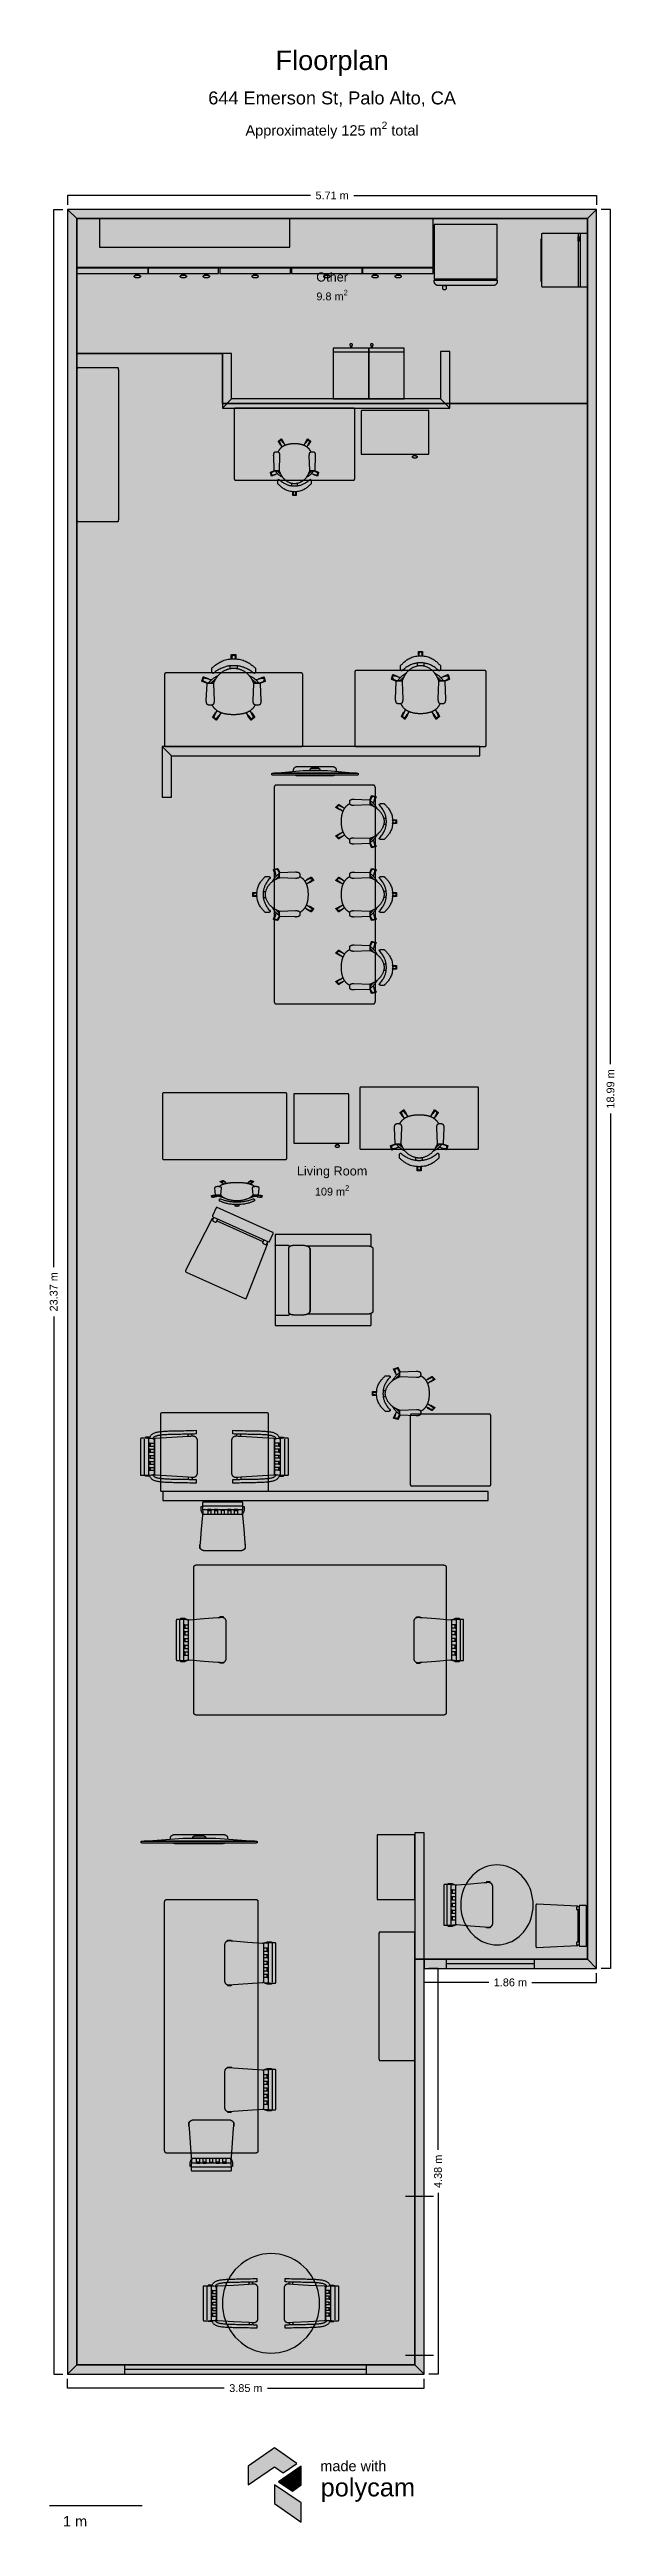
# Model space of a CAD drawing. Header units: metres. Extents: x -3.1 to 3, y -13.3 to 13.4.
import ezdxf

# ---------------------------------------------------------------- set-up
doc = ezdxf.new("R2010")
doc.units = ezdxf.units.M
doc.header["$MEASUREMENT"] = 0
for name, color, linetype in [('Poly-Appliances', 45, 'Continuous'), ('Poly-DimensionsExterior', 255, 'Continuous'), ('Poly-Doors', 8, 'Continuous'), ('Poly-Fixtures', 45, 'Continuous'), ('Poly-Furniture', 45, 'Continuous'), ('Poly-Header', 255, 'Continuous'), ('Poly-Logo', 255, 'Continuous'), ('Poly-RoomAreas', 250, 'Continuous'), ('Poly-RoomLabels', 250, 'Continuous'), ('Poly-RoomsHatch', 31, 'Continuous'), ('Poly-WallsHatch', 8, 'Continuous'), ('Poly-Windows', 8, 'Continuous'), ('Scalebar', 255, 'Continuous')]:
    doc.layers.add(name, color=color, linetype=linetype)
doc.styles.get("Standard").update_dxf_attribs({"font": 'arial.ttf'})

msp = doc.modelspace()

# ---------------------------------------------------------------- texts
at = {"layer": 'Poly-DimensionsExterior', "color": 255, "char_height": 0.084, "width": 0.41328, "attachment_point": 5}
for s, insert in [('\\A1;5.71 m', (0, 11.834334)), ('\\A1;1.86 m', (1.924255, -7.454682)), ('\\A1;3.85 m', (-0.931018, -11.834334))]:
    msp.add_mtext(s, dxfattribs=dict(at, insert=insert))
at = {"layer": 'Poly-DimensionsExterior', "color": 255, "char_height": 0.084, "attachment_point": 5, "rotation": 90}
for s, insert, width in [('\\A1;18.99 m', (3.005273, 2.189826), 0.48216), ('\\A1;23.37 m', (-3.005273, 0), 0.48216), ('\\A1;4.38 m', (1.143237, -9.494508), 0.41328)]:
    msp.add_mtext(s, dxfattribs=dict(at, insert=insert, width=width))
at = {"layer": 'Poly-Header', "color": 255, "attachment_point": 5}
for s, insert, char_height, width in [('\\A1;Floorplan', (0, 13.261835), 0.21, 1.5498), ('\\A1;644 Emerson St, Palo Alto, CA', (0, 12.874334), 0.14, 3.3292), ('\\A1;Approximately 125 m{\\H0.7x;\\S2^ ;} total', (0, 12.539334), 0.112, 3.6736)]:
    msp.add_mtext(s, dxfattribs=dict(at, insert=insert, char_height=char_height, width=width))
at = {"layer": 'Poly-Logo', "color": 255, "attachment_point": 5}
for s, insert, char_height, width in [('\\A1;made with', (0.229087, -12.675334), 0.112, 0.82656), ('\\A1;polycam', (0.385714, -12.934334), 0.196, 1.12504)]:
    msp.add_mtext(s, dxfattribs=dict(at, insert=insert, char_height=char_height, width=width))
at = {"layer": 'Poly-RoomAreas', "color": 250, "char_height": 0.084, "width": 1.3776, "attachment_point": 5}
for s, insert in [('\\A1;9.8 m{\\H0.7x;\\S2^ ;}', (0, 10.758814)), ('\\A1;109 m{\\H0.7x;\\S2^ ;}', (0, 1.094907))]:
    msp.add_mtext(s, dxfattribs=dict(at, insert=insert))
at = {"layer": 'Poly-RoomLabels', "color": 250, "char_height": 0.098, "attachment_point": 5}
for s, insert, width in [('\\A1;Other', (0, 10.953814), 0.4018), ('\\A1;Living Room', (0, 1.289907), 0.88396)]:
    msp.add_mtext(s, dxfattribs=dict(at, insert=insert, width=width))
at = {"layer": 'Scalebar', "color": 255, "insert": (-2.774753, -13.271335), "char_height": 0.112, "width": 0.27552, "attachment_point": 5}
msp.add_mtext('\\A1;1 m', dxfattribs=at)

# ---------------------------------------------------------------- hatches: boundary and pattern name
at = {"layer": 'Poly-Doors'}
h = msp.add_hatch(color=255, dxfattribs=at)
h.dxf.hatch_style = 1
h.paths.add_polyline_path([(0.993237, -9.765997), (0.893237, -9.765997), (0.893237, -11.476799), (0.993237, -11.476799)])
at = {"layer": 'Poly-Logo'}
h = msp.add_hatch(color=255, dxfattribs=at)
h.dxf.hatch_style = 1
h.paths.add_polyline_path([(-0.906548, -12.879334), (-0.906548, -12.879334), (-0.620834, -12.685232), (-0.5277, -12.749576), (-0.379318, -12.646627), (-0.620834, -12.479334), (-0.906548, -12.676653)])
h = msp.add_hatch(color=255, dxfattribs=at)
h.dxf.hatch_style = 1
h.paths.add_polyline_path([(-0.577161, -12.845018), (-0.428779, -12.947967), (-0.335119, -12.879334), (-0.335119, -12.676653)])
h = msp.add_hatch(color=255, dxfattribs=at)
h.dxf.hatch_style = 1
h.paths.add_polyline_path([(-0.620834, -12.879334), (-0.620834, -13.080943), (-0.335119, -13.279334), (-0.335119, -13.072364)])
at = {"layer": 'Poly-RoomsHatch'}
h = msp.add_hatch(color=254, dxfattribs=at)
h.dxf.hatch_style = 1
h.paths.add_polyline_path([(2.755273, 11.584334), (-2.755273, 11.584334), (-2.755273, 10.128293), (-1.184988, 10.128293), (-1.184988, 9.589497), (1.219811, 9.589497), (2.755273, 9.589497)])
h = msp.add_hatch(color=31, dxfattribs=at)
h.dxf.hatch_style = 1
h.paths.add_polyline_path([(-2.755273, -11.584335), (0.893237, -11.584335), (0.893237, -7.204682), (2.755273, -7.204682), (2.755273, 9.589497), (1.219811, 9.589497), (-1.184988, 9.589497), (-1.184988, 10.128293), (-2.755273, 10.128293)])
at = {"layer": 'Poly-WallsHatch'}
h = msp.add_hatch(color=8, dxfattribs=at)
h.dxf.hatch_style = 1
h.paths.add_polyline_path([(-2.755273, -11.584335), (-2.755273, 11.584334), (-2.855273, 11.684334), (-2.855273, -11.684335)])
h = msp.add_hatch(color=8, dxfattribs=at)
h.dxf.hatch_style = 1
h.paths.add_polyline_path([(-2.755273, 11.584334), (2.755273, 11.584334), (2.855273, 11.684334), (-2.855273, 11.684334)])
h = msp.add_hatch(color=8, dxfattribs=at)
h.dxf.hatch_style = 1
h.paths.add_polyline_path([(2.755273, 11.584334), (2.755273, -7.204682), (2.855273, -7.304682), (2.855273, 11.684334)])
h = msp.add_hatch(color=8, dxfattribs=at)
h.dxf.hatch_style = 1
h.paths.add_polyline_path([(-1.184988, 10.128293), (-1.184988, 9.539497), (-1.084988, 9.639497), (-1.084988, 10.128293)])
h = msp.add_hatch(color=8, dxfattribs=at)
h.dxf.hatch_style = 1
h.paths.add_polyline_path([(1.169811, 10.148812), (1.169811, 9.639497), (1.269811, 9.539497), (1.269811, 10.148812)])
h = msp.add_hatch(color=8, dxfattribs=at)
h.dxf.hatch_style = 1
h.paths.add_polyline_path([(-1.184988, 9.539497), (1.269811, 9.539497), (1.169811, 9.639497), (-1.084988, 9.639497)])
h = msp.add_hatch(color=8, dxfattribs=at)
h.dxf.hatch_style = 1
h.paths.add_polyline_path([(-1.732847, 5.786206), (1.595691, 5.786206), (1.595691, 5.886206), (-1.832847, 5.886206)])
h = msp.add_hatch(color=8, dxfattribs=at)
h.dxf.hatch_style = 1
h.paths.add_polyline_path([(-1.732847, 5.339084), (-1.732847, 5.786206), (-1.832847, 5.886206), (-1.832847, 5.339084)])
h = msp.add_hatch(color=8, dxfattribs=at)
h.dxf.hatch_style = 1
h.paths.add_polyline_path([(-1.825847, -2.253733), (1.686177, -2.253733), (1.686177, -2.153733), (-1.825847, -2.153733)])
h = msp.add_hatch(color=8, dxfattribs=at)
h.dxf.hatch_style = 1
h.paths.add_polyline_path([(0.993237, -7.204682), (0.993237, -5.839059), (0.893237, -5.839059), (0.893237, -7.204682)])
h = msp.add_hatch(color=8, dxfattribs=at)
h.dxf.hatch_style = 1
h.paths.add_polyline_path([(0.893237, -7.204682), (0.893237, -11.584335), (0.993237, -11.684335), (0.993237, -7.204682)])
h = msp.add_hatch(color=8, dxfattribs=at)
h.dxf.hatch_style = 1
h.paths.add_polyline_path([(2.755273, -7.204682), (0.993237, -7.204682), (0.993237, -7.204682), (0.993237, -7.204682), (0.993237, -7.304682), (2.855273, -7.304682)])
h = msp.add_hatch(color=8, dxfattribs=at)
h.dxf.hatch_style = 1
h.paths.add_polyline_path([(0.893237, -11.584335), (-2.755273, -11.584335), (-2.855273, -11.684335), (0.993237, -11.684335)])
at = {"layer": 'Poly-Windows'}
h = msp.add_hatch(color=255, dxfattribs=at)
h.dxf.hatch_style = 1
h.paths.add_polyline_path([(2.183735, -7.304682), (2.183735, -7.204682), (1.231427, -7.204682), (1.231427, -7.304682)])
h = msp.add_hatch(color=255, dxfattribs=at)
h.dxf.hatch_style = 1
h.paths.add_polyline_path([(0.372021, -11.684335), (0.372021, -11.584335), (-2.242201, -11.584335), (-2.242201, -11.684335)])

# ---------------------------------------------------------------- linework, layer by layer
at = {"layer": 'Poly-Appliances', "color": 45}
for points in [[(1.783487, 11.521571), (1.102579, 11.521571)], [(1.102579, 11.521571), (1.102579, 10.931883)], [(1.783487, 10.931883), (1.783487, 11.521571)], [(1.783487, 11.521571), (1.783487, 11.521571)], [(2.26414, 11.363023), (2.251483, 11.363023)], [(2.251483, 11.363023), (2.251483, 10.909238)], [(2.264139, 11.413422), (2.26418, 11.414787), (2.264299, 11.416119), (2.264494, 11.417414), (2.264761, 11.418667), (2.265097, 11.419874), (2.265499, 11.421029), (2.265963, 11.422128), (2.266486, 11.423167), (2.267065, 11.42414), (2.267696, 11.425043), (2.268376, 11.425871), (2.269102, 11.426619), (2.26987, 11.427283), (2.270677, 11.427858), (2.271521, 11.428339), (2.272396, 11.428721), (2.273301, 11.429), (2.274232, 11.429171), (2.275186, 11.429229)], [(2.264139, 10.858862), (2.264139, 11.413422)], [(2.26414, 10.909238), (2.26414, 11.363023)], [(2.275186, 11.429229), (2.755272, 11.429229)], [(2.654493, 11.388622), (2.654192, 11.388532), (2.653898, 11.388268), (2.653612, 11.387836), (2.653335, 11.387244), (2.653069, 11.3865), (2.652814, 11.38561), (2.652571, 11.384582), (2.652342, 11.383424), (2.652127, 11.382142), (2.651927, 11.380745), (2.651744, 11.379239), (2.651579, 11.377631), (2.651432, 11.37593), (2.651305, 11.374142), (2.651199, 11.372275), (2.651115, 11.370336), (2.651053, 11.368333), (2.651015, 11.366272), (2.651003, 11.364161)], [(2.651003, 11.364161), (2.651003, 11.364161)], [(2.651003, 11.364161), (2.651015, 11.362051), (2.651053, 11.35999), (2.651115, 11.357986), (2.651199, 11.356047), (2.651305, 11.35418), (2.651432, 11.352392), (2.651579, 11.350691), (2.651744, 11.349084), (2.651927, 11.347577), (2.652127, 11.34618), (2.652342, 11.344898), (2.652571, 11.34374), (2.652814, 11.342712), (2.653069, 11.341822), (2.653335, 11.341078), (2.653612, 11.340486), (2.653898, 11.340054), (2.654192, 11.33979), (2.654493, 11.3397)], [(2.657984, 11.364161), (2.657971, 11.366272), (2.657933, 11.368333), (2.657872, 11.370336), (2.657787, 11.372275), (2.657681, 11.374142), (2.657554, 11.37593), (2.657407, 11.377631), (2.657242, 11.379239), (2.657059, 11.380745), (2.65686, 11.382142), (2.656645, 11.383424), (2.656415, 11.384582), (2.656172, 11.38561), (2.655917, 11.3865), (2.655651, 11.387244), (2.655374, 11.387836), (2.655088, 11.388268), (2.654794, 11.388532), (2.654493, 11.388622)], [(2.654493, 11.3397), (2.654794, 11.33979), (2.655088, 11.340054), (2.655374, 11.340486), (2.655651, 11.341078), (2.655917, 11.341822), (2.656172, 11.342712), (2.656415, 11.34374), (2.656645, 11.344898), (2.65686, 11.34618), (2.657059, 11.347577), (2.657242, 11.349084), (2.657407, 11.350691), (2.657554, 11.352392), (2.657681, 11.35418), (2.657787, 11.356047), (2.657872, 11.357986), (2.657933, 11.35999), (2.657971, 11.362051), (2.657984, 11.364161)], [(2.665657, 11.388614), (2.654494, 11.388614)], [(2.665657, 11.3397), (2.654494, 11.3397)], [(2.66042, 11.388614), (2.66042, 11.429229)], [(2.66042, 11.429229), (2.677863, 11.429229)], [(2.66042, 10.843054), (2.66042, 11.3397)], [(2.665657, 11.388614), (2.665958, 11.388524), (2.666252, 11.388259), (2.666538, 11.387828), (2.666815, 11.387236), (2.667081, 11.386491), (2.667336, 11.385601), (2.667579, 11.384573), (2.667808, 11.383415), (2.668023, 11.382133), (2.668223, 11.380736), (2.668406, 11.379229), (2.668571, 11.377622), (2.668718, 11.375921), (2.668845, 11.374133), (2.668951, 11.372266), (2.669035, 11.370327), (2.669097, 11.368324), (2.669135, 11.366263), (2.669148, 11.364153)], [(2.669148, 11.364153), (2.669135, 11.362043), (2.669097, 11.359983), (2.669035, 11.357979), (2.668951, 11.35604), (2.668845, 11.354173), (2.668718, 11.352386), (2.668571, 11.350684), (2.668406, 11.349077), (2.668223, 11.347571), (2.668023, 11.346173), (2.667808, 11.344891), (2.667579, 11.343733), (2.667336, 11.342705), (2.667081, 11.341815), (2.666815, 11.341071), (2.666538, 11.340479), (2.666252, 11.340047), (2.665958, 11.339782), (2.665657, 11.339693)], [(2.677863, 11.429229), (2.677863, 10.843054)], [(2.755272, 11.429229), (2.755272, 10.843048)], [(1.102579, 10.931883), (1.783487, 10.931883)], [(1.102579, 10.907356), (1.102579, 10.918797)], [(1.102579, 10.918797), (1.783487, 10.918797)], [(1.147314, 10.861192), (1.143454, 10.861362), (1.139685, 10.861861), (1.136021, 10.862676), (1.132474, 10.863792), (1.12906, 10.865197), (1.12579, 10.866876), (1.122679, 10.868816), (1.119739, 10.871002), (1.116985, 10.87342), (1.114429, 10.876058), (1.112085, 10.8789), (1.109967, 10.881934), (1.108087, 10.885144), (1.10646, 10.888518), (1.105099, 10.892042), (1.104017, 10.895702), (1.103227, 10.899483), (1.102743, 10.903372), (1.102579, 10.907356)], [(1.77035, 10.931884), (1.115716, 10.931884)], [(1.115716, 10.931884), (1.115716, 10.918804)], [(1.115716, 10.918804), (1.77035, 10.918804)], [(1.738753, 10.861192), (1.147314, 10.861192)], [(1.194405, 10.832124), (1.194405, 10.861199)], [(1.194405, 10.861199), (1.231132, 10.861199)], [(1.209316, 10.816737), (1.208029, 10.816794), (1.206773, 10.81696), (1.205551, 10.817231), (1.204369, 10.817604), (1.203231, 10.818072), (1.202141, 10.818631), (1.201103, 10.819278), (1.200124, 10.820006), (1.199206, 10.820812), (1.198354, 10.821691), (1.197573, 10.822639), (1.196867, 10.82365), (1.19624, 10.82472), (1.195698, 10.825844), (1.195244, 10.827019), (1.194884, 10.828239), (1.194621, 10.8295), (1.19446, 10.830796), (1.194405, 10.832124)], [(1.21622, 10.816737), (1.209316, 10.816737)], [(1.231132, 10.832124), (1.231077, 10.830796), (1.230916, 10.8295), (1.230653, 10.828239), (1.230292, 10.827019), (1.229838, 10.825844), (1.229296, 10.82472), (1.22867, 10.82365), (1.227964, 10.822639), (1.227183, 10.821691), (1.226331, 10.820812), (1.225413, 10.820006), (1.224433, 10.819278), (1.223396, 10.818631), (1.222306, 10.818072), (1.221168, 10.817604), (1.219985, 10.817231), (1.218764, 10.81696), (1.217507, 10.816794), (1.21622, 10.816737)], [(1.21622, 10.816737), (1.21622, 10.816737)], [(1.231132, 10.861199), (1.231132, 10.832124)], [(1.783487, 10.907356), (1.783323, 10.903372), (1.782839, 10.899483), (1.78205, 10.895702), (1.780968, 10.892042), (1.779606, 10.888518), (1.777979, 10.885144), (1.7761, 10.881934), (1.773982, 10.8789), (1.771638, 10.876058), (1.769082, 10.87342), (1.766328, 10.871002), (1.763388, 10.868816), (1.760277, 10.866876), (1.757007, 10.865197), (1.753593, 10.863792), (1.750046, 10.862676), (1.746382, 10.861861), (1.742613, 10.861362), (1.738753, 10.861192)], [(1.77035, 10.918804), (1.77035, 10.931884)], [(1.77035, 10.931884), (1.77035, 10.931884)], [(1.783487, 10.918797), (1.783487, 10.907356)], [(1.783487, 10.918797), (1.783487, 10.918797)], [(2.251483, 10.909238), (2.26414, 10.909238)], [(2.264139, 10.858862), (2.264139, 10.858862)], [(2.275186, 10.843048), (2.274232, 10.843107), (2.273301, 10.843278), (2.272396, 10.843558), (2.271521, 10.843941), (2.270677, 10.844423), (2.26987, 10.844998), (2.269102, 10.845662), (2.268376, 10.846411), (2.267696, 10.84724), (2.267065, 10.848143), (2.266486, 10.849116), (2.265963, 10.850155), (2.265499, 10.851255), (2.265097, 10.852411), (2.264761, 10.853617), (2.264494, 10.854871), (2.264299, 10.856166), (2.26418, 10.857498), (2.264139, 10.858862)], [(2.26414, 10.909238), (2.26414, 10.909238)], [(2.755272, 10.843048), (2.275186, 10.843048)], [(2.677863, 10.843054), (2.66042, 10.843054)], [(-0.626227, 5.598516), (-0.312802, 5.62869)], [(-0.415393, 5.63328), (-0.415244, 5.63645), (-0.414805, 5.639545), (-0.414089, 5.642554), (-0.413107, 5.645467), (-0.411871, 5.648271), (-0.410395, 5.650957), (-0.408689, 5.653512), (-0.406767, 5.655927), (-0.40464, 5.658189), (-0.40232, 5.660288), (-0.399821, 5.662213), (-0.397153, 5.663953), (-0.39433, 5.665497), (-0.391363, 5.666833), (-0.388265, 5.667952), (-0.385047, 5.668841), (-0.381722, 5.669489), (-0.378303, 5.669886), (-0.3748, 5.670021)], [(-0.415393, 5.618813), (-0.415393, 5.63328)], [(-0.3748, 5.670021), (0.002926, 5.670021)], [(-0.312802, 5.62869), (-0.051298, 5.62869)], [(-0.236548, 5.635778), (-0.236473, 5.637363), (-0.236254, 5.63891), (-0.235896, 5.640414), (-0.235405, 5.64187), (-0.234787, 5.643272), (-0.234049, 5.644615), (-0.233197, 5.645892), (-0.232236, 5.6471), (-0.231173, 5.648231), (-0.230013, 5.649281), (-0.228763, 5.650244), (-0.22743, 5.651114), (-0.226018, 5.651886), (-0.224534, 5.652554), (-0.222985, 5.653114), (-0.221376, 5.653558), (-0.219713, 5.653883), (-0.218003, 5.654082), (-0.216251, 5.654149)], [(-0.236548, 5.628687), (-0.236548, 5.635778)], [(-0.132729, 5.628687), (-0.236548, 5.628687)], [(-0.147729, 5.66205), (-0.221183, 5.66205)], [(-0.221183, 5.66205), (-0.221183, 5.654142)], [(-0.221183, 5.654142), (-0.147729, 5.654142)], [(-0.216251, 5.654149), (-0.153026, 5.654149)], [(-0.153026, 5.654149), (-0.151274, 5.654082), (-0.149563, 5.653883), (-0.147901, 5.653558), (-0.146291, 5.653114), (-0.144742, 5.652554), (-0.143258, 5.651886), (-0.141847, 5.651114), (-0.140513, 5.650244), (-0.139263, 5.649281), (-0.138104, 5.648231), (-0.137041, 5.6471), (-0.13608, 5.645892), (-0.135227, 5.644615), (-0.134489, 5.643272), (-0.133872, 5.64187), (-0.133381, 5.640414), (-0.133023, 5.63891), (-0.132803, 5.637363), (-0.132729, 5.635778)], [(-0.147729, 5.654142), (-0.147729, 5.66205)], [(-0.147729, 5.66205), (-0.147729, 5.66205)], [(-0.132729, 5.635778), (-0.132729, 5.628687)], [(-0.132729, 5.635778), (-0.132729, 5.635778)], [(-0.051298, 5.62869), (0.262127, 5.598516)], [(0.002926, 5.670021), (0.006428, 5.669886), (0.009848, 5.669489), (0.013173, 5.668841), (0.01639, 5.667952), (0.019489, 5.666833), (0.022456, 5.665497), (0.025279, 5.663953), (0.027947, 5.662213), (0.030446, 5.660288), (0.032765, 5.658189), (0.034892, 5.655927), (0.036815, 5.653512), (0.03852, 5.650957), (0.039997, 5.648271), (0.041232, 5.645467), (0.042214, 5.642554), (0.042931, 5.639545), (0.04337, 5.63645), (0.043519, 5.63328)], [(0.043519, 5.63328), (0.043519, 5.619566)], [(-0.651548, 5.589329), (-0.651511, 5.590119), (-0.651401, 5.59089), (-0.651221, 5.591641), (-0.650974, 5.592368), (-0.650664, 5.593068), (-0.650294, 5.593739), (-0.649866, 5.594378), (-0.649384, 5.594982), (-0.648852, 5.595548), (-0.648271, 5.596074), (-0.647645, 5.596556), (-0.646978, 5.596992), (-0.646272, 5.597379), (-0.645531, 5.597714), (-0.644757, 5.597995), (-0.643954, 5.598218), (-0.643124, 5.598381), (-0.642272, 5.598481), (-0.6414, 5.598515)], [(-0.651548, 5.586041), (-0.651548, 5.589329)], [(-0.6414, 5.576856), (-0.642272, 5.57689), (-0.643124, 5.576989), (-0.643954, 5.577152), (-0.644757, 5.577375), (-0.645531, 5.577656), (-0.646272, 5.577991), (-0.646978, 5.578378), (-0.647645, 5.578814), (-0.648271, 5.579296), (-0.648852, 5.579822), (-0.649384, 5.580388), (-0.649866, 5.580992), (-0.650294, 5.581631), (-0.650664, 5.582302), (-0.650974, 5.583002), (-0.651221, 5.583729), (-0.651401, 5.58448), (-0.651511, 5.585251), (-0.651548, 5.586041)], [(-0.6414, 5.598515), (0.270672, 5.598515)], [(-0.6414, 5.598515), (-0.6414, 5.598515)], [(0.270672, 5.576856), (-0.6414, 5.576856)], [(0.262127, 5.598516), (-0.626227, 5.598516)], [(-0.3748, 5.570019), (-0.376122, 5.570038), (-0.377433, 5.570095), (-0.378733, 5.57019), (-0.380022, 5.570321), (-0.381298, 5.570488), (-0.382561, 5.57069), (-0.38381, 5.570928), (-0.385045, 5.5712), (-0.386265, 5.571506), (-0.387469, 5.571845), (-0.388657, 5.572217), (-0.389828, 5.57262), (-0.390981, 5.573055), (-0.392116, 5.573521), (-0.393231, 5.574017), (-0.394328, 5.574543), (-0.395404, 5.575098), (-0.396458, 5.575681), (-0.397492, 5.576293)], [(0.002926, 5.570019), (-0.3748, 5.570019)], [(0.026511, 5.576853), (0.025449, 5.576189), (0.024363, 5.575555), (0.023254, 5.574952), (0.022122, 5.57438), (0.020968, 5.57384), (0.019793, 5.573332), (0.018598, 5.572858), (0.017383, 5.572419), (0.016149, 5.572013), (0.014896, 5.571644), (0.013627, 5.57131), (0.01234, 5.571013), (0.011038, 5.570753), (0.00972, 5.570532), (0.008387, 5.570349), (0.007041, 5.570206), (0.005681, 5.570102), (0.004309, 5.57004), (0.002926, 5.570019)], [(0.262127, 5.598516), (0.262127, 5.598516)], [(0.270672, 5.598515), (0.271545, 5.598481), (0.272397, 5.598381), (0.273227, 5.598218), (0.27403, 5.597995), (0.274804, 5.597714), (0.275546, 5.597379), (0.276252, 5.596992), (0.276919, 5.596556), (0.277545, 5.596074), (0.278126, 5.595548), (0.278659, 5.594982), (0.279141, 5.594378), (0.279569, 5.593739), (0.27994, 5.593068), (0.28025, 5.592368), (0.280497, 5.591641), (0.280677, 5.59089), (0.280787, 5.590119), (0.280824, 5.589329)], [(0.280824, 5.586041), (0.280787, 5.585251), (0.280677, 5.58448), (0.280497, 5.583729), (0.28025, 5.583002), (0.27994, 5.582302), (0.279569, 5.581631), (0.279141, 5.580992), (0.278659, 5.580388), (0.278126, 5.579822), (0.277545, 5.579296), (0.276919, 5.578814), (0.276252, 5.578378), (0.275546, 5.577991), (0.274804, 5.577656), (0.27403, 5.577375), (0.273227, 5.577152), (0.272397, 5.576989), (0.271545, 5.57689), (0.270672, 5.576856)], [(0.280824, 5.589329), (0.280824, 5.586041)], [(-1.745025, -5.893995), (-1.744824, -5.890825), (-1.744234, -5.88773), (-1.743269, -5.884721), (-1.741948, -5.881809), (-1.740286, -5.879004), (-1.738299, -5.876319), (-1.736005, -5.873763), (-1.733418, -5.871349), (-1.730557, -5.869087), (-1.727437, -5.866988), (-1.724074, -5.865062), (-1.720485, -5.863323), (-1.716686, -5.861779), (-1.712695, -5.860442), (-1.708526, -5.859324), (-1.704197, -5.858435), (-1.699724, -5.857787), (-1.695123, -5.857389), (-1.690411, -5.857254)], [(-1.690411, -5.857254), (-1.182227, -5.857254)], [(-1.50441, -5.891497), (-1.504309, -5.889912), (-1.504014, -5.888365), (-1.503532, -5.886861), (-1.502872, -5.885405), (-1.502041, -5.884003), (-1.501048, -5.882661), (-1.499901, -5.881383), (-1.498608, -5.880176), (-1.497178, -5.879044), (-1.495618, -5.877995), (-1.493936, -5.877032), (-1.492142, -5.876162), (-1.490243, -5.87539), (-1.488247, -5.874721), (-1.486162, -5.874162), (-1.483997, -5.873717), (-1.48176, -5.873393), (-1.479459, -5.873194), (-1.477102, -5.873126)], [(-1.384914, -5.865225), (-1.483737, -5.865225)], [(-1.483737, -5.865225), (-1.483737, -5.873134)], [(-1.483737, -5.873134), (-1.384914, -5.873134)], [(-1.477102, -5.873126), (-1.392041, -5.873126)], [(-1.392041, -5.873126), (-1.389684, -5.873194), (-1.387383, -5.873393), (-1.385145, -5.873717), (-1.38298, -5.874162), (-1.380896, -5.874721), (-1.3789, -5.87539), (-1.377001, -5.876162), (-1.375206, -5.877032), (-1.373525, -5.877995), (-1.371965, -5.879044), (-1.370535, -5.880176), (-1.369242, -5.881383), (-1.368095, -5.882661), (-1.367102, -5.884003), (-1.366271, -5.885405), (-1.365611, -5.886861), (-1.365129, -5.888365), (-1.364834, -5.889912), (-1.364734, -5.891497)], [(-1.384914, -5.873134), (-1.384914, -5.865225)], [(-1.384914, -5.865225), (-1.384914, -5.865225)], [(-1.182227, -5.857254), (-1.177515, -5.857389), (-1.172914, -5.857787), (-1.168441, -5.858435), (-1.164112, -5.859324), (-1.159943, -5.860442), (-1.155952, -5.861779), (-1.152153, -5.863323), (-1.148564, -5.865062), (-1.145201, -5.866988), (-1.142081, -5.869087), (-1.13922, -5.871349), (-1.136633, -5.873763), (-1.134339, -5.876319), (-1.132352, -5.879004), (-1.13069, -5.881809), (-1.129369, -5.884721), (-1.128404, -5.88773), (-1.127814, -5.890825), (-1.127613, -5.893995)], [(-2.062742, -5.937945), (-2.062692, -5.937155), (-2.062544, -5.936384), (-2.062302, -5.935633), (-2.06197, -5.934906), (-2.061553, -5.934206), (-2.061055, -5.933535), (-2.060479, -5.932896), (-2.059831, -5.932292), (-2.059114, -5.931726), (-2.058333, -5.9312), (-2.057492, -5.930718), (-2.056594, -5.930282), (-2.055644, -5.929895), (-2.054647, -5.92956), (-2.053606, -5.929279), (-2.052525, -5.929056), (-2.051409, -5.928893), (-2.050263, -5.928793), (-2.049089, -5.928759)], [(-2.062742, -5.941233), (-2.062742, -5.937945)], [(-2.049089, -5.950418), (-2.050263, -5.950384), (-2.051409, -5.950284), (-2.052525, -5.950121), (-2.053606, -5.949898), (-2.054647, -5.949618), (-2.055644, -5.949283), (-2.056594, -5.948896), (-2.057492, -5.94846), (-2.058333, -5.947977), (-2.059114, -5.947452), (-2.059831, -5.946886), (-2.060479, -5.946282), (-2.061055, -5.945643), (-2.061553, -5.944972), (-2.06197, -5.944271), (-2.062302, -5.943544), (-2.062544, -5.942794), (-2.062692, -5.942022), (-2.062742, -5.941233)], [(-2.049089, -5.928759), (-0.822006, -5.928759)], [(-2.049089, -5.928759), (-2.049089, -5.928759)], [(-0.822006, -5.950418), (-2.049089, -5.950418)], [(-2.028676, -5.928758), (-1.607001, -5.898585)], [(-0.833502, -5.928758), (-2.028676, -5.928758)], [(-1.745025, -5.908462), (-1.745025, -5.893995)], [(-1.690411, -5.957254), (-1.69219, -5.957235), (-1.693954, -5.957178), (-1.695703, -5.957084), (-1.697436, -5.956953), (-1.699153, -5.956786), (-1.700852, -5.956583), (-1.702533, -5.956345), (-1.704195, -5.956073), (-1.705836, -5.955768), (-1.707456, -5.955429), (-1.709054, -5.955057), (-1.710629, -5.954653), (-1.71218, -5.954218), (-1.713707, -5.953752), (-1.715208, -5.953256), (-1.716683, -5.95273), (-1.718131, -5.952176), (-1.71955, -5.951592), (-1.72094, -5.950981)], [(-1.182227, -5.957254), (-1.690411, -5.957254)], [(-1.607001, -5.898585), (-1.255178, -5.898585)], [(-1.50441, -5.898588), (-1.50441, -5.891497)], [(-1.364734, -5.898588), (-1.50441, -5.898588)], [(-1.364734, -5.891497), (-1.364734, -5.898588)], [(-1.364734, -5.891497), (-1.364734, -5.891497)], [(-1.255178, -5.898585), (-0.833502, -5.928758)], [(-1.150496, -5.950421), (-1.151924, -5.951085), (-1.153385, -5.951719), (-1.154878, -5.952322), (-1.156401, -5.952894), (-1.157953, -5.953434), (-1.159534, -5.953941), (-1.161142, -5.954415), (-1.162777, -5.954855), (-1.164437, -5.95526), (-1.166122, -5.95563), (-1.16783, -5.955964), (-1.169561, -5.956261), (-1.171313, -5.95652), (-1.173086, -5.956742), (-1.174879, -5.956925), (-1.17669, -5.957068), (-1.178519, -5.957171), (-1.180365, -5.957233), (-1.182227, -5.957254)], [(-1.127613, -5.893995), (-1.127613, -5.907708)], [(-0.833502, -5.928758), (-0.833502, -5.928758)], [(-0.822006, -5.928759), (-0.820832, -5.928793), (-0.819685, -5.928893), (-0.818569, -5.929056), (-0.817489, -5.929279), (-0.816447, -5.92956), (-0.815449, -5.929895), (-0.814499, -5.930282), (-0.813601, -5.930718), (-0.812759, -5.9312), (-0.811978, -5.931726), (-0.81126, -5.932292), (-0.810612, -5.932896), (-0.810036, -5.933535), (-0.809538, -5.934206), (-0.80912, -5.934906), (-0.808789, -5.935633), (-0.808546, -5.936384), (-0.808398, -5.937155), (-0.808348, -5.937945)], [(-0.808348, -5.941233), (-0.808398, -5.942022), (-0.808546, -5.942794), (-0.808789, -5.943544), (-0.80912, -5.944271), (-0.809538, -5.944972), (-0.810036, -5.945643), (-0.810612, -5.946282), (-0.81126, -5.946886), (-0.811978, -5.947452), (-0.812759, -5.947977), (-0.813601, -5.94846), (-0.814499, -5.948896), (-0.815449, -5.949283), (-0.816447, -5.949618), (-0.817489, -5.949898), (-0.818569, -5.950121), (-0.819685, -5.950284), (-0.820832, -5.950384), (-0.822006, -5.950418)], [(-0.808348, -5.937945), (-0.808348, -5.941233)]]:
    msp.add_lwpolyline(points, dxfattribs=at)
at = {"layer": 'Poly-DimensionsExterior', "color": 255}
for points in [[(-0.233274, 11.834334), (-2.855273, 11.834334), (-2.855273, 11.734334)], [(0.233273, 11.834334), (2.855273, 11.834334), (2.855273, 11.734334)], [(-3.005273, 0.266607), (-3.005273, 11.684334), (-2.905273, 11.684334)], [(3.005273, 2.456433), (3.005273, 11.684334), (2.905273, 11.684334)], [(3.005273, 1.923219), (3.005273, -7.304682), (2.905273, -7.304682)], [(-3.005273, -0.266607), (-3.005273, -11.684335), (-2.905273, -11.684335)], [(1.690981, -7.454682), (0.993237, -7.454682), (0.993237, -7.354682)], [(1.143237, -9.261235), (1.143237, -7.304682), (1.043237, -7.304682)], [(2.157528, -7.454682), (2.855273, -7.454682), (2.855273, -7.354682)], [(1.143237, -9.727782), (1.143237, -11.684335), (1.043237, -11.684335)], [(-1.164292, -11.834335), (-2.855273, -11.834335), (-2.855273, -11.734335)], [(-0.697744, -11.834335), (0.993237, -11.834335), (0.993237, -11.734335)]]:
    msp.add_lwpolyline(points, dxfattribs=at)
at = {"layer": 'Poly-Doors', "color": 8}
for points in [[(1.093237, -9.765997), (0.793237, -9.765997)], [(0.793237, -11.476799), (1.093237, -11.476799)]]:
    msp.add_lwpolyline(points, dxfattribs=at)
at = {"layer": 'Poly-Doors', "color": 255}
msp.add_lwpolyline([(0.993237, -9.765997), (0.893237, -9.765997), (0.893237, -11.476799), (0.993237, -11.476799), (0.993237, -9.765997)], dxfattribs=at)
at = {"layer": 'Poly-Fixtures', "color": 45}
for points in [[(1.089311, 11.584235), (-2.755173, 11.584235)], [(-2.755173, 11.584235), (-2.755173, 11.061123)], [(-0.45509, 11.584302), (-2.511141, 11.584302)], [(-2.511141, 11.584302), (-2.511141, 11.275077)], [(-0.45509, 11.275077), (-0.45509, 11.584302)], [(-0.45509, 11.584302), (-0.45509, 11.584302)], [(1.089311, 11.061123), (1.089311, 11.584235)], [(-2.511141, 11.275077), (-0.45509, 11.275077)], [(-2.755173, 11.061123), (1.089311, 11.061123)], [(-2.755173, 11.061123), (-2.755173, 11.061123)], [(-1.985242, 11.050472), (-2.755172, 11.050472)], [(-2.755172, 11.050472), (-2.755172, 10.992548)], [(-2.755172, 10.992548), (-1.985242, 10.992548)], [(-2.755172, 10.992548), (-2.755172, 10.992548)], [(-2.749695, 11.050472), (-2.749695, 11.061123)], [(-2.136069, 10.960574), (-2.136007, 10.961561), (-2.135821, 10.962532), (-2.135517, 10.963485), (-2.135097, 10.96442), (-2.134564, 10.965333), (-2.133923, 10.966224), (-2.133178, 10.967091), (-2.132331, 10.967932), (-2.131386, 10.968745), (-2.130347, 10.969528), (-2.129218, 10.970281), (-2.128002, 10.971), (-2.126702, 10.971685), (-2.125323, 10.972333), (-2.123867, 10.972943), (-2.122339, 10.973513), (-2.120742, 10.974041), (-2.119079, 10.974527), (-2.117355, 10.974967)], [(-2.117355, 10.975011), (-2.117355, 10.992133)], [(-2.117355, 10.992133), (-2.086269, 10.992133)], [(-2.102265, 10.974791), (-2.103121, 10.974801), (-2.103971, 10.97483), (-2.104816, 10.974875), (-2.105655, 10.974931), (-2.106487, 10.974997), (-2.107313, 10.975068), (-2.108132, 10.975142), (-2.108945, 10.975214), (-2.10975, 10.975282), (-2.110548, 10.975343), (-2.111338, 10.975393), (-2.11212, 10.975429), (-2.112894, 10.975447), (-2.11366, 10.975445), (-2.114417, 10.975419), (-2.115165, 10.975366), (-2.115905, 10.975283), (-2.116635, 10.975165), (-2.117355, 10.975011)], [(-2.117355, 10.974967), (-2.116635, 10.975121), (-2.115905, 10.975238), (-2.115165, 10.975322), (-2.114417, 10.975375), (-2.11366, 10.975401), (-2.112894, 10.975403), (-2.11212, 10.975384), (-2.111338, 10.975348), (-2.110548, 10.975299), (-2.10975, 10.975238), (-2.108945, 10.97517), (-2.108132, 10.975097), (-2.107313, 10.975024), (-2.106487, 10.974953), (-2.105655, 10.974887), (-2.104816, 10.974831), (-2.103971, 10.974786), (-2.103121, 10.974757), (-2.102265, 10.974747)], [(-2.117355, 10.975011), (-2.117355, 10.975011)], [(-2.086269, 10.974791), (-2.087027, 10.974965), (-2.087796, 10.975102), (-2.088576, 10.975205), (-2.089366, 10.975276), (-2.090166, 10.975319), (-2.090975, 10.975337), (-2.091795, 10.975334), (-2.092623, 10.975313), (-2.093461, 10.975276), (-2.094307, 10.975227), (-2.095161, 10.97517), (-2.096024, 10.975108), (-2.096894, 10.975043), (-2.097772, 10.974979), (-2.098657, 10.97492), (-2.099549, 10.974868), (-2.100448, 10.974827), (-2.101354, 10.9748), (-2.102265, 10.974791)], [(-2.102265, 10.974747), (-2.101354, 10.974756), (-2.100448, 10.974783), (-2.099549, 10.974824), (-2.098657, 10.974876), (-2.097772, 10.974935), (-2.096894, 10.974999), (-2.096024, 10.975064), (-2.095161, 10.975126), (-2.094307, 10.975183), (-2.093461, 10.975232), (-2.092623, 10.975269), (-2.091795, 10.97529), (-2.090975, 10.975293), (-2.090166, 10.975275), (-2.089366, 10.975232), (-2.088576, 10.975161), (-2.087796, 10.975058), (-2.087027, 10.974921), (-2.086269, 10.974747)], [(-2.086269, 10.992133), (-2.086269, 10.974791)], [(-2.086269, 10.974747), (-2.084624, 10.974295), (-2.083039, 10.973801), (-2.081516, 10.973267), (-2.080061, 10.972695), (-2.078675, 10.972086), (-2.077362, 10.971441), (-2.076125, 10.970763), (-2.074968, 10.970053), (-2.073894, 10.969313), (-2.072907, 10.968543), (-2.072009, 10.967746), (-2.071205, 10.966923), (-2.070497, 10.966076), (-2.069889, 10.965207), (-2.069384, 10.964316), (-2.068985, 10.963406), (-2.068696, 10.962478), (-2.06852, 10.961533), (-2.068461, 10.960574)], [(-1.989931, 11.050472), (-1.989931, 11.061123)], [(-1.225323, 11.050472), (-1.985242, 11.050472)], [(-1.985242, 11.050472), (-1.985242, 10.992548)], [(-1.985242, 10.992548), (-1.985242, 11.050472)], [(-1.985242, 10.992548), (-1.225323, 10.992548)], [(-1.985242, 10.992548), (-1.985242, 10.992548)], [(-1.979847, 11.050472), (-1.979847, 11.061123)], [(-1.639505, 10.960574), (-1.639442, 10.961561), (-1.639257, 10.962532), (-1.638952, 10.963485), (-1.638532, 10.96442), (-1.638, 10.965333), (-1.637359, 10.966224), (-1.636613, 10.967091), (-1.635766, 10.967932), (-1.634822, 10.968745), (-1.633783, 10.969528), (-1.632654, 10.970281), (-1.631437, 10.971), (-1.630138, 10.971685), (-1.628758, 10.972333), (-1.627303, 10.972943), (-1.625775, 10.973513), (-1.624177, 10.974041), (-1.622515, 10.974527), (-1.62079, 10.974967)], [(-1.620829, 10.975011), (-1.620829, 10.992133)], [(-1.620829, 10.992133), (-1.589739, 10.992133)], [(-1.605739, 10.974791), (-1.606595, 10.974801), (-1.607445, 10.97483), (-1.60829, 10.974875), (-1.609129, 10.974931), (-1.609961, 10.974997), (-1.610787, 10.975068), (-1.611606, 10.975142), (-1.612419, 10.975214), (-1.613224, 10.975282), (-1.614022, 10.975343), (-1.614812, 10.975393), (-1.615594, 10.975429), (-1.616368, 10.975447), (-1.617134, 10.975445), (-1.617891, 10.975419), (-1.61864, 10.975366), (-1.619379, 10.975283), (-1.620109, 10.975165), (-1.620829, 10.975011)], [(-1.620829, 10.975011), (-1.620829, 10.975011)], [(-1.62079, 10.974967), (-1.62007, 10.975121), (-1.61934, 10.975238), (-1.618601, 10.975322), (-1.617852, 10.975375), (-1.617095, 10.975401), (-1.616329, 10.975403), (-1.615554, 10.975384), (-1.614772, 10.975348), (-1.613981, 10.975299), (-1.613183, 10.975238), (-1.612378, 10.97517), (-1.611565, 10.975097), (-1.610746, 10.975024), (-1.609919, 10.974953), (-1.609087, 10.974887), (-1.608248, 10.974831), (-1.607403, 10.974786), (-1.606553, 10.974757), (-1.605697, 10.974747)], [(-1.589739, 10.974791), (-1.590498, 10.974965), (-1.591268, 10.975102), (-1.592048, 10.975205), (-1.592838, 10.975276), (-1.593638, 10.975319), (-1.594448, 10.975337), (-1.595268, 10.975334), (-1.596096, 10.975313), (-1.596934, 10.975276), (-1.59778, 10.975227), (-1.598635, 10.97517), (-1.599497, 10.975108), (-1.600368, 10.975043), (-1.601246, 10.974979), (-1.602131, 10.97492), (-1.603023, 10.974868), (-1.603922, 10.974827), (-1.604828, 10.9748), (-1.605739, 10.974791)], [(-1.605697, 10.974747), (-1.604785, 10.974756), (-1.60388, 10.974783), (-1.602981, 10.974824), (-1.602089, 10.974876), (-1.601204, 10.974935), (-1.600326, 10.974999), (-1.599456, 10.975064), (-1.598594, 10.975126), (-1.59774, 10.975183), (-1.596894, 10.975232), (-1.596056, 10.975269), (-1.595228, 10.97529), (-1.594409, 10.975293), (-1.593599, 10.975275), (-1.592799, 10.975232), (-1.592009, 10.975161), (-1.591229, 10.975058), (-1.59046, 10.974921), (-1.589701, 10.974747)], [(-1.589739, 10.992133), (-1.589739, 10.974791)], [(-1.589701, 10.974747), (-1.588056, 10.974295), (-1.586471, 10.973801), (-1.584949, 10.973267), (-1.583494, 10.972695), (-1.582108, 10.972086), (-1.580795, 10.971441), (-1.579558, 10.970763), (-1.578401, 10.970053), (-1.577327, 10.969313), (-1.57634, 10.968543), (-1.575442, 10.967746), (-1.574638, 10.966923), (-1.573929, 10.966076), (-1.573321, 10.965207), (-1.572816, 10.964316), (-1.572417, 10.963406), (-1.572128, 10.962478), (-1.571952, 10.961533), (-1.571892, 10.960574)], [(-1.391437, 10.960574), (-1.391374, 10.961561), (-1.391189, 10.962532), (-1.390884, 10.963485), (-1.390464, 10.96442), (-1.389932, 10.965333), (-1.389291, 10.966224), (-1.388545, 10.967091), (-1.387698, 10.967932), (-1.386754, 10.968745), (-1.385715, 10.969528), (-1.384585, 10.970281), (-1.383369, 10.971), (-1.38207, 10.971685), (-1.38069, 10.972333), (-1.379235, 10.972943), (-1.377706, 10.973513), (-1.376109, 10.974041), (-1.374447, 10.974527), (-1.372722, 10.974967)], [(-1.372722, 10.975011), (-1.372722, 10.992133)], [(-1.372722, 10.992133), (-1.341636, 10.992133)], [(-1.357632, 10.974791), (-1.358488, 10.974801), (-1.359339, 10.97483), (-1.360183, 10.974875), (-1.361022, 10.974931), (-1.361854, 10.974997), (-1.36268, 10.975068), (-1.3635, 10.975142), (-1.364312, 10.975214), (-1.365117, 10.975282), (-1.365915, 10.975343), (-1.366705, 10.975393), (-1.367487, 10.975429), (-1.368262, 10.975447), (-1.369027, 10.975445), (-1.369784, 10.975419), (-1.370533, 10.975366), (-1.371272, 10.975283), (-1.372002, 10.975165), (-1.372722, 10.975011)], [(-1.372722, 10.974967), (-1.372002, 10.975121), (-1.371272, 10.975238), (-1.370533, 10.975322), (-1.369784, 10.975375), (-1.369027, 10.975401), (-1.368262, 10.975403), (-1.367487, 10.975384), (-1.366705, 10.975348), (-1.365915, 10.975299), (-1.365117, 10.975238), (-1.364312, 10.97517), (-1.3635, 10.975097), (-1.36268, 10.975024), (-1.361854, 10.974953), (-1.361022, 10.974887), (-1.360183, 10.974831), (-1.359339, 10.974786), (-1.358488, 10.974757), (-1.357632, 10.974747)], [(-1.372722, 10.975011), (-1.372722, 10.975011)], [(-1.341636, 10.974791), (-1.342395, 10.974965), (-1.343164, 10.975102), (-1.343943, 10.975205), (-1.344733, 10.975276), (-1.345533, 10.975319), (-1.346343, 10.975337), (-1.347162, 10.975334), (-1.34799, 10.975313), (-1.348828, 10.975276), (-1.349674, 10.975227), (-1.350528, 10.97517), (-1.351391, 10.975108), (-1.352261, 10.975043), (-1.353139, 10.974979), (-1.354024, 10.97492), (-1.354917, 10.974868), (-1.355815, 10.974827), (-1.356721, 10.9748), (-1.357632, 10.974791)], [(-1.357632, 10.974747), (-1.356721, 10.974756), (-1.355815, 10.974783), (-1.354917, 10.974824), (-1.354024, 10.974876), (-1.353139, 10.974935), (-1.352261, 10.974999), (-1.351391, 10.975064), (-1.350528, 10.975126), (-1.349674, 10.975183), (-1.348828, 10.975232), (-1.34799, 10.975269), (-1.347162, 10.97529), (-1.346343, 10.975293), (-1.345533, 10.975275), (-1.344733, 10.975232), (-1.343943, 10.975161), (-1.343164, 10.975058), (-1.342395, 10.974921), (-1.341636, 10.974747)], [(-1.341636, 10.992133), (-1.341636, 10.974791)], [(-1.341636, 10.974747), (-1.339991, 10.974295), (-1.338406, 10.973801), (-1.336884, 10.973267), (-1.335427, 10.972695), (-1.334041, 10.972086), (-1.332728, 10.971441), (-1.331491, 10.970763), (-1.330334, 10.970053), (-1.32926, 10.969313), (-1.328272, 10.968543), (-1.327374, 10.967746), (-1.32657, 10.966923), (-1.325861, 10.966076), (-1.325253, 10.965207), (-1.324747, 10.964316), (-1.324348, 10.963406), (-1.324059, 10.962478), (-1.323884, 10.961533), (-1.323824, 10.960574)], [(-1.229931, 11.050472), (-1.229931, 11.061123)], [(-1.225323, 10.992548), (-1.225323, 11.050472)], [(-0.450626, 11.050472), (-1.210549, 11.050472)], [(-1.210549, 11.050472), (-1.210549, 10.992548)], [(-1.210549, 10.992548), (-0.450626, 10.992548)], [(-1.210549, 10.992548), (-1.210549, 10.992548)], [(-1.20515, 11.050472), (-1.20515, 11.061123)], [(-0.864373, 10.960574), (-0.86431, 10.961561), (-0.864125, 10.962532), (-0.86382, 10.963485), (-0.8634, 10.96442), (-0.862868, 10.965333), (-0.862227, 10.966224), (-0.861481, 10.967091), (-0.860634, 10.967932), (-0.85969, 10.968745), (-0.858651, 10.969528), (-0.857521, 10.970281), (-0.856305, 10.971), (-0.855006, 10.971685), (-0.853626, 10.972333), (-0.852171, 10.972943), (-0.850642, 10.973513), (-0.849045, 10.974041), (-0.847383, 10.974527), (-0.845658, 10.974967)], [(-0.845658, 10.975011), (-0.845658, 10.992133)], [(-0.845658, 10.992133), (-0.814573, 10.992133)], [(-0.830568, 10.974791), (-0.831424, 10.974801), (-0.832275, 10.97483), (-0.833119, 10.974875), (-0.833958, 10.974931), (-0.83479, 10.974997), (-0.835616, 10.975068), (-0.836436, 10.975142), (-0.837248, 10.975214), (-0.838053, 10.975282), (-0.838851, 10.975343), (-0.839641, 10.975393), (-0.840423, 10.975429), (-0.841198, 10.975447), (-0.841963, 10.975445), (-0.84272, 10.975419), (-0.843469, 10.975366), (-0.844208, 10.975283), (-0.844938, 10.975165), (-0.845658, 10.975011)], [(-0.845658, 10.974967), (-0.844938, 10.975121), (-0.844208, 10.975238), (-0.843469, 10.975322), (-0.84272, 10.975375), (-0.841963, 10.975401), (-0.841198, 10.975403), (-0.840423, 10.975384), (-0.839641, 10.975348), (-0.838851, 10.975299), (-0.838053, 10.975238), (-0.837248, 10.97517), (-0.836436, 10.975097), (-0.835616, 10.975024), (-0.83479, 10.974953), (-0.833958, 10.974887), (-0.833119, 10.974831), (-0.832275, 10.974786), (-0.831424, 10.974757), (-0.830568, 10.974747)], [(-0.845658, 10.975011), (-0.845658, 10.975011)], [(-0.814573, 10.974791), (-0.815331, 10.974965), (-0.8161, 10.975102), (-0.816879, 10.975205), (-0.817669, 10.975276), (-0.818469, 10.975319), (-0.819279, 10.975337), (-0.820098, 10.975334), (-0.820926, 10.975313), (-0.821764, 10.975276), (-0.82261, 10.975227), (-0.823464, 10.97517), (-0.824327, 10.975108), (-0.825197, 10.975043), (-0.826075, 10.974979), (-0.82696, 10.97492), (-0.827853, 10.974868), (-0.828751, 10.974827), (-0.829657, 10.9748), (-0.830568, 10.974791)], [(-0.830568, 10.974747), (-0.829657, 10.974756), (-0.828751, 10.974783), (-0.827853, 10.974824), (-0.82696, 10.974876), (-0.826075, 10.974935), (-0.825197, 10.974999), (-0.824327, 10.975064), (-0.823464, 10.975126), (-0.82261, 10.975183), (-0.821764, 10.975232), (-0.820926, 10.975269), (-0.820098, 10.97529), (-0.819279, 10.975293), (-0.818469, 10.975275), (-0.817669, 10.975232), (-0.816879, 10.975161), (-0.8161, 10.975058), (-0.815331, 10.974921), (-0.814573, 10.974747)], [(-0.814573, 10.992133), (-0.814573, 10.974791)], [(-0.814573, 10.974747), (-0.812927, 10.974295), (-0.811342, 10.973801), (-0.80982, 10.973267), (-0.808364, 10.972695), (-0.806978, 10.972086), (-0.805665, 10.971441), (-0.804428, 10.970763), (-0.803271, 10.970053), (-0.802198, 10.969313), (-0.80121, 10.968543), (-0.800313, 10.967746), (-0.799508, 10.966923), (-0.7988, 10.966076), (-0.798192, 10.965207), (-0.797687, 10.964316), (-0.797288, 10.963406), (-0.796999, 10.962478), (-0.796823, 10.961533), (-0.796764, 10.960574)], [(-0.455238, 11.050472), (-0.455238, 11.061123)], [(-0.450626, 10.992548), (-0.450626, 11.050472)], [(0.323006, 11.050472), (-0.436917, 11.050472)], [(-0.436917, 11.050472), (-0.436917, 10.992548)], [(-0.436917, 10.992548), (0.323006, 10.992548)], [(-0.436917, 10.992548), (-0.436917, 10.992548)], [(-0.431518, 11.050472), (-0.431518, 11.061123)], [(-0.091215, 10.960574), (-0.091152, 10.961561), (-0.090967, 10.962532), (-0.090662, 10.963485), (-0.090242, 10.96442), (-0.08971, 10.965333), (-0.089069, 10.966224), (-0.088323, 10.967091), (-0.087476, 10.967932), (-0.086531, 10.968745), (-0.085492, 10.969528), (-0.084363, 10.970281), (-0.083147, 10.971), (-0.081847, 10.971685), (-0.080467, 10.972333), (-0.079011, 10.972943), (-0.077482, 10.973513), (-0.075885, 10.974041), (-0.074222, 10.974527), (-0.072497, 10.974967)], [(-0.072497, 10.975011), (-0.072497, 10.992133)], [(-0.072497, 10.992133), (-0.041411, 10.992133)], [(-0.057407, 10.974791), (-0.058263, 10.974801), (-0.059113, 10.97483), (-0.059958, 10.974875), (-0.060796, 10.974931), (-0.061629, 10.974997), (-0.062455, 10.975068), (-0.063274, 10.975142), (-0.064086, 10.975214), (-0.064892, 10.975282), (-0.065689, 10.975343), (-0.06648, 10.975393), (-0.067262, 10.975429), (-0.068036, 10.975447), (-0.068802, 10.975445), (-0.069559, 10.975419), (-0.070307, 10.975366), (-0.071046, 10.975283), (-0.071776, 10.975165), (-0.072497, 10.975011)], [(-0.072497, 10.974967), (-0.071777, 10.975121), (-0.071047, 10.975238), (-0.070308, 10.975322), (-0.06956, 10.975375), (-0.068803, 10.975401), (-0.068038, 10.975403), (-0.067264, 10.975384), (-0.066481, 10.975348), (-0.065691, 10.975299), (-0.064893, 10.975238), (-0.064088, 10.97517), (-0.063275, 10.975097), (-0.062456, 10.975024), (-0.061629, 10.974953), (-0.060797, 10.974887), (-0.059958, 10.974831), (-0.059113, 10.974786), (-0.058263, 10.974757), (-0.057407, 10.974747)], [(-0.072497, 10.975011), (-0.072497, 10.975011)], [(-0.041411, 10.974791), (-0.042169, 10.974965), (-0.042938, 10.975102), (-0.043717, 10.975205), (-0.044507, 10.975276), (-0.045307, 10.975319), (-0.046117, 10.975337), (-0.046936, 10.975334), (-0.047765, 10.975313), (-0.048602, 10.975276), (-0.049448, 10.975227), (-0.050303, 10.97517), (-0.051165, 10.975108), (-0.052036, 10.975043), (-0.052913, 10.974979), (-0.053799, 10.97492), (-0.054691, 10.974868), (-0.05559, 10.974827), (-0.056495, 10.9748), (-0.057407, 10.974791)], [(-0.057407, 10.974747), (-0.056495, 10.974756), (-0.05559, 10.974783), (-0.054691, 10.974824), (-0.053799, 10.974876), (-0.052913, 10.974935), (-0.052036, 10.974999), (-0.051165, 10.975064), (-0.050303, 10.975126), (-0.049448, 10.975183), (-0.048602, 10.975232), (-0.047765, 10.975269), (-0.046936, 10.97529), (-0.046117, 10.975293), (-0.045307, 10.975275), (-0.044507, 10.975232), (-0.043717, 10.975161), (-0.042938, 10.975058), (-0.042169, 10.974921), (-0.041411, 10.974747)], [(-0.041411, 10.992133), (-0.041411, 10.974791)], [(-0.041411, 10.974747), (-0.039766, 10.974295), (-0.038181, 10.973801), (-0.036659, 10.973267), (-0.035204, 10.972695), (-0.033818, 10.972086), (-0.032505, 10.971441), (-0.031268, 10.970763), (-0.030111, 10.970053), (-0.029037, 10.969313), (-0.02805, 10.968543), (-0.027152, 10.967746), (-0.026348, 10.966923), (-0.025639, 10.966076), (-0.025031, 10.965207), (-0.024526, 10.964316), (-0.024127, 10.963406), (-0.023838, 10.962478), (-0.023662, 10.961533), (-0.023602, 10.960574)], [(0.318398, 11.050472), (0.318398, 11.061123)], [(0.323006, 10.992548), (0.323006, 11.050472)], [(1.089311, 11.050472), (0.329388, 11.050472)], [(0.329388, 11.050472), (0.329388, 10.992548)], [(0.329388, 10.992548), (1.089311, 10.992548)], [(0.329388, 10.992548), (0.329388, 10.992548)], [(0.334787, 11.050472), (0.334787, 11.061123)], [(0.43057, 10.960574), (0.430632, 10.961561), (0.430818, 10.962532), (0.431122, 10.963485), (0.431543, 10.96442), (0.432075, 10.965333), (0.432716, 10.966224), (0.433461, 10.967091), (0.434308, 10.967932), (0.435253, 10.968745), (0.436292, 10.969528), (0.437421, 10.970281), (0.438637, 10.971), (0.439937, 10.971685), (0.441316, 10.972333), (0.442772, 10.972943), (0.4443, 10.973513), (0.445897, 10.974041), (0.44756, 10.974527), (0.449284, 10.974967)], [(0.449246, 10.975011), (0.449246, 10.992133)], [(0.449246, 10.992133), (0.480331, 10.992133)], [(0.464335, 10.974791), (0.46348, 10.974801), (0.462629, 10.97483), (0.461785, 10.974875), (0.460946, 10.974931), (0.460114, 10.974997), (0.459288, 10.975068), (0.458468, 10.975142), (0.457656, 10.975214), (0.456851, 10.975282), (0.456053, 10.975343), (0.455263, 10.975393), (0.454481, 10.975429), (0.453706, 10.975447), (0.452941, 10.975445), (0.452184, 10.975419), (0.451435, 10.975366), (0.450696, 10.975283), (0.449966, 10.975165), (0.449246, 10.975011)], [(0.449246, 10.975011), (0.449246, 10.975011)], [(0.449284, 10.974967), (0.450005, 10.975121), (0.450735, 10.975238), (0.451474, 10.975322), (0.452222, 10.975375), (0.452979, 10.975401), (0.453745, 10.975403), (0.454519, 10.975384), (0.455301, 10.975348), (0.456091, 10.975299), (0.456889, 10.975238), (0.457694, 10.97517), (0.458507, 10.975097), (0.459326, 10.975024), (0.460152, 10.974953), (0.460985, 10.974887), (0.461823, 10.974831), (0.462668, 10.974786), (0.463518, 10.974757), (0.464374, 10.974747)], [(0.480331, 10.974791), (0.479573, 10.974965), (0.478804, 10.975102), (0.478025, 10.975205), (0.477235, 10.975276), (0.476435, 10.975319), (0.475625, 10.975337), (0.474806, 10.975334), (0.473978, 10.975313), (0.47314, 10.975276), (0.472294, 10.975227), (0.47144, 10.97517), (0.470577, 10.975108), (0.469707, 10.975043), (0.468829, 10.974979), (0.467944, 10.97492), (0.467051, 10.974868), (0.466152, 10.974827), (0.465247, 10.9748), (0.464335, 10.974791)], [(0.464374, 10.974747), (0.465286, 10.974756), (0.466191, 10.974783), (0.46709, 10.974824), (0.467982, 10.974876), (0.468867, 10.974935), (0.469745, 10.974999), (0.470616, 10.975064), (0.471478, 10.975126), (0.472333, 10.975183), (0.473179, 10.975232), (0.474017, 10.975269), (0.474845, 10.97529), (0.475665, 10.975293), (0.476475, 10.975275), (0.477275, 10.975232), (0.478066, 10.975161), (0.478846, 10.975058), (0.479615, 10.974921), (0.480374, 10.974747)], [(0.480331, 10.992133), (0.480331, 10.974791)], [(0.480374, 10.974747), (0.482018, 10.974295), (0.483603, 10.973801), (0.485125, 10.973267), (0.486581, 10.972695), (0.487967, 10.972086), (0.48928, 10.971441), (0.490517, 10.970763), (0.491673, 10.970053), (0.492747, 10.969313), (0.493735, 10.968543), (0.494633, 10.967746), (0.495437, 10.966923), (0.496145, 10.966076), (0.496754, 10.965207), (0.497259, 10.964316), (0.497658, 10.963406), (0.497947, 10.962478), (0.498123, 10.961533), (0.498182, 10.960574)], [(0.679502, 10.960574), (0.679564, 10.961561), (0.67975, 10.962532), (0.680054, 10.963485), (0.680475, 10.96442), (0.681007, 10.965333), (0.681648, 10.966224), (0.682393, 10.967091), (0.68324, 10.967932), (0.684185, 10.968745), (0.685224, 10.969528), (0.686353, 10.970281), (0.687569, 10.971), (0.688869, 10.971685), (0.690248, 10.972333), (0.691704, 10.972943), (0.693232, 10.973513), (0.694829, 10.974041), (0.696492, 10.974527), (0.698217, 10.974967)], [(0.698178, 10.975011), (0.698178, 10.992133)], [(0.698178, 10.992133), (0.729267, 10.992133)], [(0.713267, 10.974791), (0.712412, 10.974801), (0.711561, 10.97483), (0.710717, 10.974875), (0.709878, 10.974931), (0.709046, 10.974997), (0.70822, 10.975068), (0.7074, 10.975142), (0.706588, 10.975214), (0.705783, 10.975282), (0.704985, 10.975343), (0.704195, 10.975393), (0.703413, 10.975429), (0.702638, 10.975447), (0.701873, 10.975445), (0.701116, 10.975419), (0.700367, 10.975366), (0.699628, 10.975283), (0.698898, 10.975165), (0.698178, 10.975011)], [(0.698178, 10.975011), (0.698178, 10.975011)], [(0.698217, 10.974967), (0.698937, 10.975121), (0.699667, 10.975238), (0.700406, 10.975322), (0.701155, 10.975375), (0.701912, 10.975401), (0.702678, 10.975403), (0.703452, 10.975384), (0.704235, 10.975348), (0.705025, 10.975299), (0.705823, 10.975238), (0.706629, 10.97517), (0.707442, 10.975097), (0.708261, 10.975024), (0.709087, 10.974953), (0.70992, 10.974887), (0.710759, 10.974831), (0.711604, 10.974786), (0.712454, 10.974757), (0.71331, 10.974747)], [(0.729267, 10.974791), (0.728509, 10.974965), (0.727739, 10.975102), (0.726959, 10.975205), (0.726169, 10.975276), (0.725369, 10.975319), (0.724559, 10.975337), (0.723739, 10.975334), (0.72291, 10.975313), (0.722073, 10.975276), (0.721227, 10.975227), (0.720372, 10.97517), (0.719509, 10.975108), (0.718639, 10.975043), (0.717761, 10.974979), (0.716876, 10.97492), (0.715983, 10.974868), (0.715084, 10.974827), (0.714179, 10.9748), (0.713267, 10.974791)], [(0.71331, 10.974747), (0.714222, 10.974756), (0.715127, 10.974783), (0.716026, 10.974824), (0.716918, 10.974876), (0.717803, 10.974935), (0.71868, 10.974999), (0.719551, 10.975064), (0.720413, 10.975126), (0.721267, 10.975183), (0.722113, 10.975232), (0.72295, 10.975269), (0.723779, 10.97529), (0.724598, 10.975293), (0.725408, 10.975275), (0.726208, 10.975232), (0.726998, 10.975161), (0.727778, 10.975058), (0.728547, 10.974921), (0.729306, 10.974747)], [(0.729267, 10.992133), (0.729267, 10.974791)], [(0.729306, 10.974747), (0.73095, 10.974295), (0.732535, 10.973801), (0.734057, 10.973267), (0.735513, 10.972695), (0.736899, 10.972086), (0.738212, 10.971441), (0.739449, 10.970763), (0.740605, 10.970053), (0.741679, 10.969313), (0.742667, 10.968543), (0.743565, 10.967746), (0.744369, 10.966923), (0.745077, 10.966076), (0.745686, 10.965207), (0.746191, 10.964316), (0.74659, 10.963406), (0.746879, 10.962478), (0.747055, 10.961533), (0.747114, 10.960574)], [(1.08466, 11.050472), (1.08466, 11.061123)], [(1.089311, 10.992548), (1.089311, 11.050472)], [(-2.136069, 10.960574), (-2.136069, 10.960574)], [(-2.102265, 10.944465), (-2.105183, 10.944524), (-2.108031, 10.944699), (-2.110801, 10.944983), (-2.113481, 10.945373), (-2.116061, 10.945864), (-2.118532, 10.94645), (-2.120883, 10.947127), (-2.123105, 10.94789), (-2.125186, 10.948735), (-2.127117, 10.949655), (-2.128888, 10.950647), (-2.130488, 10.951706), (-2.131908, 10.952826), (-2.133138, 10.954004), (-2.134166, 10.955233), (-2.134984, 10.95651), (-2.13558, 10.957829), (-2.135945, 10.959185), (-2.136069, 10.960574)], [(-2.068461, 10.960574), (-2.068585, 10.959185), (-2.06895, 10.957829), (-2.069547, 10.95651), (-2.070364, 10.955233), (-2.071393, 10.954004), (-2.072622, 10.952826), (-2.074042, 10.951706), (-2.075642, 10.950647), (-2.077413, 10.949655), (-2.079344, 10.948735), (-2.081426, 10.94789), (-2.083647, 10.947127), (-2.085998, 10.94645), (-2.088469, 10.945864), (-2.09105, 10.945373), (-2.09373, 10.944983), (-2.096499, 10.944699), (-2.099347, 10.944524), (-2.102265, 10.944465)], [(-1.639505, 10.960574), (-1.639505, 10.960574)], [(-1.605697, 10.944465), (-1.608615, 10.944524), (-1.611463, 10.944699), (-1.614233, 10.944983), (-1.616913, 10.945373), (-1.619494, 10.945864), (-1.621965, 10.94645), (-1.624316, 10.947127), (-1.626538, 10.94789), (-1.628619, 10.948735), (-1.630551, 10.949655), (-1.632322, 10.950647), (-1.633923, 10.951706), (-1.635343, 10.952826), (-1.636572, 10.954004), (-1.637601, 10.955233), (-1.638419, 10.95651), (-1.639016, 10.957829), (-1.639381, 10.959185), (-1.639505, 10.960574)], [(-1.571892, 10.960574), (-1.572016, 10.959185), (-1.572382, 10.957829), (-1.572978, 10.95651), (-1.573796, 10.955233), (-1.574824, 10.954004), (-1.576054, 10.952826), (-1.577474, 10.951706), (-1.579074, 10.950647), (-1.580845, 10.949655), (-1.582776, 10.948735), (-1.584857, 10.94789), (-1.587079, 10.947127), (-1.58943, 10.94645), (-1.591901, 10.945864), (-1.594481, 10.945373), (-1.597161, 10.944983), (-1.599931, 10.944699), (-1.602779, 10.944524), (-1.605697, 10.944465)], [(-1.391437, 10.960574), (-1.391437, 10.960574)], [(-1.357632, 10.944465), (-1.36055, 10.944524), (-1.363399, 10.944699), (-1.366168, 10.944983), (-1.368848, 10.945373), (-1.371429, 10.945864), (-1.373899, 10.94645), (-1.376251, 10.947127), (-1.378472, 10.94789), (-1.380553, 10.948735), (-1.382484, 10.949655), (-1.384255, 10.950647), (-1.385856, 10.951706), (-1.387276, 10.952826), (-1.388505, 10.954004), (-1.389533, 10.955233), (-1.390351, 10.95651), (-1.390947, 10.957829), (-1.391313, 10.959185), (-1.391437, 10.960574)], [(-1.323824, 10.960574), (-1.323948, 10.959185), (-1.324314, 10.957829), (-1.32491, 10.95651), (-1.325728, 10.955233), (-1.326757, 10.954004), (-1.327986, 10.952826), (-1.329407, 10.951706), (-1.331007, 10.950647), (-1.332778, 10.949655), (-1.33471, 10.948735), (-1.336791, 10.94789), (-1.339013, 10.947127), (-1.341364, 10.94645), (-1.343836, 10.945864), (-1.346416, 10.945373), (-1.349096, 10.944983), (-1.351866, 10.944699), (-1.354715, 10.944524), (-1.357632, 10.944465)], [(-0.864373, 10.960574), (-0.864373, 10.960574)], [(-0.830568, 10.944465), (-0.833486, 10.944524), (-0.836335, 10.944699), (-0.839104, 10.944983), (-0.841784, 10.945373), (-0.844365, 10.945864), (-0.846835, 10.94645), (-0.849187, 10.947127), (-0.851408, 10.94789), (-0.853489, 10.948735), (-0.85542, 10.949655), (-0.857191, 10.950647), (-0.858792, 10.951706), (-0.860212, 10.952826), (-0.861441, 10.954004), (-0.862469, 10.955233), (-0.863287, 10.95651), (-0.863883, 10.957829), (-0.864249, 10.959185), (-0.864373, 10.960574)], [(-0.796764, 10.960574), (-0.796888, 10.959185), (-0.797253, 10.957829), (-0.79785, 10.95651), (-0.798668, 10.955233), (-0.799696, 10.954004), (-0.800925, 10.952826), (-0.802345, 10.951706), (-0.803946, 10.950647), (-0.805717, 10.949655), (-0.807648, 10.948735), (-0.809729, 10.94789), (-0.81195, 10.947127), (-0.814301, 10.94645), (-0.816772, 10.945864), (-0.819353, 10.945373), (-0.822033, 10.944983), (-0.824802, 10.944699), (-0.827651, 10.944524), (-0.830568, 10.944465)], [(-0.091215, 10.960574), (-0.091215, 10.960574)], [(-0.057407, 10.944465), (-0.060324, 10.944524), (-0.063173, 10.944699), (-0.065943, 10.944983), (-0.068623, 10.945373), (-0.071204, 10.945864), (-0.073675, 10.94645), (-0.076026, 10.947127), (-0.078248, 10.94789), (-0.080329, 10.948735), (-0.082261, 10.949655), (-0.084032, 10.950647), (-0.085633, 10.951706), (-0.087053, 10.952826), (-0.088282, 10.954004), (-0.089311, 10.955233), (-0.090129, 10.95651), (-0.090726, 10.957829), (-0.091091, 10.959185), (-0.091215, 10.960574)], [(-0.023602, 10.960574), (-0.023726, 10.959185), (-0.024092, 10.957829), (-0.024688, 10.95651), (-0.025506, 10.955233), (-0.026534, 10.954004), (-0.027764, 10.952826), (-0.029184, 10.951706), (-0.030784, 10.950647), (-0.032555, 10.949655), (-0.034486, 10.948735), (-0.036567, 10.94789), (-0.038789, 10.947127), (-0.04114, 10.94645), (-0.043611, 10.945864), (-0.046191, 10.945373), (-0.048871, 10.944983), (-0.05164, 10.944699), (-0.054489, 10.944524), (-0.057407, 10.944465)], [(0.43057, 10.960574), (0.43057, 10.960574)], [(0.464374, 10.944465), (0.461456, 10.944524), (0.458608, 10.944699), (0.455838, 10.944983), (0.453158, 10.945373), (0.450578, 10.945864), (0.448107, 10.94645), (0.445756, 10.947127), (0.443535, 10.94789), (0.441453, 10.948735), (0.439522, 10.949655), (0.437751, 10.950647), (0.436151, 10.951706), (0.434731, 10.952826), (0.433502, 10.954004), (0.432473, 10.955233), (0.431656, 10.95651), (0.431059, 10.957829), (0.430694, 10.959185), (0.43057, 10.960574)], [(0.498182, 10.960574), (0.498058, 10.959185), (0.497693, 10.957829), (0.497096, 10.95651), (0.496278, 10.955233), (0.49525, 10.954004), (0.49402, 10.952826), (0.4926, 10.951706), (0.490999, 10.950647), (0.489228, 10.949655), (0.487297, 10.948735), (0.485215, 10.94789), (0.482993, 10.947127), (0.480642, 10.94645), (0.478171, 10.945864), (0.47559, 10.945373), (0.47291, 10.944983), (0.47014, 10.944699), (0.467292, 10.944524), (0.464374, 10.944465)], [(0.679502, 10.960574), (0.679502, 10.960574)], [(0.71331, 10.944465), (0.710392, 10.944524), (0.707544, 10.944699), (0.704774, 10.944983), (0.702094, 10.945373), (0.699513, 10.945864), (0.697042, 10.94645), (0.694691, 10.947127), (0.692469, 10.94789), (0.690387, 10.948735), (0.688456, 10.949655), (0.686685, 10.950647), (0.685084, 10.951706), (0.683664, 10.952826), (0.682434, 10.954004), (0.681406, 10.955233), (0.680588, 10.95651), (0.679991, 10.957829), (0.679626, 10.959185), (0.679502, 10.960574)], [(0.747114, 10.960574), (0.74699, 10.959185), (0.746625, 10.957829), (0.746029, 10.95651), (0.745211, 10.955233), (0.744182, 10.954004), (0.742953, 10.952826), (0.741533, 10.951706), (0.739933, 10.950647), (0.738162, 10.949655), (0.736231, 10.948735), (0.734149, 10.94789), (0.731928, 10.947127), (0.729577, 10.94645), (0.727106, 10.945864), (0.724526, 10.945373), (0.721846, 10.944983), (0.719076, 10.944699), (0.716228, 10.944524), (0.71331, 10.944465)], [(0.7785, 10.18501), (0.012387, 10.18501)], [(0.012387, 10.18501), (0.012387, 9.639597)], [(0.204708, 10.233353), (0.202968, 10.233291), (0.201377, 10.233114), (0.19993, 10.232836), (0.198619, 10.23247), (0.197438, 10.23203), (0.196382, 10.231529), (0.195443, 10.230981), (0.194616, 10.230399), (0.193894, 10.229796), (0.19327, 10.229187), (0.192739, 10.228585), (0.192294, 10.228002), (0.191929, 10.227454), (0.191638, 10.226953), (0.191413, 10.226513), (0.19125, 10.226147), (0.191141, 10.225869), (0.19108, 10.225692), (0.191061, 10.22563)], [(0.191061, 10.22563), (0.191061, 10.214516)], [(0.191061, 10.214516), (0.198052, 10.214516)], [(0.198052, 10.214516), (0.198052, 10.185027)], [(0.219257, 10.226589), (0.219231, 10.226643), (0.21915, 10.226798), (0.219008, 10.227042), (0.218802, 10.227362), (0.218526, 10.227748), (0.218176, 10.228187), (0.217747, 10.228667), (0.217234, 10.229177), (0.216632, 10.229704), (0.215938, 10.230238), (0.215145, 10.230765), (0.21425, 10.231275), (0.213247, 10.231756), (0.212132, 10.232194), (0.2109, 10.23258), (0.209546, 10.232901), (0.208066, 10.233144), (0.206455, 10.233299), (0.204708, 10.233353)], [(0.212034, 10.18501), (0.212034, 10.214499)], [(0.212034, 10.214499), (0.219257, 10.214499)], [(0.219257, 10.214499), (0.219257, 10.226589)], [(0.395447, 9.639597), (0.395447, 10.18501)], [(0.399354, 9.639597), (0.399354, 10.18501)], [(0.427366, 10.233353), (0.425626, 10.233291), (0.424036, 10.233114), (0.422588, 10.232836), (0.421277, 10.23247), (0.420097, 10.23203), (0.41904, 10.231529), (0.418102, 10.230981), (0.417274, 10.230399), (0.416552, 10.229796), (0.415929, 10.229187), (0.415398, 10.228585), (0.414953, 10.228002), (0.414588, 10.227454), (0.414296, 10.226953), (0.414072, 10.226513), (0.413908, 10.226147), (0.413799, 10.225869), (0.413738, 10.225692), (0.41372, 10.22563)], [(0.41372, 10.22563), (0.41372, 10.214516)], [(0.41372, 10.214516), (0.420711, 10.214516)], [(0.420711, 10.214516), (0.420711, 10.185027)], [(0.441915, 10.226589), (0.441889, 10.226643), (0.441808, 10.226798), (0.441666, 10.227042), (0.44146, 10.227362), (0.441184, 10.227748), (0.440834, 10.228187), (0.440405, 10.228667), (0.439892, 10.229177), (0.439291, 10.229704), (0.438596, 10.230238), (0.437803, 10.230765), (0.436908, 10.231275), (0.435905, 10.231756), (0.43479, 10.232194), (0.433558, 10.23258), (0.432204, 10.232901), (0.430724, 10.233144), (0.429113, 10.233299), (0.427366, 10.233353)], [(0.434693, 10.18501), (0.434693, 10.214499)], [(0.434693, 10.214499), (0.441915, 10.214499)], [(0.441915, 10.214499), (0.441915, 10.226589)], [(0.7785, 9.639597), (0.7785, 10.18501)], [(0.7785, 10.141495), (0.012387, 10.141495)], [(0.012387, 9.639597), (0.7785, 9.639597)], [(0.012387, 9.639597), (0.012387, 9.639597)], [(0.318614, 9.512864), (0.318322, 9.512852), (0.318037, 9.512816), (0.317761, 9.512757), (0.317492, 9.512676), (0.317234, 9.512575), (0.316987, 9.512453), (0.316752, 9.512313), (0.31653, 9.512155), (0.316322, 9.51198), (0.316128, 9.51179), (0.315951, 9.511584), (0.315791, 9.511365), (0.315649, 9.511133), (0.315526, 9.510889), (0.315423, 9.510634), (0.315341, 9.51037), (0.315282, 9.510096), (0.315245, 9.509815), (0.315233, 9.509527)], [(0.315233, 9.509527), (0.315233, 9.043777)], [(1.040612, 9.512864), (0.318614, 9.512864)], [(1.043993, 9.509527), (1.04398, 9.509815), (1.043944, 9.510096), (1.043884, 9.51037), (1.043802, 9.510634), (1.043699, 9.510889), (1.043576, 9.511133), (1.043434, 9.511365), (1.043274, 9.511584), (1.043097, 9.51179), (1.042904, 9.51198), (1.042696, 9.512155), (1.042474, 9.512313), (1.042238, 9.512453), (1.041991, 9.512575), (1.041733, 9.512676), (1.041465, 9.512757), (1.041188, 9.512816), (1.040903, 9.512852), (1.040612, 9.512864)], [(1.043993, 9.043777), (1.043993, 9.509527)], [(0.315233, 9.043777), (0.315245, 9.04349), (0.315282, 9.043208), (0.315341, 9.042935), (0.315423, 9.042671), (0.315526, 9.042416), (0.315649, 9.042172), (0.315791, 9.04194), (0.315951, 9.041721), (0.316128, 9.041515), (0.316322, 9.041325), (0.31653, 9.04115), (0.316752, 9.040992), (0.316987, 9.040852), (0.317234, 9.04073), (0.317492, 9.040629), (0.317761, 9.040548), (0.318037, 9.040489), (0.318322, 9.040453), (0.318614, 9.040441)], [(0.318614, 9.040441), (1.040612, 9.040441)], [(0.318614, 9.040441), (0.318614, 9.040441)], [(0.866443, 9.012671), (0.866491, 9.013541), (0.866633, 9.014397), (0.866868, 9.015239), (0.867191, 9.016063), (0.8676, 9.01687), (0.868093, 9.017656), (0.868666, 9.018421), (0.869317, 9.019163), (0.870043, 9.01988), (0.870842, 9.020572), (0.87171, 9.021235), (0.872645, 9.02187), (0.873644, 9.022473), (0.874704, 9.023045), (0.875822, 9.023582), (0.876996, 9.024084), (0.878223, 9.024549), (0.879501, 9.024976), (0.880825, 9.025362)], [(0.86645, 9.012663), (0.866443, 9.012671)], [(0.866443, 9.012671), (0.866443, 9.012671)], [(0.892436, 8.998462), (0.890193, 8.998514), (0.888003, 8.998668), (0.885874, 8.998918), (0.883813, 8.999262), (0.88183, 8.999695), (0.87993, 9.000212), (0.878123, 9.000809), (0.876415, 9.001482), (0.874815, 9.002226), (0.873331, 9.003038), (0.87197, 9.003912), (0.87074, 9.004846), (0.869648, 9.005833), (0.868703, 9.006871), (0.867913, 9.007955), (0.867284, 9.00908), (0.866826, 9.010243), (0.866545, 9.011439), (0.86645, 9.012663)], [(0.880809, 9.02537), (0.880817, 9.040441)], [(0.892764, 9.025749), (0.892105, 9.025754), (0.891444, 9.025766), (0.890782, 9.025784), (0.890122, 9.025806), (0.889462, 9.02583), (0.888805, 9.025855), (0.88815, 9.025879), (0.887499, 9.025898), (0.886853, 9.025913), (0.886212, 9.025921), (0.885577, 9.02592), (0.884949, 9.025908), (0.884328, 9.025884), (0.883716, 9.025845), (0.883113, 9.02579), (0.88252, 9.025716), (0.881938, 9.025623), (0.881367, 9.025508), (0.880809, 9.02537)], [(0.880809, 9.02537), (0.880809, 9.02537)], [(0.880817, 9.040441), (0.90472, 9.040441)], [(0.880825, 9.025362), (0.881383, 9.025502), (0.881954, 9.025618), (0.882536, 9.025711), (0.883129, 9.025785), (0.883732, 9.02584), (0.884344, 9.025879), (0.884964, 9.025904), (0.885593, 9.025916), (0.886228, 9.025916), (0.886869, 9.025908), (0.887515, 9.025893), (0.888166, 9.025873), (0.888821, 9.025849), (0.889478, 9.025824), (0.890138, 9.025799), (0.890798, 9.025777), (0.89146, 9.025758), (0.892121, 9.025746), (0.892781, 9.025741)], [(0.91843, 9.012663), (0.918334, 9.011439), (0.918053, 9.010243), (0.917595, 9.00908), (0.916966, 9.007955), (0.916175, 9.006871), (0.91523, 9.005833), (0.914138, 9.004846), (0.912907, 9.003912), (0.911545, 9.003038), (0.91006, 9.002226), (0.90846, 9.001482), (0.906752, 9.000809), (0.904944, 9.000212), (0.903044, 8.999695), (0.90106, 8.999262), (0.898999, 8.998918), (0.89687, 8.998668), (0.894679, 8.998514), (0.892436, 8.998462)], [(0.90472, 9.025172), (0.90414, 9.02533), (0.903557, 9.025464), (0.90297, 9.025574), (0.902379, 9.025664), (0.901783, 9.025735), (0.901182, 9.025789), (0.900577, 9.025827), (0.899965, 9.025851), (0.899348, 9.025864), (0.898724, 9.025867), (0.898094, 9.025862), (0.897456, 9.02585), (0.896811, 9.025835), (0.896158, 9.025816), (0.895497, 9.025797), (0.894828, 9.025779), (0.894149, 9.025763), (0.893462, 9.025753), (0.892764, 9.025749)], [(0.892781, 9.025741), (0.893478, 9.025745), (0.894165, 9.025756), (0.894843, 9.025771), (0.895513, 9.025789), (0.896173, 9.025808), (0.896826, 9.025827), (0.89747, 9.025843), (0.898107, 9.025854), (0.898737, 9.025859), (0.899361, 9.025856), (0.899978, 9.025844), (0.900589, 9.025819), (0.901195, 9.025781), (0.901796, 9.025727), (0.902392, 9.025657), (0.902983, 9.025567), (0.903571, 9.025456), (0.904155, 9.025322), (0.904736, 9.025164)], [(0.90472, 9.040441), (0.90472, 9.025172)], [(0.904736, 9.025164), (0.906, 9.024767), (0.907219, 9.024333), (0.90839, 9.023863), (0.909509, 9.023359), (0.910575, 9.022822), (0.911584, 9.022254), (0.912535, 9.021657), (0.913425, 9.02103), (0.914251, 9.020377), (0.91501, 9.019698), (0.9157, 9.018994), (0.916319, 9.018268), (0.916864, 9.01752), (0.917331, 9.016753), (0.91772, 9.015966), (0.918027, 9.015163), (0.918249, 9.014343), (0.918384, 9.01351), (0.91843, 9.012663)], [(1.040612, 9.040441), (1.040903, 9.040453), (1.041188, 9.040489), (1.041465, 9.040548), (1.041733, 9.040629), (1.041991, 9.04073), (1.042238, 9.040852), (1.042474, 9.040992), (1.042696, 9.04115), (1.042904, 9.041325), (1.043097, 9.041515), (1.043274, 9.041721), (1.043434, 9.04194), (1.043576, 9.042172), (1.043699, 9.042416), (1.043802, 9.042671), (1.043884, 9.042935), (1.043944, 9.043208), (1.04398, 9.04349), (1.043993, 9.043777)], [(-0.411639, 2.135584), (-0.411877, 2.135571), (-0.412109, 2.13553), (-0.412335, 2.135464), (-0.412554, 2.135373), (-0.412764, 2.135258), (-0.412966, 2.135122), (-0.413157, 2.134964), (-0.413339, 2.134786), (-0.413508, 2.134589), (-0.413666, 2.134374), (-0.41381, 2.134143), (-0.413941, 2.133896), (-0.414057, 2.133634), (-0.414157, 2.13336), (-0.414241, 2.133073), (-0.414308, 2.132775), (-0.414356, 2.132467), (-0.414386, 2.132151), (-0.414396, 2.131826)], [(-0.414396, 2.131826), (-0.414396, 1.607276)], [(0.177085, 2.135584), (-0.411639, 2.135584)], [(0.179842, 2.131826), (0.179832, 2.132151), (0.179802, 2.132467), (0.179754, 2.132775), (0.179687, 2.133073), (0.179603, 2.13336), (0.179503, 2.133634), (0.179387, 2.133896), (0.179256, 2.134143), (0.179112, 2.134374), (0.178954, 2.134589), (0.178785, 2.134786), (0.178603, 2.134964), (0.178412, 2.135122), (0.17821, 2.135258), (0.178, 2.135373), (0.177781, 2.135464), (0.177555, 2.13553), (0.177323, 2.135571), (0.177085, 2.135584)], [(0.179842, 1.607276), (0.179842, 2.131826)], [(-0.414396, 1.607276), (-0.414386, 1.606952), (-0.414356, 1.606635), (-0.414308, 1.606327), (-0.414241, 1.606029), (-0.414157, 1.605743), (-0.414057, 1.605468), (-0.413941, 1.605206), (-0.41381, 1.60496), (-0.413666, 1.604728), (-0.413508, 1.604513), (-0.413339, 1.604317), (-0.413157, 1.604139), (-0.412966, 1.603981), (-0.412764, 1.603844), (-0.412554, 1.60373), (-0.412335, 1.603639), (-0.412109, 1.603572), (-0.411877, 1.603532), (-0.411639, 1.603518)], [(0.177085, 1.603518), (0.177323, 1.603532), (0.177555, 1.603572), (0.177781, 1.603639), (0.178, 1.60373), (0.17821, 1.603844), (0.178412, 1.603981), (0.178603, 1.604139), (0.178785, 1.604317), (0.178954, 1.604513), (0.179112, 1.604728), (0.179256, 1.60496), (0.179387, 1.605206), (0.179503, 1.605468), (0.179603, 1.605743), (0.179687, 1.606029), (0.179754, 1.606327), (0.179802, 1.606635), (0.179832, 1.606952), (0.179842, 1.607276)], [(-0.411639, 1.603518), (0.177085, 1.603518)], [(-0.411639, 1.603518), (-0.411639, 1.603518)], [(0.035066, 1.572242), (0.035105, 1.573222), (0.035221, 1.574187), (0.035413, 1.575134), (0.035676, 1.576063), (0.03601, 1.576971), (0.036412, 1.577857), (0.036879, 1.578718), (0.03741, 1.579554), (0.038002, 1.580362), (0.038653, 1.58114), (0.039361, 1.581888), (0.040123, 1.582602), (0.040938, 1.583282), (0.041802, 1.583926), (0.042714, 1.584531), (0.043672, 1.585096), (0.044672, 1.58562), (0.045714, 1.5861), (0.046794, 1.586535)], [(0.035072, 1.572233), (0.035066, 1.572242)], [(0.035066, 1.572242), (0.035066, 1.572242)], [(0.056261, 1.556239), (0.054432, 1.556298), (0.052646, 1.556471), (0.05091, 1.556753), (0.04923, 1.557141), (0.047613, 1.557628), (0.046064, 1.55821), (0.04459, 1.558882), (0.043198, 1.55964), (0.041893, 1.560479), (0.040683, 1.561393), (0.039573, 1.562378), (0.03857, 1.563429), (0.03768, 1.564541), (0.036909, 1.56571), (0.036265, 1.566931), (0.035752, 1.568198), (0.035379, 1.569508), (0.03515, 1.570854), (0.035072, 1.572233)], [(0.046781, 1.586544), (0.046787, 1.603518)], [(0.056529, 1.586971), (0.055991, 1.586976), (0.055452, 1.58699), (0.054913, 1.587011), (0.054374, 1.587036), (0.053836, 1.587063), (0.0533, 1.587091), (0.052767, 1.587117), (0.052236, 1.58714), (0.051709, 1.587156), (0.051186, 1.587165), (0.050668, 1.587164), (0.050156, 1.58715), (0.04965, 1.587123), (0.049151, 1.587079), (0.048659, 1.587017), (0.048176, 1.586935), (0.047701, 1.58683), (0.047236, 1.5867), (0.046781, 1.586544)], [(0.046781, 1.586544), (0.046781, 1.586544)], [(0.046787, 1.603518), (0.066278, 1.603518)], [(0.046794, 1.586535), (0.047249, 1.586693), (0.047714, 1.586823), (0.048189, 1.586929), (0.048672, 1.587012), (0.049164, 1.587074), (0.049663, 1.587118), (0.050169, 1.587146), (0.050681, 1.587159), (0.051199, 1.58716), (0.051722, 1.587151), (0.052249, 1.587134), (0.05278, 1.587111), (0.053313, 1.587084), (0.053849, 1.587056), (0.054387, 1.587028), (0.054926, 1.587003), (0.055465, 1.586982), (0.056004, 1.586968), (0.056542, 1.586963)], [(0.077457, 1.572233), (0.077379, 1.570854), (0.07715, 1.569508), (0.076776, 1.568198), (0.076263, 1.566931), (0.075618, 1.56571), (0.074848, 1.564541), (0.073957, 1.563429), (0.072954, 1.562378), (0.071843, 1.561393), (0.070632, 1.560479), (0.069327, 1.55964), (0.067935, 1.558882), (0.06646, 1.55821), (0.064911, 1.557628), (0.063293, 1.557141), (0.061613, 1.556753), (0.059877, 1.556471), (0.058091, 1.556298), (0.056261, 1.556239)], [(0.066278, 1.586321), (0.065805, 1.586499), (0.065329, 1.58665), (0.064851, 1.586775), (0.064369, 1.586876), (0.063883, 1.586956), (0.063393, 1.587016), (0.062899, 1.587059), (0.062401, 1.587087), (0.061897, 1.587101), (0.061389, 1.587104), (0.060875, 1.587099), (0.060355, 1.587086), (0.059829, 1.587068), (0.059297, 1.587047), (0.058758, 1.587025), (0.058212, 1.587005), (0.057658, 1.586988), (0.057098, 1.586976), (0.056529, 1.586971)], [(0.056542, 1.586963), (0.057111, 1.586967), (0.057671, 1.586979), (0.058224, 1.586996), (0.05877, 1.587016), (0.059309, 1.587038), (0.059841, 1.587059), (0.060366, 1.587077), (0.060886, 1.58709), (0.061399, 1.587096), (0.061908, 1.587092), (0.062411, 1.587078), (0.06291, 1.58705), (0.063403, 1.587007), (0.063893, 1.586947), (0.064379, 1.586867), (0.064862, 1.586766), (0.065341, 1.586641), (0.065817, 1.586491), (0.066291, 1.586313)], [(0.066278, 1.603518), (0.066278, 1.586321)], [(0.066291, 1.586313), (0.067322, 1.585865), (0.068316, 1.585376), (0.06927, 1.584847), (0.070183, 1.58428), (0.071052, 1.583675), (0.071875, 1.583036), (0.072651, 1.582362), (0.073376, 1.581657), (0.074049, 1.580921), (0.074668, 1.580156), (0.075231, 1.579364), (0.075736, 1.578546), (0.07618, 1.577704), (0.076561, 1.576839), (0.076878, 1.575954), (0.077128, 1.575049), (0.077309, 1.574126), (0.07742, 1.573187), (0.077457, 1.572233)], [(0.893137, -5.861589), (0.485098, -5.861589)], [(0.485098, -5.861589), (0.485098, -6.558117)], [(0.893137, -6.558117), (0.893137, -5.861589)], [(0.485098, -6.558117), (0.893137, -6.558117)], [(0.893137, -6.558117), (0.893137, -6.558117)]]:
    msp.add_lwpolyline(points, dxfattribs=at)
at = {"layer": 'Poly-Furniture', "color": 45}
for points in [[(-2.747304, 9.972705), (-2.74799, 9.97263), (-2.74866, 9.972409), (-2.749311, 9.972047), (-2.749941, 9.971552), (-2.750548, 9.970929), (-2.751129, 9.970184), (-2.751682, 9.969324), (-2.752205, 9.968355), (-2.752694, 9.967282), (-2.753149, 9.966113), (-2.753565, 9.964853), (-2.753942, 9.963507), (-2.754276, 9.962084), (-2.754565, 9.960588), (-2.754807, 9.959025), (-2.754999, 9.957403), (-2.75514, 9.955726), (-2.755226, 9.954002), (-2.755255, 9.952236)], [(-2.755255, 9.952236), (-2.755255, 8.334462)], [(-2.755255, 9.952236), (-2.755255, 9.952236)], [(-2.311975, 9.972705), (-2.747304, 9.972705)], [(-2.304024, 9.952236), (-2.304053, 9.954002), (-2.304139, 9.955726), (-2.304279, 9.957403), (-2.304472, 9.959025), (-2.304714, 9.960588), (-2.305003, 9.962084), (-2.305337, 9.963507), (-2.305714, 9.964853), (-2.30613, 9.966113), (-2.306584, 9.967282), (-2.307074, 9.968355), (-2.307596, 9.969324), (-2.308149, 9.970184), (-2.308731, 9.970929), (-2.309337, 9.971552), (-2.309968, 9.972047), (-2.310619, 9.972409), (-2.311289, 9.97263), (-2.311975, 9.972705)], [(-2.304024, 8.334462), (-2.304024, 9.952236)], [(-1.039576, 9.539397), (-1.040959, 9.539347), (-1.04231, 9.539198), (-1.043623, 9.538956), (-1.044894, 9.538623), (-1.046118, 9.538205), (-1.04729, 9.537706), (-1.048405, 9.537129), (-1.049459, 9.536478), (-1.050446, 9.535758), (-1.051362, 9.534974), (-1.052202, 9.534128), (-1.052961, 9.533225), (-1.053635, 9.53227), (-1.054218, 9.531266), (-1.054706, 9.530217), (-1.055094, 9.529128), (-1.055377, 9.528003), (-1.05555, 9.526846), (-1.055609, 9.525661)], [(-1.055609, 9.525661), (-1.055609, 8.773555)], [(0.22759, 9.539397), (-1.039576, 9.539397)], [(0.22759, 9.539397), (0.22759, 9.539397)], [(0.243623, 9.525661), (0.243564, 9.526846), (0.24339, 9.528003), (0.243107, 9.529128), (0.242719, 9.530217), (0.242231, 9.531266), (0.241648, 9.53227), (0.240975, 9.533225), (0.240215, 9.534128), (0.239375, 9.534974), (0.238459, 9.535758), (0.237472, 9.536478), (0.236418, 9.537129), (0.235303, 9.537706), (0.234131, 9.538205), (0.232908, 9.538623), (0.231637, 9.538956), (0.230324, 9.539198), (0.228973, 9.539347), (0.22759, 9.539397)], [(0.243623, 8.773555), (0.243623, 9.525661)], [(-0.539853, 9.119438), (-0.543341, 9.116882), (-0.546679, 9.114276), (-0.54987, 9.111625), (-0.552917, 9.108933), (-0.555824, 9.106204), (-0.558593, 9.103443), (-0.561229, 9.100655), (-0.563734, 9.097843), (-0.566112, 9.095014), (-0.568367, 9.09217), (-0.5705, 9.089317), (-0.572516, 9.086458), (-0.574418, 9.0836), (-0.57621, 9.080745), (-0.577894, 9.077899), (-0.579474, 9.075065), (-0.580953, 9.072249), (-0.582334, 9.069455), (-0.583621, 9.066688)], [(-0.577844, 9.1782), (-0.577945, 9.178385), (-0.578031, 9.178576), (-0.578103, 9.178774), (-0.57816, 9.178977), (-0.578204, 9.179183), (-0.578233, 9.179392), (-0.578248, 9.179602), (-0.578249, 9.179812), (-0.578237, 9.180022), (-0.578211, 9.180229), (-0.578172, 9.180434), (-0.578119, 9.180634), (-0.578054, 9.18083), (-0.577976, 9.181018), (-0.577885, 9.1812), (-0.577781, 9.181372), (-0.577665, 9.181535), (-0.577536, 9.181687), (-0.577396, 9.181827)], [(-0.554804, 9.139529), (-0.577844, 9.1782)], [(-0.577396, 9.181827), (-0.550072, 9.206633)], [(-0.564322, 9.166028), (-0.564566, 9.166498), (-0.564805, 9.166975), (-0.565039, 9.167458), (-0.565265, 9.167948), (-0.565484, 9.168443), (-0.565693, 9.168944), (-0.565893, 9.16945), (-0.566081, 9.169962), (-0.566256, 9.170478), (-0.566418, 9.170999), (-0.566565, 9.171525), (-0.566697, 9.172055), (-0.566811, 9.17259), (-0.566908, 9.173128), (-0.566985, 9.17367), (-0.567043, 9.174215), (-0.567078, 9.174763), (-0.567092, 9.175314), (-0.567081, 9.175868)], [(-0.567076, 9.175862), (-0.567087, 9.175308), (-0.567074, 9.174757), (-0.567039, 9.174208), (-0.566982, 9.173663), (-0.566905, 9.173121), (-0.566809, 9.172583), (-0.566694, 9.172049), (-0.566563, 9.171519), (-0.566415, 9.170993), (-0.566253, 9.170472), (-0.566078, 9.169955), (-0.56589, 9.169443), (-0.565691, 9.168937), (-0.565481, 9.168436), (-0.565263, 9.167941), (-0.565037, 9.167452), (-0.564804, 9.166969), (-0.564565, 9.166492), (-0.564322, 9.166022)], [(-0.567081, 9.175868), (-0.566929, 9.178167), (-0.56667, 9.180321), (-0.566306, 9.182329), (-0.565838, 9.184189), (-0.565268, 9.185899), (-0.564597, 9.187456), (-0.563826, 9.188859), (-0.562957, 9.190106), (-0.561991, 9.191195), (-0.560929, 9.192124), (-0.559772, 9.19289), (-0.558523, 9.193493), (-0.557181, 9.193929), (-0.555749, 9.194198), (-0.554227, 9.194296), (-0.552618, 9.194223), (-0.550922, 9.193975), (-0.549141, 9.193552), (-0.547276, 9.19295)], [(-0.54727, 9.192944), (-0.549136, 9.193544), (-0.550918, 9.193967), (-0.552615, 9.194214), (-0.554224, 9.194287), (-0.555746, 9.194189), (-0.557178, 9.19392), (-0.55852, 9.193484), (-0.559769, 9.192881), (-0.560926, 9.192115), (-0.561988, 9.191186), (-0.562954, 9.190098), (-0.563822, 9.188851), (-0.564593, 9.187448), (-0.565264, 9.185891), (-0.565833, 9.184182), (-0.566301, 9.182323), (-0.566665, 9.180315), (-0.566923, 9.17816), (-0.567076, 9.175862)], [(-0.550684, 9.140057), (-0.564322, 9.166028)], [(-0.564322, 9.166022), (-0.550684, 9.14005)], [(-0.551866, 9.138976), (-0.552015, 9.138851), (-0.552171, 9.138745), (-0.552331, 9.138656), (-0.552495, 9.138585), (-0.552662, 9.138532), (-0.552831, 9.138496), (-0.553001, 9.138478), (-0.553172, 9.138476), (-0.553342, 9.138491), (-0.55351, 9.138523), (-0.553676, 9.138571), (-0.553838, 9.138636), (-0.553996, 9.138717), (-0.554149, 9.138813), (-0.554296, 9.138926), (-0.554436, 9.139054), (-0.554568, 9.139197), (-0.554691, 9.139356), (-0.554804, 9.139529)], [(-0.550684, 9.14005), (-0.551866, 9.138976)], [(-0.539858, 9.119438), (-0.550684, 9.140057)], [(-0.550072, 9.206633), (-0.549922, 9.206757), (-0.549767, 9.206864), (-0.549607, 9.206952), (-0.549442, 9.207023), (-0.549275, 9.207076), (-0.549106, 9.207112), (-0.548936, 9.207131), (-0.548766, 9.207132), (-0.548596, 9.207117), (-0.548428, 9.207085), (-0.548262, 9.207037), (-0.5481, 9.206972), (-0.547941, 9.206892), (-0.547788, 9.206795), (-0.547642, 9.206683), (-0.547502, 9.206555), (-0.54737, 9.206411), (-0.547247, 9.206253), (-0.547133, 9.206079)], [(-0.547276, 9.19295), (-0.546901, 9.1928), (-0.546535, 9.192624), (-0.546178, 9.192426), (-0.54583, 9.192206), (-0.54549, 9.191965), (-0.545158, 9.191705), (-0.544834, 9.191427), (-0.544518, 9.191134), (-0.544209, 9.190825), (-0.543907, 9.190504), (-0.543612, 9.19017), (-0.543323, 9.189826), (-0.54304, 9.189472), (-0.542763, 9.189111), (-0.542492, 9.188744), (-0.542226, 9.188371), (-0.541965, 9.187995), (-0.541708, 9.187617), (-0.541456, 9.187239)], [(-0.541446, 9.187239), (-0.541699, 9.187617), (-0.541956, 9.187995), (-0.542218, 9.188371), (-0.542484, 9.188744), (-0.542756, 9.189111), (-0.543033, 9.189472), (-0.543316, 9.189825), (-0.543606, 9.190169), (-0.543901, 9.190503), (-0.544203, 9.190824), (-0.544513, 9.191133), (-0.544829, 9.191426), (-0.545153, 9.191703), (-0.545485, 9.191962), (-0.545824, 9.192202), (-0.546173, 9.192422), (-0.546529, 9.19262), (-0.546895, 9.192794), (-0.54727, 9.192944)], [(-0.547133, 9.206086), (-0.524093, 9.167415)], [(-0.547133, 9.206079), (-0.547133, 9.206086)], [(-0.547133, 9.206086), (-0.547133, 9.206086)], [(-0.541456, 9.187239), (-0.525386, 9.163026)], [(-0.525381, 9.163026), (-0.541446, 9.187239)], [(-0.507981, 9.136807), (-0.509906, 9.136004), (-0.511802, 9.135187), (-0.51367, 9.134357), (-0.515509, 9.133513), (-0.51732, 9.132656), (-0.519104, 9.131786), (-0.520859, 9.130904), (-0.522588, 9.13001), (-0.524289, 9.129103), (-0.525963, 9.128185), (-0.527611, 9.127255), (-0.529232, 9.126314), (-0.530826, 9.125362), (-0.532395, 9.1244), (-0.533937, 9.123427), (-0.535454, 9.122445), (-0.536945, 9.121452), (-0.538411, 9.12045), (-0.539853, 9.119438)], [(-0.525386, 9.163026), (-0.507991, 9.136813)], [(-0.524542, 9.163788), (-0.525381, 9.163026)], [(-0.524093, 9.167415), (-0.523993, 9.16723), (-0.523906, 9.167039), (-0.523835, 9.166841), (-0.523777, 9.166638), (-0.523734, 9.166432), (-0.523705, 9.166223), (-0.52369, 9.166013), (-0.523689, 9.165803), (-0.523701, 9.165593), (-0.523727, 9.165386), (-0.523766, 9.165181), (-0.523818, 9.164981), (-0.523884, 9.164785), (-0.523962, 9.164597), (-0.524053, 9.164415), (-0.524157, 9.164243), (-0.524273, 9.16408), (-0.524401, 9.163928), (-0.524542, 9.163788)], [(-0.405993, 9.154149), (-0.41273, 9.154094), (-0.419302, 9.153927), (-0.425712, 9.153654), (-0.431961, 9.153275), (-0.438051, 9.152795), (-0.443986, 9.152214), (-0.449767, 9.151537), (-0.455396, 9.150765), (-0.460876, 9.149902), (-0.46621, 9.14895), (-0.471398, 9.147911), (-0.476445, 9.146789), (-0.481352, 9.145585), (-0.486121, 9.144303), (-0.490754, 9.142945), (-0.495255, 9.141514), (-0.499625, 9.140012), (-0.503866, 9.138442), (-0.507981, 9.136807)], [(-0.303767, 9.136716), (-0.30789, 9.138358), (-0.312141, 9.139935), (-0.316523, 9.141444), (-0.321037, 9.142882), (-0.325686, 9.144247), (-0.330471, 9.145536), (-0.335394, 9.146746), (-0.340458, 9.147874), (-0.345664, 9.148919), (-0.351015, 9.149876), (-0.356511, 9.150745), (-0.362156, 9.151521), (-0.367952, 9.152202), (-0.3739, 9.152786), (-0.380002, 9.15327), (-0.38626, 9.153651), (-0.392677, 9.153926), (-0.399253, 9.154093), (-0.405993, 9.154149)], [(-0.303772, 9.136716), (-0.286388, 9.162791)], [(-0.271911, 9.119282), (-0.273351, 9.120296), (-0.274817, 9.1213), (-0.276307, 9.122296), (-0.277824, 9.123282), (-0.279366, 9.124258), (-0.280934, 9.125223), (-0.282528, 9.126179), (-0.284148, 9.127123), (-0.285795, 9.128057), (-0.287468, 9.128979), (-0.289169, 9.129889), (-0.290896, 9.130788), (-0.292651, 9.131674), (-0.294434, 9.132547), (-0.296244, 9.133408), (-0.298082, 9.134255), (-0.299949, 9.135089), (-0.301844, 9.13591), (-0.303767, 9.136716)], [(-0.287575, 9.163846), (-0.287717, 9.163986), (-0.287846, 9.164137), (-0.287962, 9.164299), (-0.288067, 9.164471), (-0.288158, 9.164651), (-0.288237, 9.16484), (-0.288303, 9.165035), (-0.288356, 9.165235), (-0.288396, 9.165439), (-0.288422, 9.165647), (-0.288435, 9.165857), (-0.288435, 9.166067), (-0.28842, 9.166278), (-0.288392, 9.166487), (-0.28835, 9.166694), (-0.288294, 9.166897), (-0.288224, 9.167095), (-0.288139, 9.167288), (-0.288039, 9.167474)], [(-0.288039, 9.167474), (-0.265147, 9.206281)], [(-0.286388, 9.162778), (-0.287575, 9.163846)], [(-0.286388, 9.162791), (-0.27046, 9.186692)], [(-0.27046, 9.186679), (-0.286388, 9.162778)], [(-0.260995, 9.139972), (-0.271911, 9.119295)], [(-0.228422, 9.066818), (-0.229706, 9.069571), (-0.231084, 9.07235), (-0.232557, 9.07515), (-0.234131, 9.077968), (-0.235808, 9.080798), (-0.237591, 9.083636), (-0.239483, 9.086479), (-0.241488, 9.089321), (-0.243609, 9.092158), (-0.245849, 9.094985), (-0.248212, 9.097799), (-0.2507, 9.100595), (-0.253317, 9.103367), (-0.256067, 9.106113), (-0.258952, 9.108828), (-0.261975, 9.111506), (-0.265141, 9.114144), (-0.268452, 9.116738), (-0.271911, 9.119282)], [(-0.27046, 9.186692), (-0.27017, 9.187121), (-0.269874, 9.187546), (-0.269572, 9.187966), (-0.269262, 9.188381), (-0.268946, 9.188788), (-0.268623, 9.189186), (-0.268292, 9.189573), (-0.267954, 9.189949), (-0.267608, 9.190312), (-0.267255, 9.19066), (-0.266893, 9.190992), (-0.266524, 9.191307), (-0.266146, 9.191604), (-0.26576, 9.19188), (-0.265365, 9.192135), (-0.264962, 9.192367), (-0.264549, 9.192574), (-0.264127, 9.192756), (-0.263696, 9.192911)], [(-0.263696, 9.192898), (-0.264127, 9.192743), (-0.264549, 9.192561), (-0.264962, 9.192354), (-0.265365, 9.192122), (-0.26576, 9.191867), (-0.266146, 9.191591), (-0.266524, 9.191294), (-0.266893, 9.190979), (-0.267255, 9.190647), (-0.267608, 9.190299), (-0.267954, 9.189936), (-0.268292, 9.18956), (-0.268623, 9.189172), (-0.268946, 9.188775), (-0.269262, 9.188368), (-0.269572, 9.187953), (-0.269874, 9.187533), (-0.27017, 9.187107), (-0.27046, 9.186679)], [(-0.265147, 9.206281), (-0.265035, 9.206456), (-0.264912, 9.206615), (-0.264781, 9.206759), (-0.264642, 9.206888), (-0.264495, 9.207001), (-0.264343, 9.207098), (-0.264185, 9.20718), (-0.264022, 9.207245), (-0.263857, 9.207294), (-0.263689, 9.207327), (-0.263519, 9.207343), (-0.263348, 9.207342), (-0.263178, 9.207325), (-0.263008, 9.20729), (-0.262841, 9.207238), (-0.262676, 9.207169), (-0.262515, 9.207082), (-0.262359, 9.206977), (-0.262209, 9.206854)], [(-0.263696, 9.192911), (-0.261875, 9.193427), (-0.260133, 9.193774), (-0.258473, 9.193954), (-0.256895, 9.193966), (-0.255402, 9.193813), (-0.253997, 9.193495), (-0.25268, 9.193013), (-0.251454, 9.192368), (-0.250321, 9.19156), (-0.249283, 9.190592), (-0.248341, 9.189463), (-0.247497, 9.188174), (-0.246754, 9.186728), (-0.246114, 9.185124), (-0.245577, 9.183363), (-0.245147, 9.181447), (-0.244825, 9.179376), (-0.244613, 9.177152), (-0.244513, 9.174774)], [(-0.244513, 9.174761), (-0.244614, 9.177138), (-0.244827, 9.179362), (-0.245149, 9.181432), (-0.245579, 9.183348), (-0.246116, 9.185108), (-0.246757, 9.186712), (-0.2475, 9.188159), (-0.248343, 9.189447), (-0.249285, 9.190576), (-0.250323, 9.191545), (-0.251456, 9.192352), (-0.252681, 9.192998), (-0.253998, 9.193481), (-0.255403, 9.193799), (-0.256896, 9.193953), (-0.258473, 9.19394), (-0.260134, 9.193761), (-0.261875, 9.193414), (-0.263696, 9.192898)], [(-0.262209, 9.206854), (-0.23479, 9.182211)], [(-0.261, 9.139959), (-0.247162, 9.166184)], [(-0.260162, 9.139204), (-0.261, 9.139959)], [(-0.247162, 9.166197), (-0.260995, 9.139972)], [(-0.257223, 9.139777), (-0.257336, 9.139602), (-0.257458, 9.139443), (-0.257589, 9.139299), (-0.257729, 9.13917), (-0.257875, 9.139057), (-0.258028, 9.138959), (-0.258186, 9.138878), (-0.258348, 9.138813), (-0.258513, 9.138764), (-0.258682, 9.138731), (-0.258852, 9.138715), (-0.259022, 9.138716), (-0.259193, 9.138733), (-0.259362, 9.138768), (-0.25953, 9.13882), (-0.259694, 9.138889), (-0.259855, 9.138976), (-0.260011, 9.139081), (-0.260162, 9.139204)], [(-0.234331, 9.178584), (-0.257223, 9.139777)], [(-0.244513, 9.174774), (-0.244516, 9.174288), (-0.24454, 9.173804), (-0.244585, 9.173324), (-0.24465, 9.172848), (-0.244733, 9.172376), (-0.244833, 9.171907), (-0.24495, 9.171442), (-0.245081, 9.170981), (-0.245226, 9.170525), (-0.245384, 9.170072), (-0.245552, 9.169623), (-0.245731, 9.169179), (-0.245918, 9.168739), (-0.246113, 9.168304), (-0.246315, 9.167873), (-0.246522, 9.167447), (-0.246733, 9.167026), (-0.246946, 9.166609), (-0.247162, 9.166197)], [(-0.247162, 9.166184), (-0.246947, 9.166596), (-0.246733, 9.167013), (-0.246522, 9.167434), (-0.246316, 9.16786), (-0.246114, 9.168291), (-0.245919, 9.168726), (-0.245732, 9.169166), (-0.245554, 9.16961), (-0.245385, 9.170059), (-0.245228, 9.170512), (-0.245083, 9.170968), (-0.244952, 9.171429), (-0.244836, 9.171894), (-0.244735, 9.172363), (-0.244652, 9.172835), (-0.244587, 9.173311), (-0.244541, 9.173791), (-0.244516, 9.174274), (-0.244513, 9.174761)], [(-0.23479, 9.182211), (-0.234648, 9.182072), (-0.234519, 9.181921), (-0.234403, 9.181759), (-0.234298, 9.181587), (-0.234207, 9.181406), (-0.234128, 9.181218), (-0.234062, 9.181023), (-0.234009, 9.180823), (-0.233969, 9.180618), (-0.233943, 9.180411), (-0.23393, 9.180201), (-0.23393, 9.17999), (-0.233945, 9.17978), (-0.233973, 9.179571), (-0.234015, 9.179364), (-0.234071, 9.179161), (-0.234141, 9.178963), (-0.234226, 9.17877), (-0.234326, 9.178584)], [(-0.234326, 9.178584), (-0.234331, 9.178584)], [(-0.234331, 9.178584), (-0.234331, 9.178584)], [(-0.666026, 8.844661), (-0.666073, 8.844876), (-0.666106, 8.845091), (-0.666123, 8.845307), (-0.666125, 8.845521), (-0.666114, 8.845734), (-0.666088, 8.845943), (-0.666048, 8.846148), (-0.665996, 8.846348), (-0.665931, 8.846542), (-0.665853, 8.846729), (-0.665764, 8.846908), (-0.665663, 8.847077), (-0.665551, 8.847237), (-0.665429, 8.847385), (-0.665296, 8.847521), (-0.665153, 8.847644), (-0.665001, 8.847753), (-0.66484, 8.847846), (-0.66467, 8.847924)], [(-0.655569, 8.804831), (-0.666026, 8.844661)], [(-0.66467, 8.847924), (-0.627675, 8.862726)], [(-0.66467, 8.847924), (-0.66467, 8.847924)], [(-0.654614, 8.843626), (-0.655664, 8.84163), (-0.656551, 8.839676), (-0.657276, 8.837767), (-0.657839, 8.835905), (-0.658243, 8.834091), (-0.658488, 8.832329), (-0.658575, 8.83062), (-0.658506, 8.828966), (-0.658281, 8.827369), (-0.657902, 8.825832), (-0.65737, 8.824357), (-0.656685, 8.822946), (-0.655849, 8.821601), (-0.654863, 8.820324), (-0.653729, 8.819117), (-0.652446, 8.817983), (-0.651017, 8.816923), (-0.649443, 8.81594), (-0.647723, 8.815036)], [(-0.647723, 8.815036), (-0.649443, 8.81594), (-0.651017, 8.816923), (-0.652446, 8.817983), (-0.653729, 8.819117), (-0.654863, 8.820324), (-0.655849, 8.821601), (-0.656685, 8.822946), (-0.65737, 8.824357), (-0.657902, 8.825832), (-0.658281, 8.827369), (-0.658506, 8.828966), (-0.658575, 8.83062), (-0.658488, 8.832329), (-0.658243, 8.834091), (-0.657839, 8.835905), (-0.657276, 8.837767), (-0.656551, 8.839676), (-0.655664, 8.84163), (-0.654614, 8.843626)], [(-0.654334, 8.844088), (-0.654349, 8.844064), (-0.654364, 8.84404), (-0.654379, 8.844017), (-0.654394, 8.843993), (-0.654409, 8.843968), (-0.654424, 8.843944), (-0.654439, 8.84392), (-0.654454, 8.843896), (-0.654468, 8.843871), (-0.654483, 8.843847), (-0.654498, 8.843823), (-0.654513, 8.843798), (-0.654527, 8.843773), (-0.654542, 8.843749), (-0.654556, 8.843724), (-0.654571, 8.8437), (-0.654585, 8.843675), (-0.6546, 8.84365), (-0.654614, 8.843626)], [(-0.654614, 8.843626), (-0.6546, 8.84365), (-0.654585, 8.843675), (-0.654571, 8.8437), (-0.654556, 8.843724), (-0.654542, 8.843749), (-0.654527, 8.843773), (-0.654513, 8.843798), (-0.654498, 8.843823), (-0.654483, 8.843847), (-0.654468, 8.843871), (-0.654454, 8.843896), (-0.654439, 8.84392), (-0.654424, 8.843944), (-0.654409, 8.843968), (-0.654394, 8.843993), (-0.654379, 8.844017), (-0.654364, 8.84404), (-0.654349, 8.844064), (-0.654334, 8.844088)], [(-0.654614, 8.843626), (-0.654614, 8.843626)], [(-0.654334, 8.844088), (-0.654179, 8.844322), (-0.654017, 8.844549), (-0.653849, 8.844769), (-0.653676, 8.844982), (-0.653497, 8.845189), (-0.653314, 8.845389), (-0.653125, 8.845584), (-0.652932, 8.845772), (-0.652735, 8.845955), (-0.652533, 8.846132), (-0.652328, 8.846304), (-0.65212, 8.84647), (-0.651908, 8.846632), (-0.651693, 8.846789), (-0.651475, 8.846941), (-0.651255, 8.847089), (-0.651033, 8.847232), (-0.650809, 8.847371), (-0.650583, 8.847507)], [(-0.650583, 8.847507), (-0.650809, 8.84737), (-0.651033, 8.84723), (-0.651255, 8.847086), (-0.651475, 8.846938), (-0.651692, 8.846785), (-0.651907, 8.846628), (-0.652118, 8.846466), (-0.652327, 8.846299), (-0.652532, 8.846127), (-0.652733, 8.84595), (-0.65293, 8.845767), (-0.653123, 8.845579), (-0.653311, 8.845385), (-0.653495, 8.845185), (-0.653674, 8.844979), (-0.653847, 8.844766), (-0.654015, 8.844547), (-0.654178, 8.844321), (-0.654334, 8.844088)], [(-0.650583, 8.847507), (-0.650809, 8.84737), (-0.651033, 8.84723), (-0.651255, 8.847086), (-0.651475, 8.846938), (-0.651692, 8.846785), (-0.651907, 8.846628), (-0.652118, 8.846466), (-0.652327, 8.846299), (-0.652532, 8.846127), (-0.652733, 8.84595), (-0.65293, 8.845767), (-0.653123, 8.845579), (-0.653311, 8.845385), (-0.653495, 8.845185), (-0.653674, 8.844979), (-0.653847, 8.844766), (-0.654015, 8.844547), (-0.654178, 8.844321), (-0.654334, 8.844088)], [(-0.654334, 8.844088), (-0.654257, 8.844205), (-0.654178, 8.844321), (-0.654097, 8.844435), (-0.654015, 8.844547), (-0.653932, 8.844657), (-0.653847, 8.844766), (-0.653761, 8.844873), (-0.653673, 8.844978), (-0.653584, 8.845082), (-0.653494, 8.845184), (-0.653403, 8.845285), (-0.65331, 8.845384), (-0.653216, 8.845482), (-0.653121, 8.845579), (-0.653025, 8.845674), (-0.652928, 8.845768), (-0.65283, 8.84586), (-0.65273, 8.845952), (-0.65263, 8.846042)], [(-0.654334, 8.844088), (-0.654334, 8.844088)], [(-0.65263, 8.846042), (-0.65253, 8.846129), (-0.652428, 8.846216), (-0.652326, 8.846301), (-0.652222, 8.846385), (-0.652118, 8.846467), (-0.652013, 8.846548), (-0.651907, 8.846628), (-0.6518, 8.846707), (-0.651692, 8.846785), (-0.651584, 8.846861), (-0.651475, 8.846937), (-0.651365, 8.847011), (-0.651255, 8.847085), (-0.651144, 8.847157), (-0.651033, 8.847229), (-0.650921, 8.8473), (-0.650809, 8.84737), (-0.650696, 8.847439), (-0.650583, 8.847507)], [(-0.65015, 8.847754), (-0.650173, 8.847741), (-0.650195, 8.847728), (-0.650218, 8.847715), (-0.65024, 8.847702), (-0.650263, 8.847689), (-0.650285, 8.847676), (-0.650308, 8.847663), (-0.650331, 8.84765), (-0.650353, 8.847637), (-0.650376, 8.847624), (-0.650399, 8.847611), (-0.650422, 8.847599), (-0.650444, 8.847586), (-0.650467, 8.847573), (-0.65049, 8.84756), (-0.650513, 8.847547), (-0.650536, 8.847533), (-0.65056, 8.84752), (-0.650583, 8.847507)], [(-0.650583, 8.847507), (-0.65056, 8.84752), (-0.650536, 8.847533), (-0.650513, 8.847547), (-0.65049, 8.84756), (-0.650467, 8.847573), (-0.650444, 8.847586), (-0.650422, 8.847599), (-0.650399, 8.847611), (-0.650376, 8.847624), (-0.650353, 8.847637), (-0.650331, 8.84765), (-0.650308, 8.847663), (-0.650285, 8.847676), (-0.650263, 8.847689), (-0.65024, 8.847702), (-0.650218, 8.847715), (-0.650195, 8.847728), (-0.650173, 8.847741), (-0.65015, 8.847754)], [(-0.649269, 8.848217), (-0.649316, 8.848193), (-0.649362, 8.84817), (-0.649409, 8.848146), (-0.649455, 8.848122), (-0.649502, 8.848098), (-0.649548, 8.848074), (-0.649594, 8.848051), (-0.64964, 8.848027), (-0.649687, 8.848003), (-0.649733, 8.847978), (-0.649779, 8.847954), (-0.649825, 8.84793), (-0.649872, 8.847905), (-0.649918, 8.84788), (-0.649964, 8.847856), (-0.650011, 8.847831), (-0.650057, 8.847805), (-0.650104, 8.84778), (-0.65015, 8.847754)], [(-0.65015, 8.847754), (-0.650104, 8.84778), (-0.650057, 8.847805), (-0.650011, 8.847831), (-0.649964, 8.847856), (-0.649918, 8.84788), (-0.649872, 8.847905), (-0.649825, 8.84793), (-0.649779, 8.847954), (-0.649733, 8.847978), (-0.649687, 8.848003), (-0.64964, 8.848027), (-0.649594, 8.848051), (-0.649548, 8.848074), (-0.649502, 8.848098), (-0.649455, 8.848122), (-0.649409, 8.848146), (-0.649362, 8.84817), (-0.649316, 8.848193), (-0.649269, 8.848217)], [(-0.648388, 8.848647), (-0.648435, 8.848625), (-0.648481, 8.848603), (-0.648528, 8.848581), (-0.648574, 8.848559), (-0.648621, 8.848537), (-0.648667, 8.848515), (-0.648713, 8.848493), (-0.648759, 8.84847), (-0.648806, 8.848448), (-0.648852, 8.848425), (-0.648898, 8.848403), (-0.648944, 8.84838), (-0.648991, 8.848357), (-0.649037, 8.848334), (-0.649083, 8.848311), (-0.64913, 8.848287), (-0.649176, 8.848264), (-0.649223, 8.84824), (-0.649269, 8.848217)], [(-0.649269, 8.848217), (-0.649223, 8.84824), (-0.649176, 8.848264), (-0.64913, 8.848287), (-0.649083, 8.848311), (-0.649037, 8.848334), (-0.648991, 8.848357), (-0.648944, 8.84838), (-0.648898, 8.848403), (-0.648852, 8.848425), (-0.648806, 8.848448), (-0.648759, 8.84847), (-0.648713, 8.848493), (-0.648667, 8.848515), (-0.648621, 8.848537), (-0.648574, 8.848559), (-0.648528, 8.848581), (-0.648481, 8.848603), (-0.648435, 8.848625), (-0.648388, 8.848647)], [(-0.624705, 8.859835), (-0.648388, 8.848647)], [(-0.648388, 8.848647), (-0.624705, 8.859835)], [(-0.630883, 9.023817), (-0.630914, 9.024747), (-0.630933, 9.025676), (-0.630942, 9.026606), (-0.630939, 9.027535), (-0.630925, 9.028464), (-0.630899, 9.029392), (-0.630863, 9.03032), (-0.630815, 9.031247), (-0.630756, 9.032172), (-0.630685, 9.033097), (-0.630604, 9.03402), (-0.630511, 9.034941), (-0.630407, 9.035861), (-0.630292, 9.036779), (-0.630165, 9.037695), (-0.630028, 9.038609), (-0.629879, 9.03952), (-0.629719, 9.040429), (-0.629548, 9.041335)], [(-0.624821, 8.869083), (-0.630883, 9.023817)], [(-0.629548, 9.041335), (-0.62901, 9.044015), (-0.628454, 9.046562), (-0.627866, 9.048974), (-0.627231, 9.051251), (-0.626535, 9.053391), (-0.625761, 9.055391), (-0.624897, 9.057252), (-0.623927, 9.058971), (-0.622836, 9.060547), (-0.62161, 9.061978), (-0.620234, 9.063263), (-0.618694, 9.0644), (-0.616974, 9.065388), (-0.61506, 9.066225), (-0.612937, 9.066911), (-0.610591, 9.067442), (-0.608007, 9.067819), (-0.60517, 9.068039), (-0.602066, 9.068101)], [(-0.629548, 9.041335), (-0.629548, 9.041335)], [(-0.627675, 8.862726), (-0.627501, 8.862786), (-0.627326, 8.862825), (-0.627152, 8.862847), (-0.626978, 8.86285), (-0.626806, 8.862835), (-0.626636, 8.862803), (-0.62647, 8.862755), (-0.626308, 8.86269), (-0.62615, 8.86261), (-0.625999, 8.862515), (-0.625854, 8.862405), (-0.625716, 8.862281), (-0.625587, 8.862143), (-0.625466, 8.861992), (-0.625355, 8.861829), (-0.625255, 8.861653), (-0.625166, 8.861466), (-0.62509, 8.861268), (-0.625027, 8.861059)], [(-0.625027, 8.861059), (-0.624705, 8.859835)], [(-0.620057, 8.86203), (-0.620479, 8.862143), (-0.620889, 8.862293), (-0.621286, 8.86248), (-0.621668, 8.862701), (-0.622035, 8.862954), (-0.622385, 8.86324), (-0.622717, 8.863555), (-0.62303, 8.863898), (-0.623322, 8.864268), (-0.623592, 8.864662), (-0.623838, 8.865081), (-0.62406, 8.865521), (-0.624257, 8.865981), (-0.624426, 8.86646), (-0.624567, 8.866957), (-0.624678, 8.867469), (-0.624758, 8.867995), (-0.624806, 8.868533), (-0.624821, 8.869083)], [(-0.624705, 8.859835), (-0.620057, 8.86203)], [(-0.61907, 8.861919), (-0.619123, 8.861919), (-0.619176, 8.86192), (-0.619229, 8.861922), (-0.619282, 8.861924), (-0.619335, 8.861927), (-0.619387, 8.86193), (-0.619439, 8.861934), (-0.619491, 8.861939), (-0.619543, 8.861944), (-0.619595, 8.86195), (-0.619647, 8.861957), (-0.619699, 8.861964), (-0.61975, 8.861972), (-0.619801, 8.86198), (-0.619853, 8.861989), (-0.619904, 8.861998), (-0.619955, 8.862008), (-0.620006, 8.862019), (-0.620057, 8.86203)], [(-0.620057, 8.86203), (-0.620006, 8.862019), (-0.619955, 8.862008), (-0.619904, 8.861998), (-0.619853, 8.861989), (-0.619801, 8.86198), (-0.61975, 8.861972), (-0.619699, 8.861964), (-0.619647, 8.861957), (-0.619595, 8.86195), (-0.619543, 8.861944), (-0.619491, 8.861939), (-0.619439, 8.861934), (-0.619387, 8.86193), (-0.619335, 8.861927), (-0.619282, 8.861924), (-0.619229, 8.861922), (-0.619176, 8.86192), (-0.619123, 8.861919), (-0.61907, 8.861919)], [(-0.578171, 8.861691), (-0.61907, 8.861919)], [(-0.61907, 8.861919), (-0.578171, 8.861691)], [(-0.589193, 8.831239), (-0.615023, 8.822955)], [(-0.612887, 8.861691), (-0.611836, 8.859878), (-0.610756, 8.858089), (-0.609649, 8.856322), (-0.608516, 8.854579), (-0.607358, 8.852858), (-0.606177, 8.851161), (-0.604972, 8.849487), (-0.603747, 8.847837), (-0.602501, 8.84621), (-0.601236, 8.844606), (-0.599953, 8.843026), (-0.598654, 8.84147), (-0.597339, 8.839937), (-0.59601, 8.838428), (-0.594668, 8.836942), (-0.593314, 8.835481), (-0.591949, 8.834043), (-0.590575, 8.832629), (-0.589193, 8.831239)], [(-0.602066, 9.068101), (-0.595218, 9.068062)], [(-0.595218, 9.068062), (-0.594506, 9.068055), (-0.593806, 9.068042), (-0.593117, 9.068022), (-0.592441, 9.067995), (-0.591776, 9.067962), (-0.591123, 9.067922), (-0.590481, 9.067875), (-0.58985, 9.06782), (-0.589231, 9.067758), (-0.588622, 9.067689), (-0.588024, 9.067611), (-0.587438, 9.067526), (-0.586861, 9.067432), (-0.586296, 9.06733), (-0.58574, 9.067219), (-0.585196, 9.0671), (-0.584661, 9.066972), (-0.584136, 9.066835), (-0.583621, 9.066688)], [(-0.557463, 8.828582), (-0.557632, 8.828706), (-0.558124, 8.82907), (-0.558913, 8.829663), (-0.559976, 8.830476), (-0.561289, 8.831497), (-0.562829, 8.832716), (-0.56457, 8.834122), (-0.566489, 8.835704), (-0.568562, 8.837451), (-0.570765, 8.839354), (-0.573074, 8.841401), (-0.575465, 8.843581), (-0.577913, 8.845885), (-0.580396, 8.848301), (-0.582888, 8.850818), (-0.585366, 8.853427), (-0.587806, 8.856115), (-0.590183, 8.858874), (-0.592474, 8.861691)], [(-0.535189, 8.792953), (-0.535423, 8.793062), (-0.536107, 8.79339), (-0.537214, 8.793935), (-0.538713, 8.794696), (-0.540578, 8.795671), (-0.542779, 8.79686), (-0.545289, 8.798262), (-0.54808, 8.799875), (-0.551123, 8.801699), (-0.554389, 8.803731), (-0.557851, 8.805971), (-0.56148, 8.808418), (-0.565248, 8.811071), (-0.569127, 8.813928), (-0.573089, 8.816988), (-0.577104, 8.82025), (-0.581145, 8.823714), (-0.585184, 8.827377), (-0.589193, 8.831239)], [(-0.583621, 9.066688), (-0.582201, 9.066219), (-0.580859, 9.065671), (-0.579593, 9.065038), (-0.578399, 9.064318), (-0.577276, 9.063506), (-0.576221, 9.062598), (-0.57523, 9.061591), (-0.574301, 9.060481), (-0.573431, 9.059263), (-0.572619, 9.057934), (-0.57186, 9.056491), (-0.571152, 9.054928), (-0.570493, 9.053243), (-0.56988, 9.051431), (-0.569311, 9.049489), (-0.568781, 9.047413), (-0.568289, 9.045198), (-0.567833, 9.042842), (-0.567408, 9.040339)], [(-0.573001, 8.865592), (-0.573162, 8.865232), (-0.573338, 8.864885), (-0.57353, 8.864552), (-0.573737, 8.864233), (-0.573957, 8.863929), (-0.574191, 8.863641), (-0.574438, 8.86337), (-0.574697, 8.863116), (-0.574968, 8.86288), (-0.575249, 8.862664), (-0.575541, 8.862467), (-0.575843, 8.86229), (-0.576153, 8.862135), (-0.576472, 8.862002), (-0.576799, 8.861891), (-0.577133, 8.861804), (-0.577473, 8.861741), (-0.57782, 8.861703), (-0.578171, 8.861691)], [(-0.578171, 8.861691), (-0.57782, 8.861703), (-0.577473, 8.861741), (-0.577133, 8.861804), (-0.576799, 8.861891), (-0.576472, 8.862002), (-0.576153, 8.862135), (-0.575843, 8.86229), (-0.575541, 8.862467), (-0.575249, 8.862664), (-0.574968, 8.86288), (-0.574697, 8.863116), (-0.574438, 8.86337), (-0.574191, 8.863641), (-0.573957, 8.863929), (-0.573737, 8.864233), (-0.57353, 8.864552), (-0.573338, 8.864885), (-0.573162, 8.865232), (-0.573001, 8.865592)], [(-0.572368, 8.868796), (-0.572371, 8.868615), (-0.572377, 8.868434), (-0.572387, 8.868255), (-0.5724, 8.868077), (-0.572417, 8.867901), (-0.572438, 8.867725), (-0.572462, 8.867551), (-0.572489, 8.867379), (-0.572519, 8.867208), (-0.572553, 8.867039), (-0.572591, 8.866871), (-0.572631, 8.866705), (-0.572675, 8.86654), (-0.572721, 8.866377), (-0.572771, 8.866217), (-0.572824, 8.866057), (-0.57288, 8.8659), (-0.572939, 8.865745), (-0.573001, 8.865592)], [(-0.573001, 8.865592), (-0.572501, 8.864143), (-0.571997, 8.862704), (-0.571489, 8.861275), (-0.570976, 8.859855), (-0.570459, 8.858446), (-0.569938, 8.857046), (-0.569412, 8.855655), (-0.568883, 8.854275), (-0.568349, 8.852904), (-0.567811, 8.851542), (-0.567269, 8.85019), (-0.566723, 8.848848), (-0.566173, 8.847515), (-0.565619, 8.846191), (-0.565061, 8.844877), (-0.5645, 8.843572), (-0.563934, 8.842276), (-0.563365, 8.840989), (-0.562792, 8.839712)], [(-0.566554, 9.025751), (-0.572368, 8.868796)], [(-0.567408, 9.040339), (-0.567296, 9.039612), (-0.567191, 9.038883), (-0.567093, 9.038152), (-0.567002, 9.037417), (-0.566918, 9.03668), (-0.566841, 9.035938), (-0.566772, 9.035192), (-0.566711, 9.034442), (-0.566657, 9.033686), (-0.566611, 9.032925), (-0.566572, 9.032158), (-0.566542, 9.031384), (-0.566519, 9.030604), (-0.566504, 9.029816), (-0.566498, 9.02902), (-0.566499, 9.028216), (-0.566509, 9.027404), (-0.566527, 9.026582), (-0.566554, 9.025751)], [(-0.562792, 8.839712), (-0.562518, 8.839108), (-0.562244, 8.838506), (-0.561969, 8.837907), (-0.561693, 8.83731), (-0.561416, 8.836714), (-0.561139, 8.836121), (-0.56086, 8.835529), (-0.560581, 8.83494), (-0.560302, 8.834353), (-0.560021, 8.833767), (-0.55974, 8.833184), (-0.559458, 8.832603), (-0.559175, 8.832023), (-0.558892, 8.831446), (-0.558607, 8.83087), (-0.558322, 8.830297), (-0.558037, 8.829726), (-0.55775, 8.829156), (-0.557463, 8.828588)], [(-0.557463, 8.828588), (-0.556373, 8.826469), (-0.555272, 8.824378), (-0.55416, 8.822314), (-0.553039, 8.820279), (-0.551908, 8.818271), (-0.550768, 8.81629), (-0.549619, 8.814337), (-0.54846, 8.812411), (-0.547293, 8.810511), (-0.546117, 8.808638), (-0.544933, 8.806792), (-0.543741, 8.804972), (-0.542541, 8.803178), (-0.541333, 8.80141), (-0.540118, 8.799668), (-0.538896, 8.797951), (-0.537667, 8.79626), (-0.536431, 8.794594), (-0.535189, 8.792953)], [(-0.223299, 8.831259), (-0.226911, 8.827767), (-0.23055, 8.824436), (-0.234195, 8.821268), (-0.237826, 8.818264), (-0.241422, 8.815423), (-0.244963, 8.812747), (-0.248427, 8.810236), (-0.251794, 8.807892), (-0.255043, 8.805716), (-0.258154, 8.803707), (-0.261105, 8.801868), (-0.263877, 8.800198), (-0.266448, 8.798699), (-0.268797, 8.797372), (-0.270905, 8.796217), (-0.27275, 8.795235), (-0.274311, 8.794427), (-0.275569, 8.793794), (-0.276501, 8.793337)], [(-0.276501, 8.793337), (-0.275256, 8.794989), (-0.274017, 8.796667), (-0.272785, 8.79837), (-0.27156, 8.800098), (-0.270343, 8.801851), (-0.269133, 8.803631), (-0.267931, 8.805437), (-0.266737, 8.807268), (-0.265552, 8.809127), (-0.264375, 8.811011), (-0.263207, 8.812923), (-0.262048, 8.814862), (-0.260898, 8.816828), (-0.259758, 8.818821), (-0.258628, 8.820842), (-0.257508, 8.822891), (-0.256398, 8.824968), (-0.255299, 8.827073), (-0.25421, 8.829207)], [(-0.255044, 8.828588), (-0.255042, 8.82859), (-0.255034, 8.828596), (-0.255022, 8.828604), (-0.255005, 8.828617), (-0.254984, 8.828633), (-0.254957, 8.828652), (-0.254926, 8.828675), (-0.254891, 8.828701), (-0.254851, 8.82873), (-0.254806, 8.828763), (-0.254757, 8.828799), (-0.254704, 8.828839), (-0.254646, 8.828882), (-0.254584, 8.828928), (-0.254518, 8.828977), (-0.254447, 8.82903), (-0.254372, 8.829086), (-0.254293, 8.829145), (-0.25421, 8.829207)], [(-0.25421, 8.829207), (-0.254205, 8.829207)], [(-0.254205, 8.829214), (-0.253931, 8.829755), (-0.253659, 8.830299), (-0.253386, 8.830845), (-0.253115, 8.831392), (-0.252845, 8.831941), (-0.252575, 8.832492), (-0.252306, 8.833045), (-0.252037, 8.833599), (-0.25177, 8.834156), (-0.251503, 8.834714), (-0.251237, 8.835275), (-0.250972, 8.835837), (-0.250707, 8.8364), (-0.250443, 8.836966), (-0.25018, 8.837534), (-0.249918, 8.838103), (-0.249656, 8.838674), (-0.249395, 8.839247), (-0.249135, 8.839822)], [(-0.254205, 8.829207), (-0.25392, 8.829422), (-0.253596, 8.829667), (-0.253236, 8.829941), (-0.252839, 8.830244), (-0.252408, 8.830576), (-0.251943, 8.830936), (-0.251447, 8.831324), (-0.250919, 8.831738), (-0.250361, 8.832179), (-0.249774, 8.832645), (-0.24916, 8.833137), (-0.248519, 8.833654), (-0.247854, 8.834195), (-0.247164, 8.83476), (-0.246452, 8.835347), (-0.245718, 8.835958), (-0.244964, 8.836591), (-0.244191, 8.837245), (-0.2434, 8.837921)], [(-0.249135, 8.839822), (-0.248579, 8.841066), (-0.248026, 8.842318), (-0.247477, 8.843578), (-0.246931, 8.844847), (-0.246389, 8.846125), (-0.245851, 8.847412), (-0.245316, 8.848708), (-0.244785, 8.850012), (-0.244258, 8.851325), (-0.243735, 8.852647), (-0.243216, 8.853978), (-0.242701, 8.855318), (-0.242189, 8.856667), (-0.241682, 8.858026), (-0.241178, 8.859393), (-0.240679, 8.860769), (-0.240184, 8.862155), (-0.239693, 8.86355), (-0.239206, 8.864954)], [(-0.2434, 8.837921), (-0.249135, 8.839822)], [(-0.245954, 9.025751), (-0.24598, 9.026582), (-0.245998, 9.027404), (-0.246008, 9.028216), (-0.246009, 9.02902), (-0.246002, 9.029816), (-0.245987, 9.030604), (-0.245964, 9.031384), (-0.245933, 9.032158), (-0.245895, 9.032925), (-0.245848, 9.033686), (-0.245794, 9.034442), (-0.245733, 9.035192), (-0.245664, 9.035938), (-0.245587, 9.03668), (-0.245504, 9.037417), (-0.245413, 9.038152), (-0.245315, 9.038883), (-0.24521, 9.039612), (-0.245099, 9.040339)], [(-0.24014, 8.868796), (-0.245954, 9.025751)], [(-0.245099, 9.040339), (-0.244667, 9.042881), (-0.244201, 9.045273), (-0.243699, 9.047518), (-0.243158, 9.04962), (-0.242576, 9.051584), (-0.241948, 9.053414), (-0.241273, 9.055113), (-0.240547, 9.056686), (-0.239768, 9.058136), (-0.238933, 9.059469), (-0.238039, 9.060687), (-0.237084, 9.061796), (-0.236063, 9.062798), (-0.234975, 9.063699), (-0.233816, 9.064502), (-0.232585, 9.065212), (-0.231277, 9.065831), (-0.22989, 9.066366), (-0.228422, 9.066818)], [(-0.245099, 9.040339), (-0.245099, 9.040339)], [(-0.220028, 8.861691), (-0.221191, 8.860239), (-0.222381, 8.858802), (-0.223593, 8.85738), (-0.224824, 8.855975), (-0.226071, 8.854589), (-0.227331, 8.853222), (-0.228601, 8.851877), (-0.229877, 8.850554), (-0.231155, 8.849256), (-0.232434, 8.847983), (-0.23371, 8.846738), (-0.234978, 8.845521), (-0.236237, 8.844334), (-0.237483, 8.843178), (-0.238712, 8.842055), (-0.239922, 8.840966), (-0.241108, 8.839914), (-0.242269, 8.838898), (-0.2434, 8.837921)], [(-0.239206, 8.864954), (-0.239296, 8.86513), (-0.239383, 8.86531), (-0.239465, 8.865494), (-0.239542, 8.86568), (-0.239616, 8.86587), (-0.239685, 8.866063), (-0.239749, 8.866259), (-0.239809, 8.866457), (-0.239864, 8.866658), (-0.239915, 8.866862), (-0.23996, 8.867069), (-0.240001, 8.867277), (-0.240037, 8.867488), (-0.240067, 8.867701), (-0.240092, 8.867917), (-0.240112, 8.868134), (-0.240127, 8.868353), (-0.240136, 8.868574), (-0.24014, 8.868796)], [(-0.234336, 8.861691), (-0.234655, 8.861701), (-0.234969, 8.861732), (-0.235279, 8.861783), (-0.235583, 8.861855), (-0.235882, 8.861946), (-0.236174, 8.862056), (-0.23646, 8.862185), (-0.236739, 8.862331), (-0.23701, 8.862494), (-0.237273, 8.862674), (-0.237528, 8.862871), (-0.237774, 8.863083), (-0.23801, 8.863309), (-0.238237, 8.863551), (-0.238453, 8.863806), (-0.238659, 8.864074), (-0.238853, 8.864355), (-0.239035, 8.864649), (-0.239206, 8.864954)], [(-0.239206, 8.864954), (-0.239035, 8.864649), (-0.238853, 8.864355), (-0.238659, 8.864074), (-0.238453, 8.863806), (-0.238237, 8.863551), (-0.23801, 8.863309), (-0.237774, 8.863083), (-0.237528, 8.862871), (-0.237273, 8.862674), (-0.23701, 8.862494), (-0.236739, 8.862331), (-0.23646, 8.862185), (-0.236174, 8.862056), (-0.235882, 8.861946), (-0.235583, 8.861855), (-0.235279, 8.861783), (-0.234969, 8.861732), (-0.234655, 8.861701), (-0.234336, 8.861691)], [(-0.193437, 8.861919), (-0.234336, 8.861691)], [(-0.234336, 8.861691), (-0.193437, 8.861919)], [(-0.228422, 9.066818), (-0.227923, 9.06695), (-0.227416, 9.067073), (-0.226899, 9.067189), (-0.226373, 9.067297), (-0.225837, 9.067397), (-0.225292, 9.067489), (-0.224737, 9.067574), (-0.224172, 9.067652), (-0.223598, 9.067723), (-0.223013, 9.067786), (-0.222419, 9.067843), (-0.221814, 9.067893), (-0.2212, 9.067936), (-0.220574, 9.067972), (-0.219939, 9.068003), (-0.219293, 9.068027), (-0.218636, 9.068044), (-0.217968, 9.068056), (-0.21729, 9.068062)], [(-0.223294, 8.831259), (-0.223294, 8.831258), (-0.223294, 8.831258), (-0.223294, 8.831258), (-0.223294, 8.831258), (-0.223294, 8.831258), (-0.223294, 8.831257), (-0.223294, 8.831257), (-0.223294, 8.831257), (-0.223294, 8.831256), (-0.223294, 8.831256), (-0.223295, 8.831256), (-0.223295, 8.831256), (-0.223295, 8.831256), (-0.223296, 8.831256), (-0.223296, 8.831256), (-0.223297, 8.831256), (-0.223297, 8.831257), (-0.223298, 8.831258), (-0.223299, 8.831259)], [(-0.223294, 8.831259), (-0.221912, 8.832648), (-0.220539, 8.834062), (-0.219175, 8.835499), (-0.217822, 8.83696), (-0.216481, 8.838445), (-0.215153, 8.839953), (-0.213839, 8.841485), (-0.21254, 8.84304), (-0.211259, 8.844619), (-0.209995, 8.846221), (-0.20875, 8.847847), (-0.207525, 8.849496), (-0.206322, 8.851169), (-0.205142, 8.852864), (-0.203985, 8.854583), (-0.202853, 8.856325), (-0.201748, 8.858091), (-0.20067, 8.859879), (-0.199621, 8.861691)], [(-0.197115, 8.822584), (-0.223294, 8.831259)], [(-0.21729, 9.068062), (-0.210442, 9.068101)], [(-0.210442, 9.068101), (-0.207337, 9.068039), (-0.2045, 9.067819), (-0.201916, 9.067442), (-0.19957, 9.066911), (-0.197447, 9.066225), (-0.195532, 9.065388), (-0.193812, 9.0644), (-0.192271, 9.063263), (-0.190895, 9.061978), (-0.189668, 9.060547), (-0.188577, 9.058971), (-0.187607, 9.057252), (-0.186742, 9.055391), (-0.185968, 9.053391), (-0.185271, 9.051251), (-0.184636, 9.048974), (-0.184048, 9.046562), (-0.183492, 9.044015), (-0.182954, 9.041335)], [(-0.192646, 8.861991), (-0.192687, 8.861983), (-0.192728, 8.861977), (-0.192769, 8.86197), (-0.19281, 8.861964), (-0.192851, 8.861959), (-0.192892, 8.861953), (-0.192934, 8.861948), (-0.192975, 8.861944), (-0.193017, 8.86194), (-0.193058, 8.861936), (-0.1931, 8.861932), (-0.193142, 8.861929), (-0.193184, 8.861926), (-0.193226, 8.861924), (-0.193268, 8.861922), (-0.19331, 8.861921), (-0.193352, 8.86192), (-0.193395, 8.861919), (-0.193437, 8.861919)], [(-0.193437, 8.861919), (-0.193395, 8.861919), (-0.193352, 8.86192), (-0.19331, 8.861921), (-0.193268, 8.861922), (-0.193226, 8.861924), (-0.193184, 8.861926), (-0.193142, 8.861929), (-0.1931, 8.861932), (-0.193058, 8.861936), (-0.193017, 8.86194), (-0.192975, 8.861944), (-0.192934, 8.861948), (-0.192892, 8.861953), (-0.192851, 8.861959), (-0.19281, 8.861964), (-0.192769, 8.86197), (-0.192728, 8.861977), (-0.192687, 8.861983), (-0.192646, 8.861991)], [(-0.187681, 8.869083), (-0.187697, 8.86852), (-0.187749, 8.867969), (-0.187833, 8.867431), (-0.18795, 8.866908), (-0.188098, 8.866402), (-0.188276, 8.865913), (-0.188481, 8.865445), (-0.188713, 8.864998), (-0.188971, 8.864574), (-0.189253, 8.864176), (-0.189557, 8.863804), (-0.189883, 8.86346), (-0.190229, 8.863146), (-0.190593, 8.862864), (-0.190974, 8.862616), (-0.191372, 8.862403), (-0.191784, 8.862226), (-0.192209, 8.862088), (-0.192646, 8.861991)], [(-0.192646, 8.861991), (-0.187402, 8.859451)], [(-0.181624, 9.023817), (-0.187681, 8.869083)], [(-0.187402, 8.859451), (-0.186948, 8.86117)], [(-0.182273, 8.856969), (-0.187402, 8.859451)], [(-0.187402, 8.859451), (-0.182273, 8.856969)], [(-0.186948, 8.86117), (-0.186884, 8.86138), (-0.186808, 8.861579), (-0.186719, 8.861767), (-0.186619, 8.861943), (-0.186508, 8.862107), (-0.186388, 8.862258), (-0.186258, 8.862396), (-0.186121, 8.86252), (-0.185976, 8.86263), (-0.185824, 8.862726), (-0.185667, 8.862806), (-0.185505, 8.86287), (-0.185338, 8.862918), (-0.185169, 8.86295), (-0.184996, 8.862964), (-0.184823, 8.86296), (-0.184648, 8.862938), (-0.184473, 8.862897), (-0.184299, 8.862837)], [(-0.184299, 8.862837), (-0.14731, 8.847995)], [(-0.182954, 9.041335), (-0.182784, 9.040429), (-0.182625, 9.03952), (-0.182476, 9.038609), (-0.182339, 9.037695), (-0.182214, 9.036779), (-0.182099, 9.035861), (-0.181995, 9.034941), (-0.181903, 9.03402), (-0.181821, 9.033097), (-0.181751, 9.032172), (-0.181692, 9.031247), (-0.181644, 9.03032), (-0.181608, 9.029392), (-0.181582, 9.028464), (-0.181568, 9.027535), (-0.181565, 9.026606), (-0.181574, 9.025676), (-0.181593, 9.024747), (-0.181624, 9.023817)], [(-0.16405, 8.848165), (-0.182273, 8.856969)], [(-0.182273, 8.856969), (-0.164056, 8.848158)], [(-0.165195, 8.81402), (-0.163396, 8.814874), (-0.161748, 8.815813), (-0.160253, 8.816832), (-0.15891, 8.817931), (-0.157721, 8.819106), (-0.156684, 8.820355), (-0.1558, 8.821675), (-0.155069, 8.823064), (-0.154491, 8.82452), (-0.154067, 8.826038), (-0.153796, 8.827618), (-0.153678, 8.829257), (-0.153714, 8.830952), (-0.153904, 8.8327), (-0.154248, 8.834499), (-0.154746, 8.836346), (-0.155398, 8.83824), (-0.156205, 8.840176), (-0.157165, 8.842154)], [(-0.157165, 8.842154), (-0.156205, 8.840176), (-0.155398, 8.83824), (-0.154746, 8.836346), (-0.154248, 8.834499), (-0.153904, 8.8327), (-0.153714, 8.830952), (-0.153678, 8.829257), (-0.153796, 8.827618), (-0.154067, 8.826038), (-0.154491, 8.82452), (-0.155069, 8.823064), (-0.1558, 8.821675), (-0.156684, 8.820355), (-0.157721, 8.819106), (-0.15891, 8.817931), (-0.160253, 8.816832), (-0.161748, 8.815813), (-0.163396, 8.814874), (-0.165195, 8.81402)], [(-0.164056, 8.848158), (-0.16403, 8.848146), (-0.164004, 8.848134), (-0.163978, 8.848121), (-0.163952, 8.848109), (-0.163926, 8.848096), (-0.163899, 8.848084), (-0.163873, 8.848071), (-0.163847, 8.848059), (-0.16382, 8.848046), (-0.163794, 8.848034), (-0.163767, 8.848021), (-0.163741, 8.848008), (-0.163714, 8.847996), (-0.163688, 8.847983), (-0.163661, 8.84797), (-0.163635, 8.847957), (-0.163608, 8.847944), (-0.163581, 8.847931), (-0.163555, 8.847917)], [(-0.163555, 8.847917), (-0.16358, 8.847931), (-0.163606, 8.847944), (-0.163632, 8.847957), (-0.163658, 8.847971), (-0.163684, 8.847984), (-0.16371, 8.847997), (-0.163736, 8.84801), (-0.163762, 8.848024), (-0.163788, 8.848037), (-0.163814, 8.84805), (-0.16384, 8.848063), (-0.163866, 8.848076), (-0.163892, 8.848089), (-0.163918, 8.848102), (-0.163945, 8.848115), (-0.163971, 8.848127), (-0.163997, 8.84814), (-0.164024, 8.848152), (-0.16405, 8.848165)], [(-0.161302, 8.846608), (-0.161417, 8.846685), (-0.161533, 8.846761), (-0.161649, 8.846836), (-0.161766, 8.84691), (-0.161883, 8.846983), (-0.162, 8.847055), (-0.162118, 8.847127), (-0.162236, 8.847198), (-0.162355, 8.847267), (-0.162474, 8.847336), (-0.162593, 8.847404), (-0.162713, 8.847471), (-0.162832, 8.847538), (-0.162952, 8.847603), (-0.163072, 8.847668), (-0.163193, 8.847731), (-0.163313, 8.847794), (-0.163434, 8.847856), (-0.163555, 8.847917)], [(-0.163555, 8.847917), (-0.163434, 8.847856), (-0.163313, 8.847794), (-0.163193, 8.847731), (-0.163072, 8.847668), (-0.162952, 8.847603), (-0.162832, 8.847538), (-0.162713, 8.847471), (-0.162593, 8.847404), (-0.162474, 8.847336), (-0.162355, 8.847267), (-0.162236, 8.847198), (-0.162118, 8.847127), (-0.162, 8.847055), (-0.161883, 8.846983), (-0.161766, 8.84691), (-0.161649, 8.846836), (-0.161533, 8.846761), (-0.161417, 8.846685), (-0.161302, 8.846608)], [(-0.16088, 8.846309), (-0.160901, 8.846325), (-0.160923, 8.846341), (-0.160945, 8.846358), (-0.160967, 8.846374), (-0.160989, 8.84639), (-0.161011, 8.846406), (-0.161033, 8.846422), (-0.161055, 8.846437), (-0.161078, 8.846453), (-0.1611, 8.846469), (-0.161122, 8.846484), (-0.161145, 8.8465), (-0.161167, 8.846515), (-0.161189, 8.846531), (-0.161212, 8.846546), (-0.161234, 8.846562), (-0.161257, 8.846577), (-0.161279, 8.846593), (-0.161302, 8.846608)], [(-0.161302, 8.846608), (-0.161279, 8.846593), (-0.161257, 8.846577), (-0.161234, 8.846562), (-0.161212, 8.846546), (-0.161189, 8.846531), (-0.161167, 8.846515), (-0.161145, 8.8465), (-0.161122, 8.846484), (-0.1611, 8.846469), (-0.161078, 8.846453), (-0.161055, 8.846437), (-0.161033, 8.846422), (-0.161011, 8.846406), (-0.160989, 8.84639), (-0.160967, 8.846374), (-0.160945, 8.846358), (-0.160923, 8.846341), (-0.160901, 8.846325), (-0.16088, 8.846309)], [(-0.160505, 8.846035), (-0.160524, 8.846051), (-0.160544, 8.846066), (-0.160563, 8.846081), (-0.160582, 8.846096), (-0.160602, 8.846111), (-0.160621, 8.846126), (-0.160641, 8.84614), (-0.160661, 8.846155), (-0.160681, 8.84617), (-0.1607, 8.846184), (-0.16072, 8.846198), (-0.16074, 8.846212), (-0.16076, 8.846227), (-0.16078, 8.84624), (-0.1608, 8.846254), (-0.16082, 8.846268), (-0.16084, 8.846282), (-0.16086, 8.846295), (-0.16088, 8.846309)], [(-0.16088, 8.846309), (-0.16086, 8.846295), (-0.16084, 8.846282), (-0.16082, 8.846268), (-0.1608, 8.846254), (-0.16078, 8.846239), (-0.16076, 8.846225), (-0.16074, 8.846211), (-0.16072, 8.846196), (-0.1607, 8.846182), (-0.160681, 8.846167), (-0.160661, 8.846152), (-0.160641, 8.846138), (-0.160621, 8.846123), (-0.160602, 8.846108), (-0.160582, 8.846093), (-0.160563, 8.846079), (-0.160544, 8.846064), (-0.160524, 8.84605), (-0.160505, 8.846035)], [(-0.160505, 8.846035), (-0.160252, 8.84584)], [(-0.160252, 8.84584), (-0.160265, 8.84585), (-0.160279, 8.84586), (-0.160292, 8.845871), (-0.160305, 8.845881), (-0.160318, 8.845891), (-0.160332, 8.845901), (-0.160345, 8.845912), (-0.160358, 8.845922), (-0.160372, 8.845932), (-0.160385, 8.845943), (-0.160398, 8.845953), (-0.160412, 8.845963), (-0.160425, 8.845973), (-0.160438, 8.845984), (-0.160452, 8.845994), (-0.160465, 8.846004), (-0.160478, 8.846015), (-0.160492, 8.846025), (-0.160505, 8.846035)], [(-0.160505, 8.846035), (-0.160492, 8.846025), (-0.160478, 8.846015), (-0.160465, 8.846004), (-0.160452, 8.845994), (-0.160438, 8.845984), (-0.160425, 8.845973), (-0.160412, 8.845963), (-0.160398, 8.845953), (-0.160385, 8.845943), (-0.160372, 8.845932), (-0.160358, 8.845922), (-0.160345, 8.845912), (-0.160332, 8.845901), (-0.160318, 8.845891), (-0.160305, 8.845881), (-0.160292, 8.845871), (-0.160279, 8.84586), (-0.160265, 8.84585), (-0.160252, 8.84584)], [(-0.158648, 8.844303), (-0.158726, 8.844393), (-0.158805, 8.844481), (-0.158884, 8.844569), (-0.158965, 8.844656), (-0.159046, 8.844741), (-0.159128, 8.844825), (-0.15921, 8.844909), (-0.159294, 8.844991), (-0.159378, 8.845072), (-0.159463, 8.845153), (-0.159548, 8.845233), (-0.159634, 8.845311), (-0.159721, 8.845389), (-0.159808, 8.845466), (-0.159896, 8.845542), (-0.159984, 8.845618), (-0.160073, 8.845692), (-0.160162, 8.845766), (-0.160252, 8.84584)], [(-0.160252, 8.84584), (-0.160162, 8.845766), (-0.160073, 8.845692), (-0.159984, 8.845618), (-0.159896, 8.845542), (-0.159808, 8.845466), (-0.159721, 8.845389), (-0.159634, 8.845311), (-0.159548, 8.845233), (-0.159463, 8.845153), (-0.159378, 8.845072), (-0.159294, 8.844991), (-0.15921, 8.844909), (-0.159128, 8.844825), (-0.159046, 8.844741), (-0.158965, 8.844656), (-0.158884, 8.844569), (-0.158805, 8.844481), (-0.158726, 8.844393), (-0.158648, 8.844303)], [(-0.158516, 8.844153), (-0.158523, 8.844161), (-0.158529, 8.84417), (-0.158536, 8.844178), (-0.158543, 8.844186), (-0.15855, 8.844194), (-0.158556, 8.844202), (-0.158563, 8.84421), (-0.15857, 8.844218), (-0.158577, 8.844226), (-0.158583, 8.844234), (-0.15859, 8.844242), (-0.158597, 8.84425), (-0.158604, 8.844258), (-0.158611, 8.844266), (-0.158619, 8.844273), (-0.158626, 8.844281), (-0.158633, 8.844288), (-0.158641, 8.844296), (-0.158648, 8.844303)], [(-0.158648, 8.844303), (-0.158641, 8.844296), (-0.158633, 8.844288), (-0.158626, 8.844281), (-0.158619, 8.844273), (-0.158611, 8.844266), (-0.158604, 8.844258), (-0.158597, 8.84425), (-0.15859, 8.844242), (-0.158583, 8.844234), (-0.158577, 8.844226), (-0.15857, 8.844218), (-0.158563, 8.84421), (-0.158556, 8.844202), (-0.15855, 8.844194), (-0.158543, 8.844186), (-0.158536, 8.844178), (-0.158529, 8.84417), (-0.158523, 8.844161), (-0.158516, 8.844153)], [(-0.157165, 8.842154), (-0.157227, 8.842269), (-0.157289, 8.842384), (-0.157353, 8.842497), (-0.157418, 8.842609), (-0.157484, 8.84272), (-0.157551, 8.84283), (-0.157619, 8.842938), (-0.157688, 8.843046), (-0.157758, 8.843152), (-0.157829, 8.843257), (-0.157901, 8.843361), (-0.157975, 8.843464), (-0.158049, 8.843566), (-0.158124, 8.843666), (-0.158201, 8.843766), (-0.158278, 8.843864), (-0.158356, 8.843962), (-0.158436, 8.844058), (-0.158516, 8.844153)], [(-0.158516, 8.844153), (-0.158436, 8.844058), (-0.158356, 8.843962), (-0.158278, 8.843864), (-0.158201, 8.843766), (-0.158124, 8.843666), (-0.158049, 8.843566), (-0.157975, 8.843464), (-0.157901, 8.843361), (-0.157829, 8.843257), (-0.157758, 8.843152), (-0.157688, 8.843046), (-0.157619, 8.842938), (-0.157551, 8.84283), (-0.157484, 8.84272), (-0.157418, 8.842609), (-0.157353, 8.842497), (-0.157289, 8.842384), (-0.157227, 8.842269), (-0.157165, 8.842154)], [(-0.145965, 8.844726), (-0.156448, 8.804909)], [(-0.14731, 8.847995), (-0.147141, 8.847918), (-0.14698, 8.847824), (-0.146829, 8.847715), (-0.146687, 8.847592), (-0.146554, 8.847456), (-0.146432, 8.847307), (-0.146321, 8.847147), (-0.14622, 8.846977), (-0.146131, 8.846798), (-0.146054, 8.84661), (-0.14599, 8.846416), (-0.145938, 8.846215), (-0.145899, 8.84601), (-0.145873, 8.8458), (-0.145862, 8.845587), (-0.145865, 8.845372), (-0.145883, 8.845157), (-0.145916, 8.844941), (-0.145965, 8.844726)], [(-1.055609, 8.773555), (-1.05555, 8.77237), (-1.055377, 8.771213), (-1.055094, 8.770088), (-1.054706, 8.768999), (-1.054218, 8.76795), (-1.053635, 8.766946), (-1.052961, 8.765991), (-1.052202, 8.765088), (-1.051362, 8.764242), (-1.050446, 8.763458), (-1.049459, 8.762738), (-1.048405, 8.762087), (-1.04729, 8.76151), (-1.046118, 8.76101), (-1.044894, 8.760592), (-1.043623, 8.76026), (-1.04231, 8.760017), (-1.040959, 8.759869), (-1.039576, 8.759819)], [(-1.039576, 8.759819), (0.22759, 8.759819)], [(-0.65292, 8.803164), (-0.653094, 8.803104), (-0.653269, 8.803063), (-0.653443, 8.803042), (-0.653617, 8.803038), (-0.653789, 8.803052), (-0.653959, 8.803084), (-0.654125, 8.803133), (-0.654288, 8.803197), (-0.654445, 8.803278), (-0.654596, 8.803373), (-0.654741, 8.803484), (-0.654879, 8.803608), (-0.655009, 8.803746), (-0.655129, 8.803897), (-0.65524, 8.804061), (-0.65534, 8.804237), (-0.655429, 8.804424), (-0.655505, 8.804622), (-0.655569, 8.804831)], [(-0.615926, 8.81796), (-0.65292, 8.803164)], [(-0.647723, 8.815036), (-0.647678, 8.815015), (-0.647633, 8.814994), (-0.647588, 8.814973), (-0.647543, 8.814952), (-0.647497, 8.814932), (-0.647452, 8.814912), (-0.647407, 8.814893), (-0.647361, 8.814874), (-0.647316, 8.814855), (-0.64727, 8.814836), (-0.647224, 8.814818), (-0.647179, 8.8148), (-0.647133, 8.814783), (-0.647087, 8.814766), (-0.647041, 8.814749), (-0.646996, 8.814732), (-0.64695, 8.814716), (-0.646904, 8.8147), (-0.646858, 8.814684)], [(-0.646858, 8.814684), (-0.646904, 8.8147), (-0.64695, 8.814716), (-0.646996, 8.814732), (-0.647041, 8.814749), (-0.647087, 8.814766), (-0.647133, 8.814783), (-0.647179, 8.8148), (-0.647224, 8.814818), (-0.64727, 8.814836), (-0.647316, 8.814855), (-0.647361, 8.814874), (-0.647407, 8.814893), (-0.647452, 8.814912), (-0.647497, 8.814932), (-0.647543, 8.814952), (-0.647588, 8.814973), (-0.647633, 8.814994), (-0.647678, 8.815015), (-0.647723, 8.815036)], [(-0.646858, 8.814684), (-0.646789, 8.814661), (-0.64672, 8.814639), (-0.64665, 8.814617), (-0.64658, 8.814596), (-0.64651, 8.814576), (-0.64644, 8.814556), (-0.64637, 8.814537), (-0.6463, 8.814519), (-0.64623, 8.814502), (-0.64616, 8.814485), (-0.646089, 8.814469), (-0.646018, 8.814454), (-0.645948, 8.814439), (-0.645877, 8.814425), (-0.645806, 8.814412), (-0.645736, 8.814399), (-0.645665, 8.814387), (-0.645594, 8.814376), (-0.645523, 8.814365)], [(-0.646193, 8.814496), (-0.646228, 8.814505), (-0.646263, 8.814514), (-0.646298, 8.814523), (-0.646333, 8.814533), (-0.646368, 8.814542), (-0.646403, 8.814552), (-0.646438, 8.814561), (-0.646473, 8.814571), (-0.646508, 8.81458), (-0.646543, 8.81459), (-0.646578, 8.8146), (-0.646613, 8.81461), (-0.646648, 8.81462), (-0.646683, 8.81463), (-0.646718, 8.814641), (-0.646753, 8.814651), (-0.646788, 8.814662), (-0.646823, 8.814673), (-0.646858, 8.814684)], [(-0.645523, 8.814365), (-0.645559, 8.814371), (-0.645595, 8.814376), (-0.64563, 8.814382), (-0.645666, 8.814388), (-0.645701, 8.814394), (-0.645737, 8.8144), (-0.645772, 8.814406), (-0.645808, 8.814413), (-0.645843, 8.81442), (-0.645878, 8.814427), (-0.645913, 8.814434), (-0.645948, 8.814441), (-0.645983, 8.814448), (-0.646018, 8.814456), (-0.646053, 8.814464), (-0.646088, 8.814471), (-0.646123, 8.814479), (-0.646158, 8.814487), (-0.646193, 8.814496)], [(-0.645523, 8.814365), (-0.645476, 8.814358), (-0.645428, 8.814352), (-0.645381, 8.814345), (-0.645333, 8.814339), (-0.645286, 8.814333), (-0.645238, 8.814328), (-0.645191, 8.814323), (-0.645143, 8.814318), (-0.645095, 8.814313), (-0.645048, 8.814309), (-0.645, 8.814305), (-0.644952, 8.814301), (-0.644904, 8.814297), (-0.644856, 8.814294), (-0.644809, 8.814291), (-0.64476, 8.814288), (-0.644712, 8.814285), (-0.644664, 8.814283), (-0.644616, 8.814281)], [(-0.644616, 8.814281), (-0.644664, 8.814283), (-0.644712, 8.814285), (-0.64476, 8.814288), (-0.644809, 8.814291), (-0.644856, 8.814294), (-0.644904, 8.814297), (-0.644952, 8.814301), (-0.645, 8.814305), (-0.645048, 8.814309), (-0.645095, 8.814313), (-0.645143, 8.814318), (-0.645191, 8.814323), (-0.645238, 8.814328), (-0.645286, 8.814333), (-0.645333, 8.814339), (-0.645381, 8.814345), (-0.645428, 8.814352), (-0.645476, 8.814358), (-0.645523, 8.814365)], [(-0.644616, 8.814281), (-0.64456, 8.814278), (-0.644504, 8.814275), (-0.644448, 8.814273), (-0.644392, 8.814272), (-0.644336, 8.81427), (-0.64428, 8.81427), (-0.644223, 8.814269), (-0.644167, 8.814269), (-0.644111, 8.814269), (-0.644054, 8.81427), (-0.643998, 8.81427), (-0.643941, 8.814272), (-0.643885, 8.814273), (-0.643828, 8.814275), (-0.643771, 8.814277), (-0.643715, 8.814279), (-0.643658, 8.814282), (-0.643602, 8.814284), (-0.643545, 8.814287)], [(-0.643545, 8.814287), (-0.643602, 8.814284), (-0.643658, 8.814282), (-0.643715, 8.814279), (-0.643771, 8.814277), (-0.643828, 8.814275), (-0.643885, 8.814273), (-0.643941, 8.814272), (-0.643998, 8.81427), (-0.644054, 8.81427), (-0.644111, 8.814269), (-0.644167, 8.814269), (-0.644223, 8.814269), (-0.64428, 8.81427), (-0.644336, 8.81427), (-0.644392, 8.814272), (-0.644448, 8.814273), (-0.644504, 8.814275), (-0.64456, 8.814278), (-0.644616, 8.814281)], [(-0.643545, 8.814287), (-0.643484, 8.81429), (-0.643423, 8.814294), (-0.643362, 8.814298), (-0.643301, 8.814302), (-0.64324, 8.814307), (-0.643179, 8.814312), (-0.643117, 8.814317), (-0.643056, 8.814323), (-0.642995, 8.814329), (-0.642933, 8.814335), (-0.642872, 8.814342), (-0.64281, 8.814349), (-0.642749, 8.814357), (-0.642687, 8.814365), (-0.642625, 8.814373), (-0.642564, 8.814382), (-0.642502, 8.814391), (-0.642441, 8.814401), (-0.642379, 8.814411)], [(-0.642379, 8.814411), (-0.642441, 8.814402), (-0.642502, 8.814393), (-0.642564, 8.814384), (-0.642625, 8.814376), (-0.642686, 8.814368), (-0.642748, 8.81436), (-0.642809, 8.814352), (-0.64287, 8.814345), (-0.642931, 8.814338), (-0.642993, 8.814331), (-0.643054, 8.814325), (-0.643115, 8.814319), (-0.643176, 8.814313), (-0.643238, 8.814308), (-0.643299, 8.814303), (-0.64336, 8.814298), (-0.643422, 8.814294), (-0.643483, 8.814291), (-0.643545, 8.814287)], [(-0.642379, 8.814411), (-0.642371, 8.814412), (-0.642362, 8.814413), (-0.642354, 8.814414), (-0.642346, 8.814415), (-0.642338, 8.814416), (-0.64233, 8.814417), (-0.642323, 8.814418), (-0.642315, 8.814419), (-0.642307, 8.81442), (-0.642299, 8.814421), (-0.642292, 8.814422), (-0.642284, 8.814423), (-0.642276, 8.814424), (-0.642269, 8.814425), (-0.642261, 8.814426), (-0.642254, 8.814427), (-0.642246, 8.814428), (-0.642239, 8.814429), (-0.642231, 8.814431)], [(-0.642231, 8.814431), (-0.642239, 8.814429), (-0.642246, 8.814428), (-0.642254, 8.814427), (-0.642261, 8.814426), (-0.642269, 8.814425), (-0.642276, 8.814424), (-0.642284, 8.814423), (-0.642292, 8.814422), (-0.642299, 8.814421), (-0.642307, 8.81442), (-0.642315, 8.814419), (-0.642323, 8.814418), (-0.64233, 8.814417), (-0.642338, 8.814416), (-0.642346, 8.814415), (-0.642354, 8.814414), (-0.642362, 8.814413), (-0.642371, 8.814412), (-0.642379, 8.814411)], [(-0.639293, 8.815166), (-0.639444, 8.815118), (-0.639597, 8.815071), (-0.639749, 8.815025), (-0.639902, 8.814979), (-0.640056, 8.814934), (-0.640209, 8.81489), (-0.640364, 8.814847), (-0.640518, 8.814805), (-0.640673, 8.814765), (-0.640828, 8.814725), (-0.640983, 8.814687), (-0.641138, 8.81465), (-0.641294, 8.814614), (-0.64145, 8.81458), (-0.641606, 8.814547), (-0.641762, 8.814515), (-0.641918, 8.814485), (-0.642075, 8.814457), (-0.642231, 8.814431)], [(-0.642231, 8.814431), (-0.642075, 8.814456), (-0.641918, 8.814483), (-0.641762, 8.814513), (-0.641605, 8.814543), (-0.641449, 8.814576), (-0.641293, 8.814609), (-0.641137, 8.814645), (-0.640981, 8.814681), (-0.640826, 8.81472), (-0.64067, 8.814759), (-0.640516, 8.814799), (-0.640361, 8.814841), (-0.640207, 8.814884), (-0.640053, 8.814928), (-0.6399, 8.814972), (-0.639747, 8.815018), (-0.639595, 8.815065), (-0.639444, 8.815112), (-0.639293, 8.81516)], [(-0.615023, 8.822955), (-0.639293, 8.815166)], [(-0.639293, 8.81516), (-0.615023, 8.822949)], [(-0.61457, 8.821229), (-0.614522, 8.821015), (-0.614489, 8.820799), (-0.614472, 8.820584), (-0.61447, 8.820369), (-0.614482, 8.820157), (-0.614507, 8.819947), (-0.614547, 8.819742), (-0.614599, 8.819542), (-0.614664, 8.819347), (-0.614742, 8.81916), (-0.614831, 8.818981), (-0.614932, 8.818811), (-0.615044, 8.818651), (-0.615167, 8.818503), (-0.615299, 8.818366), (-0.615442, 8.818242), (-0.615594, 8.818133), (-0.615756, 8.818039), (-0.615926, 8.81796)], [(-0.615023, 8.822949), (-0.61457, 8.821229)], [(-0.582381, 8.718894), (-0.582984, 8.71946), (-0.583508, 8.719994), (-0.583959, 8.720504), (-0.584342, 8.720998), (-0.584663, 8.721484), (-0.584927, 8.721971), (-0.585138, 8.722467), (-0.585303, 8.722981), (-0.585426, 8.72352), (-0.585512, 8.724093), (-0.585567, 8.724708), (-0.585597, 8.725373), (-0.585605, 8.726097), (-0.585598, 8.726887), (-0.58558, 8.727753), (-0.585557, 8.728703), (-0.585535, 8.729744), (-0.585517, 8.730884), (-0.58551, 8.732133)], [(-0.58551, 8.758059), (-0.585459, 8.758191), (-0.58531, 8.758565), (-0.585068, 8.759148), (-0.584741, 8.759905), (-0.584332, 8.760805), (-0.583849, 8.761813), (-0.583297, 8.762896), (-0.582683, 8.764021), (-0.582011, 8.765156), (-0.581288, 8.766265), (-0.580519, 8.767316), (-0.579712, 8.768277), (-0.57887, 8.769112), (-0.578001, 8.76979), (-0.57711, 8.770277), (-0.576203, 8.770539), (-0.575286, 8.770543), (-0.574364, 8.770256), (-0.573444, 8.769645)], [(-0.58551, 8.732133), (-0.58551, 8.758059)], [(-0.58551, 8.732133), (-0.58551, 8.732133)], [(-0.425049, 8.636199), (-0.438208, 8.637511), (-0.450639, 8.639462), (-0.462377, 8.641999), (-0.473454, 8.645068), (-0.483901, 8.648616), (-0.493752, 8.652591), (-0.50304, 8.656939), (-0.511796, 8.661608), (-0.520054, 8.666543), (-0.527846, 8.671692), (-0.535205, 8.677002), (-0.542162, 8.68242), (-0.548752, 8.687892), (-0.555006, 8.693365), (-0.560957, 8.698787), (-0.566637, 8.704104), (-0.57208, 8.709263), (-0.577317, 8.71421), (-0.582381, 8.718894)], [(-0.573444, 8.769645), (-0.563905, 8.761685), (-0.554627, 8.754327), (-0.545599, 8.747547), (-0.536805, 8.741324), (-0.528234, 8.735635), (-0.519871, 8.730457), (-0.511703, 8.725769), (-0.503717, 8.721549), (-0.495899, 8.717773), (-0.488237, 8.71442), (-0.480716, 8.711468), (-0.473323, 8.708894), (-0.466045, 8.706675), (-0.458869, 8.704791), (-0.451781, 8.703217), (-0.444767, 8.701933), (-0.437815, 8.700915), (-0.430911, 8.700142), (-0.424041, 8.699591)], [(-0.436033, 8.725895), (-0.440335, 8.727053), (-0.444836, 8.728397), (-0.449519, 8.729941), (-0.454366, 8.731697), (-0.459361, 8.73368), (-0.464486, 8.735904), (-0.469724, 8.738382), (-0.475059, 8.741128), (-0.480472, 8.744156), (-0.485948, 8.747479), (-0.491468, 8.751111), (-0.497016, 8.755067), (-0.502574, 8.759359), (-0.508126, 8.764001), (-0.513655, 8.769008), (-0.519142, 8.774393), (-0.524572, 8.780169), (-0.529926, 8.786351), (-0.535189, 8.792953)], [(-0.435516, 8.700633), (-0.436039, 8.725895)], [(-0.425049, 8.723491), (-0.425578, 8.723589), (-0.426112, 8.723689), (-0.426652, 8.723792), (-0.427198, 8.723898), (-0.42775, 8.724007), (-0.428307, 8.72412), (-0.428869, 8.724235), (-0.429438, 8.724354), (-0.430011, 8.724477), (-0.43059, 8.724602), (-0.431174, 8.724732), (-0.431764, 8.724864), (-0.432359, 8.725), (-0.432959, 8.72514), (-0.433564, 8.725284), (-0.434174, 8.725431), (-0.434789, 8.725581), (-0.435409, 8.725736), (-0.436033, 8.725895)], [(-0.405993, 8.72144), (-0.406053, 8.72144), (-0.406232, 8.72144), (-0.406528, 8.721442), (-0.406938, 8.72145), (-0.407459, 8.721463), (-0.408089, 8.721486), (-0.408826, 8.721519), (-0.409667, 8.721565), (-0.410609, 8.721626), (-0.411649, 8.721703), (-0.412786, 8.7218), (-0.414017, 8.721917), (-0.41534, 8.722057), (-0.416751, 8.722222), (-0.418248, 8.722414), (-0.419829, 8.722634), (-0.421491, 8.722886), (-0.423232, 8.723171), (-0.425049, 8.723491)], [(-0.425049, 8.598369), (-0.425049, 8.636199)], [(-0.425049, 8.636199), (-0.424857, 8.636185), (-0.424664, 8.636171), (-0.424471, 8.636157), (-0.424278, 8.636143), (-0.424085, 8.63613), (-0.423891, 8.636117), (-0.423698, 8.636104), (-0.423504, 8.636091), (-0.42331, 8.636079), (-0.423116, 8.636066), (-0.422922, 8.636054), (-0.422727, 8.636042), (-0.422533, 8.63603), (-0.422338, 8.636019), (-0.422143, 8.636008), (-0.421948, 8.635997), (-0.421752, 8.635986), (-0.421557, 8.635975), (-0.421361, 8.635965)], [(-0.421361, 8.635965), (-0.421557, 8.635975), (-0.421752, 8.635986), (-0.421948, 8.635997), (-0.422143, 8.636008), (-0.422338, 8.636019), (-0.422533, 8.636031), (-0.422727, 8.636042), (-0.422922, 8.636054), (-0.423116, 8.636066), (-0.42331, 8.636079), (-0.423504, 8.636091), (-0.423698, 8.636104), (-0.423891, 8.636117), (-0.424085, 8.63613), (-0.424278, 8.636144), (-0.424471, 8.636157), (-0.424664, 8.636171), (-0.424857, 8.636185), (-0.425049, 8.636199)], [(-0.425049, 8.598369), (-0.425049, 8.598369)], [(-0.422949, 8.59577), (-0.42313, 8.59578), (-0.423306, 8.595808), (-0.423478, 8.595854), (-0.423644, 8.595918), (-0.423804, 8.595997), (-0.423958, 8.596092), (-0.424104, 8.596202), (-0.424242, 8.596325), (-0.424371, 8.596462), (-0.424491, 8.596611), (-0.424602, 8.596771), (-0.424701, 8.596942), (-0.42479, 8.597123), (-0.424866, 8.597312), (-0.42493, 8.59751), (-0.424981, 8.597716), (-0.425019, 8.597928), (-0.425041, 8.598146), (-0.425049, 8.598369)], [(-0.424041, 8.699591), (-0.423097, 8.699531), (-0.422153, 8.699475), (-0.421209, 8.699423), (-0.420265, 8.699374), (-0.419322, 8.699329), (-0.418379, 8.699287), (-0.417436, 8.699249), (-0.416493, 8.699214), (-0.41555, 8.699182), (-0.414608, 8.699154), (-0.413665, 8.699129), (-0.412723, 8.699107), (-0.41178, 8.699088), (-0.410838, 8.699072), (-0.409895, 8.69906), (-0.408953, 8.69905), (-0.40801, 8.699043), (-0.407067, 8.699039), (-0.406124, 8.699037)], [(-0.389031, 8.59577), (-0.422949, 8.59577)], [(-0.420586, 8.617711), (-0.421361, 8.635965)], [(-0.421361, 8.635965), (-0.420586, 8.617711)], [(-0.40623, 8.635535), (-0.407048, 8.635536), (-0.407863, 8.63554), (-0.408676, 8.635546), (-0.409487, 8.635554), (-0.410296, 8.635565), (-0.411102, 8.635578), (-0.411905, 8.635593), (-0.412707, 8.635611), (-0.413506, 8.635632), (-0.414302, 8.635654), (-0.415097, 8.635679), (-0.415888, 8.635707), (-0.416678, 8.635736), (-0.417464, 8.635769), (-0.418249, 8.635803), (-0.419031, 8.63584), (-0.41981, 8.635879), (-0.420587, 8.635921), (-0.421361, 8.635965)], [(-0.418634, 8.608854), (-0.418864, 8.609249), (-0.419074, 8.609658), (-0.419267, 8.610079), (-0.419442, 8.61051), (-0.4196, 8.610953), (-0.419743, 8.611404), (-0.419871, 8.611864), (-0.419985, 8.612332), (-0.420086, 8.612806), (-0.420175, 8.613286), (-0.420253, 8.613771), (-0.420321, 8.614259), (-0.420379, 8.614751), (-0.42043, 8.615244), (-0.420472, 8.615739), (-0.420508, 8.616234), (-0.420539, 8.616728), (-0.420564, 8.617221), (-0.420586, 8.617711)], [(-0.420586, 8.617711), (-0.420564, 8.617221), (-0.420539, 8.616728), (-0.420508, 8.616234), (-0.420472, 8.615739), (-0.42043, 8.615244), (-0.420379, 8.614751), (-0.420321, 8.614259), (-0.420253, 8.613771), (-0.420175, 8.613286), (-0.420086, 8.612806), (-0.419985, 8.612332), (-0.419871, 8.611864), (-0.419743, 8.611404), (-0.4196, 8.610953), (-0.419442, 8.61051), (-0.419267, 8.610079), (-0.419074, 8.609658), (-0.418864, 8.609249), (-0.418634, 8.608854)], [(-0.394481, 8.608124), (-0.395706, 8.606386), (-0.396949, 8.604841), (-0.398206, 8.60349), (-0.399475, 8.602335), (-0.400754, 8.601375), (-0.402042, 8.600612), (-0.403336, 8.600046), (-0.404635, 8.599678), (-0.405936, 8.599508), (-0.407237, 8.599536), (-0.408537, 8.599765), (-0.409833, 8.600193), (-0.411123, 8.600823), (-0.412406, 8.601654), (-0.413679, 8.602687), (-0.41494, 8.603923), (-0.416188, 8.605362), (-0.417419, 8.607006), (-0.418634, 8.608854)], [(-0.418634, 8.608854), (-0.417419, 8.607006), (-0.416188, 8.605362), (-0.41494, 8.603923), (-0.413679, 8.602687), (-0.412406, 8.601654), (-0.411123, 8.600823), (-0.409833, 8.600193), (-0.408537, 8.599765), (-0.407237, 8.599536), (-0.405936, 8.599508), (-0.404635, 8.599678), (-0.403336, 8.600046), (-0.402042, 8.600612), (-0.400754, 8.601375), (-0.399475, 8.602335), (-0.398206, 8.60349), (-0.396949, 8.604841), (-0.395706, 8.606386), (-0.394481, 8.608124)], [(-0.39112, 8.635965), (-0.391893, 8.635921), (-0.392669, 8.635879), (-0.393447, 8.63584), (-0.394228, 8.635803), (-0.395011, 8.635769), (-0.395796, 8.635736), (-0.396584, 8.635707), (-0.397374, 8.635679), (-0.398167, 8.635654), (-0.398962, 8.635632), (-0.39976, 8.635611), (-0.40056, 8.635593), (-0.401362, 8.635578), (-0.402167, 8.635565), (-0.402975, 8.635554), (-0.403785, 8.635546), (-0.404597, 8.63554), (-0.405412, 8.635536), (-0.40623, 8.635535)], [(-0.406124, 8.699037), (-0.405181, 8.699039), (-0.404236, 8.699043), (-0.40329, 8.69905), (-0.402343, 8.69906), (-0.401395, 8.699073), (-0.400446, 8.699089), (-0.399497, 8.699108), (-0.398546, 8.69913), (-0.397595, 8.699155), (-0.396644, 8.699184), (-0.395692, 8.699216), (-0.39474, 8.699252), (-0.393788, 8.699291), (-0.392836, 8.699334), (-0.391883, 8.69938), (-0.390931, 8.69943), (-0.389979, 8.699484), (-0.389027, 8.699542), (-0.388076, 8.699604)], [(-0.386931, 8.723491), (-0.388749, 8.723171), (-0.39049, 8.722886), (-0.392153, 8.722634), (-0.393735, 8.722414), (-0.395232, 8.722222), (-0.396644, 8.722057), (-0.397966, 8.721917), (-0.399198, 8.7218), (-0.400335, 8.721703), (-0.401376, 8.721626), (-0.402318, 8.721565), (-0.403159, 8.721519), (-0.403895, 8.721486), (-0.404526, 8.721463), (-0.405047, 8.72145), (-0.405457, 8.721442), (-0.405753, 8.72144), (-0.405932, 8.72144), (-0.405993, 8.72144)], [(-0.391975, 8.618069), (-0.392004, 8.617512), (-0.392041, 8.616954), (-0.392085, 8.616394), (-0.392138, 8.615834), (-0.3922, 8.615276), (-0.392272, 8.614719), (-0.392355, 8.614165), (-0.392449, 8.613616), (-0.392556, 8.613071), (-0.392676, 8.612533), (-0.39281, 8.612001), (-0.392959, 8.611478), (-0.393123, 8.610963), (-0.393304, 8.610459), (-0.393502, 8.609966), (-0.393717, 8.609485), (-0.393952, 8.609017), (-0.394206, 8.608563), (-0.394481, 8.608124)], [(-0.394481, 8.608124), (-0.394206, 8.608563), (-0.393952, 8.609017), (-0.393717, 8.609485), (-0.393502, 8.609966), (-0.393304, 8.610459), (-0.393123, 8.610963), (-0.392959, 8.611478), (-0.39281, 8.612001), (-0.392676, 8.612533), (-0.392556, 8.613071), (-0.392449, 8.613616), (-0.392355, 8.614165), (-0.392272, 8.614719), (-0.3922, 8.615276), (-0.392138, 8.615834), (-0.392085, 8.616394), (-0.392041, 8.616954), (-0.392004, 8.617512), (-0.391975, 8.618069)], [(-0.39112, 8.635965), (-0.391975, 8.618069)], [(-0.391975, 8.618069), (-0.39112, 8.635965)], [(-0.39112, 8.635965), (-0.390897, 8.635976), (-0.390675, 8.635988), (-0.390453, 8.636), (-0.390232, 8.636013), (-0.39001, 8.636026), (-0.389789, 8.636039), (-0.389567, 8.636052), (-0.389346, 8.636066), (-0.389126, 8.63608), (-0.388905, 8.636094), (-0.388685, 8.636109), (-0.388465, 8.636124), (-0.388245, 8.636139), (-0.388025, 8.636155), (-0.387806, 8.636171), (-0.387587, 8.636187), (-0.387368, 8.636204), (-0.387149, 8.636221), (-0.386931, 8.636238)], [(-0.386931, 8.636238), (-0.387149, 8.636221), (-0.387368, 8.636204), (-0.387587, 8.636188), (-0.387806, 8.636171), (-0.388025, 8.636155), (-0.388245, 8.636139), (-0.388465, 8.636124), (-0.388685, 8.636109), (-0.388905, 8.636094), (-0.389126, 8.63608), (-0.389346, 8.636066), (-0.389567, 8.636052), (-0.389789, 8.636039), (-0.39001, 8.636026), (-0.390232, 8.636013), (-0.390453, 8.636), (-0.390675, 8.635988), (-0.390897, 8.635976), (-0.39112, 8.635965)], [(-0.386931, 8.598369), (-0.386938, 8.598146), (-0.386961, 8.597928), (-0.386998, 8.597716), (-0.387049, 8.59751), (-0.387114, 8.597312), (-0.38719, 8.597123), (-0.387279, 8.596942), (-0.387378, 8.596771), (-0.387489, 8.596611), (-0.387609, 8.596462), (-0.387738, 8.596325), (-0.387876, 8.596202), (-0.388022, 8.596092), (-0.388176, 8.595997), (-0.388336, 8.595918), (-0.388502, 8.595854), (-0.388674, 8.595808), (-0.38885, 8.59578), (-0.389031, 8.59577)], [(-0.388076, 8.699604), (-0.381207, 8.700157), (-0.374303, 8.700932), (-0.367349, 8.701952), (-0.360334, 8.703239), (-0.353243, 8.704814), (-0.346063, 8.7067), (-0.338782, 8.70892), (-0.331386, 8.711496), (-0.323861, 8.714449), (-0.316196, 8.717802), (-0.308375, 8.721577), (-0.300387, 8.725797), (-0.292218, 8.730483), (-0.283856, 8.735658), (-0.275285, 8.741345), (-0.266495, 8.747564), (-0.25747, 8.754339), (-0.248199, 8.761692), (-0.238668, 8.769645)], [(-0.374939, 8.726155), (-0.375624, 8.725976), (-0.376304, 8.725803), (-0.376978, 8.725633), (-0.377646, 8.725468), (-0.378308, 8.725308), (-0.378965, 8.725152), (-0.379616, 8.725001), (-0.38026, 8.724853), (-0.380899, 8.72471), (-0.381531, 8.724571), (-0.382157, 8.724436), (-0.382777, 8.724305), (-0.38339, 8.724178), (-0.383997, 8.724054), (-0.384597, 8.723935), (-0.385191, 8.723818), (-0.385777, 8.723706), (-0.386358, 8.723597), (-0.386931, 8.723491)], [(-0.22973, 8.718894), (-0.234788, 8.714219), (-0.240022, 8.709281), (-0.245465, 8.704132), (-0.251148, 8.698826), (-0.257103, 8.693415), (-0.263362, 8.687952), (-0.269958, 8.68249), (-0.276921, 8.677081), (-0.284285, 8.671779), (-0.29208, 8.666636), (-0.300339, 8.661706), (-0.309093, 8.65704), (-0.318375, 8.652692), (-0.328217, 8.648715), (-0.338649, 8.645162), (-0.349705, 8.642084), (-0.361416, 8.639536), (-0.373814, 8.63757), (-0.386931, 8.636238)], [(-0.386931, 8.636238), (-0.386931, 8.598369)], [(-0.375113, 8.700828), (-0.374939, 8.726149)], [(-0.276501, 8.793337), (-0.281707, 8.786773), (-0.287005, 8.780622), (-0.292377, 8.774869), (-0.297807, 8.769501), (-0.303279, 8.764506), (-0.308776, 8.759869), (-0.314281, 8.755578), (-0.319778, 8.751618), (-0.32525, 8.747978), (-0.33068, 8.744642), (-0.336052, 8.741599), (-0.34135, 8.738834), (-0.346555, 8.736334), (-0.351653, 8.734086), (-0.356626, 8.732076), (-0.361458, 8.730291), (-0.366132, 8.728719), (-0.370631, 8.727344), (-0.374939, 8.726155)], [(-0.277314, 8.792953), (-0.277311, 8.792954), (-0.277304, 8.792957), (-0.277293, 8.792962), (-0.277277, 8.79297), (-0.277256, 8.79298), (-0.277231, 8.792991), (-0.277201, 8.793005), (-0.277167, 8.793021), (-0.277128, 8.79304), (-0.277085, 8.79306), (-0.277037, 8.793082), (-0.276986, 8.793107), (-0.276929, 8.793133), (-0.276869, 8.793162), (-0.276804, 8.793193), (-0.276734, 8.793226), (-0.276661, 8.793261), (-0.276583, 8.793298), (-0.276501, 8.793337)], [(-0.276501, 8.793337), (-0.276501, 8.793337)], [(-0.238668, 8.769645), (-0.237748, 8.770256), (-0.236826, 8.770543), (-0.235909, 8.770539), (-0.235002, 8.770277), (-0.234111, 8.76979), (-0.233242, 8.769112), (-0.2324, 8.768277), (-0.231592, 8.767316), (-0.230824, 8.766265), (-0.230101, 8.765156), (-0.229429, 8.764021), (-0.228814, 8.762896), (-0.228262, 8.761813), (-0.227779, 8.760805), (-0.227371, 8.759905), (-0.227043, 8.759148), (-0.226802, 8.758565), (-0.226653, 8.758191), (-0.226602, 8.758059)], [(-0.226602, 8.732133), (-0.226595, 8.730884), (-0.226577, 8.729744), (-0.226555, 8.728703), (-0.226532, 8.727753), (-0.226515, 8.726887), (-0.226508, 8.726097), (-0.226517, 8.725373), (-0.226546, 8.724708), (-0.226601, 8.724093), (-0.226688, 8.72352), (-0.226811, 8.722981), (-0.226976, 8.722467), (-0.227187, 8.721971), (-0.227451, 8.721484), (-0.227771, 8.720998), (-0.228155, 8.720504), (-0.228605, 8.719994), (-0.229129, 8.71946), (-0.22973, 8.718894)], [(-0.226602, 8.758059), (-0.226602, 8.732133)], [(-0.196081, 8.81809), (-0.196251, 8.818168), (-0.196412, 8.818261), (-0.196564, 8.81837), (-0.196707, 8.818493), (-0.19684, 8.818629), (-0.196962, 8.818778), (-0.197074, 8.818937), (-0.197175, 8.819107), (-0.197264, 8.819286), (-0.197341, 8.819473), (-0.197406, 8.819667), (-0.197458, 8.819868), (-0.197497, 8.820073), (-0.197522, 8.820283), (-0.197534, 8.820496), (-0.197531, 8.820711), (-0.197513, 8.820928), (-0.19748, 8.821144), (-0.197431, 8.82136)], [(-0.197431, 8.82136), (-0.197109, 8.822578)], [(-0.197431, 8.82136), (-0.197431, 8.82136)], [(-0.187465, 8.819386), (-0.197115, 8.822584)], [(-0.197109, 8.822578), (-0.187465, 8.819386)], [(-0.159096, 8.803249), (-0.196081, 8.81809)], [(-0.187465, 8.819386), (-0.186763, 8.819152)], [(-0.186763, 8.819152), (-0.187465, 8.819386)], [(-0.172619, 8.814463), (-0.186763, 8.819152)], [(-0.186763, 8.819152), (-0.172619, 8.81447)], [(-0.172619, 8.81447), (-0.186763, 8.819152)], [(-0.172619, 8.81447), (-0.172564, 8.814451), (-0.172509, 8.814433), (-0.172454, 8.814415), (-0.172399, 8.814396), (-0.172344, 8.814378), (-0.172288, 8.81436), (-0.172233, 8.814342), (-0.172178, 8.814324), (-0.172123, 8.814307), (-0.172068, 8.814289), (-0.172013, 8.814271), (-0.171957, 8.814254), (-0.171902, 8.814236), (-0.171847, 8.814218), (-0.171791, 8.814201), (-0.171736, 8.814183), (-0.17168, 8.814166), (-0.171624, 8.814148), (-0.171569, 8.814131)], [(-0.171569, 8.814131), (-0.171624, 8.814148), (-0.17168, 8.814166), (-0.171736, 8.814183), (-0.171791, 8.814201), (-0.171847, 8.814218), (-0.171902, 8.814236), (-0.171957, 8.814254), (-0.172013, 8.814271), (-0.172068, 8.814289), (-0.172123, 8.814307), (-0.172178, 8.814324), (-0.172233, 8.814342), (-0.172288, 8.81436), (-0.172344, 8.814378), (-0.172399, 8.814396), (-0.172454, 8.814415), (-0.172509, 8.814433), (-0.172564, 8.814451), (-0.172619, 8.81447)], [(-0.171569, 8.814131), (-0.171624, 8.814147), (-0.17168, 8.814164), (-0.171736, 8.814181), (-0.171791, 8.814198), (-0.171847, 8.814216), (-0.171902, 8.814233), (-0.171957, 8.81425), (-0.172013, 8.814268), (-0.172068, 8.814286), (-0.172123, 8.814303), (-0.172178, 8.814321), (-0.172233, 8.814339), (-0.172288, 8.814357), (-0.172344, 8.814375), (-0.172399, 8.814392), (-0.172454, 8.81441), (-0.172509, 8.814428), (-0.172564, 8.814446), (-0.172619, 8.814463)], [(-0.171569, 8.814131), (-0.171563, 8.81413), (-0.171557, 8.814129), (-0.171551, 8.814127), (-0.171545, 8.814126), (-0.171539, 8.814125), (-0.171532, 8.814123), (-0.171526, 8.814121), (-0.17152, 8.81412), (-0.171514, 8.814118), (-0.171507, 8.814116), (-0.171501, 8.814114), (-0.171495, 8.814112), (-0.171489, 8.814111), (-0.171483, 8.814109), (-0.171477, 8.814107), (-0.17147, 8.814105), (-0.171464, 8.814102), (-0.171458, 8.8141), (-0.171453, 8.814098)], [(-0.171453, 8.814098), (-0.171458, 8.8141), (-0.171464, 8.814102), (-0.17147, 8.814105), (-0.171477, 8.814107), (-0.171483, 8.814109), (-0.171489, 8.814111), (-0.171495, 8.814112), (-0.171501, 8.814114), (-0.171507, 8.814116), (-0.171514, 8.814118), (-0.17152, 8.81412), (-0.171526, 8.814121), (-0.171532, 8.814123), (-0.171539, 8.814125), (-0.171545, 8.814126), (-0.171551, 8.814127), (-0.171557, 8.814129), (-0.171563, 8.81413), (-0.171569, 8.814131)], [(-0.171453, 8.814098), (-0.171423, 8.814089), (-0.171393, 8.81408), (-0.171363, 8.814071), (-0.171333, 8.814062), (-0.171303, 8.814053), (-0.171273, 8.814045), (-0.171243, 8.814036), (-0.171213, 8.814028), (-0.171183, 8.814019), (-0.171153, 8.814011), (-0.171123, 8.814003), (-0.171093, 8.813995), (-0.171063, 8.813987), (-0.171033, 8.813979), (-0.171003, 8.813972), (-0.170973, 8.813964), (-0.170943, 8.813957), (-0.170913, 8.813949), (-0.170883, 8.813942)], [(-0.171453, 8.814098), (-0.171423, 8.81409), (-0.171393, 8.814082), (-0.171363, 8.814074), (-0.171333, 8.814065), (-0.171303, 8.814057), (-0.171273, 8.814049), (-0.171243, 8.814041), (-0.171213, 8.814033), (-0.171183, 8.814024), (-0.171153, 8.814016), (-0.171123, 8.814008), (-0.171093, 8.814), (-0.171063, 8.813991), (-0.171033, 8.813983), (-0.171003, 8.813975), (-0.170973, 8.813967), (-0.170943, 8.813959), (-0.170913, 8.81395), (-0.170883, 8.813942)], [(-0.170883, 8.813942), (-0.170913, 8.81395), (-0.170943, 8.813959), (-0.170973, 8.813967), (-0.171003, 8.813975), (-0.171033, 8.813983), (-0.171063, 8.813991), (-0.171093, 8.814), (-0.171123, 8.814008), (-0.171153, 8.814016), (-0.171183, 8.814024), (-0.171213, 8.814033), (-0.171243, 8.814041), (-0.171273, 8.814049), (-0.171303, 8.814057), (-0.171333, 8.814065), (-0.171363, 8.814074), (-0.171393, 8.814082), (-0.171423, 8.81409), (-0.171453, 8.814098)], [(-0.170883, 8.813942), (-0.17085, 8.813934), (-0.170818, 8.813926), (-0.170785, 8.813917), (-0.170752, 8.813909), (-0.170719, 8.813901), (-0.170687, 8.813893), (-0.170654, 8.813885), (-0.170621, 8.813877), (-0.170588, 8.813869), (-0.170555, 8.813861), (-0.170522, 8.813853), (-0.170489, 8.813845), (-0.170456, 8.813837), (-0.170424, 8.81383), (-0.170391, 8.813822), (-0.170358, 8.813814), (-0.170325, 8.813807), (-0.170293, 8.8138), (-0.17026, 8.813792)], [(-0.17026, 8.813792), (-0.170293, 8.8138), (-0.170325, 8.813807), (-0.170358, 8.813814), (-0.170391, 8.813822), (-0.170424, 8.81383), (-0.170456, 8.813837), (-0.170489, 8.813845), (-0.170522, 8.813853), (-0.170555, 8.813861), (-0.170588, 8.813869), (-0.170621, 8.813877), (-0.170654, 8.813885), (-0.170687, 8.813893), (-0.170719, 8.813901), (-0.170752, 8.813909), (-0.170785, 8.813917), (-0.170818, 8.813926), (-0.17085, 8.813934), (-0.170883, 8.813942)], [(-0.17026, 8.813792), (-0.170232, 8.813786), (-0.170204, 8.81378), (-0.170175, 8.813774), (-0.170147, 8.813768), (-0.170119, 8.813762), (-0.17009, 8.813755), (-0.170062, 8.813749), (-0.170034, 8.813743), (-0.170005, 8.813737), (-0.169977, 8.813732), (-0.169949, 8.813726), (-0.16992, 8.81372), (-0.169892, 8.813714), (-0.169864, 8.813709), (-0.169835, 8.813703), (-0.169807, 8.813697), (-0.169779, 8.813692), (-0.16975, 8.813687), (-0.169722, 8.813682)], [(-0.17026, 8.813792), (-0.170232, 8.813786), (-0.170204, 8.81378), (-0.170175, 8.813774), (-0.170147, 8.813768), (-0.170119, 8.813762), (-0.17009, 8.813755), (-0.170062, 8.813749), (-0.170034, 8.813743), (-0.170005, 8.813737), (-0.169977, 8.813732), (-0.169949, 8.813726), (-0.16992, 8.81372), (-0.169892, 8.813714), (-0.169864, 8.813709), (-0.169835, 8.813703), (-0.169807, 8.813697), (-0.169779, 8.813692), (-0.16975, 8.813687), (-0.169722, 8.813682)], [(-0.169722, 8.813682), (-0.16975, 8.813687), (-0.169779, 8.813692), (-0.169807, 8.813697), (-0.169835, 8.813703), (-0.169864, 8.813709), (-0.169892, 8.813714), (-0.16992, 8.81372), (-0.169949, 8.813726), (-0.169977, 8.813732), (-0.170005, 8.813737), (-0.170034, 8.813743), (-0.170062, 8.813749), (-0.17009, 8.813755), (-0.170119, 8.813762), (-0.170147, 8.813768), (-0.170175, 8.813774), (-0.170204, 8.81378), (-0.170232, 8.813786), (-0.17026, 8.813792)], [(-0.169722, 8.813682), (-0.169711, 8.81368), (-0.1697, 8.813677), (-0.16969, 8.813675), (-0.169679, 8.813673), (-0.169668, 8.813671), (-0.169657, 8.813669), (-0.169646, 8.813668), (-0.169635, 8.813666), (-0.169625, 8.813664), (-0.169614, 8.813662), (-0.169603, 8.81366), (-0.169592, 8.813659), (-0.169581, 8.813657), (-0.16957, 8.813655), (-0.16956, 8.813654), (-0.169549, 8.813653), (-0.169538, 8.813651), (-0.169527, 8.81365), (-0.169516, 8.813649)], [(-0.169516, 8.813649), (-0.169527, 8.81365), (-0.169538, 8.813651), (-0.169549, 8.813653), (-0.16956, 8.813654), (-0.16957, 8.813655), (-0.169581, 8.813657), (-0.169592, 8.813659), (-0.169603, 8.81366), (-0.169614, 8.813662), (-0.169625, 8.813664), (-0.169635, 8.813666), (-0.169646, 8.813668), (-0.169657, 8.813669), (-0.169668, 8.813671), (-0.169679, 8.813673), (-0.16969, 8.813675), (-0.1697, 8.813677), (-0.169711, 8.81368), (-0.169722, 8.813682)], [(-0.169516, 8.813649), (-0.169494, 8.813645), (-0.169471, 8.813641), (-0.169449, 8.813637), (-0.169426, 8.813633), (-0.169404, 8.81363), (-0.169382, 8.813626), (-0.169359, 8.813623), (-0.169337, 8.813619), (-0.169314, 8.813616), (-0.169292, 8.813612), (-0.16927, 8.813609), (-0.169248, 8.813606), (-0.169226, 8.813603), (-0.169204, 8.813599), (-0.169182, 8.813596), (-0.16916, 8.813593), (-0.169138, 8.81359), (-0.169116, 8.813587), (-0.169094, 8.813584)], [(-0.169516, 8.813649), (-0.169495, 8.813645), (-0.169473, 8.813641), (-0.169451, 8.813637), (-0.169429, 8.813633), (-0.169407, 8.81363), (-0.169385, 8.813626), (-0.169363, 8.813623), (-0.169341, 8.813619), (-0.169318, 8.813616), (-0.169296, 8.813612), (-0.169274, 8.813609), (-0.169251, 8.813606), (-0.169229, 8.813603), (-0.169207, 8.813599), (-0.169184, 8.813596), (-0.169162, 8.813593), (-0.169139, 8.81359), (-0.169117, 8.813587), (-0.169094, 8.813584)], [(-0.169094, 8.813584), (-0.169117, 8.813587), (-0.169139, 8.81359), (-0.169162, 8.813593), (-0.169184, 8.813596), (-0.169207, 8.813599), (-0.169229, 8.813603), (-0.169251, 8.813606), (-0.169274, 8.813609), (-0.169296, 8.813612), (-0.169318, 8.813616), (-0.169341, 8.813619), (-0.169363, 8.813623), (-0.169385, 8.813626), (-0.169407, 8.81363), (-0.169429, 8.813633), (-0.169451, 8.813637), (-0.169473, 8.813641), (-0.169495, 8.813645), (-0.169516, 8.813649)], [(-0.169094, 8.813584), (-0.169091, 8.813584), (-0.169087, 8.813584), (-0.169084, 8.813584), (-0.16908, 8.813584), (-0.169077, 8.813584), (-0.169073, 8.813583), (-0.169069, 8.813583), (-0.169065, 8.813583), (-0.169061, 8.813583), (-0.169057, 8.813582), (-0.169053, 8.813581), (-0.169049, 8.813581), (-0.169045, 8.81358), (-0.169041, 8.813579), (-0.169037, 8.813577), (-0.169033, 8.813576), (-0.169029, 8.813575), (-0.169025, 8.813573), (-0.16902, 8.813571)], [(-0.16902, 8.813571), (-0.169025, 8.813572), (-0.169029, 8.813573), (-0.169033, 8.813574), (-0.169037, 8.813574), (-0.169041, 8.813575), (-0.169045, 8.813576), (-0.169049, 8.813576), (-0.169053, 8.813577), (-0.169057, 8.813577), (-0.169061, 8.813578), (-0.169065, 8.813578), (-0.169069, 8.813579), (-0.169073, 8.813579), (-0.169077, 8.81358), (-0.16908, 8.813581), (-0.169084, 8.813581), (-0.169087, 8.813582), (-0.169091, 8.813583), (-0.169094, 8.813584)], [(-0.16902, 8.813571), (-0.168996, 8.813569), (-0.168972, 8.813567), (-0.168948, 8.813564), (-0.168924, 8.813562), (-0.168901, 8.81356), (-0.168877, 8.813557), (-0.168853, 8.813555), (-0.168829, 8.813552), (-0.168805, 8.81355), (-0.168782, 8.813548), (-0.168758, 8.813546), (-0.168734, 8.813543), (-0.16871, 8.813541), (-0.168687, 8.813539), (-0.168663, 8.813537), (-0.168639, 8.813536), (-0.168615, 8.813534), (-0.168591, 8.813533), (-0.168567, 8.813532)], [(-0.16902, 8.813571), (-0.168996, 8.813569), (-0.168972, 8.813567), (-0.168948, 8.813564), (-0.168924, 8.813562), (-0.168901, 8.81356), (-0.168877, 8.813557), (-0.168853, 8.813555), (-0.168829, 8.813552), (-0.168805, 8.81355), (-0.168782, 8.813548), (-0.168758, 8.813546), (-0.168734, 8.813543), (-0.16871, 8.813541), (-0.168687, 8.813539), (-0.168663, 8.813537), (-0.168639, 8.813536), (-0.168615, 8.813534), (-0.168591, 8.813533), (-0.168567, 8.813532)], [(-0.168567, 8.813532), (-0.168591, 8.813533), (-0.168615, 8.813534), (-0.168639, 8.813536), (-0.168663, 8.813537), (-0.168687, 8.813539), (-0.16871, 8.813541), (-0.168734, 8.813543), (-0.168758, 8.813546), (-0.168782, 8.813548), (-0.168805, 8.81355), (-0.168829, 8.813552), (-0.168853, 8.813555), (-0.168877, 8.813557), (-0.168901, 8.81356), (-0.168924, 8.813562), (-0.168948, 8.813564), (-0.168972, 8.813567), (-0.168996, 8.813569), (-0.16902, 8.813571)], [(-0.168567, 8.813532), (-0.168385, 8.813519), (-0.168204, 8.81351), (-0.168023, 8.813504), (-0.167842, 8.813503), (-0.167662, 8.813505), (-0.167482, 8.813511), (-0.167302, 8.813521), (-0.167123, 8.813536), (-0.166944, 8.813555), (-0.166766, 8.813578), (-0.166589, 8.813607), (-0.166412, 8.81364), (-0.166236, 8.813678), (-0.16606, 8.813722), (-0.165886, 8.81377), (-0.165712, 8.813824), (-0.165539, 8.813884), (-0.165367, 8.813949), (-0.165195, 8.81402)], [(-0.165195, 8.81402), (-0.165367, 8.813949), (-0.165539, 8.813884), (-0.165712, 8.813824), (-0.165886, 8.81377), (-0.16606, 8.813722), (-0.166236, 8.813678), (-0.166412, 8.81364), (-0.166589, 8.813607), (-0.166766, 8.813578), (-0.166944, 8.813555), (-0.167123, 8.813536), (-0.167302, 8.813521), (-0.167482, 8.813511), (-0.167662, 8.813505), (-0.167842, 8.813503), (-0.168023, 8.813504), (-0.168204, 8.81351), (-0.168385, 8.813519), (-0.168567, 8.813532)], [(-0.156448, 8.804909), (-0.156511, 8.804701), (-0.156588, 8.804502), (-0.156677, 8.804315), (-0.156777, 8.80414), (-0.156887, 8.803977), (-0.157008, 8.803826), (-0.157137, 8.803688), (-0.157275, 8.803564), (-0.15742, 8.803454), (-0.157572, 8.803359), (-0.157729, 8.803279), (-0.157891, 8.803215), (-0.158058, 8.803167), (-0.158227, 8.803136), (-0.158399, 8.803122), (-0.158573, 8.803126), (-0.158748, 8.803148), (-0.158923, 8.803189), (-0.159096, 8.803249)], [(0.22759, 8.759819), (0.228973, 8.759869), (0.230324, 8.760017), (0.231637, 8.76026), (0.232908, 8.760592), (0.234131, 8.76101), (0.235303, 8.76151), (0.236418, 8.762087), (0.237472, 8.762738), (0.238459, 8.763458), (0.239375, 8.764242), (0.240215, 8.765088), (0.240975, 8.765991), (0.241648, 8.766946), (0.242231, 8.76795), (0.242719, 8.768999), (0.243107, 8.770088), (0.24339, 8.771213), (0.243564, 8.77237), (0.243623, 8.773555)], [(-2.755255, 8.334462), (-2.755226, 8.332696), (-2.75514, 8.330972), (-2.754999, 8.329295), (-2.754807, 8.327672), (-2.754565, 8.32611), (-2.754276, 8.324614), (-2.753942, 8.32319), (-2.753565, 8.321845), (-2.753149, 8.320585), (-2.752694, 8.319415), (-2.752205, 8.318343), (-2.751682, 8.317374), (-2.751129, 8.316514), (-2.750548, 8.315769), (-2.749941, 8.315146), (-2.749311, 8.314651), (-2.74866, 8.31429), (-2.74799, 8.314068), (-2.747304, 8.313993)], [(-2.747304, 8.313993), (-2.311975, 8.313993)], [(-2.311975, 8.313993), (-2.311289, 8.314068), (-2.310619, 8.31429), (-2.309968, 8.314651), (-2.309337, 8.315146), (-2.308731, 8.315769), (-2.308149, 8.316514), (-2.307596, 8.317374), (-2.307074, 8.318343), (-2.306584, 8.319415), (-2.30613, 8.320585), (-2.305714, 8.321845), (-2.305337, 8.32319), (-2.305003, 8.324614), (-2.304714, 8.32611), (-2.304472, 8.327672), (-2.304279, 8.329295), (-2.304139, 8.330972), (-2.304053, 8.332696), (-2.304024, 8.334462)], [(-1.299069, 6.720473), (-1.299078, 6.721916), (-1.299101, 6.723235), (-1.29913, 6.724437), (-1.29916, 6.725535), (-1.299183, 6.726535), (-1.299192, 6.727449), (-1.299181, 6.728286), (-1.299142, 6.729054), (-1.299069, 6.729765), (-1.298955, 6.730427), (-1.298794, 6.73105), (-1.298577, 6.731643), (-1.298299, 6.732217), (-1.297953, 6.73278), (-1.297531, 6.733342), (-1.297028, 6.733913), (-1.296435, 6.734502), (-1.295747, 6.735119), (-1.294957, 6.735774)], [(-1.299069, 6.69051), (-1.299069, 6.720473)], [(-1.283209, 6.677121), (-1.284418, 6.676415), (-1.28563, 6.676083), (-1.286835, 6.676088), (-1.288028, 6.676391), (-1.289199, 6.676953), (-1.290341, 6.677737), (-1.291447, 6.678702), (-1.292509, 6.679812), (-1.293519, 6.681027), (-1.29447, 6.682309), (-1.295353, 6.68362), (-1.296161, 6.68492), (-1.296886, 6.686172), (-1.297521, 6.687338), (-1.298058, 6.688377), (-1.298489, 6.689253), (-1.298806, 6.689926), (-1.299002, 6.690358), (-1.299069, 6.69051)], [(-1.294957, 6.735774), (-1.288309, 6.741176), (-1.281429, 6.746883), (-1.274275, 6.752833), (-1.266806, 6.758965), (-1.258978, 6.765219), (-1.25075, 6.771532), (-1.242081, 6.777845), (-1.232928, 6.784096), (-1.22325, 6.790223), (-1.213004, 6.796167), (-1.202148, 6.801865), (-1.190641, 6.807257), (-1.178441, 6.812282), (-1.165505, 6.816878), (-1.151793, 6.820985), (-1.137261, 6.824541), (-1.121868, 6.827486), (-1.105572, 6.829759), (-1.088331, 6.831297)], [(-1.086826, 6.758066), (-1.095854, 6.757427), (-1.10493, 6.756531), (-1.114069, 6.755353), (-1.123291, 6.753866), (-1.132611, 6.752045), (-1.142048, 6.749865), (-1.151618, 6.7473), (-1.16134, 6.744323), (-1.17123, 6.740911), (-1.181306, 6.737035), (-1.191585, 6.732672), (-1.202084, 6.727796), (-1.212822, 6.72238), (-1.223814, 6.716399), (-1.235079, 6.709827), (-1.246633, 6.702639), (-1.258495, 6.694809), (-1.270681, 6.686312), (-1.283209, 6.677121)], [(-1.233481, 6.64974), (-1.226638, 6.657326), (-1.219675, 6.664435), (-1.212614, 6.671084), (-1.205476, 6.677287), (-1.198283, 6.68306), (-1.191058, 6.688419), (-1.183822, 6.693378), (-1.176597, 6.697954), (-1.169405, 6.702161), (-1.162267, 6.706016), (-1.155206, 6.709534), (-1.148243, 6.712729), (-1.141401, 6.715618), (-1.1347, 6.718216), (-1.128164, 6.720539), (-1.121813, 6.722601), (-1.11567, 6.724419), (-1.109756, 6.726007), (-1.104094, 6.727382)], [(-1.103865, 6.756651), (-1.104094, 6.727389)], [(-1.104094, 6.727382), (-1.103193, 6.727588), (-1.1023, 6.727789), (-1.101414, 6.727985), (-1.100535, 6.728175), (-1.099664, 6.72836), (-1.098801, 6.728541), (-1.097946, 6.728716), (-1.097099, 6.728886), (-1.09626, 6.729052), (-1.095429, 6.729212), (-1.094606, 6.729368), (-1.093791, 6.72952), (-1.092985, 6.729667), (-1.092188, 6.72981), (-1.091399, 6.729948), (-1.090619, 6.730082), (-1.089847, 6.730212), (-1.089085, 6.730338), (-1.088331, 6.73046)], [(-1.088331, 6.875063), (-1.088321, 6.87532), (-1.088291, 6.875572), (-1.088242, 6.875817), (-1.088175, 6.876055), (-1.088091, 6.876284), (-1.08799, 6.876503), (-1.087874, 6.876712), (-1.087743, 6.87691), (-1.087598, 6.877095), (-1.08744, 6.877267), (-1.08727, 6.877425), (-1.087089, 6.877567), (-1.086897, 6.877694), (-1.086695, 6.877804), (-1.086485, 6.877896), (-1.086266, 6.877969), (-1.08604, 6.878022), (-1.085809, 6.878055), (-1.085571, 6.878066)], [(-1.088331, 6.831297), (-1.088331, 6.875063)], [(-1.082825, 6.831613), (-1.083117, 6.8316), (-1.083409, 6.831587), (-1.083701, 6.831573), (-1.083993, 6.831558), (-1.084284, 6.831543), (-1.084575, 6.831528), (-1.084866, 6.831513), (-1.085156, 6.831497), (-1.085446, 6.831481), (-1.085736, 6.831464), (-1.086026, 6.831447), (-1.086315, 6.83143), (-1.086604, 6.831412), (-1.086893, 6.831394), (-1.087181, 6.831375), (-1.087469, 6.831356), (-1.087757, 6.831337), (-1.088044, 6.831317), (-1.088331, 6.831297)], [(-1.088331, 6.831297), (-1.088044, 6.831317), (-1.087757, 6.831337), (-1.087469, 6.831356), (-1.087181, 6.831375), (-1.086893, 6.831394), (-1.086604, 6.831412), (-1.086315, 6.83143), (-1.086026, 6.831447), (-1.085736, 6.831464), (-1.085446, 6.831481), (-1.085156, 6.831497), (-1.084866, 6.831513), (-1.084575, 6.831528), (-1.084284, 6.831543), (-1.083993, 6.831558), (-1.083701, 6.831572), (-1.083409, 6.831586), (-1.083117, 6.8316), (-1.082825, 6.831613)], [(-1.088331, 6.73046), (-1.085942, 6.73083), (-1.083653, 6.731159), (-1.081467, 6.73145), (-1.079388, 6.731706), (-1.07742, 6.731927), (-1.075564, 6.732118), (-1.073826, 6.73228), (-1.072208, 6.732415), (-1.070713, 6.732527), (-1.069344, 6.732616), (-1.068106, 6.732686), (-1.067001, 6.732739), (-1.066033, 6.732778), (-1.065204, 6.732804), (-1.064519, 6.73282), (-1.06398, 6.732828), (-1.063591, 6.732831), (-1.063356, 6.732831), (-1.063276, 6.732831)], [(-1.063103, 6.758721), (-1.064343, 6.75872), (-1.065585, 6.758715), (-1.066829, 6.758707), (-1.068073, 6.758695), (-1.069319, 6.75868), (-1.070567, 6.758662), (-1.071815, 6.75864), (-1.073064, 6.758614), (-1.074314, 6.758585), (-1.075564, 6.758552), (-1.076815, 6.758514), (-1.078066, 6.758473), (-1.079318, 6.758428), (-1.08057, 6.758379), (-1.081821, 6.758325), (-1.083073, 6.758267), (-1.084325, 6.758205), (-1.085576, 6.758138), (-1.086826, 6.758066)], [(-1.085571, 6.878066), (-1.040988, 6.878066)], [(-1.082825, 6.831614), (-1.081702, 6.852296)], [(-1.081702, 6.852296), (-1.082825, 6.831613)], [(-1.082825, 6.831613), (-1.081809, 6.831664), (-1.080789, 6.831712), (-1.079766, 6.831758), (-1.07874, 6.831801), (-1.077711, 6.83184), (-1.076679, 6.831878), (-1.075643, 6.831912), (-1.074604, 6.831944), (-1.073562, 6.831973), (-1.072517, 6.831999), (-1.071469, 6.832022), (-1.070417, 6.832043), (-1.069362, 6.832061), (-1.068304, 6.832076), (-1.067243, 6.832088), (-1.066178, 6.832098), (-1.06511, 6.832105), (-1.064039, 6.832109), (-1.062964, 6.83211)], [(-1.081702, 6.852296), (-1.081663, 6.852939), (-1.081614, 6.853585), (-1.081556, 6.854231), (-1.081487, 6.854878), (-1.081405, 6.855524), (-1.081311, 6.856167), (-1.081202, 6.856807), (-1.081078, 6.857442), (-1.080937, 6.858072), (-1.08078, 6.858694), (-1.080604, 6.859308), (-1.080408, 6.859913), (-1.080192, 6.860507), (-1.079955, 6.86109), (-1.079695, 6.86166), (-1.079411, 6.862216), (-1.079103, 6.862757), (-1.078768, 6.863281), (-1.078408, 6.863788)], [(-1.078408, 6.863788), (-1.078768, 6.863281), (-1.079103, 6.862757), (-1.079411, 6.862216), (-1.079695, 6.86166), (-1.079955, 6.86109), (-1.080192, 6.860507), (-1.080408, 6.859913), (-1.080604, 6.859308), (-1.08078, 6.858694), (-1.080937, 6.858071), (-1.081078, 6.857442), (-1.081202, 6.856807), (-1.081311, 6.856167), (-1.081405, 6.855524), (-1.081487, 6.854878), (-1.081556, 6.854231), (-1.081614, 6.853585), (-1.081663, 6.852939), (-1.081702, 6.852296)], [(-1.078408, 6.863788), (-1.076796, 6.865798), (-1.075163, 6.867583), (-1.073512, 6.869144), (-1.071843, 6.870479), (-1.070162, 6.871588), (-1.068469, 6.87247), (-1.066768, 6.873124), (-1.065061, 6.87355), (-1.063351, 6.873747), (-1.06164, 6.873714), (-1.059932, 6.87345), (-1.058228, 6.872954), (-1.056532, 6.872227), (-1.054846, 6.871266), (-1.053173, 6.870072), (-1.051516, 6.868644), (-1.049876, 6.866981), (-1.048257, 6.865081), (-1.046661, 6.862946)], [(-1.046661, 6.862945), (-1.048257, 6.865081), (-1.049876, 6.866981), (-1.051516, 6.868644), (-1.053173, 6.870072), (-1.054846, 6.871266), (-1.056532, 6.872227), (-1.058228, 6.872954), (-1.059932, 6.873449), (-1.06164, 6.873713), (-1.063351, 6.873747), (-1.065061, 6.87355), (-1.066768, 6.873124), (-1.068469, 6.87247), (-1.070162, 6.871588), (-1.071843, 6.870479), (-1.073512, 6.869144), (-1.075163, 6.867583), (-1.076796, 6.865798), (-1.078408, 6.863788)], [(-1.063276, 6.732831), (-1.063197, 6.732831), (-1.062961, 6.732831), (-1.062572, 6.732828), (-1.062034, 6.73282), (-1.061348, 6.732804), (-1.06052, 6.732778), (-1.059552, 6.732739), (-1.058447, 6.732686), (-1.057209, 6.732616), (-1.055841, 6.732527), (-1.054346, 6.732415), (-1.052728, 6.73228), (-1.05099, 6.732118), (-1.049136, 6.731927), (-1.047168, 6.731706), (-1.04509, 6.73145), (-1.042905, 6.731159), (-1.040617, 6.73083), (-1.038228, 6.73046)], [(-1.039553, 6.758081), (-1.040794, 6.758151), (-1.042035, 6.758215), (-1.043276, 6.758276), (-1.044516, 6.758332), (-1.045756, 6.758385), (-1.046996, 6.758433), (-1.048235, 6.758477), (-1.049474, 6.758517), (-1.050714, 6.758554), (-1.051952, 6.758587), (-1.053191, 6.758616), (-1.05443, 6.758641), (-1.055669, 6.758663), (-1.056908, 6.758681), (-1.058146, 6.758695), (-1.059385, 6.758707), (-1.060624, 6.758715), (-1.061864, 6.75872), (-1.063103, 6.758721)], [(-1.062964, 6.83211), (-1.061889, 6.832109), (-1.060818, 6.832105), (-1.059749, 6.832098), (-1.058683, 6.832088), (-1.05762, 6.832076), (-1.056561, 6.832061), (-1.055504, 6.832043), (-1.054451, 6.832022), (-1.053401, 6.831999), (-1.052354, 6.831973), (-1.05131, 6.831944), (-1.050269, 6.831912), (-1.049232, 6.831878), (-1.048198, 6.83184), (-1.047167, 6.831801), (-1.046139, 6.831758), (-1.045114, 6.831712), (-1.044093, 6.831664), (-1.043076, 6.831613)], [(-1.046661, 6.862946), (-1.046359, 6.862488), (-1.046082, 6.862016), (-1.045829, 6.86153), (-1.045599, 6.861031), (-1.045391, 6.86052), (-1.045203, 6.859998), (-1.045035, 6.859466), (-1.044885, 6.858926), (-1.044752, 6.858378), (-1.044635, 6.857823), (-1.044532, 6.857263), (-1.044443, 6.856699), (-1.044366, 6.85613), (-1.0443, 6.85556), (-1.044244, 6.854988), (-1.044197, 6.854416), (-1.044157, 6.853845), (-1.044123, 6.853276), (-1.044095, 6.85271)], [(-1.044095, 6.85271), (-1.044123, 6.853276), (-1.044157, 6.853845), (-1.044197, 6.854416), (-1.044244, 6.854988), (-1.0443, 6.85556), (-1.044366, 6.85613), (-1.044443, 6.856698), (-1.044532, 6.857263), (-1.044635, 6.857823), (-1.044752, 6.858378), (-1.044885, 6.858926), (-1.045035, 6.859466), (-1.045203, 6.859998), (-1.045391, 6.86052), (-1.045599, 6.861031), (-1.045829, 6.86153), (-1.046082, 6.862016), (-1.046359, 6.862488), (-1.046661, 6.862945)], [(-1.044095, 6.85271), (-1.043076, 6.831614)], [(-1.043076, 6.831613), (-1.044095, 6.85271)], [(-1.038228, 6.831343), (-1.038481, 6.831359), (-1.038735, 6.831375), (-1.038988, 6.831391), (-1.039242, 6.831407), (-1.039496, 6.831423), (-1.03975, 6.831438), (-1.040004, 6.831453), (-1.040259, 6.831468), (-1.040514, 6.831482), (-1.040769, 6.831496), (-1.041024, 6.83151), (-1.04128, 6.831524), (-1.041536, 6.831538), (-1.041792, 6.831551), (-1.042048, 6.831564), (-1.042305, 6.831577), (-1.042561, 6.831589), (-1.042818, 6.831601), (-1.043076, 6.831613)], [(-1.043076, 6.831613), (-1.042818, 6.831601), (-1.042561, 6.831589), (-1.042305, 6.831577), (-1.042048, 6.831564), (-1.041792, 6.831551), (-1.041536, 6.831538), (-1.04128, 6.831524), (-1.041024, 6.83151), (-1.040769, 6.831496), (-1.040514, 6.831482), (-1.040259, 6.831468), (-1.040004, 6.831453), (-1.03975, 6.831438), (-1.039496, 6.831422), (-1.039242, 6.831407), (-1.038988, 6.831391), (-1.038735, 6.831375), (-1.038481, 6.831359), (-1.038228, 6.831342)], [(-1.040988, 6.878066), (-1.040751, 6.878055), (-1.040519, 6.878022), (-1.040293, 6.877969), (-1.040075, 6.877896), (-1.039864, 6.877804), (-1.039663, 6.877694), (-1.039471, 6.877567), (-1.039289, 6.877425), (-1.039119, 6.877267), (-1.038961, 6.877095), (-1.038816, 6.87691), (-1.038685, 6.876712), (-1.038569, 6.876503), (-1.038469, 6.876284), (-1.038384, 6.876055), (-1.038317, 6.875817), (-1.038268, 6.875572), (-1.038238, 6.87532), (-1.038228, 6.875063)], [(-0.843177, 6.677121), (-0.855715, 6.68632), (-0.86791, 6.694824), (-0.879777, 6.702659), (-0.891335, 6.709851), (-0.902601, 6.716426), (-0.913594, 6.72241), (-0.92433, 6.727827), (-0.934826, 6.732705), (-0.945102, 6.737068), (-0.955174, 6.740943), (-0.965059, 6.744355), (-0.974776, 6.74733), (-0.984343, 6.749894), (-0.993775, 6.752072), (-1.003092, 6.753891), (-1.012311, 6.755375), (-1.021449, 6.756551), (-1.030523, 6.757445), (-1.039553, 6.758081)], [(-1.038228, 6.875063), (-1.038228, 6.831343)], [(-1.038228, 6.875063), (-1.038228, 6.875063)], [(-1.038228, 6.831342), (-1.020933, 6.829826), (-1.004592, 6.827572), (-0.989164, 6.82464), (-0.974605, 6.821093), (-0.960873, 6.816992), (-0.947924, 6.812399), (-0.935717, 6.807373), (-0.924207, 6.801978), (-0.913353, 6.796275), (-0.903111, 6.790324), (-0.893439, 6.784187), (-0.884294, 6.777926), (-0.875632, 6.771602), (-0.867412, 6.765277), (-0.85959, 6.759011), (-0.852124, 6.752866), (-0.84497, 6.746904), (-0.838086, 6.741186), (-0.831429, 6.735774)], [(-1.038228, 6.73046), (-1.037533, 6.730348), (-1.036831, 6.730232), (-1.036121, 6.730113), (-1.035404, 6.72999), (-1.034679, 6.729864), (-1.033946, 6.729734), (-1.033207, 6.7296), (-1.03246, 6.729463), (-1.031706, 6.729321), (-1.030945, 6.729176), (-1.030177, 6.729027), (-1.029402, 6.728873), (-1.028621, 6.728716), (-1.027832, 6.728555), (-1.027037, 6.728389), (-1.026235, 6.728219), (-1.025426, 6.728045), (-1.024612, 6.727866), (-1.02379, 6.727683)], [(-1.02447, 6.756877), (-1.023783, 6.727683)], [(-1.02379, 6.727683), (-1.018136, 6.726344), (-1.01222, 6.72479), (-1.006065, 6.723007), (-0.999694, 6.720977), (-0.993129, 6.718685), (-0.986392, 6.716115), (-0.979507, 6.713251), (-0.972495, 6.710078), (-0.96538, 6.706579), (-0.958183, 6.702738), (-0.950927, 6.69854), (-0.943635, 6.693969), (-0.936328, 6.689009), (-0.929031, 6.683643), (-0.921765, 6.677857), (-0.914552, 6.671634), (-0.907415, 6.664958), (-0.900377, 6.657813), (-0.89346, 6.650184)], [(-0.827317, 6.69051), (-0.827384, 6.690358), (-0.82758, 6.689926), (-0.827898, 6.689253), (-0.828329, 6.688377), (-0.828865, 6.687338), (-0.8295, 6.686172), (-0.830225, 6.68492), (-0.831034, 6.68362), (-0.831917, 6.682309), (-0.832867, 6.681027), (-0.833877, 6.679812), (-0.834939, 6.678702), (-0.836045, 6.677737), (-0.837187, 6.676953), (-0.838358, 6.676391), (-0.839551, 6.676088), (-0.840756, 6.676083), (-0.841968, 6.676415), (-0.843177, 6.677121)], [(-0.831429, 6.735774), (-0.830638, 6.735119), (-0.829949, 6.734502), (-0.829356, 6.733913), (-0.828852, 6.733342), (-0.82843, 6.73278), (-0.828084, 6.732217), (-0.827806, 6.731643), (-0.82759, 6.73105), (-0.827428, 6.730427), (-0.827314, 6.729765), (-0.827242, 6.729054), (-0.827204, 6.728286), (-0.827193, 6.727449), (-0.827202, 6.726535), (-0.827225, 6.725535), (-0.827255, 6.724437), (-0.827285, 6.723235), (-0.827308, 6.721916), (-0.827317, 6.720473)], [(-0.827317, 6.720473), (-0.827317, 6.69051)], [(-0.827317, 6.720473), (-0.827317, 6.720473)], [(0.261607, 6.706275), (0.260095, 6.706222), (0.258619, 6.706066), (0.257184, 6.705811), (0.255795, 6.705461), (0.254457, 6.705022), (0.253176, 6.704496), (0.251958, 6.703889), (0.250806, 6.703205), (0.249727, 6.702448), (0.248726, 6.701622), (0.247808, 6.700733), (0.246978, 6.699783), (0.246242, 6.698778), (0.245604, 6.697722), (0.245071, 6.69662), (0.244647, 6.695474), (0.244338, 6.694291), (0.244148, 6.693074), (0.244084, 6.691827)], [(0.244084, 6.691827), (0.244084, 5.900755)], [(1.646552, 6.706275), (0.261607, 6.706275)], [(0.739247, 6.749407), (0.739239, 6.750905), (0.739218, 6.752273), (0.739191, 6.75352), (0.739164, 6.754658), (0.739143, 6.755696), (0.739135, 6.756644), (0.739145, 6.757512), (0.73918, 6.758309), (0.739247, 6.759047), (0.73935, 6.759733), (0.739498, 6.76038), (0.739695, 6.760995), (0.739948, 6.76159), (0.740264, 6.762174), (0.740648, 6.762757), (0.741107, 6.763349), (0.741646, 6.763961), (0.742273, 6.764601), (0.742994, 6.765279)], [(0.739247, 6.718328), (0.739247, 6.749407)], [(0.753697, 6.704439), (0.752595, 6.703706), (0.751491, 6.703362), (0.750393, 6.703367), (0.749307, 6.703681), (0.74824, 6.704265), (0.747199, 6.705077), (0.746191, 6.706079), (0.745224, 6.70723), (0.744303, 6.708491), (0.743437, 6.709821), (0.742633, 6.71118), (0.741897, 6.712529), (0.741236, 6.713828), (0.740657, 6.715036), (0.740168, 6.716115), (0.739776, 6.717023), (0.739487, 6.717721), (0.739308, 6.718169), (0.739247, 6.718328)], [(0.742994, 6.765279), (0.74905, 6.770883), (0.755319, 6.776803), (0.761836, 6.782975), (0.768642, 6.789336), (0.775774, 6.795823), (0.78327, 6.802372), (0.791169, 6.80892), (0.799508, 6.815404), (0.808326, 6.82176), (0.817661, 6.827925), (0.827552, 6.833836), (0.838036, 6.839429), (0.849152, 6.844641), (0.860937, 6.849409), (0.873431, 6.853669), (0.886671, 6.857358), (0.900695, 6.860413), (0.915543, 6.86277), (0.931251, 6.864366)], [(0.932622, 6.788404), (0.924396, 6.787741), (0.916128, 6.786811), (0.907801, 6.785589), (0.899399, 6.784047), (0.890907, 6.782158), (0.88231, 6.779897), (0.87359, 6.777235), (0.864732, 6.774148), (0.855721, 6.770608), (0.846541, 6.766588), (0.837176, 6.762062), (0.82761, 6.757004), (0.817827, 6.751386), (0.807812, 6.745182), (0.797549, 6.738365), (0.787021, 6.730909), (0.776214, 6.722787), (0.765111, 6.713973), (0.753697, 6.704439)], [(0.799005, 6.676037), (0.805239, 6.683905), (0.811583, 6.69128), (0.818017, 6.698176), (0.82452, 6.704611), (0.831073, 6.710599), (0.837656, 6.716158), (0.844249, 6.721302), (0.850831, 6.726049), (0.857384, 6.730413), (0.863887, 6.734412), (0.870321, 6.738061), (0.876665, 6.741375), (0.882899, 6.744372), (0.889004, 6.747067), (0.894959, 6.749476), (0.900745, 6.751616), (0.906342, 6.753501), (0.911731, 6.755149), (0.91689, 6.756574)], [(0.917098, 6.786936), (0.91689, 6.756582)], [(0.91689, 6.756574), (0.91771, 6.756788), (0.918524, 6.756997), (0.919331, 6.7572), (0.920132, 6.757397), (0.920925, 6.75759), (0.921711, 6.757777), (0.922491, 6.757958), (0.923263, 6.758135), (0.924027, 6.758307), (0.924784, 6.758473), (0.925534, 6.758635), (0.926276, 6.758792), (0.927011, 6.758945), (0.927737, 6.759093), (0.928456, 6.759236), (0.929167, 6.759375), (0.92987, 6.75951), (0.930564, 6.759641), (0.931251, 6.759767)], [(0.931251, 6.909765), (0.93126, 6.910032), (0.931287, 6.910293), (0.931332, 6.910547), (0.931393, 6.910794), (0.93147, 6.911031), (0.931562, 6.911259), (0.931667, 6.911475), (0.931787, 6.91168), (0.931919, 6.911872), (0.932063, 6.912051), (0.932218, 6.912214), (0.932383, 6.912362), (0.932558, 6.912494), (0.932742, 6.912608), (0.932933, 6.912703), (0.933132, 6.912779), (0.933338, 6.912834), (0.933549, 6.912868), (0.933765, 6.91288)], [(0.931251, 6.864367), (0.931251, 6.909765)], [(0.936268, 6.864694), (0.936001, 6.864681), (0.935735, 6.864667), (0.935469, 6.864652), (0.935204, 6.864637), (0.934938, 6.864622), (0.934673, 6.864606), (0.934408, 6.86459), (0.934144, 6.864573), (0.933879, 6.864557), (0.933615, 6.864539), (0.933351, 6.864522), (0.933088, 6.864504), (0.932825, 6.864485), (0.932562, 6.864466), (0.932299, 6.864447), (0.932036, 6.864428), (0.931774, 6.864408), (0.931512, 6.864387), (0.931251, 6.864367)], [(0.931251, 6.864366), (0.931512, 6.864387), (0.931774, 6.864408), (0.932036, 6.864428), (0.932299, 6.864447), (0.932562, 6.864466), (0.932825, 6.864485), (0.933088, 6.864504), (0.933351, 6.864522), (0.933615, 6.864539), (0.933879, 6.864557), (0.934144, 6.864573), (0.934408, 6.86459), (0.934673, 6.864606), (0.934938, 6.864622), (0.935204, 6.864637), (0.935469, 6.864652), (0.935735, 6.864666), (0.936001, 6.864681), (0.936268, 6.864694)], [(0.931251, 6.759767), (0.933428, 6.760151), (0.935514, 6.760493), (0.937505, 6.760795), (0.939399, 6.76106), (0.941193, 6.76129), (0.942883, 6.761487), (0.944467, 6.761655), (0.945941, 6.761796), (0.947303, 6.761911), (0.94855, 6.762004), (0.949678, 6.762077), (0.950685, 6.762132), (0.951567, 6.762172), (0.952322, 6.762199), (0.952946, 6.762215), (0.953437, 6.762224), (0.953791, 6.762227), (0.954006, 6.762227), (0.954079, 6.762227)], [(0.954236, 6.789083), (0.953106, 6.789081), (0.951975, 6.789076), (0.950842, 6.789068), (0.949708, 6.789056), (0.948573, 6.789041), (0.947436, 6.789022), (0.946299, 6.788999), (0.945161, 6.788972), (0.944022, 6.788942), (0.942883, 6.788907), (0.941743, 6.788869), (0.940603, 6.788826), (0.939463, 6.788779), (0.938323, 6.788728), (0.937182, 6.788672), (0.936042, 6.788612), (0.934901, 6.788547), (0.933761, 6.788478), (0.932622, 6.788404)], [(0.933765, 6.91288), (0.974385, 6.91288)], [(0.936268, 6.864695), (0.937291, 6.886148)], [(0.937291, 6.886148), (0.936268, 6.864694)], [(0.936268, 6.864694), (0.937194, 6.864747), (0.938123, 6.864797), (0.939055, 6.864844), (0.939989, 6.864888), (0.940927, 6.86493), (0.941868, 6.864968), (0.942811, 6.865004), (0.943757, 6.865037), (0.944707, 6.865067), (0.945659, 6.865094), (0.946614, 6.865118), (0.947572, 6.86514), (0.948533, 6.865158), (0.949497, 6.865174), (0.950464, 6.865187), (0.951435, 6.865197), (0.952408, 6.865204), (0.953384, 6.865208), (0.954363, 6.86521)], [(0.937291, 6.886148), (0.937327, 6.886816), (0.937371, 6.887485), (0.937424, 6.888156), (0.937487, 6.888827), (0.937561, 6.889497), (0.937647, 6.890164), (0.937746, 6.890828), (0.937859, 6.891487), (0.937987, 6.892139), (0.938131, 6.892785), (0.938291, 6.893422), (0.93847, 6.89405), (0.938666, 6.894666), (0.938883, 6.895271), (0.93912, 6.895862), (0.939378, 6.896439), (0.939659, 6.897), (0.939964, 6.897544), (0.940292, 6.89807)], [(0.940292, 6.89807), (0.939964, 6.897544), (0.939659, 6.897), (0.939378, 6.896439), (0.93912, 6.895862), (0.938883, 6.895271), (0.938666, 6.894666), (0.93847, 6.89405), (0.938291, 6.893422), (0.938131, 6.892785), (0.937987, 6.892139), (0.937859, 6.891487), (0.937746, 6.890828), (0.937647, 6.890164), (0.937561, 6.889497), (0.937487, 6.888827), (0.937424, 6.888156), (0.937371, 6.887485), (0.937327, 6.886816), (0.937291, 6.886148)], [(0.940292, 6.89807), (0.94176, 6.900154), (0.943248, 6.902006), (0.944753, 6.903625), (0.946273, 6.90501), (0.947805, 6.90616), (0.949348, 6.907075), (0.950898, 6.907754), (0.952453, 6.908196), (0.954011, 6.9084), (0.955569, 6.908365), (0.957126, 6.908091), (0.958678, 6.907577), (0.960223, 6.906823), (0.961759, 6.905826), (0.963283, 6.904588), (0.964794, 6.903106), (0.966288, 6.901381), (0.967763, 6.899411), (0.969217, 6.897195)], [(0.969217, 6.897195), (0.967763, 6.899411), (0.966288, 6.901381), (0.964794, 6.903106), (0.963283, 6.904588), (0.961759, 6.905826), (0.960223, 6.906823), (0.958678, 6.907577), (0.957126, 6.908091), (0.955569, 6.908365), (0.954011, 6.908399), (0.952453, 6.908195), (0.950898, 6.907754), (0.949348, 6.907075), (0.947805, 6.90616), (0.946273, 6.90501), (0.944753, 6.903625), (0.943248, 6.902006), (0.94176, 6.900154), (0.940292, 6.89807)], [(0.954079, 6.762227), (0.954151, 6.762227), (0.954366, 6.762227), (0.95472, 6.762224), (0.955211, 6.762215), (0.955835, 6.762199), (0.95659, 6.762172), (0.957472, 6.762132), (0.958478, 6.762077), (0.959606, 6.762004), (0.960853, 6.761911), (0.962215, 6.761796), (0.963689, 6.761655), (0.965272, 6.761487), (0.966962, 6.76129), (0.968755, 6.76106), (0.970648, 6.760795), (0.972639, 6.760493), (0.974724, 6.760151), (0.9769, 6.759767)], [(0.975693, 6.788419), (0.974562, 6.788491), (0.973431, 6.788558), (0.972301, 6.788621), (0.971171, 6.78868), (0.970041, 6.788734), (0.968912, 6.788784), (0.967782, 6.78883), (0.966653, 6.788872), (0.965524, 6.788909), (0.964396, 6.788943), (0.963267, 6.788973), (0.962138, 6.789), (0.96101, 6.789022), (0.959881, 6.789041), (0.958752, 6.789056), (0.957624, 6.789068), (0.956495, 6.789076), (0.955366, 6.789081), (0.954236, 6.789083)], [(0.954363, 6.86521), (0.955342, 6.865208), (0.956319, 6.865204), (0.957292, 6.865197), (0.958263, 6.865187), (0.959232, 6.865174), (0.960197, 6.865158), (0.96116, 6.86514), (0.962119, 6.865118), (0.963076, 6.865094), (0.96403, 6.865067), (0.964981, 6.865037), (0.965929, 6.865004), (0.966875, 6.864968), (0.967817, 6.86493), (0.968756, 6.864888), (0.969692, 6.864844), (0.970626, 6.864797), (0.971556, 6.864747), (0.972483, 6.864694)], [(0.969217, 6.897195), (0.969492, 6.896721), (0.969745, 6.896231), (0.969975, 6.895727), (0.970185, 6.895209), (0.970374, 6.894679), (0.970545, 6.894138), (0.970698, 6.893586), (0.970835, 6.893026), (0.970956, 6.892457), (0.971063, 6.891882), (0.971156, 6.891301), (0.971238, 6.890715), (0.971308, 6.890126), (0.971368, 6.889534), (0.971419, 6.888941), (0.971462, 6.888348), (0.971498, 6.887756), (0.971529, 6.887165), (0.971555, 6.886578)], [(0.971555, 6.886578), (0.971529, 6.887165), (0.971498, 6.887756), (0.971462, 6.888348), (0.971419, 6.888941), (0.971368, 6.889534), (0.971308, 6.890126), (0.971238, 6.890715), (0.971156, 6.891301), (0.971063, 6.891882), (0.970956, 6.892457), (0.970835, 6.893026), (0.970698, 6.893586), (0.970545, 6.894138), (0.970374, 6.894679), (0.970185, 6.895209), (0.969975, 6.895727), (0.969745, 6.896231), (0.969492, 6.896721), (0.969217, 6.897195)], [(0.971555, 6.886578), (0.972483, 6.864695)], [(0.972483, 6.864694), (0.971555, 6.886578)], [(0.9769, 6.864413), (0.976669, 6.86443), (0.976439, 6.864447), (0.976208, 6.864464), (0.975976, 6.86448), (0.975745, 6.864496), (0.975513, 6.864512), (0.975282, 6.864528), (0.97505, 6.864543), (0.974817, 6.864558), (0.974585, 6.864573), (0.974352, 6.864588), (0.974119, 6.864602), (0.973886, 6.864616), (0.973653, 6.86463), (0.97342, 6.864643), (0.973186, 6.864656), (0.972952, 6.864669), (0.972718, 6.864682), (0.972483, 6.864694)], [(0.972483, 6.864694), (0.972718, 6.864682), (0.972952, 6.864669), (0.973186, 6.864656), (0.97342, 6.864643), (0.973653, 6.864629), (0.973886, 6.864616), (0.974119, 6.864602), (0.974352, 6.864587), (0.974585, 6.864573), (0.974817, 6.864558), (0.97505, 6.864543), (0.975282, 6.864528), (0.975513, 6.864512), (0.975745, 6.864496), (0.975976, 6.86448), (0.976208, 6.864464), (0.976439, 6.864447), (0.976669, 6.86443), (0.9769, 6.864413)], [(0.974385, 6.91288), (0.974601, 6.912868), (0.974813, 6.912834), (0.975018, 6.912779), (0.975217, 6.912703), (0.975409, 6.912608), (0.975593, 6.912494), (0.975768, 6.912362), (0.975933, 6.912214), (0.976088, 6.912051), (0.976232, 6.911872), (0.976364, 6.91168), (0.976483, 6.911475), (0.976589, 6.911259), (0.976681, 6.911031), (0.976758, 6.910794), (0.976819, 6.910547), (0.976863, 6.910293), (0.976891, 6.910032), (0.9769, 6.909765)], [(1.154612, 6.704439), (1.143188, 6.713981), (1.132078, 6.722802), (1.121265, 6.730929), (1.110735, 6.73839), (1.10047, 6.74521), (1.090455, 6.751417), (1.080673, 6.757037), (1.07111, 6.762096), (1.061748, 6.766623), (1.052571, 6.770642), (1.043564, 6.774181), (1.034711, 6.777267), (1.025995, 6.779927), (1.017401, 6.782186), (1.008913, 6.784072), (1.000514, 6.785612), (0.992188, 6.786832), (0.98392, 6.787759), (0.975693, 6.788419)], [(0.9769, 6.909765), (0.9769, 6.864413)], [(0.9769, 6.909765), (0.9769, 6.909765)], [(0.9769, 6.864413), (0.992658, 6.862841), (1.007546, 6.860502), (1.021603, 6.857461), (1.034867, 6.853782), (1.047379, 6.849528), (1.059176, 6.844763), (1.070299, 6.83955), (1.080785, 6.833954), (1.090674, 6.828037), (1.100006, 6.821864), (1.108818, 6.815499), (1.11715, 6.809004), (1.125042, 6.802444), (1.132531, 6.795883), (1.139658, 6.789383), (1.14646, 6.78301), (1.152978, 6.776825), (1.15925, 6.770894), (1.165315, 6.765279)], [(0.9769, 6.759767), (0.977533, 6.759651), (0.978173, 6.759531), (0.97882, 6.759408), (0.979473, 6.75928), (0.980134, 6.759149), (0.980801, 6.759014), (0.981475, 6.758876), (0.982155, 6.758733), (0.982842, 6.758586), (0.983536, 6.758436), (0.984235, 6.758281), (0.984941, 6.758122), (0.985654, 6.757959), (0.986372, 6.757791), (0.987096, 6.757619), (0.987827, 6.757443), (0.988564, 6.757262), (0.989306, 6.757077), (0.990054, 6.756887)], [(0.989435, 6.78717), (0.990061, 6.756887)], [(0.990054, 6.756887), (0.995206, 6.755498), (1.000596, 6.753886), (1.006204, 6.752036), (1.012009, 6.749931), (1.01799, 6.747553), (1.024128, 6.744887), (1.030401, 6.741917), (1.036789, 6.738625), (1.043272, 6.734995), (1.04983, 6.731012), (1.05644, 6.726657), (1.063084, 6.721915), (1.069741, 6.71677), (1.07639, 6.711204), (1.08301, 6.705202), (1.089582, 6.698747), (1.096084, 6.691822), (1.102497, 6.684411), (1.108799, 6.676497)], [(1.169062, 6.718328), (1.169001, 6.718169), (1.168822, 6.717721), (1.168533, 6.717023), (1.16814, 6.716115), (1.167651, 6.715036), (1.167073, 6.713828), (1.166412, 6.712529), (1.165676, 6.71118), (1.164871, 6.709821), (1.164005, 6.708491), (1.163085, 6.70723), (1.162118, 6.706079), (1.16111, 6.705077), (1.160069, 6.704265), (1.159002, 6.703681), (1.157916, 6.703367), (1.156817, 6.703362), (1.155714, 6.703706), (1.154612, 6.704439)], [(1.165315, 6.765279), (1.166036, 6.764601), (1.166664, 6.763961), (1.167204, 6.763349), (1.167663, 6.762757), (1.168048, 6.762174), (1.168363, 6.76159), (1.168616, 6.760995), (1.168814, 6.76038), (1.168961, 6.759733), (1.169064, 6.759047), (1.16913, 6.758309), (1.169165, 6.757512), (1.169175, 6.756644), (1.169167, 6.755696), (1.169145, 6.754658), (1.169118, 6.75352), (1.169091, 6.752273), (1.16907, 6.750905), (1.169062, 6.749407)], [(1.169062, 6.749407), (1.169062, 6.718328)], [(1.169062, 6.749407), (1.169062, 6.749407)], [(1.664076, 6.691827), (1.664011, 6.693074), (1.663822, 6.694291), (1.663512, 6.695474), (1.663088, 6.69662), (1.662555, 6.697722), (1.661918, 6.698778), (1.661182, 6.699783), (1.660352, 6.700733), (1.659434, 6.701622), (1.658432, 6.702448), (1.657353, 6.703205), (1.656202, 6.703889), (1.654983, 6.704496), (1.653702, 6.705022), (1.652365, 6.705461), (1.650976, 6.705811), (1.649541, 6.706066), (1.648064, 6.706222), (1.646552, 6.706275)], [(1.664076, 5.900755), (1.664076, 6.691827)], [(-1.790534, 6.680689), (-1.792122, 6.680638), (-1.793673, 6.680486), (-1.79518, 6.680239), (-1.796639, 6.6799), (-1.798043, 6.679474), (-1.799388, 6.678965), (-1.800668, 6.678377), (-1.801878, 6.677714), (-1.803011, 6.676981), (-1.804063, 6.676181), (-1.805027, 6.675319), (-1.805898, 6.674399), (-1.806672, 6.673426), (-1.807341, 6.672403), (-1.807901, 6.671334), (-1.808346, 6.670225), (-1.808671, 6.669078), (-1.80887, 6.667899), (-1.808938, 6.666692)], [(-1.808938, 6.666692), (-1.808938, 5.900304)], [(-0.336012, 6.680689), (-1.790534, 6.680689)], [(-1.40329, 6.586572), (-1.403513, 6.586661), (-1.403724, 6.58677), (-1.403923, 6.586896), (-1.40411, 6.587038), (-1.404284, 6.587196), (-1.404444, 6.587368), (-1.404591, 6.587552), (-1.404723, 6.587749), (-1.40484, 6.587956), (-1.404941, 6.588173), (-1.405026, 6.588397), (-1.405094, 6.588629), (-1.405145, 6.588867), (-1.405179, 6.589109), (-1.405194, 6.589355), (-1.40519, 6.589603), (-1.405166, 6.589853), (-1.405123, 6.590102), (-1.405059, 6.59035)], [(-1.405059, 6.59035), (-1.391279, 6.636366)], [(-1.354671, 6.56942), (-1.40329, 6.586572)], [(-1.379782, 6.625837), (-1.382148, 6.62485), (-1.384313, 6.623765), (-1.386278, 6.622587), (-1.388043, 6.621317), (-1.389607, 6.619959), (-1.390969, 6.618516), (-1.392131, 6.61699), (-1.393092, 6.615385), (-1.393851, 6.613703), (-1.394409, 6.611947), (-1.394766, 6.610121), (-1.39492, 6.608228), (-1.394872, 6.606269), (-1.394623, 6.604249), (-1.394171, 6.60217), (-1.393516, 6.600035), (-1.392659, 6.597847), (-1.391599, 6.595608), (-1.390336, 6.593323)], [(-1.390336, 6.593323), (-1.391599, 6.595608), (-1.392659, 6.597847), (-1.393516, 6.600035), (-1.394171, 6.60217), (-1.394623, 6.604249), (-1.394872, 6.606269), (-1.39492, 6.608228), (-1.394766, 6.610121), (-1.394409, 6.611947), (-1.393851, 6.613703), (-1.393092, 6.615385), (-1.392131, 6.61699), (-1.390969, 6.618516), (-1.389607, 6.619959), (-1.388043, 6.621317), (-1.386278, 6.622587), (-1.384313, 6.623765), (-1.382148, 6.62485), (-1.379782, 6.625837)], [(-1.391279, 6.636366), (-1.391196, 6.636607), (-1.391096, 6.636836), (-1.390979, 6.637053), (-1.390847, 6.637255), (-1.390702, 6.637444), (-1.390543, 6.637618), (-1.390373, 6.637777), (-1.390192, 6.637921), (-1.390002, 6.638048), (-1.389802, 6.638157), (-1.389596, 6.63825), (-1.389382, 6.638324), (-1.389164, 6.638379), (-1.388941, 6.638416), (-1.388714, 6.638432), (-1.388486, 6.638427), (-1.388256, 6.638402), (-1.388027, 6.638355), (-1.387798, 6.638285)], [(-1.390336, 6.593323), (-1.390256, 6.59319), (-1.390173, 6.593057), (-1.39009, 6.592926), (-1.390005, 6.592797), (-1.389918, 6.592669), (-1.38983, 6.592542), (-1.389741, 6.592416), (-1.38965, 6.592292), (-1.389558, 6.592169), (-1.389464, 6.592048), (-1.389369, 6.591928), (-1.389273, 6.591809), (-1.389175, 6.591691), (-1.389076, 6.591575), (-1.388976, 6.59146), (-1.388874, 6.591346), (-1.388771, 6.591234), (-1.388667, 6.591123), (-1.388561, 6.591013)], [(-1.388561, 6.591013), (-1.388667, 6.591123), (-1.388771, 6.591234), (-1.388874, 6.591346), (-1.388976, 6.59146), (-1.389076, 6.591575), (-1.389175, 6.591691), (-1.389273, 6.591809), (-1.389369, 6.591928), (-1.389464, 6.592048), (-1.389558, 6.592169), (-1.38965, 6.592292), (-1.389741, 6.592416), (-1.38983, 6.592542), (-1.389918, 6.592669), (-1.390005, 6.592797), (-1.39009, 6.592926), (-1.390173, 6.593057), (-1.390256, 6.59319), (-1.390336, 6.593323)], [(-1.388561, 6.591013), (-1.388552, 6.591003), (-1.388544, 6.590994), (-1.388535, 6.590984), (-1.388526, 6.590975), (-1.388517, 6.590965), (-1.388508, 6.590956), (-1.388499, 6.590946), (-1.38849, 6.590937), (-1.388481, 6.590928), (-1.388472, 6.590919), (-1.388463, 6.590909), (-1.388454, 6.5909), (-1.388445, 6.590891), (-1.388436, 6.590882), (-1.388426, 6.590874), (-1.388417, 6.590865), (-1.388407, 6.590856), (-1.388397, 6.590848), (-1.388388, 6.590839)], [(-1.388388, 6.590839), (-1.388397, 6.590848), (-1.388407, 6.590856), (-1.388417, 6.590865), (-1.388426, 6.590874), (-1.388436, 6.590882), (-1.388445, 6.590891), (-1.388454, 6.5909), (-1.388463, 6.590909), (-1.388472, 6.590919), (-1.388481, 6.590928), (-1.38849, 6.590937), (-1.388499, 6.590946), (-1.388508, 6.590956), (-1.388517, 6.590965), (-1.388526, 6.590975), (-1.388535, 6.590984), (-1.388544, 6.590994), (-1.388552, 6.591003), (-1.388561, 6.591013)], [(-1.388388, 6.590839), (-1.388285, 6.590736), (-1.388182, 6.590633), (-1.388077, 6.590532), (-1.387971, 6.590432), (-1.387865, 6.590333), (-1.387757, 6.590236), (-1.387648, 6.590139), (-1.387539, 6.590044), (-1.387428, 6.58995), (-1.387317, 6.589857), (-1.387205, 6.589765), (-1.387091, 6.589674), (-1.386978, 6.589584), (-1.386863, 6.589495), (-1.386748, 6.589407), (-1.386632, 6.58932), (-1.386515, 6.589234), (-1.386398, 6.589148), (-1.38628, 6.589063)], [(-1.38628, 6.589063), (-1.386398, 6.589148), (-1.386515, 6.589234), (-1.386632, 6.58932), (-1.386748, 6.589407), (-1.386863, 6.589495), (-1.386978, 6.589584), (-1.387091, 6.589674), (-1.387205, 6.589765), (-1.387317, 6.589857), (-1.387428, 6.58995), (-1.387539, 6.590044), (-1.387648, 6.590139), (-1.387757, 6.590236), (-1.387865, 6.590333), (-1.387971, 6.590432), (-1.388077, 6.590532), (-1.388182, 6.590633), (-1.388285, 6.590736), (-1.388388, 6.590839)], [(-1.387798, 6.638285), (-1.339186, 6.621133)], [(-1.385947, 6.588837), (-1.38628, 6.589063)], [(-1.38628, 6.589063), (-1.386262, 6.589051), (-1.386245, 6.589039), (-1.386227, 6.589028), (-1.386209, 6.589016), (-1.386192, 6.589004), (-1.386174, 6.588992), (-1.386157, 6.58898), (-1.386139, 6.588968), (-1.386122, 6.588956), (-1.386104, 6.588944), (-1.386087, 6.588933), (-1.386069, 6.588921), (-1.386052, 6.588909), (-1.386034, 6.588897), (-1.386017, 6.588885), (-1.385999, 6.588873), (-1.385982, 6.588861), (-1.385964, 6.588849), (-1.385947, 6.588837)], [(-1.385947, 6.588837), (-1.385964, 6.588849), (-1.385982, 6.588861), (-1.385999, 6.588873), (-1.386017, 6.588885), (-1.386034, 6.588897), (-1.386052, 6.588909), (-1.386069, 6.588921), (-1.386087, 6.588933), (-1.386104, 6.588944), (-1.386122, 6.588956), (-1.386139, 6.588968), (-1.386157, 6.58898), (-1.386174, 6.588992), (-1.386192, 6.589004), (-1.386209, 6.589016), (-1.386227, 6.589028), (-1.386245, 6.589039), (-1.386262, 6.589051), (-1.38628, 6.589063)], [(-1.385947, 6.588837), (-1.385921, 6.58882), (-1.385896, 6.588802), (-1.385871, 6.588785), (-1.385845, 6.588767), (-1.385819, 6.58875), (-1.385794, 6.588733), (-1.385768, 6.588716), (-1.385742, 6.588699), (-1.385716, 6.588682), (-1.38569, 6.588665), (-1.385664, 6.588649), (-1.385638, 6.588633), (-1.385612, 6.588616), (-1.385586, 6.5886), (-1.385559, 6.588584), (-1.385533, 6.588568), (-1.385507, 6.588553), (-1.385481, 6.588537), (-1.385454, 6.588521)], [(-1.385454, 6.588521), (-1.385481, 6.588537), (-1.385507, 6.588553), (-1.385533, 6.588569), (-1.385559, 6.588585), (-1.385586, 6.588601), (-1.385612, 6.588618), (-1.385638, 6.588635), (-1.385664, 6.588651), (-1.38569, 6.588668), (-1.385716, 6.588685), (-1.385742, 6.588702), (-1.385768, 6.588719), (-1.385794, 6.588736), (-1.385819, 6.588753), (-1.385845, 6.58877), (-1.385871, 6.588787), (-1.385896, 6.588804), (-1.385921, 6.588821), (-1.385947, 6.588837)], [(-1.385454, 6.588521), (-1.385426, 6.588502), (-1.385397, 6.588484), (-1.385368, 6.588465), (-1.38534, 6.588446), (-1.385311, 6.588428), (-1.385282, 6.588409), (-1.385253, 6.588391), (-1.385223, 6.588373), (-1.385194, 6.588354), (-1.385165, 6.588336), (-1.385136, 6.588318), (-1.385106, 6.5883), (-1.385077, 6.588282), (-1.385047, 6.588264), (-1.385018, 6.588247), (-1.384988, 6.588229), (-1.384959, 6.588211), (-1.384929, 6.588193), (-1.3849, 6.588175)], [(-1.3849, 6.588175), (-1.384929, 6.588193), (-1.384959, 6.588211), (-1.384988, 6.588229), (-1.385018, 6.588247), (-1.385047, 6.588264), (-1.385077, 6.588282), (-1.385106, 6.5883), (-1.385136, 6.588318), (-1.385165, 6.588336), (-1.385194, 6.588354), (-1.385223, 6.588373), (-1.385253, 6.588391), (-1.385282, 6.588409), (-1.385311, 6.588428), (-1.38534, 6.588446), (-1.385368, 6.588465), (-1.385397, 6.588484), (-1.385426, 6.588502), (-1.385454, 6.588521)], [(-1.3849, 6.588175), (-1.384748, 6.588087), (-1.384596, 6.587999), (-1.384443, 6.587912), (-1.38429, 6.587827), (-1.384136, 6.587742), (-1.383982, 6.587658), (-1.383827, 6.587576), (-1.383671, 6.587494), (-1.383515, 6.587414), (-1.383359, 6.587334), (-1.383202, 6.587255), (-1.383045, 6.587178), (-1.382888, 6.587101), (-1.38273, 6.587025), (-1.382572, 6.586951), (-1.382414, 6.586877), (-1.382256, 6.586805), (-1.382097, 6.586733), (-1.381938, 6.586662)], [(-1.381938, 6.586662), (-1.382097, 6.586733), (-1.382256, 6.586805), (-1.382414, 6.586877), (-1.382572, 6.586951), (-1.38273, 6.587025), (-1.382888, 6.587101), (-1.383045, 6.587178), (-1.383202, 6.587255), (-1.383359, 6.587334), (-1.383515, 6.587414), (-1.383671, 6.587494), (-1.383827, 6.587576), (-1.383982, 6.587658), (-1.384136, 6.587742), (-1.38429, 6.587827), (-1.384443, 6.587912), (-1.384596, 6.587999), (-1.384748, 6.588087), (-1.3849, 6.588175)], [(-1.381938, 6.586662), (-1.381905, 6.586647), (-1.381871, 6.586631), (-1.381837, 6.586616), (-1.381803, 6.586601), (-1.381769, 6.586585), (-1.381735, 6.58657), (-1.381701, 6.586555), (-1.381666, 6.586539), (-1.381632, 6.586524), (-1.381598, 6.586509), (-1.381564, 6.586494), (-1.381529, 6.586479), (-1.381495, 6.586464), (-1.38146, 6.586449), (-1.381426, 6.586434), (-1.381391, 6.58642), (-1.381356, 6.586405), (-1.381322, 6.586391), (-1.381287, 6.586376)], [(-1.38128, 6.586384), (-1.381314, 6.586398), (-1.381348, 6.586412), (-1.381382, 6.586427), (-1.381416, 6.586441), (-1.381451, 6.586455), (-1.381485, 6.58647), (-1.38152, 6.586484), (-1.381554, 6.586499), (-1.381589, 6.586513), (-1.381624, 6.586528), (-1.381659, 6.586542), (-1.381694, 6.586557), (-1.381728, 6.586572), (-1.381763, 6.586587), (-1.381798, 6.586601), (-1.381833, 6.586617), (-1.381868, 6.586632), (-1.381903, 6.586647), (-1.381938, 6.586662)], [(-1.381287, 6.586376), (-1.357334, 6.576201)], [(-1.357334, 6.576201), (-1.38128, 6.586384)], [(-1.375351, 6.626401), (-1.375589, 6.626416), (-1.375827, 6.626427), (-1.376065, 6.626433), (-1.376303, 6.626435), (-1.37654, 6.626433), (-1.376777, 6.626426), (-1.377013, 6.626414), (-1.377248, 6.626397), (-1.377483, 6.626375), (-1.377717, 6.626347), (-1.37795, 6.626315), (-1.378183, 6.626276), (-1.378414, 6.626232), (-1.378645, 6.626182), (-1.378874, 6.626126), (-1.379103, 6.626063), (-1.37933, 6.625994), (-1.379557, 6.625919), (-1.379782, 6.625837)], [(-1.379782, 6.625837), (-1.379557, 6.625919), (-1.37933, 6.625994), (-1.379103, 6.626063), (-1.378874, 6.626126), (-1.378645, 6.626182), (-1.378414, 6.626232), (-1.378183, 6.626276), (-1.37795, 6.626315), (-1.377717, 6.626347), (-1.377483, 6.626375), (-1.377248, 6.626397), (-1.377013, 6.626414), (-1.376777, 6.626426), (-1.37654, 6.626433), (-1.376303, 6.626435), (-1.376065, 6.626433), (-1.375827, 6.626427), (-1.375589, 6.626416), (-1.375351, 6.626401)], [(-1.374754, 6.626356), (-1.374786, 6.626359), (-1.374817, 6.626361), (-1.374849, 6.626364), (-1.37488, 6.626366), (-1.374912, 6.626369), (-1.374943, 6.626372), (-1.374974, 6.626375), (-1.375006, 6.626377), (-1.375037, 6.62638), (-1.375068, 6.626383), (-1.375099, 6.626385), (-1.37513, 6.626388), (-1.375162, 6.62639), (-1.375193, 6.626393), (-1.375224, 6.626395), (-1.375256, 6.626397), (-1.375287, 6.626398), (-1.375319, 6.6264), (-1.375351, 6.626401)], [(-1.374754, 6.626356), (-1.374786, 6.626359), (-1.374817, 6.626361), (-1.374849, 6.626364), (-1.37488, 6.626366), (-1.374912, 6.626369), (-1.374943, 6.626372), (-1.374974, 6.626375), (-1.375006, 6.626377), (-1.375037, 6.62638), (-1.375068, 6.626383), (-1.375099, 6.626385), (-1.37513, 6.626388), (-1.375162, 6.62639), (-1.375193, 6.626393), (-1.375224, 6.626395), (-1.375256, 6.626397), (-1.375287, 6.626398), (-1.375319, 6.6264), (-1.375351, 6.626401)], [(-1.375351, 6.626401), (-1.375319, 6.6264), (-1.375287, 6.626398), (-1.375256, 6.626397), (-1.375224, 6.626395), (-1.375193, 6.626393), (-1.375162, 6.62639), (-1.37513, 6.626388), (-1.375099, 6.626385), (-1.375068, 6.626383), (-1.375037, 6.62638), (-1.375006, 6.626377), (-1.374974, 6.626375), (-1.374943, 6.626372), (-1.374912, 6.626369), (-1.37488, 6.626366), (-1.374849, 6.626364), (-1.374817, 6.626361), (-1.374786, 6.626359), (-1.374754, 6.626356)], [(-1.374657, 6.626341), (-1.374661, 6.626341), (-1.374666, 6.626341), (-1.374671, 6.626341), (-1.374675, 6.626341), (-1.37468, 6.626341), (-1.374685, 6.626342), (-1.37469, 6.626342), (-1.374695, 6.626342), (-1.3747, 6.626343), (-1.374706, 6.626343), (-1.374711, 6.626344), (-1.374716, 6.626345), (-1.374722, 6.626346), (-1.374727, 6.626347), (-1.374732, 6.626348), (-1.374738, 6.62635), (-1.374743, 6.626352), (-1.374749, 6.626354), (-1.374754, 6.626356)], [(-1.374754, 6.626356), (-1.374749, 6.626355), (-1.374743, 6.626354), (-1.374738, 6.626353), (-1.374732, 6.626352), (-1.374727, 6.626351), (-1.374722, 6.626351), (-1.374716, 6.62635), (-1.374711, 6.626349), (-1.374706, 6.626349), (-1.3747, 6.626348), (-1.374695, 6.626348), (-1.37469, 6.626347), (-1.374685, 6.626346), (-1.37468, 6.626346), (-1.374675, 6.626345), (-1.374671, 6.626344), (-1.374666, 6.626343), (-1.374661, 6.626342), (-1.374657, 6.626341)], [(-1.374102, 6.626266), (-1.374132, 6.62627), (-1.374161, 6.626275), (-1.374191, 6.62628), (-1.37422, 6.626284), (-1.37425, 6.626288), (-1.374279, 6.626292), (-1.374309, 6.626296), (-1.374338, 6.6263), (-1.374368, 6.626304), (-1.374397, 6.626308), (-1.374426, 6.626312), (-1.374455, 6.626316), (-1.374484, 6.626319), (-1.374513, 6.626323), (-1.374542, 6.626327), (-1.374571, 6.62633), (-1.3746, 6.626334), (-1.374629, 6.626337), (-1.374657, 6.626341)], [(-1.374102, 6.626266), (-1.374131, 6.62627), (-1.374159, 6.626275), (-1.374188, 6.62628), (-1.374217, 6.626284), (-1.374246, 6.626288), (-1.374275, 6.626292), (-1.374304, 6.626296), (-1.374333, 6.6263), (-1.374362, 6.626304), (-1.374392, 6.626308), (-1.374421, 6.626312), (-1.37445, 6.626316), (-1.37448, 6.626319), (-1.374509, 6.626323), (-1.374539, 6.626327), (-1.374568, 6.62633), (-1.374598, 6.626334), (-1.374627, 6.626337), (-1.374657, 6.626341)], [(-1.374657, 6.626341), (-1.374627, 6.626337), (-1.374598, 6.626334), (-1.374568, 6.62633), (-1.374539, 6.626327), (-1.374509, 6.626323), (-1.37448, 6.626319), (-1.37445, 6.626316), (-1.374421, 6.626312), (-1.374392, 6.626308), (-1.374362, 6.626304), (-1.374333, 6.6263), (-1.374304, 6.626296), (-1.374275, 6.626292), (-1.374246, 6.626288), (-1.374217, 6.626284), (-1.374188, 6.62628), (-1.374159, 6.626275), (-1.374131, 6.62627), (-1.374102, 6.626266)], [(-1.373832, 6.626228), (-1.373846, 6.626231), (-1.37386, 6.626233), (-1.373875, 6.626235), (-1.373889, 6.626238), (-1.373903, 6.62624), (-1.373917, 6.626242), (-1.373931, 6.626244), (-1.373946, 6.626247), (-1.37396, 6.626249), (-1.373974, 6.626251), (-1.373988, 6.626253), (-1.374003, 6.626255), (-1.374017, 6.626257), (-1.374031, 6.626258), (-1.374045, 6.62626), (-1.37406, 6.626262), (-1.374074, 6.626263), (-1.374088, 6.626265), (-1.374102, 6.626266)], [(-1.374102, 6.626266), (-1.374088, 6.626265), (-1.374074, 6.626263), (-1.37406, 6.626262), (-1.374045, 6.62626), (-1.374031, 6.626258), (-1.374017, 6.626257), (-1.374003, 6.626255), (-1.373988, 6.626253), (-1.373974, 6.626251), (-1.37396, 6.626249), (-1.373946, 6.626247), (-1.373931, 6.626244), (-1.373917, 6.626242), (-1.373903, 6.62624), (-1.373889, 6.626238), (-1.373875, 6.626235), (-1.37386, 6.626233), (-1.373846, 6.626231), (-1.373832, 6.626228)], [(-1.373124, 6.6261), (-1.373162, 6.626107), (-1.373199, 6.626114), (-1.373236, 6.626122), (-1.373273, 6.626129), (-1.373311, 6.626136), (-1.373348, 6.626143), (-1.373385, 6.62615), (-1.373422, 6.626157), (-1.37346, 6.626164), (-1.373497, 6.62617), (-1.373534, 6.626177), (-1.373571, 6.626184), (-1.373608, 6.62619), (-1.373646, 6.626197), (-1.373683, 6.626203), (-1.37372, 6.62621), (-1.373757, 6.626216), (-1.373795, 6.626222), (-1.373832, 6.626228)], [(-1.373124, 6.6261), (-1.373162, 6.626107), (-1.373199, 6.626114), (-1.373236, 6.626122), (-1.373273, 6.626129), (-1.373311, 6.626136), (-1.373348, 6.626143), (-1.373385, 6.62615), (-1.373422, 6.626157), (-1.37346, 6.626164), (-1.373497, 6.62617), (-1.373534, 6.626177), (-1.373571, 6.626184), (-1.373608, 6.62619), (-1.373646, 6.626197), (-1.373683, 6.626203), (-1.37372, 6.62621), (-1.373757, 6.626216), (-1.373795, 6.626222), (-1.373832, 6.626228)], [(-1.373832, 6.626228), (-1.373795, 6.626222), (-1.373757, 6.626216), (-1.37372, 6.62621), (-1.373683, 6.626203), (-1.373646, 6.626197), (-1.373608, 6.62619), (-1.373571, 6.626184), (-1.373534, 6.626177), (-1.373497, 6.62617), (-1.37346, 6.626164), (-1.373422, 6.626157), (-1.373385, 6.62615), (-1.373348, 6.626143), (-1.373311, 6.626136), (-1.373273, 6.626129), (-1.373236, 6.626122), (-1.373199, 6.626114), (-1.373162, 6.626107), (-1.373124, 6.6261)], [(-1.372306, 6.625927), (-1.372349, 6.625937), (-1.372392, 6.625946), (-1.372435, 6.625956), (-1.372478, 6.625965), (-1.372521, 6.625974), (-1.372564, 6.625984), (-1.372607, 6.625993), (-1.37265, 6.626003), (-1.372694, 6.626012), (-1.372737, 6.626021), (-1.37278, 6.62603), (-1.372823, 6.626039), (-1.372867, 6.626048), (-1.37291, 6.626057), (-1.372953, 6.626066), (-1.372996, 6.626075), (-1.373039, 6.626083), (-1.373082, 6.626092), (-1.373124, 6.6261)], [(-1.373124, 6.6261), (-1.373082, 6.626092), (-1.373039, 6.626083), (-1.372996, 6.626075), (-1.372953, 6.626066), (-1.37291, 6.626057), (-1.372867, 6.626048), (-1.372823, 6.626039), (-1.37278, 6.62603), (-1.372737, 6.626021), (-1.372694, 6.626012), (-1.37265, 6.626003), (-1.372607, 6.625993), (-1.372564, 6.625984), (-1.372521, 6.625974), (-1.372478, 6.625965), (-1.372435, 6.625956), (-1.372392, 6.625946), (-1.372349, 6.625937), (-1.372306, 6.625927)], [(-1.371557, 6.625746), (-1.371597, 6.625757), (-1.371636, 6.625768), (-1.371676, 6.625778), (-1.371715, 6.625788), (-1.371754, 6.625798), (-1.371794, 6.625808), (-1.371833, 6.625818), (-1.371873, 6.625828), (-1.371912, 6.625838), (-1.371951, 6.625847), (-1.371991, 6.625857), (-1.37203, 6.625866), (-1.37207, 6.625875), (-1.372109, 6.625884), (-1.372149, 6.625893), (-1.372188, 6.625902), (-1.372227, 6.62591), (-1.372267, 6.625919), (-1.372306, 6.625927)], [(-1.371557, 6.625746), (-1.371597, 6.625756), (-1.371636, 6.625765), (-1.371676, 6.625775), (-1.371715, 6.625784), (-1.371754, 6.625794), (-1.371794, 6.625803), (-1.371833, 6.625813), (-1.371873, 6.625823), (-1.371912, 6.625832), (-1.371951, 6.625842), (-1.371991, 6.625851), (-1.37203, 6.625861), (-1.37207, 6.62587), (-1.372109, 6.62588), (-1.372149, 6.625889), (-1.372188, 6.625899), (-1.372227, 6.625908), (-1.372267, 6.625918), (-1.372306, 6.625927)], [(-1.372306, 6.625927), (-1.372267, 6.625918), (-1.372227, 6.625908), (-1.372188, 6.625899), (-1.372149, 6.625889), (-1.372109, 6.62588), (-1.37207, 6.62587), (-1.37203, 6.625861), (-1.371991, 6.625851), (-1.371951, 6.625842), (-1.371912, 6.625832), (-1.371873, 6.625823), (-1.371833, 6.625813), (-1.371794, 6.625803), (-1.371754, 6.625794), (-1.371715, 6.625784), (-1.371676, 6.625775), (-1.371636, 6.625765), (-1.371597, 6.625756), (-1.371557, 6.625746)], [(-1.371405, 6.625709), (-1.371412, 6.62571), (-1.37142, 6.625711), (-1.371428, 6.625713), (-1.371436, 6.625715), (-1.371444, 6.625716), (-1.371452, 6.625718), (-1.37146, 6.62572), (-1.371469, 6.625722), (-1.371477, 6.625724), (-1.371485, 6.625726), (-1.371493, 6.625728), (-1.371501, 6.62573), (-1.37151, 6.625732), (-1.371518, 6.625735), (-1.371526, 6.625737), (-1.371534, 6.625739), (-1.371542, 6.625742), (-1.37155, 6.625744), (-1.371557, 6.625746)], [(-1.371557, 6.625746), (-1.37155, 6.625744), (-1.371542, 6.625742), (-1.371534, 6.625739), (-1.371526, 6.625737), (-1.371518, 6.625735), (-1.37151, 6.625732), (-1.371501, 6.62573), (-1.371493, 6.625728), (-1.371485, 6.625726), (-1.371477, 6.625724), (-1.371469, 6.625722), (-1.37146, 6.62572), (-1.371452, 6.625718), (-1.371444, 6.625716), (-1.371436, 6.625715), (-1.371428, 6.625713), (-1.37142, 6.625711), (-1.371412, 6.62571), (-1.371405, 6.625709)], [(-1.371405, 6.625709), (-1.371331, 6.62569), (-1.371258, 6.62567), (-1.371185, 6.625651), (-1.371112, 6.625631), (-1.371039, 6.625611), (-1.370966, 6.625591), (-1.370894, 6.625571), (-1.370821, 6.62555), (-1.370748, 6.62553), (-1.370676, 6.625509), (-1.370603, 6.625489), (-1.370531, 6.625468), (-1.370459, 6.625448), (-1.370386, 6.625427), (-1.370314, 6.625407), (-1.370242, 6.625386), (-1.370169, 6.625366), (-1.370097, 6.625345), (-1.370025, 6.625325)], [(-1.370025, 6.625317), (-1.370097, 6.625339), (-1.370169, 6.62536), (-1.370242, 6.625381), (-1.370314, 6.625402), (-1.370386, 6.625423), (-1.370459, 6.625444), (-1.370531, 6.625464), (-1.370603, 6.625485), (-1.370676, 6.625506), (-1.370748, 6.625526), (-1.370821, 6.625547), (-1.370894, 6.625567), (-1.370966, 6.625587), (-1.371039, 6.625608), (-1.371112, 6.625628), (-1.371185, 6.625648), (-1.371258, 6.625668), (-1.371331, 6.625689), (-1.371405, 6.625709)], [(-1.371405, 6.625709), (-1.371331, 6.625689), (-1.371258, 6.625668), (-1.371185, 6.625648), (-1.371112, 6.625628), (-1.371039, 6.625608), (-1.370966, 6.625587), (-1.370894, 6.625567), (-1.370821, 6.625547), (-1.370748, 6.625526), (-1.370676, 6.625506), (-1.370603, 6.625485), (-1.370531, 6.625464), (-1.370459, 6.625444), (-1.370386, 6.625423), (-1.370314, 6.625402), (-1.370242, 6.625381), (-1.370169, 6.62536), (-1.370097, 6.625339), (-1.370025, 6.625317)], [(-1.370025, 6.625325), (-1.351433, 6.619906)], [(-1.351433, 6.619906), (-1.370025, 6.625317)], [(-1.370025, 6.625317), (-1.351433, 6.619906)], [(-1.358187, 6.383377), (-1.350226, 6.562202)], [(-1.357334, 6.576201), (-1.350594, 6.573333)], [(-1.350594, 6.573333), (-1.357334, 6.576201)], [(-1.35119, 6.571346), (-1.351274, 6.571104), (-1.351374, 6.570874), (-1.351491, 6.570657), (-1.351622, 6.570453), (-1.351768, 6.570264), (-1.351926, 6.570089), (-1.352096, 6.569929), (-1.352277, 6.569786), (-1.352468, 6.569658), (-1.352667, 6.569548), (-1.352874, 6.569456), (-1.353087, 6.569381), (-1.353306, 6.569326), (-1.353529, 6.569289), (-1.353755, 6.569273), (-1.353984, 6.569278), (-1.354213, 6.569303), (-1.354443, 6.56935), (-1.354671, 6.56942)], [(-1.350511, 6.619635), (-1.351433, 6.619906)], [(-1.351433, 6.619906), (-1.350511, 6.619635)], [(-1.350594, 6.573333), (-1.35119, 6.571346)], [(-1.343701, 6.570398), (-1.350594, 6.573333)], [(-1.337834, 6.615947), (-1.350511, 6.619635)], [(-1.350511, 6.619635), (-1.337827, 6.61594)], [(-1.350226, 6.562202), (-1.350205, 6.562852), (-1.350138, 6.563489), (-1.350026, 6.56411), (-1.349872, 6.564715), (-1.349678, 6.5653), (-1.349445, 6.565865), (-1.349175, 6.566406), (-1.348869, 6.566923), (-1.348531, 6.567412), (-1.348161, 6.567873), (-1.34776, 6.568303), (-1.347332, 6.5687), (-1.346878, 6.569062), (-1.346399, 6.569388), (-1.345898, 6.569675), (-1.345375, 6.569922), (-1.344834, 6.570126), (-1.344275, 6.570285), (-1.343701, 6.570398)], [(-1.343701, 6.570398), (-1.343647, 6.570406), (-1.343593, 6.570414), (-1.343539, 6.570421), (-1.343485, 6.570428), (-1.343431, 6.570435), (-1.343377, 6.570441), (-1.343322, 6.570447), (-1.343268, 6.570452), (-1.343213, 6.570457), (-1.343158, 6.570461), (-1.343104, 6.570465), (-1.343049, 6.570469), (-1.342993, 6.570472), (-1.342938, 6.570475), (-1.342883, 6.570477), (-1.342827, 6.570479), (-1.342772, 6.57048), (-1.342716, 6.570481), (-1.34266, 6.570481)], [(-1.34266, 6.570481), (-1.342716, 6.570481), (-1.342772, 6.57048), (-1.342827, 6.570479), (-1.342883, 6.570477), (-1.342938, 6.570475), (-1.342993, 6.570472), (-1.343049, 6.570469), (-1.343104, 6.570465), (-1.343158, 6.570461), (-1.343213, 6.570457), (-1.343268, 6.570452), (-1.343322, 6.570447), (-1.343377, 6.570441), (-1.343431, 6.570435), (-1.343485, 6.570428), (-1.343539, 6.570421), (-1.343593, 6.570414), (-1.343647, 6.570406), (-1.343701, 6.570398)], [(-1.34266, 6.570481), (-1.288903, 6.570744)], [(-1.288903, 6.570744), (-1.34266, 6.570481)], [(-1.339186, 6.621133), (-1.338963, 6.621043), (-1.338751, 6.620935), (-1.338551, 6.62081), (-1.338363, 6.620668), (-1.338188, 6.62051), (-1.338027, 6.620339), (-1.33788, 6.620154), (-1.337748, 6.619958), (-1.337631, 6.619752), (-1.337529, 6.619535), (-1.337444, 6.619311), (-1.337375, 6.619079), (-1.337324, 6.618841), (-1.337291, 6.618599), (-1.337276, 6.618353), (-1.33728, 6.618104), (-1.337303, 6.617854), (-1.337347, 6.617604), (-1.337411, 6.617355)], [(-1.337411, 6.617355), (-1.337834, 6.615947)], [(-1.337827, 6.61594), (-1.303417, 6.605915)], [(-1.337411, 6.617355), (-1.337411, 6.617355)], [(-1.303417, 6.605915), (-1.305233, 6.604308), (-1.307038, 6.602675), (-1.308831, 6.601014), (-1.310609, 6.599325), (-1.312372, 6.59761), (-1.314118, 6.595866), (-1.315845, 6.594096), (-1.317551, 6.592299), (-1.319236, 6.590474), (-1.320897, 6.588622), (-1.322534, 6.586743), (-1.324143, 6.584838), (-1.325724, 6.582905), (-1.327276, 6.580945), (-1.328796, 6.578958), (-1.330284, 6.576945), (-1.331737, 6.574905), (-1.333154, 6.572838), (-1.334533, 6.570744)], [(-1.30771, 6.570744), (-1.30618, 6.572422), (-1.304617, 6.574083), (-1.303024, 6.575726), (-1.301406, 6.57735), (-1.299766, 6.578952), (-1.29811, 6.580531), (-1.296441, 6.582086), (-1.294764, 6.583615), (-1.293083, 6.585115), (-1.291402, 6.586586), (-1.289726, 6.588025), (-1.288059, 6.589432), (-1.286404, 6.590804), (-1.284767, 6.59214), (-1.283151, 6.593437), (-1.281561, 6.594695), (-1.280001, 6.595912), (-1.278476, 6.597086), (-1.276989, 6.598215)], [(-1.303417, 6.605915), (-1.303417, 6.605915), (-1.303417, 6.605915), (-1.303417, 6.605915), (-1.303417, 6.605915), (-1.303417, 6.605916), (-1.303417, 6.605916), (-1.303417, 6.605917), (-1.303416, 6.605917), (-1.303416, 6.605917), (-1.303416, 6.605918), (-1.303416, 6.605918), (-1.303415, 6.605918), (-1.303415, 6.605918), (-1.303414, 6.605918), (-1.303414, 6.605918), (-1.303413, 6.605917), (-1.303412, 6.605917), (-1.303411, 6.605916), (-1.30341, 6.605915)], [(-1.30341, 6.605915), (-1.298663, 6.60995), (-1.29388, 6.613799), (-1.289088, 6.61746), (-1.284316, 6.620933), (-1.279589, 6.624216), (-1.274935, 6.627309), (-1.270382, 6.63021), (-1.265956, 6.632919), (-1.261686, 6.635434), (-1.257597, 6.637755), (-1.253717, 6.639881), (-1.250074, 6.641811), (-1.246695, 6.643543), (-1.243607, 6.645077), (-1.240836, 6.646412), (-1.238411, 6.647547), (-1.236359, 6.64848), (-1.234706, 6.649212), (-1.233481, 6.64974)], [(-1.288903, 6.570744), (-1.288484, 6.570733), (-1.288071, 6.570697), (-1.287664, 6.570638), (-1.287264, 6.570555), (-1.286871, 6.570449), (-1.286487, 6.570322), (-1.286111, 6.570174), (-1.285744, 6.570005), (-1.285388, 6.569816), (-1.285042, 6.569608), (-1.284707, 6.569381), (-1.284384, 6.569136), (-1.284073, 6.568874), (-1.283775, 6.568595), (-1.283491, 6.5683), (-1.283221, 6.56799), (-1.282966, 6.567665), (-1.282726, 6.567326), (-1.282502, 6.566974)], [(-1.282502, 6.566974), (-1.282726, 6.567326), (-1.282966, 6.567665), (-1.283221, 6.56799), (-1.283491, 6.5683), (-1.283775, 6.568595), (-1.284073, 6.568874), (-1.284384, 6.569136), (-1.284707, 6.569381), (-1.285042, 6.569608), (-1.285388, 6.569816), (-1.285744, 6.570005), (-1.286111, 6.570174), (-1.286487, 6.570322), (-1.286871, 6.570449), (-1.287264, 6.570555), (-1.287664, 6.570638), (-1.288071, 6.570697), (-1.288484, 6.570733), (-1.288903, 6.570744)], [(-1.269451, 6.596018), (-1.270182, 6.594581), (-1.270909, 6.593134), (-1.271631, 6.591677), (-1.272348, 6.59021), (-1.27306, 6.588733), (-1.273768, 6.587246), (-1.274471, 6.585749), (-1.275168, 6.584242), (-1.275861, 6.582724), (-1.276549, 6.581196), (-1.277231, 6.579658), (-1.277908, 6.578109), (-1.278581, 6.57655), (-1.279248, 6.57498), (-1.279909, 6.5734), (-1.280566, 6.57181), (-1.281216, 6.570208), (-1.281862, 6.568596), (-1.282502, 6.566974)], [(-1.282502, 6.566974), (-1.282383, 6.566769), (-1.28227, 6.566561), (-1.282162, 6.566349), (-1.282059, 6.566134), (-1.281963, 6.565914), (-1.281872, 6.565692), (-1.281787, 6.565465), (-1.281709, 6.565236), (-1.281636, 6.565003), (-1.28157, 6.564768), (-1.28151, 6.564529), (-1.281457, 6.564288), (-1.28141, 6.564044), (-1.28137, 6.563798), (-1.281337, 6.563549), (-1.281311, 6.563298), (-1.281291, 6.563045), (-1.281279, 6.56279), (-1.281275, 6.562533)], [(-1.281275, 6.562533), (-1.273633, 6.381142)], [(-1.262787, 6.608285), (-1.263162, 6.608037), (-1.263587, 6.607754), (-1.264061, 6.607437), (-1.264582, 6.607087), (-1.265149, 6.606703), (-1.265759, 6.606287), (-1.266413, 6.605839), (-1.267107, 6.605361), (-1.26784, 6.604851), (-1.268611, 6.604312), (-1.269418, 6.603744), (-1.27026, 6.603146), (-1.271135, 6.602521), (-1.272041, 6.601869), (-1.272977, 6.601189), (-1.273942, 6.600483), (-1.274933, 6.599752), (-1.275949, 6.598996), (-1.276989, 6.598215)], [(-1.276989, 6.598215), (-1.269451, 6.596018)], [(-1.262787, 6.608278), (-1.263146, 6.607652), (-1.263505, 6.607023), (-1.263863, 6.606393), (-1.264219, 6.605761), (-1.264575, 6.605126), (-1.26493, 6.604489), (-1.265283, 6.60385), (-1.265636, 6.603209), (-1.265988, 6.602566), (-1.266338, 6.601921), (-1.266688, 6.601273), (-1.267037, 6.600624), (-1.267384, 6.599972), (-1.267731, 6.599318), (-1.268077, 6.598662), (-1.268422, 6.598004), (-1.268766, 6.597344), (-1.269109, 6.596682), (-1.269451, 6.596018)], [(-1.26278, 6.608285), (-1.262787, 6.608285)], [(-1.233481, 6.64974), (-1.235118, 6.647831), (-1.236746, 6.645892), (-1.238365, 6.643924), (-1.239975, 6.641927), (-1.241576, 6.6399), (-1.243166, 6.637844), (-1.244746, 6.635757), (-1.246315, 6.63364), (-1.247873, 6.631492), (-1.24942, 6.629314), (-1.250955, 6.627105), (-1.252478, 6.624864), (-1.253989, 6.622592), (-1.255488, 6.620288), (-1.256973, 6.617953), (-1.258446, 6.615585), (-1.259904, 6.613184), (-1.261349, 6.610751), (-1.26278, 6.608285)], [(-1.261684, 6.609), (-1.261687, 6.608998), (-1.261697, 6.608992), (-1.261713, 6.608982), (-1.261735, 6.608968), (-1.261764, 6.608949), (-1.261798, 6.608927), (-1.261839, 6.608901), (-1.261885, 6.608871), (-1.261938, 6.608836), (-1.261997, 6.608798), (-1.262061, 6.608757), (-1.262131, 6.608711), (-1.262207, 6.608661), (-1.262289, 6.608608), (-1.262376, 6.608551), (-1.262469, 6.60849), (-1.262567, 6.608425), (-1.262671, 6.608357), (-1.26278, 6.608285)], [(-1.232413, 6.650184), (-1.232416, 6.650183), (-1.232425, 6.650179), (-1.23244, 6.650173), (-1.232461, 6.650164), (-1.232489, 6.650153), (-1.232522, 6.65014), (-1.232561, 6.650123), (-1.232606, 6.650105), (-1.232657, 6.650084), (-1.232713, 6.65006), (-1.232776, 6.650034), (-1.232844, 6.650006), (-1.232918, 6.649975), (-1.232998, 6.649942), (-1.233083, 6.649907), (-1.233174, 6.649869), (-1.233271, 6.649828), (-1.233373, 6.649785), (-1.233481, 6.64974)], [(-1.233481, 6.64974), (-1.233481, 6.64974)], [(-0.864182, 6.609), (-0.865616, 6.61145), (-0.867063, 6.613867), (-0.868523, 6.616251), (-0.869997, 6.618604), (-0.871483, 6.620925), (-0.872982, 6.623213), (-0.874493, 6.625471), (-0.876016, 6.627697), (-0.87755, 6.629892), (-0.879096, 6.632056), (-0.880652, 6.63419), (-0.882219, 6.636294), (-0.883797, 6.638367), (-0.885384, 6.64041), (-0.886981, 6.642423), (-0.888587, 6.644407), (-0.890203, 6.646362), (-0.891827, 6.648288), (-0.89346, 6.650184)], [(-0.89346, 6.650184), (-0.893152, 6.650058), (-0.892252, 6.649679), (-0.890799, 6.649049), (-0.888828, 6.64817), (-0.886377, 6.647043), (-0.883483, 6.645668), (-0.880183, 6.644048), (-0.876515, 6.642184), (-0.872516, 6.640077), (-0.868223, 6.637728), (-0.863672, 6.635139), (-0.858902, 6.632311), (-0.853949, 6.629246), (-0.848851, 6.625944), (-0.843644, 6.622407), (-0.838366, 6.618637), (-0.833054, 6.614634), (-0.827745, 6.6104), (-0.822477, 6.605937)], [(-0.864182, 6.609008), (-0.86396, 6.608865), (-0.863314, 6.608444), (-0.862277, 6.607758), (-0.860879, 6.606819), (-0.859153, 6.605639), (-0.85713, 6.60423), (-0.854841, 6.602606), (-0.852319, 6.600777), (-0.849594, 6.598758), (-0.846698, 6.596559), (-0.843663, 6.594193), (-0.840521, 6.591673), (-0.837303, 6.589011), (-0.83404, 6.586219), (-0.830764, 6.58331), (-0.827507, 6.580295), (-0.8243, 6.577188), (-0.821175, 6.574), (-0.818163, 6.570744)], [(-0.857178, 6.596146), (-0.857538, 6.596843), (-0.857898, 6.597538), (-0.85826, 6.598231), (-0.858623, 6.598922), (-0.858986, 6.59961), (-0.859351, 6.600296), (-0.859717, 6.600979), (-0.860084, 6.60166), (-0.860451, 6.602339), (-0.86082, 6.603015), (-0.86119, 6.60369), (-0.861561, 6.604361), (-0.861932, 6.605031), (-0.862305, 6.605698), (-0.862678, 6.606363), (-0.863053, 6.607026), (-0.863428, 6.607686), (-0.863805, 6.608345), (-0.864182, 6.609)], [(-0.843759, 6.566236), (-0.844416, 6.567911), (-0.845078, 6.569574), (-0.845747, 6.571225), (-0.84642, 6.572866), (-0.8471, 6.574495), (-0.847785, 6.576113), (-0.848476, 6.577719), (-0.849172, 6.579315), (-0.849874, 6.580899), (-0.850581, 6.582473), (-0.851293, 6.584035), (-0.852011, 6.585587), (-0.852734, 6.587127), (-0.853462, 6.588657), (-0.854195, 6.590176), (-0.854933, 6.591684), (-0.855677, 6.593182), (-0.856425, 6.594669), (-0.857178, 6.596146)], [(-0.852233, 6.381142), (-0.844591, 6.562533)], [(-0.844591, 6.562533), (-0.844588, 6.562743), (-0.84458, 6.562951), (-0.844567, 6.563158), (-0.844549, 6.563364), (-0.844527, 6.563568), (-0.8445, 6.56377), (-0.844468, 6.563971), (-0.844432, 6.564171), (-0.844392, 6.564368), (-0.844348, 6.564564), (-0.844299, 6.564758), (-0.844245, 6.56495), (-0.844188, 6.56514), (-0.844127, 6.565328), (-0.844061, 6.565514), (-0.843992, 6.565698), (-0.843918, 6.56588), (-0.843841, 6.566059), (-0.843759, 6.566236)], [(-0.843759, 6.566236), (-0.843548, 6.566652), (-0.843316, 6.567053), (-0.843064, 6.567438), (-0.842792, 6.567807), (-0.842502, 6.568158), (-0.842195, 6.568491), (-0.84187, 6.568804), (-0.84153, 6.569097), (-0.841174, 6.56937), (-0.840804, 6.56962), (-0.84042, 6.569848), (-0.840024, 6.570052), (-0.839616, 6.570231), (-0.839197, 6.570385), (-0.838767, 6.570513), (-0.838328, 6.570614), (-0.837881, 6.570686), (-0.837425, 6.57073), (-0.836963, 6.570744)], [(-0.836963, 6.570744), (-0.837425, 6.57073), (-0.837881, 6.570686), (-0.838328, 6.570614), (-0.838767, 6.570513), (-0.839197, 6.570385), (-0.839616, 6.570231), (-0.840024, 6.570052), (-0.84042, 6.569848), (-0.840804, 6.56962), (-0.841174, 6.56937), (-0.84153, 6.569097), (-0.84187, 6.568804), (-0.842195, 6.568491), (-0.842502, 6.568158), (-0.842792, 6.567807), (-0.843064, 6.567438), (-0.843316, 6.567053), (-0.843548, 6.566652), (-0.843759, 6.566236)], [(-0.836963, 6.570744), (-0.783206, 6.570481)], [(-0.783206, 6.570481), (-0.836963, 6.570744)], [(-0.822477, 6.605937), (-0.788525, 6.615511)], [(-0.791333, 6.570744), (-0.792715, 6.572839), (-0.794133, 6.574907), (-0.795588, 6.576949), (-0.797078, 6.578964), (-0.7986, 6.580952), (-0.800153, 6.582913), (-0.801736, 6.584848), (-0.803347, 6.586755), (-0.804984, 6.588636), (-0.806647, 6.590489), (-0.808333, 6.592315), (-0.810041, 6.594114), (-0.811769, 6.595885), (-0.813516, 6.597629), (-0.81528, 6.599346), (-0.81706, 6.601035), (-0.818854, 6.602697), (-0.82066, 6.604331), (-0.822477, 6.605937)], [(-0.789121, 6.617505), (-0.789184, 6.617753), (-0.789226, 6.618002), (-0.789249, 6.618252), (-0.789252, 6.6185), (-0.789237, 6.618745), (-0.789203, 6.618987), (-0.789151, 6.619224), (-0.789082, 6.619456), (-0.788997, 6.61968), (-0.788895, 6.619896), (-0.788777, 6.620103), (-0.788645, 6.6203), (-0.788498, 6.620484), (-0.788336, 6.620656), (-0.788162, 6.620814), (-0.787974, 6.620957), (-0.787774, 6.621084), (-0.787562, 6.621193), (-0.787339, 6.621283)], [(-0.788525, 6.615518), (-0.789121, 6.617505)], [(-0.756625, 6.62452), (-0.788525, 6.615518)], [(-0.788525, 6.615511), (-0.756625, 6.624512)], [(-0.787339, 6.621283), (-0.738713, 6.638383)], [(-0.783206, 6.570481), (-0.783136, 6.57048), (-0.783066, 6.570479), (-0.782997, 6.570477), (-0.782927, 6.570475), (-0.782858, 6.570472), (-0.782789, 6.570468), (-0.782721, 6.570463), (-0.782652, 6.570457), (-0.782584, 6.570451), (-0.782516, 6.570444), (-0.782448, 6.570437), (-0.78238, 6.570429), (-0.782312, 6.57042), (-0.782244, 6.57041), (-0.782177, 6.5704), (-0.78211, 6.570389), (-0.782043, 6.570378), (-0.781976, 6.570366), (-0.781909, 6.570353)], [(-0.781909, 6.570353), (-0.781976, 6.570366), (-0.782043, 6.570378), (-0.78211, 6.570389), (-0.782177, 6.5704), (-0.782244, 6.57041), (-0.782312, 6.57042), (-0.78238, 6.570429), (-0.782448, 6.570437), (-0.782516, 6.570444), (-0.782584, 6.570451), (-0.782652, 6.570457), (-0.782721, 6.570463), (-0.782789, 6.570468), (-0.782858, 6.570472), (-0.782927, 6.570475), (-0.782997, 6.570477), (-0.783066, 6.570479), (-0.783136, 6.57048), (-0.783206, 6.570481)], [(-0.7758, 6.572889), (-0.781909, 6.570353)], [(-0.781909, 6.570353), (-0.781354, 6.570222), (-0.780815, 6.570048), (-0.780294, 6.569833), (-0.779791, 6.569577), (-0.779308, 6.569284), (-0.778848, 6.568954), (-0.778412, 6.56859), (-0.778001, 6.568194), (-0.777617, 6.567766), (-0.777262, 6.56731), (-0.776938, 6.566827), (-0.776646, 6.566318), (-0.776389, 6.565786), (-0.776166, 6.565232), (-0.775981, 6.564659), (-0.775835, 6.564067), (-0.775729, 6.563459), (-0.775666, 6.562837), (-0.775647, 6.562202)], [(-0.7758, 6.572889), (-0.74467, 6.585819)], [(-0.74467, 6.585819), (-0.7758, 6.572889)], [(-0.775376, 6.571474), (-0.7758, 6.572889)], [(-0.775647, 6.562202), (-0.767679, 6.383377)], [(-0.771895, 6.569548), (-0.772124, 6.569479), (-0.772354, 6.569433), (-0.772583, 6.569408), (-0.772811, 6.569405), (-0.773038, 6.569422), (-0.773261, 6.569459), (-0.773479, 6.569514), (-0.773693, 6.569589), (-0.773899, 6.569682), (-0.774099, 6.569792), (-0.774289, 6.569919), (-0.77447, 6.570063), (-0.77464, 6.570222), (-0.774799, 6.570396), (-0.774944, 6.570585), (-0.775076, 6.570788), (-0.775193, 6.571004), (-0.775293, 6.571233), (-0.775376, 6.571474)], [(-0.723269, 6.586655), (-0.771895, 6.569548)], [(-0.752763, 6.625363), (-0.752968, 6.625333), (-0.753174, 6.625301), (-0.75338, 6.625268), (-0.753585, 6.625232), (-0.753791, 6.625195), (-0.753996, 6.625156), (-0.754201, 6.625115), (-0.754406, 6.625073), (-0.75461, 6.625029), (-0.754814, 6.624983), (-0.755017, 6.624936), (-0.755221, 6.624888), (-0.755423, 6.624839), (-0.755625, 6.624788), (-0.755826, 6.624736), (-0.756027, 6.624684), (-0.756227, 6.62463), (-0.756427, 6.624575), (-0.756625, 6.62452)], [(-0.756625, 6.624512), (-0.756426, 6.624568), (-0.756225, 6.624622), (-0.756025, 6.624676), (-0.755824, 6.624729), (-0.755622, 6.624781), (-0.75542, 6.624831), (-0.755217, 6.624881), (-0.755015, 6.624929), (-0.754811, 6.624976), (-0.754608, 6.625022), (-0.754404, 6.625067), (-0.754199, 6.625109), (-0.753995, 6.625151), (-0.75379, 6.62519), (-0.753585, 6.625228), (-0.753379, 6.625265), (-0.753174, 6.625299), (-0.752968, 6.625332), (-0.752763, 6.625363)], [(-0.752568, 6.625385), (-0.752579, 6.625384), (-0.75259, 6.625383), (-0.752601, 6.625382), (-0.752611, 6.62538), (-0.752622, 6.625379), (-0.752632, 6.625378), (-0.752643, 6.625377), (-0.752653, 6.625376), (-0.752663, 6.625374), (-0.752673, 6.625373), (-0.752683, 6.625372), (-0.752693, 6.625371), (-0.752703, 6.62537), (-0.752713, 6.625369), (-0.752723, 6.625367), (-0.752733, 6.625366), (-0.752743, 6.625365), (-0.752753, 6.625364), (-0.752763, 6.625363)], [(-0.752763, 6.625363), (-0.752753, 6.625364), (-0.752743, 6.625365), (-0.752733, 6.625366), (-0.752723, 6.625367), (-0.752713, 6.625369), (-0.752703, 6.62537), (-0.752693, 6.625371), (-0.752683, 6.625372), (-0.752673, 6.625373), (-0.752663, 6.625374), (-0.752653, 6.625376), (-0.752643, 6.625377), (-0.752632, 6.625378), (-0.752622, 6.625379), (-0.752611, 6.62538), (-0.752601, 6.625382), (-0.75259, 6.625383), (-0.752579, 6.625384), (-0.752568, 6.625385)], [(-0.751036, 6.625528), (-0.751116, 6.625524), (-0.751196, 6.62552), (-0.751276, 6.625516), (-0.751356, 6.625511), (-0.751437, 6.625506), (-0.751517, 6.6255), (-0.751598, 6.625494), (-0.751678, 6.625487), (-0.751759, 6.62548), (-0.75184, 6.625473), (-0.751921, 6.625465), (-0.752002, 6.625456), (-0.752082, 6.625448), (-0.752163, 6.625438), (-0.752244, 6.625429), (-0.752325, 6.625419), (-0.752406, 6.625408), (-0.752487, 6.625397), (-0.752568, 6.625385)], [(-0.752568, 6.625385), (-0.752487, 6.625396), (-0.752407, 6.625406), (-0.752326, 6.625416), (-0.752245, 6.625426), (-0.752164, 6.625435), (-0.752084, 6.625444), (-0.752003, 6.625453), (-0.751923, 6.625462), (-0.751842, 6.62547), (-0.751762, 6.625477), (-0.751681, 6.625485), (-0.751601, 6.625492), (-0.75152, 6.625498), (-0.75144, 6.625504), (-0.751359, 6.62551), (-0.751278, 6.625515), (-0.751198, 6.62552), (-0.751117, 6.625524), (-0.751036, 6.625528)], [(-0.749628, 6.625536), (-0.749701, 6.625539), (-0.749775, 6.625542), (-0.749849, 6.625544), (-0.749922, 6.625546), (-0.749996, 6.625548), (-0.75007, 6.625549), (-0.750144, 6.625549), (-0.750218, 6.625549), (-0.750292, 6.625549), (-0.750366, 6.625549), (-0.750441, 6.625548), (-0.750515, 6.625546), (-0.750589, 6.625545), (-0.750664, 6.625543), (-0.750738, 6.62554), (-0.750812, 6.625538), (-0.750887, 6.625535), (-0.750961, 6.625532), (-0.751036, 6.625528)], [(-0.751036, 6.625528), (-0.750961, 6.625532), (-0.750887, 6.625535), (-0.750812, 6.625538), (-0.750738, 6.62554), (-0.750664, 6.625543), (-0.750589, 6.625545), (-0.750515, 6.625546), (-0.750441, 6.625548), (-0.750366, 6.625549), (-0.750292, 6.625549), (-0.750218, 6.625549), (-0.750144, 6.625549), (-0.75007, 6.625549), (-0.749996, 6.625548), (-0.749922, 6.625546), (-0.749849, 6.625544), (-0.749775, 6.625542), (-0.749701, 6.625539), (-0.749628, 6.625536)], [(-0.748435, 6.625438), (-0.748498, 6.625446), (-0.74856, 6.625454), (-0.748623, 6.625461), (-0.748685, 6.625468), (-0.748748, 6.625475), (-0.74881, 6.625481), (-0.748873, 6.625487), (-0.748935, 6.625493), (-0.748998, 6.625498), (-0.74906, 6.625503), (-0.749123, 6.625508), (-0.749186, 6.625513), (-0.749249, 6.625517), (-0.749312, 6.625521), (-0.749375, 6.625524), (-0.749438, 6.625527), (-0.749501, 6.62553), (-0.749565, 6.625533), (-0.749628, 6.625536)], [(-0.749628, 6.625536), (-0.749565, 6.625533), (-0.749501, 6.62553), (-0.749438, 6.625527), (-0.749375, 6.625524), (-0.749312, 6.625521), (-0.749249, 6.625517), (-0.749186, 6.625513), (-0.749123, 6.625508), (-0.74906, 6.625503), (-0.748998, 6.625498), (-0.748935, 6.625493), (-0.748873, 6.625487), (-0.74881, 6.625481), (-0.748748, 6.625475), (-0.748685, 6.625468), (-0.748623, 6.625461), (-0.74856, 6.625454), (-0.748498, 6.625446), (-0.748435, 6.625438)], [(-0.746681, 6.625069), (-0.746772, 6.625096), (-0.746863, 6.625122), (-0.746954, 6.625147), (-0.747046, 6.625171), (-0.747138, 6.625195), (-0.74723, 6.625218), (-0.747322, 6.625239), (-0.747414, 6.62526), (-0.747507, 6.62528), (-0.747599, 6.6253), (-0.747692, 6.625318), (-0.747785, 6.625336), (-0.747877, 6.625353), (-0.74797, 6.625369), (-0.748063, 6.625384), (-0.748156, 6.625399), (-0.748249, 6.625413), (-0.748342, 6.625426), (-0.748435, 6.625438)], [(-0.748435, 6.625438), (-0.748388, 6.625432), (-0.748341, 6.625426), (-0.748295, 6.625419), (-0.748248, 6.625412), (-0.748201, 6.625405), (-0.748155, 6.625398), (-0.748108, 6.625391), (-0.748062, 6.625383), (-0.748015, 6.625375), (-0.747969, 6.625367), (-0.747923, 6.625359), (-0.747877, 6.62535), (-0.747831, 6.625342), (-0.747785, 6.625333), (-0.747739, 6.625324), (-0.747693, 6.625315), (-0.747647, 6.625306), (-0.747601, 6.625297), (-0.747555, 6.625287)], [(-0.747555, 6.625287), (-0.747509, 6.625277), (-0.747463, 6.625266), (-0.747417, 6.625255), (-0.747371, 6.625244), (-0.747325, 6.625234), (-0.747279, 6.625223), (-0.747233, 6.625212), (-0.747187, 6.625201), (-0.747141, 6.625189), (-0.747095, 6.625178), (-0.747049, 6.625167), (-0.747003, 6.625155), (-0.746957, 6.625143), (-0.746911, 6.625132), (-0.746865, 6.62512), (-0.746819, 6.625107), (-0.746773, 6.625095), (-0.746727, 6.625082), (-0.746681, 6.625069)], [(-0.745544, 6.624663), (-0.745603, 6.624687), (-0.745662, 6.624712), (-0.745721, 6.624736), (-0.745781, 6.624759), (-0.74584, 6.624783), (-0.7459, 6.624806), (-0.74596, 6.624828), (-0.74602, 6.62485), (-0.74608, 6.624872), (-0.74614, 6.624893), (-0.7462, 6.624914), (-0.74626, 6.624935), (-0.74632, 6.624955), (-0.74638, 6.624975), (-0.74644, 6.624995), (-0.7465, 6.625014), (-0.74656, 6.625033), (-0.746621, 6.625051), (-0.746681, 6.625069)], [(-0.746681, 6.625069), (-0.746621, 6.625051), (-0.74656, 6.625033), (-0.7465, 6.625014), (-0.74644, 6.624995), (-0.74638, 6.624975), (-0.74632, 6.624955), (-0.74626, 6.624935), (-0.7462, 6.624914), (-0.74614, 6.624893), (-0.74608, 6.624872), (-0.74602, 6.62485), (-0.74596, 6.624828), (-0.7459, 6.624806), (-0.74584, 6.624783), (-0.745781, 6.624759), (-0.745721, 6.624736), (-0.745662, 6.624712), (-0.745603, 6.624687), (-0.745544, 6.624663)], [(-0.736487, 6.591622), (-0.735107, 6.593929), (-0.733941, 6.596187), (-0.732988, 6.598393), (-0.732247, 6.600545), (-0.731716, 6.602641), (-0.731394, 6.604678), (-0.73128, 6.606653), (-0.731371, 6.608564), (-0.731666, 6.610409), (-0.732165, 6.612186), (-0.732864, 6.61389), (-0.733764, 6.615521), (-0.734863, 6.617076), (-0.736159, 6.618552), (-0.73765, 6.619947), (-0.739336, 6.621258), (-0.741214, 6.622482), (-0.743284, 6.623618), (-0.745544, 6.624663)], [(-0.745544, 6.624663), (-0.743284, 6.623618), (-0.741214, 6.622482), (-0.739336, 6.621258), (-0.73765, 6.619947), (-0.736159, 6.618552), (-0.734863, 6.617076), (-0.733764, 6.615521), (-0.732864, 6.61389), (-0.732165, 6.612186), (-0.731666, 6.610409), (-0.731371, 6.608564), (-0.73128, 6.606653), (-0.731394, 6.604678), (-0.731716, 6.602641), (-0.732247, 6.600545), (-0.732988, 6.598393), (-0.733941, 6.596187), (-0.735107, 6.593929), (-0.736487, 6.591622)], [(-0.74467, 6.585819), (-0.744609, 6.585844), (-0.744547, 6.58587), (-0.744486, 6.585895), (-0.744425, 6.58592), (-0.744364, 6.585946), (-0.744304, 6.585971), (-0.744243, 6.585997), (-0.744182, 6.586023), (-0.744121, 6.586049), (-0.74406, 6.586075), (-0.744, 6.586101), (-0.743939, 6.586128), (-0.743878, 6.586154), (-0.743817, 6.586181), (-0.743756, 6.586208), (-0.743695, 6.586235), (-0.743634, 6.586262), (-0.743573, 6.586289), (-0.743512, 6.586316)], [(-0.743512, 6.586316), (-0.743573, 6.586289), (-0.743634, 6.586262), (-0.743695, 6.586235), (-0.743756, 6.586208), (-0.743817, 6.586181), (-0.743878, 6.586154), (-0.743939, 6.586128), (-0.744, 6.586101), (-0.74406, 6.586075), (-0.744121, 6.586049), (-0.744182, 6.586023), (-0.744243, 6.585997), (-0.744304, 6.585971), (-0.744364, 6.585946), (-0.744425, 6.58592), (-0.744486, 6.585895), (-0.744547, 6.58587), (-0.744609, 6.585844), (-0.74467, 6.585819)], [(-0.743512, 6.586316), (-0.74345, 6.586343), (-0.743389, 6.586371), (-0.743328, 6.586398), (-0.743267, 6.586426), (-0.743206, 6.586453), (-0.743145, 6.586481), (-0.743085, 6.586508), (-0.743024, 6.586536), (-0.742963, 6.586564), (-0.742902, 6.586592), (-0.742841, 6.58662), (-0.742781, 6.586648), (-0.74272, 6.586676), (-0.742659, 6.586705), (-0.742598, 6.586734), (-0.742537, 6.586762), (-0.742476, 6.586792), (-0.742415, 6.586821), (-0.742354, 6.586851)], [(-0.742354, 6.586851), (-0.742415, 6.586821), (-0.742476, 6.586792), (-0.742537, 6.586762), (-0.742598, 6.586734), (-0.742659, 6.586705), (-0.74272, 6.586676), (-0.742781, 6.586648), (-0.742841, 6.58662), (-0.742902, 6.586592), (-0.742963, 6.586564), (-0.743024, 6.586536), (-0.743085, 6.586508), (-0.743145, 6.586481), (-0.743206, 6.586453), (-0.743267, 6.586426), (-0.743328, 6.586398), (-0.743389, 6.586371), (-0.74345, 6.586343), (-0.743512, 6.586316)], [(-0.742354, 6.586851), (-0.742324, 6.586866), (-0.742294, 6.586881), (-0.742265, 6.586896), (-0.742235, 6.586911), (-0.742206, 6.586926), (-0.742176, 6.586941), (-0.742146, 6.586956), (-0.742117, 6.586971), (-0.742087, 6.586986), (-0.742057, 6.587001), (-0.742027, 6.587016), (-0.741997, 6.587031), (-0.741967, 6.587046), (-0.741937, 6.587061), (-0.741907, 6.587076), (-0.741876, 6.587091), (-0.741846, 6.587106), (-0.741816, 6.587121), (-0.741785, 6.587137)], [(-0.741785, 6.587137), (-0.741816, 6.587121), (-0.741846, 6.587106), (-0.741876, 6.587091), (-0.741907, 6.587076), (-0.741937, 6.587061), (-0.741967, 6.587046), (-0.741997, 6.587031), (-0.742027, 6.587016), (-0.742057, 6.587001), (-0.742087, 6.586986), (-0.742117, 6.586971), (-0.742146, 6.586956), (-0.742176, 6.586941), (-0.742206, 6.586926), (-0.742235, 6.586911), (-0.742265, 6.586896), (-0.742294, 6.586881), (-0.742324, 6.586866), (-0.742354, 6.586851)], [(-0.736854, 6.591088), (-0.737059, 6.590817), (-0.737272, 6.590555), (-0.737492, 6.590301), (-0.73772, 6.590055), (-0.737954, 6.589816), (-0.738196, 6.589584), (-0.738443, 6.589359), (-0.738697, 6.589141), (-0.738957, 6.58893), (-0.739221, 6.588726), (-0.739491, 6.588527), (-0.739765, 6.588335), (-0.740044, 6.588148), (-0.740326, 6.587967), (-0.740612, 6.587791), (-0.740901, 6.58762), (-0.741193, 6.587454), (-0.741488, 6.587293), (-0.741785, 6.587137)], [(-0.741785, 6.587137), (-0.741488, 6.587294), (-0.741194, 6.587456), (-0.740902, 6.587623), (-0.740613, 6.587795), (-0.740327, 6.587971), (-0.740045, 6.588153), (-0.739767, 6.58834), (-0.739493, 6.588533), (-0.739224, 6.588731), (-0.738959, 6.588936), (-0.7387, 6.589147), (-0.738446, 6.589364), (-0.738199, 6.589589), (-0.737957, 6.58982), (-0.737722, 6.590058), (-0.737494, 6.590304), (-0.737273, 6.590557), (-0.73706, 6.590819), (-0.736854, 6.591088)], [(-0.741785, 6.587137), (-0.741488, 6.587294), (-0.741194, 6.587456), (-0.740902, 6.587623), (-0.740613, 6.587795), (-0.740327, 6.587971), (-0.740045, 6.588153), (-0.739767, 6.58834), (-0.739493, 6.588533), (-0.739224, 6.588731), (-0.738959, 6.588936), (-0.7387, 6.589147), (-0.738446, 6.589364), (-0.738199, 6.589589), (-0.737957, 6.58982), (-0.737722, 6.590058), (-0.737494, 6.590304), (-0.737273, 6.590557), (-0.73706, 6.590819), (-0.736854, 6.591088)], [(-0.739094, 6.58883), (-0.739226, 6.588729), (-0.73936, 6.588629), (-0.739494, 6.58853), (-0.73963, 6.588434), (-0.739768, 6.588338), (-0.739906, 6.588245), (-0.740045, 6.588152), (-0.740186, 6.588061), (-0.740327, 6.587971), (-0.740469, 6.587883), (-0.740613, 6.587795), (-0.740757, 6.587709), (-0.740902, 6.587624), (-0.741047, 6.58754), (-0.741194, 6.587458), (-0.741341, 6.587376), (-0.741488, 6.587295), (-0.741636, 6.587215), (-0.741785, 6.587137)], [(-0.736854, 6.591088), (-0.736956, 6.590952), (-0.73706, 6.590819), (-0.737166, 6.590687), (-0.737273, 6.590558), (-0.737383, 6.59043), (-0.737495, 6.590305), (-0.737608, 6.590181), (-0.737723, 6.590059), (-0.73784, 6.589939), (-0.737958, 6.589821), (-0.738079, 6.589704), (-0.7382, 6.58959), (-0.738324, 6.589476), (-0.738449, 6.589365), (-0.738575, 6.589255), (-0.738703, 6.589146), (-0.738832, 6.58904), (-0.738962, 6.588934), (-0.739094, 6.58883)], [(-0.738713, 6.638383), (-0.738484, 6.638453), (-0.738255, 6.6385), (-0.738025, 6.638525), (-0.737797, 6.638529), (-0.73757, 6.638512), (-0.737347, 6.638475), (-0.737129, 6.638419), (-0.736916, 6.638345), (-0.736709, 6.638252), (-0.73651, 6.638141), (-0.736319, 6.638014), (-0.736138, 6.63787), (-0.735968, 6.637711), (-0.735809, 6.637536), (-0.735664, 6.637347), (-0.735532, 6.637143), (-0.735416, 6.636927), (-0.735315, 6.636698), (-0.735232, 6.636456)], [(-0.736854, 6.591088), (-0.736835, 6.591115), (-0.736815, 6.591143), (-0.736795, 6.59117), (-0.736776, 6.591198), (-0.736756, 6.591226), (-0.736736, 6.591254), (-0.736717, 6.591282), (-0.736697, 6.59131), (-0.736678, 6.591338), (-0.736658, 6.591366), (-0.736639, 6.591395), (-0.73662, 6.591423), (-0.7366, 6.591451), (-0.736581, 6.59148), (-0.736562, 6.591508), (-0.736543, 6.591537), (-0.736524, 6.591565), (-0.736506, 6.591594), (-0.736487, 6.591622)], [(-0.736487, 6.591622), (-0.736506, 6.591594), (-0.736524, 6.591565), (-0.736543, 6.591537), (-0.736562, 6.591508), (-0.736581, 6.59148), (-0.7366, 6.591451), (-0.73662, 6.591423), (-0.736639, 6.591395), (-0.736658, 6.591366), (-0.736678, 6.591338), (-0.736697, 6.59131), (-0.736717, 6.591282), (-0.736736, 6.591254), (-0.736756, 6.591226), (-0.736776, 6.591198), (-0.736795, 6.59117), (-0.736815, 6.591143), (-0.736835, 6.591115), (-0.736854, 6.591088)], [(-0.736854, 6.591088), (-0.736854, 6.591088)], [(-0.736487, 6.591622), (-0.736487, 6.591622)], [(-0.735232, 6.636456), (-0.721487, 6.590426)], [(-0.721487, 6.590426), (-0.721424, 6.590177), (-0.721382, 6.589928), (-0.721359, 6.589679), (-0.721356, 6.589431), (-0.721371, 6.589186), (-0.721405, 6.588944), (-0.721457, 6.588707), (-0.721526, 6.588475), (-0.721612, 6.588251), (-0.721713, 6.588035), (-0.721831, 6.587829), (-0.721963, 6.587633), (-0.722111, 6.587449), (-0.722272, 6.587277), (-0.722446, 6.58712), (-0.722634, 6.586978), (-0.722834, 6.586852), (-0.723046, 6.586744), (-0.723269, 6.586655)], [(-0.723269, 6.586655), (-0.723269, 6.586655)], [(-0.317609, 6.666692), (-0.317676, 6.667899), (-0.317875, 6.669078), (-0.3182, 6.670225), (-0.318645, 6.671334), (-0.319206, 6.672403), (-0.319875, 6.673426), (-0.320648, 6.674399), (-0.32152, 6.675319), (-0.322484, 6.676181), (-0.323535, 6.676981), (-0.324669, 6.677714), (-0.325878, 6.678377), (-0.327158, 6.678965), (-0.328503, 6.679474), (-0.329908, 6.6799), (-0.331367, 6.680239), (-0.332874, 6.680486), (-0.334424, 6.680638), (-0.336012, 6.680689)], [(-0.317609, 5.900304), (-0.317609, 6.666692)], [(0.64429, 6.610512), (0.644088, 6.610605), (0.643896, 6.610717), (0.643714, 6.610848), (0.643544, 6.610995), (0.643385, 6.611159), (0.643239, 6.611337), (0.643106, 6.611529), (0.642985, 6.611733), (0.642879, 6.611948), (0.642787, 6.612172), (0.642709, 6.612405), (0.642647, 6.612646), (0.6426, 6.612892), (0.64257, 6.613144), (0.642556, 6.613399), (0.64256, 6.613656), (0.642581, 6.613915), (0.642621, 6.614174), (0.642679, 6.614431)], [(0.642679, 6.614431), (0.655234, 6.662164)], [(0.688587, 6.59272), (0.64429, 6.610512)], [(0.665709, 6.651241), (0.663554, 6.650217), (0.661581, 6.649093), (0.65979, 6.64787), (0.658183, 6.646553), (0.656758, 6.645145), (0.655516, 6.643647), (0.654457, 6.642065), (0.653582, 6.640399), (0.65289, 6.638655), (0.652382, 6.636834), (0.652057, 6.63494), (0.651917, 6.632975), (0.65196, 6.630944), (0.652188, 6.628848), (0.652599, 6.626692), (0.653196, 6.624477), (0.653977, 6.622207), (0.654942, 6.619885), (0.656093, 6.617515)], [(0.656093, 6.617515), (0.654942, 6.619885), (0.653977, 6.622207), (0.653196, 6.624477), (0.652599, 6.626692), (0.652188, 6.628848), (0.65196, 6.630944), (0.651917, 6.632975), (0.652057, 6.63494), (0.652382, 6.636834), (0.65289, 6.638655), (0.653582, 6.640399), (0.654457, 6.642065), (0.655516, 6.643647), (0.656758, 6.645145), (0.658183, 6.646553), (0.65979, 6.64787), (0.661581, 6.649093), (0.663554, 6.650217), (0.665709, 6.651241)], [(0.655234, 6.662164), (0.65531, 6.662414), (0.655401, 6.662651), (0.655507, 6.662876), (0.655627, 6.663086), (0.65576, 6.663282), (0.655904, 6.663463), (0.656059, 6.663628), (0.656224, 6.663776), (0.656398, 6.663908), (0.656579, 6.664022), (0.656768, 6.664118), (0.656962, 6.664194), (0.657161, 6.664252), (0.657364, 6.664289), (0.657571, 6.664306), (0.657779, 6.664302), (0.657988, 6.664275), (0.658197, 6.664226), (0.658405, 6.664154)], [(0.656093, 6.617515), (0.656166, 6.617376), (0.656241, 6.617239), (0.656317, 6.617103), (0.656395, 6.616969), (0.656474, 6.616836), (0.656554, 6.616705), (0.656635, 6.616574), (0.656718, 6.616446), (0.656802, 6.616318), (0.656888, 6.616192), (0.656974, 6.616068), (0.657062, 6.615944), (0.657151, 6.615822), (0.657241, 6.615702), (0.657333, 6.615582), (0.657425, 6.615464), (0.657519, 6.615348), (0.657614, 6.615232), (0.65771, 6.615118)], [(0.65771, 6.615118), (0.657614, 6.615232), (0.657519, 6.615348), (0.657425, 6.615464), (0.657333, 6.615582), (0.657241, 6.615702), (0.657151, 6.615822), (0.657062, 6.615944), (0.656974, 6.616068), (0.656888, 6.616192), (0.656802, 6.616318), (0.656718, 6.616446), (0.656635, 6.616574), (0.656554, 6.616705), (0.656474, 6.616836), (0.656395, 6.616969), (0.656317, 6.617103), (0.656241, 6.617239), (0.656166, 6.617376), (0.656093, 6.617515)], [(0.65771, 6.615118), (0.657718, 6.615108), (0.657726, 6.615098), (0.657734, 6.615089), (0.657742, 6.615079), (0.65775, 6.615069), (0.657758, 6.615059), (0.657767, 6.61505), (0.657775, 6.61504), (0.657783, 6.61503), (0.657791, 6.615021), (0.657799, 6.615011), (0.657808, 6.615002), (0.657816, 6.614992), (0.657825, 6.614983), (0.657833, 6.614974), (0.657842, 6.614965), (0.657851, 6.614956), (0.657859, 6.614947), (0.657868, 6.614939)], [(0.657868, 6.614939), (0.657859, 6.614947), (0.657851, 6.614956), (0.657842, 6.614965), (0.657833, 6.614974), (0.657825, 6.614983), (0.657816, 6.614992), (0.657808, 6.615002), (0.657799, 6.615011), (0.657791, 6.615021), (0.657783, 6.61503), (0.657775, 6.61504), (0.657767, 6.61505), (0.657758, 6.615059), (0.65775, 6.615069), (0.657742, 6.615079), (0.657734, 6.615089), (0.657726, 6.615098), (0.657718, 6.615108), (0.65771, 6.615118)], [(0.657868, 6.614939), (0.657962, 6.614831), (0.658056, 6.614724), (0.658151, 6.614619), (0.658247, 6.614516), (0.658345, 6.614413), (0.658443, 6.614312), (0.658542, 6.614212), (0.658642, 6.614114), (0.658742, 6.614016), (0.658844, 6.61392), (0.658946, 6.613824), (0.659049, 6.61373), (0.659153, 6.613637), (0.659257, 6.613544), (0.659363, 6.613453), (0.659468, 6.613362), (0.659575, 6.613273), (0.659682, 6.613184), (0.659789, 6.613096)], [(0.659789, 6.613096), (0.659682, 6.613184), (0.659575, 6.613273), (0.659468, 6.613362), (0.659363, 6.613453), (0.659257, 6.613544), (0.659153, 6.613637), (0.659049, 6.61373), (0.658946, 6.613824), (0.658844, 6.61392), (0.658742, 6.614016), (0.658642, 6.614114), (0.658542, 6.614212), (0.658443, 6.614312), (0.658345, 6.614413), (0.658247, 6.614516), (0.658151, 6.614619), (0.658056, 6.614724), (0.657962, 6.614831), (0.657868, 6.614939)], [(0.658405, 6.664154), (0.702696, 6.646362)], [(0.660092, 6.612862), (0.659789, 6.613096)], [(0.659789, 6.613096), (0.659805, 6.613084), (0.659821, 6.613071), (0.659837, 6.613059), (0.659853, 6.613047), (0.659869, 6.613035), (0.659885, 6.613022), (0.659901, 6.61301), (0.659917, 6.612998), (0.659933, 6.612985), (0.659949, 6.612973), (0.659965, 6.612961), (0.659981, 6.612948), (0.659997, 6.612936), (0.660012, 6.612924), (0.660028, 6.612911), (0.660044, 6.612899), (0.66006, 6.612887), (0.660076, 6.612874), (0.660092, 6.612862)], [(0.660092, 6.612862), (0.660076, 6.612874), (0.66006, 6.612887), (0.660044, 6.612899), (0.660028, 6.612911), (0.660012, 6.612924), (0.659997, 6.612936), (0.659981, 6.612948), (0.659965, 6.612961), (0.659949, 6.612973), (0.659933, 6.612985), (0.659917, 6.612998), (0.659901, 6.61301), (0.659885, 6.613022), (0.659869, 6.613035), (0.659853, 6.613047), (0.659837, 6.613059), (0.659821, 6.613071), (0.659805, 6.613084), (0.659789, 6.613096)], [(0.660092, 6.612862), (0.660115, 6.612843), (0.660138, 6.612825), (0.660162, 6.612807), (0.660185, 6.612789), (0.660208, 6.612771), (0.660232, 6.612753), (0.660255, 6.612736), (0.660279, 6.612718), (0.660302, 6.612701), (0.660326, 6.612684), (0.66035, 6.612666), (0.660374, 6.612649), (0.660397, 6.612633), (0.660421, 6.612616), (0.660445, 6.612599), (0.660469, 6.612583), (0.660493, 6.612566), (0.660517, 6.61255), (0.660541, 6.612534)], [(0.660541, 6.612534), (0.660517, 6.61255), (0.660493, 6.612567), (0.660469, 6.612583), (0.660445, 6.6126), (0.660421, 6.612617), (0.660397, 6.612634), (0.660374, 6.612651), (0.66035, 6.612669), (0.660326, 6.612686), (0.660302, 6.612704), (0.660279, 6.612721), (0.660255, 6.612739), (0.660232, 6.612757), (0.660208, 6.612774), (0.660185, 6.612792), (0.660162, 6.61281), (0.660138, 6.612827), (0.660115, 6.612845), (0.660092, 6.612862)], [(0.660541, 6.612534), (0.660567, 6.612514), (0.660593, 6.612495), (0.660619, 6.612475), (0.660645, 6.612456), (0.660672, 6.612437), (0.660698, 6.612418), (0.660725, 6.612399), (0.660751, 6.61238), (0.660778, 6.612361), (0.660805, 6.612342), (0.660831, 6.612323), (0.660858, 6.612305), (0.660885, 6.612286), (0.660912, 6.612268), (0.660939, 6.612249), (0.660966, 6.61223), (0.660992, 6.612212), (0.661019, 6.612193), (0.661046, 6.612175)], [(0.661046, 6.612175), (0.661019, 6.612193), (0.660992, 6.612212), (0.660966, 6.61223), (0.660939, 6.612249), (0.660912, 6.612268), (0.660885, 6.612286), (0.660858, 6.612305), (0.660831, 6.612323), (0.660805, 6.612342), (0.660778, 6.612361), (0.660751, 6.61238), (0.660725, 6.612399), (0.660698, 6.612418), (0.660672, 6.612437), (0.660645, 6.612456), (0.660619, 6.612475), (0.660593, 6.612495), (0.660567, 6.612514), (0.660541, 6.612534)], [(0.661046, 6.612175), (0.661184, 6.612083), (0.661323, 6.611992), (0.661462, 6.611902), (0.661602, 6.611813), (0.661742, 6.611726), (0.661883, 6.611639), (0.662024, 6.611553), (0.662166, 6.611469), (0.662308, 6.611385), (0.66245, 6.611302), (0.662593, 6.611221), (0.662736, 6.61114), (0.662879, 6.611061), (0.663023, 6.610982), (0.663167, 6.610905), (0.663311, 6.610829), (0.663455, 6.610753), (0.6636, 6.610679), (0.663744, 6.610606)], [(0.663744, 6.610606), (0.6636, 6.610679), (0.663455, 6.610753), (0.663311, 6.610829), (0.663167, 6.610905), (0.663023, 6.610982), (0.662879, 6.611061), (0.662736, 6.61114), (0.662593, 6.611221), (0.66245, 6.611302), (0.662308, 6.611385), (0.662166, 6.611469), (0.662024, 6.611553), (0.661883, 6.611639), (0.661742, 6.611726), (0.661602, 6.611813), (0.661462, 6.611902), (0.661323, 6.611992), (0.661184, 6.612083), (0.661046, 6.612175)], [(0.663744, 6.610606), (0.663775, 6.61059), (0.663806, 6.610574), (0.663837, 6.610558), (0.663868, 6.610542), (0.663899, 6.610526), (0.66393, 6.61051), (0.663961, 6.610494), (0.663992, 6.610478), (0.664023, 6.610462), (0.664054, 6.610447), (0.664086, 6.610431), (0.664117, 6.610415), (0.664148, 6.6104), (0.66418, 6.610384), (0.664211, 6.610369), (0.664243, 6.610354), (0.664274, 6.610339), (0.664306, 6.610324), (0.664338, 6.610309)], [(0.664344, 6.610317), (0.664313, 6.610332), (0.664282, 6.610346), (0.664251, 6.610361), (0.66422, 6.610376), (0.664189, 6.610391), (0.664157, 6.610406), (0.664126, 6.610421), (0.664094, 6.610436), (0.664063, 6.610451), (0.664031, 6.610466), (0.663999, 6.610481), (0.663967, 6.610496), (0.663936, 6.610512), (0.663904, 6.610527), (0.663872, 6.610543), (0.66384, 6.610558), (0.663808, 6.610574), (0.663776, 6.61059), (0.663744, 6.610606)], [(0.664338, 6.610309), (0.686161, 6.599754)], [(0.686161, 6.599754), (0.664344, 6.610317)], [(0.669747, 6.651827), (0.669529, 6.651842), (0.669312, 6.651853), (0.669095, 6.65186), (0.668879, 6.651862), (0.668663, 6.65186), (0.668447, 6.651852), (0.668232, 6.65184), (0.668018, 6.651822), (0.667804, 6.651799), (0.667591, 6.651771), (0.667378, 6.651737), (0.667166, 6.651697), (0.666955, 6.651651), (0.666745, 6.651599), (0.666536, 6.651541), (0.666328, 6.651476), (0.66612, 6.651405), (0.665914, 6.651327), (0.665709, 6.651241)], [(0.665709, 6.651241), (0.665914, 6.651327), (0.66612, 6.651405), (0.666328, 6.651476), (0.666536, 6.651541), (0.666745, 6.651599), (0.666955, 6.651651), (0.667166, 6.651697), (0.667378, 6.651737), (0.667591, 6.651771), (0.667804, 6.651799), (0.668018, 6.651822), (0.668232, 6.65184), (0.668447, 6.651852), (0.668663, 6.65186), (0.668879, 6.651862), (0.669095, 6.65186), (0.669312, 6.651853), (0.669529, 6.651842), (0.669747, 6.651827)], [(0.67029, 6.65178), (0.670261, 6.651783), (0.670232, 6.651785), (0.670204, 6.651788), (0.670175, 6.651791), (0.670146, 6.651794), (0.670118, 6.651797), (0.670089, 6.651799), (0.670061, 6.651802), (0.670032, 6.651805), (0.670004, 6.651808), (0.669976, 6.651811), (0.669947, 6.651813), (0.669919, 6.651816), (0.66989, 6.651818), (0.669862, 6.65182), (0.669833, 6.651822), (0.669804, 6.651824), (0.669775, 6.651826), (0.669747, 6.651827)], [(0.67029, 6.65178), (0.670261, 6.651783), (0.670232, 6.651785), (0.670204, 6.651788), (0.670175, 6.651791), (0.670146, 6.651794), (0.670118, 6.651797), (0.670089, 6.651799), (0.670061, 6.651802), (0.670032, 6.651805), (0.670004, 6.651808), (0.669976, 6.651811), (0.669947, 6.651813), (0.669919, 6.651816), (0.66989, 6.651818), (0.669862, 6.65182), (0.669833, 6.651822), (0.669804, 6.651824), (0.669775, 6.651826), (0.669747, 6.651827)], [(0.669747, 6.651827), (0.669775, 6.651826), (0.669804, 6.651824), (0.669833, 6.651822), (0.669862, 6.65182), (0.66989, 6.651818), (0.669919, 6.651816), (0.669947, 6.651813), (0.669976, 6.651811), (0.670004, 6.651808), (0.670032, 6.651805), (0.670061, 6.651802), (0.670089, 6.651799), (0.670118, 6.651797), (0.670146, 6.651794), (0.670175, 6.651791), (0.670204, 6.651788), (0.670232, 6.651785), (0.670261, 6.651783), (0.67029, 6.65178)], [(0.670378, 6.651765), (0.670374, 6.651765), (0.67037, 6.651765), (0.670366, 6.651765), (0.670362, 6.651765), (0.670357, 6.651765), (0.670353, 6.651765), (0.670348, 6.651765), (0.670344, 6.651766), (0.670339, 6.651766), (0.670334, 6.651767), (0.670329, 6.651768), (0.670324, 6.651768), (0.67032, 6.65177), (0.670315, 6.651771), (0.67031, 6.651772), (0.670305, 6.651774), (0.6703, 6.651776), (0.670295, 6.651778), (0.67029, 6.65178)], [(0.67029, 6.65178), (0.670295, 6.651779), (0.6703, 6.651778), (0.670305, 6.651777), (0.67031, 6.651776), (0.670315, 6.651775), (0.67032, 6.651775), (0.670324, 6.651774), (0.670329, 6.651773), (0.670334, 6.651773), (0.670339, 6.651772), (0.670344, 6.651771), (0.670348, 6.651771), (0.670353, 6.65177), (0.670357, 6.651769), (0.670362, 6.651769), (0.670366, 6.651768), (0.67037, 6.651767), (0.670374, 6.651766), (0.670378, 6.651765)], [(0.670884, 6.651686), (0.670857, 6.651691), (0.67083, 6.651696), (0.670803, 6.651701), (0.670776, 6.651705), (0.670749, 6.65171), (0.670722, 6.651714), (0.670696, 6.651718), (0.670669, 6.651722), (0.670642, 6.651726), (0.670615, 6.65173), (0.670589, 6.651734), (0.670562, 6.651738), (0.670536, 6.651742), (0.670509, 6.651746), (0.670483, 6.65175), (0.670457, 6.651753), (0.67043, 6.651757), (0.670404, 6.651761), (0.670378, 6.651765)], [(0.670884, 6.651686), (0.670858, 6.651691), (0.670832, 6.651696), (0.670806, 6.651701), (0.670779, 6.651705), (0.670753, 6.65171), (0.670726, 6.651714), (0.6707, 6.651718), (0.670673, 6.651722), (0.670647, 6.651726), (0.67062, 6.65173), (0.670593, 6.651734), (0.670567, 6.651738), (0.67054, 6.651742), (0.670513, 6.651746), (0.670486, 6.65175), (0.670459, 6.651753), (0.670432, 6.651757), (0.670405, 6.651761), (0.670378, 6.651765)], [(0.670378, 6.651765), (0.670405, 6.651761), (0.670432, 6.651757), (0.670459, 6.651753), (0.670486, 6.65175), (0.670513, 6.651746), (0.67054, 6.651742), (0.670567, 6.651738), (0.670593, 6.651734), (0.67062, 6.65173), (0.670647, 6.651726), (0.670673, 6.651722), (0.6707, 6.651718), (0.670726, 6.651714), (0.670753, 6.65171), (0.670779, 6.651705), (0.670806, 6.651701), (0.670832, 6.651696), (0.670858, 6.651691), (0.670884, 6.651686)], [(0.67113, 6.651647), (0.671117, 6.65165), (0.671104, 6.651652), (0.671091, 6.651655), (0.671078, 6.651657), (0.671065, 6.65166), (0.671052, 6.651662), (0.671039, 6.651664), (0.671026, 6.651667), (0.671013, 6.651669), (0.671001, 6.651671), (0.670988, 6.651673), (0.670975, 6.651675), (0.670962, 6.651677), (0.670949, 6.651679), (0.670936, 6.651681), (0.670923, 6.651682), (0.67091, 6.651684), (0.670897, 6.651685), (0.670884, 6.651686)], [(0.670884, 6.651686), (0.670897, 6.651685), (0.67091, 6.651684), (0.670923, 6.651682), (0.670936, 6.651681), (0.670949, 6.651679), (0.670962, 6.651677), (0.670975, 6.651675), (0.670988, 6.651673), (0.671001, 6.651671), (0.671013, 6.651669), (0.671026, 6.651667), (0.671039, 6.651664), (0.671052, 6.651662), (0.671065, 6.65166), (0.671078, 6.651657), (0.671091, 6.651655), (0.671104, 6.651652), (0.671117, 6.65165), (0.67113, 6.651647)], [(0.671775, 6.651515), (0.671741, 6.651522), (0.671707, 6.651529), (0.671673, 6.651537), (0.671639, 6.651544), (0.671605, 6.651552), (0.671571, 6.651559), (0.671537, 6.651566), (0.671503, 6.651573), (0.671469, 6.65158), (0.671435, 6.651588), (0.671402, 6.651595), (0.671368, 6.651601), (0.671334, 6.651608), (0.6713, 6.651615), (0.671266, 6.651622), (0.671232, 6.651628), (0.671198, 6.651635), (0.671164, 6.651641), (0.67113, 6.651647)], [(0.671775, 6.651515), (0.671741, 6.651522), (0.671707, 6.651529), (0.671673, 6.651537), (0.671639, 6.651544), (0.671605, 6.651552), (0.671571, 6.651559), (0.671537, 6.651566), (0.671503, 6.651573), (0.671469, 6.65158), (0.671435, 6.651588), (0.671402, 6.651595), (0.671368, 6.651601), (0.671334, 6.651608), (0.6713, 6.651615), (0.671266, 6.651622), (0.671232, 6.651628), (0.671198, 6.651635), (0.671164, 6.651641), (0.67113, 6.651647)], [(0.67113, 6.651647), (0.671164, 6.651641), (0.671198, 6.651635), (0.671232, 6.651628), (0.671266, 6.651622), (0.6713, 6.651615), (0.671334, 6.651608), (0.671368, 6.651601), (0.671402, 6.651595), (0.671435, 6.651588), (0.671469, 6.65158), (0.671503, 6.651573), (0.671537, 6.651566), (0.671571, 6.651559), (0.671605, 6.651552), (0.671639, 6.651544), (0.671673, 6.651537), (0.671707, 6.651529), (0.671741, 6.651522), (0.671775, 6.651515)], [(0.67252, 6.651335), (0.672481, 6.651345), (0.672442, 6.651355), (0.672403, 6.651365), (0.672364, 6.651375), (0.672325, 6.651384), (0.672285, 6.651394), (0.672246, 6.651404), (0.672207, 6.651413), (0.672167, 6.651423), (0.672128, 6.651433), (0.672088, 6.651442), (0.672049, 6.651452), (0.67201, 6.651461), (0.67197, 6.65147), (0.671931, 6.651479), (0.671892, 6.651488), (0.671853, 6.651497), (0.671814, 6.651506), (0.671775, 6.651515)], [(0.671775, 6.651515), (0.671814, 6.651506), (0.671853, 6.651497), (0.671892, 6.651488), (0.671931, 6.651479), (0.67197, 6.65147), (0.67201, 6.651461), (0.672049, 6.651452), (0.672088, 6.651442), (0.672128, 6.651433), (0.672167, 6.651423), (0.672207, 6.651413), (0.672246, 6.651404), (0.672285, 6.651394), (0.672325, 6.651384), (0.672364, 6.651375), (0.672403, 6.651365), (0.672442, 6.651355), (0.672481, 6.651345), (0.67252, 6.651335)], [(0.673203, 6.651148), (0.673167, 6.651159), (0.673131, 6.65117), (0.673095, 6.65118), (0.673059, 6.651191), (0.673023, 6.651202), (0.672987, 6.651212), (0.672951, 6.651222), (0.672915, 6.651232), (0.672879, 6.651242), (0.672843, 6.651252), (0.672808, 6.651262), (0.672772, 6.651272), (0.672736, 6.651281), (0.6727, 6.65129), (0.672664, 6.6513), (0.672628, 6.651309), (0.672592, 6.651318), (0.672556, 6.651326), (0.67252, 6.651335)], [(0.673203, 6.651148), (0.673167, 6.651158), (0.673131, 6.651167), (0.673095, 6.651177), (0.673059, 6.651187), (0.673023, 6.651197), (0.672987, 6.651207), (0.672951, 6.651217), (0.672915, 6.651227), (0.672879, 6.651237), (0.672843, 6.651246), (0.672808, 6.651256), (0.672772, 6.651266), (0.672736, 6.651276), (0.6727, 6.651286), (0.672664, 6.651296), (0.672628, 6.651306), (0.672592, 6.651315), (0.672556, 6.651325), (0.67252, 6.651335)], [(0.67252, 6.651335), (0.672556, 6.651325), (0.672592, 6.651315), (0.672628, 6.651306), (0.672664, 6.651296), (0.6727, 6.651286), (0.672736, 6.651276), (0.672772, 6.651266), (0.672808, 6.651256), (0.672843, 6.651246), (0.672879, 6.651237), (0.672915, 6.651227), (0.672951, 6.651217), (0.672987, 6.651207), (0.673023, 6.651197), (0.673059, 6.651187), (0.673095, 6.651177), (0.673131, 6.651167), (0.673167, 6.651158), (0.673203, 6.651148)], [(0.673342, 6.651109), (0.673335, 6.65111), (0.673327, 6.651111), (0.67332, 6.651113), (0.673313, 6.651115), (0.673306, 6.651116), (0.673298, 6.651118), (0.673291, 6.65112), (0.673283, 6.651122), (0.673276, 6.651124), (0.673268, 6.651126), (0.673261, 6.651129), (0.673253, 6.651131), (0.673246, 6.651133), (0.673239, 6.651136), (0.673231, 6.651138), (0.673224, 6.65114), (0.673217, 6.651143), (0.67321, 6.651145), (0.673203, 6.651148)], [(0.673203, 6.651148), (0.67321, 6.651145), (0.673217, 6.651143), (0.673224, 6.65114), (0.673231, 6.651138), (0.673239, 6.651136), (0.673246, 6.651133), (0.673253, 6.651131), (0.673261, 6.651129), (0.673268, 6.651126), (0.673276, 6.651124), (0.673283, 6.651122), (0.673291, 6.65112), (0.673298, 6.651118), (0.673306, 6.651116), (0.673313, 6.651115), (0.67332, 6.651113), (0.673327, 6.651111), (0.673335, 6.65111), (0.673342, 6.651109)], [(0.673342, 6.651109), (0.673408, 6.651089), (0.673475, 6.651069), (0.673542, 6.651049), (0.673608, 6.651028), (0.673675, 6.651007), (0.673741, 6.650986), (0.673807, 6.650965), (0.673873, 6.650944), (0.67394, 6.650923), (0.674006, 6.650902), (0.674072, 6.650881), (0.674138, 6.650859), (0.674204, 6.650838), (0.67427, 6.650817), (0.674335, 6.650795), (0.674401, 6.650774), (0.674467, 6.650753), (0.674533, 6.650732), (0.674599, 6.650711)], [(0.674599, 6.650703), (0.674533, 6.650725), (0.674467, 6.650747), (0.674401, 6.650769), (0.674335, 6.650791), (0.67427, 6.650812), (0.674204, 6.650834), (0.674138, 6.650855), (0.674072, 6.650877), (0.674006, 6.650898), (0.67394, 6.650919), (0.673873, 6.650941), (0.673807, 6.650962), (0.673741, 6.650983), (0.673675, 6.651004), (0.673608, 6.651025), (0.673542, 6.651046), (0.673475, 6.651067), (0.673408, 6.651088), (0.673342, 6.651109)], [(0.673342, 6.651109), (0.673408, 6.651088), (0.673475, 6.651067), (0.673542, 6.651046), (0.673608, 6.651025), (0.673675, 6.651004), (0.673741, 6.650983), (0.673807, 6.650962), (0.673873, 6.650941), (0.67394, 6.650919), (0.674006, 6.650898), (0.674072, 6.650877), (0.674138, 6.650855), (0.674204, 6.650834), (0.67427, 6.650812), (0.674335, 6.650791), (0.674401, 6.650769), (0.674467, 6.650747), (0.674533, 6.650725), (0.674599, 6.650703)], [(0.674599, 6.650711), (0.691538, 6.645089)], [(0.691538, 6.645089), (0.674599, 6.650703)], [(0.674599, 6.650703), (0.691538, 6.645089)], [(0.685384, 6.399737), (0.692637, 6.585233)], [(0.686161, 6.599754), (0.692302, 6.596779)], [(0.692302, 6.596779), (0.686161, 6.599754)], [(0.691759, 6.594718), (0.691683, 6.594467), (0.691592, 6.594228), (0.691485, 6.594003), (0.691365, 6.593792), (0.691233, 6.593595), (0.691088, 6.593414), (0.690933, 6.593248), (0.690768, 6.593099), (0.690595, 6.592967), (0.690413, 6.592853), (0.690225, 6.592757), (0.690031, 6.59268), (0.689831, 6.592622), (0.689628, 6.592585), (0.689422, 6.592568), (0.689214, 6.592572), (0.689005, 6.592599), (0.688796, 6.592648), (0.688587, 6.59272)], [(0.692378, 6.644808), (0.691538, 6.645089)], [(0.691538, 6.645089), (0.692378, 6.644808)], [(0.692302, 6.596779), (0.691759, 6.594718)], [(0.698583, 6.593735), (0.692302, 6.596779)], [(0.703928, 6.640983), (0.692378, 6.644808)], [(0.692378, 6.644808), (0.703934, 6.640975)], [(0.692637, 6.585233), (0.692657, 6.585907), (0.692718, 6.586568), (0.69282, 6.587212), (0.69296, 6.587839), (0.693137, 6.588447), (0.693349, 6.589032), (0.693595, 6.589594), (0.693873, 6.59013), (0.694182, 6.590637), (0.694519, 6.591115), (0.694884, 6.591561), (0.695274, 6.591973), (0.695688, 6.592349), (0.696124, 6.592687), (0.696581, 6.592985), (0.697057, 6.59324), (0.69755, 6.593452), (0.69806, 6.593617), (0.698583, 6.593735)], [(0.698583, 6.593735), (0.698632, 6.593743), (0.698681, 6.593751), (0.69873, 6.593759), (0.698779, 6.593766), (0.698829, 6.593773), (0.698878, 6.593779), (0.698928, 6.593785), (0.698977, 6.593791), (0.699027, 6.593796), (0.699077, 6.5938), (0.699127, 6.593804), (0.699177, 6.593808), (0.699227, 6.593811), (0.699277, 6.593814), (0.699328, 6.593816), (0.699378, 6.593818), (0.699429, 6.593819), (0.69948, 6.59382), (0.699531, 6.593821)], [(0.699531, 6.593821), (0.69948, 6.59382), (0.699429, 6.593819), (0.699378, 6.593818), (0.699328, 6.593816), (0.699277, 6.593814), (0.699227, 6.593811), (0.699177, 6.593808), (0.699127, 6.593804), (0.699077, 6.5938), (0.699027, 6.593796), (0.698977, 6.593791), (0.698928, 6.593785), (0.698878, 6.593779), (0.698829, 6.593773), (0.698779, 6.593766), (0.69873, 6.593759), (0.698681, 6.593751), (0.698632, 6.593743), (0.698583, 6.593735)], [(0.699531, 6.593821), (0.748509, 6.594094)], [(0.748509, 6.594094), (0.699531, 6.593821)], [(0.702696, 6.646362), (0.7029, 6.646269), (0.703093, 6.646157), (0.703275, 6.646027), (0.703446, 6.645879), (0.703605, 6.645716), (0.703752, 6.645538), (0.703886, 6.645347), (0.704006, 6.645144), (0.704113, 6.644929), (0.704206, 6.644705), (0.704283, 6.644472), (0.704346, 6.644232), (0.704392, 6.643985), (0.704423, 6.643734), (0.704436, 6.643478), (0.704433, 6.64322), (0.704411, 6.642961), (0.704372, 6.642701), (0.704314, 6.642443)], [(0.704314, 6.642443), (0.703928, 6.640983)], [(0.703934, 6.640975), (0.735285, 6.630576)], [(0.704314, 6.642443), (0.704314, 6.642443)], [(0.735285, 6.630576), (0.733631, 6.62891), (0.731986, 6.627216), (0.730353, 6.625492), (0.728733, 6.623741), (0.727126, 6.621961), (0.725536, 6.620153), (0.723962, 6.618317), (0.722408, 6.616452), (0.720873, 6.61456), (0.719359, 6.612639), (0.717868, 6.61069), (0.716402, 6.608713), (0.714961, 6.606708), (0.713547, 6.604675), (0.712162, 6.602614), (0.710807, 6.600526), (0.709483, 6.59841), (0.708192, 6.596265), (0.706936, 6.594094)], [(0.731374, 6.594094), (0.732768, 6.595834), (0.734192, 6.597557), (0.735644, 6.599262), (0.737118, 6.600946), (0.738612, 6.602608), (0.74012, 6.604246), (0.741641, 6.605859), (0.743169, 6.607444), (0.7447, 6.609001), (0.746232, 6.610526), (0.747759, 6.61202), (0.749279, 6.613479), (0.750786, 6.614902), (0.752278, 6.616287), (0.75375, 6.617633), (0.755198, 6.618938), (0.75662, 6.620201), (0.758009, 6.621418), (0.759364, 6.62259)], [(0.735285, 6.630576), (0.735285, 6.630576), (0.735285, 6.630576), (0.735285, 6.630577), (0.735285, 6.630577), (0.735286, 6.630577), (0.735286, 6.630578), (0.735286, 6.630578), (0.735286, 6.630579), (0.735286, 6.630579), (0.735286, 6.630579), (0.735287, 6.630579), (0.735287, 6.63058), (0.735287, 6.63058), (0.735288, 6.63058), (0.735289, 6.630579), (0.735289, 6.630579), (0.73529, 6.630578), (0.735291, 6.630577), (0.735292, 6.630576)], [(0.735292, 6.630576), (0.739617, 6.634762), (0.743975, 6.638754), (0.74834, 6.642552), (0.752689, 6.646154), (0.756995, 6.64956), (0.761235, 6.652768), (0.765384, 6.655778), (0.769416, 6.658588), (0.773307, 6.661197), (0.777032, 6.663605), (0.780567, 6.66581), (0.783886, 6.667811), (0.786965, 6.669608), (0.789779, 6.6712), (0.792303, 6.672584), (0.794512, 6.673761), (0.796382, 6.67473), (0.797888, 6.675489), (0.799005, 6.676037)], [(0.748509, 6.594094), (0.748891, 6.594082), (0.749268, 6.594045), (0.749638, 6.593983), (0.750003, 6.593897), (0.750361, 6.593788), (0.750711, 6.593656), (0.751053, 6.593502), (0.751387, 6.593327), (0.751712, 6.593131), (0.752027, 6.592915), (0.752332, 6.592679), (0.752627, 6.592425), (0.75291, 6.592153), (0.753181, 6.591864), (0.75344, 6.591558), (0.753686, 6.591237), (0.753919, 6.5909), (0.754137, 6.590548), (0.754341, 6.590182)], [(0.754341, 6.590182), (0.754137, 6.590548), (0.753919, 6.5909), (0.753686, 6.591237), (0.75344, 6.591558), (0.753181, 6.591864), (0.75291, 6.592153), (0.752627, 6.592425), (0.752332, 6.592679), (0.752027, 6.592915), (0.751712, 6.593131), (0.751387, 6.593327), (0.751053, 6.593502), (0.750711, 6.593656), (0.750361, 6.593788), (0.750003, 6.593897), (0.749638, 6.593983), (0.749268, 6.594045), (0.748891, 6.594082), (0.748509, 6.594094)], [(0.766232, 6.62031), (0.765566, 6.618819), (0.764904, 6.617319), (0.764246, 6.615807), (0.763592, 6.614286), (0.762943, 6.612754), (0.762299, 6.611211), (0.761659, 6.609658), (0.761023, 6.608095), (0.760392, 6.60652), (0.759765, 6.604935), (0.759144, 6.60334), (0.758526, 6.601733), (0.757914, 6.600116), (0.757306, 6.598488), (0.756703, 6.596849), (0.756105, 6.595199), (0.755512, 6.593538), (0.754924, 6.591866), (0.754341, 6.590182)], [(0.754341, 6.590182), (0.754449, 6.589971), (0.754553, 6.589755), (0.754651, 6.589535), (0.754744, 6.589311), (0.754832, 6.589084), (0.754915, 6.588853), (0.754992, 6.588618), (0.755064, 6.58838), (0.75513, 6.588139), (0.75519, 6.587894), (0.755245, 6.587647), (0.755293, 6.587397), (0.755336, 6.587144), (0.755373, 6.586888), (0.755403, 6.58663), (0.755427, 6.58637), (0.755444, 6.586107), (0.755455, 6.585843), (0.755459, 6.585576)], [(0.755459, 6.585576), (0.762422, 6.397418)], [(0.772304, 6.633035), (0.771962, 6.632778), (0.771575, 6.632484), (0.771143, 6.632156), (0.770668, 6.631792), (0.770152, 6.631394), (0.769595, 6.630962), (0.769, 6.630498), (0.768368, 6.630001), (0.7677, 6.629473), (0.766997, 6.628914), (0.766262, 6.628324), (0.765495, 6.627705), (0.764698, 6.627056), (0.763872, 6.626379), (0.763019, 6.625674), (0.762141, 6.624942), (0.761237, 6.624184), (0.760312, 6.623399), (0.759364, 6.62259)], [(0.759364, 6.62259), (0.766232, 6.62031)], [(0.772304, 6.633028), (0.771976, 6.632378), (0.771649, 6.631726), (0.771323, 6.631072), (0.770998, 6.630416), (0.770674, 6.629758), (0.770351, 6.629097), (0.770029, 6.628435), (0.769708, 6.62777), (0.769387, 6.627103), (0.769068, 6.626433), (0.768749, 6.625762), (0.768432, 6.625088), (0.768115, 6.624412), (0.767799, 6.623734), (0.767484, 6.623053), (0.76717, 6.622371), (0.766856, 6.621686), (0.766544, 6.620999), (0.766232, 6.62031)], [(0.77231, 6.633035), (0.772304, 6.633035)], [(0.799005, 6.676037), (0.797513, 6.674056), (0.796029, 6.672045), (0.794554, 6.670003), (0.793087, 6.667932), (0.791629, 6.665829), (0.790181, 6.663696), (0.788741, 6.661532), (0.787311, 6.659336), (0.785892, 6.657108), (0.784482, 6.654849), (0.783084, 6.652557), (0.781696, 6.650233), (0.780319, 6.647876), (0.778954, 6.645486), (0.7776, 6.643063), (0.776259, 6.640607), (0.77493, 6.638117), (0.773614, 6.635593), (0.77231, 6.633035)], [(0.773308, 6.633777), (0.773305, 6.633775), (0.773297, 6.633769), (0.773282, 6.633758), (0.773262, 6.633743), (0.773236, 6.633724), (0.773205, 6.633701), (0.773167, 6.633674), (0.773125, 6.633642), (0.773077, 6.633607), (0.773024, 6.633568), (0.772965, 6.633524), (0.772901, 6.633477), (0.772832, 6.633425), (0.772757, 6.63337), (0.772678, 6.633311), (0.772593, 6.633248), (0.772504, 6.633181), (0.772409, 6.63311), (0.77231, 6.633035)], [(0.799978, 6.676497), (0.799975, 6.676496), (0.799966, 6.676492), (0.799953, 6.676486), (0.799933, 6.676477), (0.799909, 6.676465), (0.799878, 6.676451), (0.799843, 6.676434), (0.799802, 6.676415), (0.799755, 6.676393), (0.799704, 6.676369), (0.799647, 6.676342), (0.799585, 6.676312), (0.799517, 6.676281), (0.799445, 6.676246), (0.799367, 6.676209), (0.799284, 6.67617), (0.799196, 6.676128), (0.799103, 6.676084), (0.799005, 6.676037)], [(0.799005, 6.676037), (0.799005, 6.676037)], [(1.135474, 6.633777), (1.134168, 6.636318), (1.132849, 6.638825), (1.131519, 6.641299), (1.130176, 6.643739), (1.128822, 6.646146), (1.127456, 6.64852), (1.126079, 6.650862), (1.124692, 6.653171), (1.123294, 6.655448), (1.121886, 6.657693), (1.120468, 6.659907), (1.11904, 6.662088), (1.117603, 6.664239), (1.116157, 6.666358), (1.114702, 6.668447), (1.113238, 6.670505), (1.111766, 6.672532), (1.110286, 6.67453), (1.108799, 6.676497)], [(1.108799, 6.676497), (1.109079, 6.676366), (1.109899, 6.675973), (1.111224, 6.67532), (1.113019, 6.674408), (1.115252, 6.673238), (1.117889, 6.671813), (1.120895, 6.670132), (1.124237, 6.668198), (1.127881, 6.666013), (1.131792, 6.663576), (1.135938, 6.660891), (1.140284, 6.657957), (1.144797, 6.654777), (1.149442, 6.651352), (1.154186, 6.647684), (1.158995, 6.643773), (1.163835, 6.639621), (1.168672, 6.635229), (1.173472, 6.6306)], [(1.135474, 6.633785), (1.135677, 6.633637), (1.136265, 6.6332), (1.13721, 6.632488), (1.138483, 6.631514), (1.140056, 6.63029), (1.141899, 6.628829), (1.143984, 6.627144), (1.146283, 6.625247), (1.148765, 6.623152), (1.151404, 6.620871), (1.154169, 6.618418), (1.157032, 6.615803), (1.159964, 6.613042), (1.162937, 6.610146), (1.165921, 6.607128), (1.168889, 6.604001), (1.171811, 6.600778), (1.174658, 6.597471), (1.177402, 6.594094)], [(1.141856, 6.620443), (1.141528, 6.621166), (1.141199, 6.621887), (1.14087, 6.622606), (1.140539, 6.623322), (1.140208, 6.624036), (1.139875, 6.624747), (1.139542, 6.625456), (1.139208, 6.626163), (1.138873, 6.626867), (1.138537, 6.627569), (1.1382, 6.628268), (1.137863, 6.628965), (1.137524, 6.629659), (1.137184, 6.630352), (1.136844, 6.631041), (1.136503, 6.631729), (1.136161, 6.632414), (1.135818, 6.633097), (1.135474, 6.633777)], [(1.154081, 6.589417), (1.153483, 6.591154), (1.152879, 6.59288), (1.152271, 6.594593), (1.151657, 6.596295), (1.151037, 6.597984), (1.150413, 6.599663), (1.149784, 6.601329), (1.14915, 6.602984), (1.14851, 6.604628), (1.147866, 6.60626), (1.147217, 6.607881), (1.146563, 6.60949), (1.145904, 6.611088), (1.145241, 6.612675), (1.144573, 6.614251), (1.143901, 6.615815), (1.143223, 6.617369), (1.142542, 6.618911), (1.141856, 6.620443)], [(1.14636, 6.397418), (1.153323, 6.585576)], [(1.153323, 6.585576), (1.153326, 6.585794), (1.153334, 6.58601), (1.153346, 6.586225), (1.153362, 6.586438), (1.153382, 6.58665), (1.153407, 6.58686), (1.153435, 6.587068), (1.153468, 6.587275), (1.153505, 6.58748), (1.153545, 6.587683), (1.15359, 6.587884), (1.153638, 6.588083), (1.153691, 6.588281), (1.153747, 6.588476), (1.153806, 6.588668), (1.15387, 6.588859), (1.153937, 6.589048), (1.154007, 6.589234), (1.154081, 6.589417)], [(1.154081, 6.589417), (1.154274, 6.589849), (1.154485, 6.590265), (1.154715, 6.590664), (1.154962, 6.591047), (1.155227, 6.591411), (1.155507, 6.591756), (1.155802, 6.592081), (1.156113, 6.592385), (1.156437, 6.592668), (1.156774, 6.592928), (1.157123, 6.593164), (1.157485, 6.593375), (1.157856, 6.593562), (1.158238, 6.593721), (1.15863, 6.593854), (1.15903, 6.593958), (1.159437, 6.594034), (1.159852, 6.594079), (1.160273, 6.594094)], [(1.160273, 6.594094), (1.159852, 6.594079), (1.159437, 6.594034), (1.15903, 6.593958), (1.15863, 6.593854), (1.158238, 6.593721), (1.157856, 6.593562), (1.157485, 6.593375), (1.157123, 6.593164), (1.156774, 6.592928), (1.156437, 6.592668), (1.156113, 6.592385), (1.155802, 6.592081), (1.155507, 6.591756), (1.155227, 6.591411), (1.154962, 6.591047), (1.154715, 6.590664), (1.154485, 6.590265), (1.154274, 6.589849), (1.154081, 6.589417)], [(1.160273, 6.594094), (1.209252, 6.593821)], [(1.209252, 6.593821), (1.160273, 6.594094)], [(1.173472, 6.6306), (1.204406, 6.64053)], [(1.201847, 6.594094), (1.200588, 6.596267), (1.199296, 6.598412), (1.19797, 6.60053), (1.196613, 6.60262), (1.195226, 6.604682), (1.193811, 6.606717), (1.192369, 6.608723), (1.190901, 6.610702), (1.189409, 6.612653), (1.187894, 6.614575), (1.186358, 6.616469), (1.184802, 6.618335), (1.183228, 6.620173), (1.181636, 6.621982), (1.180029, 6.623763), (1.178407, 6.625515), (1.176773, 6.627238), (1.175127, 6.628933), (1.173472, 6.6306)], [(1.203862, 6.642599), (1.203805, 6.642856), (1.203766, 6.643115), (1.203746, 6.643373), (1.203743, 6.643631), (1.203757, 6.643885), (1.203788, 6.644136), (1.203835, 6.644382), (1.203898, 6.644622), (1.203976, 6.644855), (1.204069, 6.64508), (1.204176, 6.645294), (1.204296, 6.645498), (1.20443, 6.645689), (1.204577, 6.645868), (1.204736, 6.646032), (1.204907, 6.64618), (1.20509, 6.646311), (1.205283, 6.646424), (1.205486, 6.646518)], [(1.204406, 6.640538), (1.203862, 6.642599)], [(1.233469, 6.649875), (1.204406, 6.640538)], [(1.204406, 6.64053), (1.233469, 6.649867)], [(1.205486, 6.646518), (1.249789, 6.664256)], [(1.209252, 6.593821), (1.209316, 6.59382), (1.209379, 6.593819), (1.209442, 6.593817), (1.209506, 6.593814), (1.209569, 6.593811), (1.209631, 6.593807), (1.209694, 6.593802), (1.209756, 6.593796), (1.209819, 6.59379), (1.209881, 6.593783), (1.209943, 6.593775), (1.210004, 6.593766), (1.210066, 6.593757), (1.210128, 6.593747), (1.210189, 6.593737), (1.21025, 6.593726), (1.210311, 6.593714), (1.210372, 6.593701), (1.210433, 6.593688)], [(1.210433, 6.593688), (1.210372, 6.593701), (1.210311, 6.593714), (1.21025, 6.593726), (1.210189, 6.593737), (1.210128, 6.593747), (1.210066, 6.593757), (1.210004, 6.593766), (1.209943, 6.593775), (1.209881, 6.593783), (1.209819, 6.59379), (1.209756, 6.593796), (1.209694, 6.593802), (1.209631, 6.593807), (1.209569, 6.593811), (1.209506, 6.593814), (1.209442, 6.593817), (1.209379, 6.593819), (1.209316, 6.59382), (1.209252, 6.593821)], [(1.216, 6.596319), (1.210433, 6.593688)], [(1.210433, 6.593688), (1.210939, 6.593552), (1.21143, 6.593372), (1.211905, 6.593148), (1.212363, 6.592883), (1.212803, 6.592579), (1.213222, 6.592237), (1.21362, 6.591859), (1.213994, 6.591448), (1.214344, 6.591005), (1.214667, 6.590532), (1.214962, 6.59003), (1.215228, 6.589503), (1.215463, 6.588951), (1.215666, 6.588376), (1.215834, 6.587781), (1.215967, 6.587167), (1.216064, 6.586537), (1.216121, 6.585891), (1.216139, 6.585233)], [(1.216, 6.596319), (1.244362, 6.609731)], [(1.244362, 6.609731), (1.216, 6.596319)], [(1.216385, 6.594851), (1.216, 6.596319)], [(1.216139, 6.585233), (1.223398, 6.399737)], [(1.219557, 6.592852), (1.219349, 6.592782), (1.219139, 6.592734), (1.21893, 6.592708), (1.218722, 6.592704), (1.218516, 6.592722), (1.218313, 6.59276), (1.218114, 6.592818), (1.217919, 6.592896), (1.217731, 6.592992), (1.217549, 6.593106), (1.217376, 6.593238), (1.217211, 6.593387), (1.217056, 6.593552), (1.216911, 6.593733), (1.216779, 6.593928), (1.216659, 6.594139), (1.216553, 6.594363), (1.216461, 6.594601), (1.216385, 6.594851)], [(1.26386, 6.610598), (1.219557, 6.592852)], [(1.236989, 6.65075), (1.236801, 6.650719), (1.236614, 6.650686), (1.236426, 6.650651), (1.236239, 6.650614), (1.236052, 6.650576), (1.235865, 6.650535), (1.235678, 6.650493), (1.235492, 6.650449), (1.235305, 6.650403), (1.23512, 6.650356), (1.234934, 6.650307), (1.234749, 6.650257), (1.234565, 6.650206), (1.234381, 6.650154), (1.234197, 6.6501), (1.234014, 6.650045), (1.233832, 6.649989), (1.23365, 6.649933), (1.233469, 6.649875)], [(1.233469, 6.649867), (1.233651, 6.649925), (1.233834, 6.649982), (1.234016, 6.650037), (1.2342, 6.650092), (1.234383, 6.650146), (1.234568, 6.650199), (1.234752, 6.65025), (1.234937, 6.6503), (1.235122, 6.650349), (1.235308, 6.650396), (1.235494, 6.650442), (1.23568, 6.650487), (1.235866, 6.65053), (1.236053, 6.650571), (1.23624, 6.65061), (1.236427, 6.650648), (1.236614, 6.650684), (1.236801, 6.650718), (1.236989, 6.65075)], [(1.237166, 6.650773), (1.237156, 6.650772), (1.237146, 6.650771), (1.237136, 6.650769), (1.237127, 6.650768), (1.237117, 6.650767), (1.237107, 6.650766), (1.237098, 6.650764), (1.237089, 6.650763), (1.237079, 6.650762), (1.23707, 6.650761), (1.237061, 6.650759), (1.237052, 6.650758), (1.237043, 6.650757), (1.237034, 6.650756), (1.237025, 6.650755), (1.237016, 6.650753), (1.237007, 6.650752), (1.236998, 6.650751), (1.236989, 6.65075)], [(1.236989, 6.65075), (1.236998, 6.650751), (1.237007, 6.650752), (1.237016, 6.650753), (1.237025, 6.650755), (1.237034, 6.650756), (1.237043, 6.650757), (1.237052, 6.650758), (1.237061, 6.650759), (1.23707, 6.650761), (1.237079, 6.650762), (1.237089, 6.650763), (1.237098, 6.650764), (1.237107, 6.650766), (1.237117, 6.650767), (1.237127, 6.650768), (1.237136, 6.650769), (1.237146, 6.650771), (1.237156, 6.650772), (1.237166, 6.650773)], [(1.238562, 6.650921), (1.238489, 6.650917), (1.238416, 6.650913), (1.238343, 6.650908), (1.23827, 6.650903), (1.238197, 6.650898), (1.238123, 6.650892), (1.23805, 6.650886), (1.237976, 6.650879), (1.237903, 6.650871), (1.237829, 6.650864), (1.237756, 6.650856), (1.237682, 6.650847), (1.237608, 6.650838), (1.237535, 6.650828), (1.237461, 6.650818), (1.237387, 6.650808), (1.237313, 6.650797), (1.237239, 6.650785), (1.237166, 6.650773)], [(1.237166, 6.650773), (1.237239, 6.650784), (1.237313, 6.650795), (1.237387, 6.650805), (1.23746, 6.650815), (1.237534, 6.650825), (1.237607, 6.650834), (1.23768, 6.650844), (1.237754, 6.650852), (1.237827, 6.650861), (1.2379, 6.650869), (1.237974, 6.650876), (1.238047, 6.650884), (1.238121, 6.65089), (1.238194, 6.650897), (1.238267, 6.650903), (1.238341, 6.650908), (1.238415, 6.650913), (1.238488, 6.650917), (1.238562, 6.650921)], [(1.239845, 6.650929), (1.239778, 6.650933), (1.239711, 6.650936), (1.239644, 6.650938), (1.239576, 6.65094), (1.239509, 6.650941), (1.239442, 6.650943), (1.239374, 6.650943), (1.239307, 6.650943), (1.239239, 6.650943), (1.239172, 6.650942), (1.239104, 6.650941), (1.239037, 6.65094), (1.238969, 6.650938), (1.238901, 6.650936), (1.238833, 6.650934), (1.238765, 6.650931), (1.238698, 6.650928), (1.23863, 6.650925), (1.238562, 6.650921)], [(1.238562, 6.650921), (1.23863, 6.650925), (1.238698, 6.650928), (1.238765, 6.650931), (1.238833, 6.650934), (1.238901, 6.650936), (1.238969, 6.650938), (1.239037, 6.65094), (1.239104, 6.650941), (1.239172, 6.650942), (1.239239, 6.650943), (1.239307, 6.650943), (1.239374, 6.650943), (1.239442, 6.650943), (1.239509, 6.650941), (1.239576, 6.65094), (1.239644, 6.650938), (1.239711, 6.650936), (1.239778, 6.650933), (1.239845, 6.650929)], [(1.240931, 6.650828), (1.240874, 6.650836), (1.240818, 6.650844), (1.240761, 6.650852), (1.240704, 6.650859), (1.240647, 6.650866), (1.24059, 6.650873), (1.240533, 6.650879), (1.240476, 6.650885), (1.240419, 6.65089), (1.240362, 6.650896), (1.240305, 6.650901), (1.240247, 6.650905), (1.24019, 6.650909), (1.240133, 6.650913), (1.240075, 6.650917), (1.240018, 6.650921), (1.23996, 6.650924), (1.239902, 6.650927), (1.239845, 6.650929)], [(1.239845, 6.650929), (1.239902, 6.650927), (1.23996, 6.650924), (1.240018, 6.650921), (1.240075, 6.650917), (1.240133, 6.650913), (1.24019, 6.650909), (1.240247, 6.650905), (1.240305, 6.650901), (1.240362, 6.650896), (1.240419, 6.65089), (1.240476, 6.650885), (1.240533, 6.650879), (1.24059, 6.650873), (1.240647, 6.650866), (1.240704, 6.650859), (1.240761, 6.650852), (1.240818, 6.650844), (1.240874, 6.650836), (1.240931, 6.650828)], [(1.24253, 6.650445), (1.242447, 6.650473), (1.242364, 6.6505), (1.242281, 6.650526), (1.242197, 6.650551), (1.242113, 6.650576), (1.24203, 6.650599), (1.241946, 6.650622), (1.241862, 6.650643), (1.241777, 6.650664), (1.241693, 6.650684), (1.241609, 6.650704), (1.241524, 6.650722), (1.24144, 6.650739), (1.241355, 6.650756), (1.24127, 6.650772), (1.241186, 6.650787), (1.241101, 6.650801), (1.241016, 6.650815), (1.240931, 6.650828)], [(1.240931, 6.650828), (1.240974, 6.650821), (1.241017, 6.650815), (1.24106, 6.650808), (1.241102, 6.650801), (1.241145, 6.650794), (1.241187, 6.650786), (1.241229, 6.650779), (1.241272, 6.650771), (1.241314, 6.650763), (1.241356, 6.650754), (1.241398, 6.650746), (1.24144, 6.650737), (1.241482, 6.650728), (1.241524, 6.650719), (1.241566, 6.65071), (1.241608, 6.650701), (1.24165, 6.650691), (1.241692, 6.650681), (1.241734, 6.650672)], [(1.241734, 6.650672), (1.241776, 6.65066), (1.241818, 6.650649), (1.241859, 6.650638), (1.241901, 6.650627), (1.241943, 6.650616), (1.241985, 6.650604), (1.242027, 6.650593), (1.242069, 6.650582), (1.242111, 6.65057), (1.242153, 6.650558), (1.242195, 6.650546), (1.242237, 6.650534), (1.242278, 6.650522), (1.24232, 6.65051), (1.242362, 6.650497), (1.242404, 6.650485), (1.242446, 6.650472), (1.242488, 6.650459), (1.24253, 6.650445)], [(1.243566, 6.650024), (1.243512, 6.650049), (1.243458, 6.650075), (1.243404, 6.650099), (1.24335, 6.650124), (1.243295, 6.650148), (1.243241, 6.650172), (1.243187, 6.650195), (1.243132, 6.650218), (1.243078, 6.650241), (1.243023, 6.650263), (1.242968, 6.650285), (1.242914, 6.650306), (1.242859, 6.650327), (1.242804, 6.650348), (1.242749, 6.650368), (1.242694, 6.650388), (1.24264, 6.650407), (1.242585, 6.650426), (1.24253, 6.650445)], [(1.24253, 6.650445), (1.242585, 6.650426), (1.24264, 6.650407), (1.242694, 6.650388), (1.242749, 6.650368), (1.242804, 6.650348), (1.242859, 6.650327), (1.242914, 6.650306), (1.242968, 6.650285), (1.243023, 6.650263), (1.243078, 6.650241), (1.243132, 6.650218), (1.243187, 6.650195), (1.243241, 6.650172), (1.243295, 6.650148), (1.24335, 6.650124), (1.243404, 6.650099), (1.243458, 6.650075), (1.243512, 6.650049), (1.243566, 6.650024)], [(1.251818, 6.615751), (1.253075, 6.618143), (1.254137, 6.620485), (1.255005, 6.622774), (1.25568, 6.625006), (1.256164, 6.62718), (1.256457, 6.629293), (1.256562, 6.631342), (1.256479, 6.633325), (1.25621, 6.635239), (1.255756, 6.637081), (1.255118, 6.63885), (1.254298, 6.640541), (1.253297, 6.642154), (1.252117, 6.643685), (1.250758, 6.645132), (1.249222, 6.646491), (1.247511, 6.647762), (1.245625, 6.64894), (1.243566, 6.650024)], [(1.243566, 6.650024), (1.245625, 6.64894), (1.247511, 6.647762), (1.249222, 6.646491), (1.250758, 6.645132), (1.252117, 6.643685), (1.253297, 6.642154), (1.254298, 6.640541), (1.255118, 6.63885), (1.255756, 6.637081), (1.25621, 6.635239), (1.256479, 6.633325), (1.256562, 6.631342), (1.256457, 6.629293), (1.256164, 6.62718), (1.25568, 6.625006), (1.255005, 6.622774), (1.254137, 6.620485), (1.253075, 6.618143), (1.251818, 6.615751)], [(1.244362, 6.609731), (1.244418, 6.609757), (1.244474, 6.609783), (1.244529, 6.60981), (1.244585, 6.609836), (1.24464, 6.609862), (1.244696, 6.609889), (1.244751, 6.609916), (1.244807, 6.609943), (1.244862, 6.60997), (1.244917, 6.609997), (1.244973, 6.610024), (1.245028, 6.610051), (1.245084, 6.610079), (1.245139, 6.610106), (1.245195, 6.610134), (1.24525, 6.610162), (1.245306, 6.61019), (1.245361, 6.610218), (1.245417, 6.610247)], [(1.245417, 6.610247), (1.245361, 6.610218), (1.245306, 6.61019), (1.24525, 6.610162), (1.245195, 6.610134), (1.245139, 6.610106), (1.245084, 6.610079), (1.245028, 6.610051), (1.244973, 6.610024), (1.244917, 6.609997), (1.244862, 6.60997), (1.244807, 6.609943), (1.244751, 6.609916), (1.244696, 6.609889), (1.24464, 6.609862), (1.244585, 6.609836), (1.244529, 6.60981), (1.244474, 6.609783), (1.244418, 6.609757), (1.244362, 6.609731)], [(1.245417, 6.610247), (1.245473, 6.610275), (1.245529, 6.610303), (1.245584, 6.610332), (1.24564, 6.61036), (1.245695, 6.610389), (1.245751, 6.610417), (1.245806, 6.610446), (1.245862, 6.610475), (1.245917, 6.610503), (1.245972, 6.610532), (1.246028, 6.610561), (1.246083, 6.610591), (1.246139, 6.61062), (1.246194, 6.61065), (1.24625, 6.61068), (1.246305, 6.61071), (1.246361, 6.61074), (1.246417, 6.61077), (1.246472, 6.610801)], [(1.246472, 6.610801), (1.246417, 6.61077), (1.246361, 6.61074), (1.246305, 6.61071), (1.24625, 6.61068), (1.246194, 6.61065), (1.246139, 6.61062), (1.246083, 6.610591), (1.246028, 6.610561), (1.245972, 6.610532), (1.245917, 6.610503), (1.245862, 6.610475), (1.245806, 6.610446), (1.245751, 6.610417), (1.245695, 6.610389), (1.24564, 6.61036), (1.245584, 6.610332), (1.245529, 6.610303), (1.245473, 6.610275), (1.245417, 6.610247)], [(1.246472, 6.610801), (1.246499, 6.610817), (1.246526, 6.610833), (1.246553, 6.610848), (1.24658, 6.610864), (1.246607, 6.61088), (1.246634, 6.610895), (1.246661, 6.610911), (1.246688, 6.610926), (1.246715, 6.610942), (1.246743, 6.610957), (1.24677, 6.610972), (1.246797, 6.610988), (1.246825, 6.611003), (1.246852, 6.611019), (1.24688, 6.611034), (1.246907, 6.61105), (1.246935, 6.611066), (1.246963, 6.611082), (1.24699, 6.611098)], [(1.24699, 6.611098), (1.246963, 6.611082), (1.246935, 6.611066), (1.246907, 6.61105), (1.24688, 6.611034), (1.246852, 6.611019), (1.246825, 6.611003), (1.246797, 6.610988), (1.24677, 6.610972), (1.246743, 6.610957), (1.246715, 6.610942), (1.246688, 6.610926), (1.246661, 6.610911), (1.246634, 6.610895), (1.246607, 6.61088), (1.24658, 6.610864), (1.246553, 6.610848), (1.246526, 6.610833), (1.246499, 6.610817), (1.246472, 6.610801)], [(1.251483, 6.615196), (1.251296, 6.614916), (1.251103, 6.614644), (1.250902, 6.61438), (1.250694, 6.614124), (1.250481, 6.613876), (1.250261, 6.613636), (1.250035, 6.613403), (1.249804, 6.613177), (1.249567, 6.612958), (1.249326, 6.612746), (1.249081, 6.61254), (1.248831, 6.61234), (1.248577, 6.612147), (1.24832, 6.611959), (1.248059, 6.611776), (1.247796, 6.611599), (1.247529, 6.611427), (1.247261, 6.61126), (1.24699, 6.611098)], [(1.24699, 6.611098), (1.247261, 6.611261), (1.247529, 6.611429), (1.247795, 6.611602), (1.248058, 6.61178), (1.248319, 6.611963), (1.248576, 6.612152), (1.248829, 6.612346), (1.249079, 6.612546), (1.249324, 6.612752), (1.249565, 6.612964), (1.249801, 6.613183), (1.250032, 6.613409), (1.250258, 6.613641), (1.250478, 6.613881), (1.250692, 6.614128), (1.2509, 6.614383), (1.251101, 6.614646), (1.251295, 6.614917), (1.251483, 6.615196)], [(1.24699, 6.611098), (1.247261, 6.611261), (1.247529, 6.611429), (1.247795, 6.611602), (1.248058, 6.61178), (1.248319, 6.611963), (1.248576, 6.612152), (1.248829, 6.612346), (1.249079, 6.612546), (1.249324, 6.612752), (1.249565, 6.612964), (1.249801, 6.613183), (1.250032, 6.613409), (1.250258, 6.613641), (1.250478, 6.613881), (1.250692, 6.614128), (1.2509, 6.614383), (1.251101, 6.614646), (1.251295, 6.614917), (1.251483, 6.615196)], [(1.249442, 6.612854), (1.249322, 6.612749), (1.2492, 6.612645), (1.249077, 6.612543), (1.248953, 6.612443), (1.248829, 6.612344), (1.248703, 6.612247), (1.248576, 6.612151), (1.248448, 6.612057), (1.248319, 6.611963), (1.248189, 6.611872), (1.248059, 6.611781), (1.247927, 6.611692), (1.247795, 6.611604), (1.247663, 6.611517), (1.247529, 6.611431), (1.247395, 6.611346), (1.247261, 6.611262), (1.247126, 6.611179), (1.24699, 6.611098)], [(1.251483, 6.615196), (1.25139, 6.615056), (1.251295, 6.614917), (1.251199, 6.614781), (1.251101, 6.614646), (1.251001, 6.614514), (1.250899, 6.614384), (1.250796, 6.614256), (1.250691, 6.614129), (1.250585, 6.614005), (1.250477, 6.613882), (1.250367, 6.613761), (1.250256, 6.613642), (1.250144, 6.613525), (1.25003, 6.613409), (1.249915, 6.613295), (1.249799, 6.613182), (1.249681, 6.613072), (1.249562, 6.612962), (1.249442, 6.612854)], [(1.249789, 6.664256), (1.249998, 6.664328), (1.250207, 6.664377), (1.250416, 6.664403), (1.250624, 6.664407), (1.25083, 6.66439), (1.251033, 6.664352), (1.251233, 6.664294), (1.251427, 6.664216), (1.251615, 6.66412), (1.251797, 6.664005), (1.251971, 6.663873), (1.252135, 6.663724), (1.252291, 6.663558), (1.252435, 6.663377), (1.252567, 6.663181), (1.252687, 6.66297), (1.252794, 6.662745), (1.252885, 6.662508), (1.252961, 6.662257)], [(1.251483, 6.615196), (1.251501, 6.615225), (1.251519, 6.615253), (1.251537, 6.615282), (1.251554, 6.615311), (1.251572, 6.615339), (1.25159, 6.615368), (1.251608, 6.615397), (1.251626, 6.615427), (1.251644, 6.615456), (1.251661, 6.615485), (1.251679, 6.615514), (1.251697, 6.615544), (1.251714, 6.615573), (1.251732, 6.615603), (1.251749, 6.615632), (1.251766, 6.615662), (1.251783, 6.615691), (1.251801, 6.615721), (1.251818, 6.615751)], [(1.251818, 6.615751), (1.251801, 6.615721), (1.251783, 6.615691), (1.251766, 6.615662), (1.251749, 6.615632), (1.251732, 6.615603), (1.251714, 6.615573), (1.251697, 6.615544), (1.251679, 6.615514), (1.251661, 6.615485), (1.251644, 6.615456), (1.251626, 6.615427), (1.251608, 6.615397), (1.25159, 6.615368), (1.251572, 6.615339), (1.251554, 6.615311), (1.251537, 6.615282), (1.251519, 6.615253), (1.251501, 6.615225), (1.251483, 6.615196)], [(1.251483, 6.615196), (1.251483, 6.615196)], [(1.251818, 6.615751), (1.251818, 6.615751)], [(1.252961, 6.662257), (1.265484, 6.614509)], [(1.265484, 6.614509), (1.265541, 6.614252), (1.26558, 6.613993), (1.265601, 6.613735), (1.265604, 6.613478), (1.265589, 6.613223), (1.265558, 6.612972), (1.265511, 6.612726), (1.265448, 6.612486), (1.26537, 6.612254), (1.265278, 6.61203), (1.265171, 6.611816), (1.26505, 6.611612), (1.264916, 6.611421), (1.264769, 6.611244), (1.26461, 6.61108), (1.264439, 6.610933), (1.264257, 6.610803), (1.264064, 6.610691), (1.26386, 6.610598)], [(1.26386, 6.610598), (1.26386, 6.610598)], [(-1.35644, 6.363131), (-1.356663, 6.364178), (-1.356873, 6.365229), (-1.357067, 6.366282), (-1.357247, 6.367338), (-1.357413, 6.368397), (-1.357564, 6.369458), (-1.3577, 6.370521), (-1.357822, 6.371586), (-1.357929, 6.372652), (-1.358021, 6.373721), (-1.358098, 6.37479), (-1.358161, 6.375861), (-1.358209, 6.376933), (-1.358243, 6.378006), (-1.358261, 6.37908), (-1.358265, 6.380154), (-1.358254, 6.381228), (-1.358228, 6.382302), (-1.358187, 6.383377)], [(-1.32031, 6.332198), (-1.32439, 6.33227), (-1.328119, 6.332524), (-1.331516, 6.332959), (-1.3346, 6.333574), (-1.33739, 6.334366), (-1.339907, 6.335334), (-1.342168, 6.336476), (-1.344193, 6.33779), (-1.346002, 6.339275), (-1.347614, 6.340929), (-1.349049, 6.34275), (-1.350324, 6.344736), (-1.351461, 6.346887), (-1.352478, 6.349199), (-1.353394, 6.351672), (-1.354229, 6.354303), (-1.355002, 6.357091), (-1.355733, 6.360034), (-1.35644, 6.363131)], [(-1.311309, 6.332243), (-1.32031, 6.332198)], [(-1.296676, 6.333681), (-1.297332, 6.333529), (-1.297999, 6.333386), (-1.298678, 6.333252), (-1.29937, 6.333128), (-1.300074, 6.333012), (-1.300791, 6.332905), (-1.30152, 6.332807), (-1.302262, 6.332717), (-1.303017, 6.332636), (-1.303785, 6.332562), (-1.304567, 6.332497), (-1.305361, 6.332439), (-1.306169, 6.332389), (-1.306991, 6.332347), (-1.307827, 6.332312), (-1.308676, 6.332284), (-1.309539, 6.332264), (-1.310417, 6.33225), (-1.311309, 6.332243)], [(-1.274756, 6.364283), (-1.275324, 6.361345), (-1.275936, 6.358581), (-1.276596, 6.355986), (-1.277307, 6.353556), (-1.278073, 6.351287), (-1.278898, 6.349172), (-1.279785, 6.347209), (-1.280739, 6.345391), (-1.281762, 6.343714), (-1.28286, 6.342174), (-1.284035, 6.340766), (-1.285292, 6.339485), (-1.286633, 6.338326), (-1.288063, 6.337285), (-1.289586, 6.336357), (-1.291205, 6.335538), (-1.292924, 6.334821), (-1.294746, 6.334204), (-1.296676, 6.333681)], [(-1.296676, 6.333681), (-1.294988, 6.330499), (-1.293178, 6.327288), (-1.291241, 6.324052), (-1.289172, 6.320796), (-1.286968, 6.317525), (-1.284625, 6.314244), (-1.282138, 6.310959), (-1.279502, 6.307675), (-1.276715, 6.304396), (-1.27377, 6.301129), (-1.270665, 6.297877), (-1.267394, 6.294646), (-1.263954, 6.291441), (-1.26034, 6.288268), (-1.256548, 6.285131), (-1.252574, 6.282035), (-1.248413, 6.278986), (-1.244061, 6.275989), (-1.239514, 6.273049)], [(-1.288306, 6.200322), (-1.288492, 6.200483), (-1.288662, 6.200657), (-1.288815, 6.200845), (-1.288952, 6.201044), (-1.289073, 6.201252), (-1.289177, 6.20147), (-1.289263, 6.201695), (-1.289333, 6.201927), (-1.289385, 6.202163), (-1.28942, 6.202403), (-1.289437, 6.202645), (-1.289436, 6.202889), (-1.289417, 6.203132), (-1.28938, 6.203374), (-1.289325, 6.203613), (-1.289251, 6.203847), (-1.289159, 6.204077), (-1.289047, 6.204299), (-1.288917, 6.204514)], [(-1.288917, 6.204514), (-1.28891, 6.204514)], [(-1.28891, 6.204514), (-1.25882, 6.249363)], [(-1.28891, 6.204514), (-1.28891, 6.204514)], [(-1.252267, 6.171843), (-1.288306, 6.200322)], [(-1.272045, 6.218844), (-1.272328, 6.218368), (-1.272608, 6.217887), (-1.272885, 6.2174), (-1.273157, 6.216907), (-1.273421, 6.21641), (-1.273678, 6.215906), (-1.273924, 6.215398), (-1.274158, 6.214885), (-1.274379, 6.214367), (-1.274586, 6.213843), (-1.274776, 6.213315), (-1.274949, 6.212783), (-1.275102, 6.212246), (-1.275234, 6.211704), (-1.275344, 6.211158), (-1.275429, 6.210608), (-1.275489, 6.210053), (-1.275522, 6.209495), (-1.275526, 6.208932)], [(-1.275526, 6.208917), (-1.275523, 6.20948), (-1.275491, 6.210038), (-1.275432, 6.210593), (-1.275346, 6.211143), (-1.275237, 6.211689), (-1.275105, 6.212231), (-1.274952, 6.212768), (-1.274779, 6.2133), (-1.274589, 6.213828), (-1.274382, 6.214352), (-1.27416, 6.21487), (-1.273925, 6.215383), (-1.273679, 6.215891), (-1.273422, 6.216395), (-1.273157, 6.216892), (-1.272886, 6.217385), (-1.272608, 6.217872), (-1.272328, 6.218353), (-1.272045, 6.218829)], [(-1.275526, 6.208932), (-1.275393, 6.206186), (-1.275114, 6.203616), (-1.27469, 6.201223), (-1.274124, 6.199009), (-1.273419, 6.196975), (-1.272577, 6.195121), (-1.271601, 6.193449), (-1.270492, 6.19196), (-1.269254, 6.190655), (-1.26789, 6.189536), (-1.2664, 6.188602), (-1.264789, 6.187856), (-1.263059, 6.187298), (-1.261212, 6.18693), (-1.25925, 6.186753), (-1.257177, 6.186767), (-1.254994, 6.186974), (-1.252705, 6.187375), (-1.250311, 6.187971)], [(-1.250311, 6.187956), (-1.252705, 6.18736), (-1.254995, 6.186959), (-1.257177, 6.186752), (-1.259251, 6.186737), (-1.261213, 6.186914), (-1.26306, 6.187282), (-1.264791, 6.187839), (-1.266403, 6.188585), (-1.267892, 6.189518), (-1.269257, 6.190637), (-1.270495, 6.191942), (-1.271604, 6.193431), (-1.27258, 6.195102), (-1.273422, 6.196956), (-1.274127, 6.198991), (-1.274693, 6.201205), (-1.275116, 6.203599), (-1.275394, 6.20617), (-1.275526, 6.208917)], [(-1.273633, 6.381142), (-1.273598, 6.380181), (-1.273574, 6.379232), (-1.273561, 6.378293), (-1.27356, 6.377364), (-1.273569, 6.376444), (-1.273588, 6.375534), (-1.273618, 6.374632), (-1.273659, 6.373737), (-1.27371, 6.372851), (-1.273771, 6.371971), (-1.273842, 6.371098), (-1.273923, 6.37023), (-1.274014, 6.369369), (-1.274114, 6.368512), (-1.274224, 6.367659), (-1.274343, 6.36681), (-1.274472, 6.365965), (-1.274609, 6.365123), (-1.274756, 6.364283)], [(-1.274756, 6.364283), (-1.274756, 6.364283)], [(-1.253855, 6.249153), (-1.272045, 6.218844)], [(-1.272045, 6.218829), (-1.253862, 6.249138)], [(-1.25882, 6.249363), (-1.258672, 6.249565), (-1.258511, 6.249749), (-1.258338, 6.249916), (-1.258155, 6.250065), (-1.257963, 6.250195), (-1.257762, 6.250308), (-1.257555, 6.250402), (-1.257342, 6.250478), (-1.257124, 6.250534), (-1.256903, 6.250572), (-1.256679, 6.25059), (-1.256455, 6.25059), (-1.256231, 6.250569), (-1.256008, 6.250529), (-1.255788, 6.250469), (-1.255572, 6.250389), (-1.255361, 6.250288), (-1.255155, 6.250167), (-1.254958, 6.250026)], [(-1.254958, 6.250026), (-1.253855, 6.249153)], [(-1.253862, 6.249138), (-1.239514, 6.273034)], [(-1.248404, 6.172505), (-1.248552, 6.172303), (-1.248713, 6.172119), (-1.248886, 6.171952), (-1.249069, 6.171804), (-1.249261, 6.171673), (-1.249462, 6.17156), (-1.24967, 6.171466), (-1.249883, 6.171391), (-1.2501, 6.171334), (-1.250322, 6.171296), (-1.250545, 6.171278), (-1.250769, 6.171279), (-1.250993, 6.171299), (-1.251216, 6.171339), (-1.251436, 6.171399), (-1.251652, 6.171479), (-1.251864, 6.17158), (-1.252069, 6.171701), (-1.252267, 6.171843)], [(-1.250311, 6.187971), (-1.249745, 6.18815), (-1.249191, 6.188361), (-1.248648, 6.188601), (-1.248118, 6.188869), (-1.247599, 6.189163), (-1.247091, 6.189482), (-1.246595, 6.189825), (-1.246109, 6.190189), (-1.245634, 6.190573), (-1.24517, 6.190976), (-1.244715, 6.191395), (-1.244271, 6.191829), (-1.243836, 6.192277), (-1.243411, 6.192737), (-1.242996, 6.193207), (-1.242589, 6.193686), (-1.242191, 6.194172), (-1.241802, 6.194664), (-1.241421, 6.195159)], [(-1.241421, 6.195144), (-1.241802, 6.194649), (-1.242191, 6.194157), (-1.242589, 6.193671), (-1.242996, 6.193192), (-1.243411, 6.192722), (-1.243836, 6.192262), (-1.244271, 6.191814), (-1.244715, 6.19138), (-1.24517, 6.190961), (-1.245634, 6.190558), (-1.246109, 6.190174), (-1.246595, 6.18981), (-1.247091, 6.189467), (-1.247599, 6.189148), (-1.248118, 6.188854), (-1.248648, 6.188586), (-1.249191, 6.188346), (-1.249745, 6.188135), (-1.250311, 6.187956)], [(-1.218315, 6.217354), (-1.248404, 6.172505)], [(-1.241421, 6.195159), (-1.220485, 6.222781)], [(-1.220485, 6.222766), (-1.241421, 6.195144)], [(-1.239514, 6.273049), (-1.237621, 6.271877), (-1.235695, 6.270716), (-1.233735, 6.269566), (-1.231742, 6.268427), (-1.229716, 6.267299), (-1.227655, 6.266183), (-1.22556, 6.265079), (-1.22343, 6.263987), (-1.221265, 6.262908), (-1.219065, 6.261842), (-1.21683, 6.26079), (-1.214559, 6.259752), (-1.212253, 6.258728), (-1.20991, 6.257718), (-1.20753, 6.256724), (-1.205114, 6.255744), (-1.202661, 6.25478), (-1.20017, 6.253832), (-1.197642, 6.252901)], [(-1.197636, 6.252901), (-1.220485, 6.222766)], [(-1.220485, 6.222781), (-1.218925, 6.221546)], [(-1.218925, 6.221546), (-1.218739, 6.221386), (-1.218569, 6.221211), (-1.218416, 6.221024), (-1.218279, 6.220825), (-1.218158, 6.220616), (-1.218055, 6.220398), (-1.217968, 6.220173), (-1.217898, 6.219942), (-1.217846, 6.219705), (-1.217811, 6.219465), (-1.217794, 6.219223), (-1.217795, 6.21898), (-1.217814, 6.218736), (-1.217851, 6.218495), (-1.217906, 6.218256), (-1.21798, 6.218021), (-1.218073, 6.217792), (-1.218184, 6.217569), (-1.218315, 6.217354)], [(-1.197642, 6.252901), (-1.192223, 6.251003), (-1.186635, 6.249181), (-1.180876, 6.247437), (-1.174942, 6.245775), (-1.168832, 6.244197), (-1.162543, 6.242708), (-1.156071, 6.24131), (-1.149415, 6.240005), (-1.142572, 6.238798), (-1.13554, 6.237691), (-1.128315, 6.236688), (-1.120895, 6.235791), (-1.113277, 6.235004), (-1.105459, 6.234329), (-1.097439, 6.23377), (-1.089213, 6.23333), (-1.080779, 6.233011), (-1.072134, 6.232818), (-1.063276, 6.232753)], [(-1.063276, 6.232753), (-1.05442, 6.232818), (-1.045782, 6.23301), (-1.037357, 6.233326), (-1.029144, 6.233763), (-1.021138, 6.234319), (-1.013338, 6.234989), (-1.005739, 6.235772), (-0.99834, 6.236664), (-0.991137, 6.237662), (-0.984127, 6.238762), (-0.977306, 6.239963), (-0.970673, 6.24126), (-0.964224, 6.242651), (-0.957955, 6.244133), (-0.951865, 6.245702), (-0.945949, 6.247356), (-0.940206, 6.249092), (-0.934631, 6.250906), (-0.929222, 6.252795)], [(-0.929222, 6.252795), (-0.926692, 6.253723), (-0.9242, 6.254667), (-0.921745, 6.255627), (-0.919327, 6.256602), (-0.916946, 6.257593), (-0.914602, 6.258598), (-0.912294, 6.259617), (-0.910023, 6.260651), (-0.907787, 6.261699), (-0.905586, 6.26276), (-0.903421, 6.263835), (-0.90129, 6.264922), (-0.899194, 6.266022), (-0.897133, 6.267134), (-0.895105, 6.268258), (-0.893111, 6.269394), (-0.891151, 6.270541), (-0.889224, 6.271699), (-0.88733, 6.272868)], [(-0.906345, 6.222495), (-0.929208, 6.252788)], [(-0.908044, 6.217422), (-0.908176, 6.217635), (-0.90829, 6.217857), (-0.908384, 6.218086), (-0.908459, 6.21832), (-0.908516, 6.218558), (-0.908554, 6.218799), (-0.908574, 6.219042), (-0.908576, 6.219285), (-0.908559, 6.219527), (-0.908526, 6.219767), (-0.908474, 6.220004), (-0.908405, 6.220236), (-0.908319, 6.220461), (-0.908216, 6.220679), (-0.908097, 6.220889), (-0.90796, 6.221088), (-0.907808, 6.221276), (-0.907639, 6.221452), (-0.907454, 6.221614)], [(-0.87776, 6.172731), (-0.908044, 6.217422)], [(-0.907454, 6.221614), (-0.906352, 6.222495)], [(-0.906352, 6.222495), (-0.885236, 6.194512)], [(-0.885222, 6.194512), (-0.906345, 6.222495)], [(-0.88733, 6.272868), (-0.882745, 6.275822), (-0.878357, 6.278834), (-0.874163, 6.281898), (-0.870158, 6.28501), (-0.866337, 6.288163), (-0.862697, 6.291354), (-0.859232, 6.294576), (-0.855939, 6.297825), (-0.852814, 6.301096), (-0.849851, 6.304382), (-0.847046, 6.30768), (-0.844396, 6.310983), (-0.841896, 6.314287), (-0.839542, 6.317586), (-0.837328, 6.320875), (-0.835252, 6.32415), (-0.833308, 6.327404), (-0.831492, 6.330633), (-0.8298, 6.333831)], [(-0.887323, 6.272868), (-0.873093, 6.24904)], [(-0.885236, 6.194512), (-0.884903, 6.194074), (-0.884565, 6.193638), (-0.884221, 6.193203), (-0.883871, 6.192773), (-0.883513, 6.192348), (-0.883149, 6.191931), (-0.882777, 6.191523), (-0.882397, 6.191125), (-0.882008, 6.19074), (-0.881611, 6.190368), (-0.881205, 6.190012), (-0.880789, 6.189673), (-0.880363, 6.189353), (-0.879927, 6.189053), (-0.87948, 6.188776), (-0.879023, 6.188522), (-0.878554, 6.188293), (-0.878073, 6.188092), (-0.87758, 6.187919)], [(-0.877573, 6.187911), (-0.878066, 6.188085), (-0.878547, 6.188288), (-0.879016, 6.188517), (-0.879473, 6.188772), (-0.87992, 6.18905), (-0.880356, 6.189351), (-0.880782, 6.189671), (-0.881197, 6.190011), (-0.881603, 6.190367), (-0.882, 6.190739), (-0.882388, 6.191125), (-0.882768, 6.191522), (-0.88314, 6.191931), (-0.883504, 6.192348), (-0.88386, 6.192773), (-0.88421, 6.193203), (-0.884553, 6.193638), (-0.88489, 6.194074), (-0.885222, 6.194512)], [(-0.87776, 6.172738), (-0.87776, 6.172731)], [(-0.873897, 6.172098), (-0.874094, 6.171955), (-0.874298, 6.171831), (-0.874509, 6.171729), (-0.874725, 6.171647), (-0.874944, 6.171586), (-0.875166, 6.171544), (-0.87539, 6.171523), (-0.875614, 6.171521), (-0.875837, 6.171539), (-0.876059, 6.171575), (-0.876276, 6.171631), (-0.87649, 6.171706), (-0.876698, 6.171799), (-0.876899, 6.171911), (-0.877092, 6.172041), (-0.877276, 6.172189), (-0.877449, 6.172354), (-0.877611, 6.172538), (-0.87776, 6.172738)], [(-0.87776, 6.172731), (-0.87776, 6.172731)], [(-0.87758, 6.187919), (-0.875127, 6.187225), (-0.872785, 6.186736), (-0.870555, 6.186451), (-0.868439, 6.186366), (-0.86644, 6.18648), (-0.864557, 6.186791), (-0.862794, 6.187295), (-0.861151, 6.187991), (-0.859631, 6.188877), (-0.858235, 6.18995), (-0.856966, 6.191208), (-0.855824, 6.192649), (-0.854811, 6.19427), (-0.853929, 6.196069), (-0.85318, 6.198045), (-0.852566, 6.200194), (-0.852088, 6.202514), (-0.851748, 6.205004), (-0.851547, 6.20766)], [(-0.85154, 6.207653), (-0.851741, 6.204996), (-0.852081, 6.202506), (-0.85256, 6.200186), (-0.853174, 6.198036), (-0.853923, 6.196061), (-0.854805, 6.194261), (-0.855818, 6.192639), (-0.856961, 6.191198), (-0.858231, 6.18994), (-0.859627, 6.188866), (-0.861147, 6.18798), (-0.86279, 6.187284), (-0.864553, 6.18678), (-0.866436, 6.186469), (-0.868435, 6.186356), (-0.870551, 6.186441), (-0.87278, 6.186727), (-0.875121, 6.187216), (-0.877573, 6.187911)], [(-0.837983, 6.200766), (-0.873897, 6.172098)], [(-0.873093, 6.249047), (-0.87154, 6.250289)], [(-0.855167, 6.219032), (-0.873093, 6.249047)], [(-0.873093, 6.24904), (-0.855167, 6.219025)], [(-0.87154, 6.250289), (-0.871343, 6.250433), (-0.871138, 6.250556), (-0.870928, 6.250659), (-0.870712, 6.25074), (-0.870493, 6.250802), (-0.870271, 6.250843), (-0.870047, 6.250865), (-0.869823, 6.250867), (-0.8696, 6.250849), (-0.869378, 6.250812), (-0.869161, 6.250756), (-0.868947, 6.250682), (-0.868739, 6.250588), (-0.868538, 6.250477), (-0.868345, 6.250347), (-0.868161, 6.250199), (-0.867988, 6.250033), (-0.867826, 6.24985), (-0.867677, 6.249649)], [(-0.867677, 6.249649), (-0.837393, 6.204958)], [(-0.851547, 6.20766), (-0.851532, 6.2083), (-0.851549, 6.208938), (-0.851596, 6.209571), (-0.85167, 6.210201), (-0.851772, 6.210827), (-0.851898, 6.211449), (-0.852049, 6.212067), (-0.852222, 6.212679), (-0.852415, 6.213287), (-0.852628, 6.21389), (-0.852859, 6.214487), (-0.853106, 6.215078), (-0.853368, 6.215663), (-0.853643, 6.216242), (-0.85393, 6.216814), (-0.854227, 6.21738), (-0.854534, 6.217938), (-0.854847, 6.218489), (-0.855167, 6.219032)], [(-0.855167, 6.219025), (-0.854846, 6.218482), (-0.854532, 6.217931), (-0.854225, 6.217372), (-0.853927, 6.216807), (-0.85364, 6.216234), (-0.853365, 6.215655), (-0.853103, 6.21507), (-0.852856, 6.214479), (-0.852625, 6.213882), (-0.852412, 6.21328), (-0.852218, 6.212672), (-0.852045, 6.212059), (-0.851895, 6.211442), (-0.851768, 6.21082), (-0.851666, 6.210194), (-0.851591, 6.209564), (-0.851544, 6.20893), (-0.851526, 6.208293), (-0.85154, 6.207653)], [(-0.85111, 6.364283), (-0.851258, 6.365123), (-0.851396, 6.365965), (-0.851525, 6.36681), (-0.851645, 6.367659), (-0.851755, 6.368512), (-0.851855, 6.369369), (-0.851946, 6.37023), (-0.852027, 6.371098), (-0.852098, 6.371971), (-0.852159, 6.372851), (-0.852209, 6.373737), (-0.852249, 6.374632), (-0.852279, 6.375534), (-0.852299, 6.376444), (-0.852307, 6.377364), (-0.852305, 6.378293), (-0.852292, 6.379232), (-0.852268, 6.380181), (-0.852233, 6.381142)], [(-0.8298, 6.333831), (-0.831667, 6.334373), (-0.83343, 6.335007), (-0.835095, 6.335738), (-0.836663, 6.33657), (-0.83814, 6.337509), (-0.839527, 6.338558), (-0.84083, 6.339722), (-0.842051, 6.341005), (-0.843194, 6.342412), (-0.844262, 6.343948), (-0.845259, 6.345616), (-0.846189, 6.347422), (-0.847055, 6.349369), (-0.847861, 6.351463), (-0.84861, 6.353708), (-0.849306, 6.356107), (-0.849952, 6.358667), (-0.850552, 6.36139), (-0.85111, 6.364283)], [(-0.837393, 6.204958), (-0.837261, 6.204745), (-0.837147, 6.204523), (-0.837053, 6.204294), (-0.836978, 6.20406), (-0.836921, 6.203822), (-0.836883, 6.203581), (-0.836863, 6.203338), (-0.836861, 6.203095), (-0.836877, 6.202853), (-0.836911, 6.202613), (-0.836963, 6.202376), (-0.837032, 6.202145), (-0.837118, 6.201919), (-0.837221, 6.201701), (-0.83734, 6.201491), (-0.837477, 6.201292), (-0.837629, 6.201104), (-0.837798, 6.200928), (-0.837983, 6.200766)], [(-0.814557, 6.332243), (-0.815493, 6.332251), (-0.816413, 6.332267), (-0.817318, 6.33229), (-0.818207, 6.33232), (-0.819081, 6.332359), (-0.81994, 6.332405), (-0.820784, 6.33246), (-0.821613, 6.332523), (-0.822427, 6.332594), (-0.823227, 6.332675), (-0.824012, 6.332765), (-0.824784, 6.332863), (-0.825541, 6.332972), (-0.826285, 6.33309), (-0.827014, 6.333217), (-0.827731, 6.333355), (-0.828434, 6.333503), (-0.829123, 6.333662), (-0.8298, 6.333831)], [(-0.805556, 6.332198), (-0.814557, 6.332243)], [(-0.769433, 6.363131), (-0.770141, 6.360034), (-0.770871, 6.357091), (-0.771644, 6.354303), (-0.772478, 6.351672), (-0.773394, 6.349199), (-0.774411, 6.346887), (-0.775547, 6.344736), (-0.776822, 6.34275), (-0.778256, 6.340929), (-0.779867, 6.339275), (-0.781676, 6.33779), (-0.783701, 6.336476), (-0.785961, 6.335334), (-0.788477, 6.334366), (-0.791267, 6.333574), (-0.79435, 6.332959), (-0.797747, 6.332524), (-0.801476, 6.33227), (-0.805556, 6.332198)], [(-0.767679, 6.383377), (-0.767638, 6.382302), (-0.767612, 6.381228), (-0.767601, 6.380154), (-0.767605, 6.37908), (-0.767624, 6.378006), (-0.767657, 6.376933), (-0.767705, 6.375861), (-0.767768, 6.37479), (-0.767846, 6.373721), (-0.767939, 6.372652), (-0.768046, 6.371586), (-0.768168, 6.370521), (-0.768305, 6.369458), (-0.768456, 6.368397), (-0.768622, 6.367338), (-0.768803, 6.366282), (-0.768999, 6.365229), (-0.769209, 6.364178), (-0.769433, 6.363131)], [(-0.769433, 6.363131), (-0.769433, 6.363131)], [(0.686976, 6.378736), (0.686772, 6.379822), (0.686582, 6.380912), (0.686404, 6.382004), (0.68624, 6.3831), (0.68609, 6.384198), (0.685952, 6.385298), (0.685828, 6.386401), (0.685717, 6.387506), (0.68562, 6.388612), (0.685536, 6.38972), (0.685465, 6.39083), (0.685408, 6.391941), (0.685364, 6.393053), (0.685334, 6.394166), (0.685317, 6.395279), (0.685313, 6.396393), (0.685323, 6.397508), (0.685347, 6.398622), (0.685384, 6.399737)], [(0.719894, 6.346649), (0.716177, 6.346723), (0.712779, 6.346987), (0.709684, 6.347439), (0.706874, 6.348076), (0.704332, 6.348898), (0.70204, 6.349902), (0.69998, 6.351086), (0.698134, 6.352449), (0.696486, 6.35399), (0.695017, 6.355705), (0.69371, 6.357594), (0.692548, 6.359655), (0.691512, 6.361885), (0.690586, 6.364284), (0.689751, 6.366849), (0.68899, 6.369578), (0.688286, 6.37247), (0.68762, 6.375524), (0.686976, 6.378736)], [(0.728095, 6.346696), (0.719894, 6.346649)], [(0.741427, 6.348187), (0.74083, 6.348029), (0.740222, 6.347881), (0.739603, 6.347742), (0.738973, 6.347613), (0.738331, 6.347493), (0.737678, 6.347382), (0.737014, 6.34728), (0.736338, 6.347187), (0.73565, 6.347103), (0.73495, 6.347027), (0.734238, 6.346959), (0.733514, 6.346899), (0.732778, 6.346847), (0.732029, 6.346803), (0.731268, 6.346767), (0.730494, 6.346738), (0.729707, 6.346717), (0.728908, 6.346703), (0.728095, 6.346696)], [(0.761399, 6.37993), (0.760881, 6.376883), (0.760323, 6.374016), (0.759722, 6.371324), (0.759075, 6.368804), (0.758377, 6.36645), (0.757625, 6.364256), (0.756817, 6.36222), (0.755948, 6.360334), (0.755015, 6.358595), (0.754015, 6.356997), (0.752944, 6.355537), (0.7518, 6.354208), (0.750577, 6.353006), (0.749274, 6.351926), (0.747887, 6.350963), (0.746412, 6.350113), (0.744846, 6.34937), (0.743185, 6.34873), (0.741427, 6.348187)], [(0.741427, 6.348187), (0.742965, 6.344887), (0.744614, 6.341556), (0.746379, 6.338199), (0.748264, 6.334821), (0.750272, 6.331428), (0.752407, 6.328025), (0.754673, 6.324618), (0.757074, 6.321211), (0.759614, 6.31781), (0.762297, 6.31442), (0.765126, 6.311047), (0.768106, 6.307696), (0.77124, 6.304372), (0.774533, 6.30108), (0.777988, 6.297826), (0.781609, 6.294615), (0.7854, 6.291452), (0.789365, 6.288343), (0.793508, 6.285293)], [(0.749053, 6.209853), (0.748883, 6.21002), (0.748729, 6.210201), (0.748589, 6.210396), (0.748464, 6.210602), (0.748354, 6.210818), (0.74826, 6.211044), (0.748181, 6.211278), (0.748118, 6.211518), (0.74807, 6.211763), (0.748038, 6.212012), (0.748023, 6.212263), (0.748023, 6.212516), (0.748041, 6.212768), (0.748074, 6.213019), (0.748125, 6.213267), (0.748192, 6.21351), (0.748276, 6.213748), (0.748378, 6.213979), (0.748497, 6.214202)], [(0.748497, 6.214202), (0.748503, 6.214202)], [(0.748503, 6.214202), (0.775918, 6.260724)], [(0.748503, 6.214202), (0.748503, 6.214202)], [(0.781889, 6.180311), (0.749053, 6.209853)], [(0.763869, 6.229067), (0.763611, 6.228573), (0.763355, 6.228074), (0.763103, 6.227568), (0.762856, 6.227057), (0.762615, 6.226541), (0.762381, 6.226019), (0.762157, 6.225492), (0.761943, 6.224959), (0.761742, 6.224422), (0.761553, 6.223879), (0.76138, 6.223331), (0.761223, 6.222779), (0.761083, 6.222222), (0.760963, 6.22166), (0.760863, 6.221094), (0.760785, 6.220523), (0.760731, 6.219948), (0.760701, 6.219368), (0.760697, 6.218785)], [(0.760697, 6.218769), (0.7607, 6.219353), (0.760729, 6.219932), (0.760783, 6.220507), (0.760861, 6.221078), (0.76096, 6.221644), (0.761081, 6.222206), (0.76122, 6.222763), (0.761377, 6.223316), (0.761551, 6.223863), (0.761739, 6.224406), (0.761941, 6.224944), (0.762155, 6.225476), (0.76238, 6.226004), (0.762614, 6.226525), (0.762855, 6.227042), (0.763103, 6.227553), (0.763355, 6.228058), (0.763611, 6.228557), (0.763869, 6.229051)], [(0.760697, 6.218785), (0.760818, 6.215936), (0.761072, 6.21327), (0.761458, 6.210788), (0.761974, 6.208491), (0.762616, 6.206381), (0.763384, 6.204458), (0.764273, 6.202724), (0.765283, 6.20118), (0.766411, 6.199826), (0.767655, 6.198665), (0.769011, 6.197696), (0.770479, 6.196922), (0.772056, 6.196344), (0.773739, 6.195962), (0.775526, 6.195778), (0.777415, 6.195793), (0.779403, 6.196008), (0.781489, 6.196424), (0.78367, 6.197042)], [(0.78367, 6.197026), (0.781489, 6.196408), (0.779403, 6.195992), (0.777414, 6.195777), (0.775525, 6.195762), (0.773738, 6.195945), (0.772054, 6.196327), (0.770478, 6.196905), (0.769009, 6.197678), (0.767652, 6.198646), (0.766409, 6.199807), (0.765281, 6.201161), (0.764271, 6.202705), (0.763381, 6.204439), (0.762614, 6.206362), (0.761971, 6.208473), (0.761456, 6.21077), (0.761071, 6.213252), (0.760817, 6.215919), (0.760697, 6.218769)], [(0.762422, 6.397418), (0.762454, 6.396422), (0.762476, 6.395437), (0.762487, 6.394463), (0.762489, 6.393499), (0.76248, 6.392546), (0.762463, 6.391601), (0.762435, 6.390665), (0.762398, 6.389738), (0.762352, 6.388818), (0.762296, 6.387906), (0.762231, 6.387), (0.762158, 6.3861), (0.762075, 6.385206), (0.761983, 6.384317), (0.761883, 6.383433), (0.761775, 6.382552), (0.761658, 6.381675), (0.761532, 6.380802), (0.761399, 6.37993)], [(0.761399, 6.37993), (0.761399, 6.37993)], [(0.780442, 6.260506), (0.763869, 6.229067)], [(0.763869, 6.229051), (0.780435, 6.26049)], [(0.775918, 6.260724), (0.776053, 6.260933), (0.776199, 6.261125), (0.776357, 6.261297), (0.776524, 6.261452), (0.776699, 6.261587), (0.776882, 6.261704), (0.777071, 6.261802), (0.777265, 6.26188), (0.777463, 6.261939), (0.777665, 6.261978), (0.777868, 6.261997), (0.778073, 6.261996), (0.778277, 6.261975), (0.77848, 6.261933), (0.77868, 6.261871), (0.778877, 6.261788), (0.77907, 6.261684), (0.779257, 6.261558), (0.779437, 6.261411)], [(0.779437, 6.261411), (0.780442, 6.260506)], [(0.780435, 6.26049), (0.793508, 6.285277)], [(0.785408, 6.180998), (0.785273, 6.180789), (0.785126, 6.180598), (0.784969, 6.180425), (0.784802, 6.180271), (0.784627, 6.180136), (0.784444, 6.180019), (0.784255, 6.179921), (0.784061, 6.179843), (0.783862, 6.179784), (0.783661, 6.179745), (0.783457, 6.179726), (0.783253, 6.179727), (0.783049, 6.179748), (0.782846, 6.179789), (0.782645, 6.179852), (0.782448, 6.179935), (0.782256, 6.180039), (0.782069, 6.180164), (0.781889, 6.180311)], [(0.78367, 6.197042), (0.784186, 6.197228), (0.784691, 6.197446), (0.785185, 6.197695), (0.785669, 6.197973), (0.786141, 6.198278), (0.786604, 6.198609), (0.787056, 6.198965), (0.787499, 6.199342), (0.787932, 6.199741), (0.788355, 6.200158), (0.788769, 6.200593), (0.789174, 6.201044), (0.78957, 6.201508), (0.789957, 6.201986), (0.790336, 6.202473), (0.790706, 6.20297), (0.791069, 6.203474), (0.791423, 6.203984), (0.79177, 6.204498)], [(0.79177, 6.204482), (0.791423, 6.203968), (0.791069, 6.203459), (0.790706, 6.202954), (0.790336, 6.202458), (0.789957, 6.20197), (0.78957, 6.201493), (0.789174, 6.201028), (0.788769, 6.200578), (0.788355, 6.200143), (0.787932, 6.199725), (0.787499, 6.199327), (0.787056, 6.198949), (0.786604, 6.198594), (0.786141, 6.198263), (0.785669, 6.197957), (0.785185, 6.197679), (0.784691, 6.19743), (0.784186, 6.197212), (0.78367, 6.197026)], [(0.812822, 6.227521), (0.785408, 6.180998)], [(0.79177, 6.204498), (0.810845, 6.23315)], [(0.810845, 6.233134), (0.79177, 6.204482)], [(0.793508, 6.285293), (0.795233, 6.284078), (0.796987, 6.282874), (0.798773, 6.28168), (0.800588, 6.280499), (0.802435, 6.279329), (0.804313, 6.278171), (0.806222, 6.277026), (0.808162, 6.275893), (0.810134, 6.274774), (0.812138, 6.273669), (0.814175, 6.272577), (0.816244, 6.2715), (0.818346, 6.270438), (0.82048, 6.269391), (0.822648, 6.268359), (0.82485, 6.267343), (0.827085, 6.266343), (0.829354, 6.26536), (0.831657, 6.264394)], [(0.831663, 6.264394), (0.810845, 6.233134)], [(0.810845, 6.23315), (0.812266, 6.231869)], [(0.812266, 6.231869), (0.812436, 6.231703), (0.81259, 6.231521), (0.81273, 6.231327), (0.812855, 6.231121), (0.812965, 6.230904), (0.813059, 6.230678), (0.813138, 6.230445), (0.813202, 6.230205), (0.813249, 6.22996), (0.813281, 6.229711), (0.813296, 6.229459), (0.813296, 6.229207), (0.813279, 6.228955), (0.813245, 6.228704), (0.813195, 6.228456), (0.813127, 6.228213), (0.813043, 6.227975), (0.812941, 6.227744), (0.812822, 6.227521)], [(0.831657, 6.264394), (0.836594, 6.262425), (0.841686, 6.260534), (0.846933, 6.258726), (0.852339, 6.257002), (0.857906, 6.255365), (0.863637, 6.253821), (0.869533, 6.25237), (0.875597, 6.251017), (0.881831, 6.249765), (0.888239, 6.248617), (0.894822, 6.247576), (0.901582, 6.246645), (0.908522, 6.245829), (0.915645, 6.245129), (0.922953, 6.244549), (0.930448, 6.244092), (0.938132, 6.243762), (0.946008, 6.243562), (0.954079, 6.243494)], [(0.954079, 6.243494), (0.962147, 6.243561), (0.970018, 6.24376), (0.977694, 6.244088), (0.985177, 6.244542), (0.992471, 6.245118), (0.999578, 6.245814), (1.006501, 6.246626), (1.013242, 6.247551), (1.019805, 6.248586), (1.026192, 6.249727), (1.032406, 6.250973), (1.03845, 6.252318), (1.044326, 6.253761), (1.050037, 6.255298), (1.055586, 6.256926), (1.060976, 6.258642), (1.066209, 6.260442), (1.071288, 6.262324), (1.076216, 6.264284)], [(1.076216, 6.264284), (1.078521, 6.265247), (1.080792, 6.266226), (1.083028, 6.267222), (1.085231, 6.268233), (1.0874, 6.26926), (1.089536, 6.270303), (1.091639, 6.271361), (1.093708, 6.272433), (1.095746, 6.27352), (1.097751, 6.274621), (1.099724, 6.275735), (1.101665, 6.276863), (1.103574, 6.278004), (1.105453, 6.279158), (1.1073, 6.280324), (1.109116, 6.281502), (1.110902, 6.282692), (1.112658, 6.283893), (1.114384, 6.285106)], [(1.097059, 6.232853), (1.076228, 6.264276)], [(1.095512, 6.227591), (1.095391, 6.227813), (1.095287, 6.228043), (1.095202, 6.22828), (1.095133, 6.228522), (1.095081, 6.22877), (1.095046, 6.22902), (1.095028, 6.229272), (1.095027, 6.229524), (1.095042, 6.229775), (1.095072, 6.230024), (1.095119, 6.230269), (1.095182, 6.23051), (1.09526, 6.230744), (1.095354, 6.23097), (1.095463, 6.231187), (1.095587, 6.231394), (1.095726, 6.231589), (1.09588, 6.231772), (1.096049, 6.23194)], [(1.123103, 6.181233), (1.095512, 6.227591)], [(1.096049, 6.23194), (1.097053, 6.232853)], [(1.097053, 6.232853), (1.116292, 6.203826)], [(1.116305, 6.203826), (1.097059, 6.232853)], [(1.114384, 6.285106), (1.118561, 6.28817), (1.122559, 6.291294), (1.12638, 6.294472), (1.130029, 6.2977), (1.13351, 6.300971), (1.136827, 6.304281), (1.139984, 6.307624), (1.142984, 6.310994), (1.145832, 6.314386), (1.148531, 6.317795), (1.151086, 6.321216), (1.153501, 6.324642), (1.155779, 6.328069), (1.157924, 6.331492), (1.159941, 6.334904), (1.161833, 6.3383), (1.163604, 6.341676), (1.165258, 6.345025), (1.1668, 6.348343)], [(1.11439, 6.285106), (1.127355, 6.260389)], [(1.116292, 6.203826), (1.116595, 6.203373), (1.116903, 6.20292), (1.117216, 6.202469), (1.117536, 6.202023), (1.117861, 6.201582), (1.118193, 6.201149), (1.118532, 6.200726), (1.118879, 6.200313), (1.119233, 6.199914), (1.119594, 6.199528), (1.119965, 6.199159), (1.120344, 6.198807), (1.120731, 6.198475), (1.121129, 6.198164), (1.121536, 6.197876), (1.121953, 6.197613), (1.12238, 6.197376), (1.122818, 6.197167), (1.123267, 6.196987)], [(1.123274, 6.19698), (1.122824, 6.19716), (1.122386, 6.19737), (1.121959, 6.197608), (1.121542, 6.197872), (1.121135, 6.198161), (1.120738, 6.198473), (1.12035, 6.198805), (1.119971, 6.199157), (1.119601, 6.199527), (1.11924, 6.199913), (1.118886, 6.200313), (1.11854, 6.200726), (1.118202, 6.201149), (1.11787, 6.201582), (1.117545, 6.202023), (1.117226, 6.202469), (1.116914, 6.20292), (1.116607, 6.203373), (1.116305, 6.203826)], [(1.123103, 6.181241), (1.123103, 6.181233)], [(1.126622, 6.180577), (1.126443, 6.180428), (1.126257, 6.1803), (1.126065, 6.180194), (1.125869, 6.180109), (1.125669, 6.180045), (1.125466, 6.180002), (1.125262, 6.17998), (1.125058, 6.179978), (1.124855, 6.179996), (1.124653, 6.180034), (1.124455, 6.180092), (1.12426, 6.18017), (1.124071, 6.180267), (1.123888, 6.180383), (1.123712, 6.180517), (1.123544, 6.180671), (1.123386, 6.180842), (1.123239, 6.181032), (1.123103, 6.181241)], [(1.123103, 6.181233), (1.123103, 6.181233)], [(1.123267, 6.196987), (1.125502, 6.196268), (1.127636, 6.195761), (1.129667, 6.195465), (1.131595, 6.195377), (1.133417, 6.195495), (1.135132, 6.195817), (1.136739, 6.19634), (1.138236, 6.197063), (1.13962, 6.197981), (1.140892, 6.199094), (1.142049, 6.200399), (1.143089, 6.201894), (1.144012, 6.203575), (1.144815, 6.205442), (1.145498, 6.207491), (1.146057, 6.20972), (1.146493, 6.212127), (1.146803, 6.21471), (1.146986, 6.217465)], [(1.146992, 6.217457), (1.146809, 6.214702), (1.146499, 6.212119), (1.146063, 6.209712), (1.145503, 6.207482), (1.144821, 6.205433), (1.144017, 6.203566), (1.143094, 6.201884), (1.142053, 6.200389), (1.140896, 6.199084), (1.139624, 6.19797), (1.138239, 6.197051), (1.136743, 6.196329), (1.135136, 6.195806), (1.133421, 6.195484), (1.131599, 6.195366), (1.129672, 6.195454), (1.127641, 6.195751), (1.125507, 6.196259), (1.123274, 6.19698)], [(1.159344, 6.210314), (1.126622, 6.180577)], [(1.127355, 6.260396), (1.128771, 6.261685)], [(1.143688, 6.229262), (1.127355, 6.260396)], [(1.127355, 6.260389), (1.143688, 6.229254)], [(1.128771, 6.261685), (1.12895, 6.261834), (1.129136, 6.261961), (1.129328, 6.262068), (1.129524, 6.262152), (1.129724, 6.262216), (1.129927, 6.262259), (1.130131, 6.262282), (1.130335, 6.262283), (1.130538, 6.262265), (1.13074, 6.262227), (1.130938, 6.262169), (1.131133, 6.262092), (1.131322, 6.261995), (1.131505, 6.261879), (1.131681, 6.261744), (1.131848, 6.261591), (1.132006, 6.261419), (1.132154, 6.261229), (1.13229, 6.261021)], [(1.13229, 6.261021), (1.159881, 6.214663)], [(1.146986, 6.217465), (1.146999, 6.218129), (1.146984, 6.21879), (1.146942, 6.219448), (1.146874, 6.220101), (1.146781, 6.220751), (1.146666, 6.221396), (1.146529, 6.222036), (1.146371, 6.222672), (1.146195, 6.223302), (1.146001, 6.223927), (1.14579, 6.224546), (1.145565, 6.22516), (1.145327, 6.225767), (1.145076, 6.226367), (1.144815, 6.226961), (1.144544, 6.227547), (1.144265, 6.228127), (1.143979, 6.228698), (1.143688, 6.229262)], [(1.143688, 6.229254), (1.14398, 6.22869), (1.144266, 6.228119), (1.144546, 6.227539), (1.144817, 6.226953), (1.145079, 6.226359), (1.14533, 6.225759), (1.145569, 6.225152), (1.145794, 6.224539), (1.146004, 6.223919), (1.146198, 6.223294), (1.146374, 6.222664), (1.146532, 6.222028), (1.146669, 6.221388), (1.146785, 6.220743), (1.146877, 6.220093), (1.146946, 6.21944), (1.146989, 6.218782), (1.147005, 6.218122), (1.146992, 6.217457)], [(1.147384, 6.37993), (1.147249, 6.380802), (1.147123, 6.381675), (1.147006, 6.382552), (1.146897, 6.383433), (1.146796, 6.384317), (1.146705, 6.385206), (1.146622, 6.3861), (1.146549, 6.387), (1.146484, 6.387906), (1.146429, 6.388818), (1.146383, 6.389738), (1.146346, 6.390665), (1.146319, 6.391601), (1.146301, 6.392546), (1.146293, 6.393499), (1.146295, 6.394463), (1.146307, 6.395437), (1.146329, 6.396422), (1.14636, 6.397418)], [(1.1668, 6.348343), (1.165099, 6.348905), (1.163492, 6.349562), (1.161975, 6.350321), (1.160546, 6.351184), (1.159201, 6.352158), (1.157937, 6.353246), (1.15675, 6.354453), (1.155638, 6.355785), (1.154597, 6.357244), (1.153623, 6.358837), (1.152715, 6.360568), (1.151868, 6.362441), (1.151078, 6.364461), (1.150344, 6.366633), (1.149662, 6.368961), (1.149028, 6.37145), (1.148439, 6.374105), (1.147892, 6.37693), (1.147384, 6.37993)], [(1.159881, 6.214663), (1.160002, 6.214441), (1.160106, 6.214211), (1.160191, 6.213974), (1.16026, 6.213731), (1.160312, 6.213484), (1.160346, 6.213234), (1.160365, 6.212982), (1.160366, 6.21273), (1.160351, 6.212478), (1.16032, 6.21223), (1.160274, 6.211984), (1.160211, 6.211744), (1.160132, 6.21151), (1.160039, 6.211284), (1.15993, 6.211066), (1.159806, 6.210859), (1.159666, 6.210664), (1.159513, 6.210482), (1.159344, 6.210314)], [(1.180687, 6.346696), (1.179835, 6.346704), (1.178996, 6.34672), (1.178172, 6.346744), (1.177362, 6.346776), (1.176566, 6.346816), (1.175783, 6.346864), (1.175014, 6.34692), (1.174259, 6.346986), (1.173517, 6.34706), (1.172788, 6.347144), (1.172073, 6.347236), (1.17137, 6.347339), (1.17068, 6.347451), (1.170003, 6.347574), (1.169338, 6.347706), (1.168685, 6.347849), (1.168045, 6.348003), (1.167416, 6.348167), (1.1668, 6.348343)], [(1.188888, 6.346649), (1.180687, 6.346696)], [(1.2218, 6.378736), (1.221156, 6.375524), (1.22049, 6.37247), (1.219786, 6.369578), (1.219026, 6.366849), (1.218191, 6.364284), (1.217265, 6.361885), (1.21623, 6.359655), (1.215068, 6.357594), (1.213762, 6.355705), (1.212294, 6.35399), (1.210646, 6.352449), (1.208801, 6.351086), (1.206741, 6.349902), (1.204449, 6.348898), (1.201907, 6.348076), (1.199098, 6.347439), (1.196003, 6.346987), (1.192606, 6.346723), (1.188888, 6.346649)], [(1.223398, 6.399737), (1.223435, 6.398622), (1.223459, 6.397508), (1.223469, 6.396393), (1.223466, 6.395279), (1.223449, 6.394166), (1.223418, 6.393053), (1.223374, 6.391941), (1.223317, 6.39083), (1.223246, 6.38972), (1.223162, 6.388612), (1.223064, 6.387506), (1.222953, 6.386401), (1.222828, 6.385298), (1.22269, 6.384198), (1.222539, 6.3831), (1.222374, 6.382004), (1.222196, 6.380912), (1.222005, 6.379822), (1.2218, 6.378736)], [(1.2218, 6.378736), (1.2218, 6.378736)], [(-1.808938, 5.900304), (-1.80887, 5.899096), (-1.808671, 5.897917), (-1.808346, 5.896771), (-1.807901, 5.895661), (-1.807341, 5.894593), (-1.806672, 5.89357), (-1.805898, 5.892596), (-1.805027, 5.891677), (-1.804063, 5.890815), (-1.803011, 5.890015), (-1.801878, 5.889281), (-1.800668, 5.888619), (-1.799388, 5.888031), (-1.798043, 5.887521), (-1.796639, 5.887095), (-1.79518, 5.886757), (-1.793673, 5.88651), (-1.792122, 5.886358), (-1.790534, 5.886307)], [(-1.790534, 5.886307), (-0.336012, 5.886307)], [(-1.790534, 5.886307), (-1.790534, 5.886307)], [(-0.336012, 5.886307), (-0.334424, 5.886358), (-0.332874, 5.88651), (-0.331367, 5.886757), (-0.329908, 5.887095), (-0.328503, 5.887521), (-0.327158, 5.888031), (-0.325878, 5.888619), (-0.324669, 5.889281), (-0.323535, 5.890015), (-0.322484, 5.890815), (-0.32152, 5.891677), (-0.320648, 5.892596), (-0.319875, 5.89357), (-0.319206, 5.894593), (-0.318645, 5.895661), (-0.3182, 5.896771), (-0.317875, 5.897917), (-0.317676, 5.899096), (-0.317609, 5.900304)], [(0.244084, 5.900755), (0.244148, 5.899508), (0.244338, 5.898291), (0.244647, 5.897108), (0.245071, 5.895963), (0.245604, 5.89486), (0.246242, 5.893804), (0.246978, 5.892799), (0.247808, 5.891849), (0.248726, 5.89096), (0.249727, 5.890134), (0.250806, 5.889377), (0.251958, 5.888693), (0.253176, 5.888086), (0.254457, 5.88756), (0.255795, 5.887121), (0.257184, 5.886771), (0.258619, 5.886516), (0.260095, 5.88636), (0.261607, 5.886307)], [(0.261607, 5.886307), (1.646552, 5.886307)], [(0.261607, 5.886307), (0.261607, 5.886307)], [(1.646552, 5.886307), (1.648064, 5.88636), (1.649541, 5.886516), (1.650976, 5.886771), (1.652365, 5.887121), (1.653702, 5.88756), (1.654983, 5.888086), (1.656202, 5.888693), (1.657353, 5.889377), (1.658432, 5.890134), (1.659434, 5.89096), (1.660352, 5.891849), (1.661182, 5.892799), (1.661918, 5.893804), (1.662555, 5.89486), (1.663088, 5.895963), (1.663512, 5.897108), (1.663822, 5.898291), (1.664011, 5.899508), (1.664076, 5.900755)], [(-0.606434, 5.469215), (-0.608094, 5.469108), (-0.609716, 5.468793), (-0.611293, 5.468279), (-0.612818, 5.467574), (-0.614288, 5.466687), (-0.615694, 5.465628), (-0.617033, 5.464404), (-0.618298, 5.463024), (-0.619483, 5.461497), (-0.620583, 5.459833), (-0.621592, 5.458039), (-0.622503, 5.456124), (-0.623312, 5.454098), (-0.624012, 5.451969), (-0.624598, 5.449745), (-0.625064, 5.447435), (-0.625404, 5.445049), (-0.625612, 5.442595), (-0.625682, 5.440081)], [(-0.625682, 5.440081), (-0.625682, 3.137456)], [(0.447485, 5.469215), (-0.606434, 5.469215)], [(0.409849, 5.315681), (0.425774, 5.355716)], [(0.425774, 5.355716), (0.425857, 5.355899), (0.425957, 5.356073), (0.426074, 5.356237), (0.426207, 5.356391), (0.426353, 5.356534), (0.426513, 5.356666), (0.426684, 5.356787), (0.426867, 5.356895), (0.427059, 5.356992), (0.42726, 5.357075), (0.427469, 5.357145), (0.427684, 5.357201), (0.427904, 5.357243), (0.428129, 5.357271), (0.428358, 5.357283), (0.428588, 5.35728), (0.42882, 5.357261), (0.429051, 5.357225), (0.429282, 5.357172)], [(0.429282, 5.357172), (0.472003, 5.345826)], [(0.462228, 5.336358), (0.461311, 5.338306), (0.460305, 5.340089), (0.45921, 5.341707), (0.458032, 5.34316), (0.456771, 5.344448), (0.455431, 5.345571), (0.454014, 5.346527), (0.452524, 5.347318), (0.450962, 5.347944), (0.449333, 5.348403), (0.447637, 5.348696), (0.445879, 5.348823), (0.444061, 5.348784), (0.442185, 5.348579), (0.440255, 5.348206), (0.438273, 5.347667), (0.436241, 5.346962), (0.434163, 5.346089), (0.432042, 5.345049)], [(0.432042, 5.345049), (0.434163, 5.346089), (0.436241, 5.346962), (0.438273, 5.347667), (0.440255, 5.348206), (0.442185, 5.348579), (0.444061, 5.348784), (0.445879, 5.348823), (0.447637, 5.348696), (0.449333, 5.348403), (0.450962, 5.347944), (0.452524, 5.347318), (0.454014, 5.346527), (0.455431, 5.345571), (0.456771, 5.344448), (0.458032, 5.34316), (0.45921, 5.341707), (0.460305, 5.340089), (0.461311, 5.338306), (0.462228, 5.336358)], [(0.466734, 5.440081), (0.466663, 5.442595), (0.466455, 5.445049), (0.466115, 5.447435), (0.465649, 5.449745), (0.465064, 5.451969), (0.464363, 5.454098), (0.463555, 5.456124), (0.462643, 5.458039), (0.461635, 5.459833), (0.460535, 5.461497), (0.45935, 5.463024), (0.458085, 5.464404), (0.456746, 5.465628), (0.455339, 5.466687), (0.45387, 5.467574), (0.452344, 5.468279), (0.450767, 5.468793), (0.449146, 5.469108), (0.447485, 5.469215)], [(0.466734, 3.137456), (0.466734, 5.440081)], [(0.04135, 5.228177), (0.041163, 5.228299), (0.040992, 5.228432), (0.040837, 5.228574), (0.040699, 5.228725), (0.040578, 5.228883), (0.040473, 5.229048), (0.040386, 5.229219), (0.040316, 5.229395), (0.040263, 5.229574), (0.040228, 5.229756), (0.040211, 5.22994), (0.040211, 5.230125), (0.04023, 5.230309), (0.040268, 5.230492), (0.040323, 5.230674), (0.040398, 5.230852), (0.040491, 5.231026), (0.040603, 5.231195), (0.040735, 5.231358)], [(0.040735, 5.231358), (0.067176, 5.261034)], [(0.082988, 5.2034), (0.04135, 5.228177)], [(0.055695, 5.229747), (0.055142, 5.231719), (0.054769, 5.233604), (0.054577, 5.235401), (0.054563, 5.237109), (0.054728, 5.238724), (0.055069, 5.240246), (0.055586, 5.241671), (0.056279, 5.242998), (0.057145, 5.244224), (0.058184, 5.245348), (0.059395, 5.246368), (0.060778, 5.24728), (0.06233, 5.248085), (0.064051, 5.248778), (0.06594, 5.249358), (0.067996, 5.249824), (0.070218, 5.250172), (0.072605, 5.250402), (0.075155, 5.25051)], [(0.075169, 5.25051), (0.07262, 5.250401), (0.070233, 5.250171), (0.068012, 5.249822), (0.065957, 5.249356), (0.064068, 5.248775), (0.062347, 5.248082), (0.060795, 5.247278), (0.059412, 5.246365), (0.058201, 5.245346), (0.057161, 5.244222), (0.056295, 5.242996), (0.055602, 5.241669), (0.055084, 5.240244), (0.054743, 5.238723), (0.054578, 5.237108), (0.054591, 5.235401), (0.054783, 5.233604), (0.055156, 5.231719), (0.055709, 5.229747)], [(0.062368, 5.222427), (0.061908, 5.22274), (0.061452, 5.223061), (0.061001, 5.223389), (0.060556, 5.223723), (0.06012, 5.224066), (0.059693, 5.224416), (0.059277, 5.224774), (0.058874, 5.22514), (0.058484, 5.225514), (0.058111, 5.225896), (0.057754, 5.226287), (0.057416, 5.226687), (0.057098, 5.227096), (0.056802, 5.227514), (0.056528, 5.227941), (0.056279, 5.228378), (0.056057, 5.228825), (0.055861, 5.229281), (0.055695, 5.229747)], [(0.055709, 5.229747), (0.055875, 5.229281), (0.056071, 5.228825), (0.056293, 5.228378), (0.056542, 5.227941), (0.056816, 5.227514), (0.057112, 5.227096), (0.05743, 5.226687), (0.057768, 5.226287), (0.058125, 5.225896), (0.058498, 5.225514), (0.058888, 5.22514), (0.059291, 5.224774), (0.059707, 5.224416), (0.060134, 5.224066), (0.06057, 5.223723), (0.061015, 5.223389), (0.061466, 5.223061), (0.061922, 5.22274), (0.062382, 5.222427)], [(0.088012, 5.205188), (0.062368, 5.222427)], [(0.062382, 5.222427), (0.088026, 5.205188)], [(0.067176, 5.261034), (0.067325, 5.261187), (0.067487, 5.261327), (0.067661, 5.261453), (0.067846, 5.261566), (0.068039, 5.261665), (0.068242, 5.261751), (0.068451, 5.261822), (0.068665, 5.261879), (0.068885, 5.261922), (0.069108, 5.261951), (0.069333, 5.261965), (0.069559, 5.261964), (0.069784, 5.261949), (0.070009, 5.261918), (0.070231, 5.261873), (0.070449, 5.261812), (0.070662, 5.261736), (0.070868, 5.261644), (0.071068, 5.261536)], [(0.071068, 5.261536), (0.071068, 5.261531)], [(0.071068, 5.261531), (0.112706, 5.236754)], [(0.071068, 5.261531), (0.071068, 5.261531)], [(0.075155, 5.25051), (0.075678, 5.250508), (0.076196, 5.250481), (0.076711, 5.250432), (0.077222, 5.250362), (0.077729, 5.250272), (0.078232, 5.250164), (0.07873, 5.250037), (0.079225, 5.249895), (0.079715, 5.249738), (0.080201, 5.249568), (0.080682, 5.249386), (0.081159, 5.249192), (0.08163, 5.248989), (0.082098, 5.248778), (0.08256, 5.24856), (0.083017, 5.248336), (0.083469, 5.248108), (0.083916, 5.247876), (0.084358, 5.247643)], [(0.084372, 5.247643), (0.08393, 5.247876), (0.083483, 5.248108), (0.083031, 5.248336), (0.082574, 5.248559), (0.082111, 5.248777), (0.081644, 5.248988), (0.081172, 5.249191), (0.080696, 5.249384), (0.080215, 5.249566), (0.079729, 5.249736), (0.079239, 5.249893), (0.078744, 5.250035), (0.078246, 5.250161), (0.077743, 5.25027), (0.077236, 5.25036), (0.076725, 5.25043), (0.07621, 5.25048), (0.075692, 5.250507), (0.075169, 5.25051)], [(0.08688, 5.203903), (0.086731, 5.20375), (0.086569, 5.20361), (0.086395, 5.203484), (0.086211, 5.203371), (0.086017, 5.203272), (0.085815, 5.203186), (0.085605, 5.203115), (0.085391, 5.203058), (0.085171, 5.203015), (0.084948, 5.202986), (0.084723, 5.202972), (0.084497, 5.202972), (0.084272, 5.202988), (0.084047, 5.203018), (0.083825, 5.203064), (0.083608, 5.203125), (0.083395, 5.203201), (0.083188, 5.203293), (0.082988, 5.2034)], [(0.084358, 5.247643), (0.112497, 5.232671)], [(0.112511, 5.232665), (0.084372, 5.247643)], [(0.088026, 5.205188), (0.08688, 5.203903)], [(0.11599, 5.186372), (0.088012, 5.205188)], [(0.11599, 5.186378), (0.114228, 5.181916), (0.112536, 5.177314), (0.110917, 5.172572), (0.109374, 5.167686), (0.10791, 5.162655), (0.106527, 5.157476), (0.105229, 5.152147), (0.104018, 5.146666), (0.102897, 5.141031), (0.10187, 5.13524), (0.100938, 5.129291), (0.100105, 5.123181), (0.099374, 5.116909), (0.098748, 5.110471), (0.098229, 5.103867), (0.09782, 5.097093), (0.097525, 5.090148), (0.097345, 5.08303), (0.097285, 5.075736)], [(0.112497, 5.232671), (0.134682, 5.220857)], [(0.113321, 5.233573), (0.112511, 5.232665)], [(0.112706, 5.236754), (0.112893, 5.236632), (0.113064, 5.236499), (0.113219, 5.236357), (0.113357, 5.236207), (0.113479, 5.236048), (0.113583, 5.235883), (0.11367, 5.235712), (0.11374, 5.235536), (0.113793, 5.235357), (0.113828, 5.235175), (0.113845, 5.234991), (0.113845, 5.234807), (0.113826, 5.234622), (0.113788, 5.234439), (0.113733, 5.234257), (0.113658, 5.234079), (0.113565, 5.233905), (0.113453, 5.233736), (0.113321, 5.233573)], [(0.134696, 5.220857), (0.133608, 5.219298), (0.13253, 5.217712), (0.131462, 5.216098), (0.130405, 5.214457), (0.129357, 5.212788), (0.128321, 5.211091), (0.127296, 5.209366), (0.126283, 5.207612), (0.125281, 5.20583), (0.124292, 5.204018), (0.123315, 5.202178), (0.122351, 5.200308), (0.1214, 5.198409), (0.120463, 5.196479), (0.119539, 5.19452), (0.11863, 5.19253), (0.117735, 5.19051), (0.116855, 5.18846), (0.11599, 5.186378)], [(0.190987, 5.267926), (0.188034, 5.266536), (0.185052, 5.265045), (0.182047, 5.26345), (0.179024, 5.261747), (0.175988, 5.259932), (0.172942, 5.258003), (0.169892, 5.255955), (0.166843, 5.253784), (0.163799, 5.251489), (0.160765, 5.249064), (0.157746, 5.246507), (0.154747, 5.243814), (0.151772, 5.240981), (0.148825, 5.238005), (0.145913, 5.234883), (0.143039, 5.23161), (0.140208, 5.228184), (0.137426, 5.224601), (0.134696, 5.220857)], [(0.189611, 5.287387), (0.189677, 5.290747), (0.189913, 5.293817), (0.190317, 5.296614), (0.190888, 5.299154), (0.191623, 5.301452), (0.192522, 5.303523), (0.193582, 5.305385), (0.194802, 5.307053), (0.196181, 5.308543), (0.197716, 5.30987), (0.199407, 5.311051), (0.201251, 5.312102), (0.203248, 5.313038), (0.205394, 5.313875), (0.20769, 5.31463), (0.210133, 5.315317), (0.212721, 5.315954), (0.215454, 5.316555), (0.218329, 5.317137)], [(0.189653, 5.279975), (0.189611, 5.287387)], [(0.190987, 5.267926), (0.190846, 5.268466), (0.190713, 5.269015), (0.190589, 5.269575), (0.190474, 5.270144), (0.190366, 5.270724), (0.190267, 5.271314), (0.190176, 5.271915), (0.190092, 5.272526), (0.190017, 5.273147), (0.189949, 5.27378), (0.189888, 5.274423), (0.189835, 5.275078), (0.189788, 5.275743), (0.189749, 5.27642), (0.189716, 5.277108), (0.189691, 5.277807), (0.189672, 5.278518), (0.189659, 5.279241), (0.189653, 5.279975)], [(0.219398, 5.249876), (0.21667, 5.250344), (0.214104, 5.250848), (0.211696, 5.251391), (0.20944, 5.251976), (0.207333, 5.252607), (0.20537, 5.253286), (0.203547, 5.254017), (0.201859, 5.254802), (0.200303, 5.255645), (0.198873, 5.256549), (0.197565, 5.257517), (0.196376, 5.258551), (0.1953, 5.259656), (0.194334, 5.260834), (0.193472, 5.262088), (0.192711, 5.263421), (0.192046, 5.264836), (0.191473, 5.266337), (0.190987, 5.267926)], [(0.218329, 5.317137), (0.219302, 5.317322), (0.220277, 5.317494), (0.221255, 5.317654), (0.222235, 5.317803), (0.223218, 5.317939), (0.224203, 5.318063), (0.22519, 5.318175), (0.226178, 5.318275), (0.227169, 5.318363), (0.228161, 5.318439), (0.229154, 5.318503), (0.230148, 5.318555), (0.231143, 5.318595), (0.232139, 5.318622), (0.233136, 5.318637), (0.234133, 5.31864), (0.235131, 5.318631), (0.236128, 5.31861), (0.237126, 5.318576)], [(0.219398, 5.249876), (0.219398, 5.249876)], [(0.23505, 5.248951), (0.234159, 5.248922), (0.233277, 5.248903), (0.232405, 5.248892), (0.231543, 5.248891), (0.230689, 5.248898), (0.229844, 5.248915), (0.229006, 5.248939), (0.228176, 5.248973), (0.227353, 5.249015), (0.226536, 5.249065), (0.225726, 5.249124), (0.22492, 5.24919), (0.22412, 5.249265), (0.223324, 5.249348), (0.222533, 5.249438), (0.221745, 5.249536), (0.22096, 5.249642), (0.220178, 5.249755), (0.219398, 5.249876)], [(0.403456, 5.255244), (0.23505, 5.248951)], [(0.237126, 5.318576), (0.403148, 5.312021)], [(0.403148, 5.312021), (0.403752, 5.312003), (0.404343, 5.311948), (0.40492, 5.311856), (0.405482, 5.31173), (0.406025, 5.31157), (0.406549, 5.311378), (0.407052, 5.311155), (0.407531, 5.310904), (0.407986, 5.310625), (0.408413, 5.31032), (0.408813, 5.309991), (0.409181, 5.309638), (0.409518, 5.309264), (0.40982, 5.30887), (0.410087, 5.308457), (0.410315, 5.308027), (0.410505, 5.307581), (0.410653, 5.307121), (0.410758, 5.306648)], [(0.407578, 5.256254), (0.407389, 5.256157), (0.407196, 5.256063), (0.406999, 5.255974), (0.406799, 5.25589), (0.406595, 5.255811), (0.406388, 5.255736), (0.406178, 5.255666), (0.405965, 5.255601), (0.405749, 5.255541), (0.405531, 5.255487), (0.405309, 5.255438), (0.405085, 5.255394), (0.404859, 5.255355), (0.40463, 5.255322), (0.404399, 5.255295), (0.404166, 5.255273), (0.403931, 5.255258), (0.403694, 5.255248), (0.403456, 5.255244)], [(0.411079, 5.261525), (0.411069, 5.26118), (0.411036, 5.26084), (0.41098, 5.260505), (0.410903, 5.260175), (0.410806, 5.259852), (0.410687, 5.259535), (0.41055, 5.259226), (0.410393, 5.258924), (0.410217, 5.258631), (0.410024, 5.258346), (0.409813, 5.25807), (0.409586, 5.257804), (0.409343, 5.257548), (0.409084, 5.257303), (0.40881, 5.257069), (0.408522, 5.256847), (0.40822, 5.256636), (0.407906, 5.256439), (0.407578, 5.256254)], [(0.407578, 5.256254), (0.407906, 5.256439), (0.40822, 5.256636), (0.408522, 5.256847), (0.40881, 5.257069), (0.409084, 5.257303), (0.409343, 5.257548), (0.409586, 5.257804), (0.409813, 5.25807), (0.410024, 5.258346), (0.410217, 5.258631), (0.410393, 5.258924), (0.41055, 5.259226), (0.410687, 5.259535), (0.410806, 5.259852), (0.410903, 5.260175), (0.41098, 5.260505), (0.411036, 5.26084), (0.411069, 5.26118), (0.411079, 5.261525)], [(0.434543, 5.245508), (0.433209, 5.24611), (0.431866, 5.246708), (0.430513, 5.247303), (0.429152, 5.247893), (0.42778, 5.24848), (0.4264, 5.249063), (0.42501, 5.249641), (0.42361, 5.250216), (0.422201, 5.250786), (0.420783, 5.251352), (0.419355, 5.251914), (0.417917, 5.252472), (0.416469, 5.253025), (0.415012, 5.253575), (0.413545, 5.254119), (0.412068, 5.25466), (0.410582, 5.255196), (0.409085, 5.255727), (0.407578, 5.256254)], [(0.411638, 5.312815), (0.411413, 5.312883), (0.4112, 5.312966), (0.410998, 5.313062), (0.410809, 5.313171), (0.410633, 5.31329), (0.410471, 5.313421), (0.410323, 5.313561), (0.410189, 5.31371), (0.410071, 5.313867), (0.409969, 5.314031), (0.409883, 5.314201), (0.409814, 5.314377), (0.409762, 5.314557), (0.409729, 5.314741), (0.409714, 5.314927), (0.409718, 5.315115), (0.409741, 5.315304), (0.409785, 5.315493), (0.409849, 5.315681)], [(0.410758, 5.306648), (0.413483, 5.312324)], [(0.410758, 5.306648), (0.410765, 5.306603), (0.410773, 5.306559), (0.410779, 5.306515), (0.410786, 5.30647), (0.410792, 5.306426), (0.410798, 5.306381), (0.410803, 5.306336), (0.410808, 5.306291), (0.410812, 5.306246), (0.410817, 5.306201), (0.41082, 5.306156), (0.410824, 5.306111), (0.410827, 5.306065), (0.410829, 5.30602), (0.410831, 5.305974), (0.410833, 5.305929), (0.410834, 5.305883), (0.410834, 5.305837), (0.410835, 5.305791)], [(0.410835, 5.305791), (0.410834, 5.305837), (0.410834, 5.305883), (0.410833, 5.305929), (0.410831, 5.305974), (0.410829, 5.30602), (0.410827, 5.306065), (0.410824, 5.306111), (0.41082, 5.306156), (0.410817, 5.306201), (0.410812, 5.306246), (0.410808, 5.306291), (0.410803, 5.306336), (0.410798, 5.306381), (0.410792, 5.306426), (0.410786, 5.30647), (0.410779, 5.306515), (0.410773, 5.306559), (0.410765, 5.306603), (0.410758, 5.306648)], [(0.410835, 5.305791), (0.411079, 5.261525)], [(0.411079, 5.261525), (0.410835, 5.305791)], [(0.443732, 5.273477), (0.442241, 5.274972), (0.440724, 5.276458), (0.439182, 5.277934), (0.437614, 5.279399), (0.436021, 5.280851), (0.434403, 5.282288), (0.432759, 5.28371), (0.431091, 5.285115), (0.429397, 5.286503), (0.427677, 5.287871), (0.425933, 5.289218), (0.424164, 5.290543), (0.422369, 5.291845), (0.42055, 5.293123), (0.418705, 5.294375), (0.416836, 5.2956), (0.414942, 5.296796), (0.413023, 5.297963), (0.411079, 5.299099)], [(0.411079, 5.277011), (0.412637, 5.275752), (0.414179, 5.274465), (0.415705, 5.273153), (0.417212, 5.27182), (0.418699, 5.270471), (0.420166, 5.269107), (0.421609, 5.267733), (0.423028, 5.266352), (0.424421, 5.264968), (0.425787, 5.263583), (0.427123, 5.262203), (0.428429, 5.26083), (0.429703, 5.259468), (0.430943, 5.258119), (0.432148, 5.256789), (0.433316, 5.25548), (0.434445, 5.254195), (0.435535, 5.252939), (0.436584, 5.251715)], [(0.413483, 5.312324), (0.411638, 5.312815)], [(0.416145, 5.317874), (0.413483, 5.312324)], [(0.413483, 5.312324), (0.416145, 5.317874)], [(0.425592, 5.337597), (0.416145, 5.317874)], [(0.416145, 5.317874), (0.425599, 5.337592)], [(0.425858, 5.338134), (0.425843, 5.338106), (0.425829, 5.338078), (0.425815, 5.33805), (0.4258, 5.338022), (0.425786, 5.337994), (0.425772, 5.337966), (0.425758, 5.337938), (0.425744, 5.33791), (0.425729, 5.337882), (0.425715, 5.337854), (0.425701, 5.337825), (0.425687, 5.337797), (0.425674, 5.337769), (0.42566, 5.33774), (0.425646, 5.337712), (0.425632, 5.337683), (0.425619, 5.337655), (0.425606, 5.337626), (0.425592, 5.337597)], [(0.425599, 5.337592), (0.425612, 5.33762), (0.425626, 5.337648), (0.425639, 5.337676), (0.425652, 5.337704), (0.425666, 5.337732), (0.425679, 5.337761), (0.425692, 5.337789), (0.425706, 5.337818), (0.425719, 5.337846), (0.425733, 5.337875), (0.425746, 5.337904), (0.42576, 5.337932), (0.425774, 5.337961), (0.425787, 5.33799), (0.425801, 5.338019), (0.425815, 5.338048), (0.425829, 5.338076), (0.425844, 5.338105), (0.425858, 5.338134)], [(0.427262, 5.340572), (0.42718, 5.340448), (0.427099, 5.340322), (0.427018, 5.340197), (0.426939, 5.34007), (0.42686, 5.339944), (0.426783, 5.339816), (0.426706, 5.339689), (0.42663, 5.339561), (0.426555, 5.339432), (0.426481, 5.339304), (0.426408, 5.339175), (0.426336, 5.339045), (0.426265, 5.338916), (0.426195, 5.338786), (0.426126, 5.338656), (0.426057, 5.338526), (0.42599, 5.338395), (0.425923, 5.338265), (0.425858, 5.338134)], [(0.425858, 5.338134), (0.425923, 5.338265), (0.42599, 5.338395), (0.426057, 5.338526), (0.426126, 5.338656), (0.426195, 5.338786), (0.426265, 5.338916), (0.426336, 5.339045), (0.426408, 5.339175), (0.426481, 5.339304), (0.426555, 5.339432), (0.42663, 5.339561), (0.426706, 5.339689), (0.426783, 5.339816), (0.42686, 5.339944), (0.426939, 5.34007), (0.427018, 5.340197), (0.427099, 5.340322), (0.42718, 5.340448), (0.427262, 5.340572)], [(0.427584, 5.341029), (0.427566, 5.341006), (0.427549, 5.340982), (0.427531, 5.340958), (0.427514, 5.340935), (0.427497, 5.340911), (0.42748, 5.340887), (0.427463, 5.340863), (0.427446, 5.340839), (0.427429, 5.340815), (0.427412, 5.340791), (0.427395, 5.340767), (0.427378, 5.340742), (0.427362, 5.340718), (0.427345, 5.340694), (0.427329, 5.34067), (0.427312, 5.340645), (0.427295, 5.340621), (0.427279, 5.340597), (0.427262, 5.340572)], [(0.427262, 5.340572), (0.427279, 5.340597), (0.427295, 5.340621), (0.427312, 5.340645), (0.427329, 5.34067), (0.427345, 5.340694), (0.427362, 5.340718), (0.427378, 5.340742), (0.427395, 5.340767), (0.427412, 5.340791), (0.427429, 5.340815), (0.427446, 5.340839), (0.427463, 5.340863), (0.42748, 5.340887), (0.427497, 5.340911), (0.427514, 5.340935), (0.427531, 5.340958), (0.427549, 5.340982), (0.427566, 5.341006), (0.427584, 5.341029)], [(0.427877, 5.341435), (0.427861, 5.341414), (0.427844, 5.341393), (0.427828, 5.341372), (0.427812, 5.341351), (0.427796, 5.34133), (0.42778, 5.341309), (0.427764, 5.341287), (0.427748, 5.341266), (0.427733, 5.341245), (0.427717, 5.341223), (0.427702, 5.341202), (0.427687, 5.34118), (0.427672, 5.341159), (0.427657, 5.341137), (0.427642, 5.341116), (0.427627, 5.341094), (0.427613, 5.341072), (0.427598, 5.341051), (0.427584, 5.341029)], [(0.427584, 5.341029), (0.427598, 5.341051), (0.427613, 5.341072), (0.427628, 5.341094), (0.427643, 5.341116), (0.427658, 5.341137), (0.427673, 5.341159), (0.427689, 5.34118), (0.427704, 5.341202), (0.42772, 5.341223), (0.427736, 5.341245), (0.427751, 5.341266), (0.427767, 5.341287), (0.427783, 5.341309), (0.427799, 5.34133), (0.427815, 5.341351), (0.42783, 5.341372), (0.427846, 5.341393), (0.427862, 5.341414), (0.427877, 5.341435)], [(0.427877, 5.341435), (0.428087, 5.341709)], [(0.428087, 5.341709), (0.428076, 5.341694), (0.428065, 5.34168), (0.428054, 5.341665), (0.428043, 5.341651), (0.428032, 5.341637), (0.428021, 5.341622), (0.42801, 5.341608), (0.427999, 5.341593), (0.427988, 5.341579), (0.427976, 5.341564), (0.427965, 5.34155), (0.427954, 5.341536), (0.427943, 5.341521), (0.427932, 5.341507), (0.427921, 5.341492), (0.42791, 5.341478), (0.427899, 5.341463), (0.427888, 5.341449), (0.427877, 5.341435)], [(0.427877, 5.341435), (0.427888, 5.341449), (0.427899, 5.341463), (0.42791, 5.341478), (0.427921, 5.341492), (0.427932, 5.341507), (0.427943, 5.341521), (0.427954, 5.341536), (0.427965, 5.34155), (0.427976, 5.341564), (0.427988, 5.341579), (0.427999, 5.341593), (0.42801, 5.341608), (0.428021, 5.341622), (0.428032, 5.341637), (0.428043, 5.341651), (0.428054, 5.341665), (0.428065, 5.34168), (0.428076, 5.341694), (0.428087, 5.341709)], [(0.429736, 5.343445), (0.429639, 5.34336), (0.429544, 5.343275), (0.42945, 5.343189), (0.429357, 5.343102), (0.429266, 5.343014), (0.429175, 5.342925), (0.429086, 5.342836), (0.428997, 5.342746), (0.42891, 5.342655), (0.428824, 5.342563), (0.428738, 5.34247), (0.428654, 5.342377), (0.42857, 5.342283), (0.428488, 5.342189), (0.428406, 5.342094), (0.428325, 5.341999), (0.428245, 5.341902), (0.428165, 5.341806), (0.428087, 5.341709)], [(0.428087, 5.341709), (0.428165, 5.341806), (0.428245, 5.341902), (0.428325, 5.341999), (0.428406, 5.342094), (0.428488, 5.342189), (0.42857, 5.342283), (0.428654, 5.342377), (0.428738, 5.34247), (0.428824, 5.342563), (0.42891, 5.342655), (0.428997, 5.342746), (0.429086, 5.342836), (0.429175, 5.342925), (0.429266, 5.343014), (0.429357, 5.343102), (0.42945, 5.343189), (0.429544, 5.343275), (0.429639, 5.34336), (0.429736, 5.343445)], [(0.429897, 5.343587), (0.429888, 5.34358), (0.429879, 5.343573), (0.42987, 5.343566), (0.429861, 5.343558), (0.429853, 5.343551), (0.429844, 5.343544), (0.429835, 5.343537), (0.429826, 5.343529), (0.429818, 5.343522), (0.429809, 5.343514), (0.429801, 5.343507), (0.429792, 5.343499), (0.429784, 5.343492), (0.429776, 5.343484), (0.429768, 5.343476), (0.42976, 5.343469), (0.429752, 5.343461), (0.429744, 5.343453), (0.429736, 5.343445)], [(0.429736, 5.343445), (0.429744, 5.343453), (0.429752, 5.343461), (0.42976, 5.343469), (0.429768, 5.343476), (0.429776, 5.343484), (0.429784, 5.343492), (0.429792, 5.343499), (0.429801, 5.343507), (0.429809, 5.343514), (0.429818, 5.343522), (0.429826, 5.343529), (0.429835, 5.343537), (0.429844, 5.343544), (0.429853, 5.343551), (0.429861, 5.343558), (0.42987, 5.343566), (0.429879, 5.343573), (0.429888, 5.34358), (0.429897, 5.343587)], [(0.432042, 5.345049), (0.431918, 5.344983), (0.431795, 5.344915), (0.431673, 5.344846), (0.431553, 5.344776), (0.431434, 5.344705), (0.431316, 5.344632), (0.4312, 5.344559), (0.431085, 5.344484), (0.430971, 5.344408), (0.430858, 5.344331), (0.430746, 5.344253), (0.430636, 5.344173), (0.430527, 5.344093), (0.430419, 5.344011), (0.430312, 5.343929), (0.430206, 5.343845), (0.430102, 5.34376), (0.429999, 5.343674), (0.429897, 5.343587)], [(0.429897, 5.343587), (0.429999, 5.343674), (0.430102, 5.34376), (0.430206, 5.343845), (0.430312, 5.343929), (0.430419, 5.344011), (0.430527, 5.344093), (0.430636, 5.344173), (0.430746, 5.344253), (0.430858, 5.344331), (0.430971, 5.344408), (0.431085, 5.344484), (0.4312, 5.344559), (0.431316, 5.344632), (0.431434, 5.344705), (0.431553, 5.344776), (0.431673, 5.344846), (0.431795, 5.344915), (0.431918, 5.344983), (0.432042, 5.345049)], [(0.436584, 5.251715), (0.434543, 5.245508)], [(0.445926, 5.24002), (0.445345, 5.240316), (0.444761, 5.240612), (0.444176, 5.240906), (0.443589, 5.2412), (0.443, 5.241493), (0.442408, 5.241785), (0.441815, 5.242076), (0.44122, 5.242366), (0.440623, 5.242656), (0.440024, 5.242945), (0.439423, 5.243233), (0.43882, 5.24352), (0.438215, 5.243806), (0.437608, 5.244092), (0.436999, 5.244376), (0.436388, 5.24466), (0.435775, 5.244944), (0.43516, 5.245226), (0.434543, 5.245508)], [(0.445933, 5.24002), (0.445702, 5.240329), (0.44544, 5.240679), (0.445145, 5.241069), (0.44482, 5.241499), (0.444464, 5.241965), (0.444077, 5.242468), (0.443662, 5.243006), (0.443217, 5.243577), (0.442744, 5.244181), (0.442244, 5.244816), (0.441716, 5.245481), (0.441162, 5.246174), (0.440581, 5.246894), (0.439975, 5.247641), (0.439345, 5.248411), (0.438689, 5.249206), (0.43801, 5.250022), (0.437308, 5.250859), (0.436584, 5.251715)], [(0.453039, 5.301811), (0.443732, 5.273477)], [(0.443732, 5.273477), (0.443732, 5.273477), (0.443732, 5.273477), (0.443732, 5.273477), (0.443733, 5.273477), (0.443733, 5.273477), (0.443733, 5.273476), (0.443734, 5.273476), (0.443734, 5.273476), (0.443734, 5.273476), (0.443735, 5.273476), (0.443735, 5.273476), (0.443735, 5.273475), (0.443735, 5.273475), (0.443735, 5.273474), (0.443735, 5.273474), (0.443734, 5.273473), (0.443734, 5.273473), (0.443733, 5.273472), (0.443732, 5.273471)], [(0.443732, 5.273471), (0.447478, 5.269562), (0.451052, 5.265623), (0.454451, 5.261678), (0.457675, 5.257748), (0.460723, 5.253856), (0.463594, 5.250024), (0.466288, 5.246274), (0.468803, 5.24263), (0.471138, 5.239113), (0.473293, 5.235747), (0.475267, 5.232552), (0.477058, 5.229552), (0.478666, 5.22677), (0.480091, 5.224227), (0.48133, 5.221945), (0.482383, 5.219949), (0.48325, 5.218259), (0.483929, 5.216898), (0.48442, 5.215889)], [(0.445933, 5.240014), (0.445933, 5.24002)], [(0.48442, 5.215889), (0.482647, 5.217237), (0.480847, 5.218577), (0.47902, 5.219911), (0.477166, 5.221237), (0.475284, 5.222554), (0.473375, 5.223864), (0.471438, 5.225164), (0.469472, 5.226457), (0.467478, 5.22774), (0.465456, 5.229013), (0.463405, 5.230278), (0.461325, 5.231532), (0.459215, 5.232776), (0.457077, 5.23401), (0.454908, 5.235233), (0.45271, 5.236446), (0.450481, 5.237647), (0.448222, 5.238836), (0.445933, 5.240014)], [(0.446597, 5.239112), (0.446595, 5.239115), (0.446589, 5.239123), (0.44658, 5.239136), (0.446566, 5.239154), (0.446549, 5.239178), (0.446529, 5.239206), (0.446504, 5.23924), (0.446476, 5.239278), (0.446444, 5.239321), (0.446409, 5.23937), (0.44637, 5.239423), (0.446328, 5.239481), (0.446282, 5.239543), (0.446232, 5.23961), (0.446179, 5.239682), (0.446123, 5.239758), (0.446063, 5.239839), (0.446, 5.239925), (0.445933, 5.240014)], [(0.45647, 5.312255), (0.453039, 5.301811)], [(0.453046, 5.301817), (0.45647, 5.312255)], [(0.454353, 5.301468), (0.453046, 5.301817)], [(0.457861, 5.30293), (0.457778, 5.302746), (0.457677, 5.302572), (0.45756, 5.302407), (0.457429, 5.302252), (0.457283, 5.302109), (0.457123, 5.301976), (0.456952, 5.301855), (0.45677, 5.301746), (0.456578, 5.30165), (0.456377, 5.301566), (0.456169, 5.301496), (0.455954, 5.301439), (0.455733, 5.301397), (0.455508, 5.30137), (0.455279, 5.301357), (0.455049, 5.301361), (0.454816, 5.30138), (0.454584, 5.301416), (0.454353, 5.301468)], [(0.454353, 5.301468), (0.454353, 5.301468)], [(0.45647, 5.312255), (0.456722, 5.313015)], [(0.456722, 5.313015), (0.45647, 5.312255)], [(0.461753, 5.328324), (0.456722, 5.313015)], [(0.456722, 5.313015), (0.461746, 5.328324)], [(0.461746, 5.328324), (0.456722, 5.313015)], [(0.473785, 5.342959), (0.457861, 5.30293)], [(0.461746, 5.328324), (0.461765, 5.328383), (0.461785, 5.328443), (0.461805, 5.328502), (0.461824, 5.328562), (0.461844, 5.328621), (0.461863, 5.328681), (0.461882, 5.328741), (0.461901, 5.3288), (0.46192, 5.32886), (0.461939, 5.32892), (0.461958, 5.32898), (0.461977, 5.329039), (0.461996, 5.329099), (0.462015, 5.329159), (0.462034, 5.329219), (0.462053, 5.329279), (0.462071, 5.32934), (0.46209, 5.3294), (0.462109, 5.32946)], [(0.462109, 5.32946), (0.46209, 5.3294), (0.462071, 5.32934), (0.462053, 5.329279), (0.462034, 5.329219), (0.462015, 5.329159), (0.461996, 5.329099), (0.461977, 5.329039), (0.461958, 5.32898), (0.461939, 5.32892), (0.46192, 5.32886), (0.461901, 5.3288), (0.461882, 5.328741), (0.461863, 5.328681), (0.461844, 5.328621), (0.461824, 5.328562), (0.461805, 5.328502), (0.461785, 5.328443), (0.461765, 5.328383), (0.461746, 5.328324)], [(0.462109, 5.32946), (0.462091, 5.3294), (0.462073, 5.32934), (0.462055, 5.329279), (0.462037, 5.329219), (0.462018, 5.329159), (0.461999, 5.329099), (0.461981, 5.329039), (0.461962, 5.32898), (0.461943, 5.32892), (0.461924, 5.32886), (0.461905, 5.3288), (0.461886, 5.328741), (0.461867, 5.328681), (0.461847, 5.328621), (0.461828, 5.328562), (0.461809, 5.328502), (0.46179, 5.328443), (0.461771, 5.328383), (0.461753, 5.328324)], [(0.462109, 5.32946), (0.46211, 5.329467), (0.462111, 5.329473), (0.462113, 5.329479), (0.462114, 5.329486), (0.462116, 5.329493), (0.462117, 5.329499), (0.462119, 5.329506), (0.462121, 5.329513), (0.462123, 5.32952), (0.462125, 5.329526), (0.462127, 5.329533), (0.462129, 5.32954), (0.462131, 5.329547), (0.462133, 5.329553), (0.462135, 5.32956), (0.462137, 5.329566), (0.462139, 5.329573), (0.462142, 5.329579), (0.462144, 5.329586)], [(0.462144, 5.329586), (0.462142, 5.329579), (0.462139, 5.329573), (0.462137, 5.329566), (0.462135, 5.32956), (0.462133, 5.329553), (0.462131, 5.329547), (0.462129, 5.32954), (0.462127, 5.329533), (0.462125, 5.329526), (0.462123, 5.32952), (0.462121, 5.329513), (0.462119, 5.329506), (0.462117, 5.329499), (0.462116, 5.329493), (0.462114, 5.329486), (0.462113, 5.329479), (0.462111, 5.329473), (0.46211, 5.329467), (0.462109, 5.32946)], [(0.462144, 5.329586), (0.462154, 5.329618), (0.462163, 5.329651), (0.462173, 5.329683), (0.462183, 5.329716), (0.462192, 5.329748), (0.462201, 5.329781), (0.462211, 5.329813), (0.46222, 5.329845), (0.462229, 5.329878), (0.462237, 5.32991), (0.462246, 5.329943), (0.462255, 5.329975), (0.462263, 5.330008), (0.462271, 5.33004), (0.46228, 5.330073), (0.462288, 5.330105), (0.462296, 5.330138), (0.462304, 5.33017), (0.462312, 5.330202)], [(0.462144, 5.329586), (0.462153, 5.329618), (0.462161, 5.329651), (0.46217, 5.329683), (0.462179, 5.329716), (0.462188, 5.329748), (0.462197, 5.329781), (0.462206, 5.329813), (0.462214, 5.329845), (0.462223, 5.329878), (0.462232, 5.32991), (0.462241, 5.329943), (0.46225, 5.329975), (0.462259, 5.330008), (0.462267, 5.33004), (0.462276, 5.330073), (0.462285, 5.330105), (0.462294, 5.330138), (0.462303, 5.33017), (0.462312, 5.330202)], [(0.462312, 5.330202), (0.462303, 5.33017), (0.462294, 5.330138), (0.462285, 5.330105), (0.462276, 5.330073), (0.462267, 5.33004), (0.462259, 5.330008), (0.46225, 5.329975), (0.462241, 5.329943), (0.462232, 5.32991), (0.462223, 5.329878), (0.462214, 5.329845), (0.462206, 5.329813), (0.462197, 5.329781), (0.462188, 5.329748), (0.462179, 5.329716), (0.46217, 5.329683), (0.462161, 5.329651), (0.462153, 5.329618), (0.462144, 5.329586)], [(0.462752, 5.332709), (0.462765, 5.332906), (0.462775, 5.333102), (0.462781, 5.333298), (0.462783, 5.333494), (0.462781, 5.333689), (0.462774, 5.333884), (0.462763, 5.334078), (0.462748, 5.334272), (0.462727, 5.334465), (0.462702, 5.334658), (0.462671, 5.33485), (0.462636, 5.335041), (0.462595, 5.335232), (0.462548, 5.335422), (0.462496, 5.335611), (0.462438, 5.335799), (0.462374, 5.335986), (0.462304, 5.336173), (0.462228, 5.336358)], [(0.462228, 5.336358), (0.462304, 5.336173), (0.462374, 5.335986), (0.462438, 5.335799), (0.462496, 5.335611), (0.462548, 5.335422), (0.462595, 5.335232), (0.462636, 5.335041), (0.462671, 5.33485), (0.462702, 5.334658), (0.462727, 5.334465), (0.462748, 5.334272), (0.462763, 5.334078), (0.462774, 5.333884), (0.462781, 5.333689), (0.462783, 5.333494), (0.462781, 5.333298), (0.462775, 5.333102), (0.462765, 5.332906), (0.462752, 5.332709)], [(0.462312, 5.330202), (0.46232, 5.330238), (0.462329, 5.330273), (0.462338, 5.330308), (0.462347, 5.330344), (0.462356, 5.330379), (0.462364, 5.330415), (0.462373, 5.33045), (0.462382, 5.330486), (0.46239, 5.330522), (0.462399, 5.330557), (0.462407, 5.330593), (0.462416, 5.330628), (0.462424, 5.330664), (0.462432, 5.3307), (0.462441, 5.330735), (0.462449, 5.33077), (0.462457, 5.330806), (0.462464, 5.330841), (0.462472, 5.330876)], [(0.462472, 5.330876), (0.462464, 5.330841), (0.462457, 5.330806), (0.462449, 5.33077), (0.462441, 5.330735), (0.462432, 5.3307), (0.462424, 5.330664), (0.462416, 5.330628), (0.462407, 5.330593), (0.462399, 5.330557), (0.46239, 5.330522), (0.462382, 5.330486), (0.462373, 5.33045), (0.462364, 5.330415), (0.462356, 5.330379), (0.462347, 5.330344), (0.462338, 5.330308), (0.462329, 5.330273), (0.46232, 5.330238), (0.462312, 5.330202)], [(0.462472, 5.330876), (0.462479, 5.330907), (0.462485, 5.330938), (0.462492, 5.330968), (0.462499, 5.330999), (0.462505, 5.33103), (0.462512, 5.33106), (0.462518, 5.331091), (0.462525, 5.331122), (0.462531, 5.331152), (0.462537, 5.331183), (0.462544, 5.331214), (0.46255, 5.331244), (0.462556, 5.331275), (0.462562, 5.331305), (0.462568, 5.331336), (0.462574, 5.331367), (0.46258, 5.331397), (0.462585, 5.331428), (0.462591, 5.331459)], [(0.462472, 5.330876), (0.462479, 5.330907), (0.462485, 5.330938), (0.462492, 5.330968), (0.462499, 5.330999), (0.462505, 5.33103), (0.462512, 5.33106), (0.462518, 5.331091), (0.462525, 5.331122), (0.462531, 5.331152), (0.462537, 5.331183), (0.462544, 5.331214), (0.46255, 5.331244), (0.462556, 5.331275), (0.462562, 5.331305), (0.462568, 5.331336), (0.462574, 5.331367), (0.46258, 5.331397), (0.462585, 5.331428), (0.462591, 5.331459)], [(0.462591, 5.331459), (0.462585, 5.331428), (0.46258, 5.331397), (0.462574, 5.331367), (0.462568, 5.331336), (0.462562, 5.331305), (0.462556, 5.331275), (0.46255, 5.331244), (0.462544, 5.331214), (0.462537, 5.331183), (0.462531, 5.331152), (0.462525, 5.331122), (0.462518, 5.331091), (0.462512, 5.33106), (0.462505, 5.33103), (0.462499, 5.330999), (0.462492, 5.330968), (0.462485, 5.330938), (0.462479, 5.330907), (0.462472, 5.330876)], [(0.462591, 5.331459), (0.462593, 5.33147), (0.462595, 5.331482), (0.462598, 5.331494), (0.4626, 5.331506), (0.462602, 5.331517), (0.462604, 5.331529), (0.462606, 5.331541), (0.462608, 5.331553), (0.46261, 5.331564), (0.462612, 5.331576), (0.462614, 5.331588), (0.462616, 5.331599), (0.462617, 5.331611), (0.462619, 5.331623), (0.462621, 5.331635), (0.462622, 5.331646), (0.462624, 5.331658), (0.462625, 5.33167), (0.462626, 5.331681)], [(0.462626, 5.331681), (0.462625, 5.33167), (0.462624, 5.331658), (0.462622, 5.331646), (0.462621, 5.331635), (0.462619, 5.331623), (0.462617, 5.331611), (0.462616, 5.331599), (0.462614, 5.331588), (0.462612, 5.331576), (0.46261, 5.331564), (0.462608, 5.331553), (0.462606, 5.331541), (0.462604, 5.331529), (0.462602, 5.331517), (0.4626, 5.331506), (0.462598, 5.331494), (0.462595, 5.331482), (0.462593, 5.33147), (0.462591, 5.331459)], [(0.462626, 5.331681), (0.46263, 5.331706), (0.462635, 5.33173), (0.462639, 5.331754), (0.462643, 5.331779), (0.462647, 5.331803), (0.462651, 5.331827), (0.462654, 5.331852), (0.462658, 5.331876), (0.462662, 5.3319), (0.462665, 5.331924), (0.462669, 5.331948), (0.462672, 5.331972), (0.462676, 5.331996), (0.462679, 5.33202), (0.462683, 5.332044), (0.462686, 5.332068), (0.462689, 5.332091), (0.462693, 5.332115), (0.462696, 5.332138)], [(0.462626, 5.331681), (0.46263, 5.331705), (0.462635, 5.331729), (0.462639, 5.331752), (0.462643, 5.331776), (0.462647, 5.3318), (0.462651, 5.331824), (0.462654, 5.331848), (0.462658, 5.331872), (0.462662, 5.331896), (0.462665, 5.33192), (0.462669, 5.331944), (0.462672, 5.331968), (0.462676, 5.331992), (0.462679, 5.332017), (0.462683, 5.332041), (0.462686, 5.332065), (0.462689, 5.33209), (0.462693, 5.332114), (0.462696, 5.332138)], [(0.462696, 5.332138), (0.462693, 5.332114), (0.462689, 5.33209), (0.462686, 5.332065), (0.462683, 5.332041), (0.462679, 5.332017), (0.462676, 5.331992), (0.462672, 5.331968), (0.462669, 5.331944), (0.462665, 5.33192), (0.462662, 5.331896), (0.462658, 5.331872), (0.462654, 5.331848), (0.462651, 5.331824), (0.462647, 5.3318), (0.462643, 5.331776), (0.462639, 5.331752), (0.462635, 5.331729), (0.46263, 5.331705), (0.462626, 5.331681)], [(0.462696, 5.332138), (0.462696, 5.332142), (0.462696, 5.332146), (0.462696, 5.332149), (0.462696, 5.332153), (0.462696, 5.332157), (0.462696, 5.332161), (0.462697, 5.332166), (0.462697, 5.33217), (0.462697, 5.332174), (0.462698, 5.332178), (0.462699, 5.332183), (0.462699, 5.332187), (0.4627, 5.332191), (0.462701, 5.332196), (0.462703, 5.3322), (0.462704, 5.332205), (0.462706, 5.332209), (0.462708, 5.332214), (0.46271, 5.332218)], [(0.46271, 5.332218), (0.462709, 5.332214), (0.462708, 5.332209), (0.462707, 5.332205), (0.462706, 5.3322), (0.462706, 5.332196), (0.462705, 5.332191), (0.462704, 5.332187), (0.462704, 5.332183), (0.462703, 5.332178), (0.462703, 5.332174), (0.462702, 5.33217), (0.462701, 5.332166), (0.462701, 5.332161), (0.4627, 5.332157), (0.462699, 5.332153), (0.462699, 5.332149), (0.462698, 5.332146), (0.462697, 5.332142), (0.462696, 5.332138)], [(0.46271, 5.332218), (0.462712, 5.332244), (0.462714, 5.33227), (0.462717, 5.332296), (0.462719, 5.332322), (0.462722, 5.332348), (0.462724, 5.332374), (0.462727, 5.332399), (0.46273, 5.332425), (0.462732, 5.332451), (0.462735, 5.332477), (0.462737, 5.332502), (0.462739, 5.332528), (0.462742, 5.332554), (0.462744, 5.33258), (0.462746, 5.332605), (0.462747, 5.332631), (0.462749, 5.332657), (0.462751, 5.332683), (0.462752, 5.332709)], [(0.46271, 5.332218), (0.462712, 5.332244), (0.462714, 5.33227), (0.462717, 5.332296), (0.462719, 5.332322), (0.462722, 5.332348), (0.462724, 5.332374), (0.462727, 5.332399), (0.46273, 5.332425), (0.462732, 5.332451), (0.462735, 5.332477), (0.462737, 5.332502), (0.462739, 5.332528), (0.462742, 5.332554), (0.462744, 5.33258), (0.462746, 5.332605), (0.462747, 5.332631), (0.462749, 5.332657), (0.462751, 5.332683), (0.462752, 5.332709)], [(0.462752, 5.332709), (0.462751, 5.332683), (0.462749, 5.332657), (0.462747, 5.332631), (0.462746, 5.332605), (0.462744, 5.33258), (0.462742, 5.332554), (0.462739, 5.332528), (0.462737, 5.332502), (0.462735, 5.332477), (0.462732, 5.332451), (0.46273, 5.332425), (0.462727, 5.332399), (0.462724, 5.332374), (0.462722, 5.332348), (0.462719, 5.332322), (0.462717, 5.332296), (0.462714, 5.33227), (0.462712, 5.332244), (0.46271, 5.332218)], [(0.472003, 5.345826), (0.472227, 5.345757), (0.47244, 5.345674), (0.472641, 5.345578), (0.472829, 5.34547), (0.473004, 5.34535), (0.473166, 5.34522), (0.473314, 5.345079), (0.473447, 5.34493), (0.473564, 5.344773), (0.473666, 5.344609), (0.473752, 5.344439), (0.473821, 5.344264), (0.473872, 5.344084), (0.473906, 5.3439), (0.473921, 5.343714), (0.473917, 5.343526), (0.473893, 5.343337), (0.47385, 5.343147), (0.473785, 5.342959)], [(0.48442, 5.215889), (0.48442, 5.215889)], [(0.48442, 5.215889), (0.491463, 5.210254), (0.498063, 5.20452), (0.504236, 5.198706), (0.509995, 5.192828), (0.515354, 5.186906), (0.520329, 5.180956), (0.524934, 5.174998), (0.529182, 5.169049), (0.533088, 5.163126), (0.536667, 5.157249), (0.539933, 5.151434), (0.5429, 5.145701), (0.545582, 5.140067), (0.547994, 5.134549), (0.55015, 5.129167), (0.552065, 5.123937), (0.553752, 5.118879), (0.555227, 5.114009), (0.556503, 5.109347)], [(0.484832, 5.215009), (0.484831, 5.215012), (0.484828, 5.215019), (0.484822, 5.215032), (0.484814, 5.215049), (0.484803, 5.215072), (0.484791, 5.215099), (0.484776, 5.215131), (0.484758, 5.215168), (0.484739, 5.21521), (0.484717, 5.215257), (0.484693, 5.215308), (0.484667, 5.215364), (0.484638, 5.215425), (0.484607, 5.215491), (0.484574, 5.215561), (0.484539, 5.215636), (0.484502, 5.215716), (0.484462, 5.2158), (0.48442, 5.215889)], [(0.50984, 5.256837), (0.509185, 5.257833), (0.508877, 5.25883), (0.508881, 5.259823), (0.509163, 5.260804), (0.509685, 5.261769), (0.510412, 5.26271), (0.511309, 5.26362), (0.512339, 5.264495), (0.513467, 5.265326), (0.514657, 5.266109), (0.515874, 5.266836), (0.517082, 5.267501), (0.518244, 5.268099), (0.519326, 5.268622), (0.520291, 5.269064), (0.521104, 5.269418), (0.521728, 5.26968), (0.52213, 5.269841), (0.522271, 5.269896)], [(0.584991, 5.095128), (0.584398, 5.102562), (0.583566, 5.110035), (0.582472, 5.117561), (0.581091, 5.125154), (0.579401, 5.132829), (0.577377, 5.140599), (0.574995, 5.14848), (0.572232, 5.156485), (0.569063, 5.164629), (0.565466, 5.172926), (0.561415, 5.18139), (0.556887, 5.190036), (0.551859, 5.198877), (0.546306, 5.207929), (0.540205, 5.217205), (0.533532, 5.226719), (0.526263, 5.236486), (0.518373, 5.246521), (0.50984, 5.256837)], [(0.522271, 5.269896), (0.550088, 5.269896)], [(0.550088, 5.269896), (0.551429, 5.269904), (0.552653, 5.269923), (0.55377, 5.269947), (0.554788, 5.269971), (0.555717, 5.26999), (0.556565, 5.269998), (0.557342, 5.269988), (0.558056, 5.269956), (0.558716, 5.269896), (0.55933, 5.269803), (0.559909, 5.26967), (0.56046, 5.269491), (0.560992, 5.269262), (0.561515, 5.268977), (0.562037, 5.26863), (0.562567, 5.268216), (0.563114, 5.267728), (0.563687, 5.267161), (0.564294, 5.26651)], [(0.556503, 5.109347), (0.556695, 5.108605), (0.556881, 5.107869), (0.557063, 5.10714), (0.55724, 5.106416), (0.557412, 5.105699), (0.557579, 5.104989), (0.557742, 5.104285), (0.5579, 5.103587), (0.558053, 5.102896), (0.558203, 5.102212), (0.558347, 5.101534), (0.558488, 5.100863), (0.558625, 5.1002), (0.558757, 5.099543), (0.558885, 5.098893), (0.55901, 5.098251), (0.559131, 5.097616), (0.559248, 5.096988), (0.559361, 5.096367)], [(0.583677, 5.109158), (0.55651, 5.109347)], [(0.559361, 5.096367), (0.559704, 5.0944), (0.56001, 5.092515), (0.56028, 5.090715), (0.560517, 5.089003), (0.560723, 5.087382), (0.5609, 5.085854), (0.561051, 5.084423), (0.561176, 5.08309), (0.56128, 5.081859), (0.561363, 5.080733), (0.561428, 5.079713), (0.561477, 5.078803), (0.561513, 5.078006), (0.561537, 5.077324), (0.561552, 5.076759), (0.561559, 5.076316), (0.561562, 5.075996), (0.561562, 5.075801), (0.561562, 5.075736)], [(0.564294, 5.26651), (0.56931, 5.261036), (0.574608, 5.255371), (0.580132, 5.24948), (0.585826, 5.24333), (0.591631, 5.236884), (0.597493, 5.230109), (0.603354, 5.222971), (0.609157, 5.215434), (0.614846, 5.207464), (0.620364, 5.199027), (0.625654, 5.190088), (0.63066, 5.180613), (0.635325, 5.170567), (0.639592, 5.159915), (0.643405, 5.148624), (0.646707, 5.136658), (0.649441, 5.123983), (0.651551, 5.110564), (0.652979, 5.096367)], [(0.585599, 5.075593), (0.585597, 5.076615), (0.585593, 5.077637), (0.585586, 5.078661), (0.585575, 5.079686), (0.585561, 5.080712), (0.585544, 5.081739), (0.585524, 5.082767), (0.5855, 5.083795), (0.585472, 5.084825), (0.585442, 5.085854), (0.585407, 5.086884), (0.585369, 5.087915), (0.585327, 5.088945), (0.585281, 5.089976), (0.585231, 5.091007), (0.585177, 5.092037), (0.585119, 5.093068), (0.585057, 5.094098), (0.584991, 5.095128)], [(0.652979, 5.096367), (0.693612, 5.096367)], [(0.653273, 5.091833), (0.65326, 5.092074), (0.653248, 5.092314), (0.653235, 5.092555), (0.653221, 5.092795), (0.653208, 5.093034), (0.653194, 5.093274), (0.653179, 5.093513), (0.653165, 5.093753), (0.653149, 5.093992), (0.653134, 5.09423), (0.653118, 5.094469), (0.653102, 5.094707), (0.653086, 5.094945), (0.653069, 5.095183), (0.653052, 5.09542), (0.653034, 5.095657), (0.653016, 5.095894), (0.652998, 5.096131), (0.652979, 5.096367)], [(0.652979, 5.096367), (0.652998, 5.096131), (0.653016, 5.095894), (0.653034, 5.095657), (0.653051, 5.09542), (0.653069, 5.095183), (0.653086, 5.094945), (0.653102, 5.094707), (0.653118, 5.094469), (0.653134, 5.09423), (0.653149, 5.093992), (0.653164, 5.093753), (0.653179, 5.093513), (0.653194, 5.093274), (0.653208, 5.093034), (0.653221, 5.092795), (0.653235, 5.092555), (0.653248, 5.092314), (0.65326, 5.092074), (0.653273, 5.091833)], [(0.653273, 5.091833), (0.672475, 5.090908)], [(0.672474, 5.090908), (0.653273, 5.091833)], [(0.653273, 5.091833), (0.65332, 5.090996), (0.653365, 5.090157), (0.653407, 5.089314), (0.653446, 5.088469), (0.653484, 5.087622), (0.653518, 5.086772), (0.65355, 5.085919), (0.653579, 5.085064), (0.653606, 5.084206), (0.65363, 5.083345), (0.653652, 5.082482), (0.653671, 5.081616), (0.653688, 5.080748), (0.653702, 5.079876), (0.653713, 5.079002), (0.653722, 5.078126), (0.653729, 5.077246), (0.653733, 5.076364), (0.653734, 5.075479)], [(0.683144, 5.088196), (0.682674, 5.088493), (0.682187, 5.088768), (0.681685, 5.089022), (0.681168, 5.089255), (0.680639, 5.08947), (0.680098, 5.089665), (0.679546, 5.089843), (0.678985, 5.090004), (0.678414, 5.090149), (0.677837, 5.090279), (0.677252, 5.090395), (0.676663, 5.090497), (0.676069, 5.090586), (0.675471, 5.090664), (0.674872, 5.090731), (0.674272, 5.090788), (0.673671, 5.090836), (0.673072, 5.090876), (0.672474, 5.090908)], [(0.672475, 5.090908), (0.673072, 5.090876), (0.673671, 5.090836), (0.674272, 5.090788), (0.674872, 5.090731), (0.675472, 5.090664), (0.676069, 5.090586), (0.676663, 5.090497), (0.677252, 5.090395), (0.677837, 5.090279), (0.678415, 5.090149), (0.678985, 5.090004), (0.679546, 5.089843), (0.680098, 5.089665), (0.680639, 5.08947), (0.681168, 5.089255), (0.681685, 5.089022), (0.682187, 5.088768), (0.682674, 5.088493), (0.683144, 5.088196)], [(0.683144, 5.088196), (0.68501, 5.086869), (0.686668, 5.085524), (0.688117, 5.084164), (0.689356, 5.082791), (0.690386, 5.081406), (0.691205, 5.080012), (0.691812, 5.078611), (0.692207, 5.077205), (0.69239, 5.075797), (0.692359, 5.074389), (0.692114, 5.072982), (0.691654, 5.071579), (0.690979, 5.070183), (0.690087, 5.068795), (0.688978, 5.067417), (0.687652, 5.066052), (0.686108, 5.064702), (0.684345, 5.063368), (0.682362, 5.062054)], [(0.682362, 5.062054), (0.684345, 5.063368), (0.686108, 5.064702), (0.687652, 5.066052), (0.688978, 5.067417), (0.690087, 5.068795), (0.690978, 5.070183), (0.691654, 5.071579), (0.692114, 5.072982), (0.692359, 5.074389), (0.69239, 5.075797), (0.692207, 5.077205), (0.691812, 5.078611), (0.691204, 5.080012), (0.690386, 5.081406), (0.689356, 5.082791), (0.688117, 5.084164), (0.686668, 5.085524), (0.68501, 5.086869), (0.683144, 5.088196)], [(0.693612, 5.096367), (0.693851, 5.096359), (0.694085, 5.096334), (0.694312, 5.096294), (0.694533, 5.096239), (0.694745, 5.096169), (0.694949, 5.096086), (0.695143, 5.095991), (0.695326, 5.095883), (0.695498, 5.095764), (0.695658, 5.095634), (0.695804, 5.095493), (0.695937, 5.095344), (0.696054, 5.095186), (0.696156, 5.09502), (0.696242, 5.094847), (0.696309, 5.094667), (0.696359, 5.094481), (0.696389, 5.09429), (0.6964, 5.094095)], [(0.6964, 5.094095), (0.6964, 5.057383)], [(0.040973, 4.919795), (0.040839, 4.919957), (0.040725, 4.920125), (0.04063, 4.920298), (0.040554, 4.920476), (0.040497, 4.920657), (0.040458, 4.92084), (0.040438, 4.921024), (0.040437, 4.921208), (0.040453, 4.921392), (0.040487, 4.921574), (0.040539, 4.921754), (0.040608, 4.921929), (0.040695, 4.9221), (0.040799, 4.922266), (0.040919, 4.922425), (0.041056, 4.922576), (0.04121, 4.922719), (0.04138, 4.922852), (0.041566, 4.922975)], [(0.067588, 4.890221), (0.040973, 4.919795)], [(0.04156, 4.922975), (0.083051, 4.947912)], [(0.041566, 4.922975), (0.04156, 4.922975)], [(0.04156, 4.922975), (0.04156, 4.922975)], [(0.073981, 4.901385), (0.071515, 4.90155), (0.069204, 4.90183), (0.067049, 4.902224), (0.065054, 4.90273), (0.063219, 4.903347), (0.061548, 4.904074), (0.060043, 4.904908), (0.058705, 4.905848), (0.057537, 4.906894), (0.05654, 4.908044), (0.055718, 4.909296), (0.055071, 4.910648), (0.054603, 4.9121), (0.054315, 4.91365), (0.054209, 4.915297), (0.054288, 4.917039), (0.054554, 4.918874), (0.055008, 4.920802), (0.055653, 4.922821)], [(0.05566, 4.922827), (0.055016, 4.920807), (0.054562, 4.918879), (0.054297, 4.917043), (0.054219, 4.9153), (0.054325, 4.913654), (0.054613, 4.912103), (0.055081, 4.910651), (0.055728, 4.909299), (0.05655, 4.908047), (0.057546, 4.906898), (0.058714, 4.905852), (0.060052, 4.904912), (0.061557, 4.904078), (0.063227, 4.903352), (0.065061, 4.902735), (0.067056, 4.90223), (0.069211, 4.901836), (0.071522, 4.901556), (0.073988, 4.90139)], [(0.055653, 4.922821), (0.055815, 4.923227), (0.056003, 4.923623), (0.056216, 4.924009), (0.056452, 4.924386), (0.056711, 4.924754), (0.05699, 4.925113), (0.057287, 4.925463), (0.057602, 4.925806), (0.057933, 4.92614), (0.058278, 4.926467), (0.058637, 4.926786), (0.059006, 4.927099), (0.059385, 4.927405), (0.059773, 4.927705), (0.060167, 4.927999), (0.060566, 4.928287), (0.06097, 4.928569), (0.061375, 4.928847), (0.061781, 4.929119)], [(0.061781, 4.929131), (0.061375, 4.928857), (0.06097, 4.928579), (0.060566, 4.928296), (0.060167, 4.928007), (0.059773, 4.927713), (0.059385, 4.927413), (0.059006, 4.927106), (0.058637, 4.926793), (0.058279, 4.926473), (0.057934, 4.926146), (0.057604, 4.925812), (0.057289, 4.925469), (0.056992, 4.925119), (0.056714, 4.92476), (0.056456, 4.924392), (0.05622, 4.924015), (0.056008, 4.923629), (0.055821, 4.923233), (0.05566, 4.922827)], [(0.087761, 4.946519), (0.061781, 4.929131)], [(0.061781, 4.929119), (0.087761, 4.946513)], [(0.07148, 4.889736), (0.071282, 4.889627), (0.071076, 4.889533), (0.070864, 4.889456), (0.070646, 4.889394), (0.070425, 4.889347), (0.070201, 4.889315), (0.069976, 4.889299), (0.06975, 4.889298), (0.069525, 4.889311), (0.069302, 4.889339), (0.069083, 4.889381), (0.068868, 4.889438), (0.068658, 4.889509), (0.068456, 4.889594), (0.068261, 4.889692), (0.068076, 4.889804), (0.067901, 4.88993), (0.067738, 4.890069), (0.067588, 4.890221)], [(0.112972, 4.914672), (0.07148, 4.889736)], [(0.08454, 4.904371), (0.084035, 4.904107), (0.083523, 4.903848), (0.083005, 4.903596), (0.08248, 4.903351), (0.081949, 4.903114), (0.081411, 4.902887), (0.080868, 4.902671), (0.080319, 4.902468), (0.079765, 4.902278), (0.079206, 4.902103), (0.078641, 4.901943), (0.078073, 4.901801), (0.077499, 4.901677), (0.076922, 4.901572), (0.076341, 4.901489), (0.075756, 4.901427), (0.075167, 4.901388), (0.074576, 4.901374), (0.073981, 4.901385)], [(0.073988, 4.90139), (0.074583, 4.901378), (0.075174, 4.901392), (0.075763, 4.90143), (0.076348, 4.901492), (0.076929, 4.901576), (0.077506, 4.90168), (0.07808, 4.901804), (0.078648, 4.901946), (0.079213, 4.902106), (0.079772, 4.902281), (0.080326, 4.902471), (0.080875, 4.902674), (0.081418, 4.90289), (0.081956, 4.903116), (0.082487, 4.903353), (0.083012, 4.903598), (0.08353, 4.90385), (0.084042, 4.904108), (0.084547, 4.904371)], [(0.083051, 4.947912), (0.08325, 4.948021), (0.083455, 4.948114), (0.083668, 4.948192), (0.083885, 4.948254), (0.084106, 4.948301), (0.08433, 4.948332), (0.084555, 4.948349), (0.084781, 4.94835), (0.085006, 4.948337), (0.085229, 4.948309), (0.085448, 4.948266), (0.085663, 4.94821), (0.085873, 4.948139), (0.086075, 4.948054), (0.08627, 4.947956), (0.086455, 4.947843), (0.08663, 4.947718), (0.086793, 4.947579), (0.086943, 4.947427)], [(0.112406, 4.919132), (0.08454, 4.904371)], [(0.084547, 4.904371), (0.112413, 4.919132)], [(0.086943, 4.947427), (0.087761, 4.946519)], [(0.087761, 4.946513), (0.115886, 4.96534)], [(0.097285, 5.075736), (0.097345, 5.068444), (0.097523, 5.06133), (0.097817, 5.054393), (0.098223, 5.04763), (0.098739, 5.041038), (0.099361, 5.034615), (0.100088, 5.028358), (0.100916, 5.022265), (0.101842, 5.016334), (0.102864, 5.010561), (0.103978, 5.004945), (0.105183, 4.999483), (0.106474, 4.994173), (0.10785, 4.989011), (0.109307, 4.983996), (0.110843, 4.979125), (0.112454, 4.974395), (0.114138, 4.969805), (0.115892, 4.965351)], [(0.134528, 4.93085), (0.112406, 4.919132)], [(0.112413, 4.919132), (0.113566, 4.917853)], [(0.113566, 4.917853), (0.113699, 4.917691), (0.113814, 4.917523), (0.113909, 4.917349), (0.113984, 4.917172), (0.114042, 4.916991), (0.11408, 4.916808), (0.1141, 4.916624), (0.114102, 4.916439), (0.114085, 4.916256), (0.114051, 4.916074), (0.113999, 4.915894), (0.11393, 4.915718), (0.113843, 4.915547), (0.11374, 4.915382), (0.113619, 4.915223), (0.113482, 4.915071), (0.113328, 4.914929), (0.113158, 4.914795), (0.112972, 4.914672)], [(0.115892, 4.965351), (0.116754, 4.963268), (0.11763, 4.961215), (0.118521, 4.959194), (0.119427, 4.957203), (0.120346, 4.955243), (0.121279, 4.953313), (0.122226, 4.951412), (0.123186, 4.949541), (0.124159, 4.9477), (0.125144, 4.945888), (0.126141, 4.944105), (0.127151, 4.942351), (0.128172, 4.940625), (0.129205, 4.938927), (0.130248, 4.937258), (0.131303, 4.935616), (0.132368, 4.934002), (0.133443, 4.932415), (0.134528, 4.930855)], [(0.134528, 4.930855), (0.137271, 4.92708), (0.140067, 4.923467), (0.142912, 4.920013), (0.1458, 4.916715), (0.148728, 4.913569), (0.151691, 4.910572), (0.154682, 4.907719), (0.157699, 4.905007), (0.160735, 4.902433), (0.163786, 4.899994), (0.166847, 4.897685), (0.169914, 4.895502), (0.172982, 4.893444), (0.176045, 4.891505), (0.179099, 4.889682), (0.182139, 4.887972), (0.18516, 4.886371), (0.188158, 4.884876), (0.191127, 4.883483)], [(0.189611, 4.86352), (0.189653, 4.870932)], [(0.218329, 4.833775), (0.215454, 4.834357), (0.212721, 4.834959), (0.210133, 4.835595), (0.20769, 4.836282), (0.205394, 4.837037), (0.203248, 4.837874), (0.201251, 4.838809), (0.199407, 4.839859), (0.197716, 4.84104), (0.196181, 4.842367), (0.194802, 4.843856), (0.193582, 4.845523), (0.192522, 4.847385), (0.191623, 4.849456), (0.190888, 4.851754), (0.190317, 4.854293), (0.189913, 4.85709), (0.189677, 4.86016), (0.189611, 4.86352)], [(0.189653, 4.870932), (0.18966, 4.871703), (0.189675, 4.87246), (0.189696, 4.873205), (0.189724, 4.873937), (0.18976, 4.874657), (0.189803, 4.875364), (0.189854, 4.876059), (0.189912, 4.876741), (0.189979, 4.877412), (0.190053, 4.878071), (0.190137, 4.878717), (0.190228, 4.879353), (0.190329, 4.879976), (0.190438, 4.880589), (0.190557, 4.881189), (0.190685, 4.881779), (0.190822, 4.882358), (0.19097, 4.882926), (0.191127, 4.883483)], [(0.191127, 4.883483), (0.19163, 4.88502), (0.192218, 4.886473), (0.192897, 4.887843), (0.19367, 4.889135), (0.194541, 4.890351), (0.195515, 4.891493), (0.196596, 4.892566), (0.197787, 4.893571), (0.199094, 4.894512), (0.200519, 4.895392), (0.202068, 4.896213), (0.203745, 4.896979), (0.205553, 4.897692), (0.207497, 4.898355), (0.20958, 4.898972), (0.211808, 4.899545), (0.214184, 4.900077), (0.216713, 4.900571), (0.219398, 4.901031)], [(0.218329, 4.833775), (0.218329, 4.833775)], [(0.237126, 4.832331), (0.236128, 4.832297), (0.235131, 4.832276), (0.234133, 4.832267), (0.233136, 4.83227), (0.232139, 4.832285), (0.231143, 4.832313), (0.230148, 4.832352), (0.229154, 4.832404), (0.228161, 4.832468), (0.227169, 4.832544), (0.226178, 4.832633), (0.22519, 4.832733), (0.224203, 4.832846), (0.223218, 4.83297), (0.222235, 4.833107), (0.221255, 4.833256), (0.220277, 4.833417), (0.219302, 4.83359), (0.218329, 4.833775)], [(0.219398, 4.901031), (0.220178, 4.901152), (0.22096, 4.901266), (0.221745, 4.901373), (0.222533, 4.901471), (0.223324, 4.901562), (0.22412, 4.901644), (0.22492, 4.901719), (0.225726, 4.901786), (0.226536, 4.901844), (0.227353, 4.901894), (0.228176, 4.901936), (0.229006, 4.901969), (0.229844, 4.901993), (0.230689, 4.902009), (0.231543, 4.902016), (0.232405, 4.902015), (0.233277, 4.902004), (0.234159, 4.901985), (0.23505, 4.901956)], [(0.23505, 4.901956), (0.403456, 4.895663)], [(0.403148, 4.838892), (0.237126, 4.832331)], [(0.410716, 4.844048), (0.410595, 4.843591), (0.410433, 4.843148), (0.410233, 4.842718), (0.409996, 4.842304), (0.409724, 4.841906), (0.409417, 4.841527), (0.40908, 4.841168), (0.408711, 4.84083), (0.408315, 4.840514), (0.407891, 4.840222), (0.407442, 4.839955), (0.40697, 4.839715), (0.406476, 4.839502), (0.405962, 4.839319), (0.405429, 4.839167), (0.40488, 4.839046), (0.404316, 4.83896), (0.403738, 4.838908), (0.403148, 4.838892)], [(0.403456, 4.895663), (0.403651, 4.89566), (0.403844, 4.895653), (0.404036, 4.895643), (0.404227, 4.895628), (0.404417, 4.89561), (0.404605, 4.895587), (0.404791, 4.895562), (0.404976, 4.895532), (0.40516, 4.895499), (0.405341, 4.895462), (0.405522, 4.895422), (0.4057, 4.895378), (0.405876, 4.895331), (0.406051, 4.89528), (0.406224, 4.895226), (0.406394, 4.895169), (0.406563, 4.895109), (0.406729, 4.895045), (0.406894, 4.894978)], [(0.406894, 4.894978), (0.408448, 4.895518), (0.409993, 4.896064), (0.411526, 4.896614), (0.413049, 4.897169), (0.414561, 4.897729), (0.416063, 4.898293), (0.417555, 4.898862), (0.419036, 4.899435), (0.420507, 4.900013), (0.421968, 4.900595), (0.423419, 4.901182), (0.424859, 4.901773), (0.426289, 4.902368), (0.42771, 4.902967), (0.42912, 4.903571), (0.43052, 4.904179), (0.431911, 4.904791), (0.433291, 4.905407), (0.434662, 4.906027)], [(0.406894, 4.894978), (0.40728, 4.894804), (0.407652, 4.894613), (0.40801, 4.894405), (0.408352, 4.894182), (0.408678, 4.893943), (0.408987, 4.893689), (0.409278, 4.893422), (0.40955, 4.893142), (0.409803, 4.892849), (0.410036, 4.892544), (0.410247, 4.892228), (0.410436, 4.891902), (0.410603, 4.891566), (0.410746, 4.891221), (0.410865, 4.890867), (0.410958, 4.890506), (0.411026, 4.890137), (0.411066, 4.889762), (0.411079, 4.889382)], [(0.411079, 4.889382), (0.411066, 4.889762), (0.411026, 4.890137), (0.410958, 4.890506), (0.410865, 4.890867), (0.410746, 4.891221), (0.410603, 4.891566), (0.410436, 4.891902), (0.410247, 4.892228), (0.410036, 4.892544), (0.409803, 4.892849), (0.40955, 4.893142), (0.409278, 4.893422), (0.408987, 4.893689), (0.408678, 4.893943), (0.408352, 4.894182), (0.40801, 4.894405), (0.407652, 4.894613), (0.40728, 4.894804), (0.406894, 4.894978)], [(0.409968, 4.835802), (0.409905, 4.835991), (0.409862, 4.83618), (0.409839, 4.836369), (0.409836, 4.836557), (0.409851, 4.836743), (0.409886, 4.836927), (0.409938, 4.837107), (0.410007, 4.837282), (0.410093, 4.837453), (0.410195, 4.837617), (0.410313, 4.837774), (0.410446, 4.837923), (0.410594, 4.838063), (0.410756, 4.838193), (0.410931, 4.838313), (0.41112, 4.838421), (0.41132, 4.838517), (0.411533, 4.8386), (0.411757, 4.838669)], [(0.425851, 4.795762), (0.409968, 4.835802)], [(0.410835, 4.845116), (0.410834, 4.845058), (0.410833, 4.845001), (0.410832, 4.844944), (0.410829, 4.844886), (0.410826, 4.84483), (0.410822, 4.844773), (0.410818, 4.844716), (0.410813, 4.84466), (0.410807, 4.844604), (0.410801, 4.844547), (0.410794, 4.844491), (0.410786, 4.844436), (0.410778, 4.84438), (0.410769, 4.844324), (0.41076, 4.844269), (0.41075, 4.844213), (0.410739, 4.844158), (0.410728, 4.844103), (0.410716, 4.844048)], [(0.410716, 4.844048), (0.410728, 4.844103), (0.410739, 4.844158), (0.41075, 4.844213), (0.41076, 4.844269), (0.410769, 4.844324), (0.410778, 4.84438), (0.410786, 4.844436), (0.410794, 4.844491), (0.410801, 4.844547), (0.410807, 4.844604), (0.410813, 4.84466), (0.410818, 4.844716), (0.410822, 4.844773), (0.410826, 4.84483), (0.410829, 4.844886), (0.410832, 4.844944), (0.410833, 4.845001), (0.410834, 4.845058), (0.410835, 4.845116)], [(0.413071, 4.839017), (0.410716, 4.844048)], [(0.411079, 4.889382), (0.410835, 4.845116)], [(0.410835, 4.845116), (0.411079, 4.889382)], [(0.446604, 4.911795), (0.446471, 4.911612), (0.44608, 4.91108), (0.445443, 4.910226), (0.444571, 4.909075), (0.443476, 4.907654), (0.442168, 4.905988), (0.44066, 4.904103), (0.438962, 4.902026), (0.437087, 4.899782), (0.435046, 4.897398), (0.43285, 4.894899), (0.43051, 4.892311), (0.428038, 4.889661), (0.425446, 4.886974), (0.422745, 4.884277), (0.419946, 4.881595), (0.417062, 4.878954), (0.414102, 4.876381), (0.411079, 4.873901)], [(0.411079, 4.851808), (0.413024, 4.852946), (0.414944, 4.854114), (0.41684, 4.855312), (0.418711, 4.856538), (0.420556, 4.857792), (0.422377, 4.859071), (0.424173, 4.860374), (0.425944, 4.861701), (0.42769, 4.863049), (0.42941, 4.864418), (0.431106, 4.865807), (0.432776, 4.867213), (0.43442, 4.868636), (0.43604, 4.870074), (0.437634, 4.871527), (0.439202, 4.872993), (0.440744, 4.87447), (0.442261, 4.875957), (0.443753, 4.877453)], [(0.411757, 4.838669), (0.413071, 4.839017)], [(0.413071, 4.839017), (0.425075, 4.813384)], [(0.425075, 4.813384), (0.413071, 4.839017)], [(0.425075, 4.813384), (0.425098, 4.813333), (0.425122, 4.813283), (0.425145, 4.813233), (0.425169, 4.813183), (0.425192, 4.813132), (0.425216, 4.813082), (0.42524, 4.813032), (0.425264, 4.812982), (0.425288, 4.812932), (0.425313, 4.812882), (0.425337, 4.812832), (0.425362, 4.812782), (0.425386, 4.812732), (0.425411, 4.812682), (0.425436, 4.812632), (0.425461, 4.812581), (0.425486, 4.812531), (0.425511, 4.812481), (0.425536, 4.81243)], [(0.425536, 4.81243), (0.425511, 4.812481), (0.425486, 4.812531), (0.425461, 4.812581), (0.425436, 4.812632), (0.425411, 4.812682), (0.425386, 4.812732), (0.425362, 4.812782), (0.425337, 4.812832), (0.425313, 4.812882), (0.425288, 4.812932), (0.425264, 4.812982), (0.42524, 4.813032), (0.425216, 4.813082), (0.425192, 4.813132), (0.425169, 4.813183), (0.425145, 4.813233), (0.425122, 4.813283), (0.425098, 4.813333), (0.425075, 4.813384)], [(0.430463, 4.806646), (0.432604, 4.805509), (0.4347, 4.804549), (0.436748, 4.803765), (0.438747, 4.803155), (0.440692, 4.802718), (0.442583, 4.802452), (0.444417, 4.802358), (0.446192, 4.802433), (0.447905, 4.802676), (0.449554, 4.803087), (0.451137, 4.803663), (0.452651, 4.804404), (0.454094, 4.805309), (0.455465, 4.806376), (0.456759, 4.807604), (0.457976, 4.808992), (0.459113, 4.810538), (0.460168, 4.812243), (0.461138, 4.814103)], [(0.461138, 4.814103), (0.460168, 4.812243), (0.459113, 4.810538), (0.457976, 4.808992), (0.456759, 4.807604), (0.455465, 4.806376), (0.454094, 4.805309), (0.452651, 4.804404), (0.451137, 4.803663), (0.449554, 4.803087), (0.447905, 4.802676), (0.446192, 4.802433), (0.444417, 4.802358), (0.442583, 4.802452), (0.440692, 4.802718), (0.438747, 4.803155), (0.436748, 4.803765), (0.4347, 4.804549), (0.432604, 4.805509), (0.430463, 4.806646)], [(0.434662, 4.906027), (0.43531, 4.906323), (0.435955, 4.90662), (0.436598, 4.906918), (0.437239, 4.907217), (0.437878, 4.907516), (0.438515, 4.907817), (0.439149, 4.908118), (0.439782, 4.90842), (0.440412, 4.908723), (0.44104, 4.909026), (0.441666, 4.909331), (0.44229, 4.909636), (0.442911, 4.909942), (0.443531, 4.910249), (0.444148, 4.910556), (0.444763, 4.910865), (0.445377, 4.911174), (0.445988, 4.911484), (0.446597, 4.911795)], [(0.484832, 4.935903), (0.484715, 4.93565), (0.484363, 4.934909), (0.483778, 4.933712), (0.482962, 4.932089), (0.481915, 4.93007), (0.480639, 4.927688), (0.479135, 4.924971), (0.477405, 4.92195), (0.475448, 4.918657), (0.473268, 4.915122), (0.470864, 4.911375), (0.468239, 4.907447), (0.465392, 4.903369), (0.462327, 4.89917), (0.459043, 4.894883), (0.455543, 4.890537), (0.451827, 4.886163), (0.447896, 4.881791), (0.443753, 4.877453)], [(0.443753, 4.877453), (0.452641, 4.849496)], [(0.446597, 4.911795), (0.448871, 4.912975), (0.451115, 4.914167), (0.453329, 4.91537), (0.455513, 4.916583), (0.457667, 4.917807), (0.459792, 4.919041), (0.461888, 4.920285), (0.463955, 4.921539), (0.465993, 4.922803), (0.468002, 4.924075), (0.469983, 4.925357), (0.471936, 4.926647), (0.473861, 4.927946), (0.475758, 4.929253), (0.477627, 4.930568), (0.479469, 4.931891), (0.481284, 4.933221), (0.483071, 4.934559), (0.484832, 4.935903)], [(0.452641, 4.849496), (0.460998, 4.823228)], [(0.452648, 4.849496), (0.454493, 4.849987)], [(0.461005, 4.823228), (0.452648, 4.849496)], [(0.454493, 4.849987), (0.454723, 4.850039), (0.454954, 4.850074), (0.455186, 4.850092), (0.455416, 4.850095), (0.455644, 4.850082), (0.455868, 4.850054), (0.456089, 4.850011), (0.456304, 4.849955), (0.456512, 4.849884), (0.456713, 4.8498), (0.456905, 4.849704), (0.457087, 4.849595), (0.457259, 4.849473), (0.457418, 4.849341), (0.457565, 4.849197), (0.457697, 4.849042), (0.457815, 4.848878), (0.457916, 4.848703), (0.458, 4.848519)], [(0.458, 4.848519), (0.473876, 4.808479)], [(0.460998, 4.823228), (0.461049, 4.823064), (0.4611, 4.822899), (0.46115, 4.822734), (0.461199, 4.822568), (0.461247, 4.822402), (0.461294, 4.822236), (0.46134, 4.822069), (0.461385, 4.821902), (0.461429, 4.821735), (0.461471, 4.821567), (0.461513, 4.821399), (0.461552, 4.821231), (0.461591, 4.821062), (0.461628, 4.820894), (0.461663, 4.820725), (0.461697, 4.820556), (0.461729, 4.820387), (0.461759, 4.820217), (0.461787, 4.820048)], [(0.461787, 4.820048), (0.46176, 4.820217), (0.461731, 4.820387), (0.461699, 4.820556), (0.461666, 4.820725), (0.461632, 4.820895), (0.461595, 4.821064), (0.461558, 4.821232), (0.461518, 4.821401), (0.461477, 4.821569), (0.461435, 4.821737), (0.461392, 4.821905), (0.461347, 4.822072), (0.461301, 4.822239), (0.461254, 4.822405), (0.461206, 4.822571), (0.461157, 4.822736), (0.461107, 4.822901), (0.461056, 4.823065), (0.461005, 4.823228)], [(0.461138, 4.814103), (0.461161, 4.814152), (0.461183, 4.814201), (0.461206, 4.81425), (0.461228, 4.814299), (0.461249, 4.814348), (0.46127, 4.814397), (0.461291, 4.814446), (0.461312, 4.814496), (0.461332, 4.814545), (0.461352, 4.814594), (0.461371, 4.814644), (0.461391, 4.814693), (0.461409, 4.814743), (0.461428, 4.814792), (0.461446, 4.814842), (0.461464, 4.814891), (0.461481, 4.814941), (0.461498, 4.81499), (0.461515, 4.81504)], [(0.461515, 4.81504), (0.461498, 4.81499), (0.461481, 4.814941), (0.461464, 4.814891), (0.461446, 4.814842), (0.461428, 4.814792), (0.461409, 4.814743), (0.461391, 4.814693), (0.461371, 4.814644), (0.461352, 4.814594), (0.461332, 4.814545), (0.461312, 4.814496), (0.461291, 4.814446), (0.46127, 4.814397), (0.461249, 4.814348), (0.461228, 4.814299), (0.461206, 4.81425), (0.461183, 4.814201), (0.461161, 4.814152), (0.461138, 4.814103)], [(0.461515, 4.81504), (0.46154, 4.815115), (0.461564, 4.81519), (0.461587, 4.815265), (0.46161, 4.815341), (0.461632, 4.815416), (0.461653, 4.815492), (0.461673, 4.815568), (0.461692, 4.815644), (0.461711, 4.81572), (0.461729, 4.815796), (0.461746, 4.815872), (0.461763, 4.815949), (0.461778, 4.816025), (0.461793, 4.816102), (0.461808, 4.816178), (0.461821, 4.816255), (0.461834, 4.816331), (0.461846, 4.816408), (0.461857, 4.816485)], [(0.461718, 4.815759), (0.461708, 4.815722), (0.461698, 4.815684), (0.461688, 4.815646), (0.461678, 4.815608), (0.461668, 4.81557), (0.461658, 4.815532), (0.461647, 4.815494), (0.461637, 4.815456), (0.461627, 4.815419), (0.461616, 4.815381), (0.461606, 4.815343), (0.461595, 4.815305), (0.461584, 4.815267), (0.461573, 4.815229), (0.461562, 4.815191), (0.46155, 4.815153), (0.461539, 4.815116), (0.461527, 4.815078), (0.461515, 4.81504)], [(0.461857, 4.816485), (0.461852, 4.816446), (0.461846, 4.816407), (0.46184, 4.816369), (0.461834, 4.81633), (0.461827, 4.816292), (0.46182, 4.816254), (0.461813, 4.816215), (0.461806, 4.816177), (0.461799, 4.816139), (0.461792, 4.816101), (0.461784, 4.816063), (0.461776, 4.816025), (0.461768, 4.815987), (0.46176, 4.815949), (0.461752, 4.815911), (0.461744, 4.815873), (0.461735, 4.815835), (0.461726, 4.815797), (0.461718, 4.815759)], [(0.461808, 4.819888), (0.461807, 4.819897), (0.461806, 4.819906), (0.461805, 4.819915), (0.461804, 4.819923), (0.461803, 4.819932), (0.461802, 4.81994), (0.461801, 4.819949), (0.4618, 4.819957), (0.461799, 4.819966), (0.461797, 4.819974), (0.461796, 4.819982), (0.461795, 4.819991), (0.461794, 4.819999), (0.461793, 4.820007), (0.461792, 4.820015), (0.461791, 4.820023), (0.46179, 4.820032), (0.461789, 4.82004), (0.461787, 4.820048)], [(0.461787, 4.820048), (0.461789, 4.82004), (0.46179, 4.820032), (0.461791, 4.820023), (0.461792, 4.820015), (0.461793, 4.820007), (0.461794, 4.819999), (0.461795, 4.819991), (0.461796, 4.819982), (0.461797, 4.819974), (0.461799, 4.819966), (0.4618, 4.819957), (0.461801, 4.819949), (0.461802, 4.81994), (0.461803, 4.819932), (0.461804, 4.819923), (0.461805, 4.819915), (0.461806, 4.819906), (0.461807, 4.819897), (0.461808, 4.819888)], [(0.461941, 4.818626), (0.461938, 4.818692), (0.461934, 4.818758), (0.46193, 4.818824), (0.461925, 4.81889), (0.46192, 4.818956), (0.461915, 4.819022), (0.461909, 4.819089), (0.461903, 4.819155), (0.461897, 4.819222), (0.46189, 4.819288), (0.461882, 4.819355), (0.461875, 4.819421), (0.461866, 4.819488), (0.461858, 4.819554), (0.461849, 4.819621), (0.461839, 4.819688), (0.46183, 4.819754), (0.461819, 4.819821), (0.461808, 4.819888)], [(0.461808, 4.819888), (0.461818, 4.819821), (0.461828, 4.819755), (0.461837, 4.819688), (0.461846, 4.819622), (0.461855, 4.819555), (0.461863, 4.819489), (0.461872, 4.819423), (0.461879, 4.819356), (0.461887, 4.81929), (0.461894, 4.819224), (0.461901, 4.819158), (0.461907, 4.819091), (0.461913, 4.819025), (0.461919, 4.818959), (0.461924, 4.818892), (0.461929, 4.818826), (0.461934, 4.818759), (0.461938, 4.818693), (0.461941, 4.818626)], [(0.461857, 4.816485), (0.461865, 4.816536), (0.461872, 4.816587), (0.461879, 4.816639), (0.461886, 4.81669), (0.461892, 4.816742), (0.461898, 4.816793), (0.461903, 4.816845), (0.461909, 4.816896), (0.461914, 4.816948), (0.461918, 4.816999), (0.461923, 4.817051), (0.461927, 4.817103), (0.461931, 4.817155), (0.461934, 4.817206), (0.461937, 4.817258), (0.461941, 4.81731), (0.461943, 4.817362), (0.461946, 4.817414), (0.461948, 4.817467)], [(0.461948, 4.817467), (0.461946, 4.817414), (0.461943, 4.817362), (0.461941, 4.81731), (0.461937, 4.817258), (0.461934, 4.817206), (0.461931, 4.817155), (0.461927, 4.817103), (0.461923, 4.817051), (0.461918, 4.816999), (0.461914, 4.816948), (0.461909, 4.816896), (0.461903, 4.816845), (0.461898, 4.816793), (0.461892, 4.816742), (0.461886, 4.81669), (0.461879, 4.816639), (0.461872, 4.816587), (0.461865, 4.816536), (0.461857, 4.816485)], [(0.461948, 4.817467), (0.461951, 4.817527), (0.461954, 4.817588), (0.461956, 4.817648), (0.461958, 4.817709), (0.461959, 4.81777), (0.46196, 4.817831), (0.461961, 4.817892), (0.461961, 4.817953), (0.461961, 4.818014), (0.46196, 4.818075), (0.461959, 4.818136), (0.461958, 4.818197), (0.461956, 4.818258), (0.461955, 4.818319), (0.461952, 4.818381), (0.46195, 4.818442), (0.461947, 4.818503), (0.461944, 4.818565), (0.461941, 4.818626)], [(0.461941, 4.818626), (0.461944, 4.818565), (0.461947, 4.818503), (0.46195, 4.818442), (0.461952, 4.818381), (0.461955, 4.818319), (0.461956, 4.818258), (0.461958, 4.818197), (0.461959, 4.818136), (0.46196, 4.818075), (0.461961, 4.818014), (0.461961, 4.817953), (0.461961, 4.817892), (0.46196, 4.817831), (0.461959, 4.81777), (0.461958, 4.817709), (0.461956, 4.817648), (0.461954, 4.817588), (0.461951, 4.817527), (0.461948, 4.817467)], [(0.556782, 5.043222), (0.555539, 5.038566), (0.554097, 5.033694), (0.552441, 5.028626), (0.550557, 5.02338), (0.548429, 5.017974), (0.546043, 5.012427), (0.543384, 5.006757), (0.540438, 5.000984), (0.537189, 4.995124), (0.533624, 4.989198), (0.529726, 4.983223), (0.525482, 4.977219), (0.520877, 4.971203), (0.515896, 4.965194), (0.510524, 4.95921), (0.504746, 4.953271), (0.498548, 4.947394), (0.491915, 4.941599), (0.484832, 4.935903)], [(0.522271, 4.881439), (0.52213, 4.881494), (0.521728, 4.881655), (0.521104, 4.881917), (0.520291, 4.882272), (0.519326, 4.882714), (0.518244, 4.883236), (0.517082, 4.883834), (0.515874, 4.884499), (0.514657, 4.885226), (0.513467, 4.886009), (0.512339, 4.88684), (0.511309, 4.887715), (0.510412, 4.888625), (0.509685, 4.889566), (0.509163, 4.890531), (0.508881, 4.891512), (0.508877, 4.892505), (0.509185, 4.893502), (0.50984, 4.894498)], [(0.50984, 4.894498), (0.518381, 4.904823), (0.526276, 4.914864), (0.53355, 4.924636), (0.540228, 4.934153), (0.546332, 4.943431), (0.551887, 4.952482), (0.556917, 4.961322), (0.561445, 4.969966), (0.565496, 4.978427), (0.569094, 4.986721), (0.572262, 4.994861), (0.575024, 5.002862), (0.577404, 5.010739), (0.579426, 5.018506), (0.581114, 5.026178), (0.582492, 5.033769), (0.583584, 5.041294), (0.584414, 5.048766), (0.585005, 5.056201)], [(0.550088, 4.881439), (0.522271, 4.881439)], [(0.564294, 4.884825), (0.563687, 4.884173), (0.563114, 4.883606), (0.562567, 4.883118), (0.562037, 4.882703), (0.561515, 4.882355), (0.560992, 4.88207), (0.56046, 4.881841), (0.559909, 4.881663), (0.55933, 4.88153), (0.558716, 4.881437), (0.558056, 4.881377), (0.557342, 4.881345), (0.556565, 4.881336), (0.555717, 4.881344), (0.554788, 4.881363), (0.55377, 4.881388), (0.552653, 4.881412), (0.551429, 4.881431), (0.550088, 4.881439)], [(0.550088, 4.881439), (0.550088, 4.881439)], [(0.559361, 5.055111), (0.559257, 5.054538), (0.559149, 5.05396), (0.559039, 5.053375), (0.558925, 5.052785), (0.558807, 5.052188), (0.558687, 5.051585), (0.558563, 5.050976), (0.558435, 5.050361), (0.558304, 5.04974), (0.558169, 5.049113), (0.55803, 5.048481), (0.557888, 5.047843), (0.557742, 5.047199), (0.557592, 5.04655), (0.557438, 5.045895), (0.55728, 5.045235), (0.557118, 5.044569), (0.556953, 5.043898), (0.556782, 5.043222)], [(0.583887, 5.043781), (0.556782, 5.043216)], [(0.561562, 5.075736), (0.561562, 5.075671), (0.561562, 5.075477), (0.561559, 5.075156), (0.561552, 5.074713), (0.561537, 5.074149), (0.561513, 5.073466), (0.561477, 5.072669), (0.561428, 5.071759), (0.561363, 5.07074), (0.56128, 5.069614), (0.561176, 5.068383), (0.561051, 5.067051), (0.5609, 5.065619), (0.560723, 5.064092), (0.560517, 5.062472), (0.56028, 5.060761), (0.56001, 5.058962), (0.559704, 5.057077), (0.559361, 5.055111)], [(0.653021, 5.055111), (0.651614, 5.040869), (0.64952, 5.027413), (0.646799, 5.014709), (0.643506, 5.002721), (0.639698, 4.991413), (0.635433, 4.980751), (0.630768, 4.970699), (0.625759, 4.961221), (0.620464, 4.952284), (0.614939, 4.94385), (0.609242, 4.935886), (0.603429, 4.928355), (0.597558, 4.921223), (0.591685, 4.914454), (0.585868, 4.908014), (0.580163, 4.901866), (0.574628, 4.895975), (0.569319, 4.890306), (0.564294, 4.884825)], [(0.585005, 5.056201), (0.585069, 5.057224), (0.585129, 5.058245), (0.585186, 5.059267), (0.585238, 5.060288), (0.585286, 5.061309), (0.585331, 5.06233), (0.585372, 5.063351), (0.58541, 5.064371), (0.585444, 5.065391), (0.585474, 5.066412), (0.585501, 5.067432), (0.585524, 5.068452), (0.585544, 5.069472), (0.585561, 5.070492), (0.585575, 5.071512), (0.585586, 5.072532), (0.585593, 5.073552), (0.585597, 5.074573), (0.585599, 5.075593)], [(0.653021, 5.055111), (0.653037, 5.055319), (0.653052, 5.055528), (0.653067, 5.055736), (0.653081, 5.055945), (0.653096, 5.056154), (0.65311, 5.056364), (0.653124, 5.056573), (0.653137, 5.056783), (0.653151, 5.056993), (0.653164, 5.057203), (0.653177, 5.057413), (0.65319, 5.057624), (0.653202, 5.057834), (0.653215, 5.058045), (0.653227, 5.058256), (0.653239, 5.058467), (0.65325, 5.058679), (0.653262, 5.05889), (0.653273, 5.059102)], [(0.653273, 5.059102), (0.653262, 5.05889), (0.65325, 5.058679), (0.653239, 5.058467), (0.653227, 5.058256), (0.653215, 5.058045), (0.653202, 5.057834), (0.65319, 5.057624), (0.653177, 5.057413), (0.653164, 5.057203), (0.653151, 5.056993), (0.653137, 5.056783), (0.653124, 5.056573), (0.65311, 5.056364), (0.653096, 5.056154), (0.653081, 5.055945), (0.653066, 5.055736), (0.653052, 5.055528), (0.653037, 5.055319), (0.653021, 5.055111)], [(0.693612, 5.055111), (0.653021, 5.055111)], [(0.653734, 5.075479), (0.653733, 5.074594), (0.653729, 5.073711), (0.653722, 5.072831), (0.653713, 5.071954), (0.653702, 5.071079), (0.653688, 5.070206), (0.653671, 5.069336), (0.653652, 5.068469), (0.65363, 5.067604), (0.653606, 5.066742), (0.653579, 5.065882), (0.65355, 5.065026), (0.653518, 5.064171), (0.653484, 5.06332), (0.653446, 5.062471), (0.653407, 5.061625), (0.653365, 5.060781), (0.65332, 5.05994), (0.653273, 5.059102)], [(0.672859, 5.059941), (0.653273, 5.059102)], [(0.653273, 5.059102), (0.672859, 5.059941)], [(0.682362, 5.062054), (0.681937, 5.061805), (0.681499, 5.061577), (0.681048, 5.061369), (0.680584, 5.06118), (0.68011, 5.061008), (0.679625, 5.060854), (0.679132, 5.060715), (0.67863, 5.060592), (0.678121, 5.060482), (0.677606, 5.060386), (0.677086, 5.060301), (0.676562, 5.060228), (0.676035, 5.060165), (0.675505, 5.06011), (0.674974, 5.060064), (0.674443, 5.060025), (0.673913, 5.059993), (0.673385, 5.059965), (0.672859, 5.059941)], [(0.672859, 5.059941), (0.673385, 5.059965), (0.673913, 5.059993), (0.674443, 5.060025), (0.674974, 5.060064), (0.675505, 5.06011), (0.676035, 5.060165), (0.676562, 5.060228), (0.677086, 5.060301), (0.677606, 5.060386), (0.678121, 5.060482), (0.67863, 5.060592), (0.679132, 5.060715), (0.679625, 5.060854), (0.68011, 5.061008), (0.680584, 5.06118), (0.681048, 5.061369), (0.681499, 5.061577), (0.681937, 5.061805), (0.682362, 5.062054)], [(0.6964, 5.057383), (0.696389, 5.057188), (0.696359, 5.056997), (0.696309, 5.056811), (0.696242, 5.056631), (0.696156, 5.056458), (0.696054, 5.056292), (0.695937, 5.056134), (0.695804, 5.055984), (0.695658, 5.055844), (0.695498, 5.055714), (0.695326, 5.055595), (0.695143, 5.055487), (0.694949, 5.055391), (0.694745, 5.055308), (0.694533, 5.055239), (0.694312, 5.055184), (0.694085, 5.055144), (0.693851, 5.055119), (0.693612, 5.055111)], [(0.693612, 5.055111), (0.693612, 5.055111)], [(-0.632825, 4.556028), (-0.632889, 4.556216), (-0.632933, 4.556405), (-0.632956, 4.556594), (-0.63296, 4.556782), (-0.632944, 4.556968), (-0.63291, 4.557152), (-0.632858, 4.557332), (-0.632789, 4.557508), (-0.632703, 4.557678), (-0.6326, 4.557842), (-0.632482, 4.557999), (-0.632348, 4.558148), (-0.6322, 4.558288), (-0.632038, 4.558419), (-0.631862, 4.558538), (-0.631674, 4.558647), (-0.631473, 4.558743), (-0.63126, 4.558826), (-0.631036, 4.558894)], [(-0.616949, 4.515987), (-0.632825, 4.556028)], [(-0.631036, 4.558894), (-0.5883, 4.570212)], [(-0.620897, 4.54704), (-0.6209, 4.546979), (-0.620903, 4.546919), (-0.620905, 4.546858), (-0.620907, 4.546797), (-0.620908, 4.546737), (-0.620909, 4.546676), (-0.620909, 4.546615), (-0.62091, 4.546554), (-0.620909, 4.546493), (-0.620909, 4.546432), (-0.620908, 4.546371), (-0.620907, 4.546309), (-0.620905, 4.546248), (-0.620903, 4.546187), (-0.620901, 4.546126), (-0.620899, 4.546064), (-0.620896, 4.546003), (-0.620893, 4.545942), (-0.62089, 4.545881)], [(-0.62089, 4.545881), (-0.620893, 4.545942), (-0.620896, 4.546003), (-0.620899, 4.546064), (-0.620901, 4.546126), (-0.620903, 4.546187), (-0.620905, 4.546248), (-0.620907, 4.546309), (-0.620908, 4.546371), (-0.620909, 4.546432), (-0.620909, 4.546493), (-0.62091, 4.546554), (-0.620909, 4.546615), (-0.620909, 4.546676), (-0.620908, 4.546737), (-0.620907, 4.546797), (-0.620905, 4.546858), (-0.620903, 4.546919), (-0.6209, 4.546979), (-0.620897, 4.54704)], [(-0.620806, 4.548022), (-0.620814, 4.547971), (-0.620821, 4.547919), (-0.620828, 4.547868), (-0.620834, 4.547816), (-0.620841, 4.547765), (-0.620846, 4.547713), (-0.620852, 4.547662), (-0.620857, 4.54761), (-0.620862, 4.547559), (-0.620867, 4.547507), (-0.620871, 4.547456), (-0.620875, 4.547404), (-0.620879, 4.547352), (-0.620883, 4.5473), (-0.620886, 4.547248), (-0.620889, 4.547196), (-0.620892, 4.547144), (-0.620895, 4.547092), (-0.620897, 4.54704)], [(-0.620897, 4.54704), (-0.620895, 4.547092), (-0.620892, 4.547144), (-0.620889, 4.547196), (-0.620886, 4.547248), (-0.620883, 4.5473), (-0.620879, 4.547352), (-0.620875, 4.547404), (-0.620871, 4.547456), (-0.620867, 4.547507), (-0.620862, 4.547559), (-0.620857, 4.54761), (-0.620852, 4.547662), (-0.620846, 4.547713), (-0.620841, 4.547765), (-0.620834, 4.547816), (-0.620828, 4.547868), (-0.620821, 4.547919), (-0.620814, 4.547971), (-0.620806, 4.548022)], [(-0.62089, 4.545881), (-0.620886, 4.545815), (-0.620883, 4.545749), (-0.620878, 4.545683), (-0.620874, 4.545617), (-0.620869, 4.54555), (-0.620864, 4.545484), (-0.620858, 4.545418), (-0.620852, 4.545351), (-0.620845, 4.545285), (-0.620838, 4.545219), (-0.620831, 4.545152), (-0.620823, 4.545085), (-0.620815, 4.545019), (-0.620807, 4.544952), (-0.620798, 4.544885), (-0.620788, 4.544819), (-0.620778, 4.544752), (-0.620768, 4.544685), (-0.620757, 4.544619)], [(-0.620757, 4.544619), (-0.620767, 4.544685), (-0.620777, 4.544752), (-0.620786, 4.544818), (-0.620795, 4.544885), (-0.620804, 4.544951), (-0.620812, 4.545018), (-0.62082, 4.545084), (-0.620828, 4.54515), (-0.620836, 4.545216), (-0.620843, 4.545283), (-0.62085, 4.545349), (-0.620856, 4.545415), (-0.620862, 4.545482), (-0.620868, 4.545548), (-0.620873, 4.545614), (-0.620878, 4.545681), (-0.620882, 4.545747), (-0.620886, 4.545814), (-0.62089, 4.545881)], [(-0.620464, 4.549467), (-0.620489, 4.549392), (-0.620513, 4.549317), (-0.620536, 4.549241), (-0.620559, 4.549166), (-0.620581, 4.54909), (-0.620602, 4.549015), (-0.620622, 4.548939), (-0.620641, 4.548863), (-0.62066, 4.548787), (-0.620678, 4.54871), (-0.620695, 4.548634), (-0.620711, 4.548558), (-0.620727, 4.548481), (-0.620742, 4.548405), (-0.620756, 4.548328), (-0.62077, 4.548252), (-0.620783, 4.548175), (-0.620795, 4.548099), (-0.620806, 4.548022)], [(-0.620806, 4.548022), (-0.6208, 4.548061), (-0.620795, 4.548099), (-0.620789, 4.548138), (-0.620782, 4.548176), (-0.620776, 4.548215), (-0.620769, 4.548253), (-0.620762, 4.548291), (-0.620755, 4.548329), (-0.620748, 4.548368), (-0.62074, 4.548406), (-0.620733, 4.548444), (-0.620725, 4.548482), (-0.620717, 4.54852), (-0.620709, 4.548558), (-0.620701, 4.548596), (-0.620692, 4.548634), (-0.620684, 4.548671), (-0.620675, 4.548709), (-0.620666, 4.548747)], [(-0.620666, 4.548747), (-0.620656, 4.548785), (-0.620647, 4.548823), (-0.620637, 4.548861), (-0.620627, 4.548899), (-0.620616, 4.548936), (-0.620606, 4.548974), (-0.620596, 4.549012), (-0.620586, 4.54905), (-0.620576, 4.549088), (-0.620565, 4.549126), (-0.620554, 4.549164), (-0.620544, 4.549202), (-0.620533, 4.549239), (-0.620522, 4.549277), (-0.620511, 4.549315), (-0.620499, 4.549353), (-0.620488, 4.549391), (-0.620476, 4.549429), (-0.620464, 4.549467)], [(-0.620086, 4.550403), (-0.620109, 4.550354), (-0.620132, 4.550306), (-0.620154, 4.550257), (-0.620176, 4.550208), (-0.620198, 4.550159), (-0.620219, 4.550109), (-0.62024, 4.55006), (-0.620261, 4.550011), (-0.620281, 4.549962), (-0.620301, 4.549912), (-0.62032, 4.549863), (-0.620339, 4.549813), (-0.620358, 4.549764), (-0.620377, 4.549714), (-0.620395, 4.549665), (-0.620413, 4.549615), (-0.62043, 4.549566), (-0.620447, 4.549516), (-0.620464, 4.549467)], [(-0.620464, 4.549467), (-0.620447, 4.549516), (-0.62043, 4.549566), (-0.620413, 4.549615), (-0.620395, 4.549665), (-0.620377, 4.549714), (-0.620358, 4.549764), (-0.620339, 4.549813), (-0.62032, 4.549863), (-0.620301, 4.549912), (-0.620281, 4.549962), (-0.620261, 4.550011), (-0.62024, 4.55006), (-0.620219, 4.550109), (-0.620198, 4.550159), (-0.620176, 4.550208), (-0.620154, 4.550257), (-0.620132, 4.550306), (-0.620109, 4.550354), (-0.620086, 4.550403)], [(-0.589411, 4.557861), (-0.591553, 4.558997), (-0.593649, 4.559957), (-0.595697, 4.560742), (-0.597695, 4.561352), (-0.599641, 4.561789), (-0.601532, 4.562054), (-0.603366, 4.562149), (-0.605141, 4.562074), (-0.606854, 4.56183), (-0.608503, 4.56142), (-0.610085, 4.560844), (-0.6116, 4.560102), (-0.613043, 4.559198), (-0.614413, 4.558131), (-0.615708, 4.556903), (-0.616925, 4.555515), (-0.618062, 4.553968), (-0.619117, 4.552264), (-0.620086, 4.550403)], [(-0.620086, 4.550403), (-0.619117, 4.552264), (-0.618062, 4.553968), (-0.616925, 4.555515), (-0.615708, 4.556903), (-0.614413, 4.558131), (-0.613043, 4.559198), (-0.6116, 4.560102), (-0.610085, 4.560844), (-0.608503, 4.56142), (-0.606854, 4.56183), (-0.605141, 4.562074), (-0.603366, 4.562149), (-0.601532, 4.562054), (-0.599641, 4.561789), (-0.597695, 4.561352), (-0.595697, 4.560742), (-0.593649, 4.559957), (-0.591553, 4.558997), (-0.589411, 4.557861)], [(-0.589411, 4.557861), (-0.589411, 4.557861)], [(-0.588915, 4.557558), (-0.588941, 4.557574), (-0.588966, 4.55759), (-0.588992, 4.557607), (-0.589018, 4.557623), (-0.589043, 4.557639), (-0.589069, 4.557655), (-0.589095, 4.557671), (-0.589121, 4.557687), (-0.589148, 4.557703), (-0.589174, 4.557719), (-0.5892, 4.557735), (-0.589226, 4.557751), (-0.589253, 4.557767), (-0.589279, 4.557783), (-0.589305, 4.557799), (-0.589332, 4.557814), (-0.589358, 4.55783), (-0.589385, 4.557845), (-0.589411, 4.557861)], [(-0.589411, 4.557861), (-0.589385, 4.557845), (-0.589358, 4.55783), (-0.589332, 4.557814), (-0.589305, 4.557799), (-0.589279, 4.557783), (-0.589253, 4.557767), (-0.589226, 4.557751), (-0.5892, 4.557735), (-0.589174, 4.557719), (-0.589148, 4.557703), (-0.589121, 4.557687), (-0.589095, 4.557671), (-0.589069, 4.557655), (-0.589043, 4.557639), (-0.589018, 4.557623), (-0.588992, 4.557607), (-0.588966, 4.55759), (-0.588941, 4.557574), (-0.588915, 4.557558)], [(-0.588915, 4.557558), (-0.588915, 4.557558)], [(-0.588915, 4.557558), (-0.588664, 4.55739), (-0.588421, 4.557215), (-0.588185, 4.557033), (-0.587956, 4.556846), (-0.587734, 4.556652), (-0.587519, 4.556454), (-0.58731, 4.55625), (-0.587108, 4.556041), (-0.586912, 4.555827), (-0.586722, 4.555609), (-0.586538, 4.555387), (-0.586359, 4.555161), (-0.586186, 4.554932), (-0.586017, 4.554699), (-0.585854, 4.554464), (-0.585696, 4.554226), (-0.585542, 4.553985), (-0.585392, 4.553742), (-0.585247, 4.553498)], [(-0.585247, 4.553498), (-0.585393, 4.553742), (-0.585544, 4.553985), (-0.585699, 4.554225), (-0.585858, 4.554463), (-0.586022, 4.554698), (-0.58619, 4.554931), (-0.586364, 4.55516), (-0.586543, 4.555385), (-0.586727, 4.555607), (-0.586917, 4.555825), (-0.587113, 4.556038), (-0.587315, 4.556247), (-0.587523, 4.556451), (-0.587738, 4.55665), (-0.587959, 4.556843), (-0.588188, 4.557031), (-0.588423, 4.557213), (-0.588665, 4.557389), (-0.588915, 4.557558)], [(-0.585247, 4.553498), (-0.585393, 4.553742), (-0.585544, 4.553985), (-0.585699, 4.554225), (-0.585858, 4.554463), (-0.586022, 4.554698), (-0.58619, 4.554931), (-0.586364, 4.55516), (-0.586543, 4.555385), (-0.586727, 4.555607), (-0.586917, 4.555825), (-0.587113, 4.556038), (-0.587315, 4.556247), (-0.587523, 4.556451), (-0.587738, 4.55665), (-0.587959, 4.556843), (-0.588188, 4.557031), (-0.588423, 4.557213), (-0.588665, 4.557389), (-0.588915, 4.557558)], [(-0.588915, 4.557558), (-0.588789, 4.557474), (-0.588665, 4.557389), (-0.588543, 4.557302), (-0.588423, 4.557213), (-0.588305, 4.557123), (-0.588188, 4.557031), (-0.588073, 4.556938), (-0.58796, 4.556843), (-0.587849, 4.556747), (-0.587739, 4.556649), (-0.587631, 4.55655), (-0.587524, 4.55645), (-0.587419, 4.556348), (-0.587316, 4.556245), (-0.587214, 4.556141), (-0.587113, 4.556036), (-0.587014, 4.55593), (-0.586916, 4.555822), (-0.586819, 4.555714)], [(-0.5883, 4.570212), (-0.58807, 4.570264), (-0.587839, 4.570299), (-0.587607, 4.570317), (-0.587377, 4.57032), (-0.587149, 4.570307), (-0.586925, 4.570279), (-0.586705, 4.570237), (-0.58649, 4.57018), (-0.586282, 4.570109), (-0.586081, 4.570026), (-0.585889, 4.569929), (-0.585708, 4.56982), (-0.585537, 4.569699), (-0.585377, 4.569566), (-0.585231, 4.569422), (-0.5851, 4.569268), (-0.584983, 4.569103), (-0.584883, 4.568928), (-0.5848, 4.568744)], [(-0.586819, 4.555714), (-0.586725, 4.555605), (-0.586632, 4.555495), (-0.586541, 4.555384), (-0.586451, 4.555272), (-0.586363, 4.555159), (-0.586275, 4.555045), (-0.58619, 4.554931), (-0.586105, 4.554815), (-0.586022, 4.554699), (-0.585939, 4.554581), (-0.585858, 4.554463), (-0.585778, 4.554345), (-0.5857, 4.554226), (-0.585622, 4.554106), (-0.585545, 4.553985), (-0.585469, 4.553864), (-0.585394, 4.553742), (-0.58532, 4.55362), (-0.585247, 4.553498)], [(-0.584981, 4.55303), (-0.584996, 4.553054), (-0.58501, 4.553079), (-0.585024, 4.553103), (-0.585038, 4.553127), (-0.585052, 4.553152), (-0.585066, 4.553176), (-0.585079, 4.553201), (-0.585093, 4.553225), (-0.585107, 4.55325), (-0.585121, 4.553274), (-0.585135, 4.553299), (-0.585149, 4.553323), (-0.585162, 4.553348), (-0.585176, 4.553373), (-0.58519, 4.553398), (-0.585204, 4.553423), (-0.585218, 4.553448), (-0.585232, 4.553473), (-0.585247, 4.553498)], [(-0.585247, 4.553498), (-0.585232, 4.553473), (-0.585218, 4.553448), (-0.585204, 4.553423), (-0.58519, 4.553398), (-0.585176, 4.553373), (-0.585162, 4.553348), (-0.585149, 4.553323), (-0.585135, 4.553299), (-0.585121, 4.553274), (-0.585107, 4.55325), (-0.585093, 4.553225), (-0.585079, 4.553201), (-0.585066, 4.553176), (-0.585052, 4.553152), (-0.585038, 4.553127), (-0.585024, 4.553103), (-0.58501, 4.553079), (-0.584996, 4.553054), (-0.584981, 4.55303)], [(-0.584485, 4.552076), (-0.58451, 4.552127), (-0.584536, 4.552177), (-0.584561, 4.552227), (-0.584587, 4.552278), (-0.584612, 4.552328), (-0.584638, 4.552378), (-0.584663, 4.552428), (-0.584689, 4.552478), (-0.584715, 4.552528), (-0.584741, 4.552578), (-0.584767, 4.552628), (-0.584793, 4.552678), (-0.584819, 4.552728), (-0.584846, 4.552778), (-0.584873, 4.552829), (-0.584899, 4.552879), (-0.584927, 4.552929), (-0.584954, 4.552979), (-0.584981, 4.55303)], [(-0.584981, 4.55303), (-0.584954, 4.552979), (-0.584927, 4.552929), (-0.584899, 4.552879), (-0.584873, 4.552829), (-0.584846, 4.552778), (-0.584819, 4.552728), (-0.584793, 4.552678), (-0.584767, 4.552628), (-0.584741, 4.552578), (-0.584715, 4.552528), (-0.584689, 4.552478), (-0.584663, 4.552428), (-0.584638, 4.552378), (-0.584612, 4.552328), (-0.584587, 4.552278), (-0.584561, 4.552227), (-0.584536, 4.552177), (-0.58451, 4.552127), (-0.584485, 4.552076)], [(-0.5848, 4.568744), (-0.568917, 4.528704)], [(-0.5848, 4.568744), (-0.5848, 4.568744)], [(-0.584024, 4.551123), (-0.584047, 4.551173), (-0.584071, 4.551223), (-0.584094, 4.551274), (-0.584118, 4.551324), (-0.584141, 4.551374), (-0.584165, 4.551424), (-0.584189, 4.551474), (-0.584213, 4.551524), (-0.584237, 4.551574), (-0.584261, 4.551624), (-0.584286, 4.551674), (-0.58431, 4.551725), (-0.584335, 4.551775), (-0.58436, 4.551825), (-0.584385, 4.551875), (-0.58441, 4.551925), (-0.584435, 4.551975), (-0.58446, 4.552026), (-0.584485, 4.552076)], [(-0.584485, 4.552076), (-0.58446, 4.552026), (-0.584435, 4.551975), (-0.58441, 4.551925), (-0.584385, 4.551875), (-0.58436, 4.551825), (-0.584335, 4.551775), (-0.58431, 4.551725), (-0.584286, 4.551674), (-0.584261, 4.551624), (-0.584237, 4.551574), (-0.584213, 4.551524), (-0.584189, 4.551474), (-0.584165, 4.551424), (-0.584141, 4.551374), (-0.584118, 4.551324), (-0.584094, 4.551274), (-0.584071, 4.551223), (-0.584047, 4.551173), (-0.584024, 4.551123)], [(-0.572019, 4.525489), (-0.584024, 4.551123)], [(-0.584024, 4.551123), (-0.572019, 4.525489)], [(0.409849, 4.528718), (0.425773, 4.568752)], [(0.425592, 4.550634), (0.416145, 4.53091)], [(0.416145, 4.53091), (0.425599, 4.550628)], [(0.425536, 4.81243), (0.425562, 4.81238), (0.425587, 4.812329), (0.425613, 4.812279), (0.425638, 4.812229), (0.425663, 4.812179), (0.425689, 4.812129), (0.425715, 4.812079), (0.42574, 4.812029), (0.425766, 4.811979), (0.425792, 4.811928), (0.425818, 4.811878), (0.425844, 4.811828), (0.425871, 4.811778), (0.425897, 4.811728), (0.425924, 4.811678), (0.425951, 4.811628), (0.425978, 4.811577), (0.426005, 4.811527), (0.426032, 4.811477)], [(0.426032, 4.811477), (0.426005, 4.811527), (0.425978, 4.811577), (0.425951, 4.811628), (0.425924, 4.811678), (0.425897, 4.811728), (0.425871, 4.811778), (0.425844, 4.811828), (0.425818, 4.811878), (0.425792, 4.811928), (0.425766, 4.811979), (0.42574, 4.812029), (0.425715, 4.812079), (0.425689, 4.812129), (0.425663, 4.812179), (0.425638, 4.812229), (0.425613, 4.812279), (0.425587, 4.812329), (0.425562, 4.81238), (0.425536, 4.81243)], [(0.425857, 4.55117), (0.425843, 4.551142), (0.425828, 4.551114), (0.425814, 4.551087), (0.4258, 4.551059), (0.425786, 4.551031), (0.425771, 4.551003), (0.425757, 4.550974), (0.425743, 4.550946), (0.425729, 4.550918), (0.425715, 4.55089), (0.425701, 4.550862), (0.425687, 4.550834), (0.425673, 4.550805), (0.425659, 4.550777), (0.425645, 4.550748), (0.425632, 4.55072), (0.425618, 4.550691), (0.425605, 4.550662), (0.425592, 4.550634)], [(0.425599, 4.550628), (0.425612, 4.550656), (0.425625, 4.550684), (0.425638, 4.550712), (0.425652, 4.55074), (0.425665, 4.550769), (0.425678, 4.550797), (0.425692, 4.550826), (0.425705, 4.550854), (0.425719, 4.550883), (0.425732, 4.550911), (0.425746, 4.55094), (0.425759, 4.550969), (0.425773, 4.550997), (0.425787, 4.551026), (0.425801, 4.551055), (0.425815, 4.551084), (0.425829, 4.551113), (0.425843, 4.551142), (0.425857, 4.55117)], [(0.425773, 4.568752), (0.425856, 4.568935), (0.425957, 4.569109), (0.426074, 4.569273), (0.426206, 4.569427), (0.426352, 4.56957), (0.426512, 4.569702), (0.426683, 4.569823), (0.426866, 4.569932), (0.427058, 4.570028), (0.427259, 4.570111), (0.427468, 4.570181), (0.427683, 4.570238), (0.427904, 4.57028), (0.428129, 4.570307), (0.428357, 4.570319), (0.428588, 4.570316), (0.428819, 4.570297), (0.429051, 4.570261), (0.429281, 4.570208)], [(0.425851, 4.795762), (0.425851, 4.795762)], [(0.429352, 4.794295), (0.429121, 4.794243), (0.42889, 4.794208), (0.428659, 4.794189), (0.428428, 4.794186), (0.428201, 4.794199), (0.427976, 4.794227), (0.427756, 4.79427), (0.427541, 4.794326), (0.427333, 4.794397), (0.427132, 4.794481), (0.426941, 4.794578), (0.426759, 4.794687), (0.426588, 4.794808), (0.426429, 4.794941), (0.426283, 4.795084), (0.426151, 4.795239), (0.426034, 4.795404), (0.425934, 4.795578), (0.425851, 4.795762)], [(0.427262, 4.553609), (0.427179, 4.553484), (0.427098, 4.553359), (0.427018, 4.553233), (0.426938, 4.553107), (0.42686, 4.55298), (0.426782, 4.552853), (0.426705, 4.552725), (0.426629, 4.552597), (0.426555, 4.552469), (0.426481, 4.55234), (0.426408, 4.552211), (0.426336, 4.552082), (0.426264, 4.551952), (0.426194, 4.551822), (0.426125, 4.551692), (0.426057, 4.551562), (0.425989, 4.551432), (0.425923, 4.551301), (0.425857, 4.55117)], [(0.425857, 4.55117), (0.425923, 4.551301), (0.425989, 4.551432), (0.426057, 4.551562), (0.426125, 4.551692), (0.426194, 4.551822), (0.426264, 4.551952), (0.426336, 4.552082), (0.426408, 4.552211), (0.426481, 4.55234), (0.426555, 4.552469), (0.426629, 4.552597), (0.426705, 4.552725), (0.426782, 4.552853), (0.42686, 4.55298), (0.426938, 4.553107), (0.427018, 4.553233), (0.427098, 4.553359), (0.427179, 4.553484), (0.427262, 4.553609)], [(0.426032, 4.811477), (0.426047, 4.811452), (0.426061, 4.811428), (0.426075, 4.811404), (0.426089, 4.811379), (0.426103, 4.811355), (0.426117, 4.81133), (0.426131, 4.811306), (0.426145, 4.811282), (0.426158, 4.811257), (0.426172, 4.811232), (0.426186, 4.811208), (0.4262, 4.811183), (0.426214, 4.811158), (0.426227, 4.811134), (0.426241, 4.811109), (0.426255, 4.811084), (0.42627, 4.811059), (0.426284, 4.811034), (0.426298, 4.811008)], [(0.426298, 4.811008), (0.426284, 4.811034), (0.42627, 4.811059), (0.426255, 4.811084), (0.426241, 4.811109), (0.426227, 4.811134), (0.426214, 4.811158), (0.4262, 4.811183), (0.426186, 4.811208), (0.426172, 4.811232), (0.426158, 4.811257), (0.426145, 4.811282), (0.426131, 4.811306), (0.426117, 4.81133), (0.426103, 4.811355), (0.426089, 4.811379), (0.426075, 4.811404), (0.426061, 4.811428), (0.426047, 4.811452), (0.426032, 4.811477)], [(0.429966, 4.806948), (0.429715, 4.807117), (0.429472, 4.807292), (0.429236, 4.807473), (0.429007, 4.807661), (0.428785, 4.807854), (0.42857, 4.808053), (0.428362, 4.808257), (0.428159, 4.808466), (0.427963, 4.808679), (0.427773, 4.808897), (0.427589, 4.809119), (0.42741, 4.809345), (0.427237, 4.809575), (0.427069, 4.809807), (0.426905, 4.810043), (0.426747, 4.810281), (0.426593, 4.810521), (0.426443, 4.810764), (0.426298, 4.811008)], [(0.426298, 4.811008), (0.426444, 4.810764), (0.426595, 4.810522), (0.42675, 4.810281), (0.426909, 4.810043), (0.427073, 4.809808), (0.427241, 4.809576), (0.427415, 4.809347), (0.427594, 4.809121), (0.427779, 4.808899), (0.427969, 4.808682), (0.428164, 4.808468), (0.428366, 4.808259), (0.428575, 4.808055), (0.428789, 4.807857), (0.429011, 4.807663), (0.429239, 4.807475), (0.429474, 4.807293), (0.429716, 4.807118), (0.429966, 4.806948)], [(0.426298, 4.811008), (0.426444, 4.810764), (0.426595, 4.810522), (0.42675, 4.810281), (0.426909, 4.810043), (0.427073, 4.809808), (0.427241, 4.809576), (0.427415, 4.809347), (0.427594, 4.809121), (0.427779, 4.808899), (0.427969, 4.808682), (0.428164, 4.808468), (0.428366, 4.808259), (0.428575, 4.808055), (0.428789, 4.807857), (0.429011, 4.807663), (0.429239, 4.807475), (0.429474, 4.807293), (0.429716, 4.807118), (0.429966, 4.806948)], [(0.42787, 4.808793), (0.427776, 4.808902), (0.427683, 4.809011), (0.427592, 4.809122), (0.427502, 4.809234), (0.427414, 4.809347), (0.427327, 4.809461), (0.427241, 4.809576), (0.427156, 4.809691), (0.427073, 4.809808), (0.426991, 4.809925), (0.42691, 4.810043), (0.42683, 4.810162), (0.426751, 4.810281), (0.426673, 4.810401), (0.426596, 4.810521), (0.42652, 4.810642), (0.426445, 4.810764), (0.426371, 4.810886), (0.426298, 4.811008)], [(0.427583, 4.554065), (0.427565, 4.554042), (0.427548, 4.554018), (0.427531, 4.553995), (0.427513, 4.553971), (0.427496, 4.553947), (0.427479, 4.553923), (0.427462, 4.553899), (0.427445, 4.553875), (0.427428, 4.553851), (0.427411, 4.553827), (0.427395, 4.553803), (0.427378, 4.553779), (0.427361, 4.553755), (0.427345, 4.55373), (0.427328, 4.553706), (0.427311, 4.553682), (0.427295, 4.553657), (0.427278, 4.553633), (0.427262, 4.553609)], [(0.427262, 4.553609), (0.427278, 4.553633), (0.427295, 4.553657), (0.427311, 4.553682), (0.427328, 4.553706), (0.427345, 4.55373), (0.427361, 4.553755), (0.427378, 4.553779), (0.427395, 4.553803), (0.427411, 4.553827), (0.427428, 4.553851), (0.427445, 4.553875), (0.427462, 4.553899), (0.427479, 4.553923), (0.427496, 4.553947), (0.427513, 4.553971), (0.427531, 4.553995), (0.427548, 4.554018), (0.427565, 4.554042), (0.427583, 4.554065)], [(0.427877, 4.554471), (0.42786, 4.55445), (0.427844, 4.554429), (0.427827, 4.554408), (0.427811, 4.554387), (0.427795, 4.554366), (0.427779, 4.554345), (0.427764, 4.554324), (0.427748, 4.554302), (0.427732, 4.554281), (0.427717, 4.55426), (0.427702, 4.554238), (0.427686, 4.554217), (0.427671, 4.554195), (0.427656, 4.554174), (0.427641, 4.554152), (0.427627, 4.55413), (0.427612, 4.554109), (0.427597, 4.554087), (0.427583, 4.554065)], [(0.427583, 4.554065), (0.427598, 4.554087), (0.427612, 4.554109), (0.427627, 4.55413), (0.427642, 4.554152), (0.427657, 4.554174), (0.427673, 4.554195), (0.427688, 4.554217), (0.427704, 4.554238), (0.427719, 4.55426), (0.427735, 4.554281), (0.427751, 4.554302), (0.427767, 4.554324), (0.427782, 4.554345), (0.427798, 4.554366), (0.427814, 4.554387), (0.42783, 4.554408), (0.427845, 4.554429), (0.427861, 4.55445), (0.427877, 4.554471)], [(0.429966, 4.806948), (0.429841, 4.807032), (0.429717, 4.807118), (0.429595, 4.807205), (0.429474, 4.807294), (0.429356, 4.807384), (0.429239, 4.807476), (0.429125, 4.807569), (0.429011, 4.807664), (0.4289, 4.80776), (0.42879, 4.807858), (0.428682, 4.807956), (0.428575, 4.808057), (0.42847, 4.808158), (0.428367, 4.808261), (0.428265, 4.808365), (0.428164, 4.80847), (0.428065, 4.808577), (0.427967, 4.808684), (0.42787, 4.808793)], [(0.427877, 4.554471), (0.428086, 4.554745)], [(0.428086, 4.554745), (0.428075, 4.554731), (0.428064, 4.554716), (0.428053, 4.554702), (0.428042, 4.554687), (0.428031, 4.554673), (0.42802, 4.554658), (0.428009, 4.554644), (0.427998, 4.55463), (0.427987, 4.554615), (0.427976, 4.554601), (0.427965, 4.554586), (0.427954, 4.554572), (0.427943, 4.554557), (0.427932, 4.554543), (0.427921, 4.554529), (0.42791, 4.554514), (0.427899, 4.5545), (0.427888, 4.554485), (0.427877, 4.554471)], [(0.427877, 4.554471), (0.427888, 4.554485), (0.427899, 4.5545), (0.42791, 4.554514), (0.427921, 4.554529), (0.427932, 4.554543), (0.427943, 4.554557), (0.427954, 4.554572), (0.427965, 4.554586), (0.427976, 4.554601), (0.427987, 4.554615), (0.427998, 4.55463), (0.428009, 4.554644), (0.42802, 4.554658), (0.428031, 4.554673), (0.428042, 4.554687), (0.428053, 4.554702), (0.428064, 4.554716), (0.428075, 4.554731), (0.428086, 4.554745)], [(0.429735, 4.556481), (0.429639, 4.556397), (0.429544, 4.556311), (0.42945, 4.556225), (0.429357, 4.556138), (0.429265, 4.55605), (0.429175, 4.555962), (0.429085, 4.555872), (0.428997, 4.555782), (0.428909, 4.555691), (0.428823, 4.555599), (0.428738, 4.555507), (0.428653, 4.555414), (0.42857, 4.55532), (0.428487, 4.555225), (0.428405, 4.55513), (0.428324, 4.555035), (0.428244, 4.554939), (0.428165, 4.554842), (0.428086, 4.554745)], [(0.428086, 4.554745), (0.428165, 4.554842), (0.428244, 4.554939), (0.428324, 4.555035), (0.428405, 4.55513), (0.428487, 4.555225), (0.42857, 4.55532), (0.428653, 4.555414), (0.428738, 4.555507), (0.428823, 4.555599), (0.428909, 4.555691), (0.428997, 4.555782), (0.429085, 4.555872), (0.429175, 4.555962), (0.429265, 4.55605), (0.429357, 4.556138), (0.42945, 4.556225), (0.429544, 4.556311), (0.429639, 4.556397), (0.429735, 4.556481)], [(0.429281, 4.570208), (0.472003, 4.558862)], [(0.472087, 4.805612), (0.429352, 4.794295)], [(0.429896, 4.556624), (0.429887, 4.556616), (0.429878, 4.556609), (0.429869, 4.556602), (0.429861, 4.556595), (0.429852, 4.556588), (0.429843, 4.55658), (0.429835, 4.556573), (0.429826, 4.556566), (0.429817, 4.556558), (0.429809, 4.556551), (0.4298, 4.556543), (0.429792, 4.556536), (0.429783, 4.556528), (0.429775, 4.55652), (0.429767, 4.556513), (0.429759, 4.556505), (0.429751, 4.556497), (0.429743, 4.556489), (0.429735, 4.556481)], [(0.429735, 4.556481), (0.429743, 4.556489), (0.429751, 4.556497), (0.429759, 4.556505), (0.429767, 4.556513), (0.429775, 4.55652), (0.429783, 4.556528), (0.429792, 4.556536), (0.4298, 4.556543), (0.429809, 4.556551), (0.429817, 4.556558), (0.429826, 4.556566), (0.429835, 4.556573), (0.429843, 4.55658), (0.429852, 4.556588), (0.429861, 4.556595), (0.429869, 4.556602), (0.429878, 4.556609), (0.429887, 4.556616), (0.429896, 4.556624)], [(0.432041, 4.558086), (0.431917, 4.558019), (0.431794, 4.557951), (0.431673, 4.557883), (0.431553, 4.557812), (0.431434, 4.557741), (0.431316, 4.557669), (0.431199, 4.557595), (0.431084, 4.55752), (0.43097, 4.557444), (0.430857, 4.557367), (0.430746, 4.557289), (0.430635, 4.55721), (0.430526, 4.557129), (0.430418, 4.557048), (0.430311, 4.556965), (0.430206, 4.556881), (0.430101, 4.556796), (0.429998, 4.556711), (0.429896, 4.556624)], [(0.429896, 4.556624), (0.429998, 4.556711), (0.430101, 4.556796), (0.430206, 4.556881), (0.430311, 4.556965), (0.430418, 4.557048), (0.430526, 4.557129), (0.430635, 4.55721), (0.430746, 4.557289), (0.430857, 4.557367), (0.43097, 4.557444), (0.431084, 4.55752), (0.431199, 4.557595), (0.431316, 4.557669), (0.431434, 4.557741), (0.431553, 4.557812), (0.431673, 4.557883), (0.431794, 4.557951), (0.431917, 4.558019), (0.432041, 4.558086)], [(0.429966, 4.806948), (0.429966, 4.806948)], [(0.429966, 4.806948), (0.429992, 4.806932), (0.430017, 4.806916), (0.430043, 4.8069), (0.430069, 4.806884), (0.430095, 4.806867), (0.430121, 4.806851), (0.430147, 4.806835), (0.430173, 4.806819), (0.430199, 4.806803), (0.430225, 4.806787), (0.430251, 4.806771), (0.430278, 4.806755), (0.430304, 4.806739), (0.43033, 4.806724), (0.430357, 4.806708), (0.430383, 4.806692), (0.43041, 4.806677), (0.430436, 4.806661), (0.430463, 4.806646)], [(0.430463, 4.806646), (0.430436, 4.806661), (0.43041, 4.806677), (0.430383, 4.806692), (0.430357, 4.806708), (0.43033, 4.806724), (0.430304, 4.806739), (0.430278, 4.806755), (0.430251, 4.806771), (0.430225, 4.806787), (0.430199, 4.806803), (0.430173, 4.806819), (0.430147, 4.806835), (0.430121, 4.806851), (0.430095, 4.806867), (0.430069, 4.806884), (0.430043, 4.8069), (0.430017, 4.806916), (0.429992, 4.806932), (0.429966, 4.806948)], [(0.430463, 4.806646), (0.430463, 4.806646)], [(0.462227, 4.549395), (0.461311, 4.551343), (0.460304, 4.553126), (0.45921, 4.554744), (0.458031, 4.556197), (0.45677, 4.557485), (0.45543, 4.558607), (0.454014, 4.559564), (0.452523, 4.560355), (0.450962, 4.56098), (0.449332, 4.561439), (0.447637, 4.561733), (0.445879, 4.56186), (0.44406, 4.561821), (0.442185, 4.561615), (0.440254, 4.561243), (0.438272, 4.560704), (0.436241, 4.559998), (0.434163, 4.559125), (0.432041, 4.558086)], [(0.432041, 4.558086), (0.434163, 4.559125), (0.436241, 4.559998), (0.438272, 4.560704), (0.440254, 4.561243), (0.442185, 4.561615), (0.44406, 4.561821), (0.445879, 4.56186), (0.447637, 4.561733), (0.449332, 4.561439), (0.450962, 4.56098), (0.452523, 4.560355), (0.454014, 4.559564), (0.45543, 4.558607), (0.45677, 4.557485), (0.458031, 4.556197), (0.45921, 4.554744), (0.460304, 4.553126), (0.461311, 4.551343), (0.462227, 4.549395)], [(0.473784, 4.555996), (0.45786, 4.515967)], [(0.462751, 4.545746), (0.462765, 4.545942), (0.462775, 4.546138), (0.462781, 4.546334), (0.462783, 4.54653), (0.46278, 4.546725), (0.462774, 4.54692), (0.462763, 4.547114), (0.462747, 4.547308), (0.462727, 4.547501), (0.462701, 4.547694), (0.462671, 4.547886), (0.462635, 4.548078), (0.462594, 4.548268), (0.462547, 4.548458), (0.462495, 4.548647), (0.462437, 4.548836), (0.462373, 4.549023), (0.462303, 4.549209), (0.462227, 4.549395)], [(0.462227, 4.549395), (0.462303, 4.549209), (0.462373, 4.549023), (0.462437, 4.548836), (0.462495, 4.548647), (0.462547, 4.548458), (0.462594, 4.548268), (0.462635, 4.548078), (0.462671, 4.547886), (0.462701, 4.547694), (0.462727, 4.547501), (0.462747, 4.547308), (0.462763, 4.547114), (0.462774, 4.54692), (0.46278, 4.546725), (0.462783, 4.54653), (0.462781, 4.546334), (0.462775, 4.546138), (0.462765, 4.545942), (0.462751, 4.545746)], [(0.462709, 4.545255), (0.462711, 4.545281), (0.462714, 4.545307), (0.462716, 4.545333), (0.462719, 4.545359), (0.462721, 4.545384), (0.462724, 4.54541), (0.462726, 4.545436), (0.462729, 4.545462), (0.462732, 4.545487), (0.462734, 4.545513), (0.462736, 4.545539), (0.462739, 4.545564), (0.462741, 4.54559), (0.462743, 4.545616), (0.462745, 4.545642), (0.462747, 4.545668), (0.462748, 4.545694), (0.46275, 4.54572), (0.462751, 4.545746)], [(0.462709, 4.545255), (0.462711, 4.545281), (0.462714, 4.545307), (0.462716, 4.545333), (0.462719, 4.545359), (0.462721, 4.545384), (0.462724, 4.54541), (0.462726, 4.545436), (0.462729, 4.545462), (0.462732, 4.545487), (0.462734, 4.545513), (0.462736, 4.545539), (0.462739, 4.545564), (0.462741, 4.54559), (0.462743, 4.545616), (0.462745, 4.545642), (0.462747, 4.545668), (0.462748, 4.545694), (0.46275, 4.54572), (0.462751, 4.545746)], [(0.462751, 4.545746), (0.46275, 4.54572), (0.462748, 4.545694), (0.462747, 4.545668), (0.462745, 4.545642), (0.462743, 4.545616), (0.462741, 4.54559), (0.462739, 4.545564), (0.462736, 4.545539), (0.462734, 4.545513), (0.462732, 4.545487), (0.462729, 4.545462), (0.462726, 4.545436), (0.462724, 4.54541), (0.462721, 4.545384), (0.462719, 4.545359), (0.462716, 4.545333), (0.462714, 4.545307), (0.462711, 4.545281), (0.462709, 4.545255)], [(0.472003, 4.558862), (0.472227, 4.558793), (0.472439, 4.558711), (0.47264, 4.558615), (0.472828, 4.558506), (0.473004, 4.558386), (0.473165, 4.558256), (0.473313, 4.558116), (0.473446, 4.557967), (0.473564, 4.55781), (0.473666, 4.557646), (0.473751, 4.557475), (0.47382, 4.5573), (0.473872, 4.55712), (0.473905, 4.556936), (0.47392, 4.55675), (0.473916, 4.556562), (0.473893, 4.556373), (0.473849, 4.556184), (0.473784, 4.555996)], [(0.473876, 4.808479), (0.47394, 4.808291), (0.473984, 4.808101), (0.474007, 4.807912), (0.474011, 4.807724), (0.473996, 4.807538), (0.473962, 4.807354), (0.47391, 4.807174), (0.47384, 4.806999), (0.473754, 4.806829), (0.473651, 4.806665), (0.473533, 4.806508), (0.4734, 4.806359), (0.473251, 4.806218), (0.473089, 4.806088), (0.472914, 4.805968), (0.472725, 4.80586), (0.472524, 4.805764), (0.472311, 4.805681), (0.472087, 4.805612)], [(-0.855348, 4.307124), (-0.855338, 4.307319), (-0.855308, 4.30751), (-0.855258, 4.307696), (-0.85519, 4.307876), (-0.855105, 4.308049), (-0.855003, 4.308215), (-0.854886, 4.308373), (-0.854753, 4.308523), (-0.854606, 4.308663), (-0.854447, 4.308793), (-0.854275, 4.308912), (-0.854092, 4.30902), (-0.853898, 4.309116), (-0.853694, 4.309199), (-0.853481, 4.309268), (-0.853261, 4.309323), (-0.853033, 4.309364), (-0.8528, 4.309388), (-0.85256, 4.309397)], [(-0.855348, 4.270413), (-0.855348, 4.307124)], [(-0.85256, 4.309397), (-0.81197, 4.309397)], [(-0.85256, 4.309397), (-0.85256, 4.309397)], [(-0.842093, 4.276311), (-0.843959, 4.277638), (-0.845616, 4.278983), (-0.847065, 4.280343), (-0.848305, 4.281717), (-0.849335, 4.283102), (-0.850153, 4.284495), (-0.850761, 4.285896), (-0.851156, 4.287302), (-0.851339, 4.28871), (-0.851308, 4.290118), (-0.851063, 4.291525), (-0.850603, 4.292928), (-0.849927, 4.294324), (-0.849036, 4.295713), (-0.847927, 4.29709), (-0.846601, 4.298455), (-0.845057, 4.299806), (-0.843293, 4.301139), (-0.841311, 4.302453)], [(-0.841311, 4.302453), (-0.843293, 4.301139), (-0.845057, 4.299806), (-0.846601, 4.298455), (-0.847927, 4.29709), (-0.849036, 4.295713), (-0.849927, 4.294324), (-0.850603, 4.292928), (-0.851063, 4.291525), (-0.851308, 4.290118), (-0.851339, 4.28871), (-0.851156, 4.287302), (-0.850761, 4.285896), (-0.850153, 4.284495), (-0.849334, 4.283102), (-0.848305, 4.281717), (-0.847065, 4.280343), (-0.845616, 4.278983), (-0.843959, 4.277638), (-0.842093, 4.276311)], [(-0.841311, 4.302453), (-0.840886, 4.302702), (-0.840448, 4.30293), (-0.839996, 4.303138), (-0.839533, 4.303327), (-0.839059, 4.303499), (-0.838574, 4.303653), (-0.838081, 4.303792), (-0.837579, 4.303915), (-0.83707, 4.304025), (-0.836555, 4.304121), (-0.836035, 4.304206), (-0.835511, 4.304279), (-0.834983, 4.304343), (-0.834454, 4.304397), (-0.833923, 4.304443), (-0.833392, 4.304482), (-0.832862, 4.304515), (-0.832333, 4.304542), (-0.831808, 4.304566)], [(-0.831808, 4.304566), (-0.832333, 4.304542), (-0.832862, 4.304515), (-0.833392, 4.304482), (-0.833923, 4.304443), (-0.834454, 4.304397), (-0.834983, 4.304343), (-0.835511, 4.304279), (-0.836035, 4.304206), (-0.836555, 4.304121), (-0.83707, 4.304025), (-0.837579, 4.303915), (-0.83808, 4.303792), (-0.838574, 4.303653), (-0.839059, 4.303499), (-0.839533, 4.303327), (-0.839996, 4.303138), (-0.840448, 4.30293), (-0.840886, 4.302702), (-0.841311, 4.302453)], [(-0.831808, 4.304566), (-0.812222, 4.305405)], [(-0.812222, 4.305405), (-0.831808, 4.304566)], [(-0.812683, 4.289028), (-0.812681, 4.289913), (-0.812678, 4.290796), (-0.812671, 4.291676), (-0.812662, 4.292553), (-0.812651, 4.293428), (-0.812637, 4.294301), (-0.81262, 4.295171), (-0.812601, 4.296038), (-0.812579, 4.296903), (-0.812555, 4.297765), (-0.812528, 4.298625), (-0.812499, 4.299482), (-0.812467, 4.300336), (-0.812432, 4.301187), (-0.812395, 4.302036), (-0.812356, 4.302883), (-0.812313, 4.303726), (-0.812269, 4.304567), (-0.812222, 4.305405)], [(-0.812222, 4.272674), (-0.812269, 4.273511), (-0.812313, 4.274351), (-0.812356, 4.275193), (-0.812395, 4.276038), (-0.812432, 4.276885), (-0.812467, 4.277735), (-0.812499, 4.278588), (-0.812528, 4.279443), (-0.812555, 4.280301), (-0.812579, 4.281162), (-0.812601, 4.282025), (-0.81262, 4.282891), (-0.812637, 4.28376), (-0.812651, 4.284631), (-0.812662, 4.285505), (-0.812671, 4.286382), (-0.812678, 4.287261), (-0.812681, 4.288143), (-0.812683, 4.289028)], [(-0.81197, 4.309397), (-0.811985, 4.309188), (-0.812, 4.30898), (-0.812015, 4.308771), (-0.81203, 4.308562), (-0.812044, 4.308353), (-0.812059, 4.308143), (-0.812072, 4.307934), (-0.812086, 4.307724), (-0.8121, 4.307514), (-0.812113, 4.307304), (-0.812126, 4.307094), (-0.812139, 4.306884), (-0.812151, 4.306673), (-0.812164, 4.306462), (-0.812176, 4.306251), (-0.812187, 4.30604), (-0.812199, 4.305828), (-0.81221, 4.305617), (-0.812222, 4.305405)], [(-0.812222, 4.305405), (-0.81221, 4.305617), (-0.812199, 4.305828), (-0.812187, 4.30604), (-0.812176, 4.306251), (-0.812163, 4.306462), (-0.812151, 4.306673), (-0.812139, 4.306884), (-0.812126, 4.307094), (-0.812113, 4.307304), (-0.8121, 4.307514), (-0.812086, 4.307724), (-0.812072, 4.307934), (-0.812058, 4.308143), (-0.812044, 4.308353), (-0.81203, 4.308562), (-0.812015, 4.308771), (-0.812, 4.30898), (-0.811985, 4.309188), (-0.81197, 4.309397)], [(-0.81197, 4.309397), (-0.810562, 4.323638), (-0.808469, 4.337094), (-0.805748, 4.349798), (-0.802455, 4.361786), (-0.798647, 4.373094), (-0.794382, 4.383756), (-0.789717, 4.393808), (-0.784708, 4.403285), (-0.779413, 4.412223), (-0.773888, 4.420657), (-0.76819, 4.428621), (-0.762378, 4.436151), (-0.756506, 4.443284), (-0.750634, 4.450052), (-0.744817, 4.456493), (-0.739112, 4.462641), (-0.733577, 4.468532), (-0.728268, 4.4742), (-0.723243, 4.479682)], [(-0.743954, 4.308306), (-0.744018, 4.307284), (-0.744078, 4.306262), (-0.744134, 4.30524), (-0.744187, 4.304219), (-0.744235, 4.303198), (-0.74428, 4.302177), (-0.744321, 4.301156), (-0.744358, 4.300136), (-0.744392, 4.299116), (-0.744423, 4.298096), (-0.74445, 4.297075), (-0.744473, 4.296055), (-0.744493, 4.295035), (-0.74451, 4.294015), (-0.744524, 4.292995), (-0.744534, 4.291975), (-0.744542, 4.290955), (-0.744546, 4.289934), (-0.744548, 4.288914)], [(-0.744548, 4.288914), (-0.744546, 4.287893), (-0.744542, 4.28687), (-0.744534, 4.285846), (-0.744524, 4.284821), (-0.74451, 4.283795), (-0.744493, 4.282768), (-0.744472, 4.28174), (-0.744449, 4.280712), (-0.744421, 4.279683), (-0.74439, 4.278653), (-0.744356, 4.277623), (-0.744318, 4.276593), (-0.744275, 4.275562), (-0.74423, 4.274531), (-0.74418, 4.2735), (-0.744126, 4.27247), (-0.744068, 4.271439), (-0.744006, 4.270409), (-0.74394, 4.269379)], [(-0.668789, 4.470009), (-0.677329, 4.459684), (-0.685225, 4.449643), (-0.692499, 4.439871), (-0.699176, 4.430353), (-0.705281, 4.421076), (-0.710836, 4.412025), (-0.715866, 4.403185), (-0.720394, 4.394541), (-0.724445, 4.38608), (-0.728042, 4.377786), (-0.73121, 4.369646), (-0.733972, 4.361645), (-0.736353, 4.353768), (-0.738375, 4.346001), (-0.740063, 4.338329), (-0.741441, 4.330738), (-0.742533, 4.323214), (-0.743363, 4.315741), (-0.743954, 4.308306)], [(-0.742836, 4.320726), (-0.715731, 4.321291)], [(-0.723243, 4.479682), (-0.722635, 4.480334), (-0.722063, 4.480901), (-0.721516, 4.481389), (-0.720986, 4.481804), (-0.720464, 4.482151), (-0.719941, 4.482437), (-0.719408, 4.482665), (-0.718857, 4.482844), (-0.718279, 4.482977), (-0.717664, 4.48307), (-0.717005, 4.48313), (-0.716291, 4.483161), (-0.715514, 4.48317), (-0.714666, 4.483163), (-0.713737, 4.483144), (-0.712718, 4.483119), (-0.711601, 4.483094), (-0.710377, 4.483075), (-0.709037, 4.483068)], [(-0.720511, 4.288771), (-0.720511, 4.288836), (-0.720511, 4.289031), (-0.720508, 4.289351), (-0.7205, 4.289794), (-0.720486, 4.290359), (-0.720461, 4.291041), (-0.720426, 4.291838), (-0.720377, 4.292748), (-0.720311, 4.293767), (-0.720228, 4.294894), (-0.720125, 4.296124), (-0.719999, 4.297457), (-0.719849, 4.298888), (-0.719672, 4.300415), (-0.719466, 4.302035), (-0.719229, 4.303747), (-0.718959, 4.305546), (-0.718653, 4.30743), (-0.71831, 4.309397)], [(-0.71831, 4.26814), (-0.718653, 4.270108), (-0.718959, 4.271993), (-0.719229, 4.273792), (-0.719466, 4.275504), (-0.719672, 4.277125), (-0.719849, 4.278653), (-0.719999, 4.280084), (-0.720125, 4.281417), (-0.720228, 4.282648), (-0.720311, 4.283774), (-0.720377, 4.284794), (-0.720426, 4.285704), (-0.720461, 4.286501), (-0.720486, 4.287184), (-0.7205, 4.287748), (-0.720508, 4.288191), (-0.720511, 4.288512), (-0.720511, 4.288706), (-0.720511, 4.288771)], [(-0.71831, 4.309397), (-0.718205, 4.309969), (-0.718098, 4.310547), (-0.717987, 4.311132), (-0.717874, 4.311722), (-0.717756, 4.312319), (-0.717636, 4.312922), (-0.717511, 4.313531), (-0.717384, 4.314146), (-0.717253, 4.314767), (-0.717118, 4.315394), (-0.716979, 4.316026), (-0.716837, 4.316664), (-0.716691, 4.317308), (-0.716541, 4.317957), (-0.716387, 4.318612), (-0.716229, 4.319272), (-0.716067, 4.319938), (-0.715901, 4.320609), (-0.715731, 4.321285)], [(-0.715731, 4.321285), (-0.714488, 4.325941), (-0.713046, 4.330813), (-0.71139, 4.335881), (-0.709505, 4.341127), (-0.707378, 4.346533), (-0.704992, 4.35208), (-0.702333, 4.35775), (-0.699387, 4.363523), (-0.696138, 4.369383), (-0.692572, 4.375309), (-0.688675, 4.381283), (-0.684431, 4.387288), (-0.679826, 4.393304), (-0.674844, 4.399313), (-0.669472, 4.405297), (-0.663695, 4.411236), (-0.657497, 4.417113), (-0.650864, 4.422908), (-0.643781, 4.428604)], [(-0.709037, 4.483068), (-0.68122, 4.483068)], [(-0.709037, 4.483068), (-0.709037, 4.483068)], [(-0.68122, 4.483068), (-0.681078, 4.483013), (-0.680677, 4.482851), (-0.680052, 4.48259), (-0.679239, 4.482235), (-0.678274, 4.481793), (-0.677193, 4.48127), (-0.67603, 4.480673), (-0.674823, 4.480008), (-0.673606, 4.479281), (-0.672416, 4.478498), (-0.671288, 4.477666), (-0.670257, 4.476792), (-0.669361, 4.475881), (-0.668634, 4.474941), (-0.668111, 4.473976), (-0.66783, 4.472994), (-0.667826, 4.472002), (-0.668133, 4.471004), (-0.668789, 4.470009)], [(-0.643781, 4.428604), (-0.643664, 4.428857), (-0.643312, 4.429598), (-0.642727, 4.430795), (-0.641911, 4.432418), (-0.640864, 4.434436), (-0.639588, 4.436819), (-0.638084, 4.439536), (-0.636353, 4.442556), (-0.634397, 4.445849), (-0.632216, 4.449385), (-0.629813, 4.453132), (-0.627187, 4.45706), (-0.624341, 4.461138), (-0.621276, 4.465336), (-0.617992, 4.469624), (-0.614492, 4.47397), (-0.610776, 4.478344), (-0.606845, 4.482715), (-0.602702, 4.487054)], [(-0.605545, 4.452712), (-0.60782, 4.451532), (-0.610063, 4.45034), (-0.612277, 4.449137), (-0.614461, 4.447924), (-0.616616, 4.4467), (-0.618741, 4.445466), (-0.620837, 4.444222), (-0.622904, 4.442968), (-0.624942, 4.441704), (-0.626951, 4.440432), (-0.628932, 4.43915), (-0.630885, 4.43786), (-0.632809, 4.436561), (-0.634706, 4.435254), (-0.636576, 4.433939), (-0.638418, 4.432616), (-0.640232, 4.431286), (-0.64202, 4.429948), (-0.643781, 4.428604)], [(-0.620757, 4.544619), (-0.620756, 4.54461), (-0.620755, 4.544601), (-0.620754, 4.544592), (-0.620753, 4.544583), (-0.620752, 4.544575), (-0.620751, 4.544566), (-0.620749, 4.544558), (-0.620748, 4.544549), (-0.620747, 4.544541), (-0.620746, 4.544532), (-0.620745, 4.544524), (-0.620744, 4.544516), (-0.620743, 4.544508), (-0.620742, 4.544499), (-0.620741, 4.544491), (-0.62074, 4.544483), (-0.620738, 4.544475), (-0.620737, 4.544467), (-0.620736, 4.544459)], [(-0.620736, 4.544459), (-0.620737, 4.544467), (-0.620738, 4.544475), (-0.62074, 4.544483), (-0.620741, 4.544491), (-0.620742, 4.544499), (-0.620743, 4.544508), (-0.620744, 4.544516), (-0.620745, 4.544524), (-0.620746, 4.544532), (-0.620747, 4.544541), (-0.620748, 4.544549), (-0.620749, 4.544558), (-0.620751, 4.544566), (-0.620752, 4.544575), (-0.620753, 4.544583), (-0.620754, 4.544592), (-0.620755, 4.544601), (-0.620756, 4.54461), (-0.620757, 4.544619)], [(-0.620736, 4.544459), (-0.620709, 4.544289), (-0.620679, 4.54412), (-0.620648, 4.54395), (-0.620615, 4.543781), (-0.620581, 4.543612), (-0.620544, 4.543443), (-0.620506, 4.543274), (-0.620467, 4.543106), (-0.620426, 4.542937), (-0.620384, 4.54277), (-0.62034, 4.542602), (-0.620296, 4.542435), (-0.62025, 4.542268), (-0.620203, 4.542102), (-0.620155, 4.541936), (-0.620106, 4.541771), (-0.620056, 4.541606), (-0.620005, 4.541442), (-0.619954, 4.541278)], [(-0.619947, 4.541278), (-0.619998, 4.541442), (-0.620049, 4.541607), (-0.620099, 4.541772), (-0.620148, 4.541938), (-0.620196, 4.542104), (-0.620243, 4.542271), (-0.620289, 4.542437), (-0.620334, 4.542604), (-0.620378, 4.542772), (-0.62042, 4.542939), (-0.620461, 4.543107), (-0.620501, 4.543276), (-0.620539, 4.543444), (-0.620576, 4.543613), (-0.620612, 4.543782), (-0.620645, 4.543951), (-0.620677, 4.54412), (-0.620708, 4.544289), (-0.620736, 4.544459)], [(-0.619954, 4.541278), (-0.611597, 4.515011)], [(-0.61159, 4.515011), (-0.619947, 4.541278)], [(-0.613441, 4.51452), (-0.613672, 4.514468), (-0.613903, 4.514433), (-0.614134, 4.514414), (-0.614364, 4.514412), (-0.614592, 4.514425), (-0.614817, 4.514453), (-0.615037, 4.514495), (-0.615252, 4.514552), (-0.615461, 4.514622), (-0.615661, 4.514706), (-0.615853, 4.514803), (-0.616036, 4.514912), (-0.616207, 4.515033), (-0.616367, 4.515166), (-0.616514, 4.51531), (-0.616646, 4.515464), (-0.616764, 4.515629), (-0.616865, 4.515804), (-0.616949, 4.515987)], [(-0.611597, 4.515011), (-0.613441, 4.51452)], [(-0.602702, 4.487054), (-0.61159, 4.515011)], [(-0.605552, 4.452712), (-0.60542, 4.452895), (-0.605029, 4.453427), (-0.604392, 4.454281), (-0.60352, 4.455432), (-0.602424, 4.456853), (-0.601117, 4.458519), (-0.599609, 4.460404), (-0.597911, 4.462481), (-0.596036, 4.464725), (-0.593995, 4.467109), (-0.591798, 4.469608), (-0.589459, 4.472195), (-0.586987, 4.474846), (-0.584395, 4.477532), (-0.581694, 4.48023), (-0.578895, 4.482912), (-0.57601, 4.485552), (-0.573051, 4.488126), (-0.570028, 4.490605)], [(-0.593611, 4.45848), (-0.594258, 4.458183), (-0.594904, 4.457886), (-0.595547, 4.457589), (-0.596188, 4.45729), (-0.596827, 4.45699), (-0.597464, 4.45669), (-0.598098, 4.456389), (-0.598731, 4.456087), (-0.599361, 4.455784), (-0.599989, 4.45548), (-0.600615, 4.455176), (-0.601238, 4.454871), (-0.60186, 4.454565), (-0.60248, 4.454258), (-0.603097, 4.45395), (-0.603712, 4.453642), (-0.604325, 4.453333), (-0.604936, 4.453023), (-0.605545, 4.452712)], [(-0.570028, 4.512698), (-0.571973, 4.511561), (-0.573893, 4.510393), (-0.575789, 4.509195), (-0.577659, 4.507968), (-0.579505, 4.506715), (-0.581326, 4.505436), (-0.583122, 4.504132), (-0.584893, 4.502806), (-0.586639, 4.501457), (-0.588359, 4.500088), (-0.590054, 4.4987), (-0.591725, 4.497294), (-0.593369, 4.495871), (-0.594988, 4.494432), (-0.596582, 4.49298), (-0.598151, 4.491514), (-0.599693, 4.490037), (-0.60121, 4.48855), (-0.602702, 4.487054)], [(-0.565842, 4.469529), (-0.567397, 4.468988), (-0.568941, 4.468443), (-0.570475, 4.467893), (-0.571998, 4.467338), (-0.57351, 4.466778), (-0.575012, 4.466214), (-0.576504, 4.465645), (-0.577985, 4.465072), (-0.579456, 4.464494), (-0.580917, 4.463912), (-0.582367, 4.463325), (-0.583808, 4.462734), (-0.585238, 4.462139), (-0.586658, 4.461539), (-0.588069, 4.460936), (-0.589469, 4.460328), (-0.590859, 4.459716), (-0.59224, 4.4591), (-0.593611, 4.45848)], [(-0.570706, 4.525838), (-0.572019, 4.525489)], [(-0.572019, 4.525489), (-0.569665, 4.520459)], [(-0.568917, 4.528704), (-0.568854, 4.528516), (-0.568811, 4.528327), (-0.568788, 4.528138), (-0.568785, 4.52795), (-0.5688, 4.527763), (-0.568834, 4.52758), (-0.568886, 4.5274), (-0.568956, 4.527224), (-0.569042, 4.527054), (-0.569144, 4.52689), (-0.569262, 4.526733), (-0.569395, 4.526584), (-0.569543, 4.526444), (-0.569705, 4.526313), (-0.56988, 4.526193), (-0.570068, 4.526085), (-0.570269, 4.525989), (-0.570482, 4.525906), (-0.570706, 4.525838)], [(-0.570028, 4.475125), (-0.569783, 4.519391)], [(-0.569783, 4.519391), (-0.570028, 4.475125)], [(-0.565842, 4.469529), (-0.566229, 4.469703), (-0.566601, 4.469894), (-0.566959, 4.470102), (-0.567301, 4.470325), (-0.567627, 4.470564), (-0.567936, 4.470817), (-0.568227, 4.471085), (-0.568499, 4.471365), (-0.568752, 4.471658), (-0.568984, 4.471963), (-0.569196, 4.472278), (-0.569385, 4.472605), (-0.569552, 4.472941), (-0.569695, 4.473286), (-0.569813, 4.47364), (-0.569907, 4.474001), (-0.569974, 4.47437), (-0.570015, 4.474744), (-0.570028, 4.475125)], [(-0.570028, 4.475125), (-0.570015, 4.474744), (-0.569974, 4.47437), (-0.569907, 4.474001), (-0.569813, 4.47364), (-0.569695, 4.473286), (-0.569552, 4.472941), (-0.569385, 4.472605), (-0.569196, 4.472278), (-0.568984, 4.471963), (-0.568752, 4.471658), (-0.568499, 4.471365), (-0.568227, 4.471085), (-0.567936, 4.470817), (-0.567627, 4.470564), (-0.567301, 4.470325), (-0.566959, 4.470102), (-0.566601, 4.469894), (-0.566229, 4.469703), (-0.565842, 4.469529)], [(-0.569783, 4.519391), (-0.569783, 4.519448), (-0.569782, 4.519506), (-0.56978, 4.519563), (-0.569778, 4.51962), (-0.569775, 4.519677), (-0.569771, 4.519734), (-0.569767, 4.51979), (-0.569762, 4.519847), (-0.569756, 4.519903), (-0.56975, 4.519959), (-0.569743, 4.520015), (-0.569735, 4.520071), (-0.569727, 4.520127), (-0.569718, 4.520182), (-0.569708, 4.520238), (-0.569698, 4.520293), (-0.569688, 4.520348), (-0.569676, 4.520404), (-0.569665, 4.520459)], [(-0.569665, 4.520459), (-0.569676, 4.520404), (-0.569688, 4.520348), (-0.569698, 4.520293), (-0.569708, 4.520238), (-0.569718, 4.520182), (-0.569727, 4.520127), (-0.569735, 4.520071), (-0.569743, 4.520015), (-0.56975, 4.519959), (-0.569756, 4.519903), (-0.569762, 4.519847), (-0.569767, 4.51979), (-0.569771, 4.519734), (-0.569775, 4.519677), (-0.569778, 4.51962), (-0.56978, 4.519563), (-0.569782, 4.519506), (-0.569783, 4.519448), (-0.569783, 4.519391)], [(-0.569665, 4.520459), (-0.569543, 4.520915), (-0.569382, 4.521359), (-0.569182, 4.521789), (-0.568945, 4.522203), (-0.568672, 4.5226), (-0.568366, 4.522979), (-0.568028, 4.523338), (-0.56766, 4.523677), (-0.567263, 4.523993), (-0.56684, 4.524285), (-0.566391, 4.524552), (-0.565919, 4.524792), (-0.565425, 4.525004), (-0.564911, 4.525187), (-0.564378, 4.52534), (-0.563829, 4.52546), (-0.563264, 4.525547), (-0.562687, 4.525599), (-0.562097, 4.525615)], [(-0.562405, 4.468844), (-0.562599, 4.468847), (-0.562793, 4.468853), (-0.562985, 4.468864), (-0.563176, 4.468879), (-0.563365, 4.468897), (-0.563553, 4.468919), (-0.56374, 4.468945), (-0.563925, 4.468975), (-0.564108, 4.469008), (-0.56429, 4.469045), (-0.56447, 4.469085), (-0.564649, 4.469129), (-0.564825, 4.469176), (-0.565, 4.469226), (-0.565172, 4.46928), (-0.565343, 4.469338), (-0.565512, 4.469398), (-0.565678, 4.469462), (-0.565842, 4.469529)], [(-0.393999, 4.462551), (-0.562405, 4.468844)], [(-0.562097, 4.525615), (-0.396074, 4.532176)], [(-0.396074, 4.532176), (-0.395077, 4.53221), (-0.394079, 4.532231), (-0.393082, 4.53224), (-0.392085, 4.532237), (-0.391088, 4.532222), (-0.390092, 4.532194), (-0.389097, 4.532154), (-0.388102, 4.532102), (-0.387109, 4.532038), (-0.386117, 4.531962), (-0.385127, 4.531874), (-0.384138, 4.531773), (-0.383151, 4.531661), (-0.382167, 4.531536), (-0.381184, 4.531399), (-0.380203, 4.53125), (-0.379226, 4.531089), (-0.37825, 4.530916), (-0.377278, 4.530731)], [(-0.378347, 4.463476), (-0.379127, 4.463354), (-0.379909, 4.463241), (-0.380694, 4.463134), (-0.381482, 4.463036), (-0.382273, 4.462945), (-0.383069, 4.462862), (-0.383869, 4.462788), (-0.384674, 4.462721), (-0.385485, 4.462663), (-0.386302, 4.462613), (-0.387125, 4.462571), (-0.387955, 4.462538), (-0.388793, 4.462513), (-0.389638, 4.462497), (-0.390492, 4.46249), (-0.391354, 4.462492), (-0.392226, 4.462503), (-0.393107, 4.462522), (-0.393999, 4.462551)], [(-0.350076, 4.481024), (-0.350578, 4.479486), (-0.351167, 4.478034), (-0.351846, 4.476663), (-0.352619, 4.475372), (-0.35349, 4.474156), (-0.354464, 4.473014), (-0.355545, 4.471941), (-0.356736, 4.470936), (-0.358042, 4.469995), (-0.359468, 4.469115), (-0.361017, 4.468294), (-0.362693, 4.467528), (-0.364501, 4.466815), (-0.366445, 4.466151), (-0.368529, 4.465535), (-0.370757, 4.464962), (-0.373133, 4.46443), (-0.375662, 4.463935), (-0.378347, 4.463476)], [(-0.377278, 4.530731), (-0.377278, 4.530731)], [(-0.377278, 4.530731), (-0.374403, 4.530149), (-0.37167, 4.529548), (-0.369082, 4.528911), (-0.366639, 4.528224), (-0.364343, 4.52747), (-0.362196, 4.526633), (-0.3602, 4.525697), (-0.358356, 4.524647), (-0.356665, 4.523467), (-0.35513, 4.52214), (-0.353751, 4.520651), (-0.352531, 4.518983), (-0.351471, 4.517122), (-0.350572, 4.51505), (-0.349837, 4.512753), (-0.349266, 4.510214), (-0.348862, 4.507417), (-0.348626, 4.504347), (-0.348559, 4.500987)], [(-0.348601, 4.493575), (-0.348609, 4.492804), (-0.348623, 4.492046), (-0.348645, 4.491302), (-0.348673, 4.490569), (-0.348709, 4.48985), (-0.348752, 4.489143), (-0.348802, 4.488448), (-0.348861, 4.487765), (-0.348927, 4.487095), (-0.349002, 4.486436), (-0.349085, 4.485789), (-0.349177, 4.485154), (-0.349278, 4.48453), (-0.349387, 4.483918), (-0.349506, 4.483317), (-0.349634, 4.482727), (-0.349771, 4.482149), (-0.349918, 4.481581), (-0.350076, 4.481024)], [(-0.293477, 4.433651), (-0.296219, 4.437427), (-0.299015, 4.44104), (-0.30186, 4.444493), (-0.304749, 4.447791), (-0.307677, 4.450937), (-0.310639, 4.453935), (-0.313631, 4.456788), (-0.316647, 4.4595), (-0.319684, 4.462073), (-0.322735, 4.464513), (-0.325796, 4.466822), (-0.328863, 4.469004), (-0.33193, 4.471063), (-0.334993, 4.473002), (-0.338047, 4.474825), (-0.341087, 4.476534), (-0.344109, 4.478135), (-0.347106, 4.47963), (-0.350076, 4.481024)], [(-0.348559, 4.500987), (-0.348601, 4.493575)], [(-0.293477, 4.433657), (-0.271354, 4.445375)], [(-0.274841, 4.399156), (-0.275703, 4.401239), (-0.276579, 4.403291), (-0.27747, 4.405313), (-0.278376, 4.407304), (-0.279295, 4.409264), (-0.280228, 4.411194), (-0.281175, 4.413095), (-0.282135, 4.414965), (-0.283107, 4.416807), (-0.284092, 4.418619), (-0.28509, 4.420402), (-0.286099, 4.422156), (-0.287121, 4.423882), (-0.288153, 4.425579), (-0.289197, 4.427249), (-0.290251, 4.428891), (-0.291316, 4.430505), (-0.292392, 4.432092), (-0.293477, 4.433651)], [(-0.274939, 4.178129), (-0.273177, 4.182592), (-0.271485, 4.187193), (-0.269866, 4.191936), (-0.268323, 4.196822), (-0.266859, 4.201853), (-0.265476, 4.207032), (-0.264178, 4.212361), (-0.262967, 4.217841), (-0.261846, 4.223476), (-0.260818, 4.229267), (-0.259887, 4.235216), (-0.259054, 4.241326), (-0.258323, 4.247599), (-0.257697, 4.254036), (-0.257178, 4.26064), (-0.256769, 4.267414), (-0.256473, 4.274359), (-0.256294, 4.281477), (-0.256234, 4.288771)], [(-0.256234, 4.288771), (-0.256294, 4.296063), (-0.256472, 4.303177), (-0.256765, 4.310114), (-0.257171, 4.316877), (-0.257687, 4.323469), (-0.25831, 4.329892), (-0.259037, 4.336149), (-0.259864, 4.342242), (-0.260791, 4.348173), (-0.261813, 4.353946), (-0.262927, 4.359562), (-0.264131, 4.365024), (-0.265423, 4.370334), (-0.266799, 4.375496), (-0.268256, 4.380511), (-0.269791, 4.385382), (-0.271403, 4.390112), (-0.273087, 4.394702), (-0.274841, 4.399156)], [(-0.24671, 4.417994), (-0.274834, 4.399167)], [(-0.272514, 4.446654), (-0.272648, 4.446816), (-0.272762, 4.446984), (-0.272857, 4.447157), (-0.272933, 4.447335), (-0.27299, 4.447516), (-0.273029, 4.447699), (-0.273049, 4.447883), (-0.27305, 4.448067), (-0.273034, 4.448251), (-0.273, 4.448433), (-0.272948, 4.448613), (-0.272879, 4.448788), (-0.272792, 4.44896), (-0.272688, 4.449125), (-0.272568, 4.449284), (-0.27243, 4.449435), (-0.272277, 4.449578), (-0.272107, 4.449712), (-0.27192, 4.449834)], [(-0.271361, 4.445375), (-0.272514, 4.446654)], [(-0.27192, 4.449834), (-0.230429, 4.474771)], [(-0.243495, 4.460136), (-0.271361, 4.445375)], [(-0.271354, 4.445375), (-0.243488, 4.460136)], [(-0.22073, 4.435387), (-0.24671, 4.417994)], [(-0.24671, 4.417988), (-0.22073, 4.435376)], [(-0.245892, 4.41708), (-0.24671, 4.417988)], [(-0.242, 4.416595), (-0.242198, 4.416486), (-0.242404, 4.416392), (-0.242616, 4.416315), (-0.242834, 4.416253), (-0.243055, 4.416206), (-0.243279, 4.416175), (-0.243504, 4.416158), (-0.24373, 4.416157), (-0.243955, 4.41617), (-0.244178, 4.416198), (-0.244397, 4.416241), (-0.244612, 4.416297), (-0.244822, 4.416368), (-0.245024, 4.416453), (-0.245219, 4.416551), (-0.245404, 4.416663), (-0.245579, 4.416789), (-0.245742, 4.416928), (-0.245892, 4.41708)], [(-0.232937, 4.463116), (-0.233532, 4.463128), (-0.234123, 4.463115), (-0.234711, 4.463076), (-0.235296, 4.463015), (-0.235878, 4.462931), (-0.236455, 4.462827), (-0.237028, 4.462703), (-0.237597, 4.462561), (-0.238161, 4.462401), (-0.238721, 4.462226), (-0.239275, 4.462036), (-0.239824, 4.461832), (-0.240367, 4.461617), (-0.240904, 4.46139), (-0.241436, 4.461154), (-0.241961, 4.460909), (-0.242479, 4.460657), (-0.242991, 4.460399), (-0.243495, 4.460136)], [(-0.243488, 4.460136), (-0.242984, 4.460399), (-0.242472, 4.460658), (-0.241954, 4.460911), (-0.241429, 4.461156), (-0.240897, 4.461393), (-0.24036, 4.46162), (-0.239817, 4.461835), (-0.239268, 4.462039), (-0.238714, 4.462229), (-0.238154, 4.462404), (-0.23759, 4.462563), (-0.237021, 4.462706), (-0.236448, 4.46283), (-0.235871, 4.462934), (-0.235289, 4.463018), (-0.234704, 4.46308), (-0.234116, 4.463119), (-0.233525, 4.463133), (-0.23293, 4.463122)], [(-0.200508, 4.441532), (-0.242, 4.416595)], [(-0.214609, 4.44168), (-0.213965, 4.4437), (-0.213511, 4.445628), (-0.213246, 4.447464), (-0.213168, 4.449206), (-0.213273, 4.450853), (-0.213562, 4.452403), (-0.21403, 4.453855), (-0.214676, 4.455208), (-0.215499, 4.45646), (-0.216495, 4.457609), (-0.217663, 4.458654), (-0.219, 4.459595), (-0.220505, 4.460429), (-0.222176, 4.461155), (-0.22401, 4.461771), (-0.226005, 4.462277), (-0.22816, 4.462671), (-0.230471, 4.462951), (-0.232937, 4.463116)], [(-0.23293, 4.463122), (-0.230464, 4.462957), (-0.228152, 4.462676), (-0.225998, 4.462282), (-0.224002, 4.461776), (-0.222168, 4.461159), (-0.220497, 4.460433), (-0.218992, 4.459599), (-0.217654, 4.458658), (-0.216485, 4.457612), (-0.215489, 4.456463), (-0.214666, 4.455211), (-0.21402, 4.453859), (-0.213552, 4.452407), (-0.213263, 4.450857), (-0.213158, 4.44921), (-0.213237, 4.447468), (-0.213502, 4.445632), (-0.213957, 4.443705), (-0.214602, 4.441686)], [(-0.230429, 4.474771), (-0.23023, 4.47488), (-0.230025, 4.474973), (-0.229812, 4.475051), (-0.229595, 4.475113), (-0.229374, 4.47516), (-0.22915, 4.475191), (-0.228925, 4.475208), (-0.228699, 4.475209), (-0.228474, 4.475196), (-0.228251, 4.475168), (-0.228032, 4.475125), (-0.227816, 4.475069), (-0.227607, 4.474998), (-0.227405, 4.474913), (-0.22721, 4.474815), (-0.227025, 4.474702), (-0.22685, 4.474577), (-0.226687, 4.474438), (-0.226537, 4.474286)], [(-0.226537, 4.474286), (-0.199921, 4.444712)], [(-0.214602, 4.441686), (-0.214764, 4.44128), (-0.214952, 4.440884), (-0.215165, 4.440498), (-0.215401, 4.440121), (-0.215659, 4.439753), (-0.215938, 4.439394), (-0.216236, 4.439044), (-0.216551, 4.438701), (-0.216882, 4.438367), (-0.217227, 4.43804), (-0.217585, 4.43772), (-0.217955, 4.437408), (-0.218334, 4.437102), (-0.218721, 4.436802), (-0.219116, 4.436508), (-0.219515, 4.43622), (-0.219918, 4.435938), (-0.220324, 4.43566), (-0.22073, 4.435387)], [(-0.22073, 4.435376), (-0.220324, 4.43565), (-0.219918, 4.435928), (-0.219515, 4.436211), (-0.219116, 4.4365), (-0.218722, 4.436794), (-0.218334, 4.437094), (-0.217955, 4.437401), (-0.217586, 4.437714), (-0.217228, 4.438033), (-0.216883, 4.438361), (-0.216552, 4.438695), (-0.216238, 4.439038), (-0.215941, 4.439388), (-0.215662, 4.439747), (-0.215405, 4.440115), (-0.215169, 4.440492), (-0.214957, 4.440878), (-0.21477, 4.441274), (-0.214609, 4.44168)], [(-0.199921, 4.444712), (-0.199788, 4.44455), (-0.199673, 4.444382), (-0.199578, 4.444209), (-0.199503, 4.444031), (-0.199445, 4.44385), (-0.199407, 4.443667), (-0.199387, 4.443483), (-0.199385, 4.443298), (-0.199402, 4.443115), (-0.199436, 4.442933), (-0.199488, 4.442753), (-0.199557, 4.442577), (-0.199644, 4.442406), (-0.199747, 4.442241), (-0.199868, 4.442082), (-0.200005, 4.44193), (-0.200159, 4.441788), (-0.200329, 4.441654), (-0.200515, 4.441532)], [(-0.200515, 4.441532), (-0.200508, 4.441532)], [(-0.200508, 4.441532), (-0.200508, 4.441532)], [(0.041349, 4.441214), (0.041162, 4.441336), (0.040991, 4.441468), (0.040836, 4.44161), (0.040698, 4.441761), (0.040577, 4.44192), (0.040472, 4.442085), (0.040385, 4.442256), (0.040315, 4.442431), (0.040262, 4.44261), (0.040227, 4.442793), (0.04021, 4.442976), (0.040211, 4.443161), (0.04023, 4.443346), (0.040267, 4.443529), (0.040323, 4.44371), (0.040397, 4.443888), (0.04049, 4.444062), (0.040603, 4.444231), (0.040734, 4.444394)], [(0.040734, 4.444394), (0.067175, 4.47407)], [(0.082988, 4.416437), (0.041349, 4.441214)], [(0.055695, 4.442784), (0.055141, 4.444755), (0.054769, 4.44664), (0.054576, 4.448438), (0.054563, 4.450145), (0.054727, 4.451761), (0.055068, 4.453282), (0.055586, 4.454707), (0.056278, 4.456034), (0.057144, 4.457261), (0.058184, 4.458385), (0.059395, 4.459404), (0.060777, 4.460317), (0.062329, 4.461121), (0.06405, 4.461814), (0.065939, 4.462395), (0.067995, 4.46286), (0.070217, 4.463209), (0.072604, 4.463438), (0.075155, 4.463546)], [(0.075169, 4.463546), (0.072619, 4.463437), (0.070233, 4.463207), (0.068012, 4.462858), (0.065956, 4.462393), (0.064067, 4.461812), (0.062346, 4.461118), (0.060794, 4.460314), (0.059412, 4.459402), (0.0582, 4.458382), (0.057161, 4.457259), (0.056294, 4.456032), (0.055601, 4.454706), (0.055084, 4.453281), (0.054742, 4.45176), (0.054577, 4.450145), (0.05459, 4.448437), (0.054783, 4.44664), (0.055155, 4.444755), (0.055709, 4.442784)], [(0.062368, 4.435463), (0.061908, 4.435777), (0.061451, 4.436097), (0.061, 4.436425), (0.060556, 4.43676), (0.060119, 4.437102), (0.059692, 4.437452), (0.059276, 4.43781), (0.058873, 4.438176), (0.058484, 4.43855), (0.05811, 4.438933), (0.057753, 4.439324), (0.057415, 4.439724), (0.057097, 4.440133), (0.056801, 4.440551), (0.056528, 4.440978), (0.056279, 4.441415), (0.056056, 4.441861), (0.055861, 4.442318), (0.055695, 4.442784)], [(0.055709, 4.442784), (0.055875, 4.442318), (0.05607, 4.441861), (0.056293, 4.441415), (0.056542, 4.440978), (0.056815, 4.440551), (0.057111, 4.440133), (0.057429, 4.439724), (0.057767, 4.439324), (0.058124, 4.438933), (0.058498, 4.43855), (0.058887, 4.438176), (0.05929, 4.43781), (0.059706, 4.437452), (0.060133, 4.437102), (0.06057, 4.43676), (0.061014, 4.436425), (0.061465, 4.436097), (0.061922, 4.435777), (0.062382, 4.435463)], [(0.088012, 4.418224), (0.062368, 4.435463)], [(0.062382, 4.435463), (0.088026, 4.418224)], [(0.067175, 4.47407), (0.067324, 4.474223), (0.067486, 4.474363), (0.06766, 4.47449), (0.067845, 4.474602), (0.068039, 4.474702), (0.068241, 4.474787), (0.06845, 4.474858), (0.068665, 4.474916), (0.068884, 4.474959), (0.069107, 4.474987), (0.069332, 4.475001), (0.069558, 4.475001), (0.069784, 4.474985), (0.070008, 4.474955), (0.07023, 4.474909), (0.070448, 4.474848), (0.070661, 4.474772), (0.070868, 4.47468), (0.071067, 4.474573)], [(0.071067, 4.474573), (0.071067, 4.474567)], [(0.071067, 4.474567), (0.112706, 4.44979)], [(0.071067, 4.474567), (0.071067, 4.474567)], [(0.075155, 4.463546), (0.075677, 4.463544), (0.076196, 4.463518), (0.07671, 4.463469), (0.077221, 4.463399), (0.077728, 4.463309), (0.078231, 4.4632), (0.07873, 4.463074), (0.079224, 4.462932), (0.079714, 4.462775), (0.0802, 4.462605), (0.080681, 4.462422), (0.081158, 4.462229), (0.08163, 4.462026), (0.082097, 4.461815), (0.082559, 4.461596), (0.083016, 4.461372), (0.083469, 4.461144), (0.083916, 4.460913), (0.084357, 4.46068)], [(0.084371, 4.46068), (0.08393, 4.460913), (0.083483, 4.461144), (0.08303, 4.461372), (0.082573, 4.461596), (0.082111, 4.461814), (0.081644, 4.462025), (0.081172, 4.462227), (0.080695, 4.46242), (0.080214, 4.462603), (0.079728, 4.462773), (0.079238, 4.462929), (0.078744, 4.463071), (0.078245, 4.463197), (0.077742, 4.463306), (0.077235, 4.463397), (0.076724, 4.463467), (0.07621, 4.463516), (0.075691, 4.463543), (0.075169, 4.463546)], [(0.08688, 4.416939), (0.086731, 4.416786), (0.086568, 4.416647), (0.086394, 4.41652), (0.08621, 4.416407), (0.086016, 4.416308), (0.085814, 4.416223), (0.085605, 4.416151), (0.08539, 4.416094), (0.085171, 4.416051), (0.084948, 4.416023), (0.084723, 4.416008), (0.084497, 4.416009), (0.084271, 4.416025), (0.084047, 4.416055), (0.083825, 4.416101), (0.083607, 4.416161), (0.083394, 4.416238), (0.083187, 4.416329), (0.082988, 4.416437)], [(0.084357, 4.46068), (0.112496, 4.445708)], [(0.11251, 4.445702), (0.084371, 4.46068)], [(0.088026, 4.418224), (0.08688, 4.416939)], [(0.11599, 4.399409), (0.088012, 4.418224)], [(0.11599, 4.399415), (0.114228, 4.394952), (0.112536, 4.390351), (0.110917, 4.385608), (0.109374, 4.380722), (0.107909, 4.375691), (0.106527, 4.370512), (0.105228, 4.365183), (0.104017, 4.359703), (0.102897, 4.354068), (0.101869, 4.348277), (0.100937, 4.342328), (0.100105, 4.336218), (0.099374, 4.329945), (0.098747, 4.323508), (0.098228, 4.316904), (0.097819, 4.31013), (0.097524, 4.303185), (0.097345, 4.296067), (0.097284, 4.288773)], [(0.097284, 4.288773), (0.097344, 4.281481), (0.097522, 4.274367), (0.097816, 4.26743), (0.098222, 4.260667), (0.098738, 4.254075), (0.099361, 4.247652), (0.100087, 4.241395), (0.100915, 4.235302), (0.101841, 4.229371), (0.102863, 4.223598), (0.103978, 4.217982), (0.105182, 4.21252), (0.106474, 4.207209), (0.107849, 4.202048), (0.109306, 4.197033), (0.110842, 4.192162), (0.112453, 4.187432), (0.114138, 4.182842), (0.115892, 4.178388)], [(0.112496, 4.445708), (0.134681, 4.433893)], [(0.11332, 4.44661), (0.11251, 4.445702)], [(0.112706, 4.44979), (0.112893, 4.449669), (0.113064, 4.449536), (0.113218, 4.449394), (0.113357, 4.449243), (0.113478, 4.449085), (0.113582, 4.448919), (0.11367, 4.448749), (0.11374, 4.448573), (0.113792, 4.448394), (0.113828, 4.448212), (0.113845, 4.448028), (0.113844, 4.447843), (0.113825, 4.447659), (0.113788, 4.447475), (0.113732, 4.447294), (0.113658, 4.447116), (0.113564, 4.446942), (0.113452, 4.446773), (0.11332, 4.44661)], [(0.134695, 4.433893), (0.133608, 4.432334), (0.13253, 4.430748), (0.131462, 4.429135), (0.130404, 4.427494), (0.129357, 4.425825), (0.128321, 4.424128), (0.127296, 4.422403), (0.126282, 4.420649), (0.125281, 4.418866), (0.124291, 4.417055), (0.123314, 4.415215), (0.12235, 4.413345), (0.1214, 4.411445), (0.120462, 4.409516), (0.119539, 4.407557), (0.11863, 4.405567), (0.117735, 4.403547), (0.116855, 4.401496), (0.11599, 4.399415)], [(0.190986, 4.480963), (0.188033, 4.479573), (0.185051, 4.478082), (0.182047, 4.476487), (0.179024, 4.474783), (0.175987, 4.472969), (0.172941, 4.471039), (0.169892, 4.468991), (0.166842, 4.466821), (0.163799, 4.464525), (0.160765, 4.462101), (0.157746, 4.459544), (0.154746, 4.45685), (0.151771, 4.454018), (0.148825, 4.451042), (0.145912, 4.447919), (0.143038, 4.444647), (0.140208, 4.441221), (0.137425, 4.437637), (0.134695, 4.433893)], [(0.18961, 4.500423), (0.189677, 4.503783), (0.189913, 4.506854), (0.190317, 4.509651), (0.190887, 4.51219), (0.191623, 4.514488), (0.192521, 4.51656), (0.193581, 4.518422), (0.194802, 4.52009), (0.19618, 4.521579), (0.197716, 4.522907), (0.199406, 4.524088), (0.201251, 4.525138), (0.203247, 4.526074), (0.205394, 4.526911), (0.207689, 4.527666), (0.210132, 4.528354), (0.212721, 4.52899), (0.215453, 4.529592), (0.218329, 4.530174)], [(0.189652, 4.493011), (0.18961, 4.500423)], [(0.190986, 4.480963), (0.190845, 4.481502), (0.190713, 4.482052), (0.190589, 4.482611), (0.190473, 4.483181), (0.190366, 4.48376), (0.190266, 4.484351), (0.190175, 4.484951), (0.190092, 4.485562), (0.190016, 4.486184), (0.189948, 4.486816), (0.189887, 4.48746), (0.189834, 4.488114), (0.189788, 4.48878), (0.189748, 4.489456), (0.189716, 4.490144), (0.18969, 4.490844), (0.189671, 4.491554), (0.189658, 4.492277), (0.189652, 4.493011)], [(0.219398, 4.462913), (0.21667, 4.46338), (0.214104, 4.463884), (0.211695, 4.464428), (0.209439, 4.465013), (0.207332, 4.465644), (0.205369, 4.466323), (0.203546, 4.467054), (0.201858, 4.467839), (0.200302, 4.468682), (0.198872, 4.469586), (0.197565, 4.470553), (0.196375, 4.471588), (0.1953, 4.472692), (0.194333, 4.47387), (0.193472, 4.475124), (0.19271, 4.476457), (0.192045, 4.477873), (0.191472, 4.479373), (0.190986, 4.480963)], [(0.218329, 4.530174), (0.219301, 4.530358), (0.220276, 4.53053), (0.221254, 4.530691), (0.222234, 4.530839), (0.223217, 4.530975), (0.224202, 4.531099), (0.225189, 4.531212), (0.226178, 4.531312), (0.227168, 4.5314), (0.22816, 4.531476), (0.229153, 4.53154), (0.230147, 4.531591), (0.231143, 4.531631), (0.232139, 4.531658), (0.233135, 4.531674), (0.234133, 4.531677), (0.23513, 4.531668), (0.236127, 4.531646), (0.237125, 4.531613)], [(0.219398, 4.462913), (0.219398, 4.462913)], [(0.23505, 4.461988), (0.234158, 4.461959), (0.233276, 4.461939), (0.232405, 4.461929), (0.231542, 4.461927), (0.230689, 4.461935), (0.229843, 4.461951), (0.229006, 4.461976), (0.228176, 4.462009), (0.227352, 4.462051), (0.226536, 4.462102), (0.225725, 4.46216), (0.22492, 4.462227), (0.224119, 4.462301), (0.223324, 4.462384), (0.222532, 4.462474), (0.221744, 4.462573), (0.22096, 4.462679), (0.220178, 4.462792), (0.219398, 4.462913)], [(0.403455, 4.46828), (0.23505, 4.461988)], [(0.237125, 4.531613), (0.403148, 4.525057)], [(0.403148, 4.525057), (0.403751, 4.52504), (0.404343, 4.524984), (0.40492, 4.524893), (0.405481, 4.524766), (0.406024, 4.524606), (0.406548, 4.524414), (0.407051, 4.524192), (0.407531, 4.52394), (0.407985, 4.523661), (0.408413, 4.523356), (0.408812, 4.523027), (0.409181, 4.522674), (0.409517, 4.5223), (0.409819, 4.521906), (0.410086, 4.521493), (0.410315, 4.521063), (0.410504, 4.520617), (0.410652, 4.520157), (0.410757, 4.519684)], [(0.407578, 4.469291), (0.407388, 4.469193), (0.407195, 4.4691), (0.406998, 4.469011), (0.406798, 4.468927), (0.406595, 4.468847), (0.406388, 4.468772), (0.406178, 4.468702), (0.405965, 4.468638), (0.405749, 4.468578), (0.40553, 4.468523), (0.405309, 4.468474), (0.405085, 4.46843), (0.404858, 4.468392), (0.40463, 4.468359), (0.404399, 4.468331), (0.404166, 4.46831), (0.403931, 4.468294), (0.403694, 4.468284), (0.403455, 4.46828)], [(0.411079, 4.474562), (0.411068, 4.474217), (0.411035, 4.473876), (0.41098, 4.473541), (0.410903, 4.473212), (0.410805, 4.472889), (0.410687, 4.472572), (0.410549, 4.472263), (0.410392, 4.471961), (0.410217, 4.471667), (0.410023, 4.471382), (0.409813, 4.471107), (0.409585, 4.470841), (0.409342, 4.470585), (0.409083, 4.470339), (0.408809, 4.470105), (0.408521, 4.469883), (0.40822, 4.469673), (0.407905, 4.469475), (0.407578, 4.469291)], [(0.407578, 4.469291), (0.407905, 4.469475), (0.40822, 4.469673), (0.408521, 4.469883), (0.408809, 4.470105), (0.409083, 4.470339), (0.409342, 4.470585), (0.409585, 4.470841), (0.409813, 4.471107), (0.410023, 4.471382), (0.410217, 4.471667), (0.410392, 4.471961), (0.410549, 4.472263), (0.410687, 4.472572), (0.410805, 4.472889), (0.410903, 4.473212), (0.41098, 4.473541), (0.411035, 4.473876), (0.411068, 4.474217), (0.411079, 4.474562)], [(0.434543, 4.458544), (0.433209, 4.459146), (0.431865, 4.459745), (0.430513, 4.460339), (0.429151, 4.46093), (0.42778, 4.461516), (0.426399, 4.462099), (0.425009, 4.462678), (0.42361, 4.463252), (0.422201, 4.463822), (0.420782, 4.464389), (0.419354, 4.464951), (0.417916, 4.465508), (0.416469, 4.466062), (0.415011, 4.466611), (0.413544, 4.467156), (0.412068, 4.467696), (0.410581, 4.468232), (0.409084, 4.468764), (0.407578, 4.469291)], [(0.411638, 4.525851), (0.411413, 4.52592), (0.411199, 4.526003), (0.410997, 4.526099), (0.410808, 4.526207), (0.410632, 4.526327), (0.41047, 4.526457), (0.410322, 4.526597), (0.410189, 4.526746), (0.410071, 4.526903), (0.409968, 4.527067), (0.409882, 4.527238), (0.409813, 4.527413), (0.409762, 4.527593), (0.409728, 4.527777), (0.409713, 4.527963), (0.409717, 4.528151), (0.409741, 4.52834), (0.409784, 4.528529), (0.409849, 4.528718)], [(0.410757, 4.519684), (0.413482, 4.52536)], [(0.410757, 4.519684), (0.410765, 4.51964), (0.410772, 4.519596), (0.410779, 4.519551), (0.410785, 4.519507), (0.410791, 4.519462), (0.410797, 4.519417), (0.410802, 4.519372), (0.410807, 4.519328), (0.410812, 4.519283), (0.410816, 4.519238), (0.41082, 4.519192), (0.410823, 4.519147), (0.410826, 4.519102), (0.410828, 4.519056), (0.41083, 4.519011), (0.410832, 4.518965), (0.410833, 4.518919), (0.410834, 4.518873), (0.410834, 4.518828)], [(0.410834, 4.518828), (0.410834, 4.518873), (0.410833, 4.518919), (0.410832, 4.518965), (0.41083, 4.519011), (0.410828, 4.519056), (0.410826, 4.519102), (0.410823, 4.519147), (0.41082, 4.519192), (0.410816, 4.519238), (0.410812, 4.519283), (0.410807, 4.519328), (0.410802, 4.519372), (0.410797, 4.519417), (0.410791, 4.519462), (0.410785, 4.519507), (0.410779, 4.519551), (0.410772, 4.519596), (0.410765, 4.51964), (0.410757, 4.519684)], [(0.410834, 4.518828), (0.411079, 4.474562)], [(0.411079, 4.474562), (0.410834, 4.518828)], [(0.443731, 4.486513), (0.44224, 4.488008), (0.440723, 4.489495), (0.439181, 4.490971), (0.437614, 4.492435), (0.436021, 4.493887), (0.434402, 4.495324), (0.432759, 4.496747), (0.43109, 4.498152), (0.429396, 4.499539), (0.427677, 4.500907), (0.425932, 4.502254), (0.424163, 4.50358), (0.422369, 4.504882), (0.420549, 4.50616), (0.418705, 4.507411), (0.416836, 4.508636), (0.414941, 4.509833), (0.413022, 4.510999), (0.411079, 4.512135)], [(0.411079, 4.490048), (0.412636, 4.488788), (0.414178, 4.487501), (0.415704, 4.486189), (0.417211, 4.484857), (0.418699, 4.483507), (0.420165, 4.482143), (0.421609, 4.480769), (0.423028, 4.479388), (0.424421, 4.478004), (0.425786, 4.47662), (0.427123, 4.47524), (0.428428, 4.473866), (0.429702, 4.472504), (0.430942, 4.471156), (0.432147, 4.469825), (0.433315, 4.468516), (0.434445, 4.467232), (0.435535, 4.465976), (0.436583, 4.464751)], [(0.413482, 4.52536), (0.411638, 4.525851)], [(0.416145, 4.53091), (0.413482, 4.52536)], [(0.413482, 4.52536), (0.416145, 4.53091)], [(0.436583, 4.464751), (0.434543, 4.458544)], [(0.445925, 4.453057), (0.445344, 4.453353), (0.444761, 4.453648), (0.444175, 4.453943), (0.443588, 4.454236), (0.442999, 4.454529), (0.442408, 4.454821), (0.441815, 4.455113), (0.441219, 4.455403), (0.440622, 4.455692), (0.440023, 4.455981), (0.439422, 4.456269), (0.438819, 4.456556), (0.438214, 4.456843), (0.437607, 4.457128), (0.436998, 4.457413), (0.436387, 4.457697), (0.435774, 4.45798), (0.435159, 4.458263), (0.434543, 4.458544)], [(0.445932, 4.453057), (0.445702, 4.453365), (0.445439, 4.453716), (0.445145, 4.454106), (0.444819, 4.454535), (0.444463, 4.455002), (0.444077, 4.455505), (0.443661, 4.456042), (0.443217, 4.456614), (0.442744, 4.457218), (0.442243, 4.457853), (0.441716, 4.458517), (0.441161, 4.459211), (0.440581, 4.459931), (0.439975, 4.460677), (0.439344, 4.461448), (0.438689, 4.462242), (0.43801, 4.463058), (0.437308, 4.463895), (0.436583, 4.464751)], [(0.453039, 4.514847), (0.443731, 4.486513)], [(0.443731, 4.486513), (0.443731, 4.486513), (0.443731, 4.486513), (0.443732, 4.486513), (0.443732, 4.486513), (0.443732, 4.486513), (0.443733, 4.486513), (0.443733, 4.486513), (0.443733, 4.486513), (0.443734, 4.486512), (0.443734, 4.486512), (0.443734, 4.486512), (0.443734, 4.486512), (0.443734, 4.486511), (0.443734, 4.486511), (0.443734, 4.48651), (0.443734, 4.48651), (0.443733, 4.486509), (0.443732, 4.486508), (0.443731, 4.486507)], [(0.443731, 4.486507), (0.447478, 4.482598), (0.451051, 4.47866), (0.45445, 4.474714), (0.457674, 4.470784), (0.460722, 4.466892), (0.463594, 4.46306), (0.466287, 4.459311), (0.468802, 4.455667), (0.471137, 4.45215), (0.473292, 4.448783), (0.475266, 4.445589), (0.477057, 4.442589), (0.478666, 4.439806), (0.48009, 4.437263), (0.481329, 4.434982), (0.482383, 4.432985), (0.48325, 4.431295), (0.483929, 4.429934), (0.484419, 4.428925)], [(0.445932, 4.453051), (0.445932, 4.453057)], [(0.484419, 4.428925), (0.482646, 4.430273), (0.480846, 4.431614), (0.479019, 4.432947), (0.477165, 4.434273), (0.475284, 4.435591), (0.473374, 4.4369), (0.471437, 4.438201), (0.469472, 4.439493), (0.467478, 4.440776), (0.465455, 4.44205), (0.463404, 4.443314), (0.461324, 4.444568), (0.459215, 4.445813), (0.457076, 4.447047), (0.454907, 4.44827), (0.452709, 4.449482), (0.450481, 4.450683), (0.448222, 4.451873), (0.445932, 4.453051)], [(0.446596, 4.452149), (0.446594, 4.452151), (0.446588, 4.452159), (0.446579, 4.452172), (0.446566, 4.452191), (0.446549, 4.452214), (0.446528, 4.452243), (0.446504, 4.452276), (0.446476, 4.452315), (0.446444, 4.452358), (0.446409, 4.452406), (0.44637, 4.452459), (0.446327, 4.452517), (0.446281, 4.45258), (0.446232, 4.452647), (0.446179, 4.452719), (0.446122, 4.452795), (0.446062, 4.452876), (0.445999, 4.452961), (0.445932, 4.453051)], [(0.456469, 4.525292), (0.453039, 4.514847)], [(0.453046, 4.514853), (0.456469, 4.525292)], [(0.454352, 4.514505), (0.453046, 4.514853)], [(0.45786, 4.515967), (0.457777, 4.515783), (0.457677, 4.515608), (0.45756, 4.515443), (0.457428, 4.515289), (0.457282, 4.515145), (0.457123, 4.515012), (0.456952, 4.514891), (0.456769, 4.514782), (0.456577, 4.514686), (0.456377, 4.514602), (0.456168, 4.514532), (0.455953, 4.514476), (0.455733, 4.514433), (0.455507, 4.514406), (0.455279, 4.514394), (0.455048, 4.514397), (0.454816, 4.514416), (0.454584, 4.514452), (0.454352, 4.514505)], [(0.454352, 4.514505), (0.454352, 4.514505)], [(0.456469, 4.525292), (0.456721, 4.526051)], [(0.456721, 4.526051), (0.456469, 4.525292)], [(0.461752, 4.54136), (0.456721, 4.526051)], [(0.456721, 4.526051), (0.461745, 4.54136)], [(0.461745, 4.54136), (0.456721, 4.526051)], [(0.461745, 4.54136), (0.461765, 4.54142), (0.461784, 4.541479), (0.461804, 4.541539), (0.461824, 4.541598), (0.461843, 4.541658), (0.461862, 4.541717), (0.461881, 4.541777), (0.461901, 4.541837), (0.46192, 4.541896), (0.461939, 4.541956), (0.461958, 4.542016), (0.461977, 4.542076), (0.461996, 4.542136), (0.462014, 4.542196), (0.462033, 4.542256), (0.462052, 4.542316), (0.462071, 4.542376), (0.46209, 4.542436), (0.462108, 4.542497)], [(0.462108, 4.542497), (0.46209, 4.542436), (0.462071, 4.542376), (0.462052, 4.542316), (0.462033, 4.542256), (0.462014, 4.542196), (0.461996, 4.542136), (0.461977, 4.542076), (0.461958, 4.542016), (0.461939, 4.541956), (0.46192, 4.541896), (0.461901, 4.541837), (0.461881, 4.541777), (0.461862, 4.541717), (0.461843, 4.541658), (0.461824, 4.541598), (0.461804, 4.541539), (0.461784, 4.541479), (0.461765, 4.54142), (0.461745, 4.54136)], [(0.462108, 4.542497), (0.462091, 4.542436), (0.462073, 4.542376), (0.462054, 4.542316), (0.462036, 4.542256), (0.462018, 4.542196), (0.461999, 4.542136), (0.46198, 4.542076), (0.461961, 4.542016), (0.461942, 4.541956), (0.461923, 4.541896), (0.461904, 4.541837), (0.461885, 4.541777), (0.461866, 4.541717), (0.461847, 4.541658), (0.461828, 4.541598), (0.461809, 4.541539), (0.46179, 4.541479), (0.461771, 4.54142), (0.461752, 4.54136)], [(0.462108, 4.542497), (0.462109, 4.542503), (0.462111, 4.542509), (0.462112, 4.542516), (0.462114, 4.542522), (0.462115, 4.542529), (0.462117, 4.542536), (0.462119, 4.542542), (0.46212, 4.542549), (0.462122, 4.542556), (0.462124, 4.542563), (0.462126, 4.542569), (0.462128, 4.542576), (0.46213, 4.542583), (0.462132, 4.54259), (0.462134, 4.542596), (0.462137, 4.542603), (0.462139, 4.542609), (0.462141, 4.542616), (0.462143, 4.542622)], [(0.462143, 4.542622), (0.462141, 4.542616), (0.462139, 4.542609), (0.462137, 4.542603), (0.462134, 4.542596), (0.462132, 4.54259), (0.46213, 4.542583), (0.462128, 4.542576), (0.462126, 4.542569), (0.462124, 4.542563), (0.462122, 4.542556), (0.46212, 4.542549), (0.462119, 4.542542), (0.462117, 4.542536), (0.462115, 4.542529), (0.462114, 4.542522), (0.462112, 4.542516), (0.462111, 4.542509), (0.462109, 4.542503), (0.462108, 4.542497)], [(0.462143, 4.542622), (0.462153, 4.542655), (0.462163, 4.542687), (0.462173, 4.54272), (0.462182, 4.542752), (0.462191, 4.542784), (0.462201, 4.542817), (0.46221, 4.542849), (0.462219, 4.542882), (0.462228, 4.542914), (0.462237, 4.542947), (0.462245, 4.542979), (0.462254, 4.543012), (0.462263, 4.543044), (0.462271, 4.543077), (0.462279, 4.543109), (0.462287, 4.543141), (0.462295, 4.543174), (0.462303, 4.543206), (0.462311, 4.543239)], [(0.462143, 4.542622), (0.462152, 4.542655), (0.462161, 4.542687), (0.46217, 4.54272), (0.462179, 4.542752), (0.462187, 4.542784), (0.462196, 4.542817), (0.462205, 4.542849), (0.462214, 4.542882), (0.462223, 4.542914), (0.462231, 4.542947), (0.46224, 4.542979), (0.462249, 4.543012), (0.462258, 4.543044), (0.462267, 4.543077), (0.462276, 4.543109), (0.462284, 4.543141), (0.462293, 4.543174), (0.462302, 4.543206), (0.462311, 4.543239)], [(0.462311, 4.543239), (0.462302, 4.543206), (0.462293, 4.543174), (0.462284, 4.543141), (0.462276, 4.543109), (0.462267, 4.543077), (0.462258, 4.543044), (0.462249, 4.543012), (0.46224, 4.542979), (0.462231, 4.542947), (0.462223, 4.542914), (0.462214, 4.542882), (0.462205, 4.542849), (0.462196, 4.542817), (0.462187, 4.542784), (0.462179, 4.542752), (0.46217, 4.54272), (0.462161, 4.542687), (0.462152, 4.542655), (0.462143, 4.542622)], [(0.462311, 4.543239), (0.46232, 4.543274), (0.462329, 4.543309), (0.462337, 4.543345), (0.462346, 4.54338), (0.462355, 4.543416), (0.462364, 4.543451), (0.462372, 4.543487), (0.462381, 4.543522), (0.46239, 4.543558), (0.462398, 4.543594), (0.462407, 4.543629), (0.462415, 4.543665), (0.462423, 4.5437), (0.462432, 4.543736), (0.46244, 4.543771), (0.462448, 4.543807), (0.462456, 4.543842), (0.462464, 4.543877), (0.462472, 4.543913)], [(0.462472, 4.543913), (0.462464, 4.543877), (0.462456, 4.543842), (0.462448, 4.543807), (0.46244, 4.543771), (0.462432, 4.543736), (0.462423, 4.5437), (0.462415, 4.543665), (0.462407, 4.543629), (0.462398, 4.543594), (0.46239, 4.543558), (0.462381, 4.543522), (0.462372, 4.543487), (0.462364, 4.543451), (0.462355, 4.543416), (0.462346, 4.54338), (0.462337, 4.543345), (0.462329, 4.543309), (0.46232, 4.543274), (0.462311, 4.543239)], [(0.462472, 4.543913), (0.462478, 4.543943), (0.462485, 4.543974), (0.462491, 4.544005), (0.462498, 4.544035), (0.462505, 4.544066), (0.462511, 4.544097), (0.462518, 4.544127), (0.462524, 4.544158), (0.46253, 4.544189), (0.462537, 4.544219), (0.462543, 4.54425), (0.462549, 4.544281), (0.462555, 4.544311), (0.462562, 4.544342), (0.462568, 4.544372), (0.462573, 4.544403), (0.462579, 4.544434), (0.462585, 4.544464), (0.46259, 4.544495)], [(0.462472, 4.543913), (0.462478, 4.543943), (0.462485, 4.543974), (0.462491, 4.544005), (0.462498, 4.544035), (0.462505, 4.544066), (0.462511, 4.544097), (0.462518, 4.544127), (0.462524, 4.544158), (0.46253, 4.544189), (0.462537, 4.544219), (0.462543, 4.54425), (0.462549, 4.544281), (0.462555, 4.544311), (0.462562, 4.544342), (0.462568, 4.544372), (0.462573, 4.544403), (0.462579, 4.544434), (0.462585, 4.544464), (0.46259, 4.544495)], [(0.46259, 4.544495), (0.462585, 4.544464), (0.462579, 4.544434), (0.462573, 4.544403), (0.462568, 4.544372), (0.462562, 4.544342), (0.462555, 4.544311), (0.462549, 4.544281), (0.462543, 4.54425), (0.462537, 4.544219), (0.46253, 4.544189), (0.462524, 4.544158), (0.462518, 4.544127), (0.462511, 4.544097), (0.462505, 4.544066), (0.462498, 4.544035), (0.462491, 4.544005), (0.462485, 4.543974), (0.462478, 4.543943), (0.462472, 4.543913)], [(0.46259, 4.544495), (0.462593, 4.544507), (0.462595, 4.544519), (0.462597, 4.54453), (0.462599, 4.544542), (0.462601, 4.544554), (0.462603, 4.544565), (0.462606, 4.544577), (0.462608, 4.544589), (0.46261, 4.544601), (0.462611, 4.544612), (0.462613, 4.544624), (0.462615, 4.544636), (0.462617, 4.544647), (0.462619, 4.544659), (0.46262, 4.544671), (0.462622, 4.544683), (0.462623, 4.544694), (0.462624, 4.544706), (0.462625, 4.544718)], [(0.462625, 4.544718), (0.462624, 4.544706), (0.462623, 4.544694), (0.462622, 4.544683), (0.46262, 4.544671), (0.462619, 4.544659), (0.462617, 4.544647), (0.462615, 4.544636), (0.462613, 4.544624), (0.462611, 4.544612), (0.46261, 4.544601), (0.462608, 4.544589), (0.462606, 4.544577), (0.462603, 4.544565), (0.462601, 4.544554), (0.462599, 4.544542), (0.462597, 4.54453), (0.462595, 4.544519), (0.462593, 4.544507), (0.46259, 4.544495)], [(0.462625, 4.544718), (0.46263, 4.544742), (0.462634, 4.544766), (0.462638, 4.544791), (0.462642, 4.544815), (0.462646, 4.544839), (0.46265, 4.544864), (0.462654, 4.544888), (0.462657, 4.544912), (0.462661, 4.544936), (0.462665, 4.54496), (0.462668, 4.544984), (0.462672, 4.545008), (0.462675, 4.545032), (0.462679, 4.545056), (0.462682, 4.54508), (0.462685, 4.545104), (0.462689, 4.545128), (0.462692, 4.545151), (0.462695, 4.545175)], [(0.462625, 4.544718), (0.46263, 4.544741), (0.462634, 4.544765), (0.462638, 4.544789), (0.462642, 4.544812), (0.462646, 4.544836), (0.46265, 4.54486), (0.462654, 4.544884), (0.462657, 4.544908), (0.462661, 4.544932), (0.462665, 4.544956), (0.462668, 4.54498), (0.462672, 4.545005), (0.462675, 4.545029), (0.462679, 4.545053), (0.462682, 4.545077), (0.462685, 4.545102), (0.462689, 4.545126), (0.462692, 4.54515), (0.462695, 4.545175)], [(0.462695, 4.545175), (0.462692, 4.54515), (0.462689, 4.545126), (0.462685, 4.545102), (0.462682, 4.545077), (0.462679, 4.545053), (0.462675, 4.545029), (0.462672, 4.545005), (0.462668, 4.54498), (0.462665, 4.544956), (0.462661, 4.544932), (0.462657, 4.544908), (0.462654, 4.544884), (0.46265, 4.54486), (0.462646, 4.544836), (0.462642, 4.544812), (0.462638, 4.544789), (0.462634, 4.544765), (0.46263, 4.544741), (0.462625, 4.544718)], [(0.462695, 4.545175), (0.462695, 4.545178), (0.462695, 4.545182), (0.462695, 4.545186), (0.462695, 4.54519), (0.462696, 4.545194), (0.462696, 4.545198), (0.462696, 4.545202), (0.462696, 4.545206), (0.462697, 4.54521), (0.462697, 4.545215), (0.462698, 4.545219), (0.462699, 4.545223), (0.4627, 4.545228), (0.462701, 4.545232), (0.462702, 4.545237), (0.462704, 4.545241), (0.462705, 4.545246), (0.462707, 4.54525), (0.462709, 4.545255)], [(0.462709, 4.545255), (0.462708, 4.54525), (0.462707, 4.545246), (0.462706, 4.545241), (0.462706, 4.545237), (0.462705, 4.545232), (0.462704, 4.545228), (0.462704, 4.545223), (0.462703, 4.545219), (0.462703, 4.545215), (0.462702, 4.54521), (0.462701, 4.545206), (0.462701, 4.545202), (0.4627, 4.545198), (0.4627, 4.545194), (0.462699, 4.54519), (0.462698, 4.545186), (0.462697, 4.545182), (0.462696, 4.545178), (0.462695, 4.545175)], [(0.484419, 4.428925), (0.484419, 4.428925)], [(0.484419, 4.428925), (0.491462, 4.423291), (0.498062, 4.417557), (0.504235, 4.411742), (0.509994, 4.405865), (0.515354, 4.399942), (0.520329, 4.393993), (0.524933, 4.388035), (0.529181, 4.382085), (0.533088, 4.376163), (0.536667, 4.370286), (0.539932, 4.364471), (0.542899, 4.358738), (0.545581, 4.353103), (0.547993, 4.347586), (0.550149, 4.342204), (0.552064, 4.336974), (0.553752, 4.331916), (0.555226, 4.327046), (0.556502, 4.322383)], [(0.484832, 4.428046), (0.48483, 4.428048), (0.484827, 4.428056), (0.484821, 4.428068), (0.484813, 4.428086), (0.484803, 4.428108), (0.48479, 4.428135), (0.484775, 4.428168), (0.484758, 4.428205), (0.484738, 4.428247), (0.484717, 4.428293), (0.484692, 4.428345), (0.484666, 4.428401), (0.484638, 4.428462), (0.484607, 4.428527), (0.484574, 4.428598), (0.484538, 4.428673), (0.484501, 4.428752), (0.484461, 4.428836), (0.484419, 4.428925)], [(0.50984, 4.469873), (0.509184, 4.470869), (0.508876, 4.471866), (0.508881, 4.472859), (0.509162, 4.473841), (0.509684, 4.474805), (0.510411, 4.475746), (0.511308, 4.476657), (0.512338, 4.477531), (0.513466, 4.478363), (0.514657, 4.479145), (0.515873, 4.479873), (0.517081, 4.480538), (0.518243, 4.481135), (0.519325, 4.481658), (0.52029, 4.4821), (0.521103, 4.482455), (0.521728, 4.482716), (0.522129, 4.482878), (0.522271, 4.482933)], [(0.58499, 4.308165), (0.584397, 4.315599), (0.583565, 4.323072), (0.582471, 4.330598), (0.581091, 4.338191), (0.5794, 4.345865), (0.577376, 4.353636), (0.574995, 4.361517), (0.572231, 4.369522), (0.569063, 4.377666), (0.565465, 4.385963), (0.561414, 4.394427), (0.556887, 4.403072), (0.551859, 4.411914), (0.546306, 4.420965), (0.540205, 4.430241), (0.533531, 4.439756), (0.526262, 4.449523), (0.518373, 4.459557), (0.50984, 4.469873)], [(0.522271, 4.482933), (0.550088, 4.482933)], [(0.550088, 4.482933), (0.551428, 4.48294), (0.552652, 4.482959), (0.553769, 4.482983), (0.554787, 4.483008), (0.555716, 4.483027), (0.556565, 4.483034), (0.557342, 4.483025), (0.558055, 4.482993), (0.558715, 4.482933), (0.55933, 4.482839), (0.559908, 4.482706), (0.560459, 4.482528), (0.560991, 4.482299), (0.561514, 4.482014), (0.562036, 4.481667), (0.562566, 4.481252), (0.563113, 4.480764), (0.563686, 4.480198), (0.564293, 4.479547)], [(0.556502, 4.322383), (0.556694, 4.321642), (0.556881, 4.320906), (0.557062, 4.320176), (0.557239, 4.319453), (0.557411, 4.318736), (0.557578, 4.318025), (0.557741, 4.317321), (0.557899, 4.316624), (0.558053, 4.315933), (0.558202, 4.315248), (0.558347, 4.314571), (0.558487, 4.3139), (0.558624, 4.313236), (0.558756, 4.31258), (0.558885, 4.31193), (0.559009, 4.311287), (0.55913, 4.310652), (0.559247, 4.310024), (0.55936, 4.309404)], [(0.583677, 4.322195), (0.556509, 4.322383)], [(0.55936, 4.309404), (0.559704, 4.307436), (0.560009, 4.305551), (0.56028, 4.303752), (0.560517, 4.30204), (0.560723, 4.300419), (0.5609, 4.298891), (0.56105, 4.29746), (0.561176, 4.296127), (0.561279, 4.294896), (0.561362, 4.29377), (0.561427, 4.29275), (0.561476, 4.29184), (0.561512, 4.291043), (0.561536, 4.29036), (0.561551, 4.289796), (0.561559, 4.289353), (0.561562, 4.289032), (0.561562, 4.288838), (0.561561, 4.288773)], [(0.561561, 4.288773), (0.561562, 4.288708), (0.561562, 4.288513), (0.561559, 4.288193), (0.561551, 4.28775), (0.561536, 4.287185), (0.561512, 4.286503), (0.561476, 4.285706), (0.561427, 4.284796), (0.561362, 4.283777), (0.561279, 4.28265), (0.561176, 4.28142), (0.56105, 4.280087), (0.5609, 4.278656), (0.560723, 4.277129), (0.560517, 4.275509), (0.56028, 4.273797), (0.560009, 4.271998), (0.559704, 4.270114), (0.55936, 4.268147)], [(0.564293, 4.479547), (0.569309, 4.474073), (0.574607, 4.468408), (0.580132, 4.462517), (0.585825, 4.456366), (0.591631, 4.44992), (0.597492, 4.443146), (0.603353, 4.436007), (0.609156, 4.42847), (0.614845, 4.420501), (0.620363, 4.412064), (0.625653, 4.403125), (0.630659, 4.39365), (0.635324, 4.383603), (0.639592, 4.372952), (0.643405, 4.36166), (0.646706, 4.349694), (0.64944, 4.337019), (0.65155, 4.323601), (0.652979, 4.309404)], [(0.585598, 4.28863), (0.585597, 4.289651), (0.585592, 4.290674), (0.585585, 4.291698), (0.585574, 4.292723), (0.58556, 4.293749), (0.585543, 4.294776), (0.585523, 4.295804), (0.585499, 4.296832), (0.585472, 4.297861), (0.585441, 4.298891), (0.585406, 4.299921), (0.585368, 4.300951), (0.585326, 4.301982), (0.58528, 4.303013), (0.58523, 4.304044), (0.585177, 4.305074), (0.585119, 4.306105), (0.585057, 4.307135), (0.58499, 4.308165)], [(0.585004, 4.269238), (0.585069, 4.27026), (0.585129, 4.271282), (0.585185, 4.272304), (0.585237, 4.273325), (0.585286, 4.274346), (0.585331, 4.275367), (0.585372, 4.276388), (0.585409, 4.277408), (0.585443, 4.278428), (0.585473, 4.279448), (0.5855, 4.280469), (0.585524, 4.281489), (0.585544, 4.282509), (0.585561, 4.283529), (0.585574, 4.284549), (0.585585, 4.285569), (0.585592, 4.286589), (0.585597, 4.28761), (0.585598, 4.28863)], [(0.652979, 4.309404), (0.693611, 4.309404)], [(0.653272, 4.30487), (0.65326, 4.305111), (0.653247, 4.305351), (0.653234, 4.305591), (0.653221, 4.305831), (0.653207, 4.306071), (0.653193, 4.306311), (0.653179, 4.30655), (0.653164, 4.306789), (0.653149, 4.307028), (0.653133, 4.307267), (0.653118, 4.307505), (0.653101, 4.307744), (0.653085, 4.307982), (0.653068, 4.308219), (0.653051, 4.308457), (0.653033, 4.308694), (0.653016, 4.308931), (0.652997, 4.309168), (0.652979, 4.309404)], [(0.652979, 4.309404), (0.652997, 4.309168), (0.653015, 4.308931), (0.653033, 4.308694), (0.653051, 4.308457), (0.653068, 4.308219), (0.653085, 4.307982), (0.653101, 4.307744), (0.653118, 4.307505), (0.653133, 4.307267), (0.653149, 4.307028), (0.653164, 4.306789), (0.653179, 4.30655), (0.653193, 4.306311), (0.653207, 4.306071), (0.653221, 4.305831), (0.653234, 4.305591), (0.653247, 4.305351), (0.65326, 4.305111), (0.653272, 4.30487)], [(0.653272, 4.30487), (0.672474, 4.303945)], [(0.672474, 4.303945), (0.653272, 4.30487)], [(0.653272, 4.30487), (0.653319, 4.304033), (0.653364, 4.303193), (0.653406, 4.302351), (0.653446, 4.301506), (0.653483, 4.300659), (0.653517, 4.299809), (0.653549, 4.298956), (0.653579, 4.298101), (0.653606, 4.297243), (0.65363, 4.296382), (0.653652, 4.295519), (0.653671, 4.294653), (0.653687, 4.293784), (0.653701, 4.292913), (0.653713, 4.292039), (0.653722, 4.291162), (0.653728, 4.290283), (0.653732, 4.289401), (0.653733, 4.288516)], [(0.653733, 4.288516), (0.653732, 4.287631), (0.653728, 4.286748), (0.653722, 4.285868), (0.653713, 4.284991), (0.653701, 4.284116), (0.653687, 4.283243), (0.653671, 4.282373), (0.653652, 4.281506), (0.65363, 4.280641), (0.653606, 4.279779), (0.653579, 4.278919), (0.653549, 4.278062), (0.653517, 4.277208), (0.653483, 4.276356), (0.653446, 4.275508), (0.653406, 4.274661), (0.653364, 4.273818), (0.653319, 4.272977), (0.653272, 4.272139)], [(0.672474, 4.303945), (0.673071, 4.303913), (0.673671, 4.303873), (0.674271, 4.303825), (0.674871, 4.303768), (0.675471, 4.303701), (0.676068, 4.303623), (0.676662, 4.303533), (0.677252, 4.303431), (0.677836, 4.303316), (0.678414, 4.303186), (0.678984, 4.303041), (0.679546, 4.30288), (0.680098, 4.302702), (0.680639, 4.302506), (0.681168, 4.302292), (0.681684, 4.302059), (0.682186, 4.301805), (0.682673, 4.30153), (0.683144, 4.301233)], [(0.683144, 4.301233), (0.682673, 4.30153), (0.682186, 4.301805), (0.681684, 4.302059), (0.681168, 4.302292), (0.680639, 4.302506), (0.680098, 4.302702), (0.679546, 4.30288), (0.678984, 4.303041), (0.678414, 4.303186), (0.677836, 4.303316), (0.677252, 4.303431), (0.676662, 4.303533), (0.676068, 4.303623), (0.675471, 4.303701), (0.674871, 4.303768), (0.674271, 4.303825), (0.67367, 4.303873), (0.673071, 4.303913), (0.672474, 4.303945)], [(0.683144, 4.301233), (0.685009, 4.299906), (0.686667, 4.298561), (0.688116, 4.297201), (0.689356, 4.295827), (0.690385, 4.294442), (0.691204, 4.293048), (0.691811, 4.291648), (0.692207, 4.290242), (0.692389, 4.288834), (0.692358, 4.287426), (0.692113, 4.286019), (0.691653, 4.284616), (0.690978, 4.28322), (0.690086, 4.281831), (0.688978, 4.280454), (0.687652, 4.279089), (0.686107, 4.277738), (0.684344, 4.276405), (0.682361, 4.275091)], [(0.682361, 4.275091), (0.684344, 4.276405), (0.686107, 4.277738), (0.687652, 4.279089), (0.688978, 4.280454), (0.690086, 4.281831), (0.690978, 4.28322), (0.691653, 4.284616), (0.692113, 4.286019), (0.692358, 4.287426), (0.692389, 4.288834), (0.692207, 4.290242), (0.691811, 4.291648), (0.691204, 4.293048), (0.690385, 4.294442), (0.689355, 4.295827), (0.688116, 4.297201), (0.686667, 4.298561), (0.685009, 4.299906), (0.683144, 4.301233)], [(0.693611, 4.309404), (0.69385, 4.309396), (0.694084, 4.309371), (0.694312, 4.309331), (0.694532, 4.309275), (0.694745, 4.309206), (0.694948, 4.309123), (0.695142, 4.309027), (0.695325, 4.30892), (0.695497, 4.3088), (0.695657, 4.30867), (0.695804, 4.30853), (0.695936, 4.308381), (0.696054, 4.308223), (0.696156, 4.308057), (0.696241, 4.307883), (0.696309, 4.307703), (0.696358, 4.307518), (0.696389, 4.307327), (0.696399, 4.307131)], [(0.696399, 4.307131), (0.696399, 4.27042)], [(-0.85256, 4.26814), (-0.8528, 4.268148), (-0.853033, 4.268173), (-0.853261, 4.268213), (-0.853481, 4.268269), (-0.853694, 4.268338), (-0.853898, 4.268421), (-0.854092, 4.268517), (-0.854275, 4.268624), (-0.854447, 4.268744), (-0.854606, 4.268874), (-0.854753, 4.269014), (-0.854886, 4.269163), (-0.855003, 4.269321), (-0.855105, 4.269487), (-0.85519, 4.269661), (-0.855258, 4.269841), (-0.855308, 4.270026), (-0.855338, 4.270217), (-0.855348, 4.270413)], [(-0.811928, 4.26814), (-0.85256, 4.26814)], [(-0.831423, 4.273599), (-0.832021, 4.273631), (-0.83262, 4.273671), (-0.83322, 4.273719), (-0.833821, 4.273776), (-0.83442, 4.273843), (-0.835018, 4.273921), (-0.835612, 4.274011), (-0.836201, 4.274113), (-0.836786, 4.274228), (-0.837363, 4.274358), (-0.837934, 4.274503), (-0.838495, 4.274664), (-0.839047, 4.274842), (-0.839588, 4.275038), (-0.840117, 4.275252), (-0.840633, 4.275485), (-0.841135, 4.275739), (-0.841622, 4.276014), (-0.842093, 4.276311)], [(-0.842093, 4.276311), (-0.841622, 4.276014), (-0.841135, 4.275739), (-0.840633, 4.275485), (-0.840117, 4.275252), (-0.839588, 4.275038), (-0.839047, 4.274842), (-0.838495, 4.274664), (-0.837933, 4.274503), (-0.837363, 4.274358), (-0.836785, 4.274228), (-0.836201, 4.274113), (-0.835611, 4.274011), (-0.835017, 4.273921), (-0.83442, 4.273843), (-0.833821, 4.273776), (-0.83322, 4.273719), (-0.83262, 4.273671), (-0.83202, 4.273631), (-0.831423, 4.273599)], [(-0.812222, 4.272674), (-0.831423, 4.273599)], [(-0.831423, 4.273599), (-0.812222, 4.272674)], [(-0.812222, 4.272674), (-0.812209, 4.272433), (-0.812197, 4.272193), (-0.812184, 4.271953), (-0.81217, 4.271713), (-0.812157, 4.271473), (-0.812142, 4.271233), (-0.812128, 4.270994), (-0.812113, 4.270755), (-0.812098, 4.270516), (-0.812083, 4.270277), (-0.812067, 4.270038), (-0.812051, 4.2698), (-0.812034, 4.269562), (-0.812018, 4.269325), (-0.812, 4.269087), (-0.811983, 4.26885), (-0.811965, 4.268613), (-0.811947, 4.268376), (-0.811928, 4.26814)], [(-0.811928, 4.26814), (-0.811947, 4.268376), (-0.811965, 4.268613), (-0.811983, 4.26885), (-0.812, 4.269087), (-0.812017, 4.269325), (-0.812034, 4.269562), (-0.812051, 4.2698), (-0.812067, 4.270038), (-0.812083, 4.270277), (-0.812098, 4.270516), (-0.812113, 4.270755), (-0.812128, 4.270994), (-0.812142, 4.271233), (-0.812156, 4.271473), (-0.81217, 4.271713), (-0.812184, 4.271953), (-0.812197, 4.272193), (-0.812209, 4.272433), (-0.812222, 4.272674)], [(-0.723243, 4.097998), (-0.728259, 4.103472), (-0.733557, 4.109137), (-0.739081, 4.115027), (-0.744774, 4.121178), (-0.75058, 4.127624), (-0.756442, 4.134398), (-0.762302, 4.141537), (-0.768106, 4.149074), (-0.773794, 4.157044), (-0.779312, 4.16548), (-0.784603, 4.174419), (-0.789609, 4.183895), (-0.794274, 4.193941), (-0.798541, 4.204592), (-0.802354, 4.215884), (-0.805656, 4.22785), (-0.80839, 4.240525), (-0.8105, 4.253943), (-0.811928, 4.26814)], [(-0.74394, 4.269379), (-0.743346, 4.261945), (-0.742514, 4.254472), (-0.74142, 4.246946), (-0.74004, 4.239353), (-0.73835, 4.231679), (-0.736326, 4.223908), (-0.733944, 4.216027), (-0.731181, 4.208022), (-0.728012, 4.199878), (-0.724414, 4.191581), (-0.720364, 4.183117), (-0.715836, 4.174472), (-0.710808, 4.16563), (-0.705255, 4.156579), (-0.699154, 4.147303), (-0.692481, 4.137789), (-0.685211, 4.128021), (-0.677322, 4.117987), (-0.668789, 4.107671)], [(-0.742626, 4.255349), (-0.715459, 4.255161)], [(-0.709037, 4.094611), (-0.710377, 4.094604), (-0.711601, 4.094585), (-0.712718, 4.094561), (-0.713737, 4.094536), (-0.714666, 4.094518), (-0.715514, 4.09451), (-0.716291, 4.094519), (-0.717005, 4.094551), (-0.717664, 4.094611), (-0.718279, 4.094705), (-0.718857, 4.094838), (-0.719408, 4.095016), (-0.719941, 4.095245), (-0.720464, 4.09553), (-0.720986, 4.095877), (-0.721516, 4.096292), (-0.722063, 4.09678), (-0.722635, 4.097347), (-0.723243, 4.097998)], [(-0.715452, 4.255161), (-0.715643, 4.255902), (-0.71583, 4.256638), (-0.716012, 4.257368), (-0.716188, 4.258091), (-0.71636, 4.258808), (-0.716528, 4.259519), (-0.71669, 4.260223), (-0.716848, 4.26092), (-0.717002, 4.261611), (-0.717151, 4.262296), (-0.717296, 4.262973), (-0.717437, 4.263644), (-0.717573, 4.264308), (-0.717706, 4.264964), (-0.717834, 4.265614), (-0.717959, 4.266257), (-0.718079, 4.266892), (-0.718196, 4.26752), (-0.71831, 4.26814)], [(-0.643369, 4.148619), (-0.650411, 4.154254), (-0.657012, 4.159987), (-0.663184, 4.165802), (-0.668943, 4.171679), (-0.674303, 4.177602), (-0.679278, 4.183551), (-0.683882, 4.189509), (-0.688131, 4.195459), (-0.692037, 4.201381), (-0.695616, 4.207259), (-0.698882, 4.213073), (-0.701848, 4.218806), (-0.704531, 4.224441), (-0.706943, 4.229958), (-0.709099, 4.23534), (-0.711014, 4.24057), (-0.712701, 4.245628), (-0.714176, 4.250498), (-0.715452, 4.255161)], [(-0.68122, 4.094611), (-0.709037, 4.094611)], [(-0.668789, 4.107671), (-0.668133, 4.106675), (-0.667826, 4.105678), (-0.66783, 4.104685), (-0.668111, 4.103703), (-0.668634, 4.102739), (-0.669361, 4.101798), (-0.670257, 4.100887), (-0.671288, 4.100013), (-0.672416, 4.099181), (-0.673606, 4.098399), (-0.674823, 4.097672), (-0.67603, 4.097006), (-0.677193, 4.096409), (-0.678274, 4.095886), (-0.679239, 4.095444), (-0.680052, 4.095089), (-0.680677, 4.094828), (-0.681078, 4.094667), (-0.68122, 4.094611)], [(-0.643781, 4.149498), (-0.64378, 4.149496), (-0.643776, 4.149488), (-0.643771, 4.149476), (-0.643762, 4.149458), (-0.643752, 4.149436), (-0.643739, 4.149409), (-0.643724, 4.149376), (-0.643707, 4.149339), (-0.643688, 4.149298), (-0.643666, 4.149251), (-0.643642, 4.1492), (-0.643616, 4.149143), (-0.643587, 4.149082), (-0.643556, 4.149017), (-0.643523, 4.148946), (-0.643488, 4.148871), (-0.64345, 4.148792), (-0.643411, 4.148708), (-0.643369, 4.148619)], [(-0.643369, 4.148619), (-0.643369, 4.148619)], [(-0.643369, 4.148619), (-0.641596, 4.147271), (-0.639796, 4.14593), (-0.637969, 4.144597), (-0.636115, 4.143271), (-0.634233, 4.141953), (-0.632324, 4.140644), (-0.630386, 4.139343), (-0.628421, 4.138051), (-0.626427, 4.136768), (-0.624405, 4.135494), (-0.622354, 4.13423), (-0.620274, 4.132976), (-0.618164, 4.131731), (-0.616025, 4.130498), (-0.613857, 4.129274), (-0.611658, 4.128062), (-0.60943, 4.126861), (-0.607171, 4.125671), (-0.604882, 4.124493)], [(-0.602681, 4.091037), (-0.606427, 4.094946), (-0.61, 4.098884), (-0.613399, 4.10283), (-0.616624, 4.10676), (-0.619672, 4.110652), (-0.622543, 4.114484), (-0.625237, 4.118233), (-0.627751, 4.121877), (-0.630087, 4.125394), (-0.632242, 4.128761), (-0.634215, 4.131956), (-0.636007, 4.134955), (-0.637615, 4.137738), (-0.639039, 4.140281), (-0.640279, 4.142562), (-0.641332, 4.144559), (-0.642199, 4.146249), (-0.642878, 4.14761), (-0.643369, 4.148619)], [(-0.630952, 4.018682), (-0.631176, 4.018751), (-0.631389, 4.018834), (-0.631589, 4.01893), (-0.631778, 4.019038), (-0.631953, 4.019158), (-0.632115, 4.019288), (-0.632262, 4.019428), (-0.632395, 4.019577), (-0.632513, 4.019734), (-0.632615, 4.019898), (-0.632701, 4.020069), (-0.63277, 4.020244), (-0.632821, 4.020424), (-0.632855, 4.020608), (-0.63287, 4.020794), (-0.632866, 4.020982), (-0.632842, 4.021171), (-0.632798, 4.02136), (-0.632734, 4.021549)], [(-0.632734, 4.021549), (-0.616809, 4.061578)], [(-0.58823, 4.007336), (-0.630952, 4.018682)], [(-0.621701, 4.031799), (-0.621714, 4.031602), (-0.621724, 4.031406), (-0.62173, 4.03121), (-0.621732, 4.031014), (-0.62173, 4.030819), (-0.621723, 4.030624), (-0.621712, 4.03043), (-0.621696, 4.030236), (-0.621676, 4.030043), (-0.621651, 4.02985), (-0.62162, 4.029658), (-0.621584, 4.029467), (-0.621543, 4.029276), (-0.621497, 4.029086), (-0.621445, 4.028897), (-0.621387, 4.028709), (-0.621323, 4.028521), (-0.621253, 4.028335), (-0.621176, 4.02815)], [(-0.621176, 4.02815), (-0.621253, 4.028335), (-0.621323, 4.028521), (-0.621387, 4.028709), (-0.621445, 4.028897), (-0.621497, 4.029086), (-0.621543, 4.029276), (-0.621584, 4.029467), (-0.62162, 4.029658), (-0.621651, 4.02985), (-0.621676, 4.030043), (-0.621696, 4.030236), (-0.621712, 4.03043), (-0.621723, 4.030624), (-0.62173, 4.030819), (-0.621732, 4.031014), (-0.62173, 4.03121), (-0.621724, 4.031406), (-0.621714, 4.031602), (-0.621701, 4.031799)], [(-0.621659, 4.03229), (-0.621661, 4.032264), (-0.621663, 4.032238), (-0.621666, 4.032212), (-0.621668, 4.032186), (-0.621671, 4.03216), (-0.621673, 4.032134), (-0.621676, 4.032108), (-0.621678, 4.032083), (-0.621681, 4.032057), (-0.621683, 4.032031), (-0.621686, 4.032006), (-0.621688, 4.03198), (-0.62169, 4.031954), (-0.621692, 4.031928), (-0.621694, 4.031902), (-0.621696, 4.031877), (-0.621698, 4.031851), (-0.621699, 4.031825), (-0.621701, 4.031799)], [(-0.621659, 4.03229), (-0.621661, 4.032264), (-0.621663, 4.032238), (-0.621666, 4.032212), (-0.621668, 4.032186), (-0.621671, 4.03216), (-0.621673, 4.032134), (-0.621676, 4.032108), (-0.621678, 4.032083), (-0.621681, 4.032057), (-0.621683, 4.032031), (-0.621686, 4.032006), (-0.621688, 4.03198), (-0.62169, 4.031954), (-0.621692, 4.031928), (-0.621694, 4.031902), (-0.621696, 4.031877), (-0.621698, 4.031851), (-0.621699, 4.031825), (-0.621701, 4.031799)], [(-0.621701, 4.031799), (-0.621699, 4.031825), (-0.621698, 4.031851), (-0.621696, 4.031877), (-0.621694, 4.031902), (-0.621692, 4.031928), (-0.62169, 4.031954), (-0.621688, 4.03198), (-0.621686, 4.032006), (-0.621683, 4.032031), (-0.621681, 4.032057), (-0.621678, 4.032083), (-0.621676, 4.032108), (-0.621673, 4.032134), (-0.621671, 4.03216), (-0.621668, 4.032186), (-0.621666, 4.032212), (-0.621663, 4.032238), (-0.621661, 4.032264), (-0.621659, 4.03229)], [(-0.621645, 4.03237), (-0.621645, 4.032366), (-0.621645, 4.032362), (-0.621645, 4.032358), (-0.621645, 4.032354), (-0.621645, 4.03235), (-0.621645, 4.032346), (-0.621645, 4.032342), (-0.621646, 4.032338), (-0.621646, 4.032334), (-0.621647, 4.03233), (-0.621647, 4.032325), (-0.621648, 4.032321), (-0.621649, 4.032317), (-0.62165, 4.032312), (-0.621652, 4.032308), (-0.621653, 4.032303), (-0.621655, 4.032299), (-0.621657, 4.032294), (-0.621659, 4.03229)], [(-0.621659, 4.03229), (-0.621658, 4.032294), (-0.621657, 4.032299), (-0.621656, 4.032303), (-0.621655, 4.032308), (-0.621654, 4.032312), (-0.621654, 4.032317), (-0.621653, 4.032321), (-0.621652, 4.032325), (-0.621652, 4.03233), (-0.621651, 4.032334), (-0.621651, 4.032338), (-0.62165, 4.032342), (-0.62165, 4.032346), (-0.621649, 4.03235), (-0.621648, 4.032354), (-0.621647, 4.032358), (-0.621647, 4.032362), (-0.621646, 4.032366), (-0.621645, 4.03237)], [(-0.621575, 4.032826), (-0.621579, 4.032802), (-0.621583, 4.032778), (-0.621587, 4.032753), (-0.621592, 4.032729), (-0.621595, 4.032705), (-0.621599, 4.032681), (-0.621603, 4.032656), (-0.621607, 4.032632), (-0.621611, 4.032608), (-0.621614, 4.032584), (-0.621618, 4.03256), (-0.621621, 4.032536), (-0.621625, 4.032512), (-0.621628, 4.032488), (-0.621631, 4.032464), (-0.621635, 4.03244), (-0.621638, 4.032417), (-0.621641, 4.032393), (-0.621645, 4.03237)], [(-0.621575, 4.032826), (-0.621579, 4.032803), (-0.621583, 4.032779), (-0.621587, 4.032756), (-0.621592, 4.032732), (-0.621595, 4.032708), (-0.621599, 4.032684), (-0.621603, 4.03266), (-0.621607, 4.032636), (-0.621611, 4.032612), (-0.621614, 4.032588), (-0.621618, 4.032564), (-0.621621, 4.03254), (-0.621625, 4.032515), (-0.621628, 4.032491), (-0.621631, 4.032467), (-0.621635, 4.032443), (-0.621638, 4.032418), (-0.621641, 4.032394), (-0.621645, 4.03237)], [(-0.621645, 4.03237), (-0.621641, 4.032394), (-0.621638, 4.032418), (-0.621635, 4.032443), (-0.621631, 4.032467), (-0.621628, 4.032491), (-0.621625, 4.032515), (-0.621621, 4.03254), (-0.621618, 4.032564), (-0.621614, 4.032588), (-0.621611, 4.032612), (-0.621607, 4.032636), (-0.621603, 4.03266), (-0.621599, 4.032684), (-0.621595, 4.032708), (-0.621592, 4.032732), (-0.621587, 4.032756), (-0.621583, 4.032779), (-0.621579, 4.032803), (-0.621575, 4.032826)], [(-0.62154, 4.033049), (-0.621542, 4.033037), (-0.621544, 4.033026), (-0.621546, 4.033014), (-0.621549, 4.033002), (-0.621551, 4.03299), (-0.621553, 4.032979), (-0.621555, 4.032967), (-0.621557, 4.032955), (-0.621559, 4.032944), (-0.621561, 4.032932), (-0.621563, 4.03292), (-0.621565, 4.032908), (-0.621566, 4.032897), (-0.621568, 4.032885), (-0.621569, 4.032873), (-0.621571, 4.032862), (-0.621572, 4.03285), (-0.621574, 4.032838), (-0.621575, 4.032826)], [(-0.621575, 4.032826), (-0.621574, 4.032838), (-0.621572, 4.03285), (-0.621571, 4.032862), (-0.621569, 4.032873), (-0.621568, 4.032885), (-0.621566, 4.032897), (-0.621565, 4.032908), (-0.621563, 4.03292), (-0.621561, 4.032932), (-0.621559, 4.032944), (-0.621557, 4.032955), (-0.621555, 4.032967), (-0.621553, 4.032979), (-0.621551, 4.03299), (-0.621549, 4.033002), (-0.621546, 4.033014), (-0.621544, 4.033026), (-0.621542, 4.033037), (-0.62154, 4.033049)], [(-0.621421, 4.033632), (-0.621428, 4.033601), (-0.621434, 4.03357), (-0.621441, 4.03354), (-0.621447, 4.033509), (-0.621454, 4.033478), (-0.621461, 4.033448), (-0.621467, 4.033417), (-0.621473, 4.033386), (-0.62148, 4.033356), (-0.621486, 4.033325), (-0.621492, 4.033294), (-0.621499, 4.033264), (-0.621505, 4.033233), (-0.621511, 4.033202), (-0.621517, 4.033172), (-0.621523, 4.033141), (-0.621529, 4.03311), (-0.621534, 4.03308), (-0.62154, 4.033049)], [(-0.621421, 4.033632), (-0.621428, 4.033601), (-0.621434, 4.03357), (-0.621441, 4.03354), (-0.621447, 4.033509), (-0.621454, 4.033478), (-0.621461, 4.033448), (-0.621467, 4.033417), (-0.621473, 4.033386), (-0.62148, 4.033356), (-0.621486, 4.033325), (-0.621492, 4.033294), (-0.621499, 4.033264), (-0.621505, 4.033233), (-0.621511, 4.033202), (-0.621517, 4.033172), (-0.621523, 4.033141), (-0.621529, 4.03311), (-0.621534, 4.03308), (-0.62154, 4.033049)], [(-0.62154, 4.033049), (-0.621534, 4.03308), (-0.621529, 4.03311), (-0.621523, 4.033141), (-0.621517, 4.033172), (-0.621511, 4.033202), (-0.621505, 4.033233), (-0.621499, 4.033264), (-0.621492, 4.033294), (-0.621486, 4.033325), (-0.62148, 4.033356), (-0.621473, 4.033386), (-0.621467, 4.033417), (-0.621461, 4.033448), (-0.621454, 4.033478), (-0.621447, 4.033509), (-0.621441, 4.03354), (-0.621434, 4.03357), (-0.621428, 4.033601), (-0.621421, 4.033632)], [(-0.62126, 4.034305), (-0.621269, 4.03427), (-0.621278, 4.034235), (-0.621287, 4.034199), (-0.621296, 4.034164), (-0.621304, 4.034129), (-0.621313, 4.034093), (-0.621322, 4.034057), (-0.62133, 4.034022), (-0.621339, 4.033986), (-0.621348, 4.033951), (-0.621356, 4.033915), (-0.621364, 4.033879), (-0.621373, 4.033844), (-0.621381, 4.033808), (-0.621389, 4.033773), (-0.621397, 4.033737), (-0.621405, 4.033702), (-0.621413, 4.033667), (-0.621421, 4.033632)], [(-0.621421, 4.033632), (-0.621413, 4.033667), (-0.621405, 4.033702), (-0.621397, 4.033737), (-0.621389, 4.033773), (-0.621381, 4.033808), (-0.621373, 4.033844), (-0.621364, 4.033879), (-0.621356, 4.033915), (-0.621348, 4.033951), (-0.621339, 4.033986), (-0.62133, 4.034022), (-0.621322, 4.034057), (-0.621313, 4.034093), (-0.621304, 4.034129), (-0.621296, 4.034164), (-0.621287, 4.034199), (-0.621278, 4.034235), (-0.621269, 4.03427), (-0.62126, 4.034305)], [(-0.621093, 4.034922), (-0.621102, 4.03489), (-0.621112, 4.034857), (-0.621122, 4.034825), (-0.621131, 4.034792), (-0.621141, 4.03476), (-0.62115, 4.034727), (-0.621159, 4.034695), (-0.621168, 4.034662), (-0.621177, 4.03463), (-0.621186, 4.034597), (-0.621195, 4.034565), (-0.621203, 4.034533), (-0.621212, 4.0345), (-0.62122, 4.034468), (-0.621228, 4.034435), (-0.621237, 4.034403), (-0.621245, 4.03437), (-0.621253, 4.034338), (-0.62126, 4.034305)], [(-0.621093, 4.034922), (-0.621101, 4.03489), (-0.62111, 4.034857), (-0.621119, 4.034825), (-0.621128, 4.034792), (-0.621137, 4.03476), (-0.621146, 4.034727), (-0.621154, 4.034695), (-0.621163, 4.034662), (-0.621172, 4.03463), (-0.621181, 4.034597), (-0.62119, 4.034565), (-0.621199, 4.034533), (-0.621207, 4.0345), (-0.621216, 4.034468), (-0.621225, 4.034435), (-0.621234, 4.034403), (-0.621243, 4.03437), (-0.621251, 4.034338), (-0.62126, 4.034305)], [(-0.62126, 4.034305), (-0.621251, 4.034338), (-0.621243, 4.03437), (-0.621234, 4.034403), (-0.621225, 4.034435), (-0.621216, 4.034468), (-0.621207, 4.0345), (-0.621199, 4.034533), (-0.62119, 4.034565), (-0.621181, 4.034597), (-0.621172, 4.03463), (-0.621163, 4.034662), (-0.621154, 4.034695), (-0.621146, 4.034727), (-0.621137, 4.03476), (-0.621128, 4.034792), (-0.621119, 4.034825), (-0.62111, 4.034857), (-0.621101, 4.03489), (-0.621093, 4.034922)], [(-0.621176, 4.02815), (-0.62026, 4.026202), (-0.619253, 4.024419), (-0.618159, 4.0228), (-0.61698, 4.021347), (-0.61572, 4.02006), (-0.614379, 4.018937), (-0.612963, 4.017981), (-0.611473, 4.01719), (-0.609911, 4.016564), (-0.608281, 4.016105), (-0.606586, 4.015812), (-0.604828, 4.015684), (-0.60301, 4.015724), (-0.601134, 4.015929), (-0.599204, 4.016301), (-0.597221, 4.01684), (-0.59519, 4.017546), (-0.593112, 4.018419), (-0.59099, 4.019459)], [(-0.59099, 4.019459), (-0.593112, 4.018419), (-0.59519, 4.017546), (-0.597221, 4.01684), (-0.599204, 4.016301), (-0.601134, 4.015929), (-0.60301, 4.015724), (-0.604828, 4.015684), (-0.606586, 4.015812), (-0.608281, 4.016105), (-0.609911, 4.016564), (-0.611473, 4.01719), (-0.612963, 4.017981), (-0.614379, 4.018937), (-0.61572, 4.02006), (-0.61698, 4.021347), (-0.618159, 4.0228), (-0.619253, 4.024419), (-0.62026, 4.026202), (-0.621176, 4.02815)], [(-0.621058, 4.035048), (-0.621059, 4.035041), (-0.62106, 4.035035), (-0.621061, 4.035028), (-0.621063, 4.035022), (-0.621065, 4.035015), (-0.621066, 4.035008), (-0.621068, 4.035002), (-0.62107, 4.034995), (-0.621072, 4.034988), (-0.621073, 4.034981), (-0.621075, 4.034975), (-0.621078, 4.034968), (-0.62108, 4.034961), (-0.621082, 4.034955), (-0.621084, 4.034948), (-0.621086, 4.034941), (-0.621088, 4.034935), (-0.62109, 4.034928), (-0.621093, 4.034922)], [(-0.621093, 4.034922), (-0.62109, 4.034928), (-0.621088, 4.034935), (-0.621086, 4.034941), (-0.621084, 4.034948), (-0.621082, 4.034955), (-0.62108, 4.034961), (-0.621078, 4.034968), (-0.621075, 4.034975), (-0.621073, 4.034981), (-0.621072, 4.034988), (-0.62107, 4.034995), (-0.621068, 4.035002), (-0.621066, 4.035008), (-0.621065, 4.035015), (-0.621063, 4.035022), (-0.621061, 4.035028), (-0.62106, 4.035035), (-0.621059, 4.035041), (-0.621058, 4.035048)], [(-0.621058, 4.035048), (-0.62104, 4.035108), (-0.621022, 4.035168), (-0.621004, 4.035229), (-0.620985, 4.035289), (-0.620967, 4.035349), (-0.620948, 4.035409), (-0.620929, 4.035469), (-0.620911, 4.035528), (-0.620892, 4.035588), (-0.620873, 4.035648), (-0.620854, 4.035708), (-0.620834, 4.035767), (-0.620815, 4.035827), (-0.620796, 4.035886), (-0.620777, 4.035946), (-0.620758, 4.036005), (-0.620739, 4.036065), (-0.62072, 4.036125), (-0.620701, 4.036184)], [(-0.620694, 4.036184), (-0.620714, 4.036125), (-0.620734, 4.036065), (-0.620753, 4.036005), (-0.620773, 4.035946), (-0.620792, 4.035886), (-0.620812, 4.035827), (-0.620831, 4.035767), (-0.62085, 4.035708), (-0.620869, 4.035648), (-0.620888, 4.035588), (-0.620907, 4.035528), (-0.620926, 4.035469), (-0.620945, 4.035409), (-0.620964, 4.035349), (-0.620983, 4.035289), (-0.621001, 4.035229), (-0.62102, 4.035168), (-0.621039, 4.035108), (-0.621058, 4.035048)], [(-0.621058, 4.035048), (-0.621039, 4.035108), (-0.62102, 4.035168), (-0.621001, 4.035229), (-0.620983, 4.035289), (-0.620964, 4.035349), (-0.620945, 4.035409), (-0.620926, 4.035469), (-0.620907, 4.035528), (-0.620888, 4.035588), (-0.620869, 4.035648), (-0.62085, 4.035708), (-0.620831, 4.035767), (-0.620812, 4.035827), (-0.620792, 4.035886), (-0.620773, 4.035946), (-0.620753, 4.036005), (-0.620734, 4.036065), (-0.620714, 4.036125), (-0.620694, 4.036184)], [(-0.620701, 4.036184), (-0.61567, 4.051493)], [(-0.61567, 4.051493), (-0.620694, 4.036184)], [(-0.620694, 4.036184), (-0.61567, 4.051493)], [(-0.616809, 4.061578), (-0.616726, 4.061762), (-0.616626, 4.061936), (-0.616509, 4.062101), (-0.616377, 4.062255), (-0.616231, 4.062399), (-0.616072, 4.062532), (-0.615901, 4.062653), (-0.615719, 4.062762), (-0.615527, 4.062858), (-0.615326, 4.062942), (-0.615118, 4.063012), (-0.614903, 4.063069), (-0.614682, 4.063111), (-0.614457, 4.063138), (-0.614228, 4.063151), (-0.613997, 4.063147), (-0.613765, 4.063128), (-0.613533, 4.063092), (-0.613302, 4.063039)], [(-0.615419, 4.052253), (-0.61567, 4.051493)], [(-0.61567, 4.051493), (-0.615419, 4.052253)], [(-0.615419, 4.052253), (-0.611988, 4.062697)], [(-0.611995, 4.062691), (-0.615419, 4.052253)], [(-0.613302, 4.063039), (-0.611995, 4.062691)], [(-0.613302, 4.063039), (-0.613302, 4.063039)], [(-0.611988, 4.062697), (-0.602681, 4.091031)], [(-0.605545, 4.125395), (-0.605544, 4.125393), (-0.605538, 4.125385), (-0.605528, 4.125372), (-0.605515, 4.125353), (-0.605498, 4.12533), (-0.605477, 4.125301), (-0.605453, 4.125268), (-0.605425, 4.12523), (-0.605393, 4.125186), (-0.605358, 4.125138), (-0.605319, 4.125085), (-0.605277, 4.125027), (-0.605231, 4.124965), (-0.605181, 4.124897), (-0.605128, 4.124826), (-0.605072, 4.124749), (-0.605012, 4.124668), (-0.604948, 4.124583), (-0.604882, 4.124493)], [(-0.604882, 4.124493), (-0.604882, 4.124487)], [(-0.604882, 4.124487), (-0.604651, 4.124179), (-0.604389, 4.123828), (-0.604094, 4.123438), (-0.603769, 4.123009), (-0.603412, 4.122542), (-0.603026, 4.12204), (-0.602611, 4.121502), (-0.602166, 4.12093), (-0.601693, 4.120326), (-0.601193, 4.119691), (-0.600665, 4.119027), (-0.60011, 4.118334), (-0.59953, 4.117613), (-0.598924, 4.116867), (-0.598293, 4.116096), (-0.597638, 4.115302), (-0.596959, 4.114486), (-0.596257, 4.113649), (-0.595532, 4.112793)], [(-0.604875, 4.124487), (-0.604293, 4.124191), (-0.60371, 4.123896), (-0.603125, 4.123601), (-0.602538, 4.123308), (-0.601948, 4.123015), (-0.601357, 4.122723), (-0.600764, 4.122432), (-0.600169, 4.122141), (-0.599572, 4.121852), (-0.598973, 4.121563), (-0.598372, 4.121275), (-0.597769, 4.120988), (-0.597164, 4.120702), (-0.596557, 4.120416), (-0.595948, 4.120131), (-0.595337, 4.119847), (-0.594724, 4.119564), (-0.594109, 4.119282), (-0.593492, 4.119)], [(-0.602681, 4.091031), (-0.602681, 4.091031), (-0.602681, 4.091031), (-0.602681, 4.091031), (-0.602681, 4.091031), (-0.602682, 4.091031), (-0.602682, 4.091031), (-0.602682, 4.091031), (-0.602683, 4.091032), (-0.602683, 4.091032), (-0.602683, 4.091032), (-0.602684, 4.091032), (-0.602684, 4.091033), (-0.602684, 4.091033), (-0.602684, 4.091033), (-0.602683, 4.091034), (-0.602683, 4.091035), (-0.602682, 4.091035), (-0.602682, 4.091036), (-0.602681, 4.091037)], [(-0.602681, 4.091031), (-0.601189, 4.089536), (-0.599673, 4.088049), (-0.598131, 4.086573), (-0.596563, 4.085109), (-0.59497, 4.083657), (-0.593352, 4.08222), (-0.591708, 4.080798), (-0.590039, 4.079392), (-0.588345, 4.078005), (-0.586626, 4.076637), (-0.584882, 4.07529), (-0.583112, 4.073965), (-0.581318, 4.072662), (-0.579499, 4.071385), (-0.577654, 4.070133), (-0.575785, 4.068908), (-0.573891, 4.067712), (-0.571972, 4.066545), (-0.570028, 4.065409)], [(-0.595532, 4.112793), (-0.593492, 4.119)], [(-0.570028, 4.087496), (-0.571585, 4.088756), (-0.573128, 4.090043), (-0.574653, 4.091355), (-0.576161, 4.092687), (-0.577648, 4.094037), (-0.579115, 4.095401), (-0.580558, 4.096775), (-0.581977, 4.098156), (-0.58337, 4.09954), (-0.584735, 4.100924), (-0.586072, 4.102305), (-0.587378, 4.103678), (-0.588652, 4.10504), (-0.589892, 4.106388), (-0.591096, 4.107719), (-0.592264, 4.109028), (-0.593394, 4.110312), (-0.594484, 4.111569), (-0.595532, 4.112793)], [(-0.593492, 4.119), (-0.592158, 4.118398), (-0.590815, 4.117799), (-0.589462, 4.117205), (-0.5881, 4.116614), (-0.586729, 4.116028), (-0.585349, 4.115445), (-0.583959, 4.114867), (-0.582559, 4.114292), (-0.58115, 4.113722), (-0.579732, 4.113156), (-0.578303, 4.112593), (-0.576866, 4.112036), (-0.575418, 4.111482), (-0.573961, 4.110933), (-0.572494, 4.110388), (-0.571017, 4.109848), (-0.56953, 4.109312), (-0.568034, 4.10878), (-0.566527, 4.108253)], [(-0.59099, 4.019459), (-0.590866, 4.019525), (-0.590744, 4.019593), (-0.590622, 4.019662), (-0.590502, 4.019732), (-0.590383, 4.019803), (-0.590265, 4.019875), (-0.590149, 4.019949), (-0.590033, 4.020024), (-0.589919, 4.0201), (-0.589807, 4.020177), (-0.589695, 4.020255), (-0.589585, 4.020334), (-0.589475, 4.020415), (-0.589367, 4.020497), (-0.589261, 4.020579), (-0.589155, 4.020663), (-0.589051, 4.020748), (-0.588947, 4.020834), (-0.588845, 4.020921)], [(-0.588845, 4.020921), (-0.588947, 4.020834), (-0.589051, 4.020748), (-0.589155, 4.020663), (-0.589261, 4.020579), (-0.589367, 4.020497), (-0.589475, 4.020415), (-0.589585, 4.020334), (-0.589695, 4.020255), (-0.589807, 4.020177), (-0.589919, 4.0201), (-0.590033, 4.020024), (-0.590149, 4.019949), (-0.590265, 4.019875), (-0.590383, 4.019803), (-0.590502, 4.019732), (-0.590622, 4.019662), (-0.590744, 4.019593), (-0.590866, 4.019525), (-0.59099, 4.019459)], [(-0.588845, 4.020921), (-0.588836, 4.020928), (-0.588828, 4.020935), (-0.588819, 4.020942), (-0.58881, 4.020949), (-0.588801, 4.020957), (-0.588793, 4.020964), (-0.588784, 4.020971), (-0.588775, 4.020979), (-0.588767, 4.020986), (-0.588758, 4.020994), (-0.58875, 4.021001), (-0.588741, 4.021009), (-0.588733, 4.021016), (-0.588725, 4.021024), (-0.588716, 4.021032), (-0.588708, 4.021039), (-0.5887, 4.021047), (-0.588692, 4.021055), (-0.588685, 4.021063)], [(-0.588685, 4.021063), (-0.588692, 4.021055), (-0.5887, 4.021047), (-0.588708, 4.021039), (-0.588716, 4.021032), (-0.588725, 4.021024), (-0.588733, 4.021016), (-0.588741, 4.021009), (-0.58875, 4.021001), (-0.588758, 4.020994), (-0.588767, 4.020986), (-0.588775, 4.020979), (-0.588784, 4.020971), (-0.588793, 4.020964), (-0.588801, 4.020957), (-0.58881, 4.020949), (-0.588819, 4.020942), (-0.588828, 4.020935), (-0.588836, 4.020928), (-0.588845, 4.020921)], [(-0.588685, 4.021063), (-0.588588, 4.021148), (-0.588493, 4.021233), (-0.588399, 4.021319), (-0.588306, 4.021406), (-0.588214, 4.021494), (-0.588124, 4.021583), (-0.588035, 4.021672), (-0.587946, 4.021762), (-0.587859, 4.021853), (-0.587772, 4.021945), (-0.587687, 4.022038), (-0.587603, 4.022131), (-0.587519, 4.022224), (-0.587437, 4.022319), (-0.587355, 4.022414), (-0.587274, 4.022509), (-0.587194, 4.022605), (-0.587114, 4.022702), (-0.587036, 4.022799)], [(-0.587036, 4.022799), (-0.587114, 4.022702), (-0.587194, 4.022605), (-0.587274, 4.022509), (-0.587355, 4.022414), (-0.587437, 4.022319), (-0.587519, 4.022224), (-0.587603, 4.022131), (-0.587687, 4.022038), (-0.587772, 4.021945), (-0.587859, 4.021853), (-0.587946, 4.021762), (-0.588035, 4.021672), (-0.588124, 4.021583), (-0.588214, 4.021494), (-0.588306, 4.021406), (-0.588399, 4.021319), (-0.588493, 4.021233), (-0.588588, 4.021148), (-0.588685, 4.021063)], [(-0.586826, 4.023073), (-0.587036, 4.022799)], [(-0.587036, 4.022799), (-0.587025, 4.022814), (-0.587013, 4.022828), (-0.587002, 4.022842), (-0.586991, 4.022857), (-0.58698, 4.022871), (-0.586969, 4.022886), (-0.586958, 4.0229), (-0.586947, 4.022915), (-0.586936, 4.022929), (-0.586925, 4.022943), (-0.586914, 4.022958), (-0.586903, 4.022972), (-0.586892, 4.022987), (-0.586881, 4.023001), (-0.58687, 4.023016), (-0.586859, 4.02303), (-0.586848, 4.023044), (-0.586837, 4.023059), (-0.586826, 4.023073)], [(-0.586826, 4.023073), (-0.586837, 4.023059), (-0.586848, 4.023044), (-0.586859, 4.02303), (-0.58687, 4.023016), (-0.586881, 4.023001), (-0.586892, 4.022987), (-0.586903, 4.022972), (-0.586914, 4.022958), (-0.586925, 4.022943), (-0.586936, 4.022929), (-0.586947, 4.022915), (-0.586958, 4.0229), (-0.586969, 4.022886), (-0.58698, 4.022871), (-0.586991, 4.022857), (-0.587002, 4.022842), (-0.587013, 4.022828), (-0.587025, 4.022814), (-0.587036, 4.022799)], [(-0.586826, 4.023073), (-0.586809, 4.023094), (-0.586793, 4.023115), (-0.586777, 4.023136), (-0.586761, 4.023157), (-0.586745, 4.023178), (-0.586729, 4.023199), (-0.586713, 4.023221), (-0.586697, 4.023242), (-0.586682, 4.023263), (-0.586666, 4.023285), (-0.586651, 4.023306), (-0.586636, 4.023328), (-0.586621, 4.023349), (-0.586606, 4.023371), (-0.586591, 4.023392), (-0.586576, 4.023414), (-0.586561, 4.023435), (-0.586547, 4.023457), (-0.586532, 4.023479)], [(-0.586532, 4.023479), (-0.586547, 4.023457), (-0.586562, 4.023435), (-0.586576, 4.023414), (-0.586591, 4.023392), (-0.586607, 4.023371), (-0.586622, 4.023349), (-0.586638, 4.023328), (-0.586653, 4.023306), (-0.586669, 4.023285), (-0.586684, 4.023263), (-0.5867, 4.023242), (-0.586716, 4.023221), (-0.586732, 4.023199), (-0.586748, 4.023178), (-0.586763, 4.023157), (-0.586779, 4.023136), (-0.586795, 4.023115), (-0.58681, 4.023094), (-0.586826, 4.023073)], [(-0.586532, 4.023479), (-0.586515, 4.023502), (-0.586497, 4.023526), (-0.58648, 4.023549), (-0.586463, 4.023573), (-0.586446, 4.023597), (-0.586428, 4.023621), (-0.586411, 4.023645), (-0.586394, 4.023669), (-0.586378, 4.023693), (-0.586361, 4.023717), (-0.586344, 4.023741), (-0.586327, 4.023765), (-0.586311, 4.02379), (-0.586294, 4.023814), (-0.586277, 4.023838), (-0.586261, 4.023863), (-0.586244, 4.023887), (-0.586228, 4.023911), (-0.586211, 4.023936)], [(-0.586211, 4.023936), (-0.586228, 4.023911), (-0.586244, 4.023887), (-0.586261, 4.023863), (-0.586277, 4.023838), (-0.586294, 4.023814), (-0.586311, 4.02379), (-0.586327, 4.023765), (-0.586344, 4.023741), (-0.586361, 4.023717), (-0.586378, 4.023693), (-0.586394, 4.023669), (-0.586411, 4.023645), (-0.586428, 4.023621), (-0.586446, 4.023597), (-0.586463, 4.023573), (-0.58648, 4.023549), (-0.586497, 4.023526), (-0.586515, 4.023502), (-0.586532, 4.023479)], [(-0.586211, 4.023936), (-0.586129, 4.02406), (-0.586047, 4.024186), (-0.585967, 4.024311), (-0.585887, 4.024438), (-0.585809, 4.024564), (-0.585731, 4.024691), (-0.585655, 4.024819), (-0.585579, 4.024947), (-0.585504, 4.025075), (-0.58543, 4.025204), (-0.585357, 4.025333), (-0.585285, 4.025462), (-0.585214, 4.025592), (-0.585144, 4.025722), (-0.585074, 4.025852), (-0.585006, 4.025982), (-0.584939, 4.026113), (-0.584872, 4.026243), (-0.584807, 4.026374)], [(-0.584807, 4.026374), (-0.584872, 4.026243), (-0.584939, 4.026113), (-0.585006, 4.025982), (-0.585074, 4.025852), (-0.585144, 4.025722), (-0.585214, 4.025592), (-0.585285, 4.025462), (-0.585357, 4.025333), (-0.58543, 4.025204), (-0.585504, 4.025075), (-0.585579, 4.024947), (-0.585655, 4.024819), (-0.585731, 4.024691), (-0.585809, 4.024564), (-0.585887, 4.024438), (-0.585967, 4.024311), (-0.586047, 4.024186), (-0.586129, 4.02406), (-0.586211, 4.023936)], [(-0.584548, 4.026916), (-0.584561, 4.026888), (-0.584574, 4.02686), (-0.584588, 4.026832), (-0.584601, 4.026804), (-0.584614, 4.026775), (-0.584628, 4.026747), (-0.584641, 4.026719), (-0.584654, 4.02669), (-0.584668, 4.026662), (-0.584681, 4.026633), (-0.584695, 4.026604), (-0.584709, 4.026576), (-0.584722, 4.026547), (-0.584736, 4.026518), (-0.58475, 4.026489), (-0.584764, 4.02646), (-0.584778, 4.026432), (-0.584792, 4.026403), (-0.584807, 4.026374)], [(-0.584807, 4.026374), (-0.584792, 4.026402), (-0.584778, 4.02643), (-0.584764, 4.026458), (-0.584749, 4.026486), (-0.584735, 4.026514), (-0.584721, 4.026542), (-0.584706, 4.02657), (-0.584692, 4.026598), (-0.584678, 4.026626), (-0.584664, 4.026654), (-0.58465, 4.026682), (-0.584636, 4.026711), (-0.584622, 4.026739), (-0.584609, 4.026767), (-0.584595, 4.026796), (-0.584581, 4.026824), (-0.584568, 4.026853), (-0.584554, 4.026882), (-0.584541, 4.026911)], [(-0.568798, 4.048827), (-0.584723, 4.008792)], [(-0.575094, 4.046634), (-0.584548, 4.026916)], [(-0.584541, 4.026911), (-0.575094, 4.046634)], [(-0.575094, 4.046634), (-0.572432, 4.052184)], [(-0.572432, 4.052184), (-0.575094, 4.046634)], [(-0.569707, 4.05786), (-0.572432, 4.052184)], [(-0.572432, 4.052184), (-0.570587, 4.051693)], [(-0.570587, 4.051693), (-0.570362, 4.051624), (-0.570148, 4.051542), (-0.569947, 4.051446), (-0.569758, 4.051337), (-0.569582, 4.051217), (-0.56942, 4.051087), (-0.569271, 4.050947), (-0.569138, 4.050798), (-0.56902, 4.050641), (-0.568918, 4.050477), (-0.568832, 4.050306), (-0.568763, 4.050131), (-0.568711, 4.049951), (-0.568677, 4.049767), (-0.568662, 4.049581), (-0.568666, 4.049393), (-0.56869, 4.049204), (-0.568734, 4.049015), (-0.568798, 4.048827)], [(-0.570028, 4.102983), (-0.570018, 4.103328), (-0.569984, 4.103668), (-0.569929, 4.104003), (-0.569852, 4.104332), (-0.569754, 4.104656), (-0.569636, 4.104972), (-0.569498, 4.105282), (-0.569341, 4.105583), (-0.569166, 4.105877), (-0.568973, 4.106162), (-0.568762, 4.106438), (-0.568535, 4.106704), (-0.568291, 4.106959), (-0.568033, 4.107205), (-0.567759, 4.107439), (-0.567471, 4.107661), (-0.567169, 4.107871), (-0.566854, 4.108069), (-0.566527, 4.108253)], [(-0.566527, 4.108253), (-0.566854, 4.108069), (-0.567169, 4.107871), (-0.567471, 4.107661), (-0.567759, 4.107439), (-0.568033, 4.107205), (-0.568291, 4.106959), (-0.568535, 4.106704), (-0.568762, 4.106438), (-0.568973, 4.106162), (-0.569166, 4.105877), (-0.569341, 4.105583), (-0.569498, 4.105282), (-0.569636, 4.104972), (-0.569754, 4.104656), (-0.569852, 4.104332), (-0.569929, 4.104003), (-0.569984, 4.103668), (-0.570018, 4.103328), (-0.570028, 4.102983)], [(-0.569783, 4.058717), (-0.570028, 4.102983)], [(-0.570028, 4.102983), (-0.569783, 4.058717)], [(-0.569707, 4.05786), (-0.569714, 4.057904), (-0.569721, 4.057949), (-0.569728, 4.057993), (-0.569735, 4.058038), (-0.569741, 4.058082), (-0.569746, 4.058127), (-0.569752, 4.058172), (-0.569757, 4.058217), (-0.569761, 4.058262), (-0.569765, 4.058307), (-0.569769, 4.058352), (-0.569772, 4.058397), (-0.569775, 4.058442), (-0.569778, 4.058488), (-0.56978, 4.058533), (-0.569781, 4.058579), (-0.569783, 4.058625), (-0.569783, 4.058671), (-0.569783, 4.058717)], [(-0.569783, 4.058717), (-0.569783, 4.058671), (-0.569783, 4.058625), (-0.569781, 4.058579), (-0.56978, 4.058533), (-0.569778, 4.058488), (-0.569775, 4.058442), (-0.569772, 4.058397), (-0.569769, 4.058352), (-0.569765, 4.058307), (-0.569761, 4.058262), (-0.569757, 4.058217), (-0.569752, 4.058172), (-0.569746, 4.058127), (-0.569741, 4.058082), (-0.569735, 4.058038), (-0.569728, 4.057993), (-0.569721, 4.057949), (-0.569714, 4.057904), (-0.569707, 4.05786)], [(-0.562097, 4.052487), (-0.562701, 4.052504), (-0.563292, 4.05256), (-0.563869, 4.052652), (-0.56443, 4.052778), (-0.564974, 4.052938), (-0.565498, 4.05313), (-0.566, 4.053353), (-0.56648, 4.053604), (-0.566934, 4.053883), (-0.567362, 4.054188), (-0.567761, 4.054517), (-0.56813, 4.05487), (-0.568466, 4.055244), (-0.568769, 4.055638), (-0.569035, 4.056051), (-0.569264, 4.056481), (-0.569454, 4.056927), (-0.569602, 4.057387), (-0.569707, 4.05786)], [(-0.566527, 4.108253), (-0.566338, 4.108351), (-0.566145, 4.108444), (-0.565948, 4.108533), (-0.565748, 4.108618), (-0.565544, 4.108697), (-0.565337, 4.108772), (-0.565127, 4.108842), (-0.564914, 4.108906), (-0.564698, 4.108966), (-0.564479, 4.109021), (-0.564258, 4.10907), (-0.564034, 4.109114), (-0.563808, 4.109152), (-0.563579, 4.109185), (-0.563348, 4.109213), (-0.563115, 4.109234), (-0.56288, 4.10925), (-0.562643, 4.10926), (-0.562405, 4.109264)], [(-0.562405, 4.109264), (-0.393999, 4.115557)], [(-0.396074, 4.045931), (-0.562097, 4.052487)], [(-0.377278, 4.04737), (-0.37825, 4.047186), (-0.379226, 4.047014), (-0.380203, 4.046854), (-0.381184, 4.046705), (-0.382167, 4.046569), (-0.383151, 4.046445), (-0.384138, 4.046333), (-0.385127, 4.046232), (-0.386117, 4.046144), (-0.387109, 4.046068), (-0.388102, 4.046005), (-0.389097, 4.045953), (-0.390092, 4.045913), (-0.391088, 4.045886), (-0.392085, 4.045871), (-0.393082, 4.045867), (-0.394079, 4.045877), (-0.395077, 4.045898), (-0.396074, 4.045931)], [(-0.393999, 4.115557), (-0.393107, 4.115585), (-0.392226, 4.115605), (-0.391354, 4.115615), (-0.390492, 4.115617), (-0.389638, 4.115609), (-0.388793, 4.115593), (-0.387955, 4.115568), (-0.387125, 4.115535), (-0.386302, 4.115493), (-0.385485, 4.115443), (-0.384674, 4.115384), (-0.383869, 4.115317), (-0.383069, 4.115243), (-0.382273, 4.11516), (-0.381482, 4.11507), (-0.380694, 4.114971), (-0.379909, 4.114866), (-0.379127, 4.114752), (-0.378347, 4.114632)], [(-0.378347, 4.114632), (-0.378347, 4.114632)], [(-0.378347, 4.114632), (-0.375619, 4.114164), (-0.373053, 4.11366), (-0.370644, 4.113117), (-0.368389, 4.112531), (-0.366281, 4.1119), (-0.364319, 4.111221), (-0.362495, 4.110491), (-0.360808, 4.109705), (-0.359251, 4.108862), (-0.357822, 4.107958), (-0.356514, 4.106991), (-0.355325, 4.105956), (-0.354249, 4.104852), (-0.353282, 4.103674), (-0.352421, 4.10242), (-0.35166, 4.101087), (-0.350995, 4.099672), (-0.350422, 4.098171), (-0.349936, 4.096581)], [(-0.348559, 4.077121), (-0.348626, 4.073761), (-0.348862, 4.07069), (-0.349266, 4.067893), (-0.349837, 4.065354), (-0.350572, 4.063056), (-0.351471, 4.060984), (-0.352531, 4.059122), (-0.353751, 4.057455), (-0.35513, 4.055965), (-0.356665, 4.054638), (-0.358356, 4.053457), (-0.3602, 4.052406), (-0.362196, 4.05147), (-0.364343, 4.050633), (-0.366639, 4.049878), (-0.369082, 4.049191), (-0.37167, 4.048554), (-0.374403, 4.047953), (-0.377278, 4.04737)], [(-0.349936, 4.096581), (-0.346982, 4.097971), (-0.344001, 4.099462), (-0.340996, 4.101058), (-0.337973, 4.102761), (-0.334936, 4.104575), (-0.331891, 4.106505), (-0.328841, 4.108553), (-0.325792, 4.110723), (-0.322748, 4.113019), (-0.319714, 4.115443), (-0.316695, 4.118), (-0.313696, 4.120694), (-0.31072, 4.123526), (-0.307774, 4.126502), (-0.304862, 4.129625), (-0.301988, 4.132897), (-0.299157, 4.136324), (-0.296374, 4.139907), (-0.293645, 4.143651)], [(-0.349936, 4.096581), (-0.349795, 4.096042), (-0.349662, 4.095492), (-0.349538, 4.094933), (-0.349422, 4.094363), (-0.349315, 4.093784), (-0.349216, 4.093194), (-0.349125, 4.092593), (-0.349041, 4.091982), (-0.348966, 4.09136), (-0.348897, 4.090728), (-0.348837, 4.090084), (-0.348783, 4.08943), (-0.348737, 4.088765), (-0.348698, 4.088088), (-0.348665, 4.0874), (-0.34864, 4.086701), (-0.34862, 4.08599), (-0.348608, 4.085267), (-0.348601, 4.084533)], [(-0.348601, 4.084533), (-0.348559, 4.077121)], [(-0.293645, 4.143651), (-0.292557, 4.14521), (-0.291479, 4.146796), (-0.290411, 4.148409), (-0.289353, 4.15005), (-0.288306, 4.151719), (-0.28727, 4.153416), (-0.286245, 4.155142), (-0.285231, 4.156895), (-0.28423, 4.158678), (-0.283241, 4.160489), (-0.282264, 4.16233), (-0.2813, 4.164199), (-0.280349, 4.166099), (-0.279412, 4.168028), (-0.278488, 4.169987), (-0.277579, 4.171977), (-0.276684, 4.173997), (-0.275804, 4.176048), (-0.274939, 4.178129)], [(-0.271445, 4.131836), (-0.293631, 4.143651)], [(-0.274939, 4.178135), (-0.246961, 4.15932)], [(-0.271655, 4.127754), (-0.271842, 4.127876), (-0.272013, 4.128008), (-0.272168, 4.12815), (-0.272306, 4.128301), (-0.272427, 4.12846), (-0.272532, 4.128625), (-0.272619, 4.128796), (-0.272689, 4.128971), (-0.272742, 4.12915), (-0.272777, 4.129333), (-0.272794, 4.129516), (-0.272793, 4.129701), (-0.272774, 4.129886), (-0.272737, 4.130069), (-0.272681, 4.13025), (-0.272607, 4.130428), (-0.272514, 4.130602), (-0.272401, 4.130771), (-0.27227, 4.130934)], [(-0.27227, 4.130934), (-0.271459, 4.131842)], [(-0.230016, 4.102977), (-0.271655, 4.127754)], [(-0.271459, 4.131842), (-0.243321, 4.116864)], [(-0.243307, 4.116864), (-0.271445, 4.131836)], [(-0.246975, 4.15932), (-0.245829, 4.160605)], [(-0.221331, 4.142081), (-0.246975, 4.15932)], [(-0.246961, 4.15932), (-0.221317, 4.142081)], [(-0.245829, 4.160605), (-0.24568, 4.160758), (-0.245518, 4.160897), (-0.245344, 4.161024), (-0.245159, 4.161137), (-0.244965, 4.161236), (-0.244763, 4.161321), (-0.244554, 4.161393), (-0.244339, 4.16145), (-0.24412, 4.161493), (-0.243897, 4.161522), (-0.243672, 4.161536), (-0.243446, 4.161535), (-0.24322, 4.16152), (-0.242996, 4.161489), (-0.242774, 4.161444), (-0.242556, 4.161383), (-0.242343, 4.161307), (-0.242136, 4.161215), (-0.241937, 4.161107)], [(-0.243321, 4.116864), (-0.242879, 4.116631), (-0.242432, 4.1164), (-0.24198, 4.116172), (-0.241522, 4.115948), (-0.24106, 4.115731), (-0.240593, 4.11552), (-0.240121, 4.115317), (-0.239645, 4.115124), (-0.239163, 4.114942), (-0.238678, 4.114771), (-0.238188, 4.114615), (-0.237693, 4.114473), (-0.237194, 4.114347), (-0.236691, 4.114238), (-0.236185, 4.114148), (-0.235674, 4.114077), (-0.235159, 4.114028), (-0.23464, 4.114001), (-0.234118, 4.113998)], [(-0.234104, 4.113998), (-0.234626, 4.114), (-0.235145, 4.114026), (-0.23566, 4.114075), (-0.236171, 4.114145), (-0.236678, 4.114235), (-0.23718, 4.114344), (-0.237679, 4.11447), (-0.238174, 4.114612), (-0.238664, 4.114769), (-0.239149, 4.11494), (-0.239631, 4.115122), (-0.240107, 4.115315), (-0.240579, 4.115518), (-0.241046, 4.11573), (-0.241508, 4.115948), (-0.241966, 4.116172), (-0.242418, 4.1164), (-0.242865, 4.116631), (-0.243307, 4.116864)], [(-0.241937, 4.161107), (-0.200299, 4.13633)], [(-0.234118, 4.113998), (-0.231568, 4.114107), (-0.229182, 4.114337), (-0.226961, 4.114686), (-0.224905, 4.115152), (-0.223016, 4.115732), (-0.221295, 4.116426), (-0.219743, 4.11723), (-0.218361, 4.118143), (-0.21715, 4.119162), (-0.21611, 4.120286), (-0.215243, 4.121512), (-0.214551, 4.122838), (-0.214033, 4.124263), (-0.213691, 4.125784), (-0.213527, 4.127399), (-0.21354, 4.129107), (-0.213732, 4.130904), (-0.214104, 4.132789), (-0.214658, 4.13476)], [(-0.214644, 4.13476), (-0.21409, 4.132789), (-0.213718, 4.130904), (-0.213525, 4.129106), (-0.213512, 4.127399), (-0.213676, 4.125783), (-0.214018, 4.124262), (-0.214535, 4.122837), (-0.215227, 4.12151), (-0.216094, 4.120284), (-0.217133, 4.11916), (-0.218344, 4.11814), (-0.219726, 4.117227), (-0.221278, 4.116423), (-0.222999, 4.11573), (-0.224889, 4.115149), (-0.226945, 4.114684), (-0.229166, 4.114335), (-0.231553, 4.114106), (-0.234104, 4.113998)], [(-0.226124, 4.103474), (-0.226274, 4.103321), (-0.226436, 4.103181), (-0.22661, 4.103055), (-0.226794, 4.102942), (-0.226988, 4.102843), (-0.22719, 4.102757), (-0.227399, 4.102686), (-0.227614, 4.102628), (-0.227834, 4.102585), (-0.228056, 4.102557), (-0.228281, 4.102543), (-0.228507, 4.102543), (-0.228733, 4.102559), (-0.228958, 4.102589), (-0.229179, 4.102635), (-0.229397, 4.102696), (-0.22961, 4.102772), (-0.229817, 4.102864), (-0.230016, 4.102971)], [(-0.230016, 4.102971), (-0.230016, 4.102977)], [(-0.230016, 4.102977), (-0.230016, 4.102977)], [(-0.199684, 4.13315), (-0.226124, 4.103474)], [(-0.214658, 4.13476), (-0.214824, 4.135227), (-0.215019, 4.135683), (-0.215242, 4.136129), (-0.215491, 4.136566), (-0.215764, 4.136994), (-0.216061, 4.137412), (-0.216379, 4.13782), (-0.216717, 4.13822), (-0.217073, 4.138611), (-0.217447, 4.138994), (-0.217836, 4.139368), (-0.21824, 4.139734), (-0.218655, 4.140092), (-0.219082, 4.140442), (-0.219519, 4.140784), (-0.219964, 4.141119), (-0.220415, 4.141447), (-0.220871, 4.141767), (-0.221331, 4.142081)], [(-0.221317, 4.142081), (-0.220857, 4.141767), (-0.220401, 4.141447), (-0.21995, 4.141119), (-0.219505, 4.140784), (-0.219068, 4.140442), (-0.218641, 4.140092), (-0.218226, 4.139734), (-0.217822, 4.139368), (-0.217433, 4.138994), (-0.217059, 4.138611), (-0.216703, 4.13822), (-0.216365, 4.13782), (-0.216047, 4.137412), (-0.21575, 4.136994), (-0.215477, 4.136566), (-0.215228, 4.136129), (-0.215005, 4.135683), (-0.21481, 4.135227), (-0.214644, 4.13476)], [(-0.200299, 4.13633), (-0.200111, 4.136209), (-0.19994, 4.136076), (-0.199786, 4.135934), (-0.199648, 4.135783), (-0.199526, 4.135625), (-0.199422, 4.135459), (-0.199334, 4.135289), (-0.199264, 4.135113), (-0.199212, 4.134934), (-0.199177, 4.134752), (-0.199159, 4.134568), (-0.19916, 4.134383), (-0.199179, 4.134199), (-0.199216, 4.134015), (-0.199272, 4.133834), (-0.199347, 4.133656), (-0.19944, 4.133482), (-0.199552, 4.133313), (-0.199684, 4.13315)], [(0.040972, 4.132832), (0.040838, 4.132994), (0.040724, 4.133162), (0.040629, 4.133335), (0.040553, 4.133513), (0.040496, 4.133694), (0.040458, 4.133877), (0.040438, 4.134061), (0.040436, 4.134245), (0.040452, 4.134429), (0.040486, 4.134611), (0.040538, 4.134791), (0.040608, 4.134966), (0.040694, 4.135138), (0.040798, 4.135303), (0.040919, 4.135462), (0.041056, 4.135613), (0.04121, 4.135756), (0.04138, 4.135889), (0.041566, 4.136012)], [(0.067587, 4.103258), (0.040972, 4.132832)], [(0.041559, 4.136012), (0.083051, 4.160949)], [(0.041566, 4.136012), (0.041559, 4.136012)], [(0.041559, 4.136012), (0.041559, 4.136012)], [(0.073981, 4.114422), (0.071515, 4.114587), (0.069203, 4.114867), (0.067048, 4.115261), (0.065053, 4.115767), (0.063219, 4.116384), (0.061548, 4.117111), (0.060042, 4.117945), (0.058704, 4.118886), (0.057536, 4.119931), (0.056539, 4.121081), (0.055717, 4.122333), (0.05507, 4.123685), (0.054602, 4.125137), (0.054314, 4.126687), (0.054209, 4.128334), (0.054287, 4.130076), (0.054553, 4.131911), (0.055007, 4.133839), (0.055653, 4.135858)], [(0.05566, 4.135864), (0.055015, 4.133844), (0.054562, 4.131916), (0.054297, 4.13008), (0.054218, 4.128337), (0.054324, 4.126691), (0.054612, 4.12514), (0.055081, 4.123688), (0.055727, 4.122336), (0.056549, 4.121084), (0.057545, 4.119935), (0.058713, 4.118889), (0.060051, 4.117949), (0.061556, 4.117115), (0.063227, 4.116389), (0.065061, 4.115773), (0.067056, 4.115267), (0.06921, 4.114873), (0.071522, 4.114593), (0.073988, 4.114428)], [(0.055653, 4.135858), (0.055814, 4.136264), (0.056002, 4.13666), (0.056215, 4.137046), (0.056452, 4.137423), (0.05671, 4.137791), (0.056989, 4.13815), (0.057287, 4.1385), (0.057602, 4.138843), (0.057933, 4.139177), (0.058278, 4.139504), (0.058636, 4.139823), (0.059005, 4.140136), (0.059385, 4.140442), (0.059772, 4.140742), (0.060166, 4.141036), (0.060566, 4.141324), (0.060969, 4.141606), (0.061375, 4.141884), (0.061781, 4.142156)], [(0.061781, 4.142168), (0.061375, 4.141894), (0.060969, 4.141616), (0.060566, 4.141333), (0.060166, 4.141044), (0.059772, 4.14075), (0.059385, 4.14045), (0.059006, 4.140143), (0.058636, 4.13983), (0.058279, 4.13951), (0.057934, 4.139183), (0.057603, 4.138849), (0.057288, 4.138506), (0.056991, 4.138156), (0.056713, 4.137797), (0.056455, 4.137429), (0.05622, 4.137052), (0.056007, 4.136666), (0.05582, 4.13627), (0.05566, 4.135864)], [(0.08776, 4.159556), (0.061781, 4.142168)], [(0.061781, 4.142156), (0.08776, 4.15955)], [(0.071479, 4.102773), (0.071281, 4.102664), (0.071075, 4.10257), (0.070863, 4.102493), (0.070646, 4.102431), (0.070425, 4.102384), (0.070201, 4.102353), (0.069975, 4.102336), (0.069749, 4.102335), (0.069525, 4.102348), (0.069302, 4.102376), (0.069082, 4.102419), (0.068867, 4.102475), (0.068658, 4.102546), (0.068455, 4.102631), (0.068261, 4.102729), (0.068075, 4.102841), (0.067901, 4.102967), (0.067738, 4.103106), (0.067587, 4.103258)], [(0.112971, 4.12771), (0.071479, 4.102773)], [(0.084539, 4.117408), (0.084034, 4.117144), (0.083523, 4.116886), (0.083004, 4.116633), (0.082479, 4.116388), (0.081948, 4.116151), (0.081411, 4.115924), (0.080867, 4.115709), (0.080319, 4.115505), (0.079764, 4.115315), (0.079205, 4.11514), (0.078641, 4.11498), (0.078072, 4.114838), (0.077499, 4.114714), (0.076921, 4.114609), (0.07634, 4.114526), (0.075755, 4.114464), (0.075167, 4.114425), (0.074575, 4.114411), (0.073981, 4.114422)], [(0.073988, 4.114428), (0.074582, 4.114416), (0.075174, 4.114429), (0.075762, 4.114468), (0.076347, 4.114529), (0.076928, 4.114613), (0.077506, 4.114717), (0.078079, 4.114841), (0.078648, 4.114983), (0.079212, 4.115143), (0.079771, 4.115318), (0.080326, 4.115508), (0.080874, 4.115711), (0.081418, 4.115927), (0.081955, 4.116154), (0.082486, 4.11639), (0.083011, 4.116635), (0.08353, 4.116887), (0.084041, 4.117145), (0.084546, 4.117408)], [(0.083051, 4.160949), (0.083249, 4.161058), (0.083455, 4.161151), (0.083667, 4.161229), (0.083884, 4.161291), (0.084105, 4.161338), (0.084329, 4.161369), (0.084555, 4.161386), (0.084781, 4.161387), (0.085005, 4.161374), (0.085228, 4.161346), (0.085448, 4.161303), (0.085663, 4.161247), (0.085872, 4.161176), (0.086075, 4.161091), (0.086269, 4.160993), (0.086455, 4.16088), (0.086629, 4.160755), (0.086792, 4.160616), (0.086943, 4.160464)], [(0.112405, 4.132169), (0.084539, 4.117408)], [(0.084546, 4.117408), (0.112412, 4.132169)], [(0.086943, 4.160464), (0.08776, 4.159556)], [(0.08776, 4.15955), (0.115885, 4.178377)], [(0.134528, 4.143887), (0.112405, 4.132169)], [(0.112412, 4.132169), (0.113565, 4.13089)], [(0.113565, 4.13089), (0.113699, 4.130728), (0.113813, 4.13056), (0.113908, 4.130386), (0.113984, 4.130209), (0.114041, 4.130028), (0.114079, 4.129845), (0.114099, 4.129661), (0.114101, 4.129476), (0.114085, 4.129293), (0.114051, 4.129111), (0.113999, 4.128931), (0.113929, 4.128755), (0.113843, 4.128584), (0.113739, 4.128419), (0.113618, 4.12826), (0.113481, 4.128108), (0.113327, 4.127966), (0.113157, 4.127832), (0.112971, 4.12771)], [(0.115892, 4.178388), (0.116753, 4.176305), (0.11763, 4.174252), (0.118521, 4.172231), (0.119426, 4.17024), (0.120346, 4.16828), (0.121279, 4.16635), (0.122225, 4.164449), (0.123185, 4.162578), (0.124158, 4.160737), (0.125143, 4.158925), (0.126141, 4.157142), (0.12715, 4.155388), (0.128171, 4.153662), (0.129204, 4.151964), (0.130248, 4.150295), (0.131302, 4.148653), (0.132367, 4.147039), (0.133442, 4.145452), (0.134528, 4.143892)], [(0.134528, 4.143892), (0.13727, 4.140117), (0.140066, 4.136504), (0.142911, 4.133051), (0.1458, 4.129752), (0.148728, 4.126606), (0.15169, 4.123609), (0.154682, 4.120756), (0.157698, 4.118044), (0.160734, 4.11547), (0.163785, 4.113031), (0.166847, 4.110722), (0.169914, 4.108539), (0.172981, 4.106481), (0.176044, 4.104542), (0.179098, 4.102719), (0.182138, 4.101009), (0.185159, 4.099409), (0.188157, 4.097913), (0.191126, 4.09652)], [(0.18961, 4.076557), (0.189652, 4.083969)], [(0.218329, 4.046812), (0.215453, 4.047395), (0.212721, 4.047996), (0.210132, 4.048632), (0.207689, 4.04932), (0.205394, 4.050074), (0.203247, 4.050911), (0.201251, 4.051846), (0.199406, 4.052896), (0.197716, 4.054077), (0.19618, 4.055404), (0.194802, 4.056893), (0.193581, 4.058561), (0.192521, 4.060422), (0.191623, 4.062493), (0.190887, 4.064791), (0.190317, 4.06733), (0.189913, 4.070127), (0.189677, 4.073197), (0.18961, 4.076557)], [(0.189652, 4.083969), (0.18966, 4.08474), (0.189674, 4.085497), (0.189695, 4.086242), (0.189724, 4.086974), (0.189759, 4.087694), (0.189802, 4.088401), (0.189853, 4.089096), (0.189911, 4.089779), (0.189978, 4.090449), (0.190053, 4.091108), (0.190136, 4.091755), (0.190228, 4.09239), (0.190328, 4.093013), (0.190438, 4.093626), (0.190556, 4.094227), (0.190684, 4.094816), (0.190822, 4.095395), (0.190969, 4.095963), (0.191126, 4.09652)], [(0.191126, 4.09652), (0.191629, 4.098057), (0.192218, 4.09951), (0.192896, 4.10088), (0.193669, 4.102172), (0.194541, 4.103388), (0.195515, 4.10453), (0.196595, 4.105603), (0.197787, 4.106608), (0.199093, 4.107549), (0.200519, 4.108429), (0.202068, 4.10925), (0.203744, 4.110016), (0.205552, 4.110729), (0.207496, 4.111392), (0.20958, 4.112009), (0.211808, 4.112582), (0.214184, 4.113114), (0.216712, 4.113609), (0.219398, 4.114068)], [(0.218329, 4.046812), (0.218329, 4.046812)], [(0.237125, 4.045368), (0.236127, 4.045334), (0.23513, 4.045313), (0.234133, 4.045304), (0.233135, 4.045307), (0.232139, 4.045322), (0.231143, 4.04535), (0.230147, 4.045389), (0.229153, 4.045441), (0.22816, 4.045505), (0.227168, 4.045582), (0.226178, 4.04567), (0.225189, 4.04577), (0.224202, 4.045883), (0.223217, 4.046008), (0.222234, 4.046144), (0.221254, 4.046293), (0.220276, 4.046454), (0.219301, 4.046627), (0.218329, 4.046812)], [(0.219398, 4.114068), (0.220178, 4.114189), (0.22096, 4.114303), (0.221744, 4.11441), (0.222532, 4.114508), (0.223324, 4.114599), (0.224119, 4.114682), (0.22492, 4.114756), (0.225725, 4.114823), (0.226536, 4.114881), (0.227352, 4.114931), (0.228176, 4.114973), (0.229006, 4.115006), (0.229843, 4.115031), (0.230689, 4.115046), (0.231542, 4.115054), (0.232405, 4.115052), (0.233276, 4.115041), (0.234158, 4.115022), (0.23505, 4.114993)], [(0.23505, 4.114993), (0.403455, 4.1087)], [(0.403148, 4.051929), (0.237125, 4.045368)], [(0.410715, 4.057085), (0.410594, 4.056629), (0.410433, 4.056185), (0.410232, 4.055755), (0.409995, 4.055341), (0.409723, 4.054944), (0.409417, 4.054565), (0.409079, 4.054205), (0.408711, 4.053867), (0.408314, 4.053551), (0.40789, 4.053259), (0.407442, 4.052992), (0.406969, 4.052752), (0.406475, 4.052539), (0.405961, 4.052356), (0.405429, 4.052204), (0.404879, 4.052084), (0.404315, 4.051997), (0.403737, 4.051945), (0.403148, 4.051929)], [(0.403455, 4.1087), (0.40365, 4.108697), (0.403843, 4.10869), (0.404036, 4.10868), (0.404227, 4.108665), (0.404416, 4.108647), (0.404604, 4.108625), (0.404791, 4.108599), (0.404976, 4.108569), (0.405159, 4.108536), (0.405341, 4.108499), (0.405521, 4.108459), (0.405699, 4.108415), (0.405876, 4.108368), (0.40605, 4.108317), (0.406223, 4.108263), (0.406394, 4.108206), (0.406562, 4.108146), (0.406729, 4.108082), (0.406893, 4.108015)], [(0.406893, 4.108015), (0.408448, 4.108556), (0.409992, 4.109101), (0.411525, 4.109651), (0.413048, 4.110206), (0.414561, 4.110766), (0.416063, 4.11133), (0.417554, 4.111899), (0.419036, 4.112472), (0.420507, 4.11305), (0.421968, 4.113632), (0.423418, 4.114219), (0.424859, 4.11481), (0.426289, 4.115405), (0.427709, 4.116004), (0.429119, 4.116608), (0.43052, 4.117216), (0.43191, 4.117828), (0.433291, 4.118444), (0.434661, 4.119064)], [(0.406893, 4.108015), (0.407279, 4.107841), (0.407652, 4.10765), (0.408009, 4.107442), (0.408351, 4.107219), (0.408677, 4.10698), (0.408986, 4.106727), (0.409277, 4.106459), (0.40955, 4.106179), (0.409802, 4.105886), (0.410035, 4.105581), (0.410246, 4.105265), (0.410436, 4.104939), (0.410602, 4.104603), (0.410745, 4.104258), (0.410864, 4.103904), (0.410958, 4.103543), (0.411025, 4.103174), (0.411066, 4.102799), (0.411079, 4.102419)], [(0.411079, 4.102419), (0.411066, 4.102799), (0.411025, 4.103174), (0.410958, 4.103543), (0.410864, 4.103904), (0.410745, 4.104258), (0.410602, 4.104603), (0.410436, 4.104939), (0.410246, 4.105265), (0.410035, 4.105581), (0.409802, 4.105886), (0.40955, 4.106179), (0.409277, 4.106459), (0.408986, 4.106727), (0.408677, 4.10698), (0.408351, 4.107219), (0.408009, 4.107442), (0.407652, 4.10765), (0.407279, 4.107841), (0.406893, 4.108015)], [(0.409968, 4.04884), (0.409904, 4.049028), (0.409861, 4.049217), (0.409839, 4.049406), (0.409835, 4.049594), (0.409851, 4.04978), (0.409885, 4.049964), (0.409937, 4.050144), (0.410006, 4.05032), (0.410092, 4.05049), (0.410195, 4.050654), (0.410313, 4.050811), (0.410446, 4.05096), (0.410594, 4.0511), (0.410755, 4.05123), (0.410931, 4.05135), (0.411119, 4.051459), (0.41132, 4.051555), (0.411532, 4.051637), (0.411756, 4.051706)], [(0.42585, 4.008799), (0.409968, 4.04884)], [(0.410834, 4.058153), (0.410834, 4.058095), (0.410833, 4.058038), (0.410831, 4.057981), (0.410829, 4.057924), (0.410825, 4.057867), (0.410822, 4.05781), (0.410817, 4.057753), (0.410812, 4.057697), (0.410807, 4.057641), (0.4108, 4.057585), (0.410793, 4.057529), (0.410786, 4.057473), (0.410777, 4.057417), (0.410769, 4.057361), (0.410759, 4.057306), (0.410749, 4.057251), (0.410738, 4.057195), (0.410727, 4.05714), (0.410715, 4.057085)], [(0.410715, 4.057085), (0.410727, 4.05714), (0.410738, 4.057195), (0.410749, 4.057251), (0.410759, 4.057306), (0.410769, 4.057361), (0.410777, 4.057417), (0.410786, 4.057473), (0.410793, 4.057529), (0.4108, 4.057585), (0.410807, 4.057641), (0.410812, 4.057697), (0.410817, 4.057753), (0.410822, 4.05781), (0.410825, 4.057867), (0.410829, 4.057924), (0.410831, 4.057981), (0.410833, 4.058038), (0.410834, 4.058095), (0.410834, 4.058153)], [(0.41307, 4.052054), (0.410715, 4.057085)], [(0.411079, 4.102419), (0.410834, 4.058153)], [(0.410834, 4.058153), (0.411079, 4.102419)], [(0.446603, 4.124832), (0.44647, 4.124649), (0.44608, 4.124117), (0.445443, 4.123263), (0.444571, 4.122112), (0.443475, 4.120691), (0.442167, 4.119025), (0.440659, 4.11714), (0.438962, 4.115063), (0.437087, 4.112819), (0.435045, 4.110435), (0.432849, 4.107936), (0.430509, 4.105348), (0.428038, 4.102698), (0.425446, 4.100011), (0.422745, 4.097314), (0.419946, 4.094632), (0.417061, 4.091991), (0.414101, 4.089418), (0.411079, 4.086938)], [(0.411079, 4.064845), (0.413024, 4.065983), (0.414944, 4.067151), (0.416839, 4.068349), (0.41871, 4.069576), (0.420556, 4.070829), (0.422377, 4.072108), (0.424173, 4.073411), (0.425943, 4.074738), (0.427689, 4.076086), (0.42941, 4.077455), (0.431105, 4.078844), (0.432775, 4.08025), (0.43442, 4.081673), (0.436039, 4.083112), (0.437633, 4.084564), (0.439201, 4.08603), (0.440744, 4.087507), (0.442261, 4.088994), (0.443752, 4.09049)], [(0.411756, 4.051706), (0.41307, 4.052054)], [(0.41307, 4.052054), (0.425075, 4.026421)], [(0.425075, 4.026421), (0.41307, 4.052054)], [(0.425075, 4.026421), (0.425098, 4.026371), (0.425121, 4.02632), (0.425145, 4.02627), (0.425168, 4.02622), (0.425192, 4.02617), (0.425216, 4.02612), (0.42524, 4.026069), (0.425264, 4.026019), (0.425288, 4.025969), (0.425312, 4.025919), (0.425336, 4.025869), (0.425361, 4.025819), (0.425386, 4.025769), (0.42541, 4.025719), (0.425435, 4.025669), (0.42546, 4.025619), (0.425485, 4.025568), (0.42551, 4.025518), (0.425536, 4.025468)], [(0.425536, 4.025468), (0.42551, 4.025518), (0.425485, 4.025568), (0.42546, 4.025619), (0.425435, 4.025669), (0.42541, 4.025719), (0.425386, 4.025769), (0.425361, 4.025819), (0.425336, 4.025869), (0.425312, 4.025919), (0.425288, 4.025969), (0.425264, 4.026019), (0.42524, 4.026069), (0.425216, 4.02612), (0.425192, 4.02617), (0.425168, 4.02622), (0.425145, 4.02627), (0.425121, 4.02632), (0.425098, 4.026371), (0.425075, 4.026421)], [(0.425536, 4.025468), (0.425561, 4.025417), (0.425587, 4.025367), (0.425612, 4.025316), (0.425637, 4.025266), (0.425663, 4.025216), (0.425688, 4.025166), (0.425714, 4.025116), (0.42574, 4.025066), (0.425766, 4.025016), (0.425792, 4.024966), (0.425818, 4.024916), (0.425844, 4.024866), (0.42587, 4.024816), (0.425897, 4.024765), (0.425923, 4.024715), (0.42595, 4.024665), (0.425977, 4.024615), (0.426004, 4.024564), (0.426032, 4.024514)], [(0.426032, 4.024514), (0.426004, 4.024564), (0.425977, 4.024615), (0.42595, 4.024665), (0.425923, 4.024715), (0.425897, 4.024765), (0.42587, 4.024816), (0.425844, 4.024866), (0.425818, 4.024916), (0.425792, 4.024966), (0.425766, 4.025016), (0.42574, 4.025066), (0.425714, 4.025116), (0.425688, 4.025166), (0.425663, 4.025216), (0.425637, 4.025266), (0.425612, 4.025316), (0.425587, 4.025367), (0.425561, 4.025417), (0.425536, 4.025468)], [(0.426032, 4.024514), (0.426046, 4.02449), (0.42606, 4.024465), (0.426074, 4.024441), (0.426088, 4.024416), (0.426102, 4.024392), (0.426116, 4.024368), (0.42613, 4.024343), (0.426144, 4.024319), (0.426158, 4.024294), (0.426172, 4.02427), (0.426185, 4.024245), (0.426199, 4.02422), (0.426213, 4.024196), (0.426227, 4.024171), (0.426241, 4.024146), (0.426255, 4.024121), (0.426269, 4.024096), (0.426283, 4.024071), (0.426297, 4.024046)], [(0.426297, 4.024046), (0.426283, 4.024071), (0.426269, 4.024096), (0.426255, 4.024121), (0.426241, 4.024146), (0.426227, 4.024171), (0.426213, 4.024196), (0.426199, 4.02422), (0.426185, 4.024245), (0.426172, 4.02427), (0.426158, 4.024294), (0.426144, 4.024319), (0.42613, 4.024343), (0.426116, 4.024368), (0.426102, 4.024392), (0.426088, 4.024416), (0.426074, 4.024441), (0.42606, 4.024465), (0.426046, 4.02449), (0.426032, 4.024514)], [(0.429966, 4.019986), (0.429715, 4.020154), (0.429471, 4.020329), (0.429235, 4.020511), (0.429006, 4.020698), (0.428785, 4.020891), (0.428569, 4.02109), (0.428361, 4.021294), (0.428159, 4.021503), (0.427963, 4.021717), (0.427773, 4.021935), (0.427588, 4.022157), (0.42741, 4.022382), (0.427236, 4.022612), (0.427068, 4.022844), (0.426905, 4.02308), (0.426746, 4.023318), (0.426592, 4.023559), (0.426443, 4.023801), (0.426297, 4.024046)], [(0.426297, 4.024046), (0.426444, 4.023801), (0.426594, 4.023559), (0.426749, 4.023318), (0.426908, 4.023081), (0.427072, 4.022845), (0.427241, 4.022613), (0.427415, 4.022384), (0.427593, 4.022158), (0.427778, 4.021937), (0.427968, 4.021719), (0.428164, 4.021505), (0.428366, 4.021297), (0.428574, 4.021093), (0.428789, 4.020894), (0.42901, 4.0207), (0.429238, 4.020513), (0.429473, 4.020331), (0.429716, 4.020155), (0.429966, 4.019986)], [(0.426297, 4.024046), (0.426444, 4.023801), (0.426594, 4.023559), (0.426749, 4.023318), (0.426908, 4.023081), (0.427072, 4.022845), (0.427241, 4.022613), (0.427415, 4.022384), (0.427593, 4.022158), (0.427778, 4.021937), (0.427968, 4.021719), (0.428164, 4.021505), (0.428366, 4.021297), (0.428574, 4.021093), (0.428789, 4.020894), (0.42901, 4.0207), (0.429238, 4.020513), (0.429473, 4.020331), (0.429716, 4.020155), (0.429966, 4.019986)], [(0.42787, 4.02183), (0.427775, 4.021939), (0.427683, 4.022049), (0.427592, 4.02216), (0.427502, 4.022272), (0.427413, 4.022384), (0.427326, 4.022498), (0.42724, 4.022613), (0.427156, 4.022729), (0.427072, 4.022845), (0.42699, 4.022962), (0.426909, 4.02308), (0.426829, 4.023199), (0.42675, 4.023318), (0.426672, 4.023438), (0.426596, 4.023559), (0.42652, 4.02368), (0.426445, 4.023801), (0.426371, 4.023923), (0.426297, 4.024046)], [(0.429966, 4.019986), (0.42984, 4.02007), (0.429716, 4.020155), (0.429594, 4.020242), (0.429474, 4.020331), (0.429355, 4.020421), (0.429239, 4.020513), (0.429124, 4.020606), (0.429011, 4.020701), (0.428899, 4.020797), (0.42879, 4.020895), (0.428681, 4.020994), (0.428575, 4.021094), (0.42847, 4.021196), (0.428366, 4.021298), (0.428264, 4.021402), (0.428163, 4.021508), (0.428064, 4.021614), (0.427966, 4.021722), (0.42787, 4.02183)], [(0.472086, 4.018649), (0.429351, 4.007332)], [(0.429966, 4.019986), (0.429966, 4.019986)], [(0.429966, 4.019986), (0.429991, 4.019969), (0.430017, 4.019953), (0.430042, 4.019937), (0.430068, 4.019921), (0.430094, 4.019905), (0.43012, 4.019889), (0.430146, 4.019872), (0.430172, 4.019856), (0.430198, 4.01984), (0.430224, 4.019824), (0.430251, 4.019808), (0.430277, 4.019792), (0.430303, 4.019777), (0.43033, 4.019761), (0.430356, 4.019745), (0.430383, 4.019729), (0.430409, 4.019714), (0.430435, 4.019698), (0.430462, 4.019683)], [(0.430462, 4.019683), (0.430435, 4.019698), (0.430409, 4.019714), (0.430383, 4.019729), (0.430356, 4.019745), (0.43033, 4.019761), (0.430303, 4.019777), (0.430277, 4.019792), (0.430251, 4.019808), (0.430224, 4.019824), (0.430198, 4.01984), (0.430172, 4.019856), (0.430146, 4.019872), (0.43012, 4.019889), (0.430094, 4.019905), (0.430068, 4.019921), (0.430042, 4.019937), (0.430017, 4.019953), (0.429991, 4.019969), (0.429966, 4.019986)], [(0.430462, 4.019683), (0.432603, 4.018546), (0.4347, 4.017587), (0.436748, 4.016802), (0.438746, 4.016192), (0.440692, 4.015755), (0.442583, 4.01549), (0.444417, 4.015395), (0.446191, 4.01547), (0.447904, 4.015713), (0.449553, 4.016124), (0.451136, 4.0167), (0.45265, 4.017441), (0.454094, 4.018346), (0.455464, 4.019413), (0.456759, 4.020641), (0.457976, 4.022029), (0.459113, 4.023576), (0.460167, 4.02528), (0.461137, 4.027141)], [(0.461137, 4.027141), (0.460167, 4.02528), (0.459113, 4.023576), (0.457976, 4.022029), (0.456759, 4.020641), (0.455464, 4.019413), (0.454094, 4.018346), (0.45265, 4.017441), (0.451136, 4.0167), (0.449553, 4.016124), (0.447904, 4.015713), (0.446191, 4.01547), (0.444417, 4.015395), (0.442583, 4.01549), (0.440692, 4.015755), (0.438746, 4.016192), (0.436748, 4.016802), (0.4347, 4.017587), (0.432603, 4.018546), (0.430462, 4.019683)], [(0.430462, 4.019683), (0.430462, 4.019683)], [(0.434661, 4.119064), (0.435309, 4.11936), (0.435954, 4.119657), (0.436598, 4.119955), (0.437239, 4.120254), (0.437878, 4.120553), (0.438514, 4.120854), (0.439149, 4.121155), (0.439781, 4.121457), (0.440411, 4.12176), (0.441039, 4.122063), (0.441665, 4.122368), (0.442289, 4.122673), (0.442911, 4.122979), (0.44353, 4.123286), (0.444148, 4.123593), (0.444763, 4.123902), (0.445376, 4.124211), (0.445987, 4.124521), (0.446596, 4.124832)], [(0.484832, 4.14894), (0.484714, 4.148687), (0.484362, 4.147946), (0.483778, 4.146749), (0.482962, 4.145126), (0.481915, 4.143107), (0.480639, 4.140725), (0.479135, 4.138008), (0.477404, 4.134988), (0.475448, 4.131694), (0.473267, 4.128159), (0.470863, 4.124412), (0.468238, 4.120484), (0.465392, 4.116406), (0.462326, 4.112208), (0.459043, 4.10792), (0.455542, 4.103574), (0.451826, 4.0992), (0.447896, 4.094828), (0.443752, 4.09049)], [(0.443752, 4.09049), (0.45264, 4.062533)], [(0.446596, 4.124832), (0.44887, 4.126012), (0.451114, 4.127204), (0.453328, 4.128407), (0.455512, 4.12962), (0.457667, 4.130844), (0.459792, 4.132078), (0.461887, 4.133322), (0.463954, 4.134576), (0.465992, 4.13584), (0.468002, 4.137112), (0.469983, 4.138394), (0.471935, 4.139684), (0.47386, 4.140983), (0.475757, 4.14229), (0.477626, 4.143605), (0.479468, 4.144928), (0.481283, 4.146258), (0.483071, 4.147596), (0.484832, 4.14894)], [(0.45264, 4.062533), (0.460997, 4.036266)], [(0.452647, 4.062533), (0.454492, 4.063024)], [(0.461004, 4.036266), (0.452647, 4.062533)], [(0.454492, 4.063024), (0.454722, 4.063076), (0.454954, 4.063111), (0.455185, 4.063129), (0.455415, 4.063132), (0.455643, 4.063119), (0.455868, 4.063091), (0.456088, 4.063049), (0.456303, 4.062992), (0.456511, 4.062921), (0.456712, 4.062838), (0.456904, 4.062741), (0.457086, 4.062632), (0.457258, 4.062511), (0.457418, 4.062378), (0.457564, 4.062234), (0.457697, 4.06208), (0.457814, 4.061915), (0.457916, 4.06174), (0.458, 4.061556)], [(0.458, 4.061556), (0.473875, 4.021516)], [(0.460997, 4.036266), (0.461049, 4.036101), (0.4611, 4.035937), (0.461149, 4.035771), (0.461198, 4.035606), (0.461247, 4.03544), (0.461294, 4.035273), (0.46134, 4.035106), (0.461385, 4.034939), (0.461428, 4.034772), (0.461471, 4.034604), (0.461512, 4.034436), (0.461552, 4.034268), (0.46159, 4.0341), (0.461627, 4.033931), (0.461662, 4.033762), (0.461696, 4.033593), (0.461728, 4.033424), (0.461758, 4.033254), (0.461787, 4.033085)], [(0.461787, 4.033085), (0.461759, 4.033255), (0.46173, 4.033424), (0.461699, 4.033593), (0.461666, 4.033763), (0.461631, 4.033932), (0.461595, 4.034101), (0.461557, 4.03427), (0.461518, 4.034438), (0.461477, 4.034606), (0.461435, 4.034774), (0.461391, 4.034942), (0.461346, 4.035109), (0.4613, 4.035276), (0.461253, 4.035442), (0.461205, 4.035608), (0.461156, 4.035773), (0.461106, 4.035938), (0.461056, 4.036102), (0.461004, 4.036266)], [(0.461137, 4.027141), (0.46116, 4.027189), (0.461183, 4.027238), (0.461205, 4.027287), (0.461227, 4.027336), (0.461249, 4.027385), (0.46127, 4.027434), (0.461291, 4.027483), (0.461311, 4.027533), (0.461331, 4.027582), (0.461351, 4.027631), (0.461371, 4.027681), (0.46139, 4.02773), (0.461409, 4.02778), (0.461427, 4.027829), (0.461445, 4.027879), (0.461463, 4.027928), (0.461481, 4.027978), (0.461498, 4.028028), (0.461514, 4.028077)], [(0.461514, 4.028077), (0.461498, 4.028028), (0.461481, 4.027978), (0.461463, 4.027928), (0.461445, 4.027879), (0.461427, 4.027829), (0.461409, 4.02778), (0.46139, 4.02773), (0.461371, 4.027681), (0.461351, 4.027631), (0.461331, 4.027582), (0.461311, 4.027533), (0.461291, 4.027483), (0.46127, 4.027434), (0.461249, 4.027385), (0.461227, 4.027336), (0.461205, 4.027287), (0.461183, 4.027238), (0.46116, 4.027189), (0.461137, 4.027141)], [(0.461514, 4.028077), (0.461539, 4.028152), (0.461563, 4.028227), (0.461587, 4.028302), (0.461609, 4.028378), (0.461631, 4.028453), (0.461652, 4.028529), (0.461672, 4.028605), (0.461692, 4.028681), (0.461711, 4.028757), (0.461728, 4.028833), (0.461746, 4.02891), (0.461762, 4.028986), (0.461778, 4.029062), (0.461793, 4.029139), (0.461807, 4.029215), (0.46182, 4.029292), (0.461833, 4.029369), (0.461845, 4.029445), (0.461857, 4.029522)], [(0.461717, 4.028797), (0.461707, 4.028759), (0.461697, 4.028721), (0.461687, 4.028683), (0.461677, 4.028645), (0.461667, 4.028607), (0.461657, 4.028569), (0.461647, 4.028532), (0.461637, 4.028494), (0.461626, 4.028456), (0.461616, 4.028418), (0.461605, 4.02838), (0.461594, 4.028342), (0.461583, 4.028304), (0.461572, 4.028266), (0.461561, 4.028229), (0.46155, 4.028191), (0.461538, 4.028153), (0.461526, 4.028115), (0.461514, 4.028077)], [(0.461857, 4.029522), (0.461851, 4.029483), (0.461845, 4.029444), (0.461839, 4.029406), (0.461833, 4.029367), (0.461826, 4.029329), (0.46182, 4.029291), (0.461813, 4.029252), (0.461806, 4.029214), (0.461798, 4.029176), (0.461791, 4.029138), (0.461783, 4.0291), (0.461776, 4.029062), (0.461768, 4.029024), (0.46176, 4.028986), (0.461751, 4.028948), (0.461743, 4.02891), (0.461734, 4.028872), (0.461726, 4.028834), (0.461717, 4.028797)], [(0.461808, 4.032925), (0.461807, 4.032934), (0.461806, 4.032943), (0.461805, 4.032952), (0.461803, 4.03296), (0.461802, 4.032969), (0.461801, 4.032978), (0.4618, 4.032986), (0.461799, 4.032995), (0.461798, 4.033003), (0.461797, 4.033011), (0.461796, 4.03302), (0.461795, 4.033028), (0.461793, 4.033036), (0.461792, 4.033044), (0.461791, 4.033053), (0.46179, 4.033061), (0.461789, 4.033069), (0.461788, 4.033077), (0.461787, 4.033085)], [(0.461787, 4.033085), (0.461788, 4.033077), (0.461789, 4.033069), (0.46179, 4.033061), (0.461791, 4.033053), (0.461792, 4.033044), (0.461793, 4.033036), (0.461795, 4.033028), (0.461796, 4.03302), (0.461797, 4.033011), (0.461798, 4.033003), (0.461799, 4.032995), (0.4618, 4.032986), (0.461801, 4.032978), (0.461802, 4.032969), (0.461803, 4.03296), (0.461805, 4.032952), (0.461806, 4.032943), (0.461807, 4.032934), (0.461808, 4.032925)], [(0.461941, 4.031663), (0.461937, 4.031729), (0.461933, 4.031795), (0.461929, 4.031861), (0.461925, 4.031927), (0.46192, 4.031993), (0.461914, 4.03206), (0.461909, 4.032126), (0.461902, 4.032192), (0.461896, 4.032259), (0.461889, 4.032325), (0.461882, 4.032392), (0.461874, 4.032458), (0.461866, 4.032525), (0.461857, 4.032592), (0.461848, 4.032658), (0.461839, 4.032725), (0.461829, 4.032792), (0.461819, 4.032858), (0.461808, 4.032925)], [(0.461808, 4.032925), (0.461818, 4.032858), (0.461827, 4.032792), (0.461837, 4.032725), (0.461846, 4.032659), (0.461854, 4.032592), (0.461863, 4.032526), (0.461871, 4.03246), (0.461879, 4.032394), (0.461886, 4.032327), (0.461893, 4.032261), (0.4619, 4.032195), (0.461907, 4.032128), (0.461913, 4.032062), (0.461918, 4.031996), (0.461924, 4.031929), (0.461929, 4.031863), (0.461933, 4.031796), (0.461937, 4.03173), (0.461941, 4.031663)], [(0.461857, 4.029522), (0.461864, 4.029573), (0.461872, 4.029625), (0.461878, 4.029676), (0.461885, 4.029727), (0.461891, 4.029779), (0.461897, 4.02983), (0.461903, 4.029882), (0.461908, 4.029933), (0.461913, 4.029985), (0.461918, 4.030037), (0.461922, 4.030088), (0.461926, 4.03014), (0.46193, 4.030192), (0.461934, 4.030244), (0.461937, 4.030296), (0.46194, 4.030347), (0.461943, 4.0304), (0.461945, 4.030452), (0.461948, 4.030504)], [(0.461948, 4.030504), (0.461945, 4.030452), (0.461943, 4.0304), (0.46194, 4.030347), (0.461937, 4.030296), (0.461934, 4.030244), (0.46193, 4.030192), (0.461926, 4.03014), (0.461922, 4.030088), (0.461918, 4.030037), (0.461913, 4.029985), (0.461908, 4.029933), (0.461903, 4.029882), (0.461897, 4.02983), (0.461891, 4.029779), (0.461885, 4.029727), (0.461878, 4.029676), (0.461872, 4.029625), (0.461864, 4.029573), (0.461857, 4.029522)], [(0.461948, 4.030504), (0.461951, 4.030564), (0.461953, 4.030625), (0.461955, 4.030686), (0.461957, 4.030746), (0.461959, 4.030807), (0.46196, 4.030868), (0.46196, 4.030929), (0.46196, 4.03099), (0.46196, 4.031051), (0.461959, 4.031112), (0.461959, 4.031173), (0.461957, 4.031234), (0.461956, 4.031295), (0.461954, 4.031357), (0.461952, 4.031418), (0.461949, 4.031479), (0.461947, 4.031541), (0.461944, 4.031602), (0.461941, 4.031663)], [(0.461941, 4.031663), (0.461944, 4.031602), (0.461947, 4.031541), (0.461949, 4.031479), (0.461952, 4.031418), (0.461954, 4.031357), (0.461956, 4.031295), (0.461957, 4.031234), (0.461959, 4.031173), (0.461959, 4.031112), (0.46196, 4.031051), (0.46196, 4.03099), (0.46196, 4.030929), (0.46196, 4.030868), (0.461959, 4.030807), (0.461957, 4.030746), (0.461955, 4.030686), (0.461953, 4.030625), (0.461951, 4.030564), (0.461948, 4.030504)], [(0.473875, 4.021516), (0.47394, 4.021328), (0.473983, 4.021139), (0.474007, 4.02095), (0.47401, 4.020762), (0.473995, 4.020575), (0.473961, 4.020392), (0.473909, 4.020212), (0.47384, 4.020036), (0.473753, 4.019866), (0.473651, 4.019702), (0.473532, 4.019545), (0.473399, 4.019396), (0.473251, 4.019256), (0.473089, 4.019125), (0.472913, 4.019005), (0.472724, 4.018897), (0.472523, 4.018801), (0.47231, 4.018718), (0.472086, 4.018649)], [(0.556782, 4.256259), (0.555539, 4.251603), (0.554097, 4.246731), (0.552441, 4.241663), (0.550556, 4.236417), (0.548428, 4.231011), (0.546042, 4.225464), (0.543384, 4.219794), (0.540437, 4.214021), (0.537189, 4.208161), (0.533623, 4.202235), (0.529726, 4.19626), (0.525482, 4.190256), (0.520876, 4.18424), (0.515895, 4.178231), (0.510523, 4.172247), (0.504745, 4.166308), (0.498547, 4.160431), (0.491914, 4.154636), (0.484832, 4.14894)], [(0.522271, 4.094476), (0.522129, 4.094531), (0.521728, 4.094693), (0.521103, 4.094954), (0.52029, 4.095309), (0.519325, 4.095751), (0.518243, 4.096273), (0.517081, 4.096871), (0.515873, 4.097536), (0.514657, 4.098263), (0.513466, 4.099046), (0.512338, 4.099877), (0.511308, 4.100752), (0.510411, 4.101663), (0.509684, 4.102603), (0.509162, 4.103568), (0.508881, 4.104549), (0.508876, 4.105542), (0.509184, 4.10654), (0.50984, 4.107535)], [(0.50984, 4.107535), (0.51838, 4.11786), (0.526275, 4.127901), (0.53355, 4.137673), (0.540227, 4.14719), (0.546331, 4.156468), (0.551886, 4.165519), (0.556916, 4.174359), (0.561445, 4.183003), (0.565496, 4.191464), (0.569093, 4.199757), (0.572261, 4.207898), (0.575023, 4.215899), (0.577403, 4.223776), (0.579425, 4.231543), (0.581114, 4.239215), (0.582492, 4.246806), (0.583584, 4.25433), (0.584413, 4.261803), (0.585004, 4.269238)], [(0.550088, 4.094476), (0.522271, 4.094476)], [(0.564293, 4.097862), (0.563686, 4.09721), (0.563113, 4.096643), (0.562566, 4.096155), (0.562036, 4.09574), (0.561514, 4.095392), (0.560991, 4.095107), (0.560459, 4.094878), (0.559908, 4.0947), (0.55933, 4.094567), (0.558715, 4.094474), (0.558055, 4.094414), (0.557342, 4.094382), (0.556565, 4.094373), (0.555716, 4.094381), (0.554787, 4.0944), (0.553769, 4.094425), (0.552652, 4.094449), (0.551428, 4.094468), (0.550088, 4.094476)], [(0.550088, 4.094476), (0.550088, 4.094476)], [(0.55936, 4.268147), (0.559256, 4.267575), (0.559149, 4.266997), (0.559038, 4.266412), (0.558924, 4.265821), (0.558807, 4.265225), (0.558686, 4.264622), (0.558562, 4.264013), (0.558434, 4.263398), (0.558303, 4.262777), (0.558168, 4.26215), (0.55803, 4.261518), (0.557887, 4.26088), (0.557741, 4.260236), (0.557591, 4.259587), (0.557437, 4.258932), (0.55728, 4.258272), (0.557118, 4.257606), (0.556952, 4.256935), (0.556782, 4.256259)], [(0.583886, 4.256818), (0.556782, 4.256253)], [(0.653021, 4.268147), (0.651613, 4.253906), (0.64952, 4.24045), (0.646798, 4.227746), (0.643505, 4.215758), (0.639698, 4.20445), (0.635433, 4.193788), (0.630767, 4.183736), (0.625759, 4.174258), (0.620463, 4.165321), (0.614938, 4.156887), (0.609241, 4.148923), (0.603428, 4.141392), (0.597557, 4.13426), (0.591684, 4.127492), (0.585867, 4.121051), (0.580162, 4.114903), (0.574627, 4.109012), (0.569319, 4.103344), (0.564293, 4.097862)], [(0.653021, 4.268147), (0.653036, 4.268356), (0.653051, 4.268564), (0.653066, 4.268773), (0.653081, 4.268982), (0.653095, 4.269191), (0.653109, 4.2694), (0.653123, 4.26961), (0.653137, 4.26982), (0.65315, 4.27003), (0.653163, 4.27024), (0.653176, 4.27045), (0.653189, 4.27066), (0.653202, 4.270871), (0.653214, 4.271082), (0.653226, 4.271293), (0.653238, 4.271504), (0.65325, 4.271716), (0.653261, 4.271927), (0.653272, 4.272139)], [(0.653272, 4.272139), (0.653261, 4.271927), (0.65325, 4.271716), (0.653238, 4.271504), (0.653226, 4.271293), (0.653214, 4.271082), (0.653202, 4.270871), (0.653189, 4.27066), (0.653176, 4.27045), (0.653163, 4.27024), (0.65315, 4.27003), (0.653137, 4.26982), (0.653123, 4.26961), (0.653109, 4.2694), (0.653095, 4.269191), (0.653081, 4.268982), (0.653066, 4.268773), (0.653051, 4.268564), (0.653036, 4.268356), (0.653021, 4.268147)], [(0.693611, 4.268147), (0.653021, 4.268147)], [(0.672858, 4.272978), (0.653272, 4.272139)], [(0.653272, 4.272139), (0.672858, 4.272978)], [(0.682361, 4.275091), (0.681937, 4.274842), (0.681498, 4.274614), (0.681047, 4.274406), (0.680584, 4.274217), (0.680109, 4.274045), (0.679625, 4.273891), (0.679131, 4.273752), (0.678629, 4.273629), (0.678121, 4.273519), (0.677606, 4.273423), (0.677086, 4.273338), (0.676561, 4.273265), (0.676034, 4.273201), (0.675504, 4.273147), (0.674974, 4.273101), (0.674443, 4.273062), (0.673912, 4.273029), (0.673384, 4.273002), (0.672858, 4.272978)], [(0.672858, 4.272978), (0.673384, 4.273002), (0.673912, 4.273029), (0.674443, 4.273062), (0.674974, 4.273101), (0.675504, 4.273147), (0.676034, 4.273201), (0.676561, 4.273265), (0.677086, 4.273338), (0.677606, 4.273423), (0.678121, 4.273519), (0.678629, 4.273629), (0.679131, 4.273752), (0.679625, 4.273891), (0.680109, 4.274045), (0.680584, 4.274217), (0.681047, 4.274406), (0.681498, 4.274614), (0.681937, 4.274842), (0.682361, 4.275091)], [(0.696399, 4.27042), (0.696389, 4.270225), (0.696358, 4.270034), (0.696309, 4.269848), (0.696241, 4.269668), (0.696156, 4.269495), (0.696054, 4.269329), (0.695936, 4.269171), (0.695804, 4.269021), (0.695657, 4.268881), (0.695497, 4.268751), (0.695325, 4.268632), (0.695142, 4.268524), (0.694948, 4.268428), (0.694745, 4.268345), (0.694532, 4.268276), (0.694312, 4.268221), (0.694084, 4.26818), (0.69385, 4.268156), (0.693611, 4.268147)], [(0.693611, 4.268147), (0.693611, 4.268147)], [(-0.584723, 4.008792), (-0.584806, 4.008609), (-0.584906, 4.008435), (-0.585023, 4.008271), (-0.585155, 4.008117), (-0.585302, 4.007974), (-0.585461, 4.007842), (-0.585633, 4.007721), (-0.585815, 4.007613), (-0.586008, 4.007516), (-0.586209, 4.007433), (-0.586417, 4.007363), (-0.586633, 4.007307), (-0.586853, 4.007264), (-0.587078, 4.007237), (-0.587307, 4.007225), (-0.587537, 4.007228), (-0.587768, 4.007247), (-0.588, 4.007283), (-0.58823, 4.007336)], [(0.18961, 3.713457), (0.189677, 3.716817), (0.189913, 3.719887), (0.190317, 3.722684), (0.190888, 3.725224), (0.191623, 3.727521), (0.192522, 3.729593), (0.193582, 3.731455), (0.194802, 3.733123), (0.196181, 3.734613), (0.197716, 3.73594), (0.199407, 3.737121), (0.201251, 3.738172), (0.203247, 3.739108), (0.205394, 3.739945), (0.20769, 3.740699), (0.210133, 3.741387), (0.212721, 3.742023), (0.215454, 3.742625), (0.218329, 3.743207)], [(0.218329, 3.743207), (0.219301, 3.743391), (0.220276, 3.743564), (0.221254, 3.743724), (0.222235, 3.743872), (0.223218, 3.744009), (0.224202, 3.744133), (0.225189, 3.744245), (0.226178, 3.744345), (0.227168, 3.744433), (0.22816, 3.744509), (0.229153, 3.744573), (0.230148, 3.744625), (0.231143, 3.744664), (0.232139, 3.744692), (0.233136, 3.744707), (0.234133, 3.74471), (0.23513, 3.744701), (0.236128, 3.74468), (0.237125, 3.744646)], [(0.237125, 3.744646), (0.403148, 3.738091)], [(0.409849, 3.741751), (0.425774, 3.781786)], [(0.416145, 3.743944), (0.413483, 3.738393)], [(0.413483, 3.738393), (0.416145, 3.743944)], [(0.425592, 3.763667), (0.416145, 3.743944)], [(0.416145, 3.743944), (0.425599, 3.763661)], [(0.425858, 3.764204), (0.425843, 3.764176), (0.425829, 3.764148), (0.425815, 3.76412), (0.4258, 3.764092), (0.425786, 3.764064), (0.425772, 3.764036), (0.425757, 3.764008), (0.425743, 3.76398), (0.425729, 3.763952), (0.425715, 3.763923), (0.425701, 3.763895), (0.425687, 3.763867), (0.425673, 3.763839), (0.42566, 3.76381), (0.425646, 3.763782), (0.425632, 3.763753), (0.425619, 3.763724), (0.425605, 3.763696), (0.425592, 3.763667)], [(0.425599, 3.763661), (0.425612, 3.763689), (0.425625, 3.763717), (0.425639, 3.763746), (0.425652, 3.763774), (0.425665, 3.763802), (0.425679, 3.76383), (0.425692, 3.763859), (0.425705, 3.763887), (0.425719, 3.763916), (0.425732, 3.763945), (0.425746, 3.763973), (0.42576, 3.764002), (0.425773, 3.764031), (0.425787, 3.76406), (0.425801, 3.764088), (0.425815, 3.764117), (0.425829, 3.764146), (0.425843, 3.764175), (0.425858, 3.764204)], [(0.425774, 3.781786), (0.425857, 3.781969), (0.425957, 3.782142), (0.426074, 3.782306), (0.426206, 3.78246), (0.426353, 3.782604), (0.426512, 3.782736), (0.426684, 3.782856), (0.426866, 3.782965), (0.427059, 3.783061), (0.42726, 3.783145), (0.427468, 3.783215), (0.427684, 3.783271), (0.427904, 3.783313), (0.428129, 3.78334), (0.428357, 3.783353), (0.428588, 3.783349), (0.428819, 3.78333), (0.429051, 3.783294), (0.429281, 3.783242)], [(0.42585, 4.008799), (0.42585, 4.008799)], [(0.429351, 4.007332), (0.429121, 4.00728), (0.428889, 4.007245), (0.428658, 4.007226), (0.428428, 4.007224), (0.4282, 4.007236), (0.427975, 4.007264), (0.427755, 4.007307), (0.42754, 4.007364), (0.427332, 4.007434), (0.427132, 4.007518), (0.42694, 4.007615), (0.426758, 4.007724), (0.426587, 4.007845), (0.426428, 4.007978), (0.426282, 4.008122), (0.42615, 4.008276), (0.426034, 4.008441), (0.425933, 4.008615), (0.42585, 4.008799)], [(0.427262, 3.766642), (0.42718, 3.766517), (0.427098, 3.766392), (0.427018, 3.766266), (0.426938, 3.76614), (0.42686, 3.766013), (0.426782, 3.765886), (0.426706, 3.765759), (0.42663, 3.765631), (0.426555, 3.765502), (0.426481, 3.765373), (0.426408, 3.765244), (0.426336, 3.765115), (0.426265, 3.764986), (0.426195, 3.764856), (0.426125, 3.764726), (0.426057, 3.764595), (0.42599, 3.764465), (0.425923, 3.764334), (0.425858, 3.764204)], [(0.425858, 3.764204), (0.425923, 3.764334), (0.42599, 3.764465), (0.426057, 3.764595), (0.426125, 3.764726), (0.426195, 3.764856), (0.426265, 3.764986), (0.426336, 3.765115), (0.426408, 3.765244), (0.426481, 3.765373), (0.426555, 3.765502), (0.42663, 3.765631), (0.426706, 3.765759), (0.426782, 3.765886), (0.42686, 3.766013), (0.426938, 3.76614), (0.427018, 3.766266), (0.427098, 3.766392), (0.42718, 3.766517), (0.427262, 3.766642)], [(0.427583, 3.767099), (0.427566, 3.767075), (0.427548, 3.767052), (0.427531, 3.767028), (0.427514, 3.767004), (0.427497, 3.766981), (0.427479, 3.766957), (0.427462, 3.766933), (0.427445, 3.766909), (0.427429, 3.766885), (0.427412, 3.76686), (0.427395, 3.766836), (0.427378, 3.766812), (0.427362, 3.766788), (0.427345, 3.766764), (0.427328, 3.766739), (0.427312, 3.766715), (0.427295, 3.766691), (0.427279, 3.766666), (0.427262, 3.766642)], [(0.427262, 3.766642), (0.427279, 3.766666), (0.427295, 3.766691), (0.427312, 3.766715), (0.427328, 3.766739), (0.427345, 3.766764), (0.427362, 3.766788), (0.427378, 3.766812), (0.427395, 3.766836), (0.427412, 3.76686), (0.427429, 3.766885), (0.427445, 3.766909), (0.427462, 3.766933), (0.427479, 3.766957), (0.427497, 3.766981), (0.427514, 3.767004), (0.427531, 3.767028), (0.427548, 3.767052), (0.427566, 3.767075), (0.427583, 3.767099)], [(0.427877, 3.767504), (0.42786, 3.767483), (0.427844, 3.767463), (0.427828, 3.767442), (0.427812, 3.767421), (0.427796, 3.767399), (0.42778, 3.767378), (0.427764, 3.767357), (0.427748, 3.767336), (0.427733, 3.767314), (0.427717, 3.767293), (0.427702, 3.767272), (0.427687, 3.76725), (0.427672, 3.767228), (0.427657, 3.767207), (0.427642, 3.767185), (0.427627, 3.767164), (0.427612, 3.767142), (0.427598, 3.76712), (0.427583, 3.767099)], [(0.427583, 3.767099), (0.427598, 3.76712), (0.427613, 3.767142), (0.427627, 3.767164), (0.427642, 3.767185), (0.427658, 3.767207), (0.427673, 3.767228), (0.427689, 3.76725), (0.427704, 3.767272), (0.42772, 3.767293), (0.427735, 3.767314), (0.427751, 3.767336), (0.427767, 3.767357), (0.427783, 3.767378), (0.427799, 3.767399), (0.427814, 3.767421), (0.42783, 3.767442), (0.427846, 3.767463), (0.427861, 3.767483), (0.427877, 3.767504)], [(0.427877, 3.767504), (0.428087, 3.767778)], [(0.428087, 3.767778), (0.428076, 3.767764), (0.428064, 3.767749), (0.428053, 3.767735), (0.428042, 3.767721), (0.428031, 3.767706), (0.42802, 3.767692), (0.428009, 3.767677), (0.427998, 3.767663), (0.427987, 3.767649), (0.427976, 3.767634), (0.427965, 3.76762), (0.427954, 3.767605), (0.427943, 3.767591), (0.427932, 3.767576), (0.427921, 3.767562), (0.42791, 3.767548), (0.427899, 3.767533), (0.427888, 3.767519), (0.427877, 3.767504)], [(0.427877, 3.767504), (0.427888, 3.767519), (0.427899, 3.767533), (0.42791, 3.767548), (0.427921, 3.767562), (0.427932, 3.767576), (0.427943, 3.767591), (0.427954, 3.767605), (0.427965, 3.76762), (0.427976, 3.767634), (0.427987, 3.767649), (0.427998, 3.767663), (0.428009, 3.767677), (0.42802, 3.767692), (0.428031, 3.767706), (0.428042, 3.767721), (0.428053, 3.767735), (0.428064, 3.767749), (0.428076, 3.767764), (0.428087, 3.767778)], [(0.429736, 3.769514), (0.429639, 3.76943), (0.429544, 3.769345), (0.42945, 3.769259), (0.429357, 3.769172), (0.429265, 3.769084), (0.429175, 3.768995), (0.429086, 3.768905), (0.428997, 3.768815), (0.42891, 3.768724), (0.428823, 3.768632), (0.428738, 3.76854), (0.428654, 3.768447), (0.42857, 3.768353), (0.428488, 3.768259), (0.428406, 3.768164), (0.428325, 3.768068), (0.428245, 3.767972), (0.428165, 3.767875), (0.428087, 3.767778)], [(0.428087, 3.767778), (0.428165, 3.767875), (0.428245, 3.767972), (0.428325, 3.768068), (0.428406, 3.768164), (0.428488, 3.768259), (0.42857, 3.768353), (0.428654, 3.768447), (0.428738, 3.76854), (0.428823, 3.768632), (0.42891, 3.768724), (0.428997, 3.768815), (0.429086, 3.768905), (0.429175, 3.768995), (0.429265, 3.769084), (0.429357, 3.769172), (0.42945, 3.769259), (0.429544, 3.769345), (0.429639, 3.76943), (0.429736, 3.769514)], [(0.429281, 3.783242), (0.472003, 3.771895)], [(0.429896, 3.769657), (0.429887, 3.76965), (0.429879, 3.769643), (0.42987, 3.769635), (0.429861, 3.769628), (0.429852, 3.769621), (0.429844, 3.769614), (0.429835, 3.769606), (0.429826, 3.769599), (0.429818, 3.769591), (0.429809, 3.769584), (0.429801, 3.769577), (0.429792, 3.769569), (0.429784, 3.769561), (0.429776, 3.769554), (0.429767, 3.769546), (0.429759, 3.769538), (0.429751, 3.76953), (0.429743, 3.769522), (0.429736, 3.769514)], [(0.429736, 3.769514), (0.429743, 3.769522), (0.429751, 3.76953), (0.429759, 3.769538), (0.429767, 3.769546), (0.429776, 3.769554), (0.429784, 3.769561), (0.429792, 3.769569), (0.429801, 3.769577), (0.429809, 3.769584), (0.429818, 3.769591), (0.429826, 3.769599), (0.429835, 3.769606), (0.429844, 3.769614), (0.429852, 3.769621), (0.429861, 3.769628), (0.42987, 3.769635), (0.429879, 3.769643), (0.429887, 3.76965), (0.429896, 3.769657)], [(0.432041, 3.771119), (0.431917, 3.771052), (0.431795, 3.770985), (0.431673, 3.770916), (0.431553, 3.770846), (0.431434, 3.770775), (0.431316, 3.770702), (0.4312, 3.770628), (0.431084, 3.770554), (0.43097, 3.770478), (0.430858, 3.770401), (0.430746, 3.770322), (0.430636, 3.770243), (0.430526, 3.770163), (0.430418, 3.770081), (0.430312, 3.769998), (0.430206, 3.769915), (0.430102, 3.76983), (0.429998, 3.769744), (0.429896, 3.769657)], [(0.429896, 3.769657), (0.429998, 3.769744), (0.430102, 3.76983), (0.430206, 3.769915), (0.430312, 3.769998), (0.430418, 3.770081), (0.430526, 3.770163), (0.430636, 3.770243), (0.430746, 3.770322), (0.430858, 3.770401), (0.43097, 3.770478), (0.431084, 3.770554), (0.4312, 3.770628), (0.431316, 3.770702), (0.431434, 3.770775), (0.431553, 3.770846), (0.431673, 3.770916), (0.431795, 3.770985), (0.431917, 3.771052), (0.432041, 3.771119)], [(0.462227, 3.762428), (0.461311, 3.764376), (0.460304, 3.766159), (0.45921, 3.767777), (0.458031, 3.76923), (0.456771, 3.770518), (0.45543, 3.77164), (0.454014, 3.772597), (0.452524, 3.773388), (0.450962, 3.774013), (0.449332, 3.774473), (0.447637, 3.774766), (0.445879, 3.774893), (0.444061, 3.774854), (0.442185, 3.774648), (0.440255, 3.774276), (0.438272, 3.773737), (0.436241, 3.773031), (0.434163, 3.772159), (0.432041, 3.771119)], [(0.432041, 3.771119), (0.434163, 3.772159), (0.436241, 3.773031), (0.438272, 3.773737), (0.440255, 3.774276), (0.442185, 3.774648), (0.444061, 3.774854), (0.445879, 3.774893), (0.447637, 3.774766), (0.449332, 3.774473), (0.450962, 3.774013), (0.452524, 3.773388), (0.454014, 3.772597), (0.45543, 3.77164), (0.456771, 3.770518), (0.458031, 3.76923), (0.45921, 3.767777), (0.460304, 3.766159), (0.461311, 3.764376), (0.462227, 3.762428)], [(0.461752, 3.754394), (0.456721, 3.739084)], [(0.456721, 3.739084), (0.461745, 3.754394)], [(0.461745, 3.754394), (0.456721, 3.739084)], [(0.473785, 3.769029), (0.45786, 3.729)], [(0.461745, 3.754394), (0.461765, 3.754453), (0.461785, 3.754513), (0.461804, 3.754572), (0.461824, 3.754632), (0.461843, 3.754691), (0.461863, 3.754751), (0.461882, 3.75481), (0.461901, 3.75487), (0.46192, 3.75493), (0.461939, 3.754989), (0.461958, 3.755049), (0.461977, 3.755109), (0.461996, 3.755169), (0.462015, 3.755229), (0.462034, 3.755289), (0.462052, 3.755349), (0.462071, 3.755409), (0.46209, 3.75547), (0.462109, 3.75553)], [(0.462109, 3.75553), (0.46209, 3.75547), (0.462071, 3.755409), (0.462052, 3.755349), (0.462034, 3.755289), (0.462015, 3.755229), (0.461996, 3.755169), (0.461977, 3.755109), (0.461958, 3.755049), (0.461939, 3.754989), (0.46192, 3.75493), (0.461901, 3.75487), (0.461882, 3.75481), (0.461863, 3.754751), (0.461843, 3.754691), (0.461824, 3.754632), (0.461804, 3.754572), (0.461785, 3.754513), (0.461765, 3.754453), (0.461745, 3.754394)], [(0.462109, 3.75553), (0.462091, 3.75547), (0.462073, 3.755409), (0.462055, 3.755349), (0.462036, 3.755289), (0.462018, 3.755229), (0.461999, 3.755169), (0.46198, 3.755109), (0.461962, 3.755049), (0.461943, 3.754989), (0.461924, 3.75493), (0.461905, 3.75487), (0.461885, 3.75481), (0.461866, 3.754751), (0.461847, 3.754691), (0.461828, 3.754632), (0.461809, 3.754572), (0.46179, 3.754513), (0.461771, 3.754453), (0.461752, 3.754394)], [(0.462109, 3.75553), (0.46211, 3.755536), (0.462111, 3.755543), (0.462112, 3.755549), (0.462114, 3.755556), (0.462116, 3.755562), (0.462117, 3.755569), (0.462119, 3.755576), (0.462121, 3.755583), (0.462123, 3.755589), (0.462124, 3.755596), (0.462126, 3.755603), (0.462129, 3.75561), (0.462131, 3.755616), (0.462133, 3.755623), (0.462135, 3.75563), (0.462137, 3.755636), (0.462139, 3.755643), (0.462141, 3.755649), (0.462144, 3.755656)], [(0.462144, 3.755656), (0.462141, 3.755649), (0.462139, 3.755643), (0.462137, 3.755636), (0.462135, 3.75563), (0.462133, 3.755623), (0.462131, 3.755616), (0.462129, 3.75561), (0.462126, 3.755603), (0.462124, 3.755596), (0.462123, 3.755589), (0.462121, 3.755583), (0.462119, 3.755576), (0.462117, 3.755569), (0.462116, 3.755562), (0.462114, 3.755556), (0.462112, 3.755549), (0.462111, 3.755543), (0.46211, 3.755536), (0.462109, 3.75553)], [(0.462144, 3.755656), (0.462153, 3.755688), (0.462163, 3.75572), (0.462173, 3.755753), (0.462182, 3.755785), (0.462192, 3.755818), (0.462201, 3.75585), (0.46221, 3.755883), (0.462219, 3.755915), (0.462228, 3.755948), (0.462237, 3.75598), (0.462246, 3.756013), (0.462254, 3.756045), (0.462263, 3.756077), (0.462271, 3.75611), (0.462279, 3.756142), (0.462288, 3.756175), (0.462296, 3.756207), (0.462304, 3.75624), (0.462311, 3.756272)], [(0.462144, 3.755656), (0.462152, 3.755688), (0.462161, 3.75572), (0.46217, 3.755753), (0.462179, 3.755785), (0.462188, 3.755818), (0.462197, 3.75585), (0.462205, 3.755883), (0.462214, 3.755915), (0.462223, 3.755948), (0.462232, 3.75598), (0.462241, 3.756013), (0.46225, 3.756045), (0.462258, 3.756077), (0.462267, 3.75611), (0.462276, 3.756142), (0.462285, 3.756175), (0.462294, 3.756207), (0.462302, 3.75624), (0.462311, 3.756272)], [(0.462311, 3.756272), (0.462302, 3.75624), (0.462294, 3.756207), (0.462285, 3.756175), (0.462276, 3.756142), (0.462267, 3.75611), (0.462258, 3.756077), (0.46225, 3.756045), (0.462241, 3.756013), (0.462232, 3.75598), (0.462223, 3.755948), (0.462214, 3.755915), (0.462205, 3.755883), (0.462197, 3.75585), (0.462188, 3.755818), (0.462179, 3.755785), (0.46217, 3.755753), (0.462161, 3.75572), (0.462152, 3.755688), (0.462144, 3.755656)], [(0.462752, 3.758779), (0.462765, 3.758975), (0.462775, 3.759172), (0.462781, 3.759368), (0.462783, 3.759563), (0.462781, 3.759758), (0.462774, 3.759953), (0.462763, 3.760148), (0.462747, 3.760342), (0.462727, 3.760535), (0.462702, 3.760728), (0.462671, 3.76092), (0.462635, 3.761111), (0.462594, 3.761302), (0.462548, 3.761492), (0.462496, 3.761681), (0.462438, 3.761869), (0.462374, 3.762056), (0.462304, 3.762243), (0.462227, 3.762428)], [(0.462227, 3.762428), (0.462304, 3.762243), (0.462374, 3.762056), (0.462438, 3.761869), (0.462496, 3.761681), (0.462548, 3.761492), (0.462594, 3.761302), (0.462635, 3.761111), (0.462671, 3.76092), (0.462702, 3.760728), (0.462727, 3.760535), (0.462747, 3.760342), (0.462763, 3.760148), (0.462774, 3.759953), (0.462781, 3.759758), (0.462783, 3.759563), (0.462781, 3.759368), (0.462775, 3.759172), (0.462765, 3.758975), (0.462752, 3.758779)], [(0.462311, 3.756272), (0.46232, 3.756307), (0.462329, 3.756343), (0.462338, 3.756378), (0.462347, 3.756414), (0.462355, 3.756449), (0.462364, 3.756485), (0.462373, 3.75652), (0.462381, 3.756556), (0.46239, 3.756591), (0.462399, 3.756627), (0.462407, 3.756663), (0.462415, 3.756698), (0.462424, 3.756734), (0.462432, 3.756769), (0.46244, 3.756805), (0.462448, 3.75684), (0.462456, 3.756876), (0.462464, 3.756911), (0.462472, 3.756946)], [(0.462472, 3.756946), (0.462464, 3.756911), (0.462456, 3.756876), (0.462448, 3.75684), (0.46244, 3.756805), (0.462432, 3.756769), (0.462424, 3.756734), (0.462415, 3.756698), (0.462407, 3.756663), (0.462399, 3.756627), (0.46239, 3.756591), (0.462381, 3.756556), (0.462373, 3.75652), (0.462364, 3.756485), (0.462355, 3.756449), (0.462347, 3.756414), (0.462338, 3.756378), (0.462329, 3.756343), (0.46232, 3.756307), (0.462311, 3.756272)], [(0.462472, 3.756946), (0.462479, 3.756977), (0.462485, 3.757007), (0.462492, 3.757038), (0.462498, 3.757069), (0.462505, 3.757099), (0.462512, 3.75713), (0.462518, 3.757161), (0.462524, 3.757191), (0.462531, 3.757222), (0.462537, 3.757253), (0.462543, 3.757283), (0.46255, 3.757314), (0.462556, 3.757345), (0.462562, 3.757375), (0.462568, 3.757406), (0.462574, 3.757436), (0.46258, 3.757467), (0.462585, 3.757498), (0.462591, 3.757528)], [(0.462472, 3.756946), (0.462479, 3.756977), (0.462485, 3.757007), (0.462492, 3.757038), (0.462498, 3.757069), (0.462505, 3.757099), (0.462512, 3.75713), (0.462518, 3.757161), (0.462524, 3.757191), (0.462531, 3.757222), (0.462537, 3.757253), (0.462543, 3.757283), (0.46255, 3.757314), (0.462556, 3.757345), (0.462562, 3.757375), (0.462568, 3.757406), (0.462574, 3.757436), (0.46258, 3.757467), (0.462585, 3.757498), (0.462591, 3.757528)], [(0.462591, 3.757528), (0.462585, 3.757498), (0.46258, 3.757467), (0.462574, 3.757436), (0.462568, 3.757406), (0.462562, 3.757375), (0.462556, 3.757345), (0.46255, 3.757314), (0.462543, 3.757283), (0.462537, 3.757253), (0.462531, 3.757222), (0.462524, 3.757191), (0.462518, 3.757161), (0.462512, 3.75713), (0.462505, 3.757099), (0.462498, 3.757069), (0.462492, 3.757038), (0.462485, 3.757007), (0.462479, 3.756977), (0.462472, 3.756946)], [(0.462591, 3.757528), (0.462593, 3.75754), (0.462595, 3.757552), (0.462597, 3.757564), (0.4626, 3.757575), (0.462602, 3.757587), (0.462604, 3.757599), (0.462606, 3.757611), (0.462608, 3.757622), (0.46261, 3.757634), (0.462612, 3.757646), (0.462614, 3.757657), (0.462616, 3.757669), (0.462617, 3.757681), (0.462619, 3.757693), (0.46262, 3.757704), (0.462622, 3.757716), (0.462623, 3.757728), (0.462625, 3.757739), (0.462626, 3.757751)], [(0.462626, 3.757751), (0.462625, 3.757739), (0.462623, 3.757728), (0.462622, 3.757716), (0.46262, 3.757704), (0.462619, 3.757693), (0.462617, 3.757681), (0.462616, 3.757669), (0.462614, 3.757657), (0.462612, 3.757646), (0.46261, 3.757634), (0.462608, 3.757622), (0.462606, 3.757611), (0.462604, 3.757599), (0.462602, 3.757587), (0.4626, 3.757575), (0.462597, 3.757564), (0.462595, 3.757552), (0.462593, 3.75754), (0.462591, 3.757528)], [(0.462626, 3.757751), (0.46263, 3.757776), (0.462634, 3.7578), (0.462638, 3.757824), (0.462643, 3.757848), (0.462646, 3.757873), (0.46265, 3.757897), (0.462654, 3.757921), (0.462658, 3.757945), (0.462662, 3.75797), (0.462665, 3.757994), (0.462669, 3.758018), (0.462672, 3.758042), (0.462676, 3.758066), (0.462679, 3.75809), (0.462682, 3.758114), (0.462686, 3.758137), (0.462689, 3.758161), (0.462692, 3.758184), (0.462696, 3.758208)], [(0.462626, 3.757751), (0.46263, 3.757775), (0.462634, 3.757798), (0.462638, 3.757822), (0.462643, 3.757846), (0.462646, 3.757869), (0.46265, 3.757893), (0.462654, 3.757917), (0.462658, 3.757941), (0.462662, 3.757965), (0.462665, 3.757989), (0.462669, 3.758014), (0.462672, 3.758038), (0.462676, 3.758062), (0.462679, 3.758086), (0.462682, 3.758111), (0.462686, 3.758135), (0.462689, 3.758159), (0.462692, 3.758184), (0.462696, 3.758208)], [(0.462696, 3.758208), (0.462692, 3.758184), (0.462689, 3.758159), (0.462686, 3.758135), (0.462682, 3.758111), (0.462679, 3.758086), (0.462676, 3.758062), (0.462672, 3.758038), (0.462669, 3.758014), (0.462665, 3.757989), (0.462662, 3.757965), (0.462658, 3.757941), (0.462654, 3.757917), (0.46265, 3.757893), (0.462646, 3.757869), (0.462643, 3.757846), (0.462638, 3.757822), (0.462634, 3.757798), (0.46263, 3.757775), (0.462626, 3.757751)], [(0.462696, 3.758208), (0.462696, 3.758212), (0.462696, 3.758215), (0.462696, 3.758219), (0.462696, 3.758223), (0.462696, 3.758227), (0.462696, 3.758231), (0.462696, 3.758235), (0.462697, 3.758239), (0.462697, 3.758244), (0.462698, 3.758248), (0.462698, 3.758252), (0.462699, 3.758257), (0.4627, 3.758261), (0.462701, 3.758265), (0.462703, 3.75827), (0.462704, 3.758274), (0.462706, 3.758279), (0.462708, 3.758283), (0.46271, 3.758288)], [(0.46271, 3.758288), (0.462709, 3.758283), (0.462708, 3.758279), (0.462707, 3.758274), (0.462706, 3.75827), (0.462705, 3.758265), (0.462705, 3.758261), (0.462704, 3.758257), (0.462703, 3.758252), (0.462703, 3.758248), (0.462702, 3.758244), (0.462702, 3.758239), (0.462701, 3.758235), (0.462701, 3.758231), (0.4627, 3.758227), (0.462699, 3.758223), (0.462698, 3.758219), (0.462698, 3.758215), (0.462697, 3.758212), (0.462696, 3.758208)], [(0.46271, 3.758288), (0.462712, 3.758314), (0.462714, 3.75834), (0.462717, 3.758366), (0.462719, 3.758392), (0.462722, 3.758418), (0.462724, 3.758443), (0.462727, 3.758469), (0.462729, 3.758495), (0.462732, 3.758521), (0.462734, 3.758546), (0.462737, 3.758572), (0.462739, 3.758598), (0.462741, 3.758623), (0.462743, 3.758649), (0.462745, 3.758675), (0.462747, 3.758701), (0.462749, 3.758727), (0.46275, 3.758753), (0.462752, 3.758779)], [(0.46271, 3.758288), (0.462712, 3.758314), (0.462714, 3.75834), (0.462717, 3.758366), (0.462719, 3.758392), (0.462722, 3.758418), (0.462724, 3.758443), (0.462727, 3.758469), (0.462729, 3.758495), (0.462732, 3.758521), (0.462734, 3.758546), (0.462737, 3.758572), (0.462739, 3.758598), (0.462741, 3.758623), (0.462743, 3.758649), (0.462745, 3.758675), (0.462747, 3.758701), (0.462749, 3.758727), (0.46275, 3.758753), (0.462752, 3.758779)], [(0.462752, 3.758779), (0.46275, 3.758753), (0.462749, 3.758727), (0.462747, 3.758701), (0.462745, 3.758675), (0.462743, 3.758649), (0.462741, 3.758623), (0.462739, 3.758598), (0.462737, 3.758572), (0.462734, 3.758546), (0.462732, 3.758521), (0.462729, 3.758495), (0.462727, 3.758469), (0.462724, 3.758443), (0.462722, 3.758418), (0.462719, 3.758392), (0.462717, 3.758366), (0.462714, 3.75834), (0.462712, 3.758314), (0.46271, 3.758288)], [(0.472003, 3.771895), (0.472227, 3.771827), (0.47244, 3.771744), (0.47264, 3.771648), (0.472829, 3.77154), (0.473004, 3.77142), (0.473166, 3.771289), (0.473313, 3.771149), (0.473446, 3.771), (0.473564, 3.770843), (0.473666, 3.770679), (0.473752, 3.770509), (0.473821, 3.770333), (0.473872, 3.770153), (0.473906, 3.76997), (0.473921, 3.769783), (0.473917, 3.769595), (0.473893, 3.769406), (0.473849, 3.769217), (0.473785, 3.769029)], [(0.04135, 3.654247), (0.041162, 3.654369), (0.040991, 3.654502), (0.040837, 3.654644), (0.040699, 3.654795), (0.040577, 3.654953), (0.040473, 3.655118), (0.040385, 3.655289), (0.040315, 3.655465), (0.040263, 3.655644), (0.040228, 3.655826), (0.04021, 3.65601), (0.040211, 3.656195), (0.04023, 3.656379), (0.040267, 3.656562), (0.040323, 3.656744), (0.040397, 3.656922), (0.040491, 3.657096), (0.040603, 3.657265), (0.040735, 3.657428)], [(0.040735, 3.657428), (0.067175, 3.687104)], [(0.082988, 3.62947), (0.04135, 3.654247)], [(0.055695, 3.655817), (0.055141, 3.657789), (0.054769, 3.659674), (0.054576, 3.661471), (0.054563, 3.663179), (0.054727, 3.664794), (0.055069, 3.666316), (0.055586, 3.667741), (0.056278, 3.669068), (0.057145, 3.670294), (0.058184, 3.671418), (0.059395, 3.672438), (0.060777, 3.67335), (0.062329, 3.674154), (0.06405, 3.674848), (0.065939, 3.675428), (0.067995, 3.675894), (0.070217, 3.676242), (0.072604, 3.676472), (0.075155, 3.67658)], [(0.075169, 3.67658), (0.072619, 3.676471), (0.070233, 3.676241), (0.068012, 3.675892), (0.065956, 3.675426), (0.064067, 3.674845), (0.062346, 3.674152), (0.060794, 3.673348), (0.059412, 3.672435), (0.058201, 3.671416), (0.057161, 3.670292), (0.056294, 3.669066), (0.055602, 3.667739), (0.055084, 3.666314), (0.054742, 3.664793), (0.054578, 3.663178), (0.054591, 3.661471), (0.054783, 3.659674), (0.055155, 3.657789), (0.055709, 3.655817)], [(0.062368, 3.648497), (0.061908, 3.648811), (0.061452, 3.649131), (0.061001, 3.649459), (0.060556, 3.649793), (0.060119, 3.650136), (0.059692, 3.650486), (0.059277, 3.650844), (0.058873, 3.65121), (0.058484, 3.651584), (0.05811, 3.651966), (0.057754, 3.652357), (0.057416, 3.652757), (0.057098, 3.653166), (0.056801, 3.653584), (0.056528, 3.654011), (0.056279, 3.654448), (0.056056, 3.654895), (0.055861, 3.655351), (0.055695, 3.655817)], [(0.055709, 3.655817), (0.055875, 3.655351), (0.05607, 3.654895), (0.056293, 3.654448), (0.056542, 3.654011), (0.056815, 3.653584), (0.057112, 3.653166), (0.05743, 3.652757), (0.057768, 3.652357), (0.058124, 3.651966), (0.058498, 3.651584), (0.058887, 3.65121), (0.059291, 3.650844), (0.059706, 3.650486), (0.060133, 3.650136), (0.06057, 3.649793), (0.061015, 3.649459), (0.061466, 3.649131), (0.061922, 3.648811), (0.062382, 3.648497)], [(0.088012, 3.631258), (0.062368, 3.648497)], [(0.062382, 3.648497), (0.088026, 3.631258)], [(0.067175, 3.687104), (0.067325, 3.687257), (0.067487, 3.687397), (0.067661, 3.687523), (0.067845, 3.687636), (0.068039, 3.687735), (0.068241, 3.68782), (0.06845, 3.687892), (0.068665, 3.687949), (0.068885, 3.687992), (0.069107, 3.688021), (0.069332, 3.688035), (0.069558, 3.688034), (0.069784, 3.688019), (0.070009, 3.687988), (0.07023, 3.687943), (0.070448, 3.687882), (0.070661, 3.687806), (0.070868, 3.687714), (0.071067, 3.687606)], [(0.071067, 3.687606), (0.071067, 3.687601)], [(0.071067, 3.687601), (0.112706, 3.662824)], [(0.071067, 3.687601), (0.071067, 3.687601)], [(0.075155, 3.67658), (0.075677, 3.676577), (0.076196, 3.676551), (0.076711, 3.676502), (0.077222, 3.676432), (0.077728, 3.676342), (0.078231, 3.676233), (0.07873, 3.676107), (0.079225, 3.675965), (0.079715, 3.675808), (0.0802, 3.675638), (0.080682, 3.675456), (0.081158, 3.675262), (0.08163, 3.675059), (0.082097, 3.674848), (0.082559, 3.67463), (0.083017, 3.674406), (0.083469, 3.674178), (0.083916, 3.673946), (0.084358, 3.673713)], [(0.084372, 3.673713), (0.08393, 3.673946), (0.083483, 3.674178), (0.083031, 3.674406), (0.082573, 3.674629), (0.082111, 3.674847), (0.081644, 3.675058), (0.081172, 3.675261), (0.080696, 3.675454), (0.080214, 3.675636), (0.079729, 3.675806), (0.079239, 3.675963), (0.078744, 3.676105), (0.078245, 3.676231), (0.077742, 3.67634), (0.077236, 3.67643), (0.076725, 3.6765), (0.07621, 3.67655), (0.075691, 3.676577), (0.075169, 3.67658)], [(0.08688, 3.629973), (0.086731, 3.62982), (0.086569, 3.62968), (0.086395, 3.629554), (0.08621, 3.629441), (0.086016, 3.629342), (0.085814, 3.629256), (0.085605, 3.629185), (0.08539, 3.629128), (0.085171, 3.629085), (0.084948, 3.629056), (0.084723, 3.629042), (0.084497, 3.629043), (0.084271, 3.629058), (0.084047, 3.629089), (0.083825, 3.629134), (0.083607, 3.629195), (0.083394, 3.629271), (0.083187, 3.629363), (0.082988, 3.62947)], [(0.084358, 3.673713), (0.112496, 3.658741)], [(0.11251, 3.658735), (0.084372, 3.673713)], [(0.088026, 3.631258), (0.08688, 3.629973)], [(0.11599, 3.612443), (0.088012, 3.631258)], [(0.11599, 3.612448), (0.114228, 3.607986), (0.112536, 3.603384), (0.110917, 3.598642), (0.109374, 3.593756), (0.10791, 3.588725), (0.106527, 3.583546), (0.105229, 3.578217), (0.104018, 3.572736), (0.102897, 3.567102), (0.101869, 3.561311), (0.100938, 3.555361), (0.100105, 3.549252), (0.099374, 3.542979), (0.098747, 3.536542), (0.098228, 3.529937), (0.09782, 3.523164), (0.097524, 3.516219), (0.097345, 3.509101), (0.097285, 3.501807)], [(0.097285, 3.501807), (0.097345, 3.494514), (0.097523, 3.487401), (0.097816, 3.480464), (0.098222, 3.473701), (0.098738, 3.467109), (0.099361, 3.460686), (0.100088, 3.454429), (0.100915, 3.448336), (0.101842, 3.442405), (0.102864, 3.436632), (0.103978, 3.431016), (0.105182, 3.425554), (0.106474, 3.420243), (0.10785, 3.415082), (0.109307, 3.410067), (0.110842, 3.405196), (0.112454, 3.400466), (0.114138, 3.395876), (0.115892, 3.391422)], [(0.112496, 3.658741), (0.134682, 3.646927)], [(0.113321, 3.659643), (0.11251, 3.658735)], [(0.112706, 3.662824), (0.112893, 3.662702), (0.113064, 3.662569), (0.113219, 3.662427), (0.113357, 3.662277), (0.113478, 3.662118), (0.113583, 3.661953), (0.11367, 3.661782), (0.11374, 3.661607), (0.113793, 3.661427), (0.113828, 3.661245), (0.113845, 3.661061), (0.113844, 3.660877), (0.113825, 3.660692), (0.113788, 3.660509), (0.113732, 3.660327), (0.113658, 3.660149), (0.113565, 3.659975), (0.113452, 3.659806), (0.113321, 3.659643)], [(0.134696, 3.646927), (0.133608, 3.645368), (0.13253, 3.643782), (0.131462, 3.642168), (0.130404, 3.640527), (0.129357, 3.638858), (0.128321, 3.637161), (0.127296, 3.635436), (0.126282, 3.633682), (0.125281, 3.6319), (0.124292, 3.630089), (0.123315, 3.628248), (0.122351, 3.626378), (0.1214, 3.624479), (0.120463, 3.622549), (0.119539, 3.62059), (0.11863, 3.618601), (0.117735, 3.616581), (0.116855, 3.61453), (0.11599, 3.612448)], [(0.190987, 3.693996), (0.188033, 3.692606), (0.185052, 3.691115), (0.182047, 3.68952), (0.179024, 3.687817), (0.175987, 3.686002), (0.172942, 3.684073), (0.169892, 3.682025), (0.166843, 3.679854), (0.163799, 3.677559), (0.160765, 3.675134), (0.157746, 3.672577), (0.154747, 3.669884), (0.151771, 3.667051), (0.148825, 3.664075), (0.145913, 3.660953), (0.143039, 3.65768), (0.140208, 3.654254), (0.137425, 3.650671), (0.134696, 3.646927)], [(0.189652, 3.706045), (0.18961, 3.713457)], [(0.190987, 3.693996), (0.190846, 3.694536), (0.190713, 3.695085), (0.190589, 3.695645), (0.190473, 3.696214), (0.190366, 3.696794), (0.190267, 3.697384), (0.190176, 3.697985), (0.190092, 3.698596), (0.190017, 3.699217), (0.189948, 3.69985), (0.189888, 3.700493), (0.189834, 3.701148), (0.189788, 3.701813), (0.189749, 3.70249), (0.189716, 3.703178), (0.18969, 3.703877), (0.189671, 3.704588), (0.189659, 3.70531), (0.189652, 3.706045)], [(0.219398, 3.675946), (0.21667, 3.676414), (0.214104, 3.676918), (0.211695, 3.677461), (0.20944, 3.678046), (0.207332, 3.678677), (0.20537, 3.679356), (0.203546, 3.680087), (0.201859, 3.680872), (0.200302, 3.681715), (0.198873, 3.682619), (0.197565, 3.683587), (0.196376, 3.684621), (0.1953, 3.685726), (0.194333, 3.686904), (0.193472, 3.688157), (0.192711, 3.689491), (0.192046, 3.690906), (0.191473, 3.692407), (0.190987, 3.693996)], [(0.219398, 3.675946), (0.219398, 3.675946)], [(0.23505, 3.675021), (0.234158, 3.674992), (0.233277, 3.674973), (0.232405, 3.674962), (0.231543, 3.674961), (0.230689, 3.674968), (0.229844, 3.674985), (0.229006, 3.675009), (0.228176, 3.675043), (0.227353, 3.675085), (0.226536, 3.675135), (0.225725, 3.675194), (0.22492, 3.67526), (0.22412, 3.675335), (0.223324, 3.675418), (0.222533, 3.675508), (0.221745, 3.675606), (0.22096, 3.675712), (0.220178, 3.675825), (0.219398, 3.675946)], [(0.403456, 3.681314), (0.23505, 3.675021)], [(0.403148, 3.738091), (0.403752, 3.738073), (0.404343, 3.738018), (0.40492, 3.737926), (0.405481, 3.737799), (0.406025, 3.737639), (0.406549, 3.737447), (0.407051, 3.737225), (0.407531, 3.736974), (0.407985, 3.736695), (0.408413, 3.73639), (0.408812, 3.73606), (0.409181, 3.735708), (0.409517, 3.735334), (0.40982, 3.734939), (0.410086, 3.734526), (0.410315, 3.734096), (0.410505, 3.73365), (0.410653, 3.73319), (0.410758, 3.732717)], [(0.407578, 3.682324), (0.407389, 3.682227), (0.407196, 3.682133), (0.406999, 3.682044), (0.406799, 3.68196), (0.406595, 3.68188), (0.406388, 3.681806), (0.406178, 3.681736), (0.405965, 3.681671), (0.405749, 3.681611), (0.40553, 3.681557), (0.405309, 3.681508), (0.405085, 3.681464), (0.404859, 3.681425), (0.40463, 3.681392), (0.404399, 3.681365), (0.404166, 3.681343), (0.403931, 3.681328), (0.403694, 3.681318), (0.403456, 3.681314)], [(0.411079, 3.687595), (0.411069, 3.68725), (0.411035, 3.68691), (0.41098, 3.686575), (0.410903, 3.686245), (0.410805, 3.685922), (0.410687, 3.685605), (0.410549, 3.685296), (0.410392, 3.684994), (0.410217, 3.684701), (0.410024, 3.684416), (0.409813, 3.68414), (0.409586, 3.683874), (0.409342, 3.683618), (0.409084, 3.683373), (0.40881, 3.683139), (0.408522, 3.682917), (0.40822, 3.682706), (0.407905, 3.682509), (0.407578, 3.682324)], [(0.407578, 3.682324), (0.407905, 3.682509), (0.40822, 3.682706), (0.408522, 3.682917), (0.40881, 3.683139), (0.409084, 3.683373), (0.409342, 3.683618), (0.409586, 3.683874), (0.409813, 3.68414), (0.410024, 3.684416), (0.410217, 3.684701), (0.410392, 3.684994), (0.410549, 3.685296), (0.410687, 3.685605), (0.410805, 3.685922), (0.410903, 3.686245), (0.41098, 3.686575), (0.411035, 3.68691), (0.411069, 3.68725), (0.411079, 3.687595)], [(0.434543, 3.671578), (0.433209, 3.67218), (0.431866, 3.672778), (0.430513, 3.673373), (0.429151, 3.673963), (0.42778, 3.67455), (0.4264, 3.675132), (0.42501, 3.675711), (0.42361, 3.676286), (0.422201, 3.676856), (0.420782, 3.677422), (0.419354, 3.677984), (0.417917, 3.678542), (0.416469, 3.679095), (0.415012, 3.679645), (0.413545, 3.680189), (0.412068, 3.68073), (0.410581, 3.681266), (0.409085, 3.681797), (0.407578, 3.682324)], [(0.411638, 3.738885), (0.411413, 3.738953), (0.411199, 3.739036), (0.410998, 3.739132), (0.410809, 3.73924), (0.410633, 3.73936), (0.410471, 3.739491), (0.410322, 3.739631), (0.410189, 3.73978), (0.410071, 3.739937), (0.409969, 3.740101), (0.409883, 3.740271), (0.409814, 3.740447), (0.409762, 3.740627), (0.409728, 3.74081), (0.409713, 3.740997), (0.409717, 3.741185), (0.409741, 3.741374), (0.409785, 3.741563), (0.409849, 3.741751)], [(0.410758, 3.732717), (0.413483, 3.738393)], [(0.410758, 3.732717), (0.410765, 3.732673), (0.410772, 3.732629), (0.410779, 3.732585), (0.410786, 3.73254), (0.410792, 3.732495), (0.410797, 3.732451), (0.410803, 3.732406), (0.410808, 3.732361), (0.410812, 3.732316), (0.410816, 3.732271), (0.41082, 3.732226), (0.410823, 3.73218), (0.410826, 3.732135), (0.410829, 3.73209), (0.410831, 3.732044), (0.410832, 3.731998), (0.410834, 3.731953), (0.410834, 3.731907), (0.410834, 3.731861)], [(0.410834, 3.731861), (0.410834, 3.731907), (0.410834, 3.731953), (0.410832, 3.731998), (0.410831, 3.732044), (0.410829, 3.73209), (0.410826, 3.732135), (0.410823, 3.73218), (0.41082, 3.732226), (0.410816, 3.732271), (0.410812, 3.732316), (0.410808, 3.732361), (0.410803, 3.732406), (0.410797, 3.732451), (0.410792, 3.732495), (0.410786, 3.73254), (0.410779, 3.732585), (0.410772, 3.732629), (0.410765, 3.732673), (0.410758, 3.732717)], [(0.410834, 3.731861), (0.411079, 3.687595)], [(0.411079, 3.687595), (0.410834, 3.731861)], [(0.443732, 3.699547), (0.44224, 3.701042), (0.440724, 3.702528), (0.439182, 3.704004), (0.437614, 3.705469), (0.436021, 3.70692), (0.434403, 3.708358), (0.432759, 3.70978), (0.43109, 3.711185), (0.429396, 3.712572), (0.427677, 3.71394), (0.425933, 3.715288), (0.424163, 3.716613), (0.422369, 3.717915), (0.42055, 3.719193), (0.418705, 3.720445), (0.416836, 3.72167), (0.414942, 3.722866), (0.413023, 3.724033), (0.411079, 3.725168)], [(0.411079, 3.703081), (0.412636, 3.701822), (0.414179, 3.700535), (0.415704, 3.699223), (0.417212, 3.69789), (0.418699, 3.69654), (0.420166, 3.695177), (0.421609, 3.693803), (0.423028, 3.692422), (0.424421, 3.691037), (0.425786, 3.689653), (0.427123, 3.688273), (0.428429, 3.6869), (0.429703, 3.685537), (0.430943, 3.684189), (0.432147, 3.682859), (0.433315, 3.68155), (0.434445, 3.680265), (0.435535, 3.679009), (0.436583, 3.677785)], [(0.413483, 3.738393), (0.411638, 3.738885)], [(0.436583, 3.677785), (0.434543, 3.671578)], [(0.445926, 3.66609), (0.445344, 3.666386), (0.444761, 3.666682), (0.444176, 3.666976), (0.443589, 3.66727), (0.442999, 3.667563), (0.442408, 3.667855), (0.441815, 3.668146), (0.44122, 3.668436), (0.440623, 3.668726), (0.440024, 3.669015), (0.439423, 3.669303), (0.43882, 3.66959), (0.438215, 3.669876), (0.437608, 3.670162), (0.436999, 3.670446), (0.436388, 3.67073), (0.435775, 3.671014), (0.43516, 3.671296), (0.434543, 3.671578)], [(0.445933, 3.66609), (0.445702, 3.666399), (0.44544, 3.666749), (0.445145, 3.667139), (0.44482, 3.667569), (0.444463, 3.668035), (0.444077, 3.668538), (0.443662, 3.669076), (0.443217, 3.669647), (0.442744, 3.670251), (0.442244, 3.670886), (0.441716, 3.671551), (0.441161, 3.672244), (0.440581, 3.672964), (0.439975, 3.673711), (0.439344, 3.674481), (0.438689, 3.675276), (0.43801, 3.676092), (0.437308, 3.676929), (0.436583, 3.677785)], [(0.453039, 3.727881), (0.443732, 3.699547)], [(0.443732, 3.699547), (0.443732, 3.699547), (0.443732, 3.699547), (0.443732, 3.699546), (0.443732, 3.699546), (0.443733, 3.699546), (0.443733, 3.699546), (0.443733, 3.699546), (0.443734, 3.699546), (0.443734, 3.699546), (0.443734, 3.699546), (0.443735, 3.699545), (0.443735, 3.699545), (0.443735, 3.699545), (0.443735, 3.699544), (0.443734, 3.699544), (0.443734, 3.699543), (0.443733, 3.699542), (0.443733, 3.699542), (0.443732, 3.699541)], [(0.443732, 3.699541), (0.447478, 3.695632), (0.451051, 3.691693), (0.45445, 3.687748), (0.457675, 3.683818), (0.460723, 3.679926), (0.463594, 3.676094), (0.466288, 3.672344), (0.468802, 3.6687), (0.471138, 3.665183), (0.473293, 3.661817), (0.475266, 3.658622), (0.477058, 3.655622), (0.478666, 3.65284), (0.48009, 3.650297), (0.48133, 3.648015), (0.482383, 3.646019), (0.48325, 3.644329), (0.483929, 3.642968), (0.48442, 3.641959)], [(0.445933, 3.666085), (0.445933, 3.66609)], [(0.48442, 3.641959), (0.482647, 3.643307), (0.480847, 3.644648), (0.47902, 3.645981), (0.477166, 3.647307), (0.475284, 3.648624), (0.473375, 3.649934), (0.471437, 3.651235), (0.469472, 3.652527), (0.467478, 3.65381), (0.465456, 3.655083), (0.463405, 3.656348), (0.461325, 3.657602), (0.459215, 3.658846), (0.457076, 3.66008), (0.454908, 3.661303), (0.452709, 3.662516), (0.450481, 3.663717), (0.448222, 3.664906), (0.445933, 3.666085)], [(0.446596, 3.665182), (0.446595, 3.665185), (0.446589, 3.665193), (0.446579, 3.665206), (0.446566, 3.665224), (0.446549, 3.665248), (0.446528, 3.665276), (0.446504, 3.66531), (0.446476, 3.665348), (0.446444, 3.665391), (0.446409, 3.66544), (0.44637, 3.665493), (0.446328, 3.665551), (0.446282, 3.665613), (0.446232, 3.66568), (0.446179, 3.665752), (0.446123, 3.665828), (0.446063, 3.665909), (0.445999, 3.665995), (0.445933, 3.666085)], [(0.45647, 3.738325), (0.453039, 3.727881)], [(0.453046, 3.727886), (0.45647, 3.738325)], [(0.454353, 3.727538), (0.453046, 3.727886)], [(0.45786, 3.729), (0.457777, 3.728816), (0.457677, 3.728641), (0.45756, 3.728477), (0.457428, 3.728322), (0.457282, 3.728179), (0.457123, 3.728046), (0.456952, 3.727925), (0.45677, 3.727816), (0.456578, 3.727719), (0.456377, 3.727636), (0.456169, 3.727565), (0.455954, 3.727509), (0.455733, 3.727467), (0.455508, 3.727439), (0.455279, 3.727427), (0.455048, 3.72743), (0.454816, 3.72745), (0.454584, 3.727485), (0.454353, 3.727538)], [(0.454353, 3.727538), (0.454353, 3.727538)], [(0.45647, 3.738325), (0.456721, 3.739084)], [(0.456721, 3.739084), (0.45647, 3.738325)], [(0.48442, 3.641959), (0.48442, 3.641959)], [(0.48442, 3.641959), (0.491462, 3.636324), (0.498063, 3.63059), (0.504235, 3.624776), (0.509994, 3.618898), (0.515354, 3.612976), (0.520329, 3.607027), (0.524933, 3.601068), (0.529182, 3.595119), (0.533088, 3.589196), (0.536667, 3.583319), (0.539933, 3.577505), (0.542899, 3.571771), (0.545582, 3.566137), (0.547994, 3.56062), (0.55015, 3.555237), (0.552065, 3.550008), (0.553752, 3.544949), (0.555227, 3.54008), (0.556503, 3.535417)], [(0.484832, 3.641079), (0.484831, 3.641082), (0.484827, 3.641089), (0.484822, 3.641102), (0.484813, 3.641119), (0.484803, 3.641142), (0.48479, 3.641169), (0.484775, 3.641201), (0.484758, 3.641238), (0.484739, 3.64128), (0.484717, 3.641327), (0.484693, 3.641378), (0.484667, 3.641434), (0.484638, 3.641495), (0.484607, 3.641561), (0.484574, 3.641631), (0.484539, 3.641706), (0.484501, 3.641786), (0.484462, 3.64187), (0.48442, 3.641959)], [(0.50984, 3.682907), (0.509184, 3.683903), (0.508877, 3.6849), (0.508881, 3.685893), (0.509162, 3.686874), (0.509685, 3.687839), (0.510412, 3.68878), (0.511308, 3.68969), (0.512339, 3.690565), (0.513467, 3.691396), (0.514657, 3.692179), (0.515874, 3.692906), (0.517081, 3.693571), (0.518244, 3.694169), (0.519325, 3.694691), (0.52029, 3.695133), (0.521103, 3.695488), (0.521728, 3.69575), (0.522129, 3.695911), (0.522271, 3.695966)], [(0.584991, 3.521199), (0.584397, 3.528633), (0.583565, 3.536105), (0.582471, 3.543631), (0.581091, 3.551224), (0.579401, 3.558899), (0.577377, 3.56667), (0.574995, 3.57455), (0.572232, 3.582556), (0.569063, 3.590699), (0.565465, 3.598996), (0.561415, 3.60746), (0.556887, 3.616106), (0.551859, 3.624947), (0.546306, 3.633999), (0.540205, 3.643275), (0.533532, 3.652789), (0.526262, 3.662556), (0.518373, 3.672591), (0.50984, 3.682907)], [(0.50984, 3.320569), (0.51838, 3.330894), (0.526276, 3.340935), (0.53355, 3.350707), (0.540227, 3.360224), (0.546332, 3.369502), (0.551887, 3.378553), (0.556917, 3.387393), (0.561445, 3.396037), (0.565496, 3.404498), (0.569093, 3.412791), (0.572261, 3.420932), (0.575023, 3.428933), (0.577404, 3.43681), (0.579426, 3.444577), (0.581114, 3.452249), (0.582492, 3.45984), (0.583584, 3.467364), (0.584414, 3.474837), (0.585005, 3.482272)], [(0.522271, 3.695966), (0.550088, 3.695966)], [(0.550088, 3.695966), (0.551428, 3.695974), (0.552652, 3.695992), (0.553769, 3.696017), (0.554788, 3.696041), (0.555717, 3.69606), (0.556565, 3.696068), (0.557342, 3.696058), (0.558056, 3.696026), (0.558715, 3.695966), (0.55933, 3.695873), (0.559908, 3.695739), (0.560459, 3.695561), (0.560992, 3.695332), (0.561515, 3.695047), (0.562037, 3.6947), (0.562567, 3.694285), (0.563114, 3.693798), (0.563686, 3.693231), (0.564294, 3.69258)], [(0.556503, 3.535417), (0.556694, 3.534675), (0.556881, 3.53394), (0.557063, 3.53321), (0.557239, 3.532487), (0.557411, 3.53177), (0.557579, 3.531059), (0.557741, 3.530355), (0.557899, 3.529657), (0.558053, 3.528966), (0.558202, 3.528282), (0.558347, 3.527604), (0.558488, 3.526934), (0.558624, 3.52627), (0.558757, 3.525613), (0.558885, 3.524964), (0.55901, 3.524321), (0.55913, 3.523686), (0.559247, 3.523058), (0.559361, 3.522438)], [(0.583677, 3.535229), (0.55651, 3.535417)], [(0.559361, 3.481181), (0.559256, 3.480609), (0.559149, 3.480031), (0.559038, 3.479446), (0.558925, 3.478855), (0.558807, 3.478258), (0.558687, 3.477655), (0.558562, 3.477046), (0.558435, 3.476431), (0.558304, 3.475811), (0.558169, 3.475184), (0.55803, 3.474552), (0.557888, 3.473914), (0.557742, 3.47327), (0.557592, 3.472621), (0.557438, 3.471966), (0.55728, 3.471305), (0.557118, 3.47064), (0.556952, 3.469969), (0.556782, 3.469293)], [(0.559361, 3.522438), (0.559704, 3.52047), (0.56001, 3.518585), (0.56028, 3.516785), (0.560517, 3.515074), (0.560723, 3.513453), (0.5609, 3.511925), (0.56105, 3.510494), (0.561176, 3.509161), (0.561279, 3.50793), (0.561362, 3.506803), (0.561428, 3.505784), (0.561477, 3.504874), (0.561512, 3.504076), (0.561537, 3.503394), (0.561551, 3.50283), (0.561559, 3.502386), (0.561562, 3.502066), (0.561562, 3.501872), (0.561562, 3.501807)], [(0.561562, 3.501807), (0.561562, 3.501741), (0.561562, 3.501547), (0.561559, 3.501227), (0.561551, 3.500783), (0.561537, 3.500219), (0.561512, 3.499537), (0.561477, 3.49874), (0.561428, 3.49783), (0.561362, 3.496811), (0.561279, 3.495684), (0.561176, 3.494453), (0.56105, 3.493121), (0.5609, 3.49169), (0.560723, 3.490163), (0.560517, 3.488542), (0.56028, 3.486831), (0.56001, 3.485032), (0.559704, 3.483148), (0.559361, 3.481181)], [(0.564294, 3.69258), (0.56931, 3.687106), (0.574608, 3.681441), (0.580132, 3.67555), (0.585825, 3.6694), (0.591631, 3.662954), (0.597493, 3.656179), (0.603353, 3.649041), (0.609157, 3.641504), (0.614845, 3.633534), (0.620363, 3.625097), (0.625654, 3.616158), (0.63066, 3.606683), (0.635325, 3.596637), (0.639592, 3.585985), (0.643405, 3.574694), (0.646707, 3.562728), (0.649441, 3.550053), (0.651551, 3.536634), (0.652979, 3.522438)], [(0.653021, 3.481181), (0.651613, 3.466939), (0.64952, 3.453484), (0.646799, 3.44078), (0.643506, 3.428792), (0.639698, 3.417484), (0.635433, 3.406822), (0.630768, 3.39677), (0.625759, 3.387292), (0.620464, 3.378355), (0.614939, 3.369921), (0.609241, 3.361957), (0.603429, 3.354426), (0.597557, 3.347294), (0.591685, 3.340526), (0.585868, 3.334085), (0.580163, 3.327937), (0.574628, 3.322046), (0.569319, 3.316378), (0.564294, 3.310896)], [(0.585599, 3.501664), (0.585597, 3.502685), (0.585593, 3.503708), (0.585585, 3.504732), (0.585575, 3.505757), (0.585561, 3.506783), (0.585544, 3.50781), (0.585523, 3.508837), (0.5855, 3.509866), (0.585472, 3.510895), (0.585441, 3.511925), (0.585407, 3.512955), (0.585369, 3.513985), (0.585326, 3.515016), (0.585281, 3.516046), (0.585231, 3.517077), (0.585177, 3.518108), (0.585119, 3.519138), (0.585057, 3.520169), (0.584991, 3.521199)], [(0.585005, 3.482272), (0.585069, 3.483294), (0.585129, 3.484316), (0.585185, 3.485338), (0.585238, 3.486359), (0.585286, 3.48738), (0.585331, 3.488401), (0.585372, 3.489421), (0.585409, 3.490442), (0.585443, 3.491462), (0.585474, 3.492482), (0.585501, 3.493502), (0.585524, 3.494522), (0.585544, 3.495542), (0.585561, 3.496562), (0.585575, 3.497583), (0.585585, 3.498603), (0.585593, 3.499623), (0.585597, 3.500643), (0.585599, 3.501664)], [(0.652979, 3.522438), (0.693611, 3.522438)], [(0.653273, 3.517904), (0.65326, 3.518144), (0.653248, 3.518385), (0.653235, 3.518625), (0.653221, 3.518865), (0.653208, 3.519105), (0.653194, 3.519345), (0.653179, 3.519584), (0.653164, 3.519823), (0.653149, 3.520062), (0.653134, 3.520301), (0.653118, 3.520539), (0.653102, 3.520777), (0.653085, 3.521015), (0.653069, 3.521253), (0.653051, 3.521491), (0.653034, 3.521728), (0.653016, 3.521965), (0.652998, 3.522201), (0.652979, 3.522438)], [(0.652979, 3.522438), (0.652998, 3.522201), (0.653016, 3.521965), (0.653034, 3.521728), (0.653051, 3.521491), (0.653068, 3.521253), (0.653085, 3.521015), (0.653102, 3.520777), (0.653118, 3.520539), (0.653134, 3.520301), (0.653149, 3.520062), (0.653164, 3.519823), (0.653179, 3.519584), (0.653193, 3.519345), (0.653207, 3.519105), (0.653221, 3.518865), (0.653235, 3.518625), (0.653248, 3.518385), (0.65326, 3.518144), (0.653273, 3.517904)], [(0.653021, 3.481181), (0.653036, 3.48139), (0.653051, 3.481598), (0.653066, 3.481807), (0.653081, 3.482016), (0.653095, 3.482225), (0.65311, 3.482434), (0.653123, 3.482644), (0.653137, 3.482853), (0.653151, 3.483063), (0.653164, 3.483273), (0.653177, 3.483484), (0.65319, 3.483694), (0.653202, 3.483905), (0.653215, 3.484116), (0.653227, 3.484327), (0.653238, 3.484538), (0.65325, 3.484749), (0.653261, 3.484961), (0.653273, 3.485173)], [(0.653273, 3.485173), (0.653261, 3.484961), (0.65325, 3.484749), (0.653238, 3.484538), (0.653227, 3.484327), (0.653214, 3.484116), (0.653202, 3.483905), (0.65319, 3.483694), (0.653177, 3.483484), (0.653164, 3.483273), (0.653151, 3.483063), (0.653137, 3.482853), (0.653123, 3.482644), (0.653109, 3.482434), (0.653095, 3.482225), (0.653081, 3.482016), (0.653066, 3.481807), (0.653051, 3.481598), (0.653036, 3.48139), (0.653021, 3.481181)], [(0.693611, 3.481181), (0.653021, 3.481181)], [(0.653273, 3.517904), (0.672474, 3.516979)], [(0.672474, 3.516979), (0.653273, 3.517904)], [(0.653273, 3.517904), (0.65332, 3.517067), (0.653365, 3.516227), (0.653407, 3.515385), (0.653446, 3.51454), (0.653483, 3.513693), (0.653518, 3.512842), (0.65355, 3.51199), (0.653579, 3.511135), (0.653606, 3.510277), (0.65363, 3.509416), (0.653652, 3.508553), (0.653671, 3.507687), (0.653688, 3.506818), (0.653702, 3.505947), (0.653713, 3.505073), (0.653722, 3.504196), (0.653729, 3.503317), (0.653732, 3.502435), (0.653734, 3.50155)], [(0.653734, 3.50155), (0.653732, 3.500665), (0.653729, 3.499782), (0.653722, 3.498902), (0.653713, 3.498024), (0.653702, 3.497149), (0.653688, 3.496277), (0.653671, 3.495407), (0.653652, 3.49454), (0.65363, 3.493675), (0.653606, 3.492813), (0.653579, 3.491953), (0.65355, 3.491096), (0.653518, 3.490242), (0.653483, 3.48939), (0.653446, 3.488541), (0.653407, 3.487695), (0.653365, 3.486852), (0.65332, 3.486011), (0.653273, 3.485173)], [(0.672859, 3.486012), (0.653273, 3.485173)], [(0.653273, 3.485173), (0.672859, 3.486012)], [(0.672474, 3.516979), (0.673072, 3.516946), (0.673671, 3.516907), (0.674271, 3.516859), (0.674872, 3.516802), (0.675471, 3.516735), (0.676069, 3.516657), (0.676663, 3.516567), (0.677252, 3.516465), (0.677837, 3.516349), (0.678414, 3.51622), (0.678985, 3.516075), (0.679546, 3.515914), (0.680098, 3.515736), (0.680639, 3.51554), (0.681168, 3.515326), (0.681684, 3.515092), (0.682186, 3.514838), (0.682673, 3.514563), (0.683144, 3.514266)], [(0.683144, 3.514266), (0.682673, 3.514563), (0.682186, 3.514838), (0.681684, 3.515092), (0.681168, 3.515326), (0.680639, 3.51554), (0.680098, 3.515736), (0.679546, 3.515914), (0.678985, 3.516075), (0.678414, 3.51622), (0.677836, 3.516349), (0.677252, 3.516465), (0.676662, 3.516567), (0.676068, 3.516657), (0.675471, 3.516735), (0.674872, 3.516802), (0.674271, 3.516859), (0.673671, 3.516907), (0.673071, 3.516946), (0.672474, 3.516979)], [(0.682362, 3.488125), (0.681937, 3.487876), (0.681499, 3.487648), (0.681047, 3.48744), (0.680584, 3.48725), (0.68011, 3.487079), (0.679625, 3.486925), (0.679132, 3.486786), (0.67863, 3.486663), (0.678121, 3.486553), (0.677606, 3.486456), (0.677086, 3.486372), (0.676562, 3.486299), (0.676034, 3.486235), (0.675505, 3.486181), (0.674974, 3.486135), (0.674443, 3.486096), (0.673913, 3.486063), (0.673384, 3.486035), (0.672859, 3.486012)], [(0.672859, 3.486012), (0.673384, 3.486035), (0.673913, 3.486063), (0.674443, 3.486096), (0.674974, 3.486135), (0.675505, 3.486181), (0.676034, 3.486235), (0.676562, 3.486299), (0.677086, 3.486372), (0.677606, 3.486456), (0.678121, 3.486553), (0.67863, 3.486663), (0.679131, 3.486786), (0.679625, 3.486925), (0.68011, 3.487079), (0.680584, 3.48725), (0.681047, 3.48744), (0.681499, 3.487648), (0.681937, 3.487876), (0.682362, 3.488125)], [(0.683144, 3.514266), (0.68501, 3.512939), (0.686667, 3.511595), (0.688116, 3.510235), (0.689356, 3.508861), (0.690386, 3.507476), (0.691204, 3.506082), (0.691812, 3.504681), (0.692207, 3.503276), (0.69239, 3.501868), (0.692359, 3.500459), (0.692114, 3.499053), (0.691654, 3.49765), (0.690978, 3.496253), (0.690087, 3.494865), (0.688978, 3.493487), (0.687652, 3.492122), (0.686108, 3.490772), (0.684345, 3.489439), (0.682362, 3.488125)], [(0.682362, 3.488125), (0.684344, 3.489439), (0.686108, 3.490772), (0.687652, 3.492122), (0.688978, 3.493487), (0.690087, 3.494865), (0.690978, 3.496253), (0.691654, 3.49765), (0.692114, 3.499053), (0.692359, 3.500459), (0.69239, 3.501868), (0.692207, 3.503276), (0.691812, 3.504681), (0.691204, 3.506082), (0.690385, 3.507476), (0.689356, 3.508861), (0.688116, 3.510235), (0.686667, 3.511595), (0.68501, 3.512939), (0.683144, 3.514266)], [(0.693611, 3.522438), (0.693851, 3.522429), (0.694084, 3.522405), (0.694312, 3.522364), (0.694532, 3.522309), (0.694745, 3.52224), (0.694949, 3.522157), (0.695143, 3.522061), (0.695326, 3.521953), (0.695498, 3.521834), (0.695658, 3.521704), (0.695804, 3.521564), (0.695937, 3.521415), (0.696054, 3.521256), (0.696156, 3.52109), (0.696241, 3.520917), (0.696309, 3.520737), (0.696359, 3.520551), (0.696389, 3.52036), (0.696399, 3.520165)], [(0.696399, 3.483454), (0.696389, 3.483258), (0.696359, 3.483068), (0.696309, 3.482882), (0.696241, 3.482702), (0.696156, 3.482529), (0.696054, 3.482363), (0.695937, 3.482204), (0.695804, 3.482055), (0.695658, 3.481915), (0.695498, 3.481785), (0.695326, 3.481666), (0.695143, 3.481558), (0.694949, 3.481462), (0.694745, 3.481379), (0.694532, 3.48131), (0.694312, 3.481255), (0.694084, 3.481214), (0.693851, 3.48119), (0.693611, 3.481181)], [(0.693611, 3.481181), (0.693611, 3.481181)], [(0.696399, 3.520165), (0.696399, 3.483454)], [(0.040972, 3.345866), (0.040839, 3.346028), (0.040724, 3.346196), (0.040629, 3.346369), (0.040553, 3.346547), (0.040496, 3.346728), (0.040458, 3.346911), (0.040438, 3.347095), (0.040436, 3.347279), (0.040453, 3.347463), (0.040487, 3.347645), (0.040539, 3.347825), (0.040608, 3.348), (0.040695, 3.348172), (0.040798, 3.348337), (0.040919, 3.348496), (0.041056, 3.348647), (0.04121, 3.34879), (0.04138, 3.348923), (0.041566, 3.349046)], [(0.067588, 3.316292), (0.040972, 3.345866)], [(0.041559, 3.349046), (0.083051, 3.373983)], [(0.041566, 3.349046), (0.041559, 3.349046)], [(0.041559, 3.349046), (0.041559, 3.349046)], [(0.073981, 3.327456), (0.071515, 3.327621), (0.069203, 3.327901), (0.067049, 3.328295), (0.065053, 3.328801), (0.063219, 3.329418), (0.061548, 3.330145), (0.060042, 3.330979), (0.058705, 3.33192), (0.057536, 3.332965), (0.05654, 3.334115), (0.055717, 3.335367), (0.055071, 3.336719), (0.054602, 3.338171), (0.054314, 3.339721), (0.054209, 3.341368), (0.054288, 3.34311), (0.054553, 3.344945), (0.055008, 3.346873), (0.055653, 3.348892)], [(0.05566, 3.348898), (0.055016, 3.346878), (0.054562, 3.34495), (0.054297, 3.343114), (0.054219, 3.341371), (0.054324, 3.339725), (0.054613, 3.338174), (0.055081, 3.336722), (0.055727, 3.33537), (0.05655, 3.334118), (0.057546, 3.332969), (0.058714, 3.331924), (0.060051, 3.330983), (0.061556, 3.330149), (0.063227, 3.329423), (0.065061, 3.328807), (0.067056, 3.328301), (0.06921, 3.327907), (0.071522, 3.327627), (0.073988, 3.327462)], [(0.055653, 3.348892), (0.055815, 3.349298), (0.056003, 3.349694), (0.056216, 3.35008), (0.056452, 3.350457), (0.05671, 3.350825), (0.056989, 3.351184), (0.057287, 3.351534), (0.057602, 3.351877), (0.057933, 3.352211), (0.058278, 3.352538), (0.058636, 3.352857), (0.059006, 3.35317), (0.059385, 3.353476), (0.059772, 3.353776), (0.060167, 3.35407), (0.060566, 3.354358), (0.060969, 3.35464), (0.061375, 3.354918), (0.061781, 3.35519)], [(0.061781, 3.355202), (0.061375, 3.354928), (0.060969, 3.35465), (0.060566, 3.354367), (0.060167, 3.354078), (0.059773, 3.353784), (0.059385, 3.353484), (0.059006, 3.353177), (0.058637, 3.352864), (0.058279, 3.352544), (0.057934, 3.352217), (0.057603, 3.351883), (0.057289, 3.35154), (0.056991, 3.35119), (0.056713, 3.350831), (0.056456, 3.350463), (0.05622, 3.350086), (0.056008, 3.3497), (0.055821, 3.349304), (0.05566, 3.348898)], [(0.087761, 3.37259), (0.061781, 3.355202)], [(0.061781, 3.35519), (0.087761, 3.372584)], [(0.07148, 3.315807), (0.071281, 3.315698), (0.071075, 3.315604), (0.070863, 3.315527), (0.070646, 3.315465), (0.070425, 3.315418), (0.070201, 3.315387), (0.069976, 3.31537), (0.06975, 3.315369), (0.069525, 3.315382), (0.069302, 3.31541), (0.069083, 3.315453), (0.068867, 3.315509), (0.068658, 3.31558), (0.068455, 3.315665), (0.068261, 3.315763), (0.068076, 3.315876), (0.067901, 3.316001), (0.067738, 3.31614), (0.067588, 3.316292)], [(0.112971, 3.340744), (0.07148, 3.315807)], [(0.084539, 3.330442), (0.084035, 3.330178), (0.083523, 3.32992), (0.083005, 3.329667), (0.08248, 3.329422), (0.081948, 3.329185), (0.081411, 3.328958), (0.080868, 3.328743), (0.080319, 3.328539), (0.079765, 3.328349), (0.079205, 3.328174), (0.078641, 3.328014), (0.078072, 3.327872), (0.077499, 3.327748), (0.076922, 3.327643), (0.07634, 3.32756), (0.075755, 3.327498), (0.075167, 3.327459), (0.074576, 3.327445), (0.073981, 3.327456)], [(0.073988, 3.327462), (0.074583, 3.32745), (0.075174, 3.327463), (0.075762, 3.327502), (0.076347, 3.327563), (0.076929, 3.327647), (0.077506, 3.327751), (0.078079, 3.327875), (0.078648, 3.328017), (0.079212, 3.328177), (0.079772, 3.328352), (0.080326, 3.328542), (0.080875, 3.328745), (0.081418, 3.328961), (0.081955, 3.329188), (0.082487, 3.329424), (0.083012, 3.329669), (0.08353, 3.329921), (0.084042, 3.330179), (0.084546, 3.330442)], [(0.083051, 3.373983), (0.083249, 3.374092), (0.083455, 3.374185), (0.083667, 3.374263), (0.083885, 3.374325), (0.084106, 3.374372), (0.08433, 3.374403), (0.084555, 3.37442), (0.084781, 3.374421), (0.085006, 3.374408), (0.085229, 3.37438), (0.085448, 3.374337), (0.085663, 3.374281), (0.085873, 3.37421), (0.086075, 3.374125), (0.08627, 3.374027), (0.086455, 3.373914), (0.08663, 3.373789), (0.086793, 3.37365), (0.086943, 3.373498)], [(0.112405, 3.345203), (0.084539, 3.330442)], [(0.084546, 3.330442), (0.112412, 3.345203)], [(0.086943, 3.373498), (0.087761, 3.37259)], [(0.087761, 3.372584), (0.115885, 3.391411)], [(0.134528, 3.356921), (0.112405, 3.345203)], [(0.112412, 3.345203), (0.113565, 3.343924)], [(0.113565, 3.343924), (0.113699, 3.343762), (0.113813, 3.343594), (0.113908, 3.34342), (0.113984, 3.343243), (0.114041, 3.343062), (0.11408, 3.342879), (0.1141, 3.342695), (0.114101, 3.34251), (0.114085, 3.342327), (0.114051, 3.342145), (0.113999, 3.341965), (0.11393, 3.341789), (0.113843, 3.341618), (0.113739, 3.341453), (0.113619, 3.341294), (0.113481, 3.341142), (0.113328, 3.341), (0.113158, 3.340866), (0.112971, 3.340744)], [(0.115892, 3.391422), (0.116754, 3.389339), (0.11763, 3.387286), (0.118521, 3.385265), (0.119427, 3.383274), (0.120346, 3.381314), (0.121279, 3.379383), (0.122226, 3.377483), (0.123186, 3.375612), (0.124158, 3.373771), (0.125143, 3.371959), (0.126141, 3.370176), (0.12715, 3.368422), (0.128172, 3.366696), (0.129204, 3.364998), (0.130248, 3.363329), (0.131302, 3.361687), (0.132367, 3.360073), (0.133443, 3.358486), (0.134528, 3.356926)], [(0.134528, 3.356926), (0.13727, 3.353151), (0.140066, 3.349538), (0.142911, 3.346085), (0.1458, 3.342786), (0.148728, 3.33964), (0.15169, 3.336643), (0.154682, 3.33379), (0.157698, 3.331078), (0.160735, 3.328505), (0.163786, 3.326065), (0.166847, 3.323756), (0.169914, 3.321574), (0.172981, 3.319515), (0.176044, 3.317576), (0.179098, 3.315753), (0.182138, 3.314043), (0.18516, 3.312443), (0.188157, 3.310947), (0.191127, 3.309554)], [(0.18961, 3.289591), (0.189652, 3.297003)], [(0.218329, 3.259847), (0.215454, 3.260429), (0.212721, 3.26103), (0.210133, 3.261667), (0.20769, 3.262354), (0.205394, 3.263108), (0.203247, 3.263945), (0.201251, 3.26488), (0.199407, 3.265931), (0.197716, 3.267111), (0.196181, 3.268438), (0.194802, 3.269927), (0.193582, 3.271595), (0.192522, 3.273456), (0.191623, 3.275528), (0.190888, 3.277825), (0.190317, 3.280364), (0.189913, 3.283161), (0.189677, 3.286231), (0.18961, 3.289591)], [(0.189652, 3.297003), (0.18966, 3.297774), (0.189674, 3.298531), (0.189696, 3.299276), (0.189724, 3.300009), (0.18976, 3.300728), (0.189803, 3.301435), (0.189853, 3.30213), (0.189912, 3.302813), (0.189978, 3.303483), (0.190053, 3.304142), (0.190136, 3.304789), (0.190228, 3.305424), (0.190329, 3.306047), (0.190438, 3.30666), (0.190557, 3.307261), (0.190685, 3.30785), (0.190822, 3.308429), (0.190969, 3.308997), (0.191127, 3.309554)], [(0.191127, 3.309554), (0.191629, 3.311091), (0.192218, 3.312544), (0.192897, 3.313914), (0.19367, 3.315206), (0.194541, 3.316422), (0.195515, 3.317564), (0.196596, 3.318637), (0.197787, 3.319642), (0.199093, 3.320583), (0.200519, 3.321463), (0.202068, 3.322284), (0.203744, 3.32305), (0.205552, 3.323763), (0.207496, 3.324426), (0.20958, 3.325043), (0.211808, 3.325616), (0.214184, 3.326148), (0.216713, 3.326643), (0.219398, 3.327102)], [(0.218329, 3.259847), (0.218329, 3.259847)], [(0.237125, 3.258402), (0.236128, 3.258368), (0.23513, 3.258347), (0.234133, 3.258338), (0.233136, 3.258341), (0.232139, 3.258356), (0.231143, 3.258384), (0.230148, 3.258424), (0.229153, 3.258475), (0.22816, 3.258539), (0.227168, 3.258616), (0.226178, 3.258704), (0.225189, 3.258804), (0.224202, 3.258917), (0.223218, 3.259042), (0.222235, 3.259179), (0.221254, 3.259327), (0.220276, 3.259488), (0.219301, 3.259661), (0.218329, 3.259847)], [(0.219398, 3.327102), (0.220178, 3.327223), (0.22096, 3.327337), (0.221745, 3.327444), (0.222533, 3.327542), (0.223324, 3.327633), (0.22412, 3.327716), (0.22492, 3.32779), (0.225725, 3.327857), (0.226536, 3.327915), (0.227353, 3.327965), (0.228176, 3.328007), (0.229006, 3.32804), (0.229844, 3.328065), (0.230689, 3.32808), (0.231543, 3.328088), (0.232405, 3.328086), (0.233277, 3.328075), (0.234158, 3.328056), (0.23505, 3.328027)], [(0.23505, 3.328027), (0.403456, 3.321734)], [(0.403148, 3.264963), (0.237125, 3.258402)], [(0.410716, 3.270119), (0.410594, 3.269663), (0.410433, 3.269219), (0.410233, 3.268789), (0.409996, 3.268375), (0.409723, 3.267978), (0.409417, 3.267599), (0.409079, 3.267239), (0.408711, 3.266901), (0.408314, 3.266585), (0.407891, 3.266293), (0.407442, 3.266026), (0.40697, 3.265786), (0.406476, 3.265574), (0.405962, 3.265391), (0.405429, 3.265238), (0.40488, 3.265118), (0.404315, 3.265031), (0.403738, 3.264979), (0.403148, 3.264963)], [(0.403456, 3.321734), (0.40365, 3.321731), (0.403844, 3.321724), (0.404036, 3.321714), (0.404227, 3.321699), (0.404416, 3.321681), (0.404604, 3.321659), (0.404791, 3.321633), (0.404976, 3.321603), (0.405159, 3.32157), (0.405341, 3.321533), (0.405521, 3.321493), (0.4057, 3.321449), (0.405876, 3.321402), (0.406051, 3.321351), (0.406223, 3.321298), (0.406394, 3.32124), (0.406563, 3.32118), (0.406729, 3.321116), (0.406893, 3.321049)], [(0.406893, 3.321049), (0.408448, 3.32159), (0.409992, 3.322135), (0.411526, 3.322685), (0.413049, 3.32324), (0.414561, 3.3238), (0.416063, 3.324364), (0.417555, 3.324933), (0.419036, 3.325506), (0.420507, 3.326084), (0.421968, 3.326666), (0.423418, 3.327253), (0.424859, 3.327844), (0.426289, 3.328439), (0.427709, 3.329038), (0.42912, 3.329642), (0.43052, 3.33025), (0.43191, 3.330862), (0.433291, 3.331478), (0.434662, 3.332098)], [(0.406893, 3.321049), (0.40728, 3.320875), (0.407652, 3.320684), (0.40801, 3.320476), (0.408352, 3.320253), (0.408678, 3.320014), (0.408987, 3.319761), (0.409278, 3.319493), (0.40955, 3.319213), (0.409803, 3.31892), (0.410035, 3.318615), (0.410247, 3.318299), (0.410436, 3.317973), (0.410603, 3.317637), (0.410746, 3.317292), (0.410864, 3.316938), (0.410958, 3.316577), (0.411025, 3.316208), (0.411066, 3.315833), (0.411079, 3.315453)], [(0.411079, 3.315453), (0.411066, 3.315833), (0.411025, 3.316208), (0.410958, 3.316577), (0.410864, 3.316938), (0.410746, 3.317292), (0.410603, 3.317637), (0.410436, 3.317973), (0.410247, 3.318299), (0.410035, 3.318615), (0.409803, 3.31892), (0.40955, 3.319213), (0.409278, 3.319493), (0.408987, 3.319761), (0.408678, 3.320014), (0.408352, 3.320253), (0.40801, 3.320476), (0.407652, 3.320684), (0.40728, 3.320875), (0.406893, 3.321049)], [(0.409968, 3.261874), (0.409905, 3.262062), (0.409862, 3.262251), (0.409839, 3.26244), (0.409836, 3.262628), (0.409851, 3.262814), (0.409885, 3.262998), (0.409937, 3.263178), (0.410007, 3.263354), (0.410093, 3.263524), (0.410195, 3.263688), (0.410313, 3.263845), (0.410446, 3.263994), (0.410594, 3.264134), (0.410756, 3.264265), (0.410931, 3.264384), (0.411119, 3.264493), (0.41132, 3.264589), (0.411533, 3.264672), (0.411757, 3.26474)], [(0.425851, 3.221834), (0.409968, 3.261874)], [(0.410834, 3.271187), (0.410834, 3.27113), (0.410833, 3.271072), (0.410831, 3.271015), (0.410829, 3.270958), (0.410826, 3.270901), (0.410822, 3.270844), (0.410818, 3.270788), (0.410813, 3.270731), (0.410807, 3.270675), (0.410801, 3.270619), (0.410794, 3.270563), (0.410786, 3.270507), (0.410778, 3.270451), (0.410769, 3.270396), (0.410759, 3.27034), (0.410749, 3.270285), (0.410739, 3.27023), (0.410727, 3.270174), (0.410716, 3.270119)], [(0.410716, 3.270119), (0.410727, 3.270174), (0.410739, 3.27023), (0.410749, 3.270285), (0.410759, 3.27034), (0.410769, 3.270396), (0.410778, 3.270451), (0.410786, 3.270507), (0.410794, 3.270563), (0.410801, 3.270619), (0.410807, 3.270675), (0.410813, 3.270731), (0.410818, 3.270788), (0.410822, 3.270844), (0.410826, 3.270901), (0.410829, 3.270958), (0.410831, 3.271015), (0.410833, 3.271072), (0.410834, 3.27113), (0.410834, 3.271187)], [(0.41307, 3.265089), (0.410716, 3.270119)], [(0.411079, 3.315453), (0.410834, 3.271187)], [(0.410834, 3.271187), (0.411079, 3.315453)], [(0.446603, 3.337866), (0.446471, 3.337683), (0.44608, 3.337151), (0.445443, 3.336297), (0.444571, 3.335146), (0.443475, 3.333725), (0.442168, 3.332059), (0.44066, 3.330174), (0.438962, 3.328097), (0.437087, 3.325853), (0.435046, 3.323469), (0.432849, 3.32097), (0.43051, 3.318382), (0.428038, 3.315732), (0.425446, 3.313045), (0.422745, 3.310348), (0.419946, 3.307666), (0.417061, 3.305025), (0.414102, 3.302452), (0.411079, 3.299972)], [(0.411079, 3.27788), (0.413024, 3.279017), (0.414944, 3.280185), (0.41684, 3.281383), (0.41871, 3.28261), (0.420556, 3.283863), (0.422377, 3.285142), (0.424173, 3.286445), (0.425944, 3.287772), (0.42769, 3.28912), (0.42941, 3.29049), (0.431105, 3.291878), (0.432776, 3.293284), (0.43442, 3.294707), (0.436039, 3.296146), (0.437633, 3.297598), (0.439202, 3.299064), (0.440744, 3.300541), (0.442261, 3.302028), (0.443753, 3.303524)], [(0.411757, 3.26474), (0.41307, 3.265089)], [(0.41307, 3.265089), (0.425075, 3.239455)], [(0.425075, 3.239455), (0.41307, 3.265089)], [(0.425075, 3.239455), (0.425098, 3.239405), (0.425122, 3.239355), (0.425145, 3.239304), (0.425169, 3.239254), (0.425192, 3.239204), (0.425216, 3.239154), (0.42524, 3.239104), (0.425264, 3.239054), (0.425288, 3.239004), (0.425312, 3.238953), (0.425337, 3.238903), (0.425361, 3.238853), (0.425386, 3.238803), (0.425411, 3.238753), (0.425436, 3.238703), (0.425461, 3.238653), (0.425486, 3.238603), (0.425511, 3.238552), (0.425536, 3.238502)], [(0.425536, 3.238502), (0.425511, 3.238552), (0.425486, 3.238603), (0.425461, 3.238653), (0.425436, 3.238703), (0.425411, 3.238753), (0.425386, 3.238803), (0.425361, 3.238853), (0.425337, 3.238903), (0.425312, 3.238953), (0.425288, 3.239004), (0.425264, 3.239054), (0.42524, 3.239104), (0.425216, 3.239154), (0.425192, 3.239204), (0.425169, 3.239254), (0.425145, 3.239304), (0.425122, 3.239355), (0.425098, 3.239405), (0.425075, 3.239455)], [(0.425536, 3.238502), (0.425561, 3.238451), (0.425587, 3.238401), (0.425612, 3.238351), (0.425638, 3.2383), (0.425663, 3.23825), (0.425689, 3.2382), (0.425714, 3.23815), (0.42574, 3.2381), (0.425766, 3.23805), (0.425792, 3.238), (0.425818, 3.23795), (0.425844, 3.2379), (0.42587, 3.23785), (0.425897, 3.2378), (0.425924, 3.237749), (0.42595, 3.237699), (0.425978, 3.237649), (0.426005, 3.237599), (0.426032, 3.237548)], [(0.426032, 3.237548), (0.426005, 3.237599), (0.425978, 3.237649), (0.42595, 3.237699), (0.425924, 3.237749), (0.425897, 3.2378), (0.42587, 3.23785), (0.425844, 3.2379), (0.425818, 3.23795), (0.425792, 3.238), (0.425766, 3.23805), (0.42574, 3.2381), (0.425714, 3.23815), (0.425689, 3.2382), (0.425663, 3.23825), (0.425638, 3.2383), (0.425612, 3.238351), (0.425587, 3.238401), (0.425561, 3.238451), (0.425536, 3.238502)], [(0.425851, 3.221834), (0.425851, 3.221834)], [(0.429351, 3.220366), (0.429121, 3.220314), (0.42889, 3.220279), (0.428658, 3.220261), (0.428428, 3.220258), (0.4282, 3.220271), (0.427976, 3.220299), (0.427756, 3.220341), (0.427541, 3.220398), (0.427333, 3.220468), (0.427132, 3.220552), (0.42694, 3.220649), (0.426759, 3.220758), (0.426588, 3.220879), (0.426428, 3.221012), (0.426282, 3.221156), (0.426151, 3.22131), (0.426034, 3.221475), (0.425934, 3.22165), (0.425851, 3.221834)], [(0.426032, 3.237548), (0.426047, 3.237524), (0.426061, 3.237499), (0.426075, 3.237475), (0.426089, 3.237451), (0.426103, 3.237426), (0.426117, 3.237402), (0.42613, 3.237377), (0.426144, 3.237353), (0.426158, 3.237328), (0.426172, 3.237304), (0.426186, 3.237279), (0.4262, 3.237255), (0.426213, 3.23723), (0.426227, 3.237205), (0.426241, 3.23718), (0.426255, 3.237155), (0.426269, 3.23713), (0.426283, 3.237105), (0.426298, 3.23708)], [(0.426298, 3.23708), (0.426283, 3.237105), (0.426269, 3.23713), (0.426255, 3.237155), (0.426241, 3.23718), (0.426227, 3.237205), (0.426213, 3.23723), (0.4262, 3.237255), (0.426186, 3.237279), (0.426172, 3.237304), (0.426158, 3.237328), (0.426144, 3.237353), (0.42613, 3.237377), (0.426117, 3.237402), (0.426103, 3.237426), (0.426089, 3.237451), (0.426075, 3.237475), (0.426061, 3.237499), (0.426047, 3.237524), (0.426032, 3.237548)], [(0.429966, 3.23302), (0.429715, 3.233188), (0.429472, 3.233363), (0.429236, 3.233545), (0.429007, 3.233732), (0.428785, 3.233926), (0.42857, 3.234124), (0.428361, 3.234328), (0.428159, 3.234537), (0.427963, 3.234751), (0.427773, 3.234969), (0.427589, 3.235191), (0.42741, 3.235417), (0.427237, 3.235646), (0.427068, 3.235879), (0.426905, 3.236114), (0.426747, 3.236352), (0.426593, 3.236593), (0.426443, 3.236835), (0.426298, 3.23708)], [(0.426298, 3.23708), (0.426444, 3.236835), (0.426595, 3.236593), (0.42675, 3.236353), (0.426909, 3.236115), (0.427073, 3.235879), (0.427241, 3.235647), (0.427415, 3.235418), (0.427594, 3.235193), (0.427778, 3.234971), (0.427968, 3.234753), (0.428164, 3.23454), (0.428366, 3.234331), (0.428574, 3.234127), (0.428789, 3.233928), (0.42901, 3.233735), (0.429239, 3.233547), (0.429474, 3.233365), (0.429716, 3.233189), (0.429966, 3.23302)], [(0.426298, 3.23708), (0.426444, 3.236835), (0.426595, 3.236593), (0.42675, 3.236353), (0.426909, 3.236115), (0.427073, 3.235879), (0.427241, 3.235647), (0.427415, 3.235418), (0.427594, 3.235193), (0.427778, 3.234971), (0.427968, 3.234753), (0.428164, 3.23454), (0.428366, 3.234331), (0.428574, 3.234127), (0.428789, 3.233928), (0.42901, 3.233735), (0.429239, 3.233547), (0.429474, 3.233365), (0.429716, 3.233189), (0.429966, 3.23302)], [(0.42787, 3.234864), (0.427776, 3.234973), (0.427683, 3.235083), (0.427592, 3.235194), (0.427502, 3.235306), (0.427414, 3.235419), (0.427326, 3.235533), (0.427241, 3.235647), (0.427156, 3.235763), (0.427073, 3.235879), (0.42699, 3.235997), (0.426909, 3.236114), (0.426829, 3.236233), (0.426751, 3.236352), (0.426673, 3.236472), (0.426596, 3.236593), (0.42652, 3.236714), (0.426445, 3.236835), (0.426371, 3.236957), (0.426298, 3.23708)], [(0.429966, 3.23302), (0.42984, 3.233104), (0.429716, 3.233189), (0.429594, 3.233276), (0.429474, 3.233365), (0.429356, 3.233455), (0.429239, 3.233547), (0.429124, 3.23364), (0.429011, 3.233735), (0.4289, 3.233831), (0.42879, 3.233929), (0.428682, 3.234028), (0.428575, 3.234128), (0.42847, 3.23423), (0.428367, 3.234333), (0.428265, 3.234437), (0.428164, 3.234542), (0.428065, 3.234648), (0.427967, 3.234756), (0.42787, 3.234864)], [(0.472087, 3.231684), (0.429351, 3.220366)], [(0.429966, 3.23302), (0.429966, 3.23302)], [(0.429966, 3.23302), (0.429992, 3.233004), (0.430017, 3.232987), (0.430043, 3.232971), (0.430069, 3.232955), (0.430094, 3.232939), (0.43012, 3.232923), (0.430146, 3.232907), (0.430172, 3.23289), (0.430199, 3.232874), (0.430225, 3.232858), (0.430251, 3.232842), (0.430277, 3.232827), (0.430304, 3.232811), (0.43033, 3.232795), (0.430356, 3.232779), (0.430383, 3.232764), (0.430409, 3.232748), (0.430436, 3.232733), (0.430462, 3.232717)], [(0.430462, 3.232717), (0.430436, 3.232733), (0.430409, 3.232748), (0.430383, 3.232764), (0.430356, 3.232779), (0.43033, 3.232795), (0.430304, 3.232811), (0.430277, 3.232827), (0.430251, 3.232842), (0.430225, 3.232858), (0.430199, 3.232874), (0.430172, 3.23289), (0.430146, 3.232907), (0.43012, 3.232923), (0.430094, 3.232939), (0.430069, 3.232955), (0.430043, 3.232971), (0.430017, 3.232987), (0.429992, 3.233004), (0.429966, 3.23302)], [(0.430462, 3.232717), (0.432604, 3.231581), (0.4347, 3.230621), (0.436748, 3.229836), (0.438746, 3.229226), (0.440692, 3.228789), (0.442583, 3.228524), (0.444417, 3.228429), (0.446192, 3.228504), (0.447905, 3.228748), (0.449554, 3.229158), (0.451136, 3.229734), (0.452651, 3.230475), (0.454094, 3.23138), (0.455464, 3.232447), (0.456759, 3.233675), (0.457976, 3.235063), (0.459113, 3.23661), (0.460168, 3.238314), (0.461137, 3.240175)], [(0.461137, 3.240175), (0.460168, 3.238314), (0.459113, 3.23661), (0.457976, 3.235063), (0.456759, 3.233675), (0.455464, 3.232447), (0.454094, 3.23138), (0.452651, 3.230475), (0.451136, 3.229734), (0.449554, 3.229158), (0.447905, 3.228748), (0.446192, 3.228504), (0.444417, 3.228429), (0.442583, 3.228524), (0.440692, 3.228789), (0.438746, 3.229226), (0.436748, 3.229836), (0.4347, 3.230621), (0.432604, 3.231581), (0.430462, 3.232717)], [(0.430462, 3.232717), (0.430462, 3.232717)], [(0.434662, 3.332098), (0.435309, 3.332394), (0.435955, 3.332691), (0.436598, 3.332989), (0.437239, 3.333288), (0.437878, 3.333587), (0.438515, 3.333888), (0.439149, 3.334189), (0.439782, 3.334491), (0.440412, 3.334794), (0.44104, 3.335097), (0.441666, 3.335402), (0.442289, 3.335707), (0.442911, 3.336013), (0.443531, 3.33632), (0.444148, 3.336627), (0.444763, 3.336936), (0.445376, 3.337245), (0.445987, 3.337555), (0.446596, 3.337866)], [(0.484832, 3.361974), (0.484715, 3.361721), (0.484363, 3.36098), (0.483778, 3.359783), (0.482962, 3.35816), (0.481915, 3.356141), (0.480639, 3.353759), (0.479135, 3.351042), (0.477404, 3.348022), (0.475448, 3.344728), (0.473267, 3.341193), (0.470864, 3.337446), (0.468238, 3.333518), (0.465392, 3.32944), (0.462327, 3.325242), (0.459043, 3.320954), (0.455543, 3.316608), (0.451827, 3.312234), (0.447896, 3.307863), (0.443753, 3.303524)], [(0.443753, 3.303524), (0.452641, 3.275567)], [(0.446596, 3.337866), (0.448871, 3.339046), (0.451114, 3.340238), (0.453328, 3.341441), (0.455512, 3.342654), (0.457667, 3.343878), (0.459792, 3.345112), (0.461888, 3.346356), (0.463955, 3.34761), (0.465993, 3.348874), (0.468002, 3.350146), (0.469983, 3.351428), (0.471936, 3.352718), (0.47386, 3.354017), (0.475757, 3.355324), (0.477627, 3.356639), (0.479469, 3.357962), (0.481283, 3.359292), (0.483071, 3.36063), (0.484832, 3.361974)], [(0.452641, 3.275567), (0.460998, 3.2493)], [(0.452648, 3.275567), (0.454492, 3.276058)], [(0.461005, 3.2493), (0.452648, 3.275567)], [(0.454492, 3.276058), (0.454723, 3.27611), (0.454954, 3.276145), (0.455185, 3.276163), (0.455415, 3.276166), (0.455643, 3.276153), (0.455868, 3.276125), (0.456088, 3.276083), (0.456303, 3.276026), (0.456512, 3.275955), (0.456712, 3.275872), (0.456904, 3.275775), (0.457087, 3.275666), (0.457258, 3.275545), (0.457418, 3.275412), (0.457565, 3.275268), (0.457697, 3.275114), (0.457815, 3.274949), (0.457916, 3.274774), (0.458, 3.27459)], [(0.458, 3.27459), (0.473876, 3.23455)], [(0.460998, 3.2493), (0.461049, 3.249135), (0.4611, 3.248971), (0.46115, 3.248805), (0.461199, 3.24864), (0.461247, 3.248474), (0.461294, 3.248307), (0.46134, 3.248141), (0.461385, 3.247974), (0.461429, 3.247806), (0.461471, 3.247638), (0.461512, 3.24747), (0.461552, 3.247302), (0.46159, 3.247134), (0.461627, 3.246965), (0.461663, 3.246796), (0.461696, 3.246627), (0.461728, 3.246458), (0.461759, 3.246289), (0.461787, 3.246119)], [(0.461787, 3.246119), (0.46176, 3.246289), (0.46173, 3.246458), (0.461699, 3.246628), (0.461666, 3.246797), (0.461632, 3.246966), (0.461595, 3.247135), (0.461557, 3.247304), (0.461518, 3.247472), (0.461477, 3.24764), (0.461435, 3.247808), (0.461391, 3.247976), (0.461347, 3.248143), (0.461301, 3.24831), (0.461254, 3.248476), (0.461206, 3.248642), (0.461157, 3.248807), (0.461107, 3.248972), (0.461056, 3.249136), (0.461005, 3.2493)], [(0.461137, 3.240175), (0.46116, 3.240224), (0.461183, 3.240272), (0.461205, 3.240321), (0.461227, 3.24037), (0.461249, 3.240419), (0.46127, 3.240468), (0.461291, 3.240518), (0.461312, 3.240567), (0.461332, 3.240616), (0.461352, 3.240666), (0.461371, 3.240715), (0.46139, 3.240764), (0.461409, 3.240814), (0.461428, 3.240863), (0.461446, 3.240913), (0.461464, 3.240963), (0.461481, 3.241012), (0.461498, 3.241062), (0.461515, 3.241111)], [(0.461515, 3.241111), (0.461498, 3.241062), (0.461481, 3.241012), (0.461464, 3.240963), (0.461446, 3.240913), (0.461428, 3.240863), (0.461409, 3.240814), (0.46139, 3.240764), (0.461371, 3.240715), (0.461352, 3.240666), (0.461332, 3.240616), (0.461312, 3.240567), (0.461291, 3.240518), (0.46127, 3.240468), (0.461249, 3.240419), (0.461227, 3.24037), (0.461205, 3.240321), (0.461183, 3.240272), (0.46116, 3.240224), (0.461137, 3.240175)], [(0.461515, 3.241111), (0.46154, 3.241186), (0.461564, 3.241261), (0.461587, 3.241337), (0.46161, 3.241412), (0.461632, 3.241488), (0.461653, 3.241563), (0.461673, 3.241639), (0.461692, 3.241715), (0.461711, 3.241791), (0.461729, 3.241867), (0.461746, 3.241944), (0.461762, 3.24202), (0.461778, 3.242097), (0.461793, 3.242173), (0.461807, 3.24225), (0.461821, 3.242326), (0.461834, 3.242403), (0.461846, 3.242479), (0.461857, 3.242556)], [(0.461717, 3.241831), (0.461707, 3.241793), (0.461698, 3.241755), (0.461688, 3.241717), (0.461678, 3.241679), (0.461667, 3.241641), (0.461657, 3.241604), (0.461647, 3.241566), (0.461637, 3.241528), (0.461627, 3.24149), (0.461616, 3.241452), (0.461605, 3.241414), (0.461595, 3.241376), (0.461584, 3.241339), (0.461573, 3.241301), (0.461562, 3.241263), (0.46155, 3.241225), (0.461539, 3.241187), (0.461527, 3.241149), (0.461515, 3.241111)], [(0.461857, 3.242556), (0.461851, 3.242517), (0.461846, 3.242479), (0.46184, 3.24244), (0.461833, 3.242402), (0.461827, 3.242363), (0.46182, 3.242325), (0.461813, 3.242287), (0.461806, 3.242248), (0.461799, 3.24221), (0.461791, 3.242172), (0.461784, 3.242134), (0.461776, 3.242096), (0.461768, 3.242058), (0.46176, 3.24202), (0.461752, 3.241982), (0.461743, 3.241944), (0.461735, 3.241907), (0.461726, 3.241869), (0.461717, 3.241831)], [(0.461808, 3.245959), (0.461807, 3.245968), (0.461806, 3.245977), (0.461805, 3.245986), (0.461804, 3.245995), (0.461803, 3.246003), (0.461802, 3.246012), (0.4618, 3.24602), (0.461799, 3.246029), (0.461798, 3.246037), (0.461797, 3.246046), (0.461796, 3.246054), (0.461795, 3.246062), (0.461794, 3.24607), (0.461793, 3.246079), (0.461792, 3.246087), (0.461791, 3.246095), (0.461789, 3.246103), (0.461788, 3.246111), (0.461787, 3.246119)], [(0.461787, 3.246119), (0.461788, 3.246111), (0.461789, 3.246103), (0.461791, 3.246095), (0.461792, 3.246087), (0.461793, 3.246079), (0.461794, 3.24607), (0.461795, 3.246062), (0.461796, 3.246054), (0.461797, 3.246046), (0.461798, 3.246037), (0.461799, 3.246029), (0.4618, 3.24602), (0.461802, 3.246012), (0.461803, 3.246003), (0.461804, 3.245995), (0.461805, 3.245986), (0.461806, 3.245977), (0.461807, 3.245968), (0.461808, 3.245959)], [(0.461941, 3.244697), (0.461937, 3.244763), (0.461934, 3.244829), (0.461929, 3.244895), (0.461925, 3.244961), (0.46192, 3.245028), (0.461915, 3.245094), (0.461909, 3.24516), (0.461903, 3.245226), (0.461896, 3.245293), (0.461889, 3.245359), (0.461882, 3.245426), (0.461874, 3.245493), (0.461866, 3.245559), (0.461858, 3.245626), (0.461849, 3.245692), (0.461839, 3.245759), (0.461829, 3.245826), (0.461819, 3.245893), (0.461808, 3.245959)], [(0.461808, 3.245959), (0.461818, 3.245893), (0.461828, 3.245826), (0.461837, 3.24576), (0.461846, 3.245693), (0.461855, 3.245627), (0.461863, 3.24556), (0.461871, 3.245494), (0.461879, 3.245428), (0.461887, 3.245361), (0.461894, 3.245295), (0.461901, 3.245229), (0.461907, 3.245163), (0.461913, 3.245096), (0.461919, 3.24503), (0.461924, 3.244964), (0.461929, 3.244897), (0.461933, 3.244831), (0.461937, 3.244764), (0.461941, 3.244697)], [(0.461857, 3.242556), (0.461865, 3.242607), (0.461872, 3.242659), (0.461879, 3.24271), (0.461885, 3.242762), (0.461892, 3.242813), (0.461897, 3.242865), (0.461903, 3.242916), (0.461908, 3.242968), (0.461913, 3.243019), (0.461918, 3.243071), (0.461922, 3.243122), (0.461926, 3.243174), (0.46193, 3.243226), (0.461934, 3.243278), (0.461937, 3.24333), (0.46194, 3.243382), (0.461943, 3.243434), (0.461946, 3.243486), (0.461948, 3.243538)], [(0.461948, 3.243538), (0.461946, 3.243486), (0.461943, 3.243434), (0.46194, 3.243382), (0.461937, 3.24333), (0.461934, 3.243278), (0.46193, 3.243226), (0.461926, 3.243174), (0.461922, 3.243122), (0.461918, 3.243071), (0.461913, 3.243019), (0.461908, 3.242968), (0.461903, 3.242916), (0.461897, 3.242865), (0.461892, 3.242813), (0.461885, 3.242762), (0.461879, 3.24271), (0.461872, 3.242659), (0.461865, 3.242607), (0.461857, 3.242556)], [(0.461948, 3.243538), (0.461951, 3.243599), (0.461954, 3.243659), (0.461956, 3.24372), (0.461958, 3.24378), (0.461959, 3.243841), (0.46196, 3.243902), (0.46196, 3.243963), (0.461961, 3.244024), (0.46196, 3.244085), (0.46196, 3.244146), (0.461959, 3.244207), (0.461958, 3.244268), (0.461956, 3.24433), (0.461954, 3.244391), (0.461952, 3.244452), (0.46195, 3.244513), (0.461947, 3.244575), (0.461944, 3.244636), (0.461941, 3.244697)], [(0.461941, 3.244697), (0.461944, 3.244636), (0.461947, 3.244575), (0.46195, 3.244513), (0.461952, 3.244452), (0.461954, 3.244391), (0.461956, 3.24433), (0.461958, 3.244268), (0.461959, 3.244207), (0.46196, 3.244146), (0.46196, 3.244085), (0.461961, 3.244024), (0.46196, 3.243963), (0.46196, 3.243902), (0.461959, 3.243841), (0.461958, 3.24378), (0.461956, 3.24372), (0.461954, 3.243659), (0.461951, 3.243599), (0.461948, 3.243538)], [(0.473876, 3.23455), (0.47394, 3.234362), (0.473984, 3.234173), (0.474007, 3.233984), (0.474011, 3.233796), (0.473995, 3.23361), (0.473961, 3.233426), (0.473909, 3.233246), (0.47384, 3.23307), (0.473754, 3.2329), (0.473651, 3.232736), (0.473533, 3.232579), (0.473399, 3.23243), (0.473251, 3.23229), (0.473089, 3.232159), (0.472913, 3.23204), (0.472725, 3.231931), (0.472524, 3.231835), (0.472311, 3.231752), (0.472087, 3.231684)], [(0.556782, 3.469293), (0.555539, 3.464636), (0.554097, 3.459765), (0.552441, 3.454697), (0.550556, 3.449451), (0.548429, 3.444045), (0.546043, 3.438498), (0.543384, 3.432828), (0.540438, 3.427055), (0.537189, 3.421195), (0.533623, 3.415269), (0.529726, 3.409294), (0.525482, 3.40329), (0.520877, 3.397274), (0.515895, 3.391265), (0.510523, 3.385281), (0.504746, 3.379342), (0.498548, 3.373465), (0.491915, 3.36767), (0.484832, 3.361974)], [(0.522271, 3.30751), (0.522129, 3.307565), (0.521728, 3.307727), (0.521103, 3.307988), (0.52029, 3.308343), (0.519325, 3.308785), (0.518244, 3.309308), (0.517081, 3.309905), (0.515874, 3.31057), (0.514657, 3.311297), (0.513467, 3.31208), (0.512339, 3.312911), (0.511308, 3.313786), (0.510412, 3.314697), (0.509685, 3.315637), (0.509162, 3.316602), (0.508881, 3.317584), (0.508877, 3.318576), (0.509184, 3.319574), (0.50984, 3.320569)], [(0.550088, 3.30751), (0.522271, 3.30751)], [(0.564294, 3.310896), (0.563686, 3.310244), (0.563114, 3.309677), (0.562567, 3.309189), (0.562037, 3.308774), (0.561515, 3.308427), (0.560992, 3.308141), (0.560459, 3.307912), (0.559908, 3.307734), (0.55933, 3.307601), (0.558715, 3.307508), (0.558056, 3.307448), (0.557342, 3.307416), (0.556565, 3.307407), (0.555717, 3.307415), (0.554788, 3.307434), (0.553769, 3.307459), (0.552652, 3.307484), (0.551428, 3.307502), (0.550088, 3.30751)], [(0.550088, 3.30751), (0.550088, 3.30751)], [(0.583887, 3.469852), (0.556782, 3.469287)], [(-0.625682, 3.137456), (-0.625612, 3.134942), (-0.625404, 3.132488), (-0.625064, 3.130102), (-0.624598, 3.127793), (-0.624012, 3.125569), (-0.623312, 3.123439), (-0.622503, 3.121413), (-0.621592, 3.119498), (-0.620583, 3.117704), (-0.619483, 3.11604), (-0.618298, 3.114513), (-0.617033, 3.113134), (-0.615694, 3.11191), (-0.614288, 3.11085), (-0.612818, 3.109963), (-0.611293, 3.109258), (-0.609716, 3.108744), (-0.608094, 3.108429), (-0.606434, 3.108322)], [(-0.606434, 3.108322), (0.447485, 3.108322)], [(0.447485, 3.108322), (0.449146, 3.108429), (0.450767, 3.108744), (0.452344, 3.109258), (0.45387, 3.109963), (0.455339, 3.11085), (0.456746, 3.11191), (0.458085, 3.113134), (0.45935, 3.114513), (0.460535, 3.11604), (0.461635, 3.117704), (0.462643, 3.119498), (0.463555, 3.121413), (0.464363, 3.123439), (0.465064, 3.125569), (0.465649, 3.127793), (0.466115, 3.130102), (0.466455, 3.132488), (0.466663, 3.134942), (0.466734, 3.137456)], [(0.466734, 3.137456), (0.466734, 3.137456)], [(-1.814746, 2.148667), (-1.816176, 2.148621), (-1.817571, 2.148483), (-1.818928, 2.148259), (-1.820241, 2.147952), (-1.821505, 2.147565), (-1.822716, 2.147103), (-1.823868, 2.146569), (-1.824957, 2.145968), (-1.825977, 2.145302), (-1.826923, 2.144577), (-1.827791, 2.143795), (-1.828575, 2.14296), (-1.829271, 2.142077), (-1.829874, 2.141148), (-1.830378, 2.140179), (-1.830779, 2.139172), (-1.831071, 2.138131), (-1.83125, 2.137061), (-1.831311, 2.135966)], [(-0.505563, 2.148667), (-1.814746, 2.148667)], [(-0.505563, 2.148667), (-0.505563, 2.148667)], [(-0.488998, 2.135966), (-0.489059, 2.137061), (-0.489238, 2.138131), (-0.48953, 2.139172), (-0.489931, 2.140179), (-0.490435, 2.141148), (-0.491038, 2.142077), (-0.491734, 2.14296), (-0.492518, 2.143795), (-0.493386, 2.144577), (-0.494332, 2.145302), (-0.495352, 2.145968), (-0.496441, 2.146569), (-0.497593, 2.147103), (-0.498804, 2.147565), (-0.500068, 2.147952), (-0.501381, 2.148259), (-0.502738, 2.148483), (-0.504133, 2.148621), (-0.505563, 2.148667)], [(0.315062, 2.210714), (0.313698, 2.21067), (0.312365, 2.210542), (0.31107, 2.210333), (0.309816, 2.210046), (0.308609, 2.209685), (0.307453, 2.209254), (0.306354, 2.208756), (0.305314, 2.208195), (0.304341, 2.207574), (0.303437, 2.206897), (0.302608, 2.206167), (0.30186, 2.205388), (0.301195, 2.204564), (0.30062, 2.203697), (0.300139, 2.202793), (0.299756, 2.201853), (0.299477, 2.200883), (0.299306, 2.199884), (0.299248, 2.198862)], [(0.299248, 2.198862), (0.299248, 1.549923)], [(1.564962, 2.210714), (0.315062, 2.210714)], [(1.564962, 2.210714), (1.564962, 2.210714)], [(1.580777, 2.198862), (1.580719, 2.199884), (1.580548, 2.200883), (1.580269, 2.201853), (1.579886, 2.202793), (1.579405, 2.203697), (1.57883, 2.204564), (1.578165, 2.205388), (1.577416, 2.206167), (1.576588, 2.206897), (1.575684, 2.207574), (1.57471, 2.208195), (1.573671, 2.208756), (1.572571, 2.209254), (1.571415, 2.209685), (1.570208, 2.210046), (1.568954, 2.210333), (1.567659, 2.210542), (1.566327, 2.21067), (1.564962, 2.210714)], [(1.580777, 1.549923), (1.580777, 2.198862)], [(-1.831311, 2.135966), (-1.831311, 1.440515)], [(-0.488998, 1.440515), (-0.488998, 2.135966)], [(0.736308, 1.934537), (0.736188, 1.934735), (0.736086, 1.934942), (0.736001, 1.935155), (0.735933, 1.935373), (0.735882, 1.935595), (0.735847, 1.935819), (0.735829, 1.936045), (0.735828, 1.936272), (0.735842, 1.936497), (0.735873, 1.936721), (0.735919, 1.936941), (0.735982, 1.937157), (0.736059, 1.937367), (0.736152, 1.93757), (0.73626, 1.937765), (0.736383, 1.937951), (0.73652, 1.938126), (0.736673, 1.93829), (0.736839, 1.93844)], [(0.763618, 1.892917), (0.736308, 1.934537)], [(0.736839, 1.93844), (0.769228, 1.965138)], [(0.752336, 1.921437), (0.752047, 1.921943), (0.751764, 1.922456), (0.751487, 1.922976), (0.751218, 1.923503), (0.750959, 1.924036), (0.750711, 1.924575), (0.750475, 1.92512), (0.750252, 1.92567), (0.750044, 1.926226), (0.749852, 1.926787), (0.749677, 1.927353), (0.749521, 1.927924), (0.749385, 1.928499), (0.749271, 1.929078), (0.749179, 1.929661), (0.749111, 1.930248), (0.749069, 1.930838), (0.749053, 1.931431), (0.749065, 1.932027)], [(0.749072, 1.93202), (0.749059, 1.931424), (0.749074, 1.930831), (0.749116, 1.930241), (0.749183, 1.929654), (0.749274, 1.929071), (0.749389, 1.928492), (0.749524, 1.927917), (0.74968, 1.927346), (0.749855, 1.92678), (0.750047, 1.926219), (0.750255, 1.925663), (0.750478, 1.925113), (0.750714, 1.924568), (0.750962, 1.924029), (0.751221, 1.923496), (0.751489, 1.922969), (0.751765, 1.922449), (0.752048, 1.921936), (0.752336, 1.92143)], [(0.749065, 1.932027), (0.749246, 1.934501), (0.749553, 1.93682), (0.749985, 1.938981), (0.750539, 1.940983), (0.751215, 1.942823), (0.75201, 1.944499), (0.752924, 1.946009), (0.753954, 1.947351), (0.755099, 1.948523), (0.756358, 1.949522), (0.757729, 1.950347), (0.759211, 1.950996), (0.760801, 1.951466), (0.762499, 1.951754), (0.764302, 1.95186), (0.76621, 1.951781), (0.76822, 1.951515), (0.770331, 1.951059), (0.772542, 1.950412)], [(0.772549, 1.950405), (0.770337, 1.951051), (0.768225, 1.951506), (0.766214, 1.951772), (0.764306, 1.951851), (0.762502, 1.951744), (0.760804, 1.951455), (0.759214, 1.950986), (0.757733, 1.950337), (0.756362, 1.949512), (0.755103, 1.948513), (0.753958, 1.947342), (0.752928, 1.946), (0.752015, 1.94449), (0.75122, 1.942815), (0.750545, 1.940975), (0.749991, 1.938974), (0.74956, 1.936813), (0.749253, 1.934494), (0.749072, 1.93202)], [(0.768502, 1.893485), (0.752336, 1.921437)], [(0.752336, 1.92143), (0.768502, 1.893478)], [(0.767101, 1.892322), (0.766924, 1.892188), (0.76674, 1.892073), (0.76655, 1.891978), (0.766355, 1.891902), (0.766157, 1.891844), (0.765957, 1.891806), (0.765755, 1.891786), (0.765553, 1.891784), (0.765352, 1.8918), (0.765152, 1.891835), (0.764956, 1.891887), (0.764764, 1.891956), (0.764576, 1.892043), (0.764395, 1.892147), (0.764221, 1.892268), (0.764055, 1.892406), (0.763899, 1.89256), (0.763753, 1.892731), (0.763618, 1.892917)], [(0.768502, 1.893478), (0.767101, 1.892322)], [(0.781335, 1.871295), (0.768502, 1.893485)], [(0.769228, 1.965138), (0.769405, 1.965272), (0.76959, 1.965386), (0.769779, 1.965481), (0.769974, 1.965558), (0.770172, 1.965615), (0.770372, 1.965653), (0.770574, 1.965674), (0.770776, 1.965675), (0.770977, 1.965659), (0.771177, 1.965625), (0.771373, 1.965573), (0.771566, 1.965503), (0.771753, 1.965416), (0.771934, 1.965312), (0.772109, 1.965191), (0.772274, 1.965053), (0.772431, 1.964899), (0.772577, 1.964729), (0.772711, 1.964542)], [(0.772542, 1.950412), (0.772987, 1.95025), (0.773421, 1.950061), (0.773844, 1.949847), (0.774256, 1.94961), (0.774659, 1.949351), (0.775052, 1.949071), (0.775436, 1.948773), (0.775811, 1.948457), (0.776177, 1.948125), (0.776535, 1.947779), (0.776885, 1.947419), (0.777228, 1.947049), (0.777563, 1.946668), (0.777891, 1.94628), (0.778213, 1.945884), (0.778528, 1.945484), (0.778838, 1.945079), (0.779142, 1.944672), (0.77944, 1.944265)], [(0.779453, 1.944265), (0.779153, 1.944672), (0.778848, 1.945079), (0.778538, 1.945483), (0.778222, 1.945884), (0.7779, 1.94628), (0.777571, 1.946668), (0.777235, 1.947048), (0.776893, 1.947419), (0.776542, 1.947778), (0.776184, 1.948124), (0.775818, 1.948455), (0.775443, 1.948771), (0.775059, 1.949069), (0.774666, 1.949348), (0.774263, 1.949607), (0.77385, 1.949843), (0.773427, 1.950056), (0.772993, 1.950244), (0.772549, 1.950405)], [(0.772711, 1.964549), (0.800022, 1.92293)], [(0.772711, 1.964542), (0.772711, 1.964549)], [(0.772711, 1.964549), (0.772711, 1.964549)], [(0.77944, 1.944265), (0.798489, 1.918206)], [(0.798496, 1.918206), (0.779453, 1.944265)], [(0.819121, 1.889988), (0.816839, 1.889124), (0.814592, 1.888244), (0.812378, 1.887351), (0.810197, 1.886442), (0.80805, 1.88552), (0.805936, 1.884584), (0.803855, 1.883635), (0.801806, 1.882672), (0.79979, 1.881696), (0.797805, 1.880708), (0.795852, 1.879707), (0.793931, 1.878695), (0.792041, 1.877671), (0.790182, 1.876635), (0.788353, 1.875588), (0.786555, 1.87453), (0.784788, 1.873462), (0.78305, 1.872383), (0.781341, 1.871295)], [(0.798489, 1.918206), (0.819108, 1.889995)], [(0.79949, 1.919026), (0.798496, 1.918206)], [(0.800022, 1.92293), (0.800141, 1.922731), (0.800244, 1.922524), (0.800329, 1.922311), (0.800396, 1.922094), (0.800448, 1.921872), (0.800482, 1.921647), (0.8005, 1.921421), (0.800501, 1.921194), (0.800487, 1.920969), (0.800456, 1.920745), (0.80041, 1.920525), (0.800348, 1.920309), (0.80027, 1.920099), (0.800177, 1.919896), (0.800069, 1.919701), (0.799947, 1.919515), (0.799809, 1.91934), (0.799657, 1.919176), (0.79949, 1.919026)], [(0.940014, 1.908652), (0.932027, 1.908592), (0.924237, 1.908413), (0.916639, 1.908119), (0.909232, 1.907712), (0.902013, 1.907194), (0.894978, 1.90657), (0.888126, 1.905841), (0.881453, 1.90501), (0.874957, 1.904081), (0.868635, 1.903056), (0.862484, 1.901938), (0.856502, 1.90073), (0.850686, 1.899435), (0.845033, 1.898055), (0.839541, 1.896593), (0.834206, 1.895053), (0.829026, 1.893437), (0.823999, 1.891747), (0.819121, 1.889988)], [(1.061188, 1.88989), (1.056301, 1.891657), (1.051262, 1.893354), (1.046068, 1.894978), (1.040717, 1.896526), (1.035206, 1.897995), (1.029534, 1.899382), (1.023698, 1.900684), (1.017696, 1.901899), (1.011525, 1.903023), (1.005183, 1.904053), (0.998667, 1.904988), (0.991975, 1.905823), (0.985106, 1.906557), (0.978055, 1.907185), (0.970822, 1.907706), (0.963404, 1.908116), (0.955798, 1.908412), (0.948002, 1.908592), (0.940014, 1.908652)], [(1.061182, 1.88989), (1.081788, 1.917953)], [(1.098949, 1.871127), (1.097241, 1.872217), (1.095504, 1.873299), (1.093737, 1.87437), (1.09194, 1.875431), (1.090112, 1.876481), (1.088254, 1.877521), (1.086364, 1.878549), (1.084444, 1.879565), (1.082492, 1.88057), (1.080508, 1.881563), (1.078492, 1.882542), (1.076444, 1.883509), (1.074364, 1.884463), (1.072251, 1.885403), (1.070105, 1.886329), (1.067926, 1.887242), (1.065714, 1.888139), (1.063468, 1.889022), (1.061188, 1.88989)], [(1.080381, 1.919089), (1.080214, 1.919238), (1.08006, 1.919401), (1.079922, 1.919576), (1.079798, 1.919761), (1.07969, 1.919955), (1.079596, 1.920158), (1.079518, 1.920368), (1.079455, 1.920583), (1.079408, 1.920803), (1.079377, 1.921027), (1.079362, 1.921252), (1.079362, 1.921479), (1.079379, 1.921706), (1.079413, 1.921931), (1.079462, 1.922153), (1.079529, 1.922372), (1.079613, 1.922585), (1.079713, 1.922793), (1.079831, 1.922993)], [(1.079831, 1.922993), (1.106966, 1.964759)], [(1.081788, 1.917939), (1.080381, 1.919089)], [(1.081788, 1.917953), (1.100669, 1.943676)], [(1.100669, 1.943662), (1.081788, 1.917939)], [(1.111888, 1.893394), (1.098949, 1.871141)], [(1.100669, 1.943676), (1.101012, 1.944137), (1.101363, 1.944595), (1.101722, 1.945048), (1.102089, 1.945494), (1.102463, 1.945932), (1.102847, 1.94636), (1.103239, 1.946777), (1.103639, 1.947182), (1.104049, 1.947572), (1.104468, 1.947947), (1.104896, 1.948305), (1.105334, 1.948644), (1.105782, 1.948963), (1.10624, 1.94926), (1.106708, 1.949534), (1.107186, 1.949784), (1.107675, 1.950007), (1.108175, 1.950203), (1.108686, 1.95037)], [(1.108686, 1.950356), (1.108175, 1.950189), (1.107675, 1.949993), (1.107186, 1.94977), (1.106708, 1.94952), (1.10624, 1.949246), (1.105782, 1.948949), (1.105334, 1.94863), (1.104896, 1.948291), (1.104468, 1.947933), (1.104049, 1.947558), (1.103639, 1.947168), (1.103239, 1.946763), (1.102847, 1.946346), (1.102463, 1.945918), (1.102089, 1.94548), (1.101722, 1.945034), (1.101363, 1.944581), (1.101012, 1.944123), (1.100669, 1.943662)], [(1.106966, 1.964759), (1.1071, 1.964947), (1.107245, 1.965118), (1.107401, 1.965274), (1.107566, 1.965412), (1.107739, 1.965534), (1.10792, 1.965639), (1.108107, 1.965726), (1.1083, 1.965797), (1.108496, 1.965849), (1.108695, 1.965884), (1.108897, 1.965902), (1.109099, 1.965901), (1.109301, 1.965882), (1.109502, 1.965845), (1.1097, 1.965789), (1.109895, 1.965714), (1.110086, 1.965621), (1.110271, 1.965508), (1.11045, 1.965376)], [(1.108686, 1.95037), (1.110845, 1.950925), (1.11291, 1.951299), (1.114878, 1.951492), (1.116748, 1.951505), (1.118517, 1.95134), (1.120184, 1.950998), (1.121744, 1.950479), (1.123197, 1.949785), (1.124541, 1.948916), (1.125772, 1.947873), (1.126888, 1.946658), (1.127888, 1.945272), (1.128769, 1.943715), (1.129528, 1.941989), (1.130164, 1.940094), (1.130674, 1.938031), (1.131055, 1.935803), (1.131306, 1.933408), (1.131425, 1.93085)], [(1.131425, 1.930836), (1.131306, 1.933393), (1.131054, 1.935787), (1.130671, 1.938015), (1.130161, 1.940077), (1.129525, 1.941971), (1.128766, 1.943698), (1.127885, 1.945255), (1.126886, 1.946641), (1.125769, 1.947856), (1.124538, 1.948899), (1.123196, 1.949768), (1.121743, 1.950463), (1.120182, 1.950982), (1.118516, 1.951325), (1.116747, 1.951491), (1.114878, 1.951477), (1.112909, 1.951284), (1.110845, 1.950911), (1.108686, 1.950356)], [(1.11045, 1.965376), (1.142951, 1.938854)], [(1.111882, 1.89338), (1.128286, 1.921605)], [(1.112876, 1.892567), (1.111882, 1.89338)], [(1.128286, 1.921619), (1.111888, 1.893394)], [(1.116359, 1.893184), (1.116226, 1.892996), (1.116081, 1.892824), (1.115925, 1.892669), (1.11576, 1.892531), (1.115586, 1.892409), (1.115406, 1.892304), (1.115218, 1.892217), (1.115026, 1.892146), (1.11483, 1.892093), (1.11463, 1.892058), (1.114429, 1.892041), (1.114227, 1.892042), (1.114025, 1.892061), (1.113824, 1.892098), (1.113625, 1.892154), (1.11343, 1.892229), (1.11324, 1.892322), (1.113055, 1.892435), (1.112876, 1.892567)], [(1.143495, 1.93495), (1.116359, 1.893184)], [(1.131425, 1.93085), (1.131422, 1.930326), (1.131393, 1.929806), (1.13134, 1.929289), (1.131263, 1.928777), (1.131165, 1.928269), (1.131046, 1.927764), (1.130907, 1.927264), (1.130752, 1.926768), (1.13058, 1.926276), (1.130393, 1.925789), (1.130194, 1.925306), (1.129982, 1.924828), (1.129759, 1.924355), (1.129528, 1.923886), (1.129289, 1.923423), (1.129044, 1.922964), (1.128794, 1.922511), (1.128541, 1.922062), (1.128286, 1.921619)], [(1.128286, 1.921605), (1.128541, 1.922048), (1.128794, 1.922497), (1.129044, 1.92295), (1.129289, 1.923409), (1.129527, 1.923872), (1.129758, 1.924341), (1.12998, 1.924814), (1.130192, 1.925292), (1.130391, 1.925775), (1.130578, 1.926262), (1.130749, 1.926754), (1.130905, 1.92725), (1.131043, 1.92775), (1.131162, 1.928254), (1.131261, 1.928763), (1.131338, 1.929275), (1.131392, 1.929792), (1.131421, 1.930312), (1.131425, 1.930836)], [(1.142951, 1.938854), (1.143118, 1.938704), (1.143271, 1.938542), (1.14341, 1.938367), (1.143533, 1.938182), (1.143642, 1.937988), (1.143736, 1.937785), (1.143814, 1.937575), (1.143876, 1.93736), (1.143924, 1.93714), (1.143955, 1.936916), (1.14397, 1.93669), (1.14397, 1.936464), (1.143953, 1.936237), (1.143919, 1.936012), (1.14387, 1.93579), (1.143803, 1.935571), (1.143719, 1.935357), (1.143619, 1.93515), (1.143501, 1.93495)], [(1.143501, 1.93495), (1.143495, 1.93495)], [(1.143495, 1.93495), (1.143495, 1.93495)], [(0.673438, 1.768382), (0.673401, 1.769383), (0.673378, 1.770384), (0.673368, 1.771384), (0.673371, 1.772384), (0.673388, 1.773384), (0.673418, 1.774383), (0.673462, 1.775381), (0.673518, 1.776379), (0.673588, 1.777375), (0.673672, 1.77837), (0.673769, 1.779363), (0.673879, 1.780355), (0.674002, 1.781345), (0.674139, 1.782333), (0.674288, 1.783319), (0.674451, 1.784302), (0.674628, 1.785283), (0.674817, 1.786261), (0.67502, 1.787236)], [(0.680623, 1.60185), (0.673438, 1.768382)], [(0.67502, 1.787236), (0.675658, 1.79012), (0.676316, 1.792861), (0.677013, 1.795458), (0.677766, 1.797908), (0.678592, 1.800211), (0.679508, 1.802364), (0.680533, 1.804367), (0.681683, 1.806217), (0.682976, 1.807913), (0.684429, 1.809453), (0.68606, 1.810836), (0.687886, 1.81206), (0.689925, 1.813123), (0.692194, 1.814024), (0.69471, 1.814762), (0.697491, 1.815334), (0.700554, 1.81574), (0.703916, 1.815976), (0.707596, 1.816043)], [(0.67502, 1.787236), (0.67502, 1.787236)], [(0.707596, 1.816043), (0.715714, 1.816001)], [(0.715714, 1.816001), (0.716558, 1.815993), (0.717388, 1.815979), (0.718203, 1.815958), (0.719005, 1.815929), (0.719793, 1.815894), (0.720568, 1.81585), (0.721329, 1.8158), (0.722076, 1.815741), (0.722811, 1.815674), (0.723532, 1.815599), (0.72424, 1.815516), (0.724936, 1.815424), (0.725619, 1.815323), (0.72629, 1.815213), (0.726948, 1.815094), (0.727594, 1.814966), (0.728228, 1.814828), (0.728849, 1.81468), (0.72946, 1.814522)], [(0.781341, 1.871295), (0.777207, 1.868544), (0.77325, 1.865739), (0.769467, 1.862886), (0.765855, 1.859988), (0.76241, 1.857051), (0.759127, 1.85408), (0.756002, 1.851079), (0.753033, 1.848053), (0.750214, 1.845008), (0.747542, 1.841947), (0.745013, 1.838876), (0.742623, 1.8358), (0.740368, 1.832723), (0.738245, 1.829651), (0.736249, 1.826588), (0.734376, 1.823538), (0.732623, 1.820508), (0.730985, 1.817501), (0.72946, 1.814522)], [(0.72946, 1.814522), (0.731143, 1.814018), (0.732734, 1.813428), (0.734235, 1.812747), (0.735649, 1.811971), (0.736981, 1.811097), (0.738232, 1.81012), (0.739407, 1.809037), (0.740508, 1.807841), (0.741538, 1.806531), (0.742502, 1.805101), (0.743401, 1.803547), (0.74424, 1.801866), (0.745021, 1.800052), (0.745748, 1.798102), (0.746423, 1.796012), (0.747051, 1.793777), (0.747633, 1.791394), (0.748175, 1.788858), (0.748678, 1.786164)], [(0.749691, 1.770464), (0.742799, 1.601541)], [(0.748678, 1.786164), (0.748811, 1.785382), (0.748936, 1.784597), (0.749052, 1.78381), (0.74916, 1.78302), (0.749259, 1.782226), (0.74935, 1.781428), (0.749432, 1.780625), (0.749505, 1.779817), (0.749568, 1.779004), (0.749623, 1.778185), (0.749669, 1.777359), (0.749705, 1.776527), (0.749732, 1.775687), (0.74975, 1.774839), (0.749757, 1.773982), (0.749755, 1.773117), (0.749744, 1.772243), (0.749722, 1.771359), (0.749691, 1.770464)], [(1.150499, 1.814662), (1.148977, 1.817625), (1.147344, 1.820616), (1.145597, 1.82363), (1.143732, 1.826662), (1.141744, 1.829708), (1.139631, 1.832763), (1.137388, 1.835822), (1.135011, 1.838881), (1.132497, 1.841934), (1.129842, 1.844977), (1.127041, 1.848005), (1.124092, 1.851014), (1.120989, 1.853998), (1.11773, 1.856954), (1.11431, 1.859875), (1.110726, 1.862758), (1.106974, 1.865597), (1.103049, 1.868388), (1.098949, 1.871127)], [(1.129718, 1.770464), (1.129686, 1.771359), (1.129665, 1.772243), (1.129653, 1.773117), (1.129652, 1.773982), (1.12966, 1.774839), (1.129678, 1.775687), (1.129705, 1.776527), (1.129742, 1.777359), (1.129787, 1.778185), (1.129842, 1.779004), (1.129907, 1.779817), (1.12998, 1.780625), (1.130061, 1.781428), (1.130152, 1.782226), (1.130251, 1.78302), (1.130359, 1.78381), (1.130474, 1.784597), (1.130599, 1.785382), (1.130731, 1.786164)], [(1.136609, 1.601541), (1.129718, 1.770464)], [(1.130731, 1.786164), (1.131243, 1.7889), (1.131795, 1.791474), (1.13239, 1.79389), (1.133031, 1.796153), (1.133722, 1.798267), (1.134466, 1.800236), (1.135266, 1.802064), (1.136126, 1.803757), (1.137049, 1.805318), (1.138039, 1.806753), (1.139099, 1.808064), (1.140232, 1.809257), (1.141442, 1.810336), (1.142731, 1.811306), (1.144105, 1.81217), (1.145565, 1.812933), (1.147115, 1.8136), (1.148758, 1.814175), (1.150499, 1.814662)], [(1.130731, 1.786164), (1.130731, 1.786164)], [(1.150499, 1.814662), (1.15109, 1.814804), (1.151692, 1.814937), (1.152305, 1.815062), (1.152928, 1.815177), (1.153563, 1.815285), (1.15421, 1.815385), (1.154867, 1.815476), (1.155536, 1.81556), (1.156217, 1.815636), (1.15691, 1.815704), (1.157615, 1.815765), (1.158331, 1.815819), (1.15906, 1.815865), (1.159801, 1.815904), (1.160555, 1.815937), (1.161321, 1.815963), (1.162099, 1.815982), (1.162891, 1.815995), (1.163695, 1.816001)], [(1.163695, 1.816001), (1.171812, 1.816043)], [(1.171812, 1.816043), (1.175492, 1.815976), (1.178855, 1.81574), (1.181918, 1.815334), (1.184699, 1.814762), (1.187216, 1.814024), (1.189485, 1.813123), (1.191524, 1.81206), (1.193351, 1.810836), (1.194982, 1.809453), (1.196436, 1.807913), (1.197729, 1.806217), (1.19888, 1.804367), (1.199905, 1.802364), (1.200822, 1.800211), (1.201648, 1.797908), (1.202401, 1.795458), (1.203098, 1.792861), (1.203757, 1.79012), (1.204395, 1.787236)], [(1.205971, 1.768382), (1.198791, 1.60185)], [(1.204395, 1.787236), (1.204597, 1.786261), (1.204785, 1.785283), (1.204961, 1.784302), (1.205123, 1.783319), (1.205273, 1.782333), (1.205409, 1.781345), (1.205532, 1.780355), (1.205641, 1.779363), (1.205738, 1.77837), (1.205821, 1.777375), (1.205891, 1.776379), (1.205947, 1.775381), (1.205991, 1.774383), (1.206021, 1.773384), (1.206038, 1.772384), (1.206041, 1.771384), (1.206031, 1.770384), (1.206008, 1.769383), (1.205971, 1.768382)], [(-1.831311, 1.440515), (-1.83125, 1.439419), (-1.831071, 1.438349), (-1.830779, 1.437308), (-1.830378, 1.436302), (-1.829874, 1.435332), (-1.829271, 1.434404), (-1.828575, 1.43352), (-1.827791, 1.432686), (-1.826923, 1.431904), (-1.825977, 1.431178), (-1.824957, 1.430512), (-1.823868, 1.429911), (-1.822716, 1.429377), (-1.821505, 1.428915), (-1.820241, 1.428529), (-1.818928, 1.428221), (-1.817571, 1.427997), (-1.816176, 1.42786), (-1.814746, 1.427813)], [(-1.814746, 1.427813), (-0.505563, 1.427813)], [(-0.505563, 1.427813), (-0.504133, 1.42786), (-0.502738, 1.427997), (-0.501381, 1.428221), (-0.500068, 1.428529), (-0.498804, 1.428915), (-0.497593, 1.429377), (-0.496441, 1.429911), (-0.495352, 1.430512), (-0.494332, 1.431178), (-0.493386, 1.431904), (-0.492518, 1.432686), (-0.491734, 1.43352), (-0.491038, 1.434404), (-0.490435, 1.435332), (-0.489931, 1.436302), (-0.48953, 1.437308), (-0.489238, 1.438349), (-0.489059, 1.439419), (-0.488998, 1.440515)], [(0.299248, 1.549923), (0.299306, 1.548901), (0.299477, 1.547902), (0.299756, 1.546932), (0.300139, 1.545992), (0.30062, 1.545088), (0.301195, 1.544221), (0.30186, 1.543397), (0.302608, 1.542618), (0.303437, 1.541888), (0.304341, 1.541211), (0.305314, 1.54059), (0.306354, 1.540029), (0.307453, 1.539531), (0.308609, 1.5391), (0.309816, 1.538739), (0.31107, 1.538452), (0.312365, 1.538243), (0.313698, 1.538115), (0.315062, 1.538071)], [(0.315062, 1.538071), (1.564962, 1.538071)], [(0.631781, 1.575566), (0.631724, 1.575797), (0.631686, 1.576029), (0.631665, 1.576261), (0.631663, 1.576492), (0.631677, 1.576721), (0.631707, 1.576946), (0.631754, 1.577167), (0.631816, 1.577382), (0.631893, 1.577591), (0.631985, 1.577792), (0.632091, 1.577984), (0.63221, 1.578167), (0.632343, 1.578338), (0.632488, 1.578498), (0.632646, 1.578645), (0.632815, 1.578777), (0.632996, 1.578894), (0.633187, 1.578994), (0.633388, 1.579078)], [(0.644176, 1.5327), (0.631781, 1.575566)], [(0.633388, 1.579078), (0.67724, 1.595009)], [(0.633388, 1.579078), (0.633388, 1.579078)], [(0.645308, 1.574452), (0.644063, 1.572304), (0.643012, 1.570201), (0.642153, 1.568147), (0.641485, 1.566142), (0.641006, 1.564191), (0.640715, 1.562294), (0.640612, 1.560454), (0.640694, 1.558674), (0.640961, 1.556956), (0.64141, 1.555302), (0.642041, 1.553714), (0.642853, 1.552195), (0.643844, 1.550748), (0.645012, 1.549373), (0.646357, 1.548074), (0.647877, 1.546854), (0.649571, 1.545713), (0.651438, 1.544655), (0.653476, 1.543683)], [(0.653476, 1.543683), (0.651438, 1.544655), (0.649571, 1.545713), (0.647877, 1.546854), (0.646357, 1.548074), (0.645012, 1.549373), (0.643844, 1.550748), (0.642853, 1.552195), (0.642041, 1.553714), (0.64141, 1.555302), (0.640961, 1.556956), (0.640694, 1.558674), (0.640612, 1.560454), (0.640715, 1.562294), (0.641006, 1.564191), (0.641485, 1.566142), (0.642153, 1.568147), (0.643012, 1.570201), (0.644063, 1.572304), (0.645308, 1.574452)], [(0.647316, 1.530905), (0.647109, 1.530841), (0.646902, 1.530797), (0.646695, 1.530773), (0.646489, 1.53077), (0.646285, 1.530785), (0.646084, 1.530819), (0.645887, 1.530871), (0.645695, 1.530941), (0.645508, 1.531027), (0.645329, 1.53113), (0.645157, 1.531249), (0.644993, 1.531383), (0.64484, 1.531532), (0.644697, 1.531694), (0.644566, 1.531871), (0.644447, 1.53206), (0.644342, 1.532261), (0.644251, 1.532475), (0.644176, 1.5327)], [(0.645639, 1.574949), (0.645622, 1.574924), (0.645604, 1.574898), (0.645586, 1.574873), (0.645568, 1.574847), (0.645551, 1.574821), (0.645533, 1.574795), (0.645515, 1.574769), (0.645498, 1.574743), (0.64548, 1.574716), (0.645463, 1.57469), (0.645445, 1.574664), (0.645428, 1.574637), (0.64541, 1.574611), (0.645393, 1.574584), (0.645376, 1.574558), (0.645359, 1.574531), (0.645342, 1.574505), (0.645325, 1.574478), (0.645308, 1.574452)], [(0.645308, 1.574452), (0.645325, 1.574478), (0.645342, 1.574505), (0.645359, 1.574531), (0.645376, 1.574558), (0.645393, 1.574584), (0.64541, 1.574611), (0.645428, 1.574637), (0.645445, 1.574664), (0.645463, 1.57469), (0.64548, 1.574716), (0.645498, 1.574743), (0.645515, 1.574769), (0.645533, 1.574795), (0.645551, 1.574821), (0.645568, 1.574847), (0.645586, 1.574873), (0.645604, 1.574898), (0.645622, 1.574924), (0.645639, 1.574949)], [(0.645308, 1.574452), (0.645308, 1.574452)], [(0.645639, 1.574949), (0.645824, 1.575201), (0.646016, 1.575445), (0.646214, 1.575682), (0.64642, 1.575912), (0.646631, 1.576134), (0.646849, 1.57635), (0.647072, 1.576559), (0.647301, 1.576762), (0.647535, 1.576959), (0.647774, 1.577149), (0.648017, 1.577334), (0.648264, 1.577513), (0.648516, 1.577687), (0.64877, 1.577856), (0.649028, 1.57802), (0.649289, 1.578179), (0.649553, 1.578333), (0.649818, 1.578483), (0.650086, 1.578629)], [(0.650086, 1.578629), (0.649818, 1.578482), (0.649553, 1.578331), (0.649289, 1.578176), (0.649029, 1.578016), (0.648771, 1.577852), (0.648517, 1.577683), (0.648266, 1.577509), (0.648019, 1.577329), (0.647776, 1.577144), (0.647538, 1.576953), (0.647304, 1.576757), (0.647075, 1.576554), (0.646852, 1.576346), (0.646634, 1.57613), (0.646422, 1.575908), (0.646216, 1.575679), (0.646017, 1.575443), (0.645825, 1.5752), (0.645639, 1.574949)], [(0.650086, 1.578629), (0.649818, 1.578482), (0.649553, 1.578331), (0.649289, 1.578176), (0.649029, 1.578016), (0.648771, 1.577852), (0.648517, 1.577683), (0.648266, 1.577509), (0.648019, 1.577329), (0.647776, 1.577144), (0.647538, 1.576953), (0.647304, 1.576757), (0.647075, 1.576554), (0.646852, 1.576346), (0.646634, 1.57613), (0.646422, 1.575908), (0.646216, 1.575679), (0.646017, 1.575443), (0.645825, 1.5752), (0.645639, 1.574949)], [(0.645639, 1.574949), (0.645731, 1.575076), (0.645825, 1.5752), (0.64592, 1.575323), (0.646017, 1.575443), (0.646116, 1.575562), (0.646217, 1.575679), (0.646319, 1.575794), (0.646423, 1.575907), (0.646528, 1.576019), (0.646635, 1.576129), (0.646743, 1.576238), (0.646853, 1.576345), (0.646965, 1.57645), (0.647077, 1.576554), (0.647191, 1.576656), (0.647306, 1.576757), (0.647423, 1.576857), (0.647541, 1.576955), (0.647659, 1.577052)], [(0.645639, 1.574949), (0.645639, 1.574949)], [(0.691167, 1.54683), (0.647316, 1.530905)], [(0.647659, 1.577052), (0.647779, 1.577147), (0.647899, 1.577239), (0.64802, 1.577331), (0.648143, 1.577421), (0.648267, 1.57751), (0.648391, 1.577597), (0.648517, 1.577683), (0.648644, 1.577768), (0.648771, 1.577852), (0.648899, 1.577934), (0.649029, 1.578016), (0.649159, 1.578096), (0.649289, 1.578175), (0.649421, 1.578253), (0.649553, 1.57833), (0.649685, 1.578406), (0.649818, 1.578481), (0.649952, 1.578556), (0.650086, 1.578629)], [(0.650599, 1.578895), (0.650572, 1.578881), (0.650545, 1.578867), (0.650519, 1.578853), (0.650492, 1.578839), (0.650465, 1.578825), (0.650439, 1.578811), (0.650412, 1.578797), (0.650385, 1.578783), (0.650358, 1.578769), (0.650331, 1.578755), (0.650304, 1.578742), (0.650277, 1.578728), (0.65025, 1.578714), (0.650223, 1.5787), (0.650196, 1.578686), (0.650168, 1.578672), (0.650141, 1.578658), (0.650114, 1.578643), (0.650086, 1.578629)], [(0.650086, 1.578629), (0.650114, 1.578643), (0.650141, 1.578658), (0.650168, 1.578672), (0.650196, 1.578686), (0.650223, 1.5787), (0.65025, 1.578714), (0.650277, 1.578728), (0.650304, 1.578742), (0.650331, 1.578755), (0.650358, 1.578769), (0.650385, 1.578783), (0.650412, 1.578797), (0.650439, 1.578811), (0.650465, 1.578825), (0.650492, 1.578839), (0.650519, 1.578853), (0.650545, 1.578867), (0.650572, 1.578881), (0.650599, 1.578895)], [(0.651643, 1.579393), (0.651588, 1.579368), (0.651533, 1.579342), (0.651478, 1.579317), (0.651423, 1.579291), (0.651368, 1.579266), (0.651313, 1.57924), (0.651258, 1.579214), (0.651203, 1.579188), (0.651148, 1.579163), (0.651094, 1.579137), (0.651039, 1.57911), (0.650984, 1.579084), (0.650929, 1.579058), (0.650874, 1.579031), (0.650819, 1.579004), (0.650764, 1.578977), (0.650709, 1.57895), (0.650654, 1.578923), (0.650599, 1.578895)], [(0.650599, 1.578895), (0.650654, 1.578923), (0.650709, 1.57895), (0.650764, 1.578977), (0.650819, 1.579004), (0.650874, 1.579031), (0.650929, 1.579058), (0.650984, 1.579084), (0.651039, 1.57911), (0.651094, 1.579137), (0.651148, 1.579163), (0.651203, 1.579188), (0.651258, 1.579214), (0.651313, 1.57924), (0.651368, 1.579266), (0.651423, 1.579291), (0.651478, 1.579317), (0.651533, 1.579342), (0.651588, 1.579368), (0.651643, 1.579393)], [(0.652688, 1.579856), (0.652632, 1.579832), (0.652577, 1.579809), (0.652522, 1.579785), (0.652467, 1.579762), (0.652412, 1.579738), (0.652357, 1.579714), (0.652302, 1.57969), (0.652248, 1.579666), (0.652193, 1.579642), (0.652138, 1.579617), (0.652083, 1.579593), (0.652028, 1.579568), (0.651973, 1.579544), (0.651919, 1.579519), (0.651864, 1.579494), (0.651809, 1.579469), (0.651754, 1.579444), (0.651698, 1.579419), (0.651643, 1.579393)], [(0.651643, 1.579393), (0.651698, 1.579419), (0.651754, 1.579444), (0.651809, 1.579469), (0.651864, 1.579494), (0.651919, 1.579519), (0.651973, 1.579544), (0.652028, 1.579568), (0.652083, 1.579593), (0.652138, 1.579617), (0.652193, 1.579642), (0.652248, 1.579666), (0.652302, 1.57969), (0.652357, 1.579714), (0.652412, 1.579738), (0.652467, 1.579762), (0.652522, 1.579785), (0.652577, 1.579809), (0.652632, 1.579832), (0.652688, 1.579856)], [(0.680761, 1.591897), (0.652688, 1.579856)], [(0.652688, 1.579856), (0.680761, 1.591897)], [(0.653476, 1.543683), (0.653529, 1.543659), (0.653582, 1.543637), (0.653636, 1.543614), (0.65369, 1.543592), (0.653743, 1.543571), (0.653797, 1.543549), (0.653851, 1.543528), (0.653905, 1.543508), (0.653959, 1.543488), (0.654013, 1.543468), (0.654067, 1.543448), (0.654121, 1.543429), (0.654176, 1.54341), (0.65423, 1.543391), (0.654284, 1.543373), (0.654338, 1.543355), (0.654393, 1.543338), (0.654447, 1.543321), (0.654501, 1.543304)], [(0.654501, 1.543304), (0.654447, 1.543321), (0.654393, 1.543338), (0.654338, 1.543355), (0.654284, 1.543373), (0.65423, 1.543391), (0.654176, 1.54341), (0.654121, 1.543429), (0.654067, 1.543448), (0.654013, 1.543468), (0.653959, 1.543488), (0.653905, 1.543508), (0.653851, 1.543528), (0.653797, 1.543549), (0.653743, 1.543571), (0.65369, 1.543592), (0.653636, 1.543614), (0.653582, 1.543637), (0.653529, 1.543659), (0.653476, 1.543683)], [(0.654501, 1.543304), (0.654583, 1.543279), (0.654665, 1.543255), (0.654748, 1.543231), (0.654831, 1.543209), (0.654913, 1.543187), (0.654996, 1.543166), (0.655079, 1.543146), (0.655163, 1.543126), (0.655246, 1.543107), (0.655329, 1.543089), (0.655413, 1.543072), (0.655496, 1.543056), (0.65558, 1.54304), (0.655664, 1.543025), (0.655748, 1.543011), (0.655832, 1.542997), (0.655916, 1.542984), (0.655999, 1.542972), (0.656083, 1.542961)], [(0.655289, 1.543101), (0.655248, 1.543111), (0.655206, 1.543121), (0.655165, 1.543131), (0.655123, 1.543141), (0.655082, 1.543151), (0.65504, 1.543161), (0.654999, 1.543171), (0.654957, 1.543182), (0.654916, 1.543192), (0.654874, 1.543202), (0.654833, 1.543213), (0.654791, 1.543224), (0.65475, 1.543235), (0.654709, 1.543246), (0.654667, 1.543257), (0.654626, 1.543269), (0.654584, 1.54328), (0.654543, 1.543292), (0.654501, 1.543304)], [(0.656083, 1.542961), (0.656041, 1.542966), (0.655999, 1.542972), (0.655956, 1.542978), (0.655914, 1.542985), (0.655872, 1.542991), (0.65583, 1.542998), (0.655788, 1.543005), (0.655747, 1.543012), (0.655705, 1.543019), (0.655663, 1.543027), (0.655621, 1.543034), (0.65558, 1.543042), (0.655538, 1.54305), (0.655497, 1.543058), (0.655455, 1.543066), (0.655414, 1.543075), (0.655372, 1.543083), (0.655331, 1.543092), (0.655289, 1.543101)], [(0.656083, 1.542961), (0.65614, 1.542953), (0.656196, 1.542946), (0.656252, 1.542939), (0.656309, 1.542932), (0.656365, 1.542926), (0.656421, 1.54292), (0.656478, 1.542915), (0.656534, 1.542909), (0.656591, 1.542904), (0.656647, 1.5429), (0.656704, 1.542895), (0.65676, 1.542891), (0.656817, 1.542887), (0.656874, 1.542884), (0.656931, 1.54288), (0.656988, 1.542877), (0.657045, 1.542874), (0.657102, 1.542872), (0.657159, 1.542869)], [(0.657159, 1.542869), (0.657102, 1.542872), (0.657045, 1.542874), (0.656988, 1.542877), (0.656931, 1.54288), (0.656874, 1.542884), (0.656817, 1.542887), (0.65676, 1.542891), (0.656704, 1.542895), (0.656647, 1.5429), (0.656591, 1.542904), (0.656534, 1.542909), (0.656478, 1.542915), (0.656421, 1.54292), (0.656365, 1.542926), (0.656309, 1.542932), (0.656252, 1.542939), (0.656196, 1.542946), (0.65614, 1.542953), (0.656083, 1.542961)], [(0.657159, 1.542869), (0.657225, 1.542866), (0.657292, 1.542864), (0.657358, 1.542862), (0.657424, 1.54286), (0.657491, 1.542858), (0.657558, 1.542858), (0.657624, 1.542857), (0.657691, 1.542857), (0.657758, 1.542857), (0.657825, 1.542858), (0.657892, 1.542858), (0.657959, 1.54286), (0.658026, 1.542861), (0.658093, 1.542863), (0.65816, 1.542865), (0.658227, 1.542868), (0.658294, 1.54287), (0.658361, 1.542873), (0.658429, 1.542877)], [(0.658429, 1.542877), (0.658361, 1.542873), (0.658294, 1.54287), (0.658227, 1.542868), (0.65816, 1.542865), (0.658093, 1.542863), (0.658026, 1.542861), (0.657959, 1.54286), (0.657892, 1.542858), (0.657825, 1.542858), (0.657758, 1.542857), (0.657691, 1.542857), (0.657624, 1.542857), (0.657558, 1.542858), (0.657491, 1.542858), (0.657424, 1.54286), (0.657358, 1.542862), (0.657292, 1.542864), (0.657225, 1.542866), (0.657159, 1.542869)], [(0.658429, 1.542877), (0.658501, 1.54288), (0.658573, 1.542884), (0.658645, 1.542888), (0.658718, 1.542893), (0.65879, 1.542898), (0.658863, 1.542903), (0.658935, 1.542909), (0.659008, 1.542915), (0.659081, 1.542921), (0.659154, 1.542928), (0.659227, 1.542936), (0.659299, 1.542943), (0.659372, 1.542951), (0.659445, 1.54296), (0.659518, 1.542969), (0.659591, 1.542979), (0.659665, 1.542988), (0.659738, 1.542999), (0.659811, 1.54301)], [(0.659811, 1.54301), (0.659738, 1.543), (0.659665, 1.54299), (0.659592, 1.542981), (0.659519, 1.542972), (0.659446, 1.542963), (0.659374, 1.542955), (0.659301, 1.542946), (0.659228, 1.542939), (0.659156, 1.542931), (0.659083, 1.542924), (0.659011, 1.542917), (0.658938, 1.54291), (0.658866, 1.542904), (0.658793, 1.542899), (0.65872, 1.542893), (0.658647, 1.542889), (0.658575, 1.542884), (0.658502, 1.54288), (0.658429, 1.542877)], [(0.659811, 1.54301), (0.65982, 1.543011), (0.65983, 1.543012), (0.65984, 1.543013), (0.659849, 1.543014), (0.659859, 1.543015), (0.659868, 1.543016), (0.659878, 1.543017), (0.659887, 1.543019), (0.659896, 1.54302), (0.659905, 1.543021), (0.659914, 1.543022), (0.659923, 1.543023), (0.659932, 1.543024), (0.659941, 1.543025), (0.65995, 1.543026), (0.659959, 1.543027), (0.659968, 1.543028), (0.659977, 1.54303), (0.659986, 1.543031)], [(0.659986, 1.543031), (0.659977, 1.54303), (0.659968, 1.543028), (0.659959, 1.543027), (0.65995, 1.543026), (0.659941, 1.543025), (0.659932, 1.543024), (0.659923, 1.543023), (0.659914, 1.543022), (0.659905, 1.543021), (0.659896, 1.54302), (0.659887, 1.543019), (0.659878, 1.543017), (0.659868, 1.543016), (0.659859, 1.543015), (0.659849, 1.543014), (0.65984, 1.543013), (0.65983, 1.543012), (0.65982, 1.543011), (0.659811, 1.54301)], [(0.663469, 1.543823), (0.663289, 1.543771), (0.663109, 1.54372), (0.662928, 1.54367), (0.662746, 1.543621), (0.662565, 1.543573), (0.662382, 1.543525), (0.6622, 1.543479), (0.662017, 1.543434), (0.661833, 1.54339), (0.66165, 1.543348), (0.661466, 1.543306), (0.661281, 1.543267), (0.661097, 1.543228), (0.660912, 1.543191), (0.660727, 1.543156), (0.660542, 1.543122), (0.660357, 1.54309), (0.660171, 1.543059), (0.659986, 1.543031)], [(0.659986, 1.543031), (0.660171, 1.543058), (0.660357, 1.543088), (0.660543, 1.543119), (0.660728, 1.543152), (0.660913, 1.543187), (0.661098, 1.543223), (0.661283, 1.543261), (0.661468, 1.543301), (0.661652, 1.543342), (0.661836, 1.543384), (0.662019, 1.543428), (0.662202, 1.543473), (0.662385, 1.543519), (0.662567, 1.543566), (0.662749, 1.543614), (0.66293, 1.543663), (0.66311, 1.543713), (0.66329, 1.543764), (0.663469, 1.543816)], [(0.692237, 1.552205), (0.663469, 1.543823)], [(0.663469, 1.543816), (0.692237, 1.552198)], [(0.67724, 1.595009), (0.677446, 1.595073), (0.677653, 1.595116), (0.67786, 1.595139), (0.678066, 1.595142), (0.67827, 1.595126), (0.678471, 1.595092), (0.678669, 1.59504), (0.678861, 1.59497), (0.679047, 1.594884), (0.679227, 1.594781), (0.679399, 1.594663), (0.679562, 1.594529), (0.679716, 1.594381), (0.679859, 1.594219), (0.67999, 1.594043), (0.680109, 1.593854), (0.680214, 1.593653), (0.680304, 1.593439), (0.68038, 1.593215)], [(0.68038, 1.593215), (0.680761, 1.591897)], [(0.686271, 1.594259), (0.685771, 1.594381), (0.685284, 1.594543), (0.684814, 1.594743), (0.68436, 1.594981), (0.683925, 1.595255), (0.68351, 1.595561), (0.683117, 1.5959), (0.682746, 1.59627), (0.6824, 1.596668), (0.68208, 1.597093), (0.681788, 1.597543), (0.681525, 1.598016), (0.681292, 1.598512), (0.681092, 1.599028), (0.680925, 1.599562), (0.680793, 1.600113), (0.680698, 1.600679), (0.680641, 1.601259), (0.680623, 1.60185)], [(0.680761, 1.591897), (0.686271, 1.594259)], [(0.68744, 1.59414), (0.687377, 1.59414), (0.687314, 1.594141), (0.687251, 1.594143), (0.687189, 1.594145), (0.687127, 1.594149), (0.687064, 1.594152), (0.687003, 1.594157), (0.686941, 1.594162), (0.686879, 1.594168), (0.686818, 1.594174), (0.686756, 1.594181), (0.686695, 1.594189), (0.686634, 1.594197), (0.686573, 1.594206), (0.686512, 1.594215), (0.686452, 1.594225), (0.686391, 1.594236), (0.686331, 1.594247), (0.686271, 1.594259)], [(0.686271, 1.594259), (0.686331, 1.594247), (0.686391, 1.594236), (0.686452, 1.594225), (0.686512, 1.594215), (0.686573, 1.594206), (0.686634, 1.594197), (0.686695, 1.594189), (0.686756, 1.594181), (0.686818, 1.594174), (0.686879, 1.594168), (0.686941, 1.594162), (0.687003, 1.594157), (0.687064, 1.594152), (0.687127, 1.594149), (0.687189, 1.594145), (0.687251, 1.594143), (0.687314, 1.594141), (0.687377, 1.59414), (0.68744, 1.59414)], [(0.73592, 1.593895), (0.68744, 1.59414)], [(0.68744, 1.59414), (0.73592, 1.593895)], [(0.692775, 1.550348), (0.692831, 1.550117), (0.69287, 1.549885), (0.69289, 1.549653), (0.692893, 1.549422), (0.692879, 1.549193), (0.692848, 1.548968), (0.692802, 1.548747), (0.69274, 1.548532), (0.692662, 1.548323), (0.692571, 1.548121), (0.692465, 1.547928), (0.692345, 1.547746), (0.692212, 1.547574), (0.692067, 1.547413), (0.69191, 1.547266), (0.69174, 1.547133), (0.69156, 1.547015), (0.691369, 1.546914), (0.691167, 1.54683)], [(0.722856, 1.561121), (0.692237, 1.552205)], [(0.692237, 1.552198), (0.692775, 1.550348)], [(0.69477, 1.593895), (0.696015, 1.591944), (0.697295, 1.590018), (0.698607, 1.588116), (0.69995, 1.58624), (0.701323, 1.584388), (0.702723, 1.582562), (0.704151, 1.58076), (0.705604, 1.578984), (0.707081, 1.577233), (0.70858, 1.575507), (0.710101, 1.573807), (0.711641, 1.572132), (0.713199, 1.570482), (0.714775, 1.568858), (0.716366, 1.567259), (0.71797, 1.565686), (0.719588, 1.564138), (0.721217, 1.562617), (0.722856, 1.561121)], [(0.760466, 1.558261), (0.760266, 1.558394), (0.759684, 1.558786), (0.758748, 1.559425), (0.757488, 1.5603), (0.755931, 1.561399), (0.754107, 1.56271), (0.752043, 1.564223), (0.749768, 1.565926), (0.74731, 1.567807), (0.744699, 1.569854), (0.741962, 1.572057), (0.739128, 1.574404), (0.736226, 1.576883), (0.733283, 1.579484), (0.730329, 1.582193), (0.727392, 1.585), (0.7245, 1.587894), (0.721682, 1.590863), (0.718966, 1.593895)], [(0.78687, 1.519915), (0.786592, 1.520033), (0.785781, 1.520386), (0.78447, 1.520972), (0.782692, 1.521791), (0.780482, 1.522841), (0.777872, 1.524121), (0.774897, 1.52563), (0.771589, 1.527366), (0.767982, 1.529328), (0.76411, 1.531515), (0.760007, 1.533926), (0.755705, 1.53656), (0.751238, 1.539415), (0.74664, 1.542489), (0.741945, 1.545783), (0.737185, 1.549294), (0.732395, 1.553022), (0.727607, 1.556964), (0.722856, 1.561121)], [(0.730929, 1.440209), (0.730215, 1.440819), (0.729594, 1.441393), (0.729059, 1.441942), (0.728605, 1.442474), (0.728225, 1.442997), (0.727912, 1.443522), (0.727662, 1.444056), (0.727466, 1.444608), (0.727321, 1.445188), (0.727218, 1.445805), (0.727153, 1.446467), (0.727118, 1.447183), (0.727108, 1.447962), (0.727117, 1.448813), (0.727138, 1.449745), (0.727165, 1.450766), (0.727192, 1.451886), (0.727213, 1.453114), (0.727221, 1.454459)], [(0.727221, 1.482361), (0.727281, 1.482503), (0.727458, 1.482906), (0.727744, 1.483532), (0.728133, 1.484348), (0.728617, 1.485316), (0.729189, 1.486401), (0.729844, 1.487567), (0.730572, 1.488778), (0.731369, 1.489999), (0.732226, 1.491193), (0.733136, 1.492324), (0.734094, 1.493358), (0.735092, 1.494257), (0.736122, 1.494986), (0.737178, 1.49551), (0.738253, 1.495792), (0.739341, 1.495797), (0.740433, 1.495488), (0.741523, 1.49483)], [(0.727221, 1.454459), (0.727221, 1.482361)], [(0.727221, 1.454459), (0.727221, 1.454459)], [(0.917425, 1.35121), (0.901827, 1.352622), (0.887091, 1.354721), (0.873178, 1.357451), (0.860048, 1.360754), (0.847664, 1.364574), (0.835987, 1.368852), (0.824978, 1.373531), (0.814598, 1.378556), (0.80481, 1.383867), (0.795573, 1.389409), (0.786851, 1.395124), (0.778603, 1.400954), (0.770792, 1.406844), (0.763379, 1.412734), (0.756325, 1.418569), (0.749592, 1.424292), (0.743141, 1.429844), (0.736933, 1.435169), (0.730929, 1.440209)], [(0.742049, 1.598093), (0.741858, 1.597706), (0.741649, 1.597332), (0.741421, 1.596973), (0.741177, 1.59663), (0.740915, 1.596303), (0.740638, 1.595993), (0.740345, 1.595701), (0.740038, 1.595428), (0.739717, 1.595175), (0.739383, 1.594941), (0.739037, 1.594729), (0.73868, 1.59454), (0.738312, 1.594372), (0.737934, 1.594229), (0.737547, 1.59411), (0.737151, 1.594016), (0.736747, 1.593948), (0.736337, 1.593908), (0.73592, 1.593895)], [(0.73592, 1.593895), (0.736337, 1.593908), (0.736747, 1.593948), (0.737151, 1.594016), (0.737547, 1.59411), (0.737934, 1.594229), (0.738312, 1.594372), (0.73868, 1.59454), (0.739037, 1.594729), (0.739383, 1.594941), (0.739717, 1.595175), (0.740038, 1.595428), (0.740345, 1.595701), (0.740638, 1.595993), (0.740915, 1.596303), (0.741177, 1.59663), (0.741421, 1.596973), (0.741649, 1.597332), (0.741858, 1.597706), (0.742049, 1.598093)], [(0.741523, 1.49483), (0.752831, 1.486264), (0.763828, 1.478344), (0.77453, 1.471048), (0.784953, 1.46435), (0.795114, 1.458227), (0.805027, 1.452655), (0.814709, 1.447609), (0.824175, 1.443067), (0.833442, 1.439004), (0.842525, 1.435395), (0.85144, 1.432218), (0.860203, 1.429447), (0.86883, 1.427059), (0.877336, 1.425031), (0.885738, 1.423338), (0.894052, 1.421955), (0.902293, 1.42086), (0.910477, 1.420028), (0.918619, 1.419435)], [(0.742799, 1.601541), (0.742796, 1.601346), (0.742788, 1.601152), (0.742777, 1.600959), (0.742761, 1.600768), (0.742741, 1.600578), (0.742716, 1.600389), (0.742688, 1.600202), (0.742656, 1.600016), (0.742619, 1.599832), (0.742579, 1.59965), (0.742535, 1.599469), (0.742487, 1.599291), (0.742435, 1.599114), (0.74238, 1.598938), (0.742321, 1.598765), (0.742258, 1.598594), (0.742192, 1.598425), (0.742122, 1.598258), (0.742049, 1.598093)], [(0.742049, 1.598093), (0.742641, 1.596534), (0.743238, 1.594985), (0.743841, 1.593446), (0.744449, 1.591919), (0.745061, 1.590402), (0.745679, 1.588895), (0.746302, 1.587399), (0.74693, 1.585913), (0.747563, 1.584438), (0.748201, 1.582972), (0.748843, 1.581517), (0.74949, 1.580072), (0.750142, 1.578638), (0.750799, 1.577213), (0.75146, 1.575798), (0.752126, 1.574394), (0.752796, 1.572999), (0.753471, 1.571614), (0.75415, 1.570239)], [(0.75415, 1.570239), (0.754474, 1.56959), (0.754799, 1.568942), (0.755126, 1.568297), (0.755453, 1.567654), (0.755781, 1.567013), (0.75611, 1.566375), (0.75644, 1.565738), (0.75677, 1.565104), (0.757102, 1.564472), (0.757434, 1.563842), (0.757768, 1.563214), (0.758102, 1.562588), (0.758437, 1.561965), (0.758773, 1.561343), (0.75911, 1.560724), (0.759448, 1.560107), (0.759786, 1.559492), (0.760126, 1.558879), (0.760466, 1.558268)], [(0.760466, 1.558268), (0.761759, 1.555987), (0.763064, 1.553736), (0.764381, 1.551516), (0.76571, 1.549325), (0.767051, 1.547164), (0.768403, 1.545032), (0.769765, 1.54293), (0.771138, 1.540857), (0.772522, 1.538812), (0.773916, 1.536797), (0.775319, 1.53481), (0.776733, 1.532851), (0.778155, 1.53092), (0.779587, 1.529018), (0.781027, 1.527143), (0.782476, 1.525295), (0.783933, 1.523475), (0.785397, 1.521682), (0.78687, 1.519915)], [(0.904404, 1.447744), (0.899305, 1.448991), (0.89397, 1.450438), (0.888419, 1.452099), (0.882674, 1.453989), (0.876753, 1.456123), (0.870678, 1.458517), (0.864469, 1.461184), (0.858146, 1.464139), (0.851729, 1.467397), (0.845238, 1.470974), (0.838695, 1.474883), (0.832118, 1.47914), (0.82553, 1.48376), (0.818948, 1.488756), (0.812395, 1.494145), (0.805891, 1.49994), (0.799455, 1.506157), (0.793108, 1.512811), (0.78687, 1.519915)], [(0.905017, 1.420556), (0.904398, 1.447744)], [(0.917425, 1.445158), (0.916798, 1.445262), (0.916165, 1.44537), (0.915525, 1.445481), (0.914878, 1.445595), (0.914224, 1.445713), (0.913563, 1.445834), (0.912897, 1.445958), (0.912223, 1.446086), (0.911543, 1.446218), (0.910857, 1.446353), (0.910164, 1.446492), (0.909465, 1.446635), (0.90876, 1.446782), (0.908049, 1.446932), (0.907332, 1.447086), (0.906609, 1.447245), (0.90588, 1.447407), (0.905145, 1.447573), (0.904404, 1.447744)], [(0.940014, 1.44295), (0.939942, 1.442949), (0.93973, 1.44295), (0.939379, 1.442952), (0.938893, 1.44296), (0.938275, 1.442975), (0.937528, 1.442999), (0.936655, 1.443035), (0.935659, 1.443085), (0.934542, 1.44315), (0.933308, 1.443233), (0.931961, 1.443337), (0.930501, 1.443463), (0.928934, 1.443614), (0.927262, 1.443791), (0.925487, 1.443998), (0.923613, 1.444235), (0.921642, 1.444507), (0.919579, 1.444813), (0.917425, 1.445158)], [(0.917425, 1.310495), (0.917425, 1.35121)], [(0.917425, 1.35121), (0.917653, 1.351194), (0.917882, 1.351179), (0.91811, 1.351164), (0.918339, 1.35115), (0.918568, 1.351135), (0.918797, 1.351121), (0.919027, 1.351107), (0.919256, 1.351093), (0.919486, 1.35108), (0.919716, 1.351067), (0.919947, 1.351053), (0.920177, 1.351041), (0.920408, 1.351028), (0.920639, 1.351016), (0.92087, 1.351004), (0.921101, 1.350992), (0.921333, 1.35098), (0.921564, 1.350969), (0.921796, 1.350957)], [(0.921796, 1.350958), (0.921564, 1.350969), (0.921333, 1.35098), (0.921101, 1.350992), (0.92087, 1.351004), (0.920639, 1.351016), (0.920408, 1.351028), (0.920177, 1.351041), (0.919947, 1.351054), (0.919716, 1.351067), (0.919486, 1.35108), (0.919256, 1.351093), (0.919027, 1.351107), (0.918797, 1.351121), (0.918568, 1.351135), (0.918339, 1.35115), (0.91811, 1.351164), (0.917882, 1.351179), (0.917653, 1.351195), (0.917425, 1.35121)], [(0.918619, 1.419435), (0.919739, 1.419371), (0.920858, 1.41931), (0.921977, 1.419254), (0.923096, 1.419201), (0.924214, 1.419153), (0.925332, 1.419108), (0.926449, 1.419066), (0.927567, 1.419029), (0.928684, 1.418995), (0.929802, 1.418965), (0.930919, 1.418938), (0.932036, 1.418914), (0.933153, 1.418894), (0.93427, 1.418877), (0.935388, 1.418863), (0.936505, 1.418853), (0.937622, 1.418845), (0.93874, 1.418841), (0.939857, 1.418839)], [(0.939732, 1.350495), (0.938763, 1.350496), (0.937796, 1.3505), (0.936833, 1.350506), (0.935872, 1.350515), (0.934913, 1.350527), (0.933958, 1.350541), (0.933005, 1.350558), (0.932055, 1.350577), (0.931108, 1.350599), (0.930164, 1.350623), (0.929222, 1.35065), (0.928284, 1.350679), (0.927348, 1.350712), (0.926415, 1.350746), (0.925486, 1.350783), (0.924559, 1.350823), (0.923635, 1.350865), (0.922714, 1.35091), (0.921796, 1.350958)], [(0.922716, 1.331311), (0.921796, 1.350957)], [(0.921796, 1.350957), (0.922716, 1.331311)], [(0.957643, 1.350958), (0.956727, 1.35091), (0.955807, 1.350865), (0.954885, 1.350823), (0.953959, 1.350783), (0.953031, 1.350746), (0.9521, 1.350712), (0.951166, 1.350679), (0.95023, 1.35065), (0.94929, 1.350623), (0.948348, 1.350599), (0.947402, 1.350577), (0.946454, 1.350558), (0.945502, 1.350541), (0.944548, 1.350527), (0.943591, 1.350515), (0.942631, 1.350506), (0.941668, 1.3505), (0.940702, 1.350496), (0.939732, 1.350495)], [(0.939857, 1.418839), (0.940976, 1.418841), (0.942096, 1.418845), (0.943217, 1.418853), (0.94434, 1.418863), (0.945464, 1.418877), (0.946588, 1.418894), (0.947714, 1.418915), (0.94884, 1.418939), (0.949967, 1.418966), (0.951095, 1.418997), (0.952223, 1.419032), (0.953352, 1.41907), (0.95448, 1.419112), (0.955609, 1.419158), (0.956738, 1.419208), (0.957867, 1.419262), (0.958996, 1.41932), (0.960124, 1.419382), (0.961252, 1.419449)], [(0.962609, 1.445158), (0.960454, 1.444813), (0.95839, 1.444507), (0.956419, 1.444235), (0.954544, 1.443998), (0.952768, 1.443791), (0.951095, 1.443614), (0.949528, 1.443463), (0.948068, 1.443337), (0.94672, 1.443233), (0.945486, 1.44315), (0.944369, 1.443085), (0.943373, 1.443035), (0.9425, 1.442999), (0.941752, 1.442975), (0.941134, 1.44296), (0.940649, 1.442952), (0.940298, 1.44295), (0.940085, 1.442949), (0.940014, 1.44295)], [(0.957643, 1.350957), (0.95663, 1.331697)], [(0.95663, 1.331697), (0.957643, 1.350957)], [(0.957643, 1.350957), (0.957907, 1.35097), (0.95817, 1.350983), (0.958433, 1.350996), (0.958696, 1.351009), (0.958959, 1.351023), (0.959221, 1.351037), (0.959483, 1.351051), (0.959745, 1.351066), (0.960007, 1.351081), (0.960269, 1.351097), (0.96053, 1.351113), (0.960791, 1.351129), (0.961051, 1.351145), (0.961312, 1.351162), (0.961572, 1.351179), (0.961831, 1.351197), (0.962091, 1.351215), (0.96235, 1.351233), (0.962609, 1.351252)], [(0.962609, 1.351252), (0.96235, 1.351233), (0.962091, 1.351215), (0.961831, 1.351197), (0.961572, 1.351179), (0.961312, 1.351162), (0.961051, 1.351145), (0.960791, 1.351129), (0.96053, 1.351113), (0.960269, 1.351097), (0.960007, 1.351081), (0.959745, 1.351066), (0.959483, 1.351051), (0.959221, 1.351037), (0.958959, 1.351023), (0.958696, 1.351009), (0.958433, 1.350996), (0.95817, 1.350983), (0.957907, 1.35097), (0.957643, 1.350958)], [(0.961252, 1.419449), (0.969394, 1.420044), (0.977578, 1.420879), (0.98582, 1.421976), (0.994136, 1.423361), (1.002541, 1.425056), (1.011052, 1.427086), (1.019683, 1.429475), (1.02845, 1.432247), (1.037369, 1.435425), (1.046456, 1.439034), (1.055725, 1.443097), (1.065194, 1.447639), (1.074877, 1.452683), (1.08479, 1.458252), (1.094949, 1.464372), (1.105369, 1.471066), (1.116066, 1.478358), (1.127056, 1.486271), (1.138354, 1.49483)], [(0.976824, 1.448024), (0.976012, 1.447832), (0.975206, 1.447645), (0.974407, 1.447463), (0.973615, 1.447285), (0.972829, 1.447113), (0.972051, 1.446945), (0.97128, 1.446782), (0.970516, 1.446623), (0.969759, 1.446469), (0.96901, 1.44632), (0.968268, 1.446174), (0.967533, 1.446033), (0.966806, 1.445896), (0.966087, 1.445763), (0.965375, 1.445635), (0.964672, 1.44551), (0.963976, 1.445389), (0.963288, 1.445271), (0.962609, 1.445158)], [(1.148948, 1.440209), (1.142953, 1.435178), (1.136749, 1.429864), (1.130297, 1.424323), (1.123561, 1.418612), (1.116502, 1.412788), (1.109082, 1.406909), (1.101264, 1.40103), (1.09301, 1.395209), (1.084281, 1.389503), (1.075041, 1.383968), (1.065251, 1.378661), (1.054874, 1.37364), (1.043872, 1.36896), (1.032206, 1.36468), (1.01984, 1.360855), (1.006735, 1.357543), (0.992853, 1.354801), (0.978157, 1.352685), (0.962609, 1.351252)], [(0.962609, 1.351252), (0.962609, 1.310495)], [(0.976617, 1.420767), (0.976824, 1.448017)], [(1.093508, 1.520329), (1.087337, 1.513264), (1.081057, 1.506644), (1.074689, 1.500452), (1.068252, 1.494676), (1.061766, 1.489299), (1.05525, 1.484309), (1.048725, 1.479691), (1.042209, 1.475429), (1.035723, 1.471511), (1.029286, 1.467921), (1.022918, 1.464646), (1.016639, 1.46167), (1.010468, 1.458979), (1.004426, 1.45656), (0.998531, 1.454397), (0.992804, 1.452476), (0.987263, 1.450784), (0.98193, 1.449304), (0.976824, 1.448024)], [(1.092545, 1.519915), (1.092548, 1.519916), (1.092556, 1.51992), (1.09257, 1.519926), (1.092589, 1.519934), (1.092613, 1.519944), (1.092643, 1.519957), (1.092678, 1.519972), (1.092719, 1.519989), (1.092765, 1.520009), (1.092816, 1.520031), (1.092872, 1.520055), (1.092934, 1.520081), (1.093, 1.52011), (1.093072, 1.520141), (1.093149, 1.520174), (1.093231, 1.520209), (1.093318, 1.520247), (1.093411, 1.520287), (1.093508, 1.520329)], [(1.156572, 1.561142), (1.15229, 1.557384), (1.147977, 1.5538), (1.143656, 1.55039), (1.139352, 1.547156), (1.135089, 1.544099), (1.130892, 1.541218), (1.126786, 1.538517), (1.122795, 1.535994), (1.118944, 1.533651), (1.115256, 1.53149), (1.111758, 1.52951), (1.108472, 1.527713), (1.105425, 1.5261), (1.102639, 1.524671), (1.100141, 1.523428), (1.097954, 1.522372), (1.096103, 1.521502), (1.094613, 1.520821), (1.093508, 1.520329)], [(1.093508, 1.520329), (1.094984, 1.522107), (1.096453, 1.523913), (1.097913, 1.525745), (1.099365, 1.527605), (1.100808, 1.529493), (1.102242, 1.531408), (1.103667, 1.533351), (1.105082, 1.535322), (1.106487, 1.537322), (1.107882, 1.539351), (1.109267, 1.541408), (1.11064, 1.543495), (1.112003, 1.545611), (1.113354, 1.547756), (1.114694, 1.549931), (1.116022, 1.552136), (1.117337, 1.554372), (1.11864, 1.556638), (1.11993, 1.558934)], [(1.093508, 1.520329), (1.093508, 1.520329)], [(1.118942, 1.558268), (1.118945, 1.55827), (1.118954, 1.558276), (1.118968, 1.558285), (1.118988, 1.558299), (1.119014, 1.558316), (1.119045, 1.558336), (1.119082, 1.558361), (1.119124, 1.558389), (1.119171, 1.558421), (1.119224, 1.558456), (1.119282, 1.558495), (1.119346, 1.558538), (1.119414, 1.558584), (1.119488, 1.558634), (1.119566, 1.558687), (1.11965, 1.558743), (1.119739, 1.558804), (1.119832, 1.558867), (1.11993, 1.558934)], [(1.11993, 1.558934), (1.119937, 1.558934)], [(1.119937, 1.558941), (1.120261, 1.559524), (1.120585, 1.560109), (1.120907, 1.560696), (1.121229, 1.561285), (1.121549, 1.561876), (1.121869, 1.562469), (1.122188, 1.563064), (1.122506, 1.563661), (1.122823, 1.56426), (1.123139, 1.564861), (1.123455, 1.565464), (1.123769, 1.566069), (1.124083, 1.566676), (1.124396, 1.567285), (1.124708, 1.567895), (1.125019, 1.568508), (1.125329, 1.569123), (1.125638, 1.56974), (1.125947, 1.570359)], [(1.119937, 1.558934), (1.120275, 1.559165), (1.120658, 1.559429), (1.121086, 1.559724), (1.121556, 1.56005), (1.122067, 1.560408), (1.122618, 1.560795), (1.123207, 1.561212), (1.123832, 1.561658), (1.124494, 1.562132), (1.125189, 1.562634), (1.125917, 1.563164), (1.126676, 1.56372), (1.127465, 1.564302), (1.128282, 1.56491), (1.129127, 1.565543), (1.129996, 1.5662), (1.13089, 1.566881), (1.131807, 1.567585), (1.132744, 1.568312)], [(1.125947, 1.570359), (1.126606, 1.571697), (1.127261, 1.573044), (1.127912, 1.574401), (1.128559, 1.575767), (1.129202, 1.577142), (1.12984, 1.578527), (1.130473, 1.579921), (1.131103, 1.581325), (1.131727, 1.582738), (1.132347, 1.584161), (1.132963, 1.585594), (1.133574, 1.587036), (1.13418, 1.588488), (1.134781, 1.58995), (1.135378, 1.591421), (1.13597, 1.592903), (1.136557, 1.594394), (1.137139, 1.595895), (1.137716, 1.597406)], [(1.132744, 1.568312), (1.125947, 1.570359)], [(1.160449, 1.593895), (1.15907, 1.592332), (1.15766, 1.590785), (1.156223, 1.589255), (1.154764, 1.587743), (1.153286, 1.586251), (1.151792, 1.58478), (1.150287, 1.583332), (1.148775, 1.581909), (1.147259, 1.580512), (1.145743, 1.579142), (1.144231, 1.577801), (1.142727, 1.576492), (1.141235, 1.575214), (1.139759, 1.57397), (1.138302, 1.572762), (1.136868, 1.57159), (1.135461, 1.570457), (1.134085, 1.569364), (1.132744, 1.568312)], [(1.137716, 1.597406), (1.137609, 1.597596), (1.137507, 1.59779), (1.137409, 1.597987), (1.137317, 1.598188), (1.13723, 1.598392), (1.137148, 1.5986), (1.137072, 1.598811), (1.137001, 1.599024), (1.136935, 1.599241), (1.136876, 1.59946), (1.136822, 1.599682), (1.136774, 1.599907), (1.136731, 1.600134), (1.136695, 1.600363), (1.136665, 1.600595), (1.136642, 1.600829), (1.136625, 1.601065), (1.136614, 1.601302), (1.136609, 1.601541)], [(1.143489, 1.593895), (1.143111, 1.593905), (1.142738, 1.593938), (1.142371, 1.593994), (1.14201, 1.594071), (1.141656, 1.594169), (1.14131, 1.594288), (1.140971, 1.594426), (1.14064, 1.594583), (1.140319, 1.594759), (1.140007, 1.594953), (1.139705, 1.595164), (1.139413, 1.595392), (1.139133, 1.595637), (1.138865, 1.595896), (1.138608, 1.596171), (1.138365, 1.59646), (1.138135, 1.596762), (1.137918, 1.597078), (1.137716, 1.597406)], [(1.137716, 1.597406), (1.137918, 1.597078), (1.138135, 1.596762), (1.138365, 1.59646), (1.138608, 1.596171), (1.138865, 1.595896), (1.139133, 1.595637), (1.139413, 1.595392), (1.139705, 1.595164), (1.140007, 1.594953), (1.140319, 1.594759), (1.14064, 1.594583), (1.140971, 1.594426), (1.14131, 1.594288), (1.141656, 1.594169), (1.14201, 1.594071), (1.142371, 1.593994), (1.142738, 1.593938), (1.143111, 1.593905), (1.143489, 1.593895)], [(1.138354, 1.49483), (1.139445, 1.495488), (1.140537, 1.495797), (1.141624, 1.495792), (1.142699, 1.49551), (1.143756, 1.494986), (1.144786, 1.494257), (1.145783, 1.493358), (1.146741, 1.492324), (1.147652, 1.491193), (1.148509, 1.489999), (1.149305, 1.488778), (1.150034, 1.487567), (1.150688, 1.486401), (1.151261, 1.485316), (1.151745, 1.484348), (1.152133, 1.483532), (1.152419, 1.482906), (1.152596, 1.482503), (1.152657, 1.482361)], [(1.191969, 1.59414), (1.143489, 1.593895)], [(1.143489, 1.593895), (1.191969, 1.59414)], [(1.152657, 1.454459), (1.152665, 1.453114), (1.152686, 1.451886), (1.152712, 1.450766), (1.152739, 1.449745), (1.15276, 1.448813), (1.152768, 1.447962), (1.152758, 1.447183), (1.152723, 1.446467), (1.152657, 1.445805), (1.152554, 1.445188), (1.152408, 1.444608), (1.152213, 1.444056), (1.151963, 1.443522), (1.15165, 1.442997), (1.15127, 1.442474), (1.150816, 1.441942), (1.150282, 1.441393), (1.149661, 1.440819), (1.148948, 1.440209)], [(1.152657, 1.482361), (1.152657, 1.454459)], [(1.156578, 1.561142), (1.156578, 1.561142), (1.156578, 1.561142), (1.156578, 1.561141), (1.156578, 1.561141), (1.156578, 1.561141), (1.156578, 1.56114), (1.156578, 1.56114), (1.156577, 1.56114), (1.156577, 1.561139), (1.156577, 1.561139), (1.156577, 1.561139), (1.156576, 1.561139), (1.156576, 1.561139), (1.156575, 1.561139), (1.156575, 1.561139), (1.156574, 1.561139), (1.156573, 1.56114), (1.156573, 1.561141), (1.156572, 1.561142)], [(1.156578, 1.561142), (1.158216, 1.562638), (1.159843, 1.564159), (1.16146, 1.565706), (1.163064, 1.567278), (1.164654, 1.568876), (1.166228, 1.570499), (1.167785, 1.572148), (1.169325, 1.573822), (1.170844, 1.575521), (1.172342, 1.577246), (1.173818, 1.578995), (1.175269, 1.58077), (1.176695, 1.58257), (1.178095, 1.584395), (1.179466, 1.586245), (1.180807, 1.58812), (1.182117, 1.59002), (1.183395, 1.591945), (1.184639, 1.593895)], [(1.187609, 1.551806), (1.156578, 1.561142)], [(1.188835, 1.54697), (1.188634, 1.547053), (1.188443, 1.547154), (1.188262, 1.547271), (1.188093, 1.547403), (1.187936, 1.54755), (1.18779, 1.547709), (1.187658, 1.547881), (1.187538, 1.548064), (1.187433, 1.548256), (1.187341, 1.548457), (1.187264, 1.548667), (1.187202, 1.548882), (1.187156, 1.549104), (1.187126, 1.549329), (1.187113, 1.549559), (1.187116, 1.54979), (1.187137, 1.550023), (1.187176, 1.550256), (1.187234, 1.550488)], [(1.187234, 1.550488), (1.187616, 1.551799)], [(1.187234, 1.550488), (1.187234, 1.550488)], [(1.199048, 1.548365), (1.187609, 1.551806)], [(1.187616, 1.551799), (1.199048, 1.548365)], [(1.232675, 1.530996), (1.188835, 1.54697)], [(1.192907, 1.594217), (1.192858, 1.594209), (1.19281, 1.594202), (1.192761, 1.594195), (1.192712, 1.594189), (1.192663, 1.594183), (1.192614, 1.594177), (1.192565, 1.594172), (1.192516, 1.594167), (1.192467, 1.594162), (1.192418, 1.594158), (1.192368, 1.594154), (1.192318, 1.594151), (1.192269, 1.594148), (1.192219, 1.594146), (1.192169, 1.594144), (1.192119, 1.594142), (1.192069, 1.594141), (1.192019, 1.59414), (1.191969, 1.59414)], [(1.191969, 1.59414), (1.192019, 1.59414), (1.192069, 1.594141), (1.192119, 1.594142), (1.192169, 1.594144), (1.192219, 1.594146), (1.192269, 1.594148), (1.192318, 1.594151), (1.192368, 1.594154), (1.192418, 1.594158), (1.192467, 1.594162), (1.192516, 1.594167), (1.192565, 1.594172), (1.192614, 1.594177), (1.192663, 1.594183), (1.192712, 1.594189), (1.192761, 1.594195), (1.19281, 1.594202), (1.192858, 1.594209), (1.192907, 1.594217)], [(1.198791, 1.60185), (1.198772, 1.601244), (1.198711, 1.600651), (1.198611, 1.600073), (1.198472, 1.59951), (1.198297, 1.598964), (1.198087, 1.598439), (1.197843, 1.597935), (1.197568, 1.597454), (1.197263, 1.596998), (1.196929, 1.596569), (1.196568, 1.596168), (1.196182, 1.595798), (1.195772, 1.595461), (1.19534, 1.595158), (1.194888, 1.59489), (1.194417, 1.594661), (1.193928, 1.594471), (1.193424, 1.594322), (1.192907, 1.594217)], [(1.192907, 1.594217), (1.199123, 1.591484)], [(1.199048, 1.548365), (1.19988, 1.548112)], [(1.19988, 1.548112), (1.199048, 1.548365)], [(1.199123, 1.591484), (1.199661, 1.593334)], [(1.205202, 1.588813), (1.199123, 1.591484)], [(1.199123, 1.591484), (1.205202, 1.588813)], [(1.199661, 1.593334), (1.199736, 1.59356), (1.199827, 1.593774), (1.199932, 1.593976), (1.20005, 1.594166), (1.200182, 1.594342), (1.200325, 1.594505), (1.200478, 1.594654), (1.200641, 1.594787), (1.200813, 1.594906), (1.200993, 1.595008), (1.201179, 1.595095), (1.201372, 1.595164), (1.201569, 1.595216), (1.20177, 1.595249), (1.201974, 1.595264), (1.20218, 1.59526), (1.202387, 1.595237), (1.202594, 1.595193), (1.2028, 1.595128)], [(1.216646, 1.543066), (1.19988, 1.548112)], [(1.19988, 1.548112), (1.216646, 1.543073)], [(1.216646, 1.543073), (1.19988, 1.548112)], [(1.2028, 1.595128), (1.246646, 1.579155)], [(1.226802, 1.579337), (1.205202, 1.588813)], [(1.205202, 1.588813), (1.226796, 1.57933)], [(1.216646, 1.543073), (1.216711, 1.543053), (1.216777, 1.543033), (1.216842, 1.543013), (1.216907, 1.542994), (1.216972, 1.542974), (1.217037, 1.542955), (1.217103, 1.542936), (1.217168, 1.542917), (1.217233, 1.542897), (1.217299, 1.542878), (1.217364, 1.542859), (1.21743, 1.54284), (1.217495, 1.542821), (1.217561, 1.542802), (1.217627, 1.542784), (1.217693, 1.542765), (1.217759, 1.542746), (1.217825, 1.542727), (1.217891, 1.542708)], [(1.217891, 1.542708), (1.217825, 1.542727), (1.217759, 1.542746), (1.217693, 1.542765), (1.217627, 1.542784), (1.217561, 1.542802), (1.217495, 1.542821), (1.21743, 1.54284), (1.217364, 1.542859), (1.217299, 1.542878), (1.217233, 1.542897), (1.217168, 1.542917), (1.217103, 1.542936), (1.217037, 1.542955), (1.216972, 1.542974), (1.216907, 1.542994), (1.216842, 1.543013), (1.216777, 1.543033), (1.216711, 1.543053), (1.216646, 1.543073)], [(1.217891, 1.542708), (1.217825, 1.542726), (1.217759, 1.542744), (1.217693, 1.542762), (1.217627, 1.542781), (1.217561, 1.542799), (1.217495, 1.542818), (1.21743, 1.542837), (1.217364, 1.542856), (1.217299, 1.542875), (1.217233, 1.542894), (1.217168, 1.542913), (1.217103, 1.542932), (1.217037, 1.542951), (1.216972, 1.542971), (1.216907, 1.54299), (1.216842, 1.543009), (1.216777, 1.543028), (1.216711, 1.543047), (1.216646, 1.543066)], [(1.217891, 1.542708), (1.217898, 1.542707), (1.217905, 1.542706), (1.217912, 1.542704), (1.217919, 1.542703), (1.217926, 1.542701), (1.217934, 1.5427), (1.217941, 1.542698), (1.217948, 1.542696), (1.217956, 1.542694), (1.217963, 1.542692), (1.217971, 1.54269), (1.217978, 1.542688), (1.217985, 1.542686), (1.217993, 1.542684), (1.218, 1.542682), (1.218007, 1.54268), (1.218014, 1.542678), (1.218021, 1.542675), (1.218028, 1.542673)], [(1.218028, 1.542673), (1.218021, 1.542675), (1.218014, 1.542678), (1.218007, 1.54268), (1.218, 1.542682), (1.217993, 1.542684), (1.217985, 1.542686), (1.217978, 1.542688), (1.217971, 1.54269), (1.217963, 1.542692), (1.217956, 1.542694), (1.217948, 1.542696), (1.217941, 1.542698), (1.217934, 1.5427), (1.217926, 1.542701), (1.217919, 1.542703), (1.217912, 1.542704), (1.217905, 1.542706), (1.217898, 1.542707), (1.217891, 1.542708)], [(1.218028, 1.542673), (1.218064, 1.542663), (1.218099, 1.542654), (1.218135, 1.542644), (1.21817, 1.542634), (1.218206, 1.542625), (1.218242, 1.542616), (1.218277, 1.542606), (1.218313, 1.542597), (1.218348, 1.542588), (1.218384, 1.542579), (1.218419, 1.542571), (1.218455, 1.542562), (1.21849, 1.542554), (1.218526, 1.542545), (1.218561, 1.542537), (1.218597, 1.542529), (1.218633, 1.542521), (1.218668, 1.542513), (1.218704, 1.542505)], [(1.218028, 1.542673), (1.218064, 1.542664), (1.218099, 1.542656), (1.218135, 1.542647), (1.21817, 1.542638), (1.218206, 1.542629), (1.218242, 1.54262), (1.218277, 1.542611), (1.218313, 1.542602), (1.218348, 1.542594), (1.218384, 1.542585), (1.218419, 1.542576), (1.218455, 1.542567), (1.21849, 1.542558), (1.218526, 1.542549), (1.218561, 1.54254), (1.218597, 1.542532), (1.218633, 1.542523), (1.218668, 1.542514), (1.218704, 1.542505)], [(1.218704, 1.542505), (1.218668, 1.542514), (1.218633, 1.542523), (1.218597, 1.542532), (1.218561, 1.54254), (1.218526, 1.542549), (1.21849, 1.542558), (1.218455, 1.542567), (1.218419, 1.542576), (1.218384, 1.542585), (1.218348, 1.542594), (1.218313, 1.542602), (1.218277, 1.542611), (1.218242, 1.54262), (1.218206, 1.542629), (1.21817, 1.542638), (1.218135, 1.542647), (1.218099, 1.542656), (1.218064, 1.542664), (1.218028, 1.542673)], [(1.218704, 1.542505), (1.218742, 1.542496), (1.218781, 1.542487), (1.21882, 1.542478), (1.218858, 1.54247), (1.218897, 1.542461), (1.218936, 1.542452), (1.218975, 1.542443), (1.219014, 1.542435), (1.219053, 1.542426), (1.219092, 1.542418), (1.219131, 1.542409), (1.21917, 1.542401), (1.219209, 1.542392), (1.219248, 1.542384), (1.219287, 1.542376), (1.219326, 1.542368), (1.219364, 1.54236), (1.219403, 1.542352), (1.219442, 1.542344)], [(1.219442, 1.542344), (1.219403, 1.542352), (1.219364, 1.54236), (1.219326, 1.542368), (1.219287, 1.542376), (1.219248, 1.542384), (1.219209, 1.542392), (1.21917, 1.542401), (1.219131, 1.542409), (1.219092, 1.542418), (1.219053, 1.542426), (1.219014, 1.542435), (1.218975, 1.542443), (1.218936, 1.542452), (1.218897, 1.542461), (1.218858, 1.54247), (1.21882, 1.542478), (1.218781, 1.542487), (1.218742, 1.542496), (1.218704, 1.542505)], [(1.219442, 1.542344), (1.219475, 1.542337), (1.219509, 1.542331), (1.219542, 1.542324), (1.219576, 1.542317), (1.219609, 1.542311), (1.219643, 1.542304), (1.219677, 1.542298), (1.21971, 1.542291), (1.219744, 1.542285), (1.219777, 1.542278), (1.219811, 1.542272), (1.219844, 1.542266), (1.219878, 1.54226), (1.219912, 1.542254), (1.219945, 1.542248), (1.219979, 1.542242), (1.220012, 1.542236), (1.220046, 1.54223), (1.22008, 1.542225)], [(1.219442, 1.542344), (1.219475, 1.542337), (1.219509, 1.542331), (1.219542, 1.542324), (1.219576, 1.542317), (1.219609, 1.542311), (1.219643, 1.542304), (1.219677, 1.542298), (1.21971, 1.542291), (1.219744, 1.542285), (1.219777, 1.542278), (1.219811, 1.542272), (1.219844, 1.542266), (1.219878, 1.54226), (1.219912, 1.542254), (1.219945, 1.542248), (1.219979, 1.542242), (1.220012, 1.542236), (1.220046, 1.54223), (1.22008, 1.542225)], [(1.22008, 1.542225), (1.220046, 1.54223), (1.220012, 1.542236), (1.219979, 1.542242), (1.219945, 1.542248), (1.219912, 1.542254), (1.219878, 1.54226), (1.219844, 1.542266), (1.219811, 1.542272), (1.219777, 1.542278), (1.219744, 1.542285), (1.21971, 1.542291), (1.219677, 1.542298), (1.219643, 1.542304), (1.219609, 1.542311), (1.219576, 1.542317), (1.219542, 1.542324), (1.219509, 1.542331), (1.219475, 1.542337), (1.219442, 1.542344)], [(1.22008, 1.542225), (1.220092, 1.542222), (1.220105, 1.54222), (1.220118, 1.542218), (1.220131, 1.542216), (1.220144, 1.542214), (1.220157, 1.542212), (1.220169, 1.54221), (1.220182, 1.542207), (1.220195, 1.542205), (1.220208, 1.542204), (1.220221, 1.542202), (1.220234, 1.5422), (1.220246, 1.542198), (1.220259, 1.542196), (1.220272, 1.542195), (1.220285, 1.542193), (1.220298, 1.542192), (1.220311, 1.542191), (1.220323, 1.54219)], [(1.220323, 1.54219), (1.220311, 1.542191), (1.220298, 1.542192), (1.220285, 1.542193), (1.220272, 1.542195), (1.220259, 1.542196), (1.220246, 1.542198), (1.220234, 1.5422), (1.220221, 1.542202), (1.220208, 1.542204), (1.220195, 1.542205), (1.220182, 1.542207), (1.220169, 1.54221), (1.220157, 1.542212), (1.220144, 1.542214), (1.220131, 1.542216), (1.220118, 1.542218), (1.220105, 1.54222), (1.220092, 1.542222), (1.22008, 1.542225)], [(1.220323, 1.54219), (1.22035, 1.542185), (1.220377, 1.542181), (1.220403, 1.542177), (1.22043, 1.542173), (1.220457, 1.542169), (1.220483, 1.542165), (1.22051, 1.542161), (1.220536, 1.542157), (1.220563, 1.542154), (1.220589, 1.54215), (1.220615, 1.542147), (1.220642, 1.542143), (1.220668, 1.54214), (1.220694, 1.542136), (1.22072, 1.542133), (1.220746, 1.54213), (1.220772, 1.542126), (1.220798, 1.542123), (1.220824, 1.54212)], [(1.220323, 1.54219), (1.220349, 1.542185), (1.220375, 1.542181), (1.220401, 1.542177), (1.220427, 1.542173), (1.220453, 1.542169), (1.220479, 1.542165), (1.220505, 1.542161), (1.220532, 1.542157), (1.220558, 1.542154), (1.220584, 1.54215), (1.220611, 1.542147), (1.220637, 1.542143), (1.220664, 1.54214), (1.220691, 1.542136), (1.220717, 1.542133), (1.220744, 1.54213), (1.22077, 1.542126), (1.220797, 1.542123), (1.220824, 1.54212)], [(1.220824, 1.54212), (1.220797, 1.542123), (1.22077, 1.542126), (1.220744, 1.54213), (1.220717, 1.542133), (1.220691, 1.542136), (1.220664, 1.54214), (1.220637, 1.542143), (1.220611, 1.542147), (1.220584, 1.54215), (1.220558, 1.542154), (1.220532, 1.542157), (1.220505, 1.542161), (1.220479, 1.542165), (1.220453, 1.542169), (1.220427, 1.542173), (1.220401, 1.542177), (1.220375, 1.542181), (1.220349, 1.542185), (1.220323, 1.54219)], [(1.220824, 1.54212), (1.220828, 1.54212), (1.220832, 1.54212), (1.220836, 1.542119), (1.22084, 1.542119), (1.220845, 1.542119), (1.220849, 1.542119), (1.220854, 1.542119), (1.220858, 1.542118), (1.220863, 1.542118), (1.220867, 1.542117), (1.220872, 1.542117), (1.220877, 1.542116), (1.220882, 1.542115), (1.220887, 1.542114), (1.220892, 1.542113), (1.220896, 1.542111), (1.220901, 1.542109), (1.220906, 1.542108), (1.220911, 1.542106)], [(1.220911, 1.542106), (1.220906, 1.542107), (1.220901, 1.542108), (1.220896, 1.542108), (1.220892, 1.542109), (1.220887, 1.54211), (1.220882, 1.542111), (1.220877, 1.542111), (1.220872, 1.542112), (1.220867, 1.542112), (1.220863, 1.542113), (1.220858, 1.542113), (1.220854, 1.542114), (1.220849, 1.542115), (1.220845, 1.542115), (1.22084, 1.542116), (1.220836, 1.542117), (1.220832, 1.542118), (1.220828, 1.542118), (1.220824, 1.54212)], [(1.220911, 1.542106), (1.22094, 1.542103), (1.220968, 1.542101), (1.220997, 1.542098), (1.221025, 1.542096), (1.221053, 1.542093), (1.221082, 1.542091), (1.22111, 1.542088), (1.221138, 1.542086), (1.221166, 1.542083), (1.221194, 1.542081), (1.221222, 1.542078), (1.221251, 1.542076), (1.221279, 1.542074), (1.221307, 1.542072), (1.221335, 1.54207), (1.221364, 1.542068), (1.221392, 1.542066), (1.221421, 1.542065), (1.221449, 1.542063)], [(1.220911, 1.542106), (1.22094, 1.542103), (1.220968, 1.542101), (1.220997, 1.542098), (1.221025, 1.542096), (1.221053, 1.542093), (1.221082, 1.542091), (1.22111, 1.542088), (1.221138, 1.542086), (1.221166, 1.542083), (1.221194, 1.542081), (1.221222, 1.542078), (1.221251, 1.542076), (1.221279, 1.542074), (1.221307, 1.542072), (1.221335, 1.54207), (1.221364, 1.542068), (1.221392, 1.542066), (1.221421, 1.542065), (1.221449, 1.542063)], [(1.221449, 1.542063), (1.221421, 1.542065), (1.221392, 1.542066), (1.221364, 1.542068), (1.221335, 1.54207), (1.221307, 1.542072), (1.221279, 1.542074), (1.221251, 1.542076), (1.221222, 1.542078), (1.221194, 1.542081), (1.221166, 1.542083), (1.221138, 1.542086), (1.22111, 1.542088), (1.221082, 1.542091), (1.221053, 1.542093), (1.221025, 1.542096), (1.220997, 1.542098), (1.220968, 1.542101), (1.22094, 1.542103), (1.220911, 1.542106)], [(1.221449, 1.542063), (1.221664, 1.54205), (1.221879, 1.54204), (1.222094, 1.542034), (1.222308, 1.542032), (1.222522, 1.542034), (1.222735, 1.542041), (1.222948, 1.542052), (1.22316, 1.542068), (1.223372, 1.542088), (1.223583, 1.542114), (1.223793, 1.542144), (1.224003, 1.54218), (1.224212, 1.542221), (1.22442, 1.542268), (1.224627, 1.54232), (1.224833, 1.542378), (1.225038, 1.542442), (1.225242, 1.542513), (1.225445, 1.542589)], [(1.225445, 1.542589), (1.225242, 1.542513), (1.225038, 1.542442), (1.224833, 1.542378), (1.224627, 1.54232), (1.22442, 1.542268), (1.224212, 1.542221), (1.224003, 1.54218), (1.223793, 1.542144), (1.223583, 1.542114), (1.223372, 1.542088), (1.22316, 1.542068), (1.222948, 1.542052), (1.222735, 1.542041), (1.222522, 1.542034), (1.222308, 1.542032), (1.222094, 1.542034), (1.221879, 1.54204), (1.221664, 1.54205), (1.221449, 1.542063)], [(1.225445, 1.542589), (1.227579, 1.543508), (1.229532, 1.544518), (1.231304, 1.545616), (1.232895, 1.546798), (1.234305, 1.548063), (1.235535, 1.549407), (1.236582, 1.550828), (1.237449, 1.552323), (1.238134, 1.553889), (1.238637, 1.555524), (1.238958, 1.557224), (1.239097, 1.558988), (1.239054, 1.560812), (1.238829, 1.562693), (1.238421, 1.564629), (1.237831, 1.566618), (1.237058, 1.568655), (1.236102, 1.57074), (1.234964, 1.572868)], [(1.234964, 1.572868), (1.236102, 1.57074), (1.237058, 1.568655), (1.237831, 1.566618), (1.238421, 1.564629), (1.238829, 1.562693), (1.239054, 1.560812), (1.239097, 1.558988), (1.238958, 1.557224), (1.238637, 1.555524), (1.238134, 1.553889), (1.237449, 1.552323), (1.236582, 1.550828), (1.235535, 1.549407), (1.234305, 1.548063), (1.232895, 1.546798), (1.231304, 1.545616), (1.229532, 1.544518), (1.227579, 1.543508), (1.225445, 1.542589)], [(1.226796, 1.57933), (1.226827, 1.579317), (1.226858, 1.579303), (1.226888, 1.57929), (1.226919, 1.579277), (1.22695, 1.579264), (1.226981, 1.57925), (1.227013, 1.579237), (1.227044, 1.579223), (1.227075, 1.57921), (1.227107, 1.579196), (1.227138, 1.579183), (1.227169, 1.579169), (1.227201, 1.579155), (1.227232, 1.579141), (1.227264, 1.579127), (1.227295, 1.579113), (1.227327, 1.579099), (1.227359, 1.579085), (1.22739, 1.579071)], [(1.22739, 1.579071), (1.22736, 1.579085), (1.227329, 1.579099), (1.227298, 1.579114), (1.227268, 1.579128), (1.227237, 1.579143), (1.227206, 1.579157), (1.227176, 1.579171), (1.227145, 1.579185), (1.227114, 1.579199), (1.227083, 1.579214), (1.227052, 1.579228), (1.227021, 1.579242), (1.22699, 1.579255), (1.226959, 1.579269), (1.226928, 1.579283), (1.226897, 1.579297), (1.226865, 1.57931), (1.226834, 1.579324), (1.226802, 1.579337)], [(1.230061, 1.577662), (1.229924, 1.577744), (1.229787, 1.577826), (1.229649, 1.577907), (1.229511, 1.577986), (1.229372, 1.578065), (1.229233, 1.578143), (1.229093, 1.57822), (1.228953, 1.578296), (1.228812, 1.578371), (1.228671, 1.578445), (1.22853, 1.578519), (1.228388, 1.578591), (1.228246, 1.578662), (1.228104, 1.578733), (1.227962, 1.578802), (1.227819, 1.578871), (1.227676, 1.578938), (1.227533, 1.579005), (1.22739, 1.579071)], [(1.22739, 1.579071), (1.227533, 1.579005), (1.227676, 1.578938), (1.227819, 1.578871), (1.227962, 1.578802), (1.228104, 1.578733), (1.228246, 1.578662), (1.228388, 1.578591), (1.22853, 1.578519), (1.228671, 1.578445), (1.228812, 1.578371), (1.228953, 1.578296), (1.229093, 1.57822), (1.229233, 1.578143), (1.229372, 1.578065), (1.229511, 1.577986), (1.229649, 1.577907), (1.229787, 1.577826), (1.229924, 1.577744), (1.230061, 1.577662)], [(1.230561, 1.577339), (1.230535, 1.577357), (1.230509, 1.577375), (1.230483, 1.577392), (1.230457, 1.577409), (1.230431, 1.577427), (1.230405, 1.577444), (1.230379, 1.577461), (1.230353, 1.577478), (1.230326, 1.577495), (1.2303, 1.577512), (1.230273, 1.577529), (1.230247, 1.577545), (1.23022, 1.577562), (1.230194, 1.577579), (1.230167, 1.577595), (1.230141, 1.577612), (1.230114, 1.577629), (1.230087, 1.577645), (1.230061, 1.577662)], [(1.230061, 1.577662), (1.230087, 1.577645), (1.230114, 1.577629), (1.230141, 1.577612), (1.230167, 1.577595), (1.230194, 1.577579), (1.23022, 1.577562), (1.230247, 1.577545), (1.230273, 1.577529), (1.2303, 1.577512), (1.230326, 1.577495), (1.230353, 1.577478), (1.230379, 1.577461), (1.230405, 1.577444), (1.230431, 1.577427), (1.230457, 1.577409), (1.230483, 1.577392), (1.230509, 1.577375), (1.230535, 1.577357), (1.230561, 1.577339)], [(1.231005, 1.577045), (1.230982, 1.577062), (1.230959, 1.577078), (1.230936, 1.577094), (1.230913, 1.577111), (1.23089, 1.577127), (1.230867, 1.577143), (1.230844, 1.577158), (1.23082, 1.577174), (1.230797, 1.57719), (1.230774, 1.577205), (1.23075, 1.577221), (1.230727, 1.577236), (1.230703, 1.577251), (1.230679, 1.577266), (1.230656, 1.577281), (1.230632, 1.577296), (1.230608, 1.57731), (1.230585, 1.577325), (1.230561, 1.577339)], [(1.230561, 1.577339), (1.230585, 1.577325), (1.230608, 1.57731), (1.230632, 1.577295), (1.230656, 1.57728), (1.230679, 1.577265), (1.230703, 1.57725), (1.230727, 1.577234), (1.23075, 1.577219), (1.230774, 1.577203), (1.230797, 1.577187), (1.23082, 1.577171), (1.230844, 1.577155), (1.230867, 1.57714), (1.23089, 1.577124), (1.230913, 1.577108), (1.230936, 1.577092), (1.230959, 1.577076), (1.230982, 1.577061), (1.231005, 1.577045)], [(1.231005, 1.577045), (1.231305, 1.576835)], [(1.231305, 1.576835), (1.231289, 1.576846), (1.231274, 1.576857), (1.231258, 1.576868), (1.231242, 1.576879), (1.231226, 1.57689), (1.23121, 1.576901), (1.231195, 1.576912), (1.231179, 1.576923), (1.231163, 1.576934), (1.231147, 1.576946), (1.231131, 1.576957), (1.231116, 1.576968), (1.2311, 1.576979), (1.231084, 1.57699), (1.231068, 1.577001), (1.231052, 1.577012), (1.231037, 1.577023), (1.231021, 1.577034), (1.231005, 1.577045)], [(1.231005, 1.577045), (1.231021, 1.577034), (1.231037, 1.577023), (1.231052, 1.577012), (1.231068, 1.577001), (1.231084, 1.57699), (1.2311, 1.576979), (1.231116, 1.576968), (1.231131, 1.576957), (1.231147, 1.576946), (1.231163, 1.576934), (1.231179, 1.576923), (1.231195, 1.576912), (1.23121, 1.576901), (1.231226, 1.57689), (1.231242, 1.576879), (1.231258, 1.576868), (1.231274, 1.576857), (1.231289, 1.576846), (1.231305, 1.576835)], [(1.233206, 1.575181), (1.233114, 1.575277), (1.233021, 1.575373), (1.232926, 1.575467), (1.232831, 1.57556), (1.232735, 1.575652), (1.232638, 1.575743), (1.23254, 1.575833), (1.232441, 1.575921), (1.232341, 1.576009), (1.232241, 1.576096), (1.232139, 1.576181), (1.232037, 1.576266), (1.231935, 1.57635), (1.231831, 1.576433), (1.231727, 1.576515), (1.231623, 1.576596), (1.231517, 1.576676), (1.231412, 1.576756), (1.231305, 1.576835)], [(1.231305, 1.576835), (1.231412, 1.576756), (1.231517, 1.576676), (1.231623, 1.576596), (1.231727, 1.576515), (1.231831, 1.576433), (1.231935, 1.57635), (1.232037, 1.576266), (1.232139, 1.576181), (1.232241, 1.576096), (1.232341, 1.576009), (1.232441, 1.575921), (1.23254, 1.575833), (1.232638, 1.575743), (1.232735, 1.575652), (1.232831, 1.57556), (1.232926, 1.575467), (1.233021, 1.575373), (1.233114, 1.575277), (1.233206, 1.575181)], [(1.235814, 1.532784), (1.235739, 1.532559), (1.235648, 1.532346), (1.235543, 1.532144), (1.235424, 1.531955), (1.235293, 1.53178), (1.23515, 1.531617), (1.234997, 1.531469), (1.234834, 1.531336), (1.234662, 1.531218), (1.234482, 1.531115), (1.234296, 1.531029), (1.234103, 1.53096), (1.233906, 1.530909), (1.233705, 1.530875), (1.233501, 1.53086), (1.233295, 1.530864), (1.233088, 1.530888), (1.232881, 1.530932), (1.232675, 1.530996)], [(1.233363, 1.57502), (1.233355, 1.575028), (1.233347, 1.575037), (1.233339, 1.575046), (1.233331, 1.575055), (1.233323, 1.575064), (1.233315, 1.575072), (1.233307, 1.575081), (1.233299, 1.57509), (1.233291, 1.575098), (1.233283, 1.575107), (1.233275, 1.575116), (1.233266, 1.575124), (1.233258, 1.575132), (1.23325, 1.575141), (1.233241, 1.575149), (1.233233, 1.575157), (1.233224, 1.575165), (1.233215, 1.575173), (1.233206, 1.575181)], [(1.233206, 1.575181), (1.233215, 1.575173), (1.233224, 1.575165), (1.233233, 1.575157), (1.233241, 1.575149), (1.23325, 1.575141), (1.233258, 1.575132), (1.233266, 1.575124), (1.233275, 1.575116), (1.233283, 1.575107), (1.233291, 1.575098), (1.233299, 1.57509), (1.233307, 1.575081), (1.233315, 1.575072), (1.233323, 1.575064), (1.233331, 1.575055), (1.233339, 1.575046), (1.233347, 1.575037), (1.233355, 1.575028), (1.233363, 1.57502)], [(1.234964, 1.572868), (1.234891, 1.572992), (1.234817, 1.573115), (1.234741, 1.573237), (1.234665, 1.573358), (1.234587, 1.573477), (1.234507, 1.573595), (1.234427, 1.573712), (1.234345, 1.573828), (1.234261, 1.573942), (1.234177, 1.574055), (1.234091, 1.574167), (1.234004, 1.574278), (1.233916, 1.574387), (1.233827, 1.574496), (1.233737, 1.574603), (1.233645, 1.574709), (1.233552, 1.574814), (1.233458, 1.574917), (1.233363, 1.57502)], [(1.233363, 1.57502), (1.233458, 1.574917), (1.233552, 1.574814), (1.233645, 1.574709), (1.233737, 1.574603), (1.233827, 1.574496), (1.233916, 1.574387), (1.234004, 1.574278), (1.234091, 1.574167), (1.234177, 1.574055), (1.234261, 1.573942), (1.234345, 1.573828), (1.234427, 1.573712), (1.234507, 1.573595), (1.234587, 1.573477), (1.234665, 1.573358), (1.234741, 1.573237), (1.234817, 1.573115), (1.234891, 1.572992), (1.234964, 1.572868)], [(1.248241, 1.575636), (1.235814, 1.532784)], [(1.246646, 1.579155), (1.246846, 1.579072), (1.247037, 1.578971), (1.247216, 1.578853), (1.247385, 1.578721), (1.247542, 1.578574), (1.247686, 1.578414), (1.247819, 1.578242), (1.247938, 1.578059), (1.248043, 1.577866), (1.248134, 1.577664), (1.248211, 1.577455), (1.248273, 1.577239), (1.248319, 1.577018), (1.248349, 1.576792), (1.248362, 1.576563), (1.248359, 1.576332), (1.248337, 1.5761), (1.248298, 1.575867), (1.248241, 1.575636)], [(1.564962, 1.538071), (1.566327, 1.538115), (1.567659, 1.538243), (1.568954, 1.538452), (1.570208, 1.538739), (1.571415, 1.5391), (1.572571, 1.539531), (1.573671, 1.540029), (1.57471, 1.54059), (1.575684, 1.541211), (1.576588, 1.541888), (1.577416, 1.542618), (1.578165, 1.543397), (1.57883, 1.544221), (1.579405, 1.545088), (1.579886, 1.545992), (1.580269, 1.546932), (1.580548, 1.547902), (1.580719, 1.548901), (1.580777, 1.549923)], [(-1.264788, 1.118543), (-1.264821, 1.118966), (-1.264842, 1.119389), (-1.26485, 1.119812), (-1.264847, 1.120234), (-1.264832, 1.120657), (-1.264806, 1.121079), (-1.264767, 1.121501), (-1.264717, 1.121923), (-1.264654, 1.122344), (-1.26458, 1.122764), (-1.264494, 1.123184), (-1.264396, 1.123604), (-1.264287, 1.124022), (-1.264165, 1.12444), (-1.264032, 1.124856), (-1.263887, 1.125272), (-1.26373, 1.125687), (-1.263562, 1.1261), (-1.263382, 1.126512)], [(-1.2584, 1.048149), (-1.264788, 1.118543)], [(-1.263382, 1.126512), (-1.262815, 1.127731), (-1.262229, 1.12889), (-1.26161, 1.129988), (-1.260941, 1.131023), (-1.260206, 1.131997), (-1.259392, 1.132907), (-1.258481, 1.133753), (-1.257458, 1.134535), (-1.256309, 1.135252), (-1.255017, 1.135903), (-1.253567, 1.136488), (-1.251944, 1.137005), (-1.250132, 1.137455), (-1.248115, 1.137836), (-1.245878, 1.138147), (-1.243406, 1.138389), (-1.240683, 1.138561), (-1.237694, 1.138661), (-1.234423, 1.138689)], [(-1.263382, 1.126512), (-1.263382, 1.126512)], [(-1.234423, 1.138689), (-1.227207, 1.138671)], [(-1.227207, 1.138671), (-1.226456, 1.138668), (-1.225719, 1.138662), (-1.224994, 1.138653), (-1.224281, 1.138641), (-1.22358, 1.138626), (-1.222892, 1.138607), (-1.222215, 1.138586), (-1.221551, 1.138561), (-1.220898, 1.138533), (-1.220257, 1.138501), (-1.219627, 1.138466), (-1.219009, 1.138427), (-1.218401, 1.138384), (-1.217805, 1.138338), (-1.21722, 1.138288), (-1.216646, 1.138233), (-1.216083, 1.138175), (-1.21553, 1.138113), (-1.214987, 1.138046)], [(-1.168867, 1.162044), (-1.172542, 1.160881), (-1.17606, 1.159695), (-1.179422, 1.158489), (-1.182633, 1.157264), (-1.185696, 1.156023), (-1.188614, 1.154767), (-1.191392, 1.153498), (-1.194032, 1.15222), (-1.196538, 1.150932), (-1.198913, 1.149638), (-1.201161, 1.14834), (-1.203286, 1.14704), (-1.20529, 1.14574), (-1.207178, 1.144441), (-1.208952, 1.143146), (-1.210617, 1.141857), (-1.212175, 1.140576), (-1.213631, 1.139305), (-1.214987, 1.138046)], [(-1.214987, 1.138046), (-1.213491, 1.137833), (-1.212077, 1.137583), (-1.210742, 1.137296), (-1.209485, 1.136968), (-1.208301, 1.136598), (-1.207189, 1.136185), (-1.206145, 1.135727), (-1.205166, 1.135222), (-1.20425, 1.134668), (-1.203393, 1.134064), (-1.202594, 1.133407), (-1.201848, 1.132696), (-1.201154, 1.13193), (-1.200508, 1.131105), (-1.199908, 1.130222), (-1.19935, 1.129277), (-1.198832, 1.12827), (-1.19835, 1.127198), (-1.197903, 1.126059)], [(-1.2089, 1.188776), (-1.209006, 1.18886), (-1.209097, 1.188947), (-1.209173, 1.189037), (-1.209233, 1.189129), (-1.209278, 1.189223), (-1.209309, 1.189318), (-1.209325, 1.189414), (-1.209326, 1.189509), (-1.209313, 1.189605), (-1.209286, 1.189699), (-1.209245, 1.189792), (-1.20919, 1.189884), (-1.209121, 1.189972), (-1.209038, 1.190058), (-1.208942, 1.190141), (-1.208833, 1.190219), (-1.208711, 1.190293), (-1.208575, 1.190362), (-1.208427, 1.190426)], [(-1.184622, 1.171184), (-1.2089, 1.188776)], [(-1.208427, 1.190426), (-1.179635, 1.201711)], [(-1.197003, 1.119423), (-1.203129, 1.048019)], [(-1.197903, 1.126059), (-1.197785, 1.125728), (-1.197674, 1.125397), (-1.19757, 1.125064), (-1.197475, 1.12473), (-1.197386, 1.124394), (-1.197306, 1.124057), (-1.197233, 1.123718), (-1.197168, 1.123376), (-1.197111, 1.123033), (-1.197063, 1.122686), (-1.197022, 1.122337), (-1.19699, 1.121985), (-1.196966, 1.12163), (-1.19695, 1.121272), (-1.196944, 1.12091), (-1.196945, 1.120544), (-1.196956, 1.120174), (-1.196975, 1.119801), (-1.197003, 1.119423)], [(-1.194651, 1.183239), (-1.194908, 1.183453), (-1.19516, 1.18367), (-1.195406, 1.183889), (-1.195645, 1.184112), (-1.195875, 1.184337), (-1.196096, 1.184565), (-1.196306, 1.184795), (-1.196504, 1.185028), (-1.196689, 1.185263), (-1.19686, 1.1855), (-1.197015, 1.18574), (-1.197153, 1.185981), (-1.197274, 1.186224), (-1.197376, 1.186469), (-1.197458, 1.186715), (-1.197518, 1.186963), (-1.197555, 1.187213), (-1.197569, 1.187463), (-1.197559, 1.187715)], [(-1.197553, 1.187712), (-1.197565, 1.18746), (-1.197551, 1.18721), (-1.197514, 1.18696), (-1.197454, 1.186712), (-1.197373, 1.186466), (-1.197271, 1.186221), (-1.197151, 1.185978), (-1.197012, 1.185737), (-1.196857, 1.185497), (-1.196686, 1.18526), (-1.196501, 1.185025), (-1.196303, 1.184792), (-1.196093, 1.184562), (-1.195873, 1.184334), (-1.195642, 1.184109), (-1.195404, 1.183886), (-1.195159, 1.183667), (-1.194907, 1.18345), (-1.194651, 1.183236)], [(-1.197559, 1.187715), (-1.197398, 1.188761), (-1.197125, 1.189741), (-1.196741, 1.190655), (-1.196249, 1.191501), (-1.195648, 1.192279), (-1.194941, 1.192987), (-1.194129, 1.193625), (-1.193213, 1.194193), (-1.192195, 1.194688), (-1.191076, 1.19511), (-1.189857, 1.195459), (-1.18854, 1.195733), (-1.187126, 1.195932), (-1.185617, 1.196054), (-1.184014, 1.196099), (-1.182318, 1.196065), (-1.180531, 1.195953), (-1.178654, 1.19576), (-1.176689, 1.195486)], [(-1.176683, 1.195483), (-1.178649, 1.195757), (-1.180527, 1.195949), (-1.182315, 1.196061), (-1.184011, 1.196095), (-1.185614, 1.19605), (-1.187123, 1.195928), (-1.188537, 1.195729), (-1.189854, 1.195455), (-1.191072, 1.195106), (-1.192191, 1.194684), (-1.193209, 1.194189), (-1.194125, 1.193622), (-1.194936, 1.192983), (-1.195643, 1.192275), (-1.196244, 1.191497), (-1.196736, 1.190652), (-1.197119, 1.189738), (-1.197392, 1.188758), (-1.197553, 1.187712)], [(-1.18028, 1.171424), (-1.194651, 1.183239)], [(-1.194651, 1.183236), (-1.18028, 1.171421)], [(-1.181525, 1.170932), (-1.181683, 1.170875), (-1.181847, 1.170827), (-1.182016, 1.170786), (-1.182189, 1.170754), (-1.182365, 1.17073), (-1.182543, 1.170714), (-1.182722, 1.170705), (-1.182902, 1.170704), (-1.183081, 1.170711), (-1.183258, 1.170726), (-1.183433, 1.170748), (-1.183604, 1.170777), (-1.18377, 1.170814), (-1.183931, 1.170858), (-1.184086, 1.170909), (-1.184234, 1.170967), (-1.184373, 1.171033), (-1.184502, 1.171105), (-1.184622, 1.171184)], [(-1.18028, 1.171421), (-1.181525, 1.170932)], [(-1.168872, 1.162044), (-1.18028, 1.171424)], [(-1.179635, 1.201711), (-1.179477, 1.201768), (-1.179314, 1.201816), (-1.179145, 1.201856), (-1.178972, 1.201889), (-1.178796, 1.201913), (-1.178618, 1.201929), (-1.178438, 1.201938), (-1.178259, 1.201938), (-1.17808, 1.201931), (-1.177903, 1.201917), (-1.177728, 1.201895), (-1.177557, 1.201866), (-1.17739, 1.201829), (-1.177229, 1.201785), (-1.177074, 1.201734), (-1.176927, 1.201675), (-1.176788, 1.20161), (-1.176658, 1.201538), (-1.176539, 1.201459)], [(-1.176689, 1.195486), (-1.176293, 1.195418), (-1.175908, 1.195338), (-1.175532, 1.195248), (-1.175165, 1.195148), (-1.174807, 1.195038), (-1.174457, 1.19492), (-1.174116, 1.194794), (-1.173783, 1.19466), (-1.173457, 1.19452), (-1.173139, 1.194373), (-1.172828, 1.194222), (-1.172524, 1.194065), (-1.172226, 1.193904), (-1.171934, 1.19374), (-1.171648, 1.193573), (-1.171368, 1.193403), (-1.171092, 1.193232), (-1.170822, 1.19306), (-1.170557, 1.192888)], [(-1.170546, 1.192888), (-1.170812, 1.19306), (-1.171083, 1.193232), (-1.171359, 1.193403), (-1.17164, 1.193573), (-1.171926, 1.19374), (-1.172218, 1.193904), (-1.172517, 1.194065), (-1.172822, 1.194221), (-1.173133, 1.194373), (-1.173451, 1.194519), (-1.173777, 1.19466), (-1.17411, 1.194793), (-1.174452, 1.194919), (-1.174801, 1.195037), (-1.175159, 1.195146), (-1.175526, 1.195246), (-1.175902, 1.195336), (-1.176288, 1.195415), (-1.176683, 1.195483)], [(-1.176539, 1.201462), (-1.152261, 1.18387)], [(-1.176539, 1.201459), (-1.176539, 1.201462)], [(-1.176539, 1.201462), (-1.176539, 1.201462)], [(-1.170557, 1.192888), (-1.153623, 1.181873)], [(-1.153617, 1.181873), (-1.170546, 1.192888)], [(-1.135282, 1.169945), (-1.137311, 1.16958), (-1.139309, 1.169208), (-1.141277, 1.168831), (-1.143215, 1.168447), (-1.145124, 1.168057), (-1.147003, 1.167661), (-1.148853, 1.16726), (-1.150674, 1.166853), (-1.152467, 1.16644), (-1.154231, 1.166023), (-1.155967, 1.1656), (-1.157675, 1.165172), (-1.159355, 1.164739), (-1.161008, 1.164301), (-1.162633, 1.163858), (-1.164232, 1.163411), (-1.165803, 1.16296), (-1.167348, 1.162504), (-1.168867, 1.162044)], [(-1.153623, 1.181873), (-1.135294, 1.169948)], [(-1.152733, 1.18222), (-1.153617, 1.181873)], [(-1.152261, 1.18387), (-1.152154, 1.183786), (-1.152064, 1.183698), (-1.151988, 1.183608), (-1.151928, 1.183516), (-1.151882, 1.183423), (-1.151852, 1.183328), (-1.151836, 1.183232), (-1.151834, 1.183136), (-1.151847, 1.183041), (-1.151875, 1.182946), (-1.151916, 1.182853), (-1.151971, 1.182762), (-1.15204, 1.182673), (-1.152122, 1.182588), (-1.152218, 1.182505), (-1.152328, 1.182427), (-1.15245, 1.182352), (-1.152585, 1.182283), (-1.152733, 1.18222)], [(-1.027814, 1.177835), (-1.034914, 1.177809), (-1.041839, 1.177734), (-1.048593, 1.177609), (-1.055178, 1.177437), (-1.061595, 1.177218), (-1.067849, 1.176954), (-1.07394, 1.176646), (-1.079872, 1.176295), (-1.085647, 1.175903), (-1.091267, 1.175469), (-1.096734, 1.174997), (-1.102052, 1.174486), (-1.107223, 1.173939), (-1.112248, 1.173355), (-1.11713, 1.172737), (-1.121873, 1.172086), (-1.126477, 1.171403), (-1.130946, 1.170689), (-1.135282, 1.169945)], [(-0.920096, 1.169904), (-0.92444, 1.170651), (-0.92892, 1.171368), (-0.933537, 1.172055), (-0.938294, 1.172709), (-0.943192, 1.17333), (-0.948235, 1.173916), (-0.953422, 1.174467), (-0.958758, 1.17498), (-0.964244, 1.175455), (-0.969882, 1.175891), (-0.975674, 1.176286), (-0.981623, 1.176639), (-0.98773, 1.176949), (-0.993997, 1.177215), (-1.000427, 1.177435), (-1.007021, 1.177608), (-1.013783, 1.177733), (-1.020713, 1.177809), (-1.027814, 1.177835)], [(-0.920101, 1.169904), (-0.901783, 1.181766)], [(-0.886528, 1.161973), (-0.888046, 1.162434), (-0.88959, 1.162891), (-0.891161, 1.163344), (-0.892759, 1.163792), (-0.894383, 1.164236), (-0.896036, 1.164675), (-0.897715, 1.16511), (-0.899423, 1.16554), (-0.901158, 1.165964), (-0.902921, 1.166384), (-0.904713, 1.166798), (-0.906534, 1.167207), (-0.908383, 1.16761), (-0.910261, 1.168007), (-0.912169, 1.168399), (-0.914106, 1.168784), (-0.916073, 1.169164), (-0.918069, 1.169537), (-0.920096, 1.169904)], [(-0.903034, 1.182246), (-0.903183, 1.18231), (-0.903319, 1.182378), (-0.903442, 1.182452), (-0.903552, 1.18253), (-0.903649, 1.182612), (-0.903732, 1.182698), (-0.903801, 1.182787), (-0.903857, 1.182878), (-0.903899, 1.182971), (-0.903927, 1.183065), (-0.90394, 1.183161), (-0.90394, 1.183257), (-0.903925, 1.183352), (-0.903895, 1.183447), (-0.903851, 1.183542), (-0.903791, 1.183634), (-0.903717, 1.183724), (-0.903628, 1.183812), (-0.903523, 1.183896)], [(-0.903523, 1.183896), (-0.879401, 1.201551)], [(-0.901783, 1.18176), (-0.903034, 1.182246)], [(-0.901783, 1.181766), (-0.884999, 1.192639)], [(-0.884999, 1.192633), (-0.901783, 1.18176)], [(-0.875026, 1.171385), (-0.886528, 1.161979)], [(-0.840702, 1.138105), (-0.842056, 1.139358), (-0.843507, 1.140622), (-0.84506, 1.141896), (-0.846718, 1.143177), (-0.848485, 1.144465), (-0.850364, 1.145756), (-0.852358, 1.147049), (-0.85447, 1.148342), (-0.856705, 1.149633), (-0.859066, 1.150919), (-0.861555, 1.152199), (-0.864177, 1.153471), (-0.866935, 1.154733), (-0.869833, 1.155982), (-0.872873, 1.157217), (-0.876059, 1.158435), (-0.879394, 1.159635), (-0.882883, 1.160815), (-0.886528, 1.161973)], [(-0.884999, 1.192639), (-0.884694, 1.192834), (-0.884382, 1.193028), (-0.884063, 1.193219), (-0.883737, 1.193408), (-0.883404, 1.193593), (-0.883063, 1.193774), (-0.882715, 1.19395), (-0.882358, 1.194121), (-0.881994, 1.194286), (-0.881622, 1.194445), (-0.881241, 1.194596), (-0.880852, 1.194739), (-0.880454, 1.194874), (-0.880047, 1.195), (-0.879631, 1.195115), (-0.879205, 1.195221), (-0.878771, 1.195315), (-0.878326, 1.195398), (-0.877872, 1.195469)], [(-0.877872, 1.195463), (-0.878326, 1.195392), (-0.878771, 1.19531), (-0.879205, 1.195215), (-0.879631, 1.19511), (-0.880047, 1.194994), (-0.880454, 1.194868), (-0.880852, 1.194733), (-0.881241, 1.19459), (-0.881622, 1.194439), (-0.881994, 1.19428), (-0.882358, 1.194115), (-0.882715, 1.193944), (-0.883063, 1.193768), (-0.883404, 1.193587), (-0.883737, 1.193402), (-0.884063, 1.193213), (-0.884382, 1.193022), (-0.884694, 1.192828), (-0.884999, 1.192633)], [(-0.879401, 1.201551), (-0.879282, 1.20163), (-0.879153, 1.201703), (-0.879015, 1.201769), (-0.878868, 1.201827), (-0.878714, 1.201879), (-0.878553, 1.201923), (-0.878387, 1.20196), (-0.878216, 1.20199), (-0.878041, 1.202012), (-0.877864, 1.202027), (-0.877685, 1.202034), (-0.877505, 1.202034), (-0.877326, 1.202026), (-0.877147, 1.20201), (-0.876971, 1.201986), (-0.876797, 1.201955), (-0.876628, 1.201915), (-0.876463, 1.201868), (-0.876305, 1.201812)], [(-0.877872, 1.195469), (-0.875953, 1.195703), (-0.874118, 1.195861), (-0.872368, 1.195943), (-0.870705, 1.195949), (-0.869133, 1.195879), (-0.867651, 1.195734), (-0.866264, 1.195515), (-0.864972, 1.195221), (-0.863778, 1.194854), (-0.862684, 1.194413), (-0.861691, 1.1939), (-0.860803, 1.193314), (-0.86002, 1.192656), (-0.859345, 1.191926), (-0.85878, 1.191125), (-0.858326, 1.190253), (-0.857987, 1.189311), (-0.857764, 1.188299), (-0.857658, 1.187218)], [(-0.857658, 1.187212), (-0.857764, 1.188293), (-0.857988, 1.189305), (-0.858328, 1.190246), (-0.858782, 1.191118), (-0.859347, 1.191919), (-0.860022, 1.192648), (-0.860805, 1.193307), (-0.861694, 1.193893), (-0.862686, 1.194406), (-0.86378, 1.194847), (-0.864974, 1.195214), (-0.866265, 1.195508), (-0.867653, 1.195728), (-0.869133, 1.195873), (-0.870706, 1.195942), (-0.872368, 1.195937), (-0.874118, 1.195855), (-0.875953, 1.195697), (-0.877872, 1.195463)], [(-0.876305, 1.201812), (-0.847412, 1.190601)], [(-0.875031, 1.171379), (-0.860449, 1.18331)], [(-0.874147, 1.171035), (-0.875031, 1.171379)], [(-0.860449, 1.183316), (-0.875026, 1.171385)], [(-0.871051, 1.171296), (-0.87117, 1.171217), (-0.871299, 1.171144), (-0.871437, 1.171079), (-0.871584, 1.17102), (-0.871738, 1.170969), (-0.871899, 1.170924), (-0.872065, 1.170887), (-0.872236, 1.170858), (-0.872411, 1.170835), (-0.872588, 1.17082), (-0.872767, 1.170813), (-0.872947, 1.170814), (-0.873127, 1.170822), (-0.873305, 1.170837), (-0.873481, 1.170861), (-0.873655, 1.170893), (-0.873824, 1.170932), (-0.873989, 1.17098), (-0.874147, 1.171035)], [(-0.846929, 1.188951), (-0.871051, 1.171296)], [(-0.857658, 1.187218), (-0.857661, 1.186996), (-0.857686, 1.186776), (-0.857734, 1.186558), (-0.857802, 1.186341), (-0.85789, 1.186127), (-0.857996, 1.185913), (-0.858118, 1.185702), (-0.858257, 1.185492), (-0.85841, 1.185284), (-0.858575, 1.185078), (-0.858753, 1.184874), (-0.858941, 1.184672), (-0.859139, 1.184472), (-0.859345, 1.184274), (-0.859557, 1.184078), (-0.859775, 1.183884), (-0.859997, 1.183693), (-0.860222, 1.183503), (-0.860449, 1.183316)], [(-0.860449, 1.18331), (-0.860222, 1.183497), (-0.859997, 1.183687), (-0.859775, 1.183878), (-0.859558, 1.184072), (-0.859345, 1.184268), (-0.85914, 1.184466), (-0.858943, 1.184666), (-0.858755, 1.184868), (-0.858577, 1.185072), (-0.858412, 1.185278), (-0.858259, 1.185486), (-0.858121, 1.185696), (-0.857998, 1.185907), (-0.857892, 1.186121), (-0.857804, 1.186336), (-0.857736, 1.186552), (-0.857688, 1.18677), (-0.857662, 1.18699), (-0.857658, 1.187212)], [(-0.859176, 1.119423), (-0.859204, 1.119801), (-0.859223, 1.120174), (-0.859233, 1.120544), (-0.859235, 1.12091), (-0.859227, 1.121272), (-0.859212, 1.12163), (-0.859187, 1.121985), (-0.859155, 1.122337), (-0.859114, 1.122686), (-0.859065, 1.123033), (-0.859008, 1.123376), (-0.858943, 1.123718), (-0.858871, 1.124057), (-0.85879, 1.124394), (-0.858702, 1.12473), (-0.858606, 1.125064), (-0.858503, 1.125397), (-0.858393, 1.125728), (-0.858275, 1.126059)], [(-0.85305, 1.048019), (-0.859176, 1.119423)], [(-0.858275, 1.126059), (-0.85782, 1.127216), (-0.857329, 1.128304), (-0.856801, 1.129325), (-0.856231, 1.130281), (-0.855617, 1.131175), (-0.854955, 1.132007), (-0.854244, 1.13278), (-0.853479, 1.133496), (-0.852659, 1.134156), (-0.851779, 1.134762), (-0.850837, 1.135316), (-0.849829, 1.13582), (-0.848754, 1.136277), (-0.847607, 1.136686), (-0.846387, 1.137052), (-0.845089, 1.137374), (-0.843711, 1.137656), (-0.84225, 1.137899), (-0.840702, 1.138105)], [(-0.858275, 1.126059), (-0.858275, 1.126059)], [(-0.847412, 1.190601), (-0.847263, 1.190538), (-0.847127, 1.190469), (-0.847004, 1.190395), (-0.846894, 1.190317), (-0.846798, 1.190235), (-0.846715, 1.190149), (-0.846645, 1.19006), (-0.84659, 1.189969), (-0.846548, 1.189876), (-0.84652, 1.189782), (-0.846506, 1.189686), (-0.846507, 1.189591), (-0.846522, 1.189495), (-0.846551, 1.1894), (-0.846596, 1.189306), (-0.846655, 1.189213), (-0.846729, 1.189123), (-0.846819, 1.189035), (-0.846923, 1.188951)], [(-0.846923, 1.188951), (-0.846929, 1.188951)], [(-0.846929, 1.188951), (-0.846929, 1.188951)], [(-0.840702, 1.138105), (-0.840177, 1.138165), (-0.839642, 1.138221), (-0.839097, 1.138274), (-0.838543, 1.138323), (-0.837978, 1.138369), (-0.837404, 1.138411), (-0.836819, 1.138449), (-0.836224, 1.138485), (-0.835619, 1.138517), (-0.835003, 1.138546), (-0.834377, 1.138571), (-0.83374, 1.138594), (-0.833092, 1.138614), (-0.832433, 1.13863), (-0.831763, 1.138644), (-0.831083, 1.138655), (-0.83039, 1.138663), (-0.829687, 1.138668), (-0.828972, 1.138671)], [(-0.828972, 1.138671), (-0.821756, 1.138689)], [(-0.821756, 1.138689), (-0.818485, 1.138661), (-0.815495, 1.138561), (-0.812772, 1.138389), (-0.8103, 1.138147), (-0.808063, 1.137836), (-0.806046, 1.137455), (-0.804233, 1.137005), (-0.802609, 1.136488), (-0.801159, 1.135903), (-0.799867, 1.135252), (-0.798717, 1.134535), (-0.797694, 1.133753), (-0.796783, 1.132907), (-0.795968, 1.131997), (-0.795233, 1.131023), (-0.794564, 1.129988), (-0.793944, 1.12889), (-0.793358, 1.127731), (-0.792791, 1.126512)], [(-0.79139, 1.118543), (-0.797773, 1.048149)], [(-0.792791, 1.126512), (-0.792612, 1.1261), (-0.792444, 1.125687), (-0.792288, 1.125272), (-0.792144, 1.124856), (-0.792011, 1.12444), (-0.79189, 1.124022), (-0.791781, 1.123604), (-0.791683, 1.123184), (-0.791598, 1.122764), (-0.791524, 1.122344), (-0.791462, 1.121923), (-0.791411, 1.121501), (-0.791373, 1.121079), (-0.791346, 1.120657), (-0.791331, 1.120234), (-0.791328, 1.119812), (-0.791337, 1.119389), (-0.791358, 1.118966), (-0.79139, 1.118543)], [(0.917425, 1.310495), (0.917425, 1.310495)], [(0.919914, 1.307698), (0.9197, 1.307709), (0.919491, 1.307739), (0.919287, 1.307789), (0.91909, 1.307857), (0.918901, 1.307942), (0.918719, 1.308045), (0.918546, 1.308163), (0.918382, 1.308295), (0.918228, 1.308442), (0.918086, 1.308603), (0.917955, 1.308775), (0.917837, 1.308959), (0.917732, 1.309154), (0.917642, 1.309358), (0.917566, 1.309571), (0.917505, 1.309792), (0.917461, 1.31002), (0.917434, 1.310255), (0.917425, 1.310495)], [(0.96012, 1.307698), (0.919914, 1.307698)], [(0.92503, 1.321779), (0.924757, 1.322205), (0.924507, 1.322645), (0.924279, 1.323097), (0.924072, 1.323562), (0.923884, 1.324038), (0.923715, 1.324524), (0.923563, 1.325019), (0.923428, 1.325522), (0.923308, 1.326033), (0.923202, 1.326549), (0.92311, 1.327071), (0.923029, 1.327597), (0.92296, 1.328126), (0.922901, 1.328657), (0.92285, 1.329189), (0.922808, 1.329722), (0.922772, 1.330254), (0.922741, 1.330784), (0.922716, 1.331311)], [(0.922716, 1.331311), (0.922741, 1.330784), (0.922772, 1.330254), (0.922808, 1.329722), (0.92285, 1.329189), (0.922901, 1.328657), (0.92296, 1.328126), (0.923029, 1.327597), (0.92311, 1.327071), (0.923202, 1.326549), (0.923308, 1.326033), (0.923428, 1.325522), (0.923563, 1.325019), (0.923715, 1.324524), (0.923884, 1.324038), (0.924072, 1.323562), (0.924279, 1.323097), (0.924507, 1.322645), (0.924757, 1.322205), (0.92503, 1.321779)], [(0.95366, 1.320994), (0.952206, 1.319123), (0.950734, 1.31746), (0.949244, 1.316007), (0.94774, 1.314763), (0.946223, 1.313731), (0.944696, 1.312909), (0.943162, 1.3123), (0.941623, 1.311903), (0.940081, 1.31172), (0.938538, 1.311751), (0.936998, 1.311997), (0.935461, 1.312459), (0.933932, 1.313136), (0.932412, 1.31403), (0.930903, 1.315142), (0.929408, 1.316472), (0.927929, 1.318021), (0.926469, 1.31979), (0.92503, 1.321779)], [(0.92503, 1.321779), (0.926469, 1.31979), (0.927929, 1.318022), (0.929408, 1.316472), (0.930903, 1.315142), (0.932412, 1.31403), (0.933932, 1.313136), (0.935461, 1.312459), (0.936998, 1.311997), (0.938538, 1.311751), (0.940081, 1.31172), (0.941623, 1.311904), (0.943162, 1.3123), (0.944696, 1.312909), (0.946223, 1.313731), (0.94774, 1.314763), (0.949244, 1.316007), (0.950734, 1.31746), (0.952206, 1.319123), (0.95366, 1.320994)], [(0.95663, 1.331697), (0.956595, 1.331098), (0.956551, 1.330497), (0.956499, 1.329894), (0.956436, 1.329292), (0.956363, 1.328691), (0.956278, 1.328092), (0.95618, 1.327496), (0.956068, 1.326904), (0.955941, 1.326318), (0.955799, 1.325739), (0.95564, 1.325167), (0.955464, 1.324603), (0.955269, 1.32405), (0.955055, 1.323507), (0.95482, 1.322976), (0.954564, 1.322458), (0.954286, 1.321955), (0.953985, 1.321466), (0.95366, 1.320994)], [(0.95366, 1.320994), (0.953985, 1.321466), (0.954286, 1.321955), (0.954564, 1.322459), (0.95482, 1.322976), (0.955055, 1.323507), (0.955269, 1.32405), (0.955464, 1.324603), (0.95564, 1.325167), (0.955799, 1.325739), (0.955941, 1.326318), (0.956068, 1.326904), (0.95618, 1.327496), (0.956278, 1.328092), (0.956363, 1.328691), (0.956436, 1.329292), (0.956499, 1.329894), (0.956551, 1.330497), (0.956595, 1.331098), (0.95663, 1.331697)], [(0.962609, 1.310495), (0.9626, 1.310255), (0.962573, 1.31002), (0.962529, 1.309792), (0.962468, 1.309571), (0.962392, 1.309358), (0.962301, 1.309154), (0.962197, 1.308959), (0.962078, 1.308775), (0.961948, 1.308603), (0.961805, 1.308442), (0.961652, 1.308295), (0.961488, 1.308163), (0.961315, 1.308045), (0.961133, 1.307942), (0.960944, 1.307857), (0.960746, 1.307789), (0.960543, 1.307739), (0.960334, 1.307709), (0.96012, 1.307698)], [(-1.301819, 1.037039), (-1.30187, 1.037137), (-1.301904, 1.037235), (-1.301922, 1.037333), (-1.301924, 1.037431), (-1.301912, 1.037527), (-1.301885, 1.037623), (-1.301843, 1.037716), (-1.301788, 1.037807), (-1.301719, 1.037895), (-1.301638, 1.03798), (-1.301544, 1.038062), (-1.301437, 1.038139), (-1.301319, 1.038211), (-1.30119, 1.038279), (-1.30105, 1.038341), (-1.3009, 1.038397), (-1.300739, 1.038446), (-1.300569, 1.038489), (-1.30039, 1.038524)], [(-1.2908, 1.01892), (-1.301819, 1.037039)], [(-1.30039, 1.038524), (-1.261408, 1.045258)], [(-1.30039, 1.038524), (-1.30039, 1.038524)], [(-1.289794, 1.036568), (-1.290901, 1.03566), (-1.291835, 1.034772), (-1.292599, 1.033903), (-1.293193, 1.033056), (-1.293619, 1.032231), (-1.293877, 1.031429), (-1.293969, 1.030652), (-1.293896, 1.029899), (-1.293659, 1.029173), (-1.293259, 1.028474), (-1.292698, 1.027803), (-1.291977, 1.027161), (-1.291096, 1.026549), (-1.290057, 1.025968), (-1.288862, 1.025419), (-1.28751, 1.024903), (-1.286005, 1.024421), (-1.284345, 1.023973), (-1.282534, 1.023562)], [(-1.282534, 1.023562), (-1.284345, 1.023973), (-1.286005, 1.024421), (-1.28751, 1.024903), (-1.288862, 1.025419), (-1.290057, 1.025968), (-1.291096, 1.026549), (-1.291977, 1.027161), (-1.292698, 1.027803), (-1.293259, 1.028474), (-1.293659, 1.029173), (-1.293896, 1.029899), (-1.293969, 1.030652), (-1.293877, 1.031429), (-1.293619, 1.032231), (-1.293193, 1.033056), (-1.292599, 1.033903), (-1.291835, 1.034772), (-1.290901, 1.03566), (-1.289794, 1.036568)], [(-1.291734, 0.819572), (-1.29196, 0.818998), (-1.292127, 0.818414), (-1.292238, 0.817823), (-1.292294, 0.817228), (-1.292295, 0.816631), (-1.292244, 0.816036), (-1.292141, 0.815446), (-1.291988, 0.814863), (-1.291786, 0.81429), (-1.291537, 0.813731), (-1.291241, 0.813188), (-1.290901, 0.812664), (-1.290517, 0.812163), (-1.29009, 0.811687), (-1.289623, 0.811239), (-1.289116, 0.810821), (-1.28857, 0.810438), (-1.287987, 0.810092), (-1.287369, 0.809785)], [(-1.252255, 0.907432), (-1.291734, 0.819572)], [(-1.28801, 1.018161), (-1.288193, 1.018134), (-1.288377, 1.018115), (-1.288561, 1.018106), (-1.288744, 1.018104), (-1.288926, 1.01811), (-1.289104, 1.018125), (-1.28928, 1.018147), (-1.28945, 1.018176), (-1.289616, 1.018213), (-1.289776, 1.018256), (-1.289929, 1.018307), (-1.290074, 1.018363), (-1.29021, 1.018426), (-1.290337, 1.018495), (-1.290454, 1.018569), (-1.29056, 1.018649), (-1.290653, 1.018734), (-1.290734, 1.018825), (-1.2908, 1.01892)], [(-1.278005, 0.803982), (-1.289894, 0.777522)], [(-1.2895, 1.036779), (-1.289515, 1.036768), (-1.289531, 1.036757), (-1.289547, 1.036746), (-1.289563, 1.036735), (-1.289578, 1.036724), (-1.289594, 1.036713), (-1.28961, 1.036702), (-1.289626, 1.036691), (-1.289641, 1.03668), (-1.289657, 1.036669), (-1.289672, 1.036658), (-1.289688, 1.036647), (-1.289703, 1.036636), (-1.289719, 1.036624), (-1.289734, 1.036613), (-1.289749, 1.036602), (-1.289764, 1.036591), (-1.289779, 1.03658), (-1.289794, 1.036568)], [(-1.289794, 1.036568), (-1.289779, 1.03658), (-1.289764, 1.036591), (-1.289749, 1.036602), (-1.289734, 1.036613), (-1.289719, 1.036624), (-1.289703, 1.036636), (-1.289688, 1.036647), (-1.289672, 1.036658), (-1.289657, 1.036669), (-1.289641, 1.03668), (-1.289626, 1.036691), (-1.28961, 1.036702), (-1.289594, 1.036713), (-1.289578, 1.036724), (-1.289563, 1.036735), (-1.289547, 1.036746), (-1.289531, 1.036757), (-1.289515, 1.036768), (-1.2895, 1.036779)], [(-1.289794, 1.036568), (-1.289794, 1.036568)], [(-1.2895, 1.036779), (-1.289336, 1.036885), (-1.289165, 1.036988), (-1.288989, 1.037088), (-1.288806, 1.037185), (-1.288618, 1.03728), (-1.288424, 1.037371), (-1.288226, 1.037459), (-1.288022, 1.037545), (-1.287814, 1.037628), (-1.287602, 1.037709), (-1.287386, 1.037787), (-1.287166, 1.037863), (-1.286943, 1.037936), (-1.286716, 1.038007), (-1.286487, 1.038077), (-1.286255, 1.038144), (-1.286021, 1.038209), (-1.285785, 1.038272), (-1.285547, 1.038334)], [(-1.285547, 1.038334), (-1.285785, 1.038272), (-1.286021, 1.038208), (-1.286255, 1.038143), (-1.286487, 1.038075), (-1.286716, 1.038006), (-1.286942, 1.037934), (-1.287165, 1.03786), (-1.287384, 1.037785), (-1.2876, 1.037706), (-1.287812, 1.037626), (-1.28802, 1.037543), (-1.288223, 1.037457), (-1.288422, 1.037369), (-1.288615, 1.037278), (-1.288804, 1.037184), (-1.288987, 1.037087), (-1.289164, 1.036988), (-1.289335, 1.036885), (-1.2895, 1.036779)], [(-1.285547, 1.038334), (-1.285785, 1.038272), (-1.286021, 1.038208), (-1.286255, 1.038143), (-1.286487, 1.038075), (-1.286716, 1.038006), (-1.286942, 1.037934), (-1.287165, 1.03786), (-1.287384, 1.037785), (-1.2876, 1.037706), (-1.287812, 1.037626), (-1.28802, 1.037543), (-1.288223, 1.037457), (-1.288422, 1.037369), (-1.288615, 1.037278), (-1.288804, 1.037184), (-1.288987, 1.037087), (-1.289164, 1.036988), (-1.289335, 1.036885), (-1.2895, 1.036779)], [(-1.2895, 1.036779), (-1.289418, 1.036832), (-1.289335, 1.036885), (-1.28925, 1.036936), (-1.289164, 1.036987), (-1.289076, 1.037038), (-1.288986, 1.037087), (-1.288895, 1.037136), (-1.288803, 1.037184), (-1.28871, 1.037231), (-1.288615, 1.037277), (-1.288518, 1.037323), (-1.288421, 1.037368), (-1.288322, 1.037413), (-1.288222, 1.037457), (-1.28812, 1.0375), (-1.288018, 1.037543), (-1.287914, 1.037585), (-1.28781, 1.037627), (-1.287704, 1.037668)], [(-1.2895, 1.036779), (-1.2895, 1.036779)], [(-1.249027, 1.024892), (-1.28801, 1.018161)], [(-1.287704, 1.037668), (-1.287598, 1.037707), (-1.287491, 1.037747), (-1.287383, 1.037785), (-1.287274, 1.037823), (-1.287164, 1.037861), (-1.287053, 1.037898), (-1.286942, 1.037934), (-1.286829, 1.03797), (-1.286716, 1.038006), (-1.286602, 1.03804), (-1.286487, 1.038075), (-1.286371, 1.038109), (-1.286255, 1.038142), (-1.286138, 1.038175), (-1.286021, 1.038208), (-1.285903, 1.03824), (-1.285785, 1.038272), (-1.285666, 1.038303), (-1.285547, 1.038334)], [(-1.287369, 0.809785), (-0.684925, 0.539086)], [(-1.285091, 1.038447), (-1.285115, 1.038441), (-1.285138, 1.038435), (-1.285162, 1.038429), (-1.285186, 1.038423), (-1.28521, 1.038417), (-1.285233, 1.038411), (-1.285257, 1.038405), (-1.285281, 1.038399), (-1.285305, 1.038393), (-1.285329, 1.038387), (-1.285353, 1.038382), (-1.285377, 1.038376), (-1.285401, 1.03837), (-1.285425, 1.038364), (-1.285449, 1.038358), (-1.285474, 1.038352), (-1.285498, 1.038346), (-1.285522, 1.03834), (-1.285547, 1.038334)], [(-1.285547, 1.038334), (-1.285522, 1.03834), (-1.285498, 1.038346), (-1.285474, 1.038352), (-1.285449, 1.038358), (-1.285425, 1.038364), (-1.285401, 1.03837), (-1.285377, 1.038376), (-1.285353, 1.038382), (-1.285329, 1.038387), (-1.285305, 1.038393), (-1.285281, 1.038399), (-1.285257, 1.038405), (-1.285233, 1.038411), (-1.28521, 1.038417), (-1.285186, 1.038423), (-1.285162, 1.038429), (-1.285138, 1.038435), (-1.285115, 1.038441), (-1.285091, 1.038447)], [(-1.284163, 1.038657), (-1.284212, 1.038646), (-1.284261, 1.038636), (-1.28431, 1.038625), (-1.284359, 1.038614), (-1.284407, 1.038603), (-1.284456, 1.038592), (-1.284505, 1.038581), (-1.284554, 1.038571), (-1.284602, 1.03856), (-1.284651, 1.038549), (-1.2847, 1.038538), (-1.284749, 1.038526), (-1.284797, 1.038515), (-1.284846, 1.038504), (-1.284895, 1.038493), (-1.284944, 1.038481), (-1.284993, 1.03847), (-1.285042, 1.038458), (-1.285091, 1.038447)], [(-1.285091, 1.038447), (-1.285042, 1.038458), (-1.284993, 1.03847), (-1.284944, 1.038481), (-1.284895, 1.038493), (-1.284846, 1.038504), (-1.284797, 1.038515), (-1.284749, 1.038526), (-1.2847, 1.038538), (-1.284651, 1.038549), (-1.284602, 1.03856), (-1.284554, 1.038571), (-1.284505, 1.038581), (-1.284456, 1.038592), (-1.284407, 1.038603), (-1.284359, 1.038614), (-1.28431, 1.038625), (-1.284261, 1.038636), (-1.284212, 1.038646), (-1.284163, 1.038657)], [(-1.283234, 1.038853), (-1.283283, 1.038843), (-1.283332, 1.038833), (-1.283381, 1.038823), (-1.28343, 1.038813), (-1.283479, 1.038803), (-1.283528, 1.038793), (-1.283577, 1.038783), (-1.283625, 1.038772), (-1.283674, 1.038762), (-1.283723, 1.038752), (-1.283771, 1.038742), (-1.28382, 1.038731), (-1.283869, 1.038721), (-1.283918, 1.03871), (-1.283967, 1.0387), (-1.284015, 1.038689), (-1.284064, 1.038678), (-1.284113, 1.038668), (-1.284163, 1.038657)], [(-1.284163, 1.038657), (-1.284113, 1.038668), (-1.284064, 1.038678), (-1.284015, 1.038689), (-1.283967, 1.0387), (-1.283918, 1.03871), (-1.283869, 1.038721), (-1.28382, 1.038731), (-1.283771, 1.038742), (-1.283723, 1.038752), (-1.283674, 1.038762), (-1.283625, 1.038772), (-1.283577, 1.038783), (-1.283528, 1.038793), (-1.283479, 1.038803), (-1.28343, 1.038813), (-1.283381, 1.038823), (-1.283332, 1.038833), (-1.283283, 1.038843), (-1.283234, 1.038853)], [(-1.258278, 1.043942), (-1.283234, 1.038853)], [(-1.283234, 1.038853), (-1.258278, 1.043942)], [(-1.282534, 1.023562), (-1.282486, 1.023552), (-1.282439, 1.023543), (-1.282391, 1.023533), (-1.282343, 1.023524), (-1.282296, 1.023515), (-1.282248, 1.023506), (-1.2822, 1.023497), (-1.282152, 1.023488), (-1.282104, 1.02348), (-1.282056, 1.023471), (-1.282008, 1.023463), (-1.28196, 1.023455), (-1.281911, 1.023447), (-1.281863, 1.023439), (-1.281815, 1.023431), (-1.281767, 1.023424), (-1.281718, 1.023417), (-1.28167, 1.023409), (-1.281622, 1.023402)], [(-1.281622, 1.023402), (-1.28167, 1.023409), (-1.281718, 1.023417), (-1.281767, 1.023424), (-1.281815, 1.023431), (-1.281863, 1.023439), (-1.281911, 1.023447), (-1.28196, 1.023455), (-1.282008, 1.023463), (-1.282056, 1.023471), (-1.282104, 1.02348), (-1.282152, 1.023488), (-1.2822, 1.023497), (-1.282248, 1.023506), (-1.282296, 1.023515), (-1.282343, 1.023524), (-1.282391, 1.023533), (-1.282439, 1.023543), (-1.282486, 1.023552), (-1.282534, 1.023562)], [(-1.281622, 1.023402), (-1.281549, 1.023392), (-1.281476, 1.023381), (-1.281403, 1.023371), (-1.281329, 1.023362), (-1.281256, 1.023353), (-1.281182, 1.023344), (-1.281108, 1.023335), (-1.281034, 1.023327), (-1.28096, 1.023319), (-1.280886, 1.023311), (-1.280811, 1.023304), (-1.280737, 1.023297), (-1.280663, 1.023291), (-1.280588, 1.023284), (-1.280514, 1.023278), (-1.280439, 1.023272), (-1.280365, 1.023267), (-1.28029, 1.023262), (-1.280215, 1.023257)], [(-1.280921, 1.023316), (-1.280958, 1.023321), (-1.280995, 1.023325), (-1.281032, 1.023329), (-1.281069, 1.023333), (-1.281106, 1.023337), (-1.281143, 1.023342), (-1.28118, 1.023346), (-1.281216, 1.02335), (-1.281253, 1.023355), (-1.28129, 1.023359), (-1.281327, 1.023364), (-1.281364, 1.023368), (-1.281401, 1.023373), (-1.281438, 1.023378), (-1.281474, 1.023382), (-1.281511, 1.023387), (-1.281548, 1.023392), (-1.281585, 1.023397), (-1.281622, 1.023402)], [(-1.280215, 1.023257), (-1.280253, 1.023259), (-1.280291, 1.023262), (-1.280328, 1.023265), (-1.280366, 1.023267), (-1.280403, 1.02327), (-1.28044, 1.023273), (-1.280478, 1.023276), (-1.280515, 1.023279), (-1.280552, 1.023282), (-1.280589, 1.023285), (-1.280626, 1.023288), (-1.280663, 1.023291), (-1.2807, 1.023295), (-1.280737, 1.023298), (-1.280774, 1.023302), (-1.280811, 1.023305), (-1.280848, 1.023309), (-1.280885, 1.023313), (-1.280921, 1.023316)], [(-1.280215, 1.023257), (-1.280165, 1.023254), (-1.280115, 1.023251), (-1.280065, 1.023248), (-1.280015, 1.023245), (-1.279965, 1.023242), (-1.279915, 1.02324), (-1.279865, 1.023238), (-1.279815, 1.023235), (-1.279765, 1.023233), (-1.279714, 1.023231), (-1.279664, 1.023229), (-1.279614, 1.023228), (-1.279563, 1.023226), (-1.279513, 1.023225), (-1.279462, 1.023223), (-1.279412, 1.023222), (-1.279361, 1.023221), (-1.27931, 1.02322), (-1.279259, 1.023219)], [(-1.279259, 1.023219), (-1.27931, 1.02322), (-1.279361, 1.023221), (-1.279412, 1.023222), (-1.279462, 1.023223), (-1.279513, 1.023225), (-1.279563, 1.023226), (-1.279614, 1.023228), (-1.279664, 1.023229), (-1.279714, 1.023231), (-1.279765, 1.023233), (-1.279815, 1.023235), (-1.279865, 1.023238), (-1.279915, 1.02324), (-1.279965, 1.023242), (-1.280015, 1.023245), (-1.280065, 1.023248), (-1.280115, 1.023251), (-1.280165, 1.023254), (-1.280215, 1.023257)], [(-1.279259, 1.023219), (-1.2792, 1.023217), (-1.279141, 1.023216), (-1.279082, 1.023215), (-1.279023, 1.023214), (-1.278964, 1.023214), (-1.278905, 1.023213), (-1.278846, 1.023213), (-1.278786, 1.023213), (-1.278727, 1.023213), (-1.278667, 1.023214), (-1.278608, 1.023214), (-1.278548, 1.023214), (-1.278489, 1.023215), (-1.278429, 1.023216), (-1.278369, 1.023217), (-1.27831, 1.023218), (-1.27825, 1.023219), (-1.27819, 1.02322), (-1.278131, 1.023222)], [(-1.278131, 1.023222), (-1.27819, 1.02322), (-1.27825, 1.023219), (-1.27831, 1.023218), (-1.278369, 1.023217), (-1.278429, 1.023216), (-1.278489, 1.023215), (-1.278548, 1.023214), (-1.278608, 1.023214), (-1.278667, 1.023214), (-1.278727, 1.023213), (-1.278786, 1.023213), (-1.278846, 1.023213), (-1.278905, 1.023213), (-1.278964, 1.023214), (-1.279023, 1.023214), (-1.279082, 1.023215), (-1.279141, 1.023216), (-1.2792, 1.023217), (-1.279259, 1.023219)], [(-1.278131, 1.023222), (-1.278067, 1.023223), (-1.278002, 1.023225), (-1.277938, 1.023226), (-1.277874, 1.023228), (-1.277809, 1.02323), (-1.277745, 1.023233), (-1.27768, 1.023235), (-1.277615, 1.023238), (-1.277551, 1.02324), (-1.277486, 1.023243), (-1.277421, 1.023246), (-1.277356, 1.02325), (-1.277292, 1.023253), (-1.277227, 1.023257), (-1.277162, 1.023261), (-1.277097, 1.023265), (-1.277032, 1.023269), (-1.276967, 1.023273), (-1.276902, 1.023278)], [(-1.276902, 1.023278), (-1.276967, 1.023274), (-1.277032, 1.02327), (-1.277097, 1.023266), (-1.277161, 1.023262), (-1.277226, 1.023258), (-1.27729, 1.023255), (-1.277355, 1.023251), (-1.27742, 1.023248), (-1.277484, 1.023245), (-1.277549, 1.023241), (-1.277613, 1.023239), (-1.277678, 1.023236), (-1.277742, 1.023233), (-1.277807, 1.023231), (-1.277871, 1.023229), (-1.277936, 1.023227), (-1.278001, 1.023225), (-1.278066, 1.023223), (-1.278131, 1.023222)], [(-1.276902, 1.023278), (-1.276893, 1.023278), (-1.276885, 1.023279), (-1.276876, 1.023279), (-1.276868, 1.02328), (-1.276859, 1.02328), (-1.276851, 1.023281), (-1.276843, 1.023281), (-1.276834, 1.023282), (-1.276826, 1.023282), (-1.276818, 1.023282), (-1.27681, 1.023283), (-1.276802, 1.023283), (-1.276794, 1.023284), (-1.276786, 1.023284), (-1.276778, 1.023285), (-1.27677, 1.023285), (-1.276762, 1.023286), (-1.276754, 1.023286), (-1.276746, 1.023287)], [(-1.276746, 1.023287), (-1.276754, 1.023286), (-1.276762, 1.023286), (-1.27677, 1.023285), (-1.276778, 1.023285), (-1.276786, 1.023284), (-1.276794, 1.023284), (-1.276802, 1.023283), (-1.27681, 1.023283), (-1.276818, 1.023282), (-1.276826, 1.023282), (-1.276834, 1.023282), (-1.276843, 1.023281), (-1.276851, 1.023281), (-1.276859, 1.02328), (-1.276868, 1.02328), (-1.276876, 1.023279), (-1.276885, 1.023279), (-1.276893, 1.023278), (-1.276902, 1.023278)], [(-1.27365, 1.023621), (-1.27381, 1.0236), (-1.27397, 1.023578), (-1.274131, 1.023557), (-1.274292, 1.023536), (-1.274454, 1.023516), (-1.274616, 1.023496), (-1.274778, 1.023476), (-1.274941, 1.023457), (-1.275104, 1.023439), (-1.275267, 1.023421), (-1.275431, 1.023403), (-1.275595, 1.023386), (-1.275759, 1.02337), (-1.275923, 1.023354), (-1.276087, 1.023339), (-1.276252, 1.023325), (-1.276417, 1.023312), (-1.276581, 1.023299), (-1.276746, 1.023287)], [(-1.276746, 1.023287), (-1.276581, 1.023298), (-1.276416, 1.023311), (-1.276251, 1.023324), (-1.276087, 1.023338), (-1.275922, 1.023353), (-1.275757, 1.023368), (-1.275593, 1.023384), (-1.275429, 1.023401), (-1.275265, 1.023418), (-1.275102, 1.023436), (-1.274939, 1.023455), (-1.274776, 1.023473), (-1.274613, 1.023493), (-1.274452, 1.023513), (-1.27429, 1.023533), (-1.274129, 1.023554), (-1.273969, 1.023575), (-1.273809, 1.023597), (-1.27365, 1.023619)], [(-1.248077, 1.027165), (-1.27365, 1.023621)], [(-1.27365, 1.023619), (-1.248077, 1.027162)], [(-1.261408, 1.045258), (-1.261225, 1.045285), (-1.261041, 1.045303), (-1.260857, 1.045313), (-1.260674, 1.045314), (-1.260492, 1.045307), (-1.260313, 1.045293), (-1.260138, 1.045271), (-1.259967, 1.045242), (-1.259801, 1.045205), (-1.259642, 1.045162), (-1.259489, 1.045112), (-1.259344, 1.045055), (-1.259207, 1.044993), (-1.25908, 1.044924), (-1.258964, 1.04485), (-1.258858, 1.04477), (-1.258765, 1.044685), (-1.258684, 1.044594), (-1.258617, 1.044499)], [(-1.258617, 1.044499), (-1.258278, 1.043942)], [(-1.25338, 1.044941), (-1.253825, 1.044992), (-1.254257, 1.045061), (-1.254675, 1.045146), (-1.255079, 1.045246), (-1.255465, 1.045362), (-1.255834, 1.045491), (-1.256184, 1.045635), (-1.256513, 1.045791), (-1.256821, 1.045959), (-1.257105, 1.046139), (-1.257365, 1.046329), (-1.257599, 1.046529), (-1.257806, 1.046739), (-1.257984, 1.046957), (-1.258133, 1.047182), (-1.25825, 1.047415), (-1.258334, 1.047655), (-1.258385, 1.0479), (-1.2584, 1.048149)], [(-1.258278, 1.043942), (-1.25338, 1.044941)], [(-1.252341, 1.044891), (-1.252397, 1.044891), (-1.252453, 1.044891), (-1.252508, 1.044892), (-1.252564, 1.044893), (-1.252619, 1.044894), (-1.252675, 1.044896), (-1.25273, 1.044898), (-1.252785, 1.0449), (-1.252839, 1.044902), (-1.252894, 1.044905), (-1.252949, 1.044908), (-1.253003, 1.044911), (-1.253057, 1.044915), (-1.253111, 1.044918), (-1.253165, 1.044922), (-1.253219, 1.044927), (-1.253273, 1.044931), (-1.253327, 1.044936), (-1.25338, 1.044941)], [(-1.25338, 1.044941), (-1.253327, 1.044936), (-1.253273, 1.044931), (-1.253219, 1.044927), (-1.253165, 1.044922), (-1.253111, 1.044918), (-1.253057, 1.044915), (-1.253003, 1.044911), (-1.252949, 1.044908), (-1.252894, 1.044905), (-1.252839, 1.044902), (-1.252785, 1.0449), (-1.25273, 1.044898), (-1.252675, 1.044896), (-1.252619, 1.044894), (-1.252564, 1.044893), (-1.252508, 1.044892), (-1.252453, 1.044891), (-1.252397, 1.044891), (-1.252341, 1.044891)], [(-1.209244, 1.044787), (-1.252341, 1.044891)], [(-1.252341, 1.044891), (-1.209244, 1.044787)], [(-1.242039, 0.910668), (-1.242679, 0.910926), (-1.243325, 0.911132), (-1.243974, 0.911285), (-1.244622, 0.911388), (-1.245268, 0.911439), (-1.245907, 0.911442), (-1.246537, 0.911396), (-1.247155, 0.911303), (-1.247757, 0.911164), (-1.248341, 0.910979), (-1.248903, 0.91075), (-1.24944, 0.910477), (-1.24995, 0.910162), (-1.250429, 0.909805), (-1.250874, 0.909408), (-1.251283, 0.908971), (-1.251651, 0.908495), (-1.251976, 0.907982), (-1.252255, 0.907432)], [(-1.247599, 1.02638), (-1.247548, 1.026282), (-1.247514, 1.026184), (-1.247496, 1.026086), (-1.247493, 1.025988), (-1.247506, 1.025892), (-1.247533, 1.025796), (-1.247574, 1.025703), (-1.24763, 1.025612), (-1.247698, 1.025524), (-1.24778, 1.025438), (-1.247874, 1.025357), (-1.24798, 1.02528), (-1.248098, 1.025207), (-1.248227, 1.025139), (-1.248368, 1.025077), (-1.248518, 1.025021), (-1.248678, 1.024971), (-1.248848, 1.024928), (-1.249027, 1.024892)], [(-1.220858, 1.030933), (-1.248077, 1.027165)], [(-1.248077, 1.027162), (-1.247599, 1.02638)], [(-1.245825, 1.044787), (-1.244718, 1.043962), (-1.24358, 1.043148), (-1.242414, 1.042344), (-1.24122, 1.041551), (-1.24, 1.040769), (-1.238755, 1.039997), (-1.237486, 1.039235), (-1.236194, 1.038484), (-1.234881, 1.037744), (-1.233548, 1.037015), (-1.232197, 1.036296), (-1.230827, 1.035588), (-1.229442, 1.03489), (-1.228042, 1.034204), (-1.226627, 1.033528), (-1.225201, 1.032863), (-1.223763, 1.032209), (-1.222315, 1.031566), (-1.220858, 1.030933)], [(-0.639595, 0.639968), (-1.242039, 0.910668)], [(-1.187424, 1.029725), (-1.187602, 1.029781), (-1.18812, 1.029946), (-1.188951, 1.030217), (-1.190071, 1.030586), (-1.191455, 1.031051), (-1.193077, 1.031605), (-1.194912, 1.032245), (-1.196934, 1.032964), (-1.199119, 1.03376), (-1.20144, 1.034625), (-1.203873, 1.035556), (-1.206392, 1.036548), (-1.208972, 1.037596), (-1.211588, 1.038695), (-1.214214, 1.039841), (-1.216826, 1.041027), (-1.219396, 1.04225), (-1.221902, 1.043505), (-1.224316, 1.044787)], [(-1.163952, 1.013516), (-1.164199, 1.013566), (-1.16492, 1.013715), (-1.166086, 1.013963), (-1.167666, 1.014309), (-1.169631, 1.014753), (-1.171951, 1.015294), (-1.174596, 1.015931), (-1.177536, 1.016665), (-1.180742, 1.017495), (-1.184184, 1.018419), (-1.187832, 1.019438), (-1.191656, 1.020551), (-1.195627, 1.021758), (-1.199714, 1.023058), (-1.203889, 1.02445), (-1.20812, 1.025934), (-1.212378, 1.02751), (-1.216634, 1.029176), (-1.220858, 1.030933)], [(-1.213681, 0.979824), (-1.214315, 0.980082), (-1.214868, 0.980325), (-1.215343, 0.980557), (-1.215747, 0.980781), (-1.216085, 0.981003), (-1.216363, 0.981224), (-1.216586, 0.98145), (-1.216759, 0.981684), (-1.216889, 0.981929), (-1.21698, 0.982189), (-1.217038, 0.982469), (-1.217069, 0.982772), (-1.217077, 0.983101), (-1.21707, 0.983461), (-1.217051, 0.983855), (-1.217027, 0.984287), (-1.217003, 0.98476), (-1.216985, 0.985279), (-1.216977, 0.985847)], [(-1.216977, 0.997642), (-1.216924, 0.997702), (-1.216767, 0.997872), (-1.216512, 0.998137), (-1.216167, 0.998481), (-1.215736, 0.998891), (-1.215227, 0.999349), (-1.214646, 0.999842), (-1.213998, 1.000354), (-1.21329, 1.00087), (-1.212528, 1.001375), (-1.211719, 1.001853), (-1.210867, 1.00229), (-1.209981, 1.00267), (-1.209065, 1.002978), (-1.208126, 1.0032), (-1.20717, 1.003319), (-1.206204, 1.003321), (-1.205233, 1.00319), (-1.204263, 1.002912)], [(-1.216977, 0.985847), (-1.216977, 0.997642)], [(-1.216977, 0.985847), (-1.216977, 0.985847)], [(-1.047895, 0.942204), (-1.06176, 0.942801), (-1.07486, 0.943688), (-1.087229, 0.944842), (-1.0989, 0.946239), (-1.109909, 0.947853), (-1.12029, 0.949661), (-1.130076, 0.951639), (-1.139303, 0.953763), (-1.148005, 0.956008), (-1.156215, 0.958351), (-1.163969, 0.960767), (-1.171301, 0.963231), (-1.178244, 0.965721), (-1.184834, 0.968211), (-1.191105, 0.970677), (-1.19709, 0.973096), (-1.202825, 0.975443), (-1.208344, 0.977694), (-1.213681, 0.979824)], [(-1.203796, 1.046561), (-1.203965, 1.046398), (-1.204152, 1.04624), (-1.204354, 1.046088), (-1.204571, 1.045943), (-1.204804, 1.045805), (-1.205051, 1.045674), (-1.205311, 1.045551), (-1.205584, 1.045435), (-1.205869, 1.045328), (-1.206166, 1.045229), (-1.206473, 1.04514), (-1.206791, 1.045059), (-1.207118, 1.044989), (-1.207454, 1.044928), (-1.207798, 1.044878), (-1.20815, 1.044838), (-1.208509, 1.04481), (-1.208874, 1.044792), (-1.209244, 1.044787)], [(-1.209244, 1.044787), (-1.208874, 1.044792), (-1.208509, 1.04481), (-1.20815, 1.044838), (-1.207798, 1.044878), (-1.207454, 1.044928), (-1.207118, 1.044989), (-1.206791, 1.045059), (-1.206473, 1.04514), (-1.206166, 1.045229), (-1.205869, 1.045328), (-1.205584, 1.045435), (-1.205311, 1.045551), (-1.205051, 1.045674), (-1.204804, 1.045805), (-1.204571, 1.045943), (-1.204354, 1.046088), (-1.204152, 1.04624), (-1.203965, 1.046398), (-1.203796, 1.046561)], [(-1.204263, 1.002912), (-1.194211, 0.999291), (-1.184435, 0.995944), (-1.174922, 0.992859), (-1.165656, 0.990028), (-1.156624, 0.98744), (-1.147811, 0.985085), (-1.139205, 0.982952), (-1.13079, 0.981032), (-1.122552, 0.979314), (-1.114478, 0.977789), (-1.106553, 0.976446), (-1.098763, 0.975275), (-1.091094, 0.974266), (-1.083532, 0.973408), (-1.076063, 0.972692), (-1.068672, 0.972108), (-1.061347, 0.971645), (-1.054071, 0.971293), (-1.046833, 0.971043)], [(-1.203129, 1.048019), (-1.203132, 1.047937), (-1.203139, 1.047855), (-1.203149, 1.047773), (-1.203163, 1.047692), (-1.203181, 1.047612), (-1.203203, 1.047532), (-1.203228, 1.047453), (-1.203257, 1.047374), (-1.203289, 1.047297), (-1.203325, 1.04722), (-1.203364, 1.047143), (-1.203406, 1.047068), (-1.203452, 1.046993), (-1.203502, 1.046919), (-1.203554, 1.046846), (-1.20361, 1.046773), (-1.203669, 1.046702), (-1.203731, 1.046631), (-1.203796, 1.046561)], [(-1.203796, 1.046561), (-1.20327, 1.045902), (-1.202739, 1.045248), (-1.202203, 1.044597), (-1.201663, 1.043952), (-1.201118, 1.04331), (-1.200569, 1.042674), (-1.200015, 1.042041), (-1.199457, 1.041413), (-1.198894, 1.040789), (-1.198327, 1.04017), (-1.197756, 1.039555), (-1.197181, 1.038944), (-1.196601, 1.038338), (-1.196018, 1.037736), (-1.19543, 1.037138), (-1.194838, 1.036544), (-1.194242, 1.035954), (-1.193643, 1.035369), (-1.193039, 1.034788)], [(-1.193039, 1.034788), (-1.19275, 1.034513), (-1.192461, 1.03424), (-1.192171, 1.033967), (-1.191881, 1.033695), (-1.191589, 1.033424), (-1.191297, 1.033154), (-1.191003, 1.032885), (-1.190709, 1.032617), (-1.190414, 1.03235), (-1.190119, 1.032084), (-1.189823, 1.031818), (-1.189525, 1.031554), (-1.189227, 1.03129), (-1.188929, 1.031027), (-1.188629, 1.030766), (-1.188329, 1.030505), (-1.188028, 1.030245), (-1.187726, 1.029986), (-1.187424, 1.029728)], [(-1.187424, 1.029728), (-1.186275, 1.028763), (-1.185114, 1.027812), (-1.183943, 1.026873), (-1.182762, 1.025947), (-1.18157, 1.025034), (-1.180369, 1.024133), (-1.179157, 1.023244), (-1.177937, 1.022368), (-1.176707, 1.021504), (-1.175468, 1.020652), (-1.17422, 1.019812), (-1.172964, 1.018984), (-1.171699, 1.018168), (-1.170427, 1.017363), (-1.169146, 1.016571), (-1.167858, 1.01579), (-1.166563, 1.01502), (-1.165261, 1.014262), (-1.163952, 1.013516)], [(-1.059469, 0.983009), (-1.064002, 0.983536), (-1.068745, 0.984148), (-1.073679, 0.98485), (-1.078787, 0.985649), (-1.08405, 0.986551), (-1.08945, 0.987563), (-1.09497, 0.98869), (-1.100591, 0.989939), (-1.106296, 0.991317), (-1.112065, 0.992828), (-1.117882, 0.994481), (-1.123728, 0.99628), (-1.129585, 0.998233), (-1.135436, 1.000345), (-1.141261, 1.002623), (-1.147043, 1.005072), (-1.152765, 1.0077), (-1.158407, 1.010513), (-1.163952, 1.013516)], [(-1.058924, 0.971517), (-1.059475, 0.983009)], [(-1.047895, 0.981916), (-1.048452, 0.98196), (-1.049015, 0.982006), (-1.049584, 0.982052), (-1.050159, 0.982101), (-1.05074, 0.98215), (-1.051327, 0.982202), (-1.05192, 0.982254), (-1.052519, 0.982308), (-1.053123, 0.982364), (-1.053733, 0.982421), (-1.054349, 0.98248), (-1.05497, 0.98254), (-1.055597, 0.982602), (-1.056229, 0.982666), (-1.056867, 0.982731), (-1.057509, 0.982798), (-1.058158, 0.982867), (-1.058811, 0.982937), (-1.059469, 0.983009)], [(-1.027814, 0.980983), (-1.027878, 0.980982), (-1.028067, 0.980982), (-1.028379, 0.980984), (-1.02881, 0.980987), (-1.02936, 0.980993), (-1.030024, 0.981004), (-1.0308, 0.981019), (-1.031686, 0.981039), (-1.032678, 0.981067), (-1.033775, 0.981102), (-1.034973, 0.981146), (-1.03627, 0.981199), (-1.037663, 0.981263), (-1.03915, 0.981338), (-1.040728, 0.981425), (-1.042394, 0.981526), (-1.044145, 0.981641), (-1.04598, 0.98177), (-1.047895, 0.981916)], [(-1.047895, 0.924994), (-1.047895, 0.942204)], [(-1.047895, 0.942204), (-1.047692, 0.942198), (-1.047489, 0.942191), (-1.047286, 0.942185), (-1.047082, 0.942179), (-1.046879, 0.942173), (-1.046675, 0.942167), (-1.046471, 0.942161), (-1.046267, 0.942155), (-1.046062, 0.942149), (-1.045858, 0.942144), (-1.045653, 0.942138), (-1.045448, 0.942133), (-1.045243, 0.942127), (-1.045038, 0.942122), (-1.044832, 0.942117), (-1.044627, 0.942112), (-1.044421, 0.942107), (-1.044215, 0.942102), (-1.044009, 0.942097)], [(-1.044009, 0.942097), (-1.044215, 0.942102), (-1.044421, 0.942107), (-1.044627, 0.942112), (-1.044832, 0.942117), (-1.045038, 0.942122), (-1.045243, 0.942127), (-1.045448, 0.942133), (-1.045653, 0.942138), (-1.045858, 0.942144), (-1.046062, 0.942149), (-1.046267, 0.942155), (-1.046471, 0.942161), (-1.046675, 0.942167), (-1.046879, 0.942173), (-1.047082, 0.942179), (-1.047286, 0.942185), (-1.047489, 0.942191), (-1.047692, 0.942198), (-1.047895, 0.942204)], [(-1.047895, 0.924994), (-1.047895, 0.924994)], [(-1.045682, 0.923812), (-1.045872, 0.923816), (-1.046058, 0.923829), (-1.046239, 0.92385), (-1.046414, 0.923879), (-1.046583, 0.923915), (-1.046745, 0.923958), (-1.046898, 0.924008), (-1.047044, 0.924064), (-1.04718, 0.924126), (-1.047307, 0.924194), (-1.047423, 0.924267), (-1.047528, 0.924345), (-1.047621, 0.924427), (-1.047702, 0.924513), (-1.04777, 0.924603), (-1.047823, 0.924697), (-1.047862, 0.924793), (-1.047887, 0.924892), (-1.047895, 0.924994)], [(-1.046833, 0.971043), (-1.045838, 0.971016), (-1.044843, 0.97099), (-1.043848, 0.970966), (-1.042854, 0.970944), (-1.04186, 0.970923), (-1.040866, 0.970905), (-1.039872, 0.970887), (-1.038879, 0.970871), (-1.037885, 0.970857), (-1.036892, 0.970844), (-1.035899, 0.970833), (-1.034906, 0.970823), (-1.033913, 0.970814), (-1.03292, 0.970807), (-1.031927, 0.970801), (-1.030933, 0.970797), (-1.02994, 0.970793), (-1.028947, 0.970792), (-1.027953, 0.970791)], [(-1.009941, 0.923812), (-1.045682, 0.923812)], [(-1.043191, 0.933793), (-1.044009, 0.942097)], [(-1.044009, 0.942097), (-1.043191, 0.933793)], [(-1.028064, 0.941902), (-1.028926, 0.941902), (-1.029785, 0.941904), (-1.030642, 0.941907), (-1.031496, 0.941911), (-1.032348, 0.941915), (-1.033198, 0.941921), (-1.034045, 0.941928), (-1.034889, 0.941937), (-1.035731, 0.941946), (-1.036571, 0.941956), (-1.037407, 0.941967), (-1.038242, 0.94198), (-1.039073, 0.941993), (-1.039902, 0.942008), (-1.040729, 0.942024), (-1.041553, 0.942041), (-1.042374, 0.942058), (-1.043193, 0.942077), (-1.044009, 0.942097)], [(-1.041134, 0.929764), (-1.041377, 0.929944), (-1.041599, 0.93013), (-1.041802, 0.930321), (-1.041986, 0.930517), (-1.042153, 0.930719), (-1.042303, 0.930924), (-1.042438, 0.931133), (-1.042558, 0.931346), (-1.042665, 0.931562), (-1.042759, 0.93178), (-1.042841, 0.932001), (-1.042912, 0.932223), (-1.042974, 0.932446), (-1.043027, 0.932671), (-1.043072, 0.932896), (-1.04311, 0.933121), (-1.043142, 0.933346), (-1.043169, 0.93357), (-1.043191, 0.933793)], [(-1.043191, 0.933793), (-1.043169, 0.93357), (-1.043142, 0.933346), (-1.04311, 0.933121), (-1.043072, 0.932896), (-1.043027, 0.932671), (-1.042974, 0.932447), (-1.042912, 0.932223), (-1.042841, 0.932001), (-1.042759, 0.93178), (-1.042665, 0.931562), (-1.042558, 0.931346), (-1.042438, 0.931133), (-1.042303, 0.930924), (-1.042153, 0.930719), (-1.041986, 0.930517), (-1.041802, 0.930321), (-1.041599, 0.93013), (-1.041377, 0.929944), (-1.041134, 0.929764)], [(-1.015684, 0.929432), (-1.016975, 0.928641), (-1.018285, 0.927938), (-1.019609, 0.927324), (-1.020946, 0.926798), (-1.022294, 0.926362), (-1.023652, 0.926014), (-1.025015, 0.925757), (-1.026384, 0.925589), (-1.027755, 0.925512), (-1.029126, 0.925525), (-1.030495, 0.925629), (-1.031861, 0.925824), (-1.033221, 0.92611), (-1.034572, 0.926488), (-1.035914, 0.926958), (-1.037243, 0.927521), (-1.038557, 0.928175), (-1.039855, 0.928923), (-1.041134, 0.929764)], [(-1.041134, 0.929764), (-1.039855, 0.928923), (-1.038557, 0.928175), (-1.037243, 0.927521), (-1.035914, 0.926958), (-1.034572, 0.926488), (-1.033221, 0.92611), (-1.031861, 0.925824), (-1.030495, 0.925629), (-1.029126, 0.925525), (-1.027755, 0.925512), (-1.026384, 0.925589), (-1.025015, 0.925757), (-1.023652, 0.926015), (-1.022294, 0.926362), (-1.020946, 0.926798), (-1.019609, 0.927324), (-1.018285, 0.927938), (-1.016975, 0.928641), (-1.015684, 0.929432)], [(-1.012142, 0.942097), (-1.012957, 0.942077), (-1.013775, 0.942058), (-1.014595, 0.942041), (-1.015417, 0.942024), (-1.016242, 0.942008), (-1.01707, 0.941993), (-1.0179, 0.94198), (-1.018733, 0.941967), (-1.019568, 0.941956), (-1.020406, 0.941946), (-1.021246, 0.941937), (-1.022089, 0.941928), (-1.022935, 0.941921), (-1.023783, 0.941915), (-1.024634, 0.941911), (-1.025488, 0.941907), (-1.026344, 0.941904), (-1.027203, 0.941902), (-1.028064, 0.941902)], [(-1.027953, 0.970791), (-1.026959, 0.970792), (-1.025963, 0.970793), (-1.024966, 0.970797), (-1.023968, 0.970801), (-1.02297, 0.970807), (-1.02197, 0.970814), (-1.020969, 0.970823), (-1.019968, 0.970833), (-1.018966, 0.970845), (-1.017963, 0.970858), (-1.016961, 0.970872), (-1.015957, 0.970889), (-1.014954, 0.970906), (-1.013951, 0.970926), (-1.012947, 0.970947), (-1.011944, 0.97097), (-1.01094, 0.970994), (-1.009937, 0.971021), (-1.008935, 0.971049)], [(-1.007728, 0.981916), (-1.009644, 0.98177), (-1.011479, 0.981641), (-1.013231, 0.981526), (-1.014898, 0.981425), (-1.016476, 0.981338), (-1.017963, 0.981263), (-1.019357, 0.981199), (-1.020654, 0.981146), (-1.021853, 0.981102), (-1.02295, 0.981067), (-1.023942, 0.981039), (-1.024828, 0.981019), (-1.025604, 0.981004), (-1.026269, 0.980993), (-1.026818, 0.980987), (-1.02725, 0.980984), (-1.027562, 0.980982), (-1.027751, 0.980982), (-1.027814, 0.980983)], [(-1.013043, 0.933956), (-1.013074, 0.933703), (-1.013113, 0.933449), (-1.01316, 0.933194), (-1.013215, 0.932939), (-1.01328, 0.932685), (-1.013356, 0.932432), (-1.013444, 0.93218), (-1.013543, 0.93193), (-1.013656, 0.931682), (-1.013782, 0.931437), (-1.013923, 0.931196), (-1.01408, 0.930958), (-1.014253, 0.930724), (-1.014444, 0.930494), (-1.014652, 0.93027), (-1.014879, 0.930051), (-1.015127, 0.929838), (-1.015394, 0.929632), (-1.015684, 0.929432)], [(-1.015684, 0.929432), (-1.015394, 0.929632), (-1.015127, 0.929838), (-1.014879, 0.930051), (-1.014652, 0.93027), (-1.014444, 0.930494), (-1.014253, 0.930724), (-1.01408, 0.930958), (-1.013923, 0.931196), (-1.013782, 0.931437), (-1.013656, 0.931682), (-1.013543, 0.93193), (-1.013444, 0.93218), (-1.013356, 0.932432), (-1.01328, 0.932685), (-1.013215, 0.932939), (-1.01316, 0.933194), (-1.013113, 0.933449), (-1.013074, 0.933703), (-1.013043, 0.933956)], [(-1.012142, 0.942097), (-1.013043, 0.933956)], [(-1.013043, 0.933956), (-1.012142, 0.942097)], [(-1.012142, 0.942097), (-1.011908, 0.942103), (-1.011674, 0.942108), (-1.01144, 0.942114), (-1.011206, 0.942119), (-1.010973, 0.942125), (-1.01074, 0.942131), (-1.010507, 0.942137), (-1.010274, 0.942143), (-1.010041, 0.94215), (-1.009809, 0.942156), (-1.009576, 0.942163), (-1.009345, 0.94217), (-1.009113, 0.942177), (-1.008881, 0.942184), (-1.00865, 0.942191), (-1.008419, 0.942199), (-1.008189, 0.942206), (-1.007958, 0.942214), (-1.007728, 0.942222)], [(-1.007728, 0.942222), (-1.007958, 0.942214), (-1.008189, 0.942206), (-1.008419, 0.942199), (-1.00865, 0.942191), (-1.008881, 0.942184), (-1.009113, 0.942177), (-1.009345, 0.94217), (-1.009576, 0.942163), (-1.009809, 0.942156), (-1.010041, 0.94215), (-1.010274, 0.942143), (-1.010507, 0.942137), (-1.01074, 0.942131), (-1.010973, 0.942125), (-1.011206, 0.942119), (-1.01144, 0.942114), (-1.011674, 0.942108), (-1.011908, 0.942103), (-1.012142, 0.942097)], [(-1.007728, 0.924994), (-1.007736, 0.924892), (-1.00776, 0.924793), (-1.0078, 0.924697), (-1.007853, 0.924603), (-1.007921, 0.924513), (-1.008002, 0.924427), (-1.008095, 0.924345), (-1.0082, 0.924267), (-1.008316, 0.924194), (-1.008442, 0.924126), (-1.008579, 0.924064), (-1.008724, 0.924008), (-1.008878, 0.923958), (-1.00904, 0.923915), (-1.009209, 0.923879), (-1.009384, 0.92385), (-1.009565, 0.923829), (-1.009751, 0.923816), (-1.009941, 0.923812)], [(-1.008935, 0.971049), (-1.001697, 0.9713), (-0.994422, 0.971653), (-0.987095, 0.972117), (-0.979702, 0.972702), (-0.97223, 0.973419), (-0.964665, 0.974277), (-0.956992, 0.975287), (-0.949199, 0.976459), (-0.94127, 0.977802), (-0.933192, 0.979327), (-0.924952, 0.981045), (-0.916535, 0.982965), (-0.907927, 0.985097), (-0.899115, 0.987451), (-0.890084, 0.990038), (-0.880821, 0.992867), (-0.871311, 0.995949), (-0.861542, 0.999294), (-0.851499, 1.002912)], [(-0.995092, 0.983128), (-0.995814, 0.983046), (-0.99653, 0.982967), (-0.99724, 0.98289), (-0.997945, 0.982815), (-0.998643, 0.982742), (-0.999334, 0.982671), (-1.00002, 0.982602), (-1.000699, 0.982535), (-1.001372, 0.98247), (-1.002038, 0.982407), (-1.002698, 0.982346), (-1.003351, 0.982286), (-1.003997, 0.982228), (-1.004636, 0.982172), (-1.005269, 0.982117), (-1.005894, 0.982065), (-1.006513, 0.982013), (-1.007124, 0.981964), (-1.007728, 0.981916)], [(-0.842081, 0.979824), (-0.84741, 0.977698), (-0.852926, 0.975451), (-0.858661, 0.973109), (-0.864649, 0.970695), (-0.870924, 0.968233), (-0.87752, 0.965748), (-0.88447, 0.963263), (-0.891808, 0.960803), (-0.899567, 0.95839), (-0.907781, 0.956051), (-0.916484, 0.953808), (-0.925708, 0.951685), (-0.935489, 0.949707), (-0.945859, 0.947898), (-0.956853, 0.946281), (-0.968502, 0.944881), (-0.980843, 0.943722), (-0.993907, 0.942828), (-1.007728, 0.942222)], [(-1.007728, 0.942222), (-1.007728, 0.924994)], [(-0.995275, 0.971606), (-0.995092, 0.983125)], [(-0.891365, 1.013691), (-0.896851, 1.010705), (-0.902433, 1.007906), (-0.908094, 1.005289), (-0.913816, 1.002847), (-0.919582, 1.000575), (-0.925374, 0.998465), (-0.931175, 0.996513), (-0.936967, 0.994712), (-0.942733, 0.993055), (-0.948455, 0.991538), (-0.954116, 0.990153), (-0.959698, 0.988895), (-0.965183, 0.987758), (-0.970555, 0.986735), (-0.975795, 0.985821), (-0.980886, 0.985009), (-0.985811, 0.984294), (-0.990552, 0.983669), (-0.995092, 0.983128)], [(-0.892221, 1.013516), (-0.892219, 1.013516), (-0.892211, 1.013518), (-0.892199, 1.01352), (-0.892182, 1.013524), (-0.89216, 1.013528), (-0.892134, 1.013533), (-0.892102, 1.01354), (-0.892066, 1.013547), (-0.892026, 1.013555), (-0.89198, 1.013565), (-0.89193, 1.013575), (-0.891875, 1.013586), (-0.891816, 1.013598), (-0.891752, 1.013611), (-0.891684, 1.013625), (-0.891611, 1.01364), (-0.891533, 1.013656), (-0.891451, 1.013673), (-0.891365, 1.013691)], [(-0.835304, 1.030942), (-0.83911, 1.029354), (-0.842944, 1.027839), (-0.846785, 1.026397), (-0.850612, 1.02503), (-0.854401, 1.023738), (-0.858132, 1.022521), (-0.861782, 1.021379), (-0.86533, 1.020312), (-0.868754, 1.019322), (-0.872032, 1.018408), (-0.875142, 1.017572), (-0.878062, 1.016812), (-0.880771, 1.01613), (-0.883247, 1.015526), (-0.885468, 1.015001), (-0.887412, 1.014554), (-0.889058, 1.014187), (-0.890382, 1.013899), (-0.891365, 1.013691)], [(-0.891365, 1.013691), (-0.890052, 1.014442), (-0.888747, 1.015206), (-0.887449, 1.01598), (-0.886158, 1.016766), (-0.884875, 1.017564), (-0.883601, 1.018374), (-0.882334, 1.019195), (-0.881076, 1.020028), (-0.879827, 1.020874), (-0.878587, 1.021731), (-0.877356, 1.022601), (-0.876135, 1.023483), (-0.874924, 1.024377), (-0.873722, 1.025284), (-0.872531, 1.026204), (-0.871351, 1.027136), (-0.870182, 1.028081), (-0.869023, 1.029038), (-0.867877, 1.030009)], [(-0.891365, 1.013691), (-0.891365, 1.013691)], [(-0.868755, 1.029728), (-0.868752, 1.029728), (-0.868745, 1.029731), (-0.868732, 1.029735), (-0.868714, 1.02974), (-0.868691, 1.029748), (-0.868663, 1.029756), (-0.868631, 1.029767), (-0.868593, 1.029779), (-0.868551, 1.029792), (-0.868504, 1.029807), (-0.868453, 1.029824), (-0.868396, 1.029842), (-0.868335, 1.029861), (-0.86827, 1.029882), (-0.8682, 1.029905), (-0.868126, 1.029928), (-0.868047, 1.029954), (-0.867964, 1.029981), (-0.867877, 1.030009)], [(-0.867877, 1.030009), (-0.867871, 1.030009)], [(-0.867871, 1.030012), (-0.867583, 1.030258), (-0.867295, 1.030506), (-0.867008, 1.030754), (-0.866722, 1.031003), (-0.866437, 1.031253), (-0.866153, 1.031503), (-0.865869, 1.031755), (-0.865587, 1.032007), (-0.865305, 1.03226), (-0.865024, 1.032514), (-0.864743, 1.032769), (-0.864464, 1.033025), (-0.864185, 1.033281), (-0.863907, 1.033539), (-0.86363, 1.033797), (-0.863353, 1.034056), (-0.863078, 1.034316), (-0.862803, 1.034577), (-0.862528, 1.034838)], [(-0.867871, 1.030009), (-0.86757, 1.030107), (-0.867229, 1.030218), (-0.866849, 1.030343), (-0.866432, 1.030481), (-0.865977, 1.030632), (-0.865488, 1.030796), (-0.864964, 1.030972), (-0.864408, 1.03116), (-0.86382, 1.031361), (-0.863202, 1.031573), (-0.862555, 1.031797), (-0.86188, 1.032032), (-0.861178, 1.032278), (-0.860452, 1.032535), (-0.859701, 1.032802), (-0.858928, 1.03308), (-0.858134, 1.033368), (-0.857319, 1.033666), (-0.856485, 1.033973)], [(-0.862528, 1.034838), (-0.861942, 1.035404), (-0.86136, 1.035973), (-0.860781, 1.036547), (-0.860206, 1.037124), (-0.859635, 1.037706), (-0.859068, 1.038291), (-0.858504, 1.03888), (-0.857945, 1.039474), (-0.85739, 1.040071), (-0.856838, 1.040673), (-0.856291, 1.041278), (-0.855748, 1.041888), (-0.855209, 1.042501), (-0.854675, 1.043119), (-0.854144, 1.043741), (-0.853618, 1.044368), (-0.853096, 1.044998), (-0.852579, 1.045632), (-0.852066, 1.046271)], [(-0.856485, 1.033973), (-0.862528, 1.034838)], [(-0.831857, 1.044787), (-0.833083, 1.044127), (-0.834337, 1.043473), (-0.835614, 1.042826), (-0.836911, 1.042187), (-0.838225, 1.041556), (-0.839553, 1.040934), (-0.840891, 1.040322), (-0.842235, 1.039721), (-0.843583, 1.03913), (-0.84493, 1.038551), (-0.846274, 1.037984), (-0.847611, 1.037431), (-0.848937, 1.03689), (-0.85025, 1.036365), (-0.851545, 1.035854), (-0.85282, 1.035359), (-0.85407, 1.03488), (-0.855293, 1.034418), (-0.856485, 1.033973)], [(-0.852066, 1.046271), (-0.852161, 1.046351), (-0.852252, 1.046433), (-0.852338, 1.046517), (-0.85242, 1.046602), (-0.852498, 1.046688), (-0.852571, 1.046776), (-0.852639, 1.046865), (-0.852702, 1.046955), (-0.85276, 1.047047), (-0.852813, 1.047139), (-0.852861, 1.047233), (-0.852904, 1.047328), (-0.852941, 1.047424), (-0.852973, 1.047521), (-0.853, 1.047619), (-0.853021, 1.047718), (-0.853036, 1.047818), (-0.853046, 1.047918), (-0.85305, 1.048019)], [(-0.846934, 1.044787), (-0.84727, 1.044791), (-0.847601, 1.044805), (-0.847928, 1.044829), (-0.848248, 1.044861), (-0.848563, 1.044903), (-0.848871, 1.044953), (-0.849173, 1.045011), (-0.849466, 1.045078), (-0.849752, 1.045152), (-0.85003, 1.045234), (-0.850298, 1.045324), (-0.850557, 1.04542), (-0.850806, 1.045523), (-0.851045, 1.045633), (-0.851273, 1.045749), (-0.851489, 1.045871), (-0.851694, 1.045999), (-0.851886, 1.046132), (-0.852066, 1.046271)], [(-0.852066, 1.046271), (-0.851886, 1.046132), (-0.851694, 1.045999), (-0.851489, 1.045871), (-0.851273, 1.045749), (-0.851045, 1.045633), (-0.850806, 1.045523), (-0.850557, 1.04542), (-0.850298, 1.045324), (-0.85003, 1.045234), (-0.849752, 1.045152), (-0.849466, 1.045078), (-0.849173, 1.045011), (-0.848871, 1.044953), (-0.848563, 1.044903), (-0.848248, 1.044861), (-0.847928, 1.044829), (-0.847601, 1.044805), (-0.84727, 1.044791), (-0.846934, 1.044787)], [(-0.851499, 1.002912), (-0.850529, 1.00319), (-0.849558, 1.003321), (-0.848592, 1.003319), (-0.847636, 1.0032), (-0.846697, 1.002978), (-0.845781, 1.00267), (-0.844894, 1.00229), (-0.844043, 1.001853), (-0.843233, 1.001375), (-0.842472, 1.00087), (-0.841764, 1.000354), (-0.841116, 0.999842), (-0.840534, 0.999349), (-0.840025, 0.998891), (-0.839595, 0.998481), (-0.83925, 0.998137), (-0.838995, 0.997872), (-0.838838, 0.997702), (-0.838784, 0.997642)], [(-0.803838, 1.044891), (-0.846934, 1.044787)], [(-0.846934, 1.044787), (-0.803838, 1.044891)], [(-0.838784, 0.985847), (-0.838777, 0.985279), (-0.838759, 0.98476), (-0.838735, 0.984287), (-0.838711, 0.983855), (-0.838693, 0.983461), (-0.838686, 0.983101), (-0.838695, 0.982772), (-0.838726, 0.982469), (-0.838784, 0.982189), (-0.838875, 0.981929), (-0.839005, 0.981684), (-0.839179, 0.98145), (-0.839401, 0.981224), (-0.839679, 0.981003), (-0.840017, 0.980781), (-0.840421, 0.980557), (-0.840896, 0.980325), (-0.841447, 0.980082), (-0.842081, 0.979824)], [(-0.838784, 0.997642), (-0.838784, 0.985847)], [(-0.835299, 1.030942), (-0.835299, 1.030942), (-0.835299, 1.030942), (-0.835299, 1.030942), (-0.835299, 1.030942), (-0.835299, 1.030942), (-0.835299, 1.030942), (-0.835299, 1.030941), (-0.835299, 1.030941), (-0.835299, 1.030941), (-0.835299, 1.030941), (-0.8353, 1.030941), (-0.8353, 1.030941), (-0.8353, 1.030941), (-0.835301, 1.030941), (-0.835301, 1.030941), (-0.835302, 1.030941), (-0.835303, 1.030942), (-0.835303, 1.030942), (-0.835304, 1.030942)], [(-0.835299, 1.030942), (-0.833843, 1.031575), (-0.832396, 1.032218), (-0.830959, 1.032871), (-0.829533, 1.033536), (-0.828119, 1.034211), (-0.82672, 1.034898), (-0.825336, 1.035595), (-0.823967, 1.036302), (-0.822617, 1.03702), (-0.821285, 1.037749), (-0.819973, 1.038489), (-0.818683, 1.039239), (-0.817415, 1.04), (-0.816171, 1.040771), (-0.814952, 1.041553), (-0.81376, 1.042346), (-0.812595, 1.043149), (-0.811459, 1.043963), (-0.810354, 1.044787)], [(-0.807713, 1.026996), (-0.835299, 1.030942)], [(-0.806623, 1.024952), (-0.806802, 1.024987), (-0.806972, 1.025029), (-0.807133, 1.025079), (-0.807283, 1.025135), (-0.807423, 1.025197), (-0.807552, 1.025264), (-0.80767, 1.025337), (-0.807776, 1.025414), (-0.80787, 1.025495), (-0.807951, 1.025581), (-0.80802, 1.025669), (-0.808075, 1.02576), (-0.808116, 1.025854), (-0.808143, 1.025949), (-0.808155, 1.026046), (-0.808151, 1.026144), (-0.808133, 1.026242), (-0.808098, 1.026341), (-0.808047, 1.026439)], [(-0.808047, 1.026439), (-0.807707, 1.026993)], [(-0.808047, 1.026439), (-0.808047, 1.026439)], [(-0.797545, 1.025541), (-0.807713, 1.026996)], [(-0.807707, 1.026993), (-0.797545, 1.025541)], [(-0.767652, 1.0182), (-0.806623, 1.024952)], [(-0.803004, 1.044923), (-0.803047, 1.04492), (-0.80309, 1.044917), (-0.803133, 1.044914), (-0.803177, 1.044911), (-0.80322, 1.044909), (-0.803264, 1.044906), (-0.803307, 1.044904), (-0.803351, 1.044902), (-0.803395, 1.0449), (-0.803439, 1.044898), (-0.803483, 1.044897), (-0.803527, 1.044895), (-0.803571, 1.044894), (-0.803615, 1.044893), (-0.80366, 1.044892), (-0.803704, 1.044891), (-0.803749, 1.044891), (-0.803793, 1.044891), (-0.803838, 1.044891)], [(-0.803838, 1.044891), (-0.803793, 1.044891), (-0.803749, 1.044891), (-0.803704, 1.044891), (-0.80366, 1.044892), (-0.803615, 1.044893), (-0.803571, 1.044894), (-0.803527, 1.044895), (-0.803483, 1.044897), (-0.803439, 1.044898), (-0.803395, 1.0449), (-0.803351, 1.044902), (-0.803307, 1.044904), (-0.803264, 1.044906), (-0.80322, 1.044909), (-0.803177, 1.044911), (-0.803133, 1.044914), (-0.80309, 1.044917), (-0.803047, 1.04492), (-0.803004, 1.044923)], [(-0.797773, 1.048149), (-0.79779, 1.047894), (-0.797844, 1.047643), (-0.797933, 1.047398), (-0.798056, 1.04716), (-0.798212, 1.04693), (-0.798399, 1.046708), (-0.798616, 1.046495), (-0.79886, 1.046291), (-0.799132, 1.046099), (-0.799429, 1.045917), (-0.799749, 1.045748), (-0.800093, 1.045592), (-0.800457, 1.045449), (-0.800841, 1.045321), (-0.801243, 1.045208), (-0.801662, 1.045111), (-0.802096, 1.04503), (-0.802544, 1.044968), (-0.803004, 1.044923)], [(-0.803004, 1.044923), (-0.797478, 1.043768)], [(-0.797545, 1.025541), (-0.796805, 1.025435)], [(-0.796805, 1.025435), (-0.797545, 1.025541)], [(-0.797478, 1.043768), (-0.797, 1.04455)], [(-0.792074, 1.042639), (-0.797478, 1.043768)], [(-0.797478, 1.043768), (-0.792074, 1.042639)], [(-0.797, 1.04455), (-0.796933, 1.044645), (-0.796852, 1.044736), (-0.796759, 1.044821), (-0.796653, 1.044901), (-0.796537, 1.044976), (-0.79641, 1.045045), (-0.796273, 1.045108), (-0.796128, 1.045164), (-0.795975, 1.045214), (-0.795816, 1.045258), (-0.79565, 1.045294), (-0.795479, 1.045323), (-0.795304, 1.045345), (-0.795125, 1.045359), (-0.794944, 1.045366), (-0.79476, 1.045364), (-0.794576, 1.045354), (-0.794392, 1.045336), (-0.794209, 1.045308)], [(-0.781901, 1.023302), (-0.796805, 1.025435)], [(-0.796805, 1.025435), (-0.781901, 1.023304)], [(-0.781901, 1.023304), (-0.796805, 1.025435)], [(-0.794209, 1.045308), (-0.755232, 1.038556)], [(-0.772872, 1.038633), (-0.792074, 1.042639)], [(-0.792074, 1.042639), (-0.772878, 1.03863)], [(-0.781901, 1.023304), (-0.781843, 1.023296), (-0.781785, 1.023288), (-0.781727, 1.023279), (-0.781669, 1.023271), (-0.781611, 1.023263), (-0.781553, 1.023255), (-0.781495, 1.023247), (-0.781437, 1.023238), (-0.781379, 1.02323), (-0.78132, 1.023222), (-0.781262, 1.023214), (-0.781204, 1.023206), (-0.781146, 1.023198), (-0.781087, 1.02319), (-0.781029, 1.023182), (-0.78097, 1.023174), (-0.780912, 1.023166), (-0.780853, 1.023158), (-0.780794, 1.02315)], [(-0.780794, 1.02315), (-0.780853, 1.023158), (-0.780912, 1.023166), (-0.78097, 1.023174), (-0.781029, 1.023182), (-0.781087, 1.02319), (-0.781146, 1.023198), (-0.781204, 1.023206), (-0.781262, 1.023214), (-0.78132, 1.023222), (-0.781379, 1.02323), (-0.781437, 1.023238), (-0.781495, 1.023247), (-0.781553, 1.023255), (-0.781611, 1.023263), (-0.781669, 1.023271), (-0.781727, 1.023279), (-0.781785, 1.023288), (-0.781843, 1.023296), (-0.781901, 1.023304)], [(-0.780794, 1.02315), (-0.780853, 1.023158), (-0.780912, 1.023166), (-0.78097, 1.023173), (-0.781029, 1.023181), (-0.781087, 1.023189), (-0.781146, 1.023197), (-0.781204, 1.023205), (-0.781262, 1.023213), (-0.78132, 1.023221), (-0.781379, 1.023229), (-0.781437, 1.023237), (-0.781495, 1.023245), (-0.781553, 1.023253), (-0.781611, 1.023261), (-0.781669, 1.023269), (-0.781727, 1.023277), (-0.781785, 1.023286), (-0.781843, 1.023294), (-0.781901, 1.023302)], [(-0.780794, 1.02315), (-0.780788, 1.02315), (-0.780782, 1.023149), (-0.780775, 1.023149), (-0.780769, 1.023148), (-0.780763, 1.023148), (-0.780756, 1.023147), (-0.78075, 1.023146), (-0.780743, 1.023145), (-0.780736, 1.023145), (-0.78073, 1.023144), (-0.780723, 1.023143), (-0.780717, 1.023142), (-0.78071, 1.023141), (-0.780704, 1.02314), (-0.780697, 1.023139), (-0.780691, 1.023138), (-0.780684, 1.023137), (-0.780678, 1.023137), (-0.780672, 1.023136)], [(-0.780672, 1.023136), (-0.780678, 1.023137), (-0.780684, 1.023137), (-0.780691, 1.023138), (-0.780697, 1.023139), (-0.780704, 1.02314), (-0.78071, 1.023141), (-0.780717, 1.023142), (-0.780723, 1.023143), (-0.78073, 1.023144), (-0.780736, 1.023145), (-0.780743, 1.023145), (-0.78075, 1.023146), (-0.780756, 1.023147), (-0.780763, 1.023148), (-0.780769, 1.023148), (-0.780775, 1.023149), (-0.780782, 1.023149), (-0.780788, 1.02315), (-0.780794, 1.02315)], [(-0.780672, 1.023136), (-0.78064, 1.023131), (-0.780609, 1.023127), (-0.780577, 1.023123), (-0.780546, 1.023119), (-0.780514, 1.023115), (-0.780482, 1.023111), (-0.780451, 1.023107), (-0.780419, 1.023103), (-0.780388, 1.0231), (-0.780356, 1.023096), (-0.780324, 1.023092), (-0.780293, 1.023089), (-0.780261, 1.023085), (-0.78023, 1.023081), (-0.780198, 1.023078), (-0.780166, 1.023075), (-0.780135, 1.023071), (-0.780103, 1.023068), (-0.780072, 1.023064)], [(-0.780672, 1.023136), (-0.78064, 1.023132), (-0.780609, 1.023128), (-0.780577, 1.023124), (-0.780546, 1.023121), (-0.780514, 1.023117), (-0.780482, 1.023113), (-0.780451, 1.023109), (-0.780419, 1.023106), (-0.780388, 1.023102), (-0.780356, 1.023098), (-0.780324, 1.023094), (-0.780293, 1.023091), (-0.780261, 1.023087), (-0.78023, 1.023083), (-0.780198, 1.023079), (-0.780166, 1.023076), (-0.780135, 1.023072), (-0.780103, 1.023068), (-0.780072, 1.023064)], [(-0.780072, 1.023064), (-0.780103, 1.023068), (-0.780135, 1.023072), (-0.780166, 1.023076), (-0.780198, 1.023079), (-0.78023, 1.023083), (-0.780261, 1.023087), (-0.780293, 1.023091), (-0.780324, 1.023094), (-0.780356, 1.023098), (-0.780388, 1.023102), (-0.780419, 1.023106), (-0.780451, 1.023109), (-0.780482, 1.023113), (-0.780514, 1.023117), (-0.780546, 1.023121), (-0.780577, 1.023124), (-0.780609, 1.023128), (-0.78064, 1.023132), (-0.780672, 1.023136)], [(-0.780072, 1.023064), (-0.780037, 1.023061), (-0.780003, 1.023057), (-0.779968, 1.023053), (-0.779934, 1.02305), (-0.779899, 1.023046), (-0.779865, 1.023042), (-0.77983, 1.023038), (-0.779796, 1.023035), (-0.779761, 1.023031), (-0.779726, 1.023027), (-0.779692, 1.023024), (-0.779657, 1.02302), (-0.779622, 1.023017), (-0.779588, 1.023013), (-0.779553, 1.02301), (-0.779519, 1.023006), (-0.779484, 1.023003), (-0.77945, 1.023), (-0.779416, 1.022996)], [(-0.779416, 1.022996), (-0.77945, 1.023), (-0.779484, 1.023003), (-0.779519, 1.023006), (-0.779553, 1.02301), (-0.779588, 1.023013), (-0.779622, 1.023017), (-0.779657, 1.02302), (-0.779692, 1.023024), (-0.779726, 1.023027), (-0.779761, 1.023031), (-0.779796, 1.023035), (-0.77983, 1.023038), (-0.779865, 1.023042), (-0.779899, 1.023046), (-0.779934, 1.02305), (-0.779968, 1.023053), (-0.780003, 1.023057), (-0.780037, 1.023061), (-0.780072, 1.023064)], [(-0.779416, 1.022996), (-0.779386, 1.022994), (-0.779356, 1.022991), (-0.779326, 1.022988), (-0.779296, 1.022985), (-0.779266, 1.022982), (-0.779236, 1.02298), (-0.779207, 1.022977), (-0.779177, 1.022974), (-0.779147, 1.022971), (-0.779117, 1.022969), (-0.779087, 1.022966), (-0.779057, 1.022963), (-0.779028, 1.022961), (-0.778998, 1.022958), (-0.778968, 1.022956), (-0.778938, 1.022953), (-0.778908, 1.022951), (-0.778878, 1.022948), (-0.778848, 1.022946)], [(-0.779416, 1.022996), (-0.779386, 1.022994), (-0.779356, 1.022991), (-0.779326, 1.022988), (-0.779296, 1.022985), (-0.779266, 1.022982), (-0.779236, 1.02298), (-0.779207, 1.022977), (-0.779177, 1.022974), (-0.779147, 1.022971), (-0.779117, 1.022969), (-0.779087, 1.022966), (-0.779057, 1.022963), (-0.779028, 1.022961), (-0.778998, 1.022958), (-0.778968, 1.022956), (-0.778938, 1.022953), (-0.778908, 1.022951), (-0.778878, 1.022948), (-0.778848, 1.022946)], [(-0.778848, 1.022946), (-0.778878, 1.022948), (-0.778908, 1.022951), (-0.778938, 1.022953), (-0.778968, 1.022956), (-0.778998, 1.022958), (-0.779028, 1.022961), (-0.779057, 1.022963), (-0.779087, 1.022966), (-0.779117, 1.022969), (-0.779147, 1.022971), (-0.779177, 1.022974), (-0.779207, 1.022977), (-0.779236, 1.02298), (-0.779266, 1.022982), (-0.779296, 1.022985), (-0.779326, 1.022988), (-0.779356, 1.022991), (-0.779386, 1.022994), (-0.779416, 1.022996)], [(-0.778848, 1.022946), (-0.778837, 1.022945), (-0.778826, 1.022944), (-0.778814, 1.022943), (-0.778803, 1.022942), (-0.778791, 1.022941), (-0.77878, 1.02294), (-0.778769, 1.02294), (-0.778757, 1.022939), (-0.778746, 1.022938), (-0.778734, 1.022937), (-0.778723, 1.022936), (-0.778712, 1.022936), (-0.7787, 1.022935), (-0.778689, 1.022934), (-0.778677, 1.022933), (-0.778666, 1.022933), (-0.778655, 1.022932), (-0.778643, 1.022932), (-0.778632, 1.022931)], [(-0.778632, 1.022931), (-0.778643, 1.022932), (-0.778655, 1.022932), (-0.778666, 1.022933), (-0.778677, 1.022933), (-0.778689, 1.022934), (-0.7787, 1.022935), (-0.778712, 1.022936), (-0.778723, 1.022936), (-0.778734, 1.022937), (-0.778746, 1.022938), (-0.778757, 1.022939), (-0.778769, 1.02294), (-0.77878, 1.02294), (-0.778791, 1.022941), (-0.778803, 1.022942), (-0.778814, 1.022943), (-0.778826, 1.022944), (-0.778837, 1.022945), (-0.778848, 1.022946)], [(-0.778632, 1.022931), (-0.778608, 1.022929), (-0.778584, 1.022928), (-0.778561, 1.022926), (-0.778537, 1.022924), (-0.778513, 1.022922), (-0.77849, 1.022921), (-0.778466, 1.022919), (-0.778442, 1.022918), (-0.778419, 1.022916), (-0.778395, 1.022914), (-0.778372, 1.022913), (-0.778349, 1.022912), (-0.778325, 1.02291), (-0.778302, 1.022909), (-0.778279, 1.022907), (-0.778256, 1.022906), (-0.778233, 1.022904), (-0.77821, 1.022903), (-0.778187, 1.022902)], [(-0.778632, 1.022931), (-0.778609, 1.022929), (-0.778586, 1.022928), (-0.778563, 1.022926), (-0.77854, 1.022924), (-0.778517, 1.022922), (-0.778493, 1.022921), (-0.77847, 1.022919), (-0.778447, 1.022918), (-0.778423, 1.022916), (-0.7784, 1.022914), (-0.778376, 1.022913), (-0.778353, 1.022912), (-0.778329, 1.02291), (-0.778305, 1.022909), (-0.778282, 1.022907), (-0.778258, 1.022906), (-0.778234, 1.022904), (-0.778211, 1.022903), (-0.778187, 1.022902)], [(-0.778187, 1.022902), (-0.778211, 1.022903), (-0.778234, 1.022904), (-0.778258, 1.022906), (-0.778282, 1.022907), (-0.778305, 1.022909), (-0.778329, 1.02291), (-0.778353, 1.022912), (-0.778376, 1.022913), (-0.7784, 1.022914), (-0.778423, 1.022916), (-0.778447, 1.022918), (-0.77847, 1.022919), (-0.778493, 1.022921), (-0.778517, 1.022922), (-0.77854, 1.022924), (-0.778563, 1.022926), (-0.778586, 1.022928), (-0.778609, 1.022929), (-0.778632, 1.022931)], [(-0.778187, 1.022902), (-0.778183, 1.022902), (-0.77818, 1.022902), (-0.778176, 1.022902), (-0.778172, 1.022901), (-0.778168, 1.022901), (-0.778164, 1.022901), (-0.77816, 1.022901), (-0.778156, 1.022901), (-0.778152, 1.022901), (-0.778148, 1.022901), (-0.778144, 1.0229), (-0.77814, 1.0229), (-0.778135, 1.0229), (-0.778131, 1.022899), (-0.778127, 1.022899), (-0.778122, 1.022898), (-0.778118, 1.022897), (-0.778113, 1.022897), (-0.778109, 1.022896)], [(-0.778109, 1.022896), (-0.778113, 1.022896), (-0.778118, 1.022896), (-0.778122, 1.022897), (-0.778127, 1.022897), (-0.778131, 1.022897), (-0.778135, 1.022898), (-0.77814, 1.022898), (-0.778144, 1.022898), (-0.778148, 1.022898), (-0.778152, 1.022899), (-0.778156, 1.022899), (-0.77816, 1.022899), (-0.778164, 1.022899), (-0.778168, 1.0229), (-0.778172, 1.0229), (-0.778176, 1.0229), (-0.77818, 1.022901), (-0.778183, 1.022901), (-0.778187, 1.022902)], [(-0.778109, 1.022896), (-0.778084, 1.022895), (-0.778058, 1.022894), (-0.778033, 1.022893), (-0.778008, 1.022892), (-0.777983, 1.02289), (-0.777958, 1.022889), (-0.777933, 1.022888), (-0.777908, 1.022887), (-0.777883, 1.022886), (-0.777858, 1.022885), (-0.777833, 1.022884), (-0.777807, 1.022883), (-0.777782, 1.022882), (-0.777757, 1.022881), (-0.777732, 1.02288), (-0.777707, 1.02288), (-0.777682, 1.022879), (-0.777656, 1.022878), (-0.777631, 1.022878)], [(-0.778109, 1.022896), (-0.778084, 1.022895), (-0.778058, 1.022894), (-0.778033, 1.022893), (-0.778008, 1.022892), (-0.777983, 1.02289), (-0.777958, 1.022889), (-0.777933, 1.022888), (-0.777908, 1.022887), (-0.777883, 1.022886), (-0.777858, 1.022885), (-0.777833, 1.022884), (-0.777807, 1.022883), (-0.777782, 1.022882), (-0.777757, 1.022881), (-0.777732, 1.02288), (-0.777707, 1.02288), (-0.777682, 1.022879), (-0.777656, 1.022878), (-0.777631, 1.022878)], [(-0.777631, 1.022878), (-0.777656, 1.022878), (-0.777682, 1.022879), (-0.777707, 1.02288), (-0.777732, 1.02288), (-0.777757, 1.022881), (-0.777782, 1.022882), (-0.777807, 1.022883), (-0.777833, 1.022884), (-0.777858, 1.022885), (-0.777883, 1.022886), (-0.777908, 1.022887), (-0.777933, 1.022888), (-0.777958, 1.022889), (-0.777983, 1.02289), (-0.778008, 1.022892), (-0.778033, 1.022893), (-0.778058, 1.022894), (-0.778084, 1.022895), (-0.778109, 1.022896)], [(-0.777631, 1.022878), (-0.77744, 1.022872), (-0.777249, 1.022868), (-0.777058, 1.022865), (-0.776867, 1.022865), (-0.776677, 1.022865), (-0.776488, 1.022868), (-0.776299, 1.022873), (-0.77611, 1.02288), (-0.775922, 1.022888), (-0.775734, 1.022899), (-0.775547, 1.022912), (-0.775361, 1.022927), (-0.775175, 1.022944), (-0.77499, 1.022964), (-0.774806, 1.022986), (-0.774623, 1.023011), (-0.77444, 1.023038), (-0.774259, 1.023068), (-0.774079, 1.0231)], [(-0.774079, 1.0231), (-0.774259, 1.023068), (-0.77444, 1.023038), (-0.774623, 1.023011), (-0.774806, 1.022986), (-0.77499, 1.022964), (-0.775175, 1.022944), (-0.775361, 1.022927), (-0.775547, 1.022912), (-0.775734, 1.022899), (-0.775922, 1.022888), (-0.77611, 1.02288), (-0.776299, 1.022873), (-0.776488, 1.022868), (-0.776677, 1.022865), (-0.776867, 1.022865), (-0.777058, 1.022865), (-0.777249, 1.022868), (-0.77744, 1.022872), (-0.777631, 1.022878)], [(-0.774079, 1.0231), (-0.772182, 1.023489), (-0.770446, 1.023915), (-0.768871, 1.024379), (-0.767456, 1.024879), (-0.766202, 1.025414), (-0.76511, 1.025982), (-0.764178, 1.026583), (-0.763408, 1.027214), (-0.762799, 1.027876), (-0.762352, 1.028567), (-0.762066, 1.029286), (-0.761943, 1.030032), (-0.761981, 1.030803), (-0.762181, 1.031598), (-0.762543, 1.032416), (-0.763068, 1.033257), (-0.763755, 1.034118), (-0.764605, 1.034999), (-0.765617, 1.035899)], [(-0.765617, 1.035899), (-0.764605, 1.034999), (-0.763755, 1.034118), (-0.763068, 1.033257), (-0.762543, 1.032416), (-0.762181, 1.031598), (-0.761981, 1.030803), (-0.761943, 1.030032), (-0.762066, 1.029286), (-0.762352, 1.028567), (-0.762799, 1.027876), (-0.763408, 1.027214), (-0.764178, 1.026583), (-0.76511, 1.025982), (-0.766202, 1.025414), (-0.767456, 1.024879), (-0.768871, 1.024379), (-0.770446, 1.023915), (-0.772182, 1.023489), (-0.774079, 1.0231)], [(-0.772878, 1.03863), (-0.77285, 1.038625), (-0.772823, 1.038619), (-0.772796, 1.038614), (-0.772768, 1.038608), (-0.772741, 1.038602), (-0.772713, 1.038597), (-0.772685, 1.038591), (-0.772657, 1.038585), (-0.77263, 1.03858), (-0.772602, 1.038574), (-0.772574, 1.038568), (-0.772546, 1.038562), (-0.772518, 1.038556), (-0.77249, 1.038551), (-0.772462, 1.038545), (-0.772434, 1.038539), (-0.772406, 1.038533), (-0.772378, 1.038527), (-0.77235, 1.038521)], [(-0.77235, 1.038521), (-0.772377, 1.038527), (-0.772404, 1.038533), (-0.772431, 1.038539), (-0.772458, 1.038545), (-0.772486, 1.038551), (-0.772513, 1.038557), (-0.77254, 1.038563), (-0.772568, 1.038569), (-0.772595, 1.038575), (-0.772623, 1.038581), (-0.77265, 1.038587), (-0.772678, 1.038593), (-0.772705, 1.038599), (-0.772733, 1.038605), (-0.77276, 1.038611), (-0.772788, 1.038616), (-0.772816, 1.038622), (-0.772844, 1.038628), (-0.772872, 1.038633)], [(-0.769976, 1.037925), (-0.770097, 1.03796), (-0.770219, 1.037995), (-0.770342, 1.038029), (-0.770464, 1.038062), (-0.770588, 1.038096), (-0.770712, 1.038129), (-0.770836, 1.038161), (-0.77096, 1.038193), (-0.771085, 1.038225), (-0.771211, 1.038256), (-0.771336, 1.038287), (-0.771462, 1.038318), (-0.771588, 1.038348), (-0.771715, 1.038378), (-0.771841, 1.038407), (-0.771968, 1.038436), (-0.772095, 1.038465), (-0.772222, 1.038493), (-0.77235, 1.038521)], [(-0.77235, 1.038521), (-0.772222, 1.038493), (-0.772095, 1.038465), (-0.771968, 1.038436), (-0.771841, 1.038407), (-0.771715, 1.038378), (-0.771588, 1.038348), (-0.771462, 1.038318), (-0.771336, 1.038287), (-0.771211, 1.038256), (-0.771085, 1.038225), (-0.77096, 1.038193), (-0.770836, 1.038161), (-0.770712, 1.038129), (-0.770588, 1.038096), (-0.770464, 1.038062), (-0.770342, 1.038029), (-0.770219, 1.037995), (-0.770097, 1.03796), (-0.769976, 1.037925)], [(-0.769531, 1.037789), (-0.769554, 1.037796), (-0.769577, 1.037804), (-0.7696, 1.037811), (-0.769623, 1.037819), (-0.769646, 1.037826), (-0.769669, 1.037833), (-0.769693, 1.03784), (-0.769716, 1.037848), (-0.76974, 1.037855), (-0.769763, 1.037862), (-0.769787, 1.037869), (-0.76981, 1.037876), (-0.769834, 1.037883), (-0.769857, 1.03789), (-0.769881, 1.037897), (-0.769905, 1.037904), (-0.769928, 1.037911), (-0.769952, 1.037918), (-0.769976, 1.037925)], [(-0.769976, 1.037925), (-0.769952, 1.037918), (-0.769928, 1.037911), (-0.769905, 1.037904), (-0.769881, 1.037897), (-0.769857, 1.03789), (-0.769834, 1.037883), (-0.76981, 1.037876), (-0.769787, 1.037869), (-0.769763, 1.037862), (-0.76974, 1.037855), (-0.769716, 1.037848), (-0.769693, 1.03784), (-0.769669, 1.037833), (-0.769646, 1.037826), (-0.769623, 1.037819), (-0.7696, 1.037811), (-0.769577, 1.037804), (-0.769554, 1.037796), (-0.769531, 1.037789)], [(-0.769136, 1.037665), (-0.769156, 1.037672), (-0.769177, 1.037679), (-0.769197, 1.037685), (-0.769218, 1.037692), (-0.769238, 1.037699), (-0.769259, 1.037706), (-0.76928, 1.037712), (-0.7693, 1.037719), (-0.769321, 1.037726), (-0.769342, 1.037732), (-0.769363, 1.037739), (-0.769384, 1.037745), (-0.769405, 1.037752), (-0.769426, 1.037758), (-0.769447, 1.037764), (-0.769468, 1.037771), (-0.769489, 1.037777), (-0.76951, 1.037783), (-0.769531, 1.037789)], [(-0.769531, 1.037789), (-0.76951, 1.037783), (-0.769489, 1.037777), (-0.769468, 1.03777), (-0.769447, 1.037764), (-0.769426, 1.037758), (-0.769405, 1.037751), (-0.769384, 1.037744), (-0.769363, 1.037738), (-0.769342, 1.037731), (-0.769321, 1.037725), (-0.7693, 1.037718), (-0.76928, 1.037711), (-0.769259, 1.037704), (-0.769238, 1.037698), (-0.769218, 1.037691), (-0.769197, 1.037684), (-0.769177, 1.037678), (-0.769156, 1.037671), (-0.769136, 1.037665)], [(-0.769136, 1.037665), (-0.768869, 1.037576)], [(-0.768869, 1.037576), (-0.768883, 1.03758), (-0.768898, 1.037585), (-0.768912, 1.03759), (-0.768926, 1.037594), (-0.76894, 1.037599), (-0.768954, 1.037604), (-0.768968, 1.037608), (-0.768982, 1.037613), (-0.768996, 1.037618), (-0.76901, 1.037622), (-0.769024, 1.037627), (-0.769038, 1.037632), (-0.769052, 1.037637), (-0.769066, 1.037641), (-0.76908, 1.037646), (-0.769094, 1.037651), (-0.769108, 1.037655), (-0.769122, 1.03766), (-0.769136, 1.037665)], [(-0.769136, 1.037665), (-0.769122, 1.03766), (-0.769108, 1.037655), (-0.769094, 1.037651), (-0.76908, 1.037646), (-0.769066, 1.037641), (-0.769052, 1.037637), (-0.769038, 1.037632), (-0.769024, 1.037627), (-0.76901, 1.037622), (-0.768996, 1.037618), (-0.768982, 1.037613), (-0.768968, 1.037608), (-0.768954, 1.037604), (-0.76894, 1.037599), (-0.768926, 1.037594), (-0.768912, 1.03759), (-0.768898, 1.037585), (-0.768883, 1.03758), (-0.768869, 1.037576)], [(-0.767179, 1.036876), (-0.767261, 1.036917), (-0.767344, 1.036958), (-0.767428, 1.036998), (-0.767513, 1.037037), (-0.767599, 1.037076), (-0.767685, 1.037114), (-0.767772, 1.037152), (-0.76786, 1.03719), (-0.767949, 1.037227), (-0.768038, 1.037263), (-0.768128, 1.037299), (-0.768219, 1.037335), (-0.76831, 1.037371), (-0.768402, 1.037406), (-0.768494, 1.03744), (-0.768587, 1.037475), (-0.768681, 1.037509), (-0.768775, 1.037542), (-0.768869, 1.037576)], [(-0.768869, 1.037576), (-0.768775, 1.037542), (-0.768681, 1.037509), (-0.768587, 1.037475), (-0.768494, 1.03744), (-0.768402, 1.037406), (-0.76831, 1.037371), (-0.768219, 1.037335), (-0.768128, 1.037299), (-0.768038, 1.037263), (-0.767949, 1.037227), (-0.76786, 1.03719), (-0.767772, 1.037152), (-0.767685, 1.037114), (-0.767599, 1.037076), (-0.767513, 1.037037), (-0.767428, 1.036998), (-0.767344, 1.036958), (-0.767261, 1.036917), (-0.767179, 1.036876)], [(-0.764861, 1.018955), (-0.764928, 1.01886), (-0.765009, 1.01877), (-0.765102, 1.018685), (-0.765208, 1.018605), (-0.765324, 1.018531), (-0.765451, 1.018462), (-0.765588, 1.0184), (-0.765733, 1.018343), (-0.765886, 1.018293), (-0.766045, 1.01825), (-0.766211, 1.018214), (-0.766382, 1.018185), (-0.766557, 1.018163), (-0.766736, 1.018149), (-0.766917, 1.018142), (-0.767101, 1.018144), (-0.767285, 1.018154), (-0.767469, 1.018172), (-0.767652, 1.0182)], [(-0.76704, 1.036808), (-0.767047, 1.036812), (-0.767054, 1.036816), (-0.767061, 1.03682), (-0.767069, 1.036823), (-0.767076, 1.036827), (-0.767083, 1.036831), (-0.76709, 1.036834), (-0.767097, 1.036838), (-0.767104, 1.036842), (-0.767111, 1.036845), (-0.767119, 1.036849), (-0.767126, 1.036853), (-0.767133, 1.036856), (-0.767141, 1.03686), (-0.767148, 1.036863), (-0.767156, 1.036866), (-0.767164, 1.03687), (-0.767172, 1.036873), (-0.767179, 1.036876)], [(-0.767179, 1.036876), (-0.767172, 1.036873), (-0.767164, 1.03687), (-0.767156, 1.036866), (-0.767148, 1.036863), (-0.767141, 1.03686), (-0.767133, 1.036856), (-0.767126, 1.036853), (-0.767119, 1.036849), (-0.767111, 1.036845), (-0.767104, 1.036842), (-0.767097, 1.036838), (-0.76709, 1.036834), (-0.767083, 1.036831), (-0.767076, 1.036827), (-0.767069, 1.036823), (-0.767061, 1.03682), (-0.767054, 1.036816), (-0.767047, 1.036812), (-0.76704, 1.036808)], [(-0.765617, 1.035899), (-0.765682, 1.035951), (-0.765748, 1.036003), (-0.765815, 1.036055), (-0.765883, 1.036106), (-0.765952, 1.036156), (-0.766023, 1.036206), (-0.766095, 1.036256), (-0.766167, 1.036305), (-0.766241, 1.036353), (-0.766316, 1.036401), (-0.766393, 1.036448), (-0.76647, 1.036495), (-0.766548, 1.036541), (-0.766628, 1.036587), (-0.766708, 1.036632), (-0.76679, 1.036677), (-0.766872, 1.036721), (-0.766956, 1.036765), (-0.76704, 1.036808)], [(-0.76704, 1.036808), (-0.766956, 1.036765), (-0.766872, 1.036721), (-0.76679, 1.036677), (-0.766708, 1.036632), (-0.766628, 1.036587), (-0.766548, 1.036541), (-0.76647, 1.036495), (-0.766393, 1.036448), (-0.766316, 1.036401), (-0.766241, 1.036353), (-0.766167, 1.036305), (-0.766095, 1.036256), (-0.766023, 1.036206), (-0.765952, 1.036156), (-0.765883, 1.036106), (-0.765815, 1.036055), (-0.765748, 1.036003), (-0.765682, 1.035951), (-0.765617, 1.035899)], [(-0.753815, 1.037069), (-0.764861, 1.018955)], [(-0.755232, 1.038556), (-0.755054, 1.038521), (-0.754885, 1.038479), (-0.754725, 1.038429), (-0.754575, 1.038373), (-0.754436, 1.038311), (-0.754307, 1.038243), (-0.75419, 1.03817), (-0.754084, 1.038093), (-0.75399, 1.038012), (-0.753909, 1.037926), (-0.753841, 1.037838), (-0.753786, 1.037747), (-0.753745, 1.037653), (-0.753718, 1.037558), (-0.753706, 1.037461), (-0.75371, 1.037363), (-0.753728, 1.037265), (-0.753763, 1.037167), (-0.753815, 1.037069)], [(-1.29835, 0.784157), (-1.582406, 0.230828)], [(-1.289363, 0.78701), (-1.28941, 0.787037), (-1.289545, 0.78711), (-1.289761, 0.787218), (-1.290051, 0.787348), (-1.290407, 0.787489), (-1.290823, 0.78763), (-1.291291, 0.787759), (-1.291804, 0.787865), (-1.292355, 0.787935), (-1.292936, 0.787959), (-1.293541, 0.787925), (-1.294161, 0.78782), (-1.294791, 0.787634), (-1.295422, 0.787355), (-1.296048, 0.786971), (-1.296661, 0.786471), (-1.297253, 0.785843), (-1.297819, 0.785076), (-1.29835, 0.784157)], [(-1.289894, 0.777522), (-1.29022, 0.776692), (-1.290462, 0.775846), (-1.290622, 0.774989), (-1.290701, 0.774126), (-1.290701, 0.773259), (-1.290625, 0.772395), (-1.290475, 0.771537), (-1.290252, 0.77069), (-1.289958, 0.769857), (-1.289595, 0.769044), (-1.289166, 0.768255), (-1.288671, 0.767493), (-1.288114, 0.766764), (-1.287496, 0.766072), (-1.286818, 0.76542), (-1.286084, 0.764814), (-1.285294, 0.764258), (-1.284451, 0.763756), (-1.283556, 0.763312)], [(-1.288161, 0.78647), (-1.289363, 0.78701)], [(-1.283556, 0.763312), (-1.261429, 0.753369)], [(-1.261429, 0.753369), (-1.260503, 0.752995), (-1.259568, 0.752698), (-1.258627, 0.752477), (-1.257686, 0.75233), (-1.256749, 0.752256), (-1.255821, 0.752254), (-1.254906, 0.752321), (-1.254008, 0.752457), (-1.253133, 0.75266), (-1.252284, 0.752929), (-1.251466, 0.753262), (-1.250684, 0.753658), (-1.249943, 0.754115), (-1.249246, 0.754632), (-1.248599, 0.755208), (-1.248006, 0.755841), (-1.247471, 0.756529), (-1.246999, 0.757271), (-1.246595, 0.758067)], [(-1.246595, 0.758067), (-1.234706, 0.784526)], [(-1.242959, 0.766159), (-0.746371, 0.543025)], [(-0.749401, 0.536256), (-0.749727, 0.535425), (-0.749969, 0.53458), (-0.750129, 0.533723), (-0.750208, 0.532859), (-0.750209, 0.531993), (-0.750133, 0.531129), (-0.749982, 0.530271), (-0.749759, 0.529423), (-0.749465, 0.528591), (-0.749103, 0.527778), (-0.748673, 0.526988), (-0.748179, 0.526227), (-0.747621, 0.525498), (-0.747003, 0.524805), (-0.746326, 0.524154), (-0.745591, 0.523548), (-0.744801, 0.522991), (-0.743958, 0.522489), (-0.743064, 0.522045)], [(-0.737512, 0.562715), (-0.749401, 0.536256)], [(-0.706102, 0.5168), (-0.694213, 0.54326)], [(-0.684925, 0.539086), (-0.684285, 0.538827), (-0.683639, 0.538622), (-0.68299, 0.538468), (-0.682341, 0.538366), (-0.681696, 0.538314), (-0.681057, 0.538311), (-0.680427, 0.538357), (-0.679809, 0.53845), (-0.679207, 0.53859), (-0.678623, 0.538774), (-0.678061, 0.539004), (-0.677524, 0.539276), (-0.677014, 0.539592), (-0.676535, 0.539948), (-0.67609, 0.540346), (-0.675681, 0.540783), (-0.675313, 0.541258), (-0.674988, 0.541771), (-0.674708, 0.542321)], [(-0.674708, 0.542321), (-0.63523, 0.630181)], [(-0.639595, 0.639968), (-0.639595, 0.639968)], [(-0.63523, 0.630181), (-0.635004, 0.630755), (-0.634836, 0.631339), (-0.634726, 0.63193), (-0.63467, 0.632526), (-0.634669, 0.633122), (-0.63472, 0.633717), (-0.634823, 0.634308), (-0.634976, 0.634891), (-0.635177, 0.635463), (-0.635427, 0.636023), (-0.635722, 0.636565), (-0.636063, 0.637089), (-0.636447, 0.63759), (-0.636874, 0.638067), (-0.637341, 0.638515), (-0.637848, 0.638932), (-0.638394, 0.639315), (-0.638976, 0.639662), (-0.639595, 0.639968)], [(-0.606077, 0.618995), (-0.606899, 0.618973), (-0.607703, 0.618908), (-0.608484, 0.618802), (-0.609241, 0.618656), (-0.60997, 0.618473), (-0.610668, 0.618254), (-0.611333, 0.618001), (-0.611961, 0.617716), (-0.61255, 0.617401), (-0.613097, 0.617058), (-0.613598, 0.616688), (-0.614052, 0.616293), (-0.614454, 0.615876), (-0.614802, 0.615437), (-0.615094, 0.614979), (-0.615326, 0.614504), (-0.615495, 0.614013), (-0.615599, 0.613508), (-0.615634, 0.612992)], [(-0.615634, 0.612992), (-0.615634, -0.357677)], [(-0.615634, 0.612992), (-0.615634, 0.612992)], [(0.411327, 0.618995), (-0.606077, 0.618995)], [(0.420884, 0.612992), (0.420849, 0.613508), (0.420745, 0.614013), (0.420576, 0.614504), (0.420344, 0.614979), (0.420053, 0.615437), (0.419704, 0.615876), (0.419302, 0.616293), (0.418849, 0.616688), (0.418347, 0.617058), (0.417801, 0.617401), (0.417212, 0.617716), (0.416583, 0.618001), (0.415919, 0.618254), (0.41522, 0.618473), (0.414491, 0.618656), (0.413735, 0.618802), (0.412953, 0.618908), (0.41215, 0.618973), (0.411327, 0.618995)], [(0.420884, 0.48887), (0.420884, 0.612992)], [(-0.923682, -0.06516), (-0.696833, 0.513875)], [(-0.743064, 0.522045), (-0.720936, 0.512103)], [(-0.720936, 0.512103), (-0.72001, 0.511729), (-0.719075, 0.511432), (-0.718135, 0.51121), (-0.717194, 0.511064), (-0.716257, 0.51099), (-0.715328, 0.510987), (-0.714413, 0.511055), (-0.713515, 0.511191), (-0.71264, 0.511394), (-0.711791, 0.511662), (-0.710974, 0.511996), (-0.710192, 0.512391), (-0.70945, 0.512849), (-0.708754, 0.513366), (-0.708106, 0.513941), (-0.707513, 0.514574), (-0.706978, 0.515262), (-0.706507, 0.516005), (-0.706102, 0.5168)], [(-0.703886, 0.523935), (-0.704956, 0.524416)], [(-0.697179, 0.517791), (-0.697308, 0.518102), (-0.697456, 0.518418), (-0.697623, 0.518739), (-0.697811, 0.519065), (-0.69802, 0.519394), (-0.698253, 0.519725), (-0.698509, 0.520058), (-0.698791, 0.520393), (-0.699099, 0.520728), (-0.699435, 0.521062), (-0.6998, 0.521396), (-0.700194, 0.521727), (-0.700619, 0.522056), (-0.701077, 0.522382), (-0.701567, 0.522704), (-0.702093, 0.523021), (-0.702653, 0.523332), (-0.703251, 0.523637), (-0.703886, 0.523935)], [(-0.696833, 0.513875), (-0.696829, 0.513889), (-0.696819, 0.513931), (-0.696803, 0.513999), (-0.696784, 0.514092), (-0.696763, 0.514209), (-0.696742, 0.51435), (-0.696722, 0.514513), (-0.696706, 0.514696), (-0.696693, 0.5149), (-0.696687, 0.515122), (-0.696689, 0.515362), (-0.696701, 0.515619), (-0.696723, 0.515891), (-0.696758, 0.516178), (-0.696807, 0.516478), (-0.696872, 0.51679), (-0.696955, 0.517114), (-0.697057, 0.517448), (-0.697179, 0.517791)], [(-0.615618, 0.500389), (-0.615575, 0.501073), (-0.615448, 0.501678), (-0.615239, 0.50221), (-0.614948, 0.502674), (-0.614578, 0.503073), (-0.61413, 0.503414), (-0.613605, 0.5037), (-0.613006, 0.503936), (-0.612334, 0.504127), (-0.611591, 0.504278), (-0.610777, 0.504393), (-0.609895, 0.504477), (-0.608947, 0.504534), (-0.607933, 0.50457), (-0.606856, 0.504589), (-0.605717, 0.504595), (-0.604518, 0.504594), (-0.60326, 0.50459), (-0.601944, 0.504588)], [(-0.601944, 0.504588), (-0.599725, 0.504588), (-0.595886, 0.504588), (-0.590627, 0.504588), (-0.584145, 0.504588), (-0.576641, 0.504588), (-0.568313, 0.504588), (-0.559359, 0.504588), (-0.549979, 0.504588), (-0.540372, 0.504588), (-0.530735, 0.504588), (-0.521269, 0.504588), (-0.512172, 0.504588), (-0.503642, 0.504588), (-0.49588, 0.504588), (-0.489082, 0.504588), (-0.483449, 0.504588), (-0.47918, 0.504588), (-0.476472, 0.504588), (-0.475525, 0.504588)], [(-0.475525, 0.504588), (-0.455491, 0.494285)], [(-0.467954, 0.471458), (-0.467774, 0.474098), (-0.467243, 0.476678), (-0.466376, 0.479188), (-0.465188, 0.481619), (-0.463695, 0.483961), (-0.46191, 0.486205), (-0.45985, 0.488342), (-0.457529, 0.490362), (-0.454962, 0.492255), (-0.452164, 0.494013), (-0.449149, 0.495625), (-0.445934, 0.497083), (-0.442533, 0.498378), (-0.438961, 0.499498), (-0.435232, 0.500437), (-0.431362, 0.501183), (-0.427366, 0.501727), (-0.423259, 0.502061), (-0.419056, 0.502174)], [(-0.467954, 0.471458), (-0.467774, 0.474098), (-0.467243, 0.476678), (-0.466376, 0.479188), (-0.465188, 0.481619), (-0.463695, 0.483961), (-0.46191, 0.486205), (-0.45985, 0.488342), (-0.457529, 0.490362), (-0.454962, 0.492255), (-0.452164, 0.494013), (-0.449149, 0.495625), (-0.445934, 0.497083), (-0.442533, 0.498378), (-0.438961, 0.499498), (-0.435232, 0.500437), (-0.431362, 0.501183), (-0.427366, 0.501727), (-0.423259, 0.502061), (-0.419056, 0.502174)], [(-0.467954, -0.219571), (-0.467954, 0.471458)], [(-0.467954, -0.219571), (-0.467954, 0.471458)], [(-0.419056, 0.502174), (-0.309103, 0.502174)], [(-0.419056, 0.502174), (-0.309103, 0.502174)], [(-0.419056, 0.502174), (-0.419056, 0.502174)], [(-0.309103, 0.502174), (-0.306927, 0.502153), (-0.304766, 0.502091), (-0.302622, 0.501988), (-0.300496, 0.501845), (-0.298389, 0.501662), (-0.296301, 0.501441), (-0.294234, 0.501181), (-0.292189, 0.500883), (-0.290167, 0.500549), (-0.288168, 0.500178), (-0.286193, 0.499771), (-0.284244, 0.499329), (-0.282322, 0.498852), (-0.280426, 0.498341), (-0.278559, 0.497797), (-0.276721, 0.49722), (-0.274914, 0.496611), (-0.273137, 0.49597), (-0.271392, 0.495299)], [(-0.309103, 0.502174), (-0.306927, 0.502153), (-0.304766, 0.502091), (-0.302622, 0.501988), (-0.300496, 0.501845), (-0.298389, 0.501662), (-0.296301, 0.501441), (-0.294234, 0.501181), (-0.292189, 0.500883), (-0.290167, 0.500549), (-0.288168, 0.500178), (-0.286193, 0.499771), (-0.284244, 0.499329), (-0.282322, 0.498852), (-0.280426, 0.498341), (-0.278559, 0.497797), (-0.276721, 0.49722), (-0.274914, 0.496611), (-0.273137, 0.49597), (-0.271392, 0.495299)], [(-0.271392, 0.495299), (0.391019, 0.495299)], [(-0.271392, 0.495299), (0.391019, 0.495299)], [(-0.271392, 0.495299), (-0.271392, 0.495299)], [(-0.238218, 0.457656), (-0.238327, 0.460133), (-0.238651, 0.462576), (-0.239184, 0.464981), (-0.23992, 0.467344), (-0.240854, 0.469662), (-0.241979, 0.47193), (-0.243289, 0.474147), (-0.24478, 0.476306), (-0.246445, 0.478406), (-0.248278, 0.480442), (-0.250274, 0.482411), (-0.252426, 0.484309), (-0.254729, 0.486132), (-0.257177, 0.487877), (-0.259765, 0.48954), (-0.262486, 0.491117), (-0.265335, 0.492605), (-0.268306, 0.494), (-0.271392, 0.495299)], [(-0.271392, 0.495299), (-0.268306, 0.494), (-0.265335, 0.492605), (-0.262486, 0.491117), (-0.259765, 0.48954), (-0.257177, 0.487877), (-0.254729, 0.486132), (-0.252426, 0.484309), (-0.250274, 0.482411), (-0.248278, 0.480442), (-0.246445, 0.478406), (-0.24478, 0.476306), (-0.243289, 0.474147), (-0.241979, 0.47193), (-0.240854, 0.469662), (-0.23992, 0.467344), (-0.239184, 0.464981), (-0.238651, 0.462576), (-0.238327, 0.460133), (-0.238218, 0.457656)], [(-0.238218, -0.205769), (-0.238218, 0.457656)], [(-0.238218, 0.457656), (-0.238218, -0.205769)], [(0.391019, 0.495299), (0.392781, 0.495279), (0.394528, 0.49522), (0.396259, 0.495123), (0.397974, 0.494987), (0.39967, 0.494815), (0.401346, 0.494606), (0.403003, 0.494362), (0.404638, 0.494082), (0.40625, 0.493768), (0.407839, 0.493419), (0.409402, 0.493038), (0.41094, 0.492624), (0.412451, 0.492178), (0.413933, 0.491701), (0.415387, 0.491193), (0.416809, 0.490655), (0.418201, 0.490089), (0.419559, 0.489493), (0.420884, 0.48887)], [(0.391019, 0.495299), (0.392781, 0.495279), (0.394528, 0.49522), (0.396259, 0.495123), (0.397974, 0.494987), (0.39967, 0.494815), (0.401346, 0.494606), (0.403003, 0.494362), (0.404638, 0.494082), (0.40625, 0.493768), (0.407839, 0.493419), (0.409402, 0.493038), (0.41094, 0.492624), (0.412451, 0.492178), (0.413933, 0.491701), (0.415387, 0.491193), (0.416809, 0.490655), (0.418201, 0.490089), (0.419559, 0.489493), (0.420884, 0.48887)], [(0.420884, 0.48887), (0.422685, 0.487954), (0.424414, 0.486988), (0.42607, 0.485972), (0.427648, 0.484908), (0.429146, 0.483798), (0.430561, 0.482644), (0.43189, 0.481448), (0.43313, 0.480213), (0.434278, 0.478938), (0.43533, 0.477628), (0.436285, 0.476283), (0.437138, 0.474906), (0.437887, 0.473497), (0.43853, 0.472061), (0.439062, 0.470597), (0.439481, 0.469108), (0.439784, 0.467597), (0.439968, 0.466064), (0.44003, 0.464512)], [(0.44003, 0.464512), (0.44003, -0.209197)], [(-1.582406, 0.230828), (-1.582826, 0.22976), (-1.583137, 0.228672), (-1.583342, 0.22757), (-1.583444, 0.226459), (-1.583444, 0.225345), (-1.583347, 0.224233), (-1.583153, 0.223129), (-1.582866, 0.222039), (-1.582488, 0.220969), (-1.582022, 0.219923), (-1.581469, 0.218907), (-1.580833, 0.217928), (-1.580117, 0.21699), (-1.579321, 0.216099), (-1.57845, 0.215261), (-1.577505, 0.214482), (-1.576489, 0.213766), (-1.575405, 0.21312), (-1.574254, 0.21255)], [(-1.574254, 0.21255), (-0.942771, -0.071198)], [(-0.942771, -0.071198), (-0.941579, -0.07168), (-0.940374, -0.072062), (-0.939164, -0.072347), (-0.937952, -0.072536), (-0.936746, -0.072632), (-0.935551, -0.072636), (-0.934374, -0.072549), (-0.933218, -0.072374), (-0.932092, -0.072113), (-0.931, -0.071768), (-0.929948, -0.071339), (-0.928942, -0.07083), (-0.927988, -0.070242), (-0.927092, -0.069577), (-0.92626, -0.068837), (-0.925496, -0.068023), (-0.924808, -0.067138), (-0.924202, -0.066183), (-0.923682, -0.06516)], [(-0.615634, -0.246089), (-0.615591, -0.246772), (-0.615464, -0.247377), (-0.615255, -0.247909), (-0.614964, -0.248373), (-0.614594, -0.248773), (-0.614146, -0.249113), (-0.613622, -0.249399), (-0.613023, -0.249636), (-0.61235, -0.249827), (-0.611607, -0.249977), (-0.610793, -0.250092), (-0.609912, -0.250176), (-0.608963, -0.250234), (-0.607949, -0.25027), (-0.606872, -0.250288), (-0.605733, -0.250295), (-0.604534, -0.250294), (-0.603276, -0.250289), (-0.60196, -0.250287)], [(-0.60196, -0.250287), (-0.475542, -0.250287)], [(-0.475542, -0.250287), (-0.455508, -0.239984)], [(-0.419056, -0.250287), (-0.423259, -0.250174), (-0.427366, -0.24984), (-0.431362, -0.249296), (-0.435232, -0.24855), (-0.438961, -0.247611), (-0.442533, -0.246491), (-0.445934, -0.245196), (-0.449149, -0.243738), (-0.452164, -0.242126), (-0.454962, -0.240368), (-0.457529, -0.238475), (-0.45985, -0.236455), (-0.46191, -0.234318), (-0.463695, -0.232074), (-0.465188, -0.229732), (-0.466376, -0.227301), (-0.467243, -0.224791), (-0.467774, -0.222211), (-0.467954, -0.219571)], [(-0.455508, -0.239984), (-0.456703, -0.239112), (-0.457847, -0.238212), (-0.458938, -0.237285), (-0.459974, -0.236332), (-0.460954, -0.235354), (-0.461877, -0.234353), (-0.46274, -0.233328), (-0.463543, -0.232281), (-0.464284, -0.231213), (-0.464961, -0.230124), (-0.465574, -0.229017), (-0.466119, -0.227891), (-0.466597, -0.226747), (-0.467006, -0.225587), (-0.467343, -0.224411), (-0.467608, -0.223221), (-0.467799, -0.222017), (-0.467915, -0.2208), (-0.467954, -0.219571)], [(-0.419056, -0.250287), (-0.421325, -0.250254), (-0.423568, -0.250157), (-0.425783, -0.249996), (-0.427968, -0.249773), (-0.430119, -0.249489), (-0.432236, -0.249147), (-0.434315, -0.248747), (-0.436354, -0.248291), (-0.438352, -0.24778), (-0.440305, -0.247216), (-0.442211, -0.2466), (-0.444069, -0.245934), (-0.445875, -0.245219), (-0.447628, -0.244457), (-0.449325, -0.243649), (-0.450963, -0.242796), (-0.452542, -0.2419), (-0.454057, -0.240962), (-0.455508, -0.239984)], [(-0.309103, -0.250287), (-0.419056, -0.250287)], [(-0.309103, -0.250287), (-0.419056, -0.250287)], [(-0.263886, -0.239984), (-0.265857, -0.240978), (-0.267883, -0.241928), (-0.269964, -0.242833), (-0.272097, -0.243693), (-0.27428, -0.244505), (-0.276512, -0.245269), (-0.27879, -0.245984), (-0.281113, -0.246648), (-0.28348, -0.24726), (-0.285887, -0.24782), (-0.288334, -0.248325), (-0.290818, -0.248776), (-0.293338, -0.24917), (-0.295892, -0.249506), (-0.298477, -0.249784), (-0.301093, -0.250003), (-0.303737, -0.25016), (-0.306408, -0.250255), (-0.309103, -0.250287)], [(-0.263886, -0.239984), (-0.265857, -0.240978), (-0.267883, -0.241928), (-0.269964, -0.242833), (-0.272097, -0.243693), (-0.27428, -0.244505), (-0.276512, -0.245269), (-0.27879, -0.245984), (-0.281113, -0.246648), (-0.28348, -0.24726), (-0.285887, -0.24782), (-0.288334, -0.248325), (-0.290818, -0.248776), (-0.293338, -0.24917), (-0.295892, -0.249506), (-0.298477, -0.249784), (-0.301093, -0.250003), (-0.303737, -0.25016), (-0.306408, -0.250255), (-0.309103, -0.250287)], [(-0.263886, -0.239984), (-0.261461, -0.238658), (-0.259134, -0.237266), (-0.256908, -0.235809), (-0.254788, -0.234291), (-0.252777, -0.232714), (-0.250878, -0.23108), (-0.249097, -0.229392), (-0.247436, -0.227652), (-0.2459, -0.225862), (-0.244492, -0.224025), (-0.243216, -0.222144), (-0.242075, -0.22022), (-0.241075, -0.218256), (-0.240218, -0.216255), (-0.239508, -0.214218), (-0.238949, -0.212149), (-0.238545, -0.21005), (-0.2383, -0.207922), (-0.238218, -0.205769)], [(-0.238218, -0.205769), (-0.2383, -0.207922), (-0.238545, -0.21005), (-0.238949, -0.212149), (-0.239508, -0.214218), (-0.240218, -0.216255), (-0.241075, -0.218256), (-0.242075, -0.22022), (-0.243216, -0.222144), (-0.244492, -0.224025), (-0.2459, -0.225862), (-0.247436, -0.227652), (-0.249097, -0.229392), (-0.250878, -0.23108), (-0.252777, -0.232714), (-0.254788, -0.234291), (-0.256908, -0.235809), (-0.259134, -0.237266), (-0.261461, -0.238658), (-0.263886, -0.239984)], [(0.391019, -0.239984), (-0.263886, -0.239984)], [(0.391019, -0.239984), (-0.263886, -0.239984)], [(0.420884, -0.233555), (0.419559, -0.234177), (0.418201, -0.234771), (0.416809, -0.235337), (0.415387, -0.235875), (0.413933, -0.236382), (0.412451, -0.236859), (0.41094, -0.237305), (0.409402, -0.237719), (0.407839, -0.238101), (0.40625, -0.238449), (0.404638, -0.238764), (0.403003, -0.239045), (0.401346, -0.23929), (0.39967, -0.239499), (0.397974, -0.239672), (0.396259, -0.239807), (0.394528, -0.239905), (0.392781, -0.239964), (0.391019, -0.239984)], [(0.420884, -0.233555), (0.419559, -0.234177), (0.418201, -0.234771), (0.416809, -0.235337), (0.415387, -0.235875), (0.413933, -0.236382), (0.412451, -0.236859), (0.41094, -0.237305), (0.409402, -0.237719), (0.407839, -0.238101), (0.40625, -0.238449), (0.404638, -0.238764), (0.403003, -0.239045), (0.401346, -0.23929), (0.39967, -0.239499), (0.397974, -0.239672), (0.396259, -0.239807), (0.394528, -0.239905), (0.392781, -0.239964), (0.391019, -0.239984)], [(0.44003, -0.209197), (0.439968, -0.210748), (0.439784, -0.212279), (0.439481, -0.21379), (0.439062, -0.215277), (0.43853, -0.21674), (0.437887, -0.218176), (0.437138, -0.219584), (0.436285, -0.220961), (0.43533, -0.222306), (0.434278, -0.223616), (0.43313, -0.224891), (0.43189, -0.226127), (0.430561, -0.227323), (0.429146, -0.228477), (0.427648, -0.229588), (0.42607, -0.230653), (0.424414, -0.23167), (0.422685, -0.232638), (0.420884, -0.233555)], [(0.420884, -0.357677), (0.420884, -0.233555)], [(-0.615634, -0.357677), (-0.615599, -0.358192), (-0.615495, -0.358696), (-0.615326, -0.359185), (-0.615094, -0.35966), (-0.614802, -0.360117), (-0.614454, -0.360554), (-0.614052, -0.360971), (-0.613598, -0.361365), (-0.613097, -0.361735), (-0.61255, -0.362078), (-0.611961, -0.362392), (-0.611333, -0.362677), (-0.610668, -0.36293), (-0.60997, -0.363148), (-0.609241, -0.363331), (-0.608484, -0.363477), (-0.607703, -0.363583), (-0.606899, -0.363648), (-0.606077, -0.36367)], [(-0.606077, -0.36367), (0.411327, -0.36367)], [(0.411327, -0.36367), (0.41215, -0.363648), (0.412953, -0.363583), (0.413735, -0.363477), (0.414491, -0.363331), (0.41522, -0.363148), (0.415919, -0.36293), (0.416583, -0.362677), (0.417212, -0.362392), (0.417801, -0.362078), (0.418347, -0.361735), (0.418849, -0.361365), (0.419302, -0.360971), (0.419704, -0.360554), (0.420053, -0.360117), (0.420344, -0.35966), (0.420576, -0.359185), (0.420745, -0.358696), (0.420849, -0.358192), (0.420884, -0.357677)], [(0.479972, -1.077601), (0.481418, -1.063467), (0.483568, -1.050114), (0.486364, -1.037505), (0.489747, -1.025608), (0.493658, -1.014386), (0.498039, -1.003804), (0.502832, -0.993828), (0.507977, -0.984422), (0.513417, -0.975552), (0.519092, -0.967182), (0.524945, -0.959278), (0.530916, -0.951805), (0.536947, -0.944727), (0.54298, -0.938009), (0.548956, -0.931617), (0.554816, -0.925515), (0.560502, -0.919669), (0.565955, -0.914044), (0.571117, -0.908604)], [(0.627055, -0.918204), (0.618282, -0.92845), (0.610172, -0.938415), (0.602699, -0.948114), (0.59584, -0.957559), (0.589569, -0.966766), (0.583862, -0.975749), (0.578695, -0.984522), (0.574044, -0.9931), (0.569882, -1.001498), (0.566187, -1.009728), (0.562933, -1.017807), (0.560095, -1.025748), (0.55765, -1.033565), (0.555573, -1.041274), (0.553839, -1.048888), (0.552423, -1.056421), (0.551301, -1.063889), (0.550449, -1.071305), (0.549842, -1.078684)], [(0.55099, -1.066358), (0.578833, -1.065797)], [(0.571117, -0.908604), (0.571741, -0.907957), (0.57233, -0.907394), (0.572892, -0.906909), (0.573436, -0.906497), (0.573972, -0.906153), (0.574509, -0.905869), (0.575056, -0.905642), (0.575622, -0.905466), (0.576216, -0.905334), (0.576848, -0.905241), (0.577525, -0.905181), (0.578259, -0.90515), (0.579056, -0.905141), (0.579928, -0.905149), (0.580882, -0.905168), (0.581928, -0.905192), (0.583076, -0.905217), (0.584333, -0.905235), (0.58571, -0.905243)], [(0.576185, -1.077601), (0.576292, -1.077033), (0.576402, -1.076459), (0.576516, -1.075879), (0.576633, -1.075293), (0.576753, -1.074701), (0.576877, -1.074102), (0.577005, -1.073498), (0.577136, -1.072887), (0.577271, -1.072271), (0.577409, -1.071649), (0.577552, -1.071022), (0.577698, -1.070389), (0.577848, -1.06975), (0.578002, -1.069105), (0.57816, -1.068455), (0.578322, -1.0678), (0.578488, -1.06714), (0.578659, -1.066474), (0.578833, -1.065802)], [(0.578833, -1.065802), (0.58011, -1.061182), (0.581592, -1.056347), (0.583293, -1.051317), (0.585229, -1.046111), (0.587415, -1.040746), (0.589866, -1.035241), (0.592597, -1.029614), (0.595624, -1.023884), (0.598961, -1.018069), (0.602623, -1.012187), (0.606627, -1.006258), (0.610987, -1.000299), (0.615717, -0.994328), (0.620835, -0.988364), (0.626353, -0.982426), (0.632288, -0.976532), (0.638655, -0.9707), (0.645469, -0.964948), (0.652745, -0.959296)], [(0.58571, -0.905243), (0.614285, -0.905243)], [(0.58571, -0.905243), (0.58571, -0.905243)], [(0.614285, -0.905243), (0.614431, -0.905298), (0.614843, -0.905458), (0.615485, -0.905717), (0.61632, -0.906069), (0.617311, -0.906508), (0.618422, -0.907027), (0.619616, -0.90762), (0.620857, -0.90828), (0.622107, -0.909002), (0.62333, -0.909778), (0.624488, -0.910604), (0.625547, -0.911471), (0.626468, -0.912375), (0.627215, -0.913309), (0.627751, -0.914266), (0.62804, -0.91524), (0.628045, -0.916226), (0.627729, -0.917215), (0.627055, -0.918204)], [(0.652745, -0.959296), (0.652865, -0.959044), (0.653227, -0.958309), (0.653827, -0.95712), (0.654666, -0.95551), (0.655741, -0.953507), (0.657052, -0.951142), (0.658597, -0.948446), (0.660375, -0.945448), (0.662384, -0.94218), (0.664624, -0.938671), (0.667094, -0.934953), (0.669791, -0.931055), (0.672714, -0.927007), (0.675863, -0.922841), (0.679236, -0.918586), (0.682832, -0.914272), (0.686649, -0.909931), (0.690687, -0.905593), (0.694944, -0.901287)], [(0.692022, -0.935369), (0.689686, -0.936541), (0.687381, -0.937723), (0.685107, -0.938917), (0.682863, -0.940121), (0.68065, -0.941336), (0.678467, -0.942561), (0.676314, -0.943796), (0.674191, -0.94504), (0.672098, -0.946294), (0.670033, -0.947557), (0.667998, -0.948829), (0.665992, -0.950109), (0.664015, -0.951398), (0.662067, -0.952696), (0.660146, -0.954001), (0.658254, -0.955314), (0.65639, -0.956634), (0.654554, -0.957961), (0.652745, -0.959296)], [(0.664, -0.832835), (0.663933, -0.832648), (0.663889, -0.83246), (0.663865, -0.832273), (0.663861, -0.832086), (0.663877, -0.831901), (0.663912, -0.831719), (0.663965, -0.83154), (0.664036, -0.831366), (0.664125, -0.831197), (0.66423, -0.831034), (0.664352, -0.830878), (0.664489, -0.830731), (0.664641, -0.830591), (0.664808, -0.830462), (0.664988, -0.830343), (0.665182, -0.830235), (0.665388, -0.83014), (0.665607, -0.830058), (0.665837, -0.82999)], [(0.680308, -0.872572), (0.664, -0.832835)], [(0.665837, -0.82999), (0.709737, -0.818758)], [(0.676252, -0.841755), (0.676249, -0.841815), (0.676246, -0.841875), (0.676244, -0.841935), (0.676242, -0.841995), (0.676241, -0.842056), (0.67624, -0.842116), (0.676239, -0.842176), (0.676239, -0.842237), (0.67624, -0.842298), (0.67624, -0.842358), (0.676241, -0.842419), (0.676242, -0.84248), (0.676244, -0.84254), (0.676246, -0.842601), (0.676248, -0.842662), (0.67625, -0.842723), (0.676253, -0.842784), (0.676256, -0.842844), (0.67626, -0.842905)], [(0.67626, -0.842905), (0.676256, -0.842844), (0.676253, -0.842784), (0.67625, -0.842723), (0.676248, -0.842662), (0.676246, -0.842601), (0.676244, -0.84254), (0.676242, -0.84248), (0.676241, -0.842419), (0.67624, -0.842358), (0.67624, -0.842298), (0.676239, -0.842237), (0.676239, -0.842176), (0.67624, -0.842116), (0.676241, -0.842056), (0.676242, -0.841995), (0.676244, -0.841935), (0.676246, -0.841875), (0.676249, -0.841815), (0.676252, -0.841755)], [(0.676346, -0.84078), (0.676338, -0.840831), (0.67633, -0.840882), (0.676323, -0.840933), (0.676317, -0.840984), (0.67631, -0.841035), (0.676304, -0.841086), (0.676299, -0.841137), (0.676293, -0.841188), (0.676288, -0.84124), (0.676283, -0.841291), (0.676279, -0.841342), (0.676274, -0.841393), (0.67627, -0.841445), (0.676267, -0.841496), (0.676263, -0.841548), (0.67626, -0.841599), (0.676257, -0.841651), (0.676255, -0.841703), (0.676252, -0.841755)], [(0.676252, -0.841755), (0.676255, -0.841703), (0.676257, -0.841651), (0.67626, -0.841599), (0.676263, -0.841548), (0.676267, -0.841496), (0.67627, -0.841445), (0.676274, -0.841393), (0.676279, -0.841342), (0.676283, -0.841291), (0.676288, -0.84124), (0.676293, -0.841188), (0.676299, -0.841137), (0.676304, -0.841086), (0.67631, -0.841035), (0.676317, -0.840984), (0.676323, -0.840933), (0.67633, -0.840882), (0.676338, -0.840831), (0.676346, -0.84078)], [(0.67626, -0.842905), (0.676263, -0.842971), (0.676267, -0.843036), (0.676271, -0.843102), (0.676276, -0.843167), (0.676281, -0.843233), (0.676287, -0.843299), (0.676292, -0.843364), (0.676299, -0.84343), (0.676305, -0.843496), (0.676312, -0.843562), (0.67632, -0.843628), (0.676328, -0.843694), (0.676336, -0.84376), (0.676345, -0.843827), (0.676354, -0.843893), (0.676364, -0.843959), (0.676374, -0.844025), (0.676385, -0.844091), (0.676396, -0.844158)], [(0.676396, -0.844158), (0.676386, -0.844091), (0.676376, -0.844025), (0.676366, -0.843959), (0.676357, -0.843893), (0.676348, -0.843827), (0.676339, -0.843762), (0.676331, -0.843696), (0.676323, -0.84363), (0.676315, -0.843564), (0.676308, -0.843499), (0.676301, -0.843433), (0.676294, -0.843367), (0.676288, -0.843301), (0.676282, -0.843235), (0.676277, -0.843169), (0.676272, -0.843103), (0.676267, -0.843037), (0.676263, -0.842971), (0.67626, -0.842905)], [(0.676697, -0.839346), (0.676672, -0.839421), (0.676647, -0.839495), (0.676623, -0.83957), (0.6766, -0.839645), (0.676577, -0.83972), (0.676556, -0.839795), (0.676535, -0.83987), (0.676515, -0.839946), (0.676496, -0.840021), (0.676477, -0.840097), (0.67646, -0.840172), (0.676443, -0.840248), (0.676427, -0.840324), (0.676411, -0.8404), (0.676397, -0.840476), (0.676383, -0.840552), (0.67637, -0.840628), (0.676357, -0.840704), (0.676346, -0.84078)], [(0.676346, -0.84078), (0.676351, -0.840742), (0.676357, -0.840703), (0.676364, -0.840665), (0.67637, -0.840627), (0.676377, -0.840589), (0.676384, -0.840551), (0.676391, -0.840513), (0.676398, -0.840475), (0.676406, -0.840437), (0.676413, -0.840399), (0.676421, -0.840361), (0.676429, -0.840324), (0.676437, -0.840286), (0.676445, -0.840248), (0.676454, -0.840211), (0.676463, -0.840173), (0.676471, -0.840135), (0.67648, -0.840098), (0.676489, -0.84006)], [(0.676396, -0.844158), (0.676397, -0.844166), (0.676398, -0.844175), (0.676399, -0.844184), (0.6764, -0.844193), (0.676402, -0.844201), (0.676403, -0.84421), (0.676404, -0.844218), (0.676405, -0.844227), (0.676406, -0.844235), (0.676407, -0.844243), (0.676408, -0.844251), (0.676409, -0.84426), (0.676411, -0.844268), (0.676412, -0.844276), (0.676413, -0.844284), (0.676414, -0.844292), (0.676415, -0.8443), (0.676416, -0.844308), (0.676417, -0.844316)], [(0.676417, -0.844316), (0.676416, -0.844308), (0.676415, -0.8443), (0.676414, -0.844292), (0.676413, -0.844284), (0.676412, -0.844276), (0.676411, -0.844268), (0.676409, -0.84426), (0.676408, -0.844251), (0.676407, -0.844243), (0.676406, -0.844235), (0.676405, -0.844227), (0.676404, -0.844218), (0.676403, -0.84421), (0.676402, -0.844201), (0.6764, -0.844193), (0.676399, -0.844184), (0.676398, -0.844175), (0.676397, -0.844166), (0.676396, -0.844158)], [(0.676417, -0.844316), (0.676446, -0.844485), (0.676476, -0.844653), (0.676508, -0.844821), (0.676542, -0.844989), (0.676577, -0.845157), (0.676615, -0.845324), (0.676654, -0.845492), (0.676694, -0.845659), (0.676736, -0.845826), (0.676779, -0.845993), (0.676824, -0.846159), (0.67687, -0.846325), (0.676917, -0.84649), (0.676965, -0.846656), (0.677015, -0.84682), (0.677065, -0.846984), (0.677116, -0.847148), (0.677168, -0.847311), (0.677221, -0.847473)], [(0.677229, -0.847473), (0.677176, -0.84731), (0.677124, -0.847146), (0.677072, -0.846982), (0.677022, -0.846818), (0.676972, -0.846653), (0.676924, -0.846488), (0.676877, -0.846322), (0.676831, -0.846157), (0.676786, -0.845991), (0.676742, -0.845824), (0.6767, -0.845657), (0.676659, -0.84549), (0.67662, -0.845323), (0.676582, -0.845156), (0.676545, -0.844988), (0.676511, -0.84482), (0.676478, -0.844653), (0.676447, -0.844484), (0.676417, -0.844316)], [(0.676489, -0.84006), (0.676499, -0.840023), (0.67651, -0.839985), (0.67652, -0.839948), (0.67653, -0.83991), (0.67654, -0.839872), (0.676551, -0.839835), (0.676561, -0.839797), (0.676572, -0.83976), (0.676583, -0.839722), (0.676593, -0.839684), (0.676604, -0.839647), (0.676615, -0.839609), (0.676626, -0.839572), (0.676638, -0.839534), (0.676649, -0.839497), (0.676661, -0.839459), (0.676673, -0.839421), (0.676685, -0.839384), (0.676697, -0.839346)], [(0.677085, -0.838417), (0.677061, -0.838465), (0.677038, -0.838514), (0.677015, -0.838562), (0.676993, -0.838611), (0.67697, -0.83866), (0.676949, -0.838708), (0.676927, -0.838757), (0.676906, -0.838806), (0.676885, -0.838855), (0.676865, -0.838904), (0.676845, -0.838953), (0.676825, -0.839002), (0.676806, -0.839051), (0.676787, -0.8391), (0.676768, -0.839149), (0.67675, -0.839199), (0.676732, -0.839248), (0.676715, -0.839297), (0.676697, -0.839346)], [(0.676697, -0.839346), (0.676715, -0.839297), (0.676732, -0.839248), (0.67675, -0.839199), (0.676768, -0.839149), (0.676787, -0.8391), (0.676806, -0.839051), (0.676825, -0.839002), (0.676845, -0.838953), (0.676865, -0.838904), (0.676885, -0.838855), (0.676906, -0.838806), (0.676927, -0.838757), (0.676949, -0.838708), (0.67697, -0.83866), (0.676993, -0.838611), (0.677015, -0.838562), (0.677038, -0.838514), (0.677061, -0.838465), (0.677085, -0.838417)], [(0.708596, -0.831016), (0.706396, -0.829888), (0.704243, -0.828935), (0.702139, -0.828157), (0.700086, -0.827551), (0.698088, -0.827117), (0.696145, -0.826854), (0.694261, -0.82676), (0.692438, -0.826835), (0.690678, -0.827076), (0.688984, -0.827483), (0.687359, -0.828055), (0.685803, -0.828791), (0.68432, -0.829689), (0.682913, -0.830747), (0.681583, -0.831966), (0.680332, -0.833344), (0.679165, -0.834879), (0.678081, -0.83657), (0.677085, -0.838417)], [(0.677085, -0.838417), (0.678081, -0.83657), (0.679165, -0.834879), (0.680332, -0.833344), (0.681583, -0.831966), (0.682913, -0.830747), (0.68432, -0.829689), (0.685803, -0.828791), (0.687359, -0.828055), (0.688984, -0.827483), (0.690678, -0.827076), (0.692438, -0.826835), (0.694261, -0.82676), (0.696145, -0.826854), (0.698088, -0.827117), (0.700086, -0.827551), (0.702139, -0.828157), (0.704243, -0.828935), (0.706396, -0.829888), (0.708596, -0.831016)], [(0.677221, -0.847473), (0.685806, -0.873541)], [(0.685813, -0.873541), (0.677229, -0.847473)], [(0.683911, -0.874029), (0.683675, -0.87408), (0.683437, -0.874115), (0.683199, -0.874133), (0.682963, -0.874136), (0.682729, -0.874123), (0.682498, -0.874096), (0.682272, -0.874053), (0.682051, -0.873997), (0.681837, -0.873927), (0.681631, -0.873844), (0.681433, -0.873748), (0.681246, -0.87364), (0.68107, -0.873519), (0.680906, -0.873388), (0.680755, -0.873245), (0.680619, -0.873092), (0.680498, -0.872928), (0.680394, -0.872755), (0.680308, -0.872572)], [(0.685806, -0.873541), (0.683911, -0.874029)], [(0.694944, -0.901287), (0.685813, -0.873541)], [(0.692015, -0.935369), (0.692151, -0.935188), (0.692553, -0.93466), (0.693207, -0.933812), (0.694103, -0.93267), (0.695228, -0.93126), (0.696572, -0.929606), (0.698121, -0.927736), (0.699865, -0.925674), (0.701791, -0.923448), (0.703888, -0.921081), (0.706144, -0.918601), (0.708547, -0.916033), (0.711086, -0.913403), (0.713749, -0.910737), (0.716524, -0.90806), (0.719399, -0.905398), (0.722362, -0.902777), (0.725402, -0.900224), (0.728508, -0.897762)], [(0.704282, -0.929645), (0.703617, -0.929939), (0.702954, -0.930234), (0.702293, -0.93053), (0.701635, -0.930826), (0.700978, -0.931123), (0.700324, -0.931421), (0.699672, -0.93172), (0.699023, -0.93202), (0.698375, -0.932321), (0.69773, -0.932622), (0.697087, -0.932924), (0.696447, -0.933227), (0.695808, -0.933531), (0.695172, -0.933835), (0.694537, -0.93414), (0.693905, -0.934446), (0.693275, -0.934753), (0.692648, -0.935061), (0.692022, -0.935369)], [(0.728508, -0.875837), (0.72651, -0.876965), (0.724537, -0.878125), (0.72259, -0.879314), (0.720668, -0.880531), (0.718772, -0.881775), (0.716902, -0.883044), (0.715057, -0.884338), (0.713238, -0.885654), (0.711444, -0.886993), (0.709677, -0.888351), (0.707935, -0.889729), (0.70622, -0.891125), (0.70453, -0.892537), (0.702867, -0.893965), (0.70123, -0.895406), (0.699619, -0.896861), (0.698034, -0.898326), (0.696476, -0.899802), (0.694944, -0.901287)], [(0.732807, -0.91868), (0.73121, -0.919216), (0.729624, -0.919758), (0.728049, -0.920304), (0.726484, -0.920854), (0.724931, -0.92141), (0.723388, -0.92197), (0.721855, -0.922534), (0.720334, -0.923103), (0.718823, -0.923676), (0.717322, -0.924254), (0.715832, -0.924836), (0.714352, -0.925423), (0.712883, -0.926014), (0.711424, -0.926609), (0.709975, -0.927208), (0.708537, -0.927811), (0.707108, -0.928419), (0.70569, -0.92903), (0.704282, -0.929645)], [(0.708596, -0.831016), (0.708596, -0.831016)], [(0.709106, -0.831316), (0.70908, -0.8313), (0.709053, -0.831284), (0.709027, -0.831268), (0.709001, -0.831252), (0.708974, -0.831236), (0.708947, -0.83122), (0.708921, -0.831204), (0.708894, -0.831188), (0.708867, -0.831172), (0.70884, -0.831156), (0.708813, -0.83114), (0.708786, -0.831124), (0.708759, -0.831108), (0.708732, -0.831093), (0.708705, -0.831077), (0.708678, -0.831062), (0.70865, -0.831046), (0.708623, -0.831031), (0.708596, -0.831016)], [(0.708596, -0.831016), (0.708623, -0.831031), (0.70865, -0.831046), (0.708678, -0.831062), (0.708705, -0.831077), (0.708732, -0.831093), (0.708759, -0.831108), (0.708786, -0.831124), (0.708813, -0.83114), (0.70884, -0.831156), (0.708867, -0.831172), (0.708894, -0.831188), (0.708921, -0.831204), (0.708947, -0.83122), (0.708974, -0.831236), (0.709001, -0.831252), (0.709027, -0.831268), (0.709053, -0.831284), (0.70908, -0.8313), (0.709106, -0.831316)], [(0.709106, -0.831316), (0.709106, -0.831316)], [(0.709106, -0.831316), (0.709364, -0.831483), (0.709614, -0.831657), (0.709856, -0.831837), (0.710091, -0.832023), (0.710319, -0.832215), (0.71054, -0.832412), (0.710754, -0.832615), (0.710962, -0.832822), (0.711163, -0.833034), (0.711359, -0.83325), (0.711548, -0.833471), (0.711732, -0.833695), (0.71191, -0.833922), (0.712082, -0.834153), (0.71225, -0.834387), (0.712413, -0.834623), (0.712571, -0.834862), (0.712725, -0.835103), (0.712874, -0.835345)], [(0.712874, -0.835345), (0.712724, -0.835103), (0.712569, -0.834862), (0.71241, -0.834624), (0.712247, -0.834387), (0.712078, -0.834154), (0.711905, -0.833923), (0.711727, -0.833696), (0.711543, -0.833472), (0.711353, -0.833252), (0.711158, -0.833036), (0.710957, -0.832824), (0.710749, -0.832617), (0.710535, -0.832415), (0.710315, -0.832217), (0.710088, -0.832025), (0.709853, -0.831839), (0.709612, -0.831658), (0.709362, -0.831484), (0.709106, -0.831316)], [(0.712874, -0.835345), (0.712724, -0.835103), (0.712569, -0.834862), (0.71241, -0.834624), (0.712247, -0.834387), (0.712078, -0.834154), (0.711905, -0.833923), (0.711727, -0.833696), (0.711543, -0.833472), (0.711353, -0.833252), (0.711158, -0.833036), (0.710957, -0.832824), (0.710749, -0.832617), (0.710535, -0.832415), (0.710315, -0.832217), (0.710088, -0.832025), (0.709853, -0.831839), (0.709612, -0.831658), (0.709362, -0.831484), (0.709106, -0.831316)], [(0.709106, -0.831316), (0.709235, -0.831399), (0.709362, -0.831484), (0.709488, -0.83157), (0.709611, -0.831659), (0.709733, -0.831748), (0.709853, -0.831839), (0.709971, -0.831932), (0.710087, -0.832026), (0.710201, -0.832121), (0.710314, -0.832218), (0.710425, -0.832316), (0.710535, -0.832416), (0.710642, -0.832517), (0.710749, -0.832619), (0.710854, -0.832722), (0.710957, -0.832826), (0.711059, -0.832932), (0.71116, -0.833039), (0.711259, -0.833146)], [(0.709737, -0.818758), (0.709974, -0.818706), (0.710212, -0.818672), (0.710449, -0.818653), (0.710686, -0.81865), (0.71092, -0.818663), (0.71115, -0.818691), (0.711377, -0.818733), (0.711597, -0.81879), (0.711811, -0.818859), (0.712017, -0.818943), (0.712214, -0.819039), (0.712401, -0.819147), (0.712576, -0.819267), (0.71274, -0.819399), (0.71289, -0.819542), (0.713025, -0.819695), (0.713145, -0.819858), (0.713248, -0.820032), (0.713334, -0.820214)], [(0.711259, -0.833146), (0.711356, -0.833254), (0.711451, -0.833363), (0.711545, -0.833474), (0.711637, -0.833585), (0.711728, -0.833697), (0.711817, -0.83381), (0.711906, -0.833924), (0.711992, -0.834038), (0.712078, -0.834154), (0.712163, -0.83427), (0.712246, -0.834387), (0.712328, -0.834505), (0.712409, -0.834623), (0.712489, -0.834742), (0.712568, -0.834862), (0.712646, -0.834982), (0.712723, -0.835103), (0.712799, -0.835224), (0.712874, -0.835345)], [(0.713147, -0.83581), (0.713132, -0.835786), (0.713118, -0.835762), (0.713103, -0.835738), (0.713089, -0.835713), (0.713074, -0.835689), (0.71306, -0.835665), (0.713046, -0.835641), (0.713032, -0.835616), (0.713018, -0.835592), (0.713003, -0.835568), (0.712989, -0.835543), (0.712975, -0.835519), (0.712961, -0.835494), (0.712947, -0.83547), (0.712932, -0.835445), (0.712918, -0.83542), (0.712903, -0.835395), (0.712889, -0.83537), (0.712874, -0.835345)], [(0.712874, -0.835345), (0.712889, -0.83537), (0.712903, -0.835395), (0.712918, -0.83542), (0.712932, -0.835445), (0.712947, -0.83547), (0.712961, -0.835494), (0.712975, -0.835519), (0.712989, -0.835543), (0.713003, -0.835568), (0.713018, -0.835592), (0.713032, -0.835616), (0.713046, -0.835641), (0.71306, -0.835665), (0.713074, -0.835689), (0.713089, -0.835713), (0.713103, -0.835738), (0.713118, -0.835762), (0.713132, -0.835786), (0.713147, -0.83581)], [(0.713657, -0.836756), (0.71363, -0.836706), (0.713604, -0.836656), (0.713578, -0.836606), (0.713552, -0.836557), (0.713526, -0.836507), (0.7135, -0.836457), (0.713473, -0.836407), (0.713447, -0.836358), (0.71342, -0.836308), (0.713394, -0.836258), (0.713367, -0.836209), (0.71334, -0.836159), (0.713313, -0.836109), (0.713286, -0.83606), (0.713258, -0.83601), (0.713231, -0.83596), (0.713203, -0.83591), (0.713175, -0.83586), (0.713147, -0.83581)], [(0.713147, -0.83581), (0.713175, -0.83586), (0.713203, -0.83591), (0.713231, -0.83596), (0.713258, -0.83601), (0.713286, -0.83606), (0.713313, -0.836109), (0.71334, -0.836159), (0.713367, -0.836209), (0.713394, -0.836258), (0.71342, -0.836308), (0.713447, -0.836358), (0.713473, -0.836407), (0.7135, -0.836457), (0.713526, -0.836507), (0.713552, -0.836557), (0.713578, -0.836606), (0.713604, -0.836656), (0.71363, -0.836706), (0.713657, -0.836756)], [(0.713334, -0.820214), (0.729649, -0.859952)], [(0.713334, -0.820214), (0.713334, -0.820214)], [(0.71413, -0.837703), (0.714106, -0.837653), (0.714082, -0.837603), (0.714058, -0.837553), (0.714034, -0.837503), (0.71401, -0.837453), (0.713985, -0.837403), (0.713961, -0.837354), (0.713936, -0.837304), (0.713911, -0.837254), (0.713886, -0.837205), (0.713861, -0.837155), (0.713836, -0.837105), (0.713811, -0.837056), (0.713785, -0.837006), (0.71376, -0.836956), (0.713734, -0.836906), (0.713708, -0.836856), (0.713683, -0.836806), (0.713657, -0.836756)], [(0.713657, -0.836756), (0.713683, -0.836806), (0.713708, -0.836856), (0.713734, -0.836906), (0.71376, -0.836956), (0.713785, -0.837006), (0.713811, -0.837056), (0.713836, -0.837105), (0.713861, -0.837155), (0.713886, -0.837205), (0.713911, -0.837254), (0.713936, -0.837304), (0.713961, -0.837354), (0.713985, -0.837403), (0.71401, -0.837453), (0.714034, -0.837503), (0.714058, -0.837553), (0.714082, -0.837603), (0.714106, -0.837653), (0.71413, -0.837703)], [(0.726462, -0.863142), (0.71413, -0.837703)], [(0.71413, -0.837703), (0.726462, -0.863142)], [(0.727811, -0.862797), (0.726462, -0.863142)], [(0.726462, -0.863142), (0.728881, -0.868135)], [(0.729649, -0.859952), (0.729714, -0.860139), (0.729758, -0.860326), (0.729782, -0.860514), (0.729785, -0.8607), (0.729769, -0.860885), (0.729734, -0.861068), (0.72968, -0.861246), (0.729609, -0.86142), (0.729521, -0.861589), (0.729416, -0.861752), (0.729295, -0.861908), (0.729158, -0.862056), (0.729006, -0.862195), (0.72884, -0.862325), (0.72866, -0.862443), (0.728466, -0.862551), (0.72826, -0.862646), (0.728041, -0.862728), (0.727811, -0.862797)], [(0.728508, -0.913126), (0.728759, -0.869195)], [(0.728759, -0.869195), (0.728508, -0.913126)], [(0.732807, -0.91868), (0.732411, -0.918507), (0.732028, -0.918317), (0.731661, -0.918111), (0.731309, -0.917889), (0.730974, -0.917652), (0.730657, -0.917401), (0.730358, -0.917136), (0.730078, -0.916857), (0.729819, -0.916567), (0.72958, -0.916264), (0.729363, -0.915951), (0.729168, -0.915627), (0.728997, -0.915293), (0.72885, -0.914951), (0.728728, -0.9146), (0.728632, -0.914241), (0.728563, -0.913876), (0.728521, -0.913504), (0.728508, -0.913126)], [(0.728508, -0.913126), (0.728521, -0.913504), (0.728563, -0.913876), (0.728632, -0.914241), (0.728728, -0.9146), (0.72885, -0.914951), (0.728997, -0.915293), (0.729168, -0.915627), (0.729363, -0.915951), (0.72958, -0.916264), (0.729819, -0.916567), (0.730078, -0.916857), (0.730358, -0.917136), (0.730657, -0.917401), (0.730974, -0.917652), (0.731309, -0.917889), (0.731661, -0.918111), (0.732028, -0.918317), (0.732411, -0.918507), (0.732807, -0.91868)], [(0.728759, -0.869195), (0.728759, -0.869138), (0.72876, -0.869081), (0.728762, -0.869024), (0.728765, -0.868967), (0.728768, -0.868911), (0.728772, -0.868854), (0.728776, -0.868798), (0.728781, -0.868742), (0.728787, -0.868686), (0.728794, -0.868631), (0.728801, -0.868575), (0.728809, -0.86852), (0.728817, -0.868464), (0.728826, -0.868409), (0.728836, -0.868354), (0.728846, -0.868299), (0.728857, -0.868244), (0.728869, -0.86819), (0.728881, -0.868135)], [(0.728881, -0.868135), (0.728869, -0.86819), (0.728857, -0.868244), (0.728846, -0.868299), (0.728836, -0.868354), (0.728826, -0.868409), (0.728817, -0.868464), (0.728809, -0.86852), (0.728801, -0.868575), (0.728794, -0.868631), (0.728787, -0.868686), (0.728781, -0.868742), (0.728776, -0.868798), (0.728772, -0.868854), (0.728768, -0.868911), (0.728765, -0.868967), (0.728762, -0.869024), (0.72876, -0.869081), (0.728759, -0.869138), (0.728759, -0.869195)], [(0.728881, -0.868135), (0.729005, -0.867682), (0.729171, -0.867241), (0.729377, -0.866815), (0.72962, -0.866404), (0.7299, -0.86601), (0.730215, -0.865633), (0.730562, -0.865277), (0.73094, -0.864941), (0.731348, -0.864628), (0.731783, -0.864338), (0.732244, -0.864073), (0.732729, -0.863834), (0.733236, -0.863624), (0.733765, -0.863442), (0.734312, -0.863291), (0.734876, -0.863171), (0.735456, -0.863085), (0.736049, -0.863033), (0.736655, -0.863018)], [(0.736339, -0.91936), (0.736139, -0.919357), (0.73594, -0.91935), (0.735743, -0.919339), (0.735546, -0.919325), (0.735352, -0.919307), (0.735159, -0.919285), (0.734967, -0.919259), (0.734777, -0.91923), (0.734589, -0.919197), (0.734402, -0.91916), (0.734217, -0.91912), (0.734034, -0.919077), (0.733852, -0.91903), (0.733673, -0.91898), (0.733496, -0.918926), (0.73332, -0.918869), (0.733147, -0.918809), (0.732976, -0.918746), (0.732807, -0.91868)], [(0.909334, -0.925605), (0.736339, -0.91936)], [(0.736655, -0.863018), (0.907202, -0.856506)], [(0.907202, -0.856506), (0.908227, -0.856473), (0.909252, -0.856452), (0.910276, -0.856443), (0.9113, -0.856446), (0.912324, -0.856461), (0.913347, -0.856488), (0.91437, -0.856528), (0.915391, -0.856579), (0.916411, -0.856643), (0.91743, -0.856718), (0.918448, -0.856806), (0.919463, -0.856906), (0.920477, -0.857017), (0.921489, -0.857141), (0.922498, -0.857277), (0.923506, -0.857425), (0.92451, -0.857584), (0.925512, -0.857756), (0.926511, -0.85794)], [(0.925413, -0.924687), (0.924611, -0.924807), (0.923808, -0.92492), (0.923002, -0.925026), (0.922193, -0.925124), (0.921379, -0.925214), (0.920562, -0.925296), (0.91974, -0.92537), (0.918913, -0.925436), (0.91808, -0.925494), (0.917241, -0.925544), (0.916395, -0.925585), (0.915543, -0.925618), (0.914682, -0.925642), (0.913814, -0.925658), (0.912937, -0.925665), (0.912051, -0.925663), (0.911156, -0.925653), (0.91025, -0.925633), (0.909334, -0.925605)], [(0.954454, -0.907272), (0.953938, -0.908797), (0.953333, -0.910239), (0.952636, -0.911599), (0.951842, -0.912881), (0.950947, -0.914087), (0.949947, -0.915221), (0.948836, -0.916286), (0.947613, -0.917283), (0.946271, -0.918217), (0.944806, -0.91909), (0.943215, -0.919905), (0.941493, -0.920665), (0.939635, -0.921373), (0.937639, -0.922031), (0.935498, -0.922644), (0.933209, -0.923212), (0.930768, -0.92374), (0.928171, -0.924231), (0.925413, -0.924687)], [(0.926511, -0.85794), (0.926511, -0.85794)], [(0.926511, -0.85794), (0.929464, -0.858518), (0.932271, -0.859115), (0.93493, -0.859746), (0.93744, -0.860428), (0.939798, -0.861177), (0.942003, -0.862007), (0.944054, -0.862936), (0.945949, -0.863978), (0.947685, -0.86515), (0.949263, -0.866466), (0.950679, -0.867944), (0.951932, -0.869599), (0.953021, -0.871447), (0.953944, -0.873502), (0.9547, -0.875782), (0.955286, -0.878302), (0.955701, -0.881078), (0.955944, -0.884125), (0.956012, -0.88746)], [(0.955969, -0.894816), (0.955961, -0.89558), (0.955946, -0.896332), (0.955924, -0.897072), (0.955895, -0.897798), (0.955859, -0.898512), (0.955815, -0.899214), (0.955762, -0.899904), (0.955702, -0.900581), (0.955634, -0.901247), (0.955557, -0.9019), (0.955472, -0.902542), (0.955378, -0.903173), (0.955274, -0.903792), (0.955162, -0.904399), (0.95504, -0.904996), (0.954908, -0.905581), (0.954767, -0.906155), (0.954616, -0.906719), (0.954454, -0.907272)], [(1.012596, -0.954286), (1.009778, -0.950539), (1.006906, -0.946953), (1.003984, -0.943526), (1.001016, -0.940253), (0.998009, -0.93713), (0.994966, -0.934155), (0.991892, -0.931324), (0.988794, -0.928633), (0.985675, -0.926079), (0.98254, -0.923658), (0.979396, -0.921366), (0.976245, -0.9192), (0.973094, -0.917157), (0.969948, -0.915233), (0.966811, -0.913424), (0.963688, -0.911727), (0.960584, -0.910138), (0.957505, -0.908654), (0.954454, -0.907272)], [(0.956012, -0.88746), (0.955969, -0.894816)], [(1.012596, -0.95428), (1.035321, -0.942651)], [(1.031739, -0.988521), (1.030854, -0.986453), (1.029954, -0.984416), (1.029039, -0.98241), (1.028109, -0.980434), (1.027164, -0.978489), (1.026205, -0.976573), (1.025233, -0.974687), (1.024247, -0.972831), (1.023248, -0.971003), (1.022236, -0.969205), (1.021211, -0.967435), (1.020174, -0.965694), (1.019125, -0.963981), (1.018064, -0.962297), (1.016992, -0.96064), (1.015909, -0.959011), (1.014815, -0.957409), (1.01371, -0.955834), (1.012596, -0.954286)], [(1.050854, -1.098071), (1.050792, -1.090834), (1.050609, -1.083774), (1.050308, -1.076889), (1.049891, -1.070177), (1.049361, -1.063635), (1.048721, -1.057261), (1.047975, -1.051051), (1.047124, -1.045004), (1.046173, -1.039118), (1.045123, -1.033389), (1.043978, -1.027815), (1.042741, -1.022395), (1.041414, -1.017124), (1.040001, -1.012002), (1.038504, -1.007024), (1.036927, -1.00219), (1.035272, -0.997496), (1.033541, -0.992941), (1.031739, -0.988521)], [(1.060638, -0.969825), (1.031746, -0.988509)], [(1.034129, -0.941382), (1.033992, -0.941221), (1.033875, -0.941054), (1.033777, -0.940882), (1.033699, -0.940706), (1.033641, -0.940526), (1.033601, -0.940345), (1.033581, -0.940162), (1.033579, -0.939979), (1.033596, -0.939796), (1.033631, -0.939616), (1.033684, -0.939438), (1.033755, -0.939263), (1.033844, -0.939093), (1.033951, -0.938929), (1.034075, -0.938771), (1.034216, -0.938621), (1.034374, -0.938479), (1.034548, -0.938347), (1.03474, -0.938225)], [(1.035314, -0.942651), (1.034129, -0.941382)], [(1.03474, -0.938225), (1.077362, -0.913477)], [(1.063939, -0.928002), (1.035314, -0.942651)], [(1.035321, -0.942651), (1.063947, -0.928002)], [(1.087325, -0.952563), (1.060638, -0.969825)], [(1.060638, -0.969831), (1.087325, -0.952574)], [(1.061477, -0.970732), (1.060638, -0.969831)], [(1.065476, -0.971213), (1.065272, -0.971322), (1.06506, -0.971414), (1.064842, -0.971491), (1.064619, -0.971553), (1.064392, -0.971599), (1.064162, -0.97163), (1.06393, -0.971647), (1.063698, -0.971648), (1.063467, -0.971635), (1.063239, -0.971607), (1.063013, -0.971565), (1.062792, -0.971509), (1.062577, -0.971439), (1.062369, -0.971354), (1.062169, -0.971257), (1.061979, -0.971145), (1.061799, -0.971021), (1.061632, -0.970883), (1.061477, -0.970732)], [(1.074785, -0.925044), (1.074175, -0.925032), (1.073567, -0.925045), (1.072963, -0.925083), (1.072362, -0.925144), (1.071765, -0.925227), (1.071172, -0.925331), (1.070583, -0.925454), (1.069998, -0.925595), (1.069419, -0.925753), (1.068844, -0.925927), (1.068275, -0.926116), (1.067711, -0.926318), (1.067153, -0.926532), (1.066601, -0.926757), (1.066055, -0.926991), (1.065516, -0.927234), (1.064983, -0.927485), (1.064458, -0.927741), (1.063939, -0.928002)], [(1.063947, -0.928002), (1.064465, -0.92774), (1.06499, -0.927483), (1.065523, -0.927232), (1.066062, -0.926989), (1.066608, -0.926754), (1.06716, -0.926529), (1.067718, -0.926315), (1.068282, -0.926113), (1.068851, -0.925925), (1.069426, -0.925751), (1.070006, -0.925592), (1.07059, -0.925451), (1.071179, -0.925328), (1.071772, -0.925224), (1.072369, -0.925141), (1.07297, -0.92508), (1.073574, -0.925041), (1.074182, -0.925027), (1.074792, -0.925038)], [(1.108098, -0.946465), (1.065476, -0.971213)], [(1.093613, -0.946318), (1.094275, -0.944314), (1.094741, -0.9424), (1.095013, -0.940577), (1.095094, -0.938848), (1.094985, -0.937214), (1.094689, -0.935676), (1.094208, -0.934235), (1.093544, -0.932892), (1.092699, -0.93165), (1.091676, -0.93051), (1.090476, -0.929472), (1.089102, -0.928539), (1.087556, -0.927711), (1.08584, -0.926991), (1.083956, -0.926379), (1.081906, -0.925877), (1.079693, -0.925486), (1.077319, -0.925208), (1.074785, -0.925044)], [(1.074792, -0.925038), (1.077326, -0.925202), (1.079701, -0.92548), (1.081914, -0.925871), (1.083964, -0.926374), (1.085848, -0.926986), (1.087564, -0.927707), (1.089111, -0.928534), (1.090485, -0.929468), (1.091686, -0.930506), (1.092709, -0.931647), (1.093554, -0.932889), (1.094218, -0.934231), (1.094699, -0.935672), (1.094995, -0.937211), (1.095104, -0.938845), (1.095023, -0.940574), (1.09475, -0.942395), (1.094283, -0.944309), (1.09362, -0.946312)], [(1.077362, -0.913477), (1.077566, -0.913369), (1.077777, -0.913276), (1.077995, -0.913199), (1.078218, -0.913138), (1.078446, -0.913091), (1.078676, -0.91306), (1.078907, -0.913044), (1.079139, -0.913042), (1.07937, -0.913056), (1.079599, -0.913083), (1.079825, -0.913126), (1.080046, -0.913182), (1.080261, -0.913252), (1.080469, -0.913336), (1.080669, -0.913434), (1.080859, -0.913545), (1.081038, -0.91367), (1.081206, -0.913808), (1.08136, -0.913959)], [(1.08136, -0.913959), (1.108701, -0.943309)], [(1.09362, -0.946312), (1.093454, -0.946715), (1.093261, -0.947108), (1.093042, -0.947491), (1.092799, -0.947865), (1.092534, -0.94823), (1.092247, -0.948587), (1.091942, -0.948934), (1.091618, -0.949274), (1.091278, -0.949606), (1.090923, -0.94993), (1.090556, -0.950248), (1.090176, -0.950558), (1.089787, -0.950862), (1.089388, -0.951159), (1.088983, -0.951451), (1.088573, -0.951736), (1.088159, -0.952017), (1.087742, -0.952292), (1.087325, -0.952563)], [(1.087325, -0.952574), (1.087742, -0.952303), (1.088159, -0.952027), (1.088573, -0.951745), (1.088983, -0.951459), (1.089388, -0.951167), (1.089786, -0.950869), (1.090176, -0.950565), (1.090555, -0.950254), (1.090923, -0.949937), (1.091277, -0.949612), (1.091617, -0.94928), (1.09194, -0.94894), (1.092245, -0.948593), (1.092531, -0.948236), (1.092796, -0.947871), (1.093038, -0.947497), (1.093256, -0.947114), (1.093448, -0.946721), (1.093613, -0.946318)], [(1.108701, -0.943309), (1.108838, -0.94347), (1.108956, -0.943636), (1.109053, -0.943809), (1.109131, -0.943985), (1.10919, -0.944164), (1.109229, -0.944346), (1.10925, -0.944529), (1.109252, -0.944712), (1.109235, -0.944894), (1.1092, -0.945075), (1.109146, -0.945253), (1.109075, -0.945427), (1.108986, -0.945597), (1.10888, -0.945761), (1.108756, -0.945919), (1.108615, -0.946069), (1.108457, -0.946211), (1.108282, -0.946343), (1.108091, -0.946465)], [(1.108091, -0.946465), (1.108098, -0.946465)], [(1.108098, -0.946465), (1.108098, -0.946465)], [(-1.839404, -1.307655), (-1.840648, -1.30771), (-1.841863, -1.307871), (-1.843043, -1.308134), (-1.844186, -1.308495), (-1.845286, -1.308948), (-1.84634, -1.309491), (-1.847342, -1.310117), (-1.84829, -1.310823), (-1.849177, -1.311604), (-1.850001, -1.312456), (-1.850756, -1.313373), (-1.851439, -1.314353), (-1.852045, -1.31539), (-1.852569, -1.316479), (-1.853008, -1.317617), (-1.853357, -1.318799), (-1.853611, -1.32002), (-1.853767, -1.321275), (-1.85382, -1.322561)], [(-1.85382, -1.322561), (-1.85382, -2.138725)], [(-0.700083, -1.307655), (-1.839404, -1.307655)], [(-0.685668, -1.322561), (-0.685721, -1.321275), (-0.685877, -1.32002), (-0.686131, -1.318799), (-0.68648, -1.317617), (-0.686919, -1.316479), (-0.687443, -1.31539), (-0.688049, -1.314353), (-0.688731, -1.313373), (-0.689486, -1.312456), (-0.69031, -1.311604), (-0.691198, -1.310823), (-0.692145, -1.310117), (-0.693148, -1.309491), (-0.694201, -1.308948), (-0.695302, -1.308495), (-0.696444, -1.308134), (-0.697625, -1.307871), (-0.698839, -1.30771), (-0.700083, -1.307655)], [(-0.685668, -2.138725), (-0.685668, -1.322561)], [(0.435411, -1.079857), (0.435422, -1.079663), (0.435453, -1.079473), (0.435504, -1.079289), (0.435574, -1.07911), (0.435661, -1.078938), (0.435766, -1.078774), (0.435887, -1.078617), (0.436023, -1.078468), (0.436173, -1.078329), (0.436337, -1.0782), (0.436514, -1.078082), (0.436702, -1.077975), (0.436902, -1.07788), (0.437111, -1.077798), (0.437329, -1.077729), (0.437556, -1.077674), (0.437789, -1.077634), (0.43803, -1.07761), (0.438275, -1.077601)], [(0.435411, -1.11629), (0.435411, -1.079857)], [(0.438275, -1.118546), (0.43803, -1.118538), (0.437789, -1.118513), (0.437556, -1.118473), (0.437329, -1.118418), (0.437111, -1.118349), (0.436902, -1.118267), (0.436702, -1.118172), (0.436514, -1.118065), (0.436337, -1.117947), (0.436173, -1.117818), (0.436023, -1.117679), (0.435887, -1.11753), (0.435766, -1.117374), (0.435661, -1.117209), (0.435574, -1.117037), (0.435504, -1.116858), (0.435453, -1.116674), (0.435422, -1.116484), (0.435411, -1.11629)], [(0.438275, -1.077601), (0.479972, -1.077601)], [(0.438275, -1.077601), (0.438275, -1.077601)], [(0.480015, -1.118546), (0.438275, -1.118546)], [(0.449028, -1.110436), (0.447111, -1.109119), (0.445408, -1.107785), (0.44392, -1.106435), (0.442647, -1.105072), (0.441589, -1.103697), (0.440748, -1.102314), (0.440124, -1.100924), (0.439718, -1.099529), (0.43953, -1.098131), (0.439562, -1.096734), (0.439814, -1.095338), (0.440286, -1.093946), (0.44098, -1.09256), (0.441896, -1.091182), (0.443035, -1.089814), (0.444397, -1.08846), (0.445983, -1.08712), (0.447795, -1.085797), (0.449832, -1.084492)], [(0.449832, -1.084492), (0.447795, -1.085797), (0.445983, -1.08712), (0.444397, -1.08846), (0.443035, -1.089814), (0.441896, -1.091182), (0.44098, -1.09256), (0.440286, -1.093946), (0.439814, -1.095338), (0.439562, -1.096734), (0.43953, -1.098131), (0.439718, -1.099529), (0.440124, -1.100924), (0.440748, -1.102314), (0.441589, -1.103697), (0.442647, -1.105072), (0.44392, -1.106435), (0.445409, -1.107785), (0.447111, -1.109119), (0.449028, -1.110436)], [(0.459988, -1.113128), (0.459375, -1.113096), (0.458759, -1.113057), (0.458142, -1.113009), (0.457526, -1.112953), (0.45691, -1.112886), (0.456296, -1.112809), (0.455686, -1.11272), (0.45508, -1.112618), (0.45448, -1.112504), (0.453887, -1.112375), (0.453301, -1.112231), (0.452724, -1.112071), (0.452157, -1.111895), (0.451601, -1.1117), (0.451058, -1.111488), (0.450527, -1.111256), (0.450012, -1.111004), (0.449511, -1.110731), (0.449028, -1.110436)], [(0.449028, -1.110436), (0.449511, -1.110731), (0.450012, -1.111004), (0.450527, -1.111256), (0.451058, -1.111488), (0.451601, -1.1117), (0.452157, -1.111895), (0.452724, -1.112071), (0.453301, -1.112231), (0.453887, -1.112375), (0.45448, -1.112504), (0.45508, -1.112618), (0.455686, -1.11272), (0.456296, -1.112809), (0.45691, -1.112886), (0.457526, -1.112953), (0.458142, -1.113009), (0.458759, -1.113057), (0.459375, -1.113096), (0.459989, -1.113128)], [(0.449832, -1.084492), (0.450268, -1.084245), (0.450718, -1.084019), (0.451182, -1.083812), (0.451658, -1.083625), (0.452145, -1.083454), (0.452643, -1.083301), (0.45315, -1.083164), (0.453665, -1.083041), (0.454188, -1.082932), (0.454717, -1.082837), (0.455251, -1.082753), (0.455789, -1.08268), (0.456331, -1.082617), (0.456875, -1.082563), (0.457421, -1.082517), (0.457966, -1.082479), (0.458511, -1.082446), (0.459054, -1.082419), (0.459594, -1.082396)], [(0.459594, -1.082396), (0.459054, -1.082419), (0.458511, -1.082446), (0.457966, -1.082479), (0.457421, -1.082517), (0.456875, -1.082563), (0.456331, -1.082617), (0.45579, -1.08268), (0.455251, -1.082753), (0.454717, -1.082837), (0.454188, -1.082932), (0.453665, -1.083041), (0.45315, -1.083164), (0.452643, -1.083301), (0.452145, -1.083454), (0.451658, -1.083625), (0.451182, -1.083812), (0.450718, -1.084019), (0.450268, -1.084245), (0.449832, -1.084492)], [(0.459594, -1.082396), (0.479713, -1.081563)], [(0.479713, -1.081563), (0.459594, -1.082396)], [(0.479713, -1.114046), (0.459988, -1.113128)], [(0.459989, -1.113128), (0.479713, -1.114046)], [(0.47924, -1.097816), (0.479241, -1.096937), (0.479245, -1.096061), (0.479252, -1.095188), (0.479261, -1.094317), (0.479273, -1.093449), (0.479287, -1.092583), (0.479304, -1.091719), (0.479324, -1.090859), (0.479346, -1.09), (0.479371, -1.089145), (0.479399, -1.088292), (0.479429, -1.087441), (0.479462, -1.086593), (0.479497, -1.085748), (0.479535, -1.084906), (0.479576, -1.084066), (0.479619, -1.083229), (0.479665, -1.082394), (0.479714, -1.081563)], [(0.479714, -1.114046), (0.479665, -1.113215), (0.479619, -1.112382), (0.479576, -1.111546), (0.479535, -1.110708), (0.479497, -1.109867), (0.479462, -1.109023), (0.479429, -1.108177), (0.479399, -1.107328), (0.479371, -1.106477), (0.479346, -1.105623), (0.479324, -1.104766), (0.479304, -1.103906), (0.479287, -1.103044), (0.479273, -1.10218), (0.479261, -1.101312), (0.479252, -1.100442), (0.479245, -1.099569), (0.479241, -1.098694), (0.47924, -1.097816)], [(0.479972, -1.077601), (0.479956, -1.077808), (0.479941, -1.078015), (0.479925, -1.078222), (0.47991, -1.07843), (0.479896, -1.078637), (0.479881, -1.078845), (0.479867, -1.079053), (0.479853, -1.079261), (0.479839, -1.079469), (0.479825, -1.079678), (0.479812, -1.079886), (0.479799, -1.080095), (0.479786, -1.080304), (0.479773, -1.080514), (0.479761, -1.080723), (0.479749, -1.080933), (0.479737, -1.081142), (0.479725, -1.081352), (0.479713, -1.081563)], [(0.479713, -1.114046), (0.479726, -1.114285), (0.479739, -1.114524), (0.479752, -1.114762), (0.479766, -1.115), (0.47978, -1.115238), (0.479795, -1.115476), (0.479809, -1.115714), (0.479825, -1.115951), (0.47984, -1.116188), (0.479856, -1.116425), (0.479872, -1.116662), (0.479889, -1.116898), (0.479906, -1.117134), (0.479923, -1.11737), (0.479941, -1.117606), (0.479959, -1.117841), (0.479977, -1.118076), (0.479996, -1.118311), (0.480015, -1.118546)], [(0.479714, -1.081563), (0.479725, -1.081352), (0.479737, -1.081142), (0.479749, -1.080933), (0.479761, -1.080723), (0.479773, -1.080514), (0.479786, -1.080304), (0.479799, -1.080095), (0.479812, -1.079886), (0.479825, -1.079678), (0.479839, -1.079469), (0.479853, -1.079261), (0.479867, -1.079053), (0.479881, -1.078845), (0.479896, -1.078637), (0.47991, -1.07843), (0.479925, -1.078222), (0.479941, -1.078015), (0.479956, -1.077808), (0.479972, -1.077601)], [(0.480015, -1.118546), (0.479996, -1.118311), (0.479977, -1.118076), (0.479959, -1.117841), (0.479941, -1.117606), (0.479923, -1.11737), (0.479906, -1.117134), (0.479889, -1.116898), (0.479872, -1.116662), (0.479856, -1.116425), (0.47984, -1.116188), (0.479825, -1.115951), (0.47981, -1.115714), (0.479795, -1.115476), (0.47978, -1.115238), (0.479766, -1.115), (0.479753, -1.114762), (0.479739, -1.114524), (0.479726, -1.114285), (0.479714, -1.114046)], [(0.571117, -1.287402), (0.565965, -1.281969), (0.560522, -1.276347), (0.554847, -1.270501), (0.548999, -1.264397), (0.543035, -1.258), (0.537014, -1.251276), (0.530993, -1.244192), (0.525032, -1.236712), (0.519188, -1.228802), (0.51352, -1.220429), (0.508085, -1.211558), (0.502943, -1.202154), (0.49815, -1.192184), (0.493767, -1.181613), (0.48985, -1.170407), (0.486458, -1.158531), (0.48365, -1.145952), (0.481482, -1.132635), (0.480015, -1.118546)], [(0.549842, -1.078684), (0.549776, -1.079698), (0.549714, -1.080712), (0.549656, -1.081726), (0.549603, -1.08274), (0.549553, -1.083753), (0.549507, -1.084766), (0.549465, -1.085779), (0.549426, -1.086792), (0.549391, -1.087804), (0.54936, -1.088817), (0.549332, -1.089829), (0.549308, -1.090842), (0.549288, -1.091854), (0.54927, -1.092866), (0.549256, -1.093879), (0.549245, -1.094891), (0.549238, -1.095904), (0.549233, -1.096916), (0.549232, -1.097929)], [(0.549232, -1.097929), (0.549233, -1.098943), (0.549238, -1.099958), (0.549245, -1.100974), (0.549256, -1.101991), (0.549271, -1.103009), (0.549288, -1.104028), (0.549309, -1.105048), (0.549334, -1.106069), (0.549362, -1.10709), (0.549393, -1.108112), (0.549429, -1.109135), (0.549468, -1.110157), (0.549511, -1.11118), (0.549558, -1.112203), (0.54961, -1.113226), (0.549665, -1.114249), (0.549724, -1.115272), (0.549788, -1.116294), (0.549856, -1.117316)], [(0.549856, -1.117316), (0.550466, -1.124694), (0.55132, -1.13211), (0.552444, -1.139579), (0.553862, -1.147115), (0.555599, -1.154732), (0.557678, -1.162443), (0.560124, -1.170265), (0.562963, -1.178209), (0.566218, -1.186292), (0.569914, -1.194526), (0.574075, -1.202926), (0.578726, -1.211506), (0.583891, -1.220281), (0.589595, -1.229264), (0.595862, -1.238469), (0.602718, -1.247912), (0.610185, -1.257605), (0.618289, -1.267564), (0.627055, -1.277802)], [(0.551206, -1.13124), (0.579113, -1.131427)], [(0.58571, -1.290762), (0.584333, -1.29077), (0.583076, -1.290789), (0.581928, -1.290813), (0.580882, -1.290837), (0.579928, -1.290856), (0.579056, -1.290863), (0.578259, -1.290854), (0.577525, -1.290822), (0.576848, -1.290763), (0.576216, -1.29067), (0.575622, -1.290537), (0.575056, -1.290361), (0.574509, -1.290133), (0.573972, -1.28985), (0.573436, -1.289506), (0.572892, -1.289094), (0.57233, -1.28861), (0.571741, -1.288048), (0.571117, -1.287402)], [(0.573924, -1.098071), (0.573923, -1.098006), (0.573923, -1.097813), (0.573926, -1.097495), (0.573934, -1.097055), (0.57395, -1.096495), (0.573974, -1.095818), (0.574011, -1.095027), (0.574062, -1.094124), (0.574128, -1.093112), (0.574214, -1.091995), (0.57432, -1.090773), (0.574449, -1.089451), (0.574603, -1.088031), (0.574785, -1.086515), (0.574997, -1.084907), (0.57524, -1.083209), (0.575518, -1.081423), (0.575832, -1.079553), (0.576185, -1.077601)], [(0.576185, -1.118546), (0.575832, -1.116593), (0.575518, -1.114722), (0.57524, -1.112936), (0.574997, -1.111237), (0.574785, -1.109629), (0.574603, -1.108113), (0.574449, -1.106692), (0.57432, -1.105369), (0.574214, -1.104148), (0.574128, -1.10303), (0.574062, -1.102018), (0.574011, -1.101115), (0.573974, -1.100323), (0.57395, -1.099646), (0.573934, -1.099086), (0.573926, -1.098646), (0.573923, -1.098328), (0.573923, -1.098136), (0.573924, -1.098071)], [(0.579121, -1.131427), (0.578924, -1.130691), (0.578732, -1.129961), (0.578545, -1.129237), (0.578364, -1.128519), (0.578187, -1.127807), (0.578015, -1.127102), (0.577848, -1.126403), (0.577686, -1.125711), (0.577528, -1.125025), (0.577375, -1.124346), (0.577226, -1.123674), (0.577081, -1.123008), (0.576941, -1.122349), (0.576805, -1.121697), (0.576673, -1.121053), (0.576545, -1.120415), (0.576421, -1.119785), (0.576301, -1.119162), (0.576185, -1.118546)], [(0.653168, -1.237163), (0.645934, -1.231571), (0.639153, -1.225881), (0.632813, -1.22011), (0.626897, -1.214277), (0.621391, -1.2084), (0.61628, -1.202495), (0.61155, -1.196582), (0.607186, -1.190678), (0.603173, -1.1848), (0.599497, -1.178967), (0.596142, -1.173197), (0.593095, -1.167507), (0.590339, -1.161915), (0.587862, -1.156439), (0.585647, -1.151097), (0.58368, -1.145908), (0.581946, -1.140887), (0.580431, -1.136054), (0.579121, -1.131427)], [(0.614285, -1.290762), (0.58571, -1.290762)], [(0.627055, -1.277802), (0.627729, -1.27879), (0.628045, -1.27978), (0.62804, -1.280765), (0.627751, -1.281739), (0.627215, -1.282697), (0.626468, -1.28363), (0.625547, -1.284534), (0.624488, -1.285402), (0.62333, -1.286227), (0.622107, -1.287004), (0.620857, -1.287725), (0.619616, -1.288386), (0.618422, -1.288979), (0.617311, -1.289497), (0.61632, -1.289936), (0.615485, -1.290288), (0.614843, -1.290547), (0.614431, -1.290708), (0.614285, -1.290762)], [(0.652745, -1.236291), (0.652746, -1.236293), (0.652749, -1.236301), (0.652755, -1.236313), (0.652764, -1.23633), (0.652774, -1.236352), (0.652787, -1.23638), (0.652803, -1.236411), (0.65282, -1.236448), (0.65284, -1.23649), (0.652863, -1.236536), (0.652888, -1.236587), (0.652915, -1.236643), (0.652944, -1.236703), (0.652976, -1.236768), (0.653009, -1.236838), (0.653046, -1.236913), (0.653084, -1.236992), (0.653125, -1.237075), (0.653168, -1.237163)], [(0.653168, -1.237163), (0.653168, -1.237163)], [(0.653168, -1.237163), (0.65499, -1.238501), (0.656838, -1.239832), (0.658715, -1.241155), (0.66062, -1.242471), (0.662553, -1.243778), (0.664514, -1.245078), (0.666504, -1.246369), (0.668523, -1.247651), (0.670571, -1.248925), (0.672649, -1.250189), (0.674756, -1.251443), (0.676893, -1.252688), (0.67906, -1.253923), (0.681257, -1.255148), (0.683484, -1.256362), (0.685743, -1.257565), (0.688032, -1.258757), (0.690352, -1.259938), (0.692704, -1.261107)], [(0.694965, -1.29431), (0.691117, -1.290431), (0.687446, -1.286522), (0.683954, -1.282606), (0.680642, -1.278706), (0.677511, -1.274843), (0.674561, -1.27104), (0.671794, -1.267319), (0.669211, -1.263703), (0.666812, -1.260212), (0.664598, -1.256871), (0.662571, -1.253701), (0.660731, -1.250724), (0.659079, -1.247962), (0.657615, -1.245438), (0.656342, -1.243174), (0.65526, -1.241193), (0.65437, -1.239515), (0.653672, -1.238165), (0.653168, -1.237163)], [(0.664093, -1.363273), (0.680451, -1.323546)], [(0.676453, -1.348748), (0.681621, -1.333555)], [(0.681621, -1.333555), (0.67646, -1.348748)], [(0.67646, -1.348748), (0.681621, -1.333555)], [(0.680451, -1.323546), (0.680537, -1.323364), (0.68064, -1.323191), (0.68076, -1.323027), (0.680895, -1.322874), (0.681045, -1.322731), (0.681209, -1.3226), (0.681385, -1.32248), (0.681572, -1.322371), (0.681769, -1.322276), (0.681975, -1.322193), (0.682189, -1.322123), (0.68241, -1.322067), (0.682637, -1.322025), (0.682868, -1.321998), (0.683103, -1.321986), (0.68334, -1.321989), (0.683578, -1.322008), (0.683817, -1.322043), (0.684055, -1.322096)], [(0.68188, -1.332801), (0.681621, -1.333555)], [(0.681621, -1.333555), (0.68188, -1.332801)], [(0.68188, -1.332801), (0.685404, -1.322436)], [(0.685397, -1.322441), (0.68188, -1.332801)], [(0.684055, -1.322096), (0.685397, -1.322441)], [(0.684055, -1.322096), (0.684055, -1.322096)], [(0.685404, -1.322436), (0.694965, -1.294316)], [(0.692022, -1.260211), (0.692024, -1.260214), (0.69203, -1.260222), (0.69204, -1.260235), (0.692053, -1.260253), (0.692071, -1.260276), (0.692092, -1.260304), (0.692117, -1.260338), (0.692146, -1.260376), (0.692179, -1.260419), (0.692215, -1.260467), (0.692255, -1.260519), (0.692298, -1.260577), (0.692346, -1.260639), (0.692397, -1.260706), (0.692451, -1.260777), (0.692509, -1.260853), (0.692571, -1.260933), (0.692636, -1.261018), (0.692704, -1.261107)], [(0.692704, -1.261107), (0.692704, -1.261112)], [(0.692704, -1.261112), (0.692941, -1.261419), (0.693211, -1.261766), (0.693513, -1.262154), (0.693847, -1.26258), (0.694213, -1.263043), (0.69461, -1.263542), (0.695037, -1.264075), (0.695494, -1.264643), (0.695979, -1.265242), (0.696494, -1.265872), (0.697036, -1.266532), (0.697605, -1.26722), (0.698202, -1.267935), (0.698824, -1.268675), (0.699472, -1.26944), (0.700145, -1.270228), (0.700842, -1.271038), (0.701564, -1.271869), (0.702308, -1.272719)], [(0.692711, -1.261112), (0.693308, -1.261406), (0.693908, -1.261699), (0.694509, -1.261992), (0.695112, -1.262283), (0.695717, -1.262574), (0.696325, -1.262864), (0.696934, -1.263153), (0.697545, -1.263441), (0.698159, -1.263728), (0.698774, -1.264015), (0.699392, -1.2643), (0.700011, -1.264585), (0.700633, -1.26487), (0.701256, -1.265153), (0.701882, -1.265436), (0.702509, -1.265717), (0.703139, -1.265999), (0.70377, -1.266279), (0.704404, -1.266558)], [(0.694965, -1.294316), (0.694965, -1.294316), (0.694965, -1.294316), (0.694965, -1.294316), (0.694964, -1.294316), (0.694964, -1.294316), (0.694964, -1.294316), (0.694963, -1.294315), (0.694963, -1.294315), (0.694963, -1.294315), (0.694962, -1.294315), (0.694962, -1.294315), (0.694962, -1.294314), (0.694962, -1.294314), (0.694962, -1.294313), (0.694962, -1.294313), (0.694963, -1.294312), (0.694963, -1.294312), (0.694964, -1.294311), (0.694965, -1.29431)], [(0.694965, -1.294316), (0.696497, -1.2958), (0.698055, -1.297275), (0.699639, -1.29874), (0.701249, -1.300193), (0.702886, -1.301634), (0.704548, -1.303061), (0.706237, -1.304472), (0.707951, -1.305866), (0.709691, -1.307243), (0.711457, -1.308601), (0.713249, -1.309938), (0.715067, -1.311253), (0.71691, -1.312546), (0.718779, -1.313814), (0.720674, -1.315056), (0.722594, -1.316272), (0.72454, -1.317459), (0.726511, -1.318617), (0.728508, -1.319744)], [(0.702308, -1.272719), (0.704404, -1.266558)], [(0.728508, -1.297824), (0.726908, -1.296574), (0.725323, -1.295296), (0.723756, -1.293995), (0.722208, -1.292672), (0.72068, -1.291332), (0.719173, -1.289979), (0.717691, -1.288615), (0.716233, -1.287245), (0.714802, -1.285871), (0.713399, -1.284497), (0.712026, -1.283127), (0.710685, -1.281765), (0.709376, -1.280413), (0.708103, -1.279075), (0.706865, -1.277754), (0.705665, -1.276455), (0.704505, -1.27518), (0.703385, -1.273934), (0.702308, -1.272719)], [(0.704404, -1.266558), (0.705775, -1.267156), (0.707154, -1.26775), (0.708544, -1.26834), (0.709943, -1.268926), (0.711351, -1.269508), (0.71277, -1.270086), (0.714197, -1.27066), (0.715635, -1.271231), (0.717082, -1.271797), (0.71854, -1.272359), (0.720007, -1.272916), (0.721484, -1.27347), (0.722971, -1.274019), (0.724468, -1.274564), (0.725975, -1.275105), (0.727492, -1.275641), (0.729019, -1.276173), (0.730556, -1.276701), (0.732104, -1.277224)], [(0.729771, -1.336201), (0.713412, -1.375933)], [(0.723304, -1.338377), (0.726038, -1.332869)], [(0.726038, -1.332869), (0.723304, -1.338377)], [(0.728838, -1.327236), (0.726038, -1.332869)], [(0.726038, -1.332869), (0.727933, -1.333356)], [(0.727933, -1.333356), (0.728165, -1.333425), (0.728384, -1.333507), (0.728591, -1.333602), (0.728785, -1.333709), (0.728966, -1.333828), (0.729133, -1.333958), (0.729285, -1.334097), (0.729422, -1.334245), (0.729543, -1.334401), (0.729648, -1.334564), (0.729737, -1.334732), (0.729807, -1.334907), (0.729861, -1.335085), (0.729895, -1.335268), (0.729911, -1.335453), (0.729906, -1.335639), (0.729882, -1.335827), (0.729837, -1.336014), (0.729771, -1.336201)], [(0.728508, -1.282455), (0.728518, -1.282112), (0.728552, -1.281775), (0.728609, -1.281442), (0.728688, -1.281115), (0.728789, -1.280794), (0.72891, -1.28048), (0.729052, -1.280173), (0.729213, -1.279873), (0.729393, -1.279582), (0.729592, -1.279299), (0.729808, -1.279026), (0.730042, -1.278762), (0.730292, -1.278508), (0.730557, -1.278264), (0.730839, -1.278032), (0.731135, -1.277811), (0.731444, -1.277603), (0.731768, -1.277407), (0.732104, -1.277224)], [(0.732104, -1.277224), (0.731768, -1.277407), (0.731444, -1.277603), (0.731135, -1.277811), (0.730839, -1.278032), (0.730557, -1.278264), (0.730292, -1.278508), (0.730042, -1.278762), (0.729808, -1.279026), (0.729592, -1.279299), (0.729393, -1.279582), (0.729213, -1.279873), (0.729052, -1.280173), (0.72891, -1.28048), (0.728789, -1.280794), (0.728688, -1.281115), (0.728609, -1.281442), (0.728552, -1.281775), (0.728518, -1.282112), (0.728508, -1.282455)], [(0.728759, -1.326386), (0.728508, -1.282455)], [(0.728508, -1.282455), (0.728759, -1.326386)], [(0.728838, -1.327236), (0.72883, -1.327192), (0.728823, -1.327148), (0.728816, -1.327104), (0.728809, -1.32706), (0.728803, -1.327016), (0.728797, -1.326971), (0.728791, -1.326927), (0.728786, -1.326882), (0.728782, -1.326838), (0.728777, -1.326793), (0.728774, -1.326748), (0.72877, -1.326703), (0.728767, -1.326658), (0.728765, -1.326613), (0.728763, -1.326568), (0.728761, -1.326522), (0.72876, -1.326477), (0.728759, -1.326431), (0.728759, -1.326386)], [(0.728759, -1.326386), (0.728759, -1.326431), (0.72876, -1.326477), (0.728761, -1.326522), (0.728763, -1.326568), (0.728765, -1.326613), (0.728767, -1.326658), (0.72877, -1.326703), (0.728774, -1.326748), (0.728777, -1.326793), (0.728782, -1.326838), (0.728786, -1.326882), (0.728791, -1.326927), (0.728797, -1.326971), (0.728803, -1.327016), (0.728809, -1.32706), (0.728816, -1.327104), (0.728823, -1.327148), (0.72883, -1.327192), (0.728838, -1.327236)], [(0.736655, -1.332569), (0.736035, -1.332551), (0.735427, -1.332496), (0.734834, -1.332405), (0.734258, -1.332279), (0.7337, -1.332121), (0.733161, -1.33193), (0.732645, -1.331709), (0.732152, -1.33146), (0.731686, -1.331183), (0.731246, -1.330881), (0.730836, -1.330554), (0.730457, -1.330204), (0.730112, -1.329832), (0.729801, -1.329441), (0.729527, -1.329031), (0.729292, -1.328604), (0.729098, -1.328162), (0.728946, -1.327705), (0.728838, -1.327236)], [(0.732104, -1.277224), (0.732298, -1.277127), (0.732497, -1.277034), (0.732699, -1.276946), (0.732905, -1.276862), (0.733114, -1.276783), (0.733326, -1.276709), (0.733542, -1.27664), (0.733761, -1.276576), (0.733983, -1.276516), (0.734207, -1.276462), (0.734435, -1.276413), (0.734665, -1.27637), (0.734897, -1.276331), (0.735132, -1.276299), (0.73537, -1.276272), (0.735609, -1.27625), (0.73585, -1.276235), (0.736094, -1.276225), (0.736339, -1.276221)], [(0.736339, -1.276221), (0.909334, -1.269976)], [(0.907202, -1.339074), (0.736655, -1.332569)], [(0.855059, -1.320666), (0.854135, -1.320716), (0.853234, -1.320864), (0.852357, -1.321105), (0.851508, -1.321435), (0.850691, -1.321851), (0.849909, -1.322348), (0.849164, -1.322922), (0.848461, -1.323569), (0.847802, -1.324285), (0.84719, -1.325066), (0.846629, -1.325907), (0.846123, -1.326805), (0.845673, -1.327755), (0.845283, -1.328754), (0.844958, -1.329797), (0.844699, -1.33088), (0.84451, -1.331999), (0.844394, -1.33315), (0.844355, -1.334328)], [(0.844355, -1.334328), (0.844355, -2.082394)], [(1.701082, -1.320666), (0.855059, -1.320666)], [(0.909334, -1.269976), (0.91025, -1.269947), (0.911156, -1.269928), (0.912051, -1.269917), (0.912937, -1.269916), (0.913814, -1.269923), (0.914682, -1.269939), (0.915543, -1.269964), (0.916395, -1.269997), (0.917241, -1.270039), (0.91808, -1.270089), (0.918913, -1.270147), (0.91974, -1.270213), (0.920562, -1.270287), (0.921379, -1.270369), (0.922193, -1.270459), (0.923002, -1.270556), (0.923808, -1.270661), (0.924611, -1.270774), (0.925413, -1.270894)], [(0.925413, -1.270894), (0.925413, -1.270894)], [(0.925413, -1.270894), (0.928215, -1.271358), (0.930851, -1.271858), (0.933325, -1.272397), (0.935642, -1.272978), (0.937807, -1.273604), (0.939823, -1.274278), (0.941696, -1.275003), (0.94343, -1.275783), (0.945029, -1.276619), (0.946497, -1.277516), (0.94784, -1.278477), (0.949062, -1.279503), (0.950167, -1.2806), (0.95116, -1.281768), (0.952045, -1.283013), (0.952827, -1.284336), (0.95351, -1.285741), (0.954099, -1.28723), (0.954598, -1.288807)], [(0.956012, -1.308121), (0.955944, -1.311455), (0.955701, -1.314503), (0.955286, -1.317279), (0.9547, -1.319799), (0.953944, -1.322079), (0.953021, -1.324135), (0.951932, -1.325983), (0.950679, -1.327638), (0.949263, -1.329117), (0.947685, -1.330434), (0.945949, -1.331606), (0.944054, -1.332649), (0.942003, -1.333578), (0.939798, -1.334409), (0.93744, -1.335157), (0.93493, -1.33584), (0.932271, -1.336472), (0.929464, -1.337068), (0.926511, -1.337646)], [(0.954598, -1.288807), (0.957632, -1.287428), (0.960695, -1.285948), (0.963781, -1.284365), (0.966887, -1.282675), (0.970006, -1.280874), (0.973135, -1.278959), (0.976268, -1.276926), (0.9794, -1.274773), (0.982527, -1.272494), (0.985643, -1.270088), (0.988745, -1.26755), (0.991826, -1.264877), (0.994882, -1.262066), (0.997909, -1.259113), (1.000901, -1.256014), (1.003853, -1.252766), (1.006761, -1.249366), (1.009619, -1.245809), (1.012423, -1.242094)], [(0.954598, -1.288807), (0.954743, -1.289343), (0.954879, -1.289888), (0.955007, -1.290443), (0.955125, -1.291009), (0.955236, -1.291584), (0.955338, -1.29217), (0.955431, -1.292766), (0.955517, -1.293372), (0.955595, -1.293989), (0.955665, -1.294617), (0.955727, -1.295255), (0.955782, -1.295905), (0.95583, -1.296565), (0.95587, -1.297237), (0.955903, -1.297919), (0.95593, -1.298613), (0.955949, -1.299319), (0.955962, -1.300036), (0.955969, -1.300765)], [(0.955969, -1.300765), (0.956012, -1.308121)], [(1.012423, -1.242094), (1.013541, -1.240547), (1.014648, -1.238973), (1.015745, -1.237371), (1.016832, -1.235743), (1.017907, -1.234086), (1.018972, -1.232402), (1.020025, -1.23069), (1.021066, -1.22895), (1.022095, -1.227181), (1.023111, -1.225383), (1.024114, -1.223556), (1.025105, -1.221701), (1.026081, -1.219815), (1.027044, -1.217901), (1.027993, -1.215956), (1.028927, -1.213982), (1.029846, -1.211977), (1.03075, -1.209942), (1.031639, -1.207876)], [(1.035228, -1.253819), (1.012438, -1.242094)], [(1.031639, -1.207876), (1.033449, -1.203447), (1.035187, -1.198881), (1.03685, -1.194174), (1.038435, -1.189325), (1.039939, -1.184332), (1.04136, -1.179192), (1.042693, -1.173904), (1.043937, -1.168464), (1.045089, -1.162872), (1.046144, -1.157125), (1.047101, -1.151221), (1.047957, -1.145157), (1.048708, -1.138932), (1.049351, -1.132543), (1.049884, -1.125989), (1.050304, -1.119266), (1.050608, -1.112374), (1.050792, -1.10531), (1.050854, -1.098071)], [(1.031639, -1.20787), (1.060379, -1.226543)], [(1.035012, -1.257871), (1.03482, -1.25775), (1.034644, -1.257618), (1.034485, -1.257477), (1.034344, -1.257328), (1.034219, -1.25717), (1.034112, -1.257006), (1.034022, -1.256837), (1.03395, -1.256663), (1.033896, -1.256485), (1.03386, -1.256304), (1.033842, -1.256121), (1.033843, -1.255938), (1.033862, -1.255755), (1.033901, -1.255573), (1.033958, -1.255393), (1.034034, -1.255216), (1.03413, -1.255044), (1.034246, -1.254876), (1.034381, -1.254714)], [(1.034381, -1.254714), (1.035213, -1.253813)], [(1.077786, -1.28246), (1.035012, -1.257871)], [(1.035213, -1.253813), (1.064119, -1.268678)], [(1.064133, -1.268678), (1.035228, -1.253819)], [(1.060365, -1.226543), (1.061542, -1.225268)], [(1.086708, -1.243652), (1.060365, -1.226543)], [(1.060379, -1.226543), (1.086722, -1.243652)], [(1.061542, -1.225268), (1.061695, -1.225116), (1.061862, -1.224978), (1.062041, -1.224852), (1.06223, -1.22474), (1.062429, -1.224642), (1.062637, -1.224557), (1.062852, -1.224486), (1.063072, -1.224429), (1.063298, -1.224387), (1.063527, -1.224358), (1.063758, -1.224344), (1.06399, -1.224345), (1.064222, -1.22436), (1.064452, -1.22439), (1.06468, -1.224436), (1.064904, -1.224496), (1.065123, -1.224572), (1.065335, -1.224663), (1.06554, -1.224769)], [(1.064119, -1.268678), (1.064573, -1.268909), (1.065032, -1.269139), (1.065496, -1.269365), (1.065966, -1.269587), (1.066441, -1.269803), (1.066921, -1.270012), (1.067405, -1.270214), (1.067895, -1.270405), (1.068389, -1.270586), (1.068888, -1.270755), (1.069392, -1.27091), (1.0699, -1.271051), (1.070412, -1.271176), (1.070929, -1.271284), (1.071449, -1.271374), (1.071974, -1.271444), (1.072503, -1.271493), (1.073036, -1.27152), (1.073572, -1.271523)], [(1.073587, -1.271523), (1.07305, -1.27152), (1.072517, -1.271494), (1.071989, -1.271446), (1.071464, -1.271376), (1.070943, -1.271287), (1.070426, -1.271179), (1.069914, -1.271054), (1.069406, -1.270913), (1.068903, -1.270757), (1.068404, -1.270588), (1.067909, -1.270407), (1.06742, -1.270215), (1.066935, -1.270014), (1.066455, -1.269804), (1.06598, -1.269587), (1.065511, -1.269365), (1.065046, -1.269139), (1.064587, -1.268909), (1.064133, -1.268678)], [(1.06554, -1.224769), (1.108313, -1.249359)], [(1.073572, -1.271523), (1.076192, -1.271415), (1.078643, -1.271186), (1.080925, -1.27084), (1.083036, -1.270378), (1.084976, -1.269801), (1.086744, -1.269113), (1.088339, -1.268315), (1.089759, -1.267409), (1.091003, -1.266398), (1.092071, -1.265282), (1.092961, -1.264065), (1.093673, -1.262749), (1.094205, -1.261335), (1.094556, -1.259825), (1.094725, -1.258222), (1.094711, -1.256528), (1.094514, -1.254744), (1.094131, -1.252873), (1.093563, -1.250917)], [(1.093577, -1.250917), (1.094146, -1.252874), (1.094528, -1.254745), (1.094726, -1.256528), (1.09474, -1.258223), (1.094571, -1.259826), (1.09422, -1.261336), (1.093689, -1.26275), (1.092978, -1.264067), (1.092088, -1.265284), (1.09102, -1.2664), (1.089776, -1.267412), (1.088356, -1.268318), (1.086762, -1.269116), (1.084994, -1.269804), (1.083053, -1.27038), (1.080941, -1.270842), (1.078659, -1.271188), (1.076207, -1.271415), (1.073587, -1.271523)], [(1.081784, -1.281967), (1.08163, -1.282119), (1.081464, -1.282258), (1.081285, -1.282383), (1.081096, -1.282495), (1.080896, -1.282594), (1.080689, -1.282678), (1.080474, -1.282749), (1.080253, -1.282806), (1.080028, -1.282849), (1.079799, -1.282877), (1.079568, -1.282891), (1.079336, -1.28289), (1.079104, -1.282875), (1.078873, -1.282845), (1.078646, -1.2828), (1.078422, -1.282739), (1.078203, -1.282664), (1.07799, -1.282573), (1.077786, -1.282466)], [(1.077786, -1.282466), (1.077786, -1.28246)], [(1.077786, -1.28246), (1.077786, -1.28246)], [(1.108945, -1.252515), (1.081784, -1.281967)], [(1.093563, -1.250917), (1.093392, -1.250454), (1.093191, -1.250001), (1.092963, -1.249558), (1.092707, -1.249125), (1.092426, -1.248701), (1.092122, -1.248286), (1.091795, -1.24788), (1.091448, -1.247483), (1.091081, -1.247095), (1.090698, -1.246716), (1.090298, -1.246344), (1.089883, -1.245981), (1.089456, -1.245626), (1.089018, -1.245279), (1.088569, -1.244939), (1.088112, -1.244606), (1.087649, -1.244281), (1.08718, -1.243963), (1.086708, -1.243652)], [(1.086722, -1.243652), (1.087195, -1.243963), (1.087663, -1.244281), (1.088127, -1.244606), (1.088584, -1.244939), (1.089032, -1.245279), (1.089471, -1.245626), (1.089898, -1.245981), (1.090312, -1.246344), (1.090712, -1.246716), (1.091096, -1.247095), (1.091462, -1.247483), (1.091809, -1.24788), (1.092136, -1.248286), (1.092441, -1.248701), (1.092721, -1.249125), (1.092977, -1.249558), (1.093206, -1.250001), (1.093406, -1.250454), (1.093577, -1.250917)], [(1.108313, -1.249359), (1.108506, -1.24948), (1.108681, -1.249611), (1.10884, -1.249752), (1.108982, -1.249902), (1.109107, -1.250059), (1.109214, -1.250223), (1.109304, -1.250393), (1.109376, -1.250567), (1.10943, -1.250745), (1.109466, -1.250926), (1.109484, -1.251108), (1.109483, -1.251292), (1.109463, -1.251475), (1.109425, -1.251657), (1.109368, -1.251837), (1.109291, -1.252013), (1.109196, -1.252186), (1.10908, -1.252354), (1.108945, -1.252515)], [(1.711786, -1.334328), (1.711747, -1.33315), (1.711631, -1.331999), (1.711442, -1.33088), (1.711183, -1.329797), (1.710857, -1.328754), (1.710468, -1.327755), (1.710018, -1.326805), (1.709511, -1.325907), (1.708951, -1.325066), (1.708339, -1.324285), (1.70768, -1.323569), (1.706976, -1.322922), (1.706232, -1.322348), (1.705449, -1.321851), (1.704632, -1.321435), (1.703784, -1.321105), (1.702907, -1.320864), (1.702005, -1.320716), (1.701082, -1.320666)], [(1.711786, -2.082394), (1.711786, -1.334328)], [(-2.06686, -1.58385), (-2.067087, -1.584082), (-2.067304, -1.584323), (-2.067512, -1.584573), (-2.06771, -1.584831), (-2.067897, -1.585096), (-2.068073, -1.58537), (-2.068238, -1.585651), (-2.068391, -1.585939), (-2.068533, -1.586233), (-2.068663, -1.586534), (-2.06878, -1.586842), (-2.068885, -1.587155), (-2.068977, -1.587473), (-2.069055, -1.587797), (-2.06912, -1.588126), (-2.069171, -1.588459), (-2.069208, -1.588797), (-2.06923, -1.589139), (-2.069238, -1.589484)], [(-2.069238, -1.589484), (-2.069238, -1.971904)], [(-2.061154, -1.581511), (-2.061503, -1.581518), (-2.061849, -1.58154), (-2.062191, -1.581577), (-2.062528, -1.581627), (-2.062861, -1.581691), (-2.063188, -1.581768), (-2.063511, -1.581859), (-2.063828, -1.581962), (-2.064139, -1.582077), (-2.064444, -1.582205), (-2.064743, -1.582345), (-2.065034, -1.582496), (-2.065319, -1.582658), (-2.065596, -1.582831), (-2.065866, -1.583015), (-2.066127, -1.583209), (-2.06638, -1.583413), (-2.066624, -1.583627), (-2.06686, -1.58385)], [(-2.06686, -1.58385), (-2.06686, -1.58385)], [(-2.015227, -1.581511), (-2.061154, -1.581511)], [(-2.025109, -1.970768), (-2.025109, -1.590621)], [(-1.966895, -1.570627), (-2.015227, -1.570627)], [(-2.015227, -1.570627), (-2.015227, -1.581511)], [(-1.992688, -1.582667), (-2.015227, -1.581511)], [(-1.977188, -1.583458), (-1.992688, -1.582667)], [(-1.970148, -1.583817), (-1.977188, -1.583458)], [(-1.977188, -1.977931), (-1.977188, -1.583458)], [(-1.970148, -1.583817), (-1.970086, -1.583449), (-1.970023, -1.583083), (-1.969958, -1.582717), (-1.969892, -1.582353), (-1.969824, -1.58199), (-1.969756, -1.581629), (-1.969686, -1.581268), (-1.969615, -1.580908), (-1.969543, -1.58055), (-1.969469, -1.580193), (-1.969394, -1.579837), (-1.969318, -1.579482), (-1.96924, -1.579128), (-1.969161, -1.578775), (-1.969081, -1.578423), (-1.969, -1.578072), (-1.968917, -1.577722), (-1.968833, -1.577374), (-1.968747, -1.577026)], [(-1.970148, -1.583817), (-1.970086, -1.583449), (-1.970023, -1.583083), (-1.969958, -1.582717), (-1.969892, -1.582353), (-1.969824, -1.58199), (-1.969756, -1.581629), (-1.969686, -1.581268), (-1.969615, -1.580908), (-1.969543, -1.58055), (-1.969469, -1.580193), (-1.969394, -1.579837), (-1.969318, -1.579482), (-1.96924, -1.579128), (-1.969161, -1.578775), (-1.969081, -1.578423), (-1.969, -1.578072), (-1.968917, -1.577722), (-1.968833, -1.577374), (-1.968747, -1.577026)], [(-1.95217, -1.584734), (-1.970148, -1.583817)], [(-1.95217, -1.584734), (-1.970148, -1.583817)], [(-1.968747, -1.577026), (-1.968662, -1.576679), (-1.968574, -1.576334), (-1.968486, -1.575989), (-1.968396, -1.575646), (-1.968305, -1.575303), (-1.968213, -1.574962), (-1.968119, -1.574622), (-1.968024, -1.574283), (-1.967928, -1.573945), (-1.96783, -1.573608), (-1.967731, -1.573273), (-1.967631, -1.572938), (-1.96753, -1.572605), (-1.967427, -1.572272), (-1.967323, -1.571941), (-1.967218, -1.571611), (-1.967112, -1.571282), (-1.967004, -1.570954), (-1.966895, -1.570627)], [(-1.968747, -1.577026), (-1.968662, -1.576679), (-1.968574, -1.576334), (-1.968486, -1.575989), (-1.968396, -1.575646), (-1.968305, -1.575303), (-1.968213, -1.574962), (-1.968119, -1.574622), (-1.968024, -1.574283), (-1.967928, -1.573945), (-1.96783, -1.573608), (-1.967731, -1.573273), (-1.967631, -1.572938), (-1.96753, -1.572605), (-1.967427, -1.572272), (-1.967323, -1.571941), (-1.967218, -1.571611), (-1.967112, -1.571282), (-1.967004, -1.570954), (-1.966895, -1.570627)], [(-1.966895, -1.570627), (-1.964284, -1.563932), (-1.961102, -1.557695), (-1.95735, -1.551898), (-1.953027, -1.546525), (-1.948135, -1.541558), (-1.942672, -1.536981), (-1.93664, -1.532777), (-1.930037, -1.528928), (-1.922865, -1.525418), (-1.915123, -1.522229), (-1.906812, -1.519345), (-1.897931, -1.516748), (-1.888481, -1.514422), (-1.878462, -1.512349), (-1.867874, -1.510512), (-1.856716, -1.508896), (-1.84499, -1.507481), (-1.832694, -1.506252), (-1.81983, -1.505192)], [(-1.934197, -1.585657), (-1.95217, -1.584734)], [(-1.934197, -1.585657), (-1.95217, -1.584734)], [(-1.933578, -1.583345), (-1.933616, -1.583465), (-1.933653, -1.583584), (-1.93369, -1.583705), (-1.933726, -1.583825), (-1.933761, -1.583946), (-1.933796, -1.584066), (-1.93383, -1.584187), (-1.933864, -1.584309), (-1.933897, -1.58443), (-1.933929, -1.584552), (-1.933961, -1.584674), (-1.933992, -1.584796), (-1.934023, -1.584918), (-1.934053, -1.585041), (-1.934083, -1.585164), (-1.934112, -1.585287), (-1.934141, -1.58541), (-1.93417, -1.585533), (-1.934197, -1.585657)], [(-1.933578, -1.583345), (-1.933616, -1.583465), (-1.933653, -1.583584), (-1.93369, -1.583705), (-1.933726, -1.583825), (-1.933761, -1.583946), (-1.933796, -1.584066), (-1.93383, -1.584187), (-1.933864, -1.584309), (-1.933897, -1.58443), (-1.933929, -1.584552), (-1.933961, -1.584674), (-1.933992, -1.584796), (-1.934023, -1.584918), (-1.934053, -1.585041), (-1.934083, -1.585164), (-1.934112, -1.585287), (-1.934141, -1.58541), (-1.93417, -1.585533), (-1.934197, -1.585657)], [(-1.93025, -1.585856), (-1.934197, -1.585657)], [(-1.934197, -1.585657), (-1.93025, -1.585856)], [(-1.932742, -1.581112), (-1.932792, -1.581228), (-1.932841, -1.581344), (-1.932889, -1.581459), (-1.932937, -1.581576), (-1.932984, -1.581692), (-1.93303, -1.581809), (-1.933076, -1.581926), (-1.933121, -1.582043), (-1.933166, -1.58216), (-1.93321, -1.582277), (-1.933253, -1.582395), (-1.933296, -1.582513), (-1.933338, -1.582631), (-1.933379, -1.58275), (-1.93342, -1.582868), (-1.93346, -1.582987), (-1.9335, -1.583106), (-1.933539, -1.583225), (-1.933578, -1.583345)], [(-1.932742, -1.581119), (-1.932792, -1.581233), (-1.932841, -1.581348), (-1.932889, -1.581463), (-1.932937, -1.581579), (-1.932984, -1.581695), (-1.93303, -1.581811), (-1.933076, -1.581927), (-1.933121, -1.582044), (-1.933166, -1.582161), (-1.93321, -1.582278), (-1.933253, -1.582396), (-1.933296, -1.582513), (-1.933338, -1.582631), (-1.933379, -1.58275), (-1.93342, -1.582868), (-1.93346, -1.582987), (-1.9335, -1.583106), (-1.933539, -1.583225), (-1.933578, -1.583345)], [(-1.783058, -1.542235), (-1.795946, -1.542894), (-1.80836, -1.543649), (-1.820286, -1.54451), (-1.831708, -1.545488), (-1.842613, -1.546592), (-1.852985, -1.547833), (-1.86281, -1.549221), (-1.872073, -1.550767), (-1.88076, -1.552481), (-1.888857, -1.554373), (-1.896348, -1.556453), (-1.90322, -1.558732), (-1.909457, -1.561219), (-1.915045, -1.563927), (-1.91997, -1.566863), (-1.924217, -1.57004), (-1.927771, -1.573467), (-1.930617, -1.577154), (-1.932742, -1.581112)], [(-1.932715, -1.581119), (-1.932742, -1.581119)], [(-1.932682, -1.581132), (-1.932715, -1.581119)], [(-1.925548, -1.583797), (-1.932682, -1.581132)], [(-1.926303, -1.586062), (-1.93025, -1.585856)], [(-1.93025, -1.585856), (-1.926303, -1.586062)], [(-1.922362, -1.586268), (-1.926303, -1.586062)], [(-1.926303, -1.586062), (-1.922362, -1.586268)], [(-1.918415, -1.586461), (-1.925548, -1.583797)], [(-1.918415, -1.586468), (-1.922362, -1.586268)], [(-1.922362, -1.586268), (-1.918415, -1.586468)], [(-1.912224, -1.585159), (-1.912558, -1.585207), (-1.91289, -1.585258), (-1.913222, -1.58531), (-1.913553, -1.585365), (-1.913884, -1.585423), (-1.914213, -1.585482), (-1.914542, -1.585544), (-1.91487, -1.585608), (-1.915197, -1.585674), (-1.915523, -1.585742), (-1.915848, -1.585813), (-1.916172, -1.585886), (-1.916495, -1.585961), (-1.916817, -1.586039), (-1.917139, -1.586119), (-1.917459, -1.586201), (-1.917779, -1.586285), (-1.918097, -1.586372), (-1.918415, -1.586461)], [(-1.918401, -1.634787), (-1.918415, -1.586468)], [(-1.918415, -1.586468), (-1.918401, -1.634787)], [(-1.905764, -1.584714), (-1.90611, -1.584715), (-1.906456, -1.584719), (-1.906801, -1.584725), (-1.907145, -1.584734), (-1.907489, -1.584745), (-1.907832, -1.584759), (-1.908174, -1.584775), (-1.908516, -1.584794), (-1.908857, -1.584815), (-1.909197, -1.584839), (-1.909536, -1.584865), (-1.909875, -1.584893), (-1.910213, -1.584924), (-1.91055, -1.584957), (-1.910886, -1.584993), (-1.911222, -1.585031), (-1.911557, -1.585071), (-1.911891, -1.585114), (-1.912224, -1.585159)], [(-1.729875, -1.57391), (-1.905764, -1.584714)], [(-1.81983, -1.505192), (-1.806397, -1.504284), (-1.792395, -1.50351), (-1.777824, -1.502854), (-1.762685, -1.502299), (-1.746977, -1.501827), (-1.730702, -1.501421), (-1.713858, -1.501065), (-1.696446, -1.500741), (-1.678467, -1.500433), (-1.659919, -1.500123), (-1.640804, -1.499794), (-1.621121, -1.49943), (-1.600871, -1.499013), (-1.580053, -1.498527), (-1.558668, -1.497954), (-1.536715, -1.497277), (-1.514195, -1.496479), (-1.491108, -1.495544), (-1.467454, -1.494454)], [(-1.467454, -1.534228), (-1.486585, -1.535023), (-1.505518, -1.535717), (-1.524239, -1.536322), (-1.542734, -1.536848), (-1.560987, -1.537305), (-1.578985, -1.537704), (-1.596712, -1.538054), (-1.614155, -1.538366), (-1.631298, -1.53865), (-1.648127, -1.538917), (-1.664628, -1.539177), (-1.680785, -1.53944), (-1.696585, -1.539716), (-1.712013, -1.540016), (-1.727054, -1.540351), (-1.741693, -1.54073), (-1.755917, -1.541163), (-1.76971, -1.541661), (-1.783058, -1.542235)], [(-1.553987, -1.563099), (-1.729875, -1.57391)], [(-1.553832, -1.552753), (-1.553871, -1.551866), (-1.553921, -1.550968), (-1.553983, -1.550063), (-1.554057, -1.549155), (-1.554144, -1.548246), (-1.554246, -1.547341), (-1.554363, -1.546443), (-1.554495, -1.545556), (-1.554644, -1.544682), (-1.554811, -1.543825), (-1.554996, -1.542989), (-1.555201, -1.542177), (-1.555425, -1.541392), (-1.55567, -1.540639), (-1.555937, -1.53992), (-1.556227, -1.539239), (-1.55654, -1.538599), (-1.556878, -1.538004), (-1.55724, -1.537458)], [(-1.553987, -1.563092), (-1.553984, -1.563053), (-1.553976, -1.562939), (-1.553963, -1.562752), (-1.553946, -1.562496), (-1.553926, -1.562176), (-1.553905, -1.561793), (-1.553882, -1.561352), (-1.553859, -1.560856), (-1.553837, -1.560308), (-1.553816, -1.559712), (-1.553797, -1.559072), (-1.553782, -1.55839), (-1.55377, -1.557671), (-1.553763, -1.556917), (-1.553762, -1.556132), (-1.553768, -1.55532), (-1.553781, -1.554484), (-1.553802, -1.553627), (-1.553832, -1.552753)], [(-1.526712, -1.561418), (-1.553987, -1.563099)], [(-1.499437, -1.559743), (-1.526712, -1.561418)], [(-1.526712, -1.561418), (-1.526712, -1.561418)], [(-1.511987, -1.550335), (-1.512023, -1.549522), (-1.512062, -1.548698), (-1.512105, -1.547867), (-1.512153, -1.547032), (-1.512204, -1.546196), (-1.51226, -1.545361), (-1.512321, -1.544531), (-1.512387, -1.543709), (-1.512457, -1.542897), (-1.512533, -1.5421), (-1.512614, -1.541319), (-1.512701, -1.540559), (-1.512794, -1.539821), (-1.512892, -1.53911), (-1.512997, -1.538427), (-1.513108, -1.537777), (-1.513226, -1.537162), (-1.513351, -1.536585), (-1.513482, -1.536049)], [(-1.511771, -1.559737), (-1.511771, -1.559702), (-1.511771, -1.559598), (-1.511772, -1.559429), (-1.511773, -1.559199), (-1.511775, -1.558908), (-1.511778, -1.558562), (-1.511782, -1.558163), (-1.511787, -1.557713), (-1.511794, -1.557217), (-1.511803, -1.556676), (-1.511813, -1.556095), (-1.511826, -1.555476), (-1.51184, -1.554822), (-1.511857, -1.554136), (-1.511877, -1.553421), (-1.5119, -1.55268), (-1.511926, -1.551917), (-1.511955, -1.551134), (-1.511987, -1.550335)], [(-1.467178, -1.572853), (-1.468511, -1.571602), (-1.469894, -1.570404), (-1.471327, -1.56926), (-1.472806, -1.568172), (-1.47433, -1.567141), (-1.475898, -1.56617), (-1.477508, -1.565261), (-1.479158, -1.564414), (-1.480846, -1.563632), (-1.48257, -1.562916), (-1.484329, -1.562269), (-1.486121, -1.561691), (-1.487944, -1.561185), (-1.489796, -1.560751), (-1.491676, -1.560393), (-1.493582, -1.560111), (-1.495512, -1.559908), (-1.497464, -1.559785), (-1.499437, -1.559743)], [(-1.467454, -1.494454), (-1.467454, -1.534228)], [(-1.467454, -1.494454), (-1.467454, -1.494454)], [(-1.453759, -1.604375), (-1.453802, -1.602447), (-1.453928, -1.600539), (-1.454136, -1.598653), (-1.454424, -1.59679), (-1.454791, -1.594953), (-1.455234, -1.593144), (-1.455752, -1.591362), (-1.456343, -1.589612), (-1.457006, -1.587893), (-1.457739, -1.586209), (-1.458539, -1.58456), (-1.459406, -1.582948), (-1.460337, -1.581375), (-1.46133, -1.579843), (-1.462385, -1.578354), (-1.463499, -1.576908), (-1.46467, -1.575508), (-1.465897, -1.574156), (-1.467178, -1.572853)], [(-1.07231, -1.572852), (-1.073591, -1.574155), (-1.074818, -1.575508), (-1.075989, -1.576907), (-1.077103, -1.578353), (-1.078157, -1.579843), (-1.079151, -1.581375), (-1.080082, -1.582947), (-1.080949, -1.584559), (-1.081749, -1.586208), (-1.082482, -1.587893), (-1.083144, -1.589611), (-1.083736, -1.591362), (-1.084254, -1.593143), (-1.084697, -1.594953), (-1.085064, -1.59679), (-1.085352, -1.598652), (-1.08556, -1.600538), (-1.085686, -1.602446), (-1.085729, -1.604374)], [(-1.040051, -1.559743), (-1.042023, -1.559784), (-1.043976, -1.559907), (-1.045906, -1.560111), (-1.047812, -1.560392), (-1.049692, -1.560751), (-1.051544, -1.561184), (-1.053367, -1.56169), (-1.055159, -1.562268), (-1.056918, -1.562916), (-1.058642, -1.563631), (-1.06033, -1.564413), (-1.06198, -1.56526), (-1.063589, -1.56617), (-1.065157, -1.567141), (-1.066682, -1.568171), (-1.068161, -1.569259), (-1.069594, -1.570403), (-1.070977, -1.571601), (-1.07231, -1.572852)], [(-1.072034, -1.534228), (-1.072034, -1.494454)], [(-1.072034, -1.494454), (-1.04838, -1.495543), (-1.025293, -1.496479), (-1.002773, -1.497276), (-0.98082, -1.497953), (-0.959435, -1.498526), (-0.938617, -1.499013), (-0.918367, -1.499429), (-0.898684, -1.499794), (-0.879569, -1.500122), (-0.861021, -1.500432), (-0.843041, -1.50074), (-0.82563, -1.501064), (-0.808786, -1.50142), (-0.792511, -1.501826), (-0.776803, -1.502298), (-0.761664, -1.502854), (-0.747093, -1.50351), (-0.733091, -1.504283), (-0.719657, -1.505191)], [(-0.75643, -1.542234), (-0.769778, -1.541661), (-0.783571, -1.541162), (-0.797795, -1.540729), (-0.812434, -1.54035), (-0.827475, -1.540016), (-0.842903, -1.539715), (-0.858703, -1.539439), (-0.87486, -1.539176), (-0.891361, -1.538916), (-0.90819, -1.538649), (-0.925333, -1.538365), (-0.942775, -1.538053), (-0.960503, -1.537703), (-0.978501, -1.537304), (-0.996754, -1.536848), (-1.015249, -1.536322), (-1.03397, -1.535717), (-1.052903, -1.535022), (-1.072034, -1.534228)], [(-1.012776, -1.561417), (-1.040051, -1.559743)], [(-1.027717, -1.559743), (-1.027717, -1.559708), (-1.027716, -1.559604), (-1.027716, -1.559435), (-1.027715, -1.559204), (-1.027713, -1.558914), (-1.02771, -1.558568), (-1.027706, -1.558169), (-1.027701, -1.557719), (-1.027694, -1.557223), (-1.027685, -1.556682), (-1.027675, -1.556101), (-1.027662, -1.555482), (-1.027648, -1.554827), (-1.02763, -1.554142), (-1.027611, -1.553427), (-1.027588, -1.552686), (-1.027562, -1.551923), (-1.027533, -1.55114), (-1.027501, -1.550341)], [(-1.027501, -1.550341), (-1.027465, -1.549528), (-1.027426, -1.548704), (-1.027383, -1.547873), (-1.027335, -1.547038), (-1.027283, -1.546202), (-1.027227, -1.545367), (-1.027167, -1.544537), (-1.027101, -1.543715), (-1.027031, -1.542903), (-1.026955, -1.542106), (-1.026874, -1.541325), (-1.026787, -1.540565), (-1.026694, -1.539827), (-1.026596, -1.539116), (-1.026491, -1.538433), (-1.02638, -1.537783), (-1.026262, -1.537168), (-1.026137, -1.536591), (-1.026006, -1.536055)], [(-0.985501, -1.563098), (-1.012776, -1.561417)], [(-0.985501, -1.563092), (-0.985504, -1.563053), (-0.985512, -1.562938), (-0.985525, -1.562751), (-0.985542, -1.562496), (-0.985562, -1.562175), (-0.985583, -1.561792), (-0.985606, -1.561351), (-0.985629, -1.560855), (-0.985651, -1.560307), (-0.985672, -1.559711), (-0.985691, -1.559071), (-0.985706, -1.558389), (-0.985718, -1.55767), (-0.985725, -1.556916), (-0.985726, -1.556132), (-0.98572, -1.555319), (-0.985707, -1.554483), (-0.985686, -1.553627), (-0.985656, -1.552753)], [(-0.985656, -1.552753), (-0.985617, -1.551865), (-0.985567, -1.550967), (-0.985505, -1.550062), (-0.985431, -1.549154), (-0.985344, -1.548246), (-0.985242, -1.547341), (-0.985125, -1.546443), (-0.984993, -1.545555), (-0.984844, -1.544681), (-0.984677, -1.543824), (-0.984492, -1.542988), (-0.984287, -1.542176), (-0.984063, -1.541392), (-0.983818, -1.540638), (-0.98355, -1.539919), (-0.983261, -1.539238), (-0.982947, -1.538599), (-0.98261, -1.538004), (-0.982247, -1.537457)], [(-0.809612, -1.573909), (-0.985501, -1.563098)], [(-0.633724, -1.584713), (-0.809612, -1.573909)], [(-0.606745, -1.581112), (-0.60887, -1.577153), (-0.611717, -1.573466), (-0.615271, -1.570039), (-0.619518, -1.566863), (-0.624442, -1.563926), (-0.630031, -1.561219), (-0.636268, -1.558731), (-0.643139, -1.556452), (-0.650631, -1.554372), (-0.658727, -1.55248), (-0.667415, -1.550766), (-0.676678, -1.549221), (-0.686503, -1.547832), (-0.696875, -1.546591), (-0.70778, -1.545487), (-0.719202, -1.54451), (-0.731128, -1.543649), (-0.743542, -1.542894), (-0.75643, -1.542234)], [(-0.719657, -1.505191), (-0.706793, -1.506252), (-0.694498, -1.507481), (-0.682772, -1.508895), (-0.671614, -1.510512), (-0.661026, -1.512348), (-0.651007, -1.514421), (-0.641557, -1.516747), (-0.632676, -1.519344), (-0.624365, -1.522228), (-0.616623, -1.525417), (-0.609451, -1.528927), (-0.602848, -1.532776), (-0.596816, -1.53698), (-0.591353, -1.541557), (-0.586461, -1.546524), (-0.582138, -1.551897), (-0.578386, -1.557694), (-0.575204, -1.563931), (-0.572593, -1.570626)], [(-0.627264, -1.585158), (-0.627597, -1.585113), (-0.627931, -1.58507), (-0.628266, -1.58503), (-0.628602, -1.584992), (-0.628938, -1.584957), (-0.629275, -1.584923), (-0.629613, -1.584892), (-0.629952, -1.584864), (-0.630291, -1.584838), (-0.630631, -1.584814), (-0.630972, -1.584793), (-0.631314, -1.584774), (-0.631656, -1.584758), (-0.631999, -1.584744), (-0.632342, -1.584733), (-0.632687, -1.584724), (-0.633032, -1.584718), (-0.633378, -1.584714), (-0.633724, -1.584713)], [(-0.621073, -1.58646), (-0.621391, -1.586371), (-0.621709, -1.586285), (-0.622029, -1.5862), (-0.622349, -1.586118), (-0.62267, -1.586038), (-0.622993, -1.585961), (-0.623316, -1.585885), (-0.62364, -1.585812), (-0.623965, -1.585742), (-0.624291, -1.585673), (-0.624618, -1.585607), (-0.624946, -1.585543), (-0.625275, -1.585481), (-0.625604, -1.585422), (-0.625934, -1.585365), (-0.626266, -1.58531), (-0.626598, -1.585257), (-0.62693, -1.585206), (-0.627264, -1.585158)], [(-0.621073, -1.586467), (-0.621087, -1.634786)], [(-0.621087, -1.634786), (-0.621073, -1.586467)], [(-0.61394, -1.583796), (-0.621073, -1.58646)], [(-0.617126, -1.586268), (-0.621073, -1.586467)], [(-0.621073, -1.586467), (-0.617126, -1.586268)], [(-0.613179, -1.586062), (-0.617126, -1.586268)], [(-0.617126, -1.586268), (-0.613179, -1.586062)], [(-0.606806, -1.581131), (-0.61394, -1.583796)], [(-0.609238, -1.585862), (-0.613179, -1.586062)], [(-0.613179, -1.586062), (-0.609238, -1.585862)], [(-0.60529, -1.585656), (-0.609238, -1.585862)], [(-0.609238, -1.585862), (-0.60529, -1.585656)], [(-0.606772, -1.581112), (-0.606806, -1.581131)], [(-0.606745, -1.581112), (-0.606772, -1.581112)], [(-0.60591, -1.583344), (-0.605949, -1.583225), (-0.605988, -1.583105), (-0.606028, -1.582986), (-0.606068, -1.582867), (-0.606109, -1.582749), (-0.60615, -1.58263), (-0.606192, -1.582512), (-0.606235, -1.582394), (-0.606278, -1.582277), (-0.606322, -1.582159), (-0.606367, -1.582042), (-0.606412, -1.581925), (-0.606457, -1.581808), (-0.606504, -1.581691), (-0.606551, -1.581575), (-0.606599, -1.581459), (-0.606647, -1.581343), (-0.606696, -1.581227), (-0.606745, -1.581112)], [(-0.60591, -1.583344), (-0.605949, -1.583225), (-0.605988, -1.583105), (-0.606028, -1.582986), (-0.606068, -1.582867), (-0.606109, -1.582749), (-0.60615, -1.58263), (-0.606192, -1.582512), (-0.606235, -1.582394), (-0.606278, -1.582277), (-0.606322, -1.582159), (-0.606367, -1.582042), (-0.606412, -1.581925), (-0.606457, -1.581808), (-0.606504, -1.581691), (-0.606551, -1.581575), (-0.606599, -1.581459), (-0.606647, -1.581343), (-0.606696, -1.581227), (-0.606745, -1.581112)], [(-0.60529, -1.585656), (-0.605318, -1.585533), (-0.605347, -1.585409), (-0.605375, -1.585286), (-0.605405, -1.585163), (-0.605435, -1.58504), (-0.605465, -1.584918), (-0.605496, -1.584795), (-0.605527, -1.584673), (-0.605559, -1.584551), (-0.605591, -1.584429), (-0.605624, -1.584308), (-0.605658, -1.584187), (-0.605692, -1.584066), (-0.605727, -1.583945), (-0.605762, -1.583824), (-0.605798, -1.583704), (-0.605835, -1.583584), (-0.605872, -1.583464), (-0.60591, -1.583344)], [(-0.60529, -1.585656), (-0.605318, -1.585533), (-0.605347, -1.585409), (-0.605375, -1.585286), (-0.605405, -1.585163), (-0.605435, -1.58504), (-0.605465, -1.584918), (-0.605496, -1.584795), (-0.605527, -1.584673), (-0.605559, -1.584551), (-0.605591, -1.584429), (-0.605624, -1.584308), (-0.605658, -1.584187), (-0.605692, -1.584066), (-0.605727, -1.583945), (-0.605762, -1.583824), (-0.605798, -1.583704), (-0.605835, -1.583584), (-0.605872, -1.583464), (-0.60591, -1.583344)], [(-0.587318, -1.584733), (-0.60529, -1.585656)], [(-0.587318, -1.584733), (-0.60529, -1.585656)], [(-0.60529, -1.585656), (-0.60529, -1.585656)], [(-0.569339, -1.583816), (-0.587318, -1.584733)], [(-0.569339, -1.583816), (-0.587318, -1.584733)], [(-0.572593, -1.570626), (-0.524261, -1.570626)], [(-0.572593, -1.570626), (-0.572484, -1.570953), (-0.572376, -1.571281), (-0.57227, -1.57161), (-0.572165, -1.57194), (-0.572061, -1.572272), (-0.571958, -1.572604), (-0.571857, -1.572938), (-0.571757, -1.573272), (-0.571658, -1.573608), (-0.57156, -1.573945), (-0.571464, -1.574282), (-0.571369, -1.574621), (-0.571275, -1.574961), (-0.571183, -1.575303), (-0.571092, -1.575645), (-0.571002, -1.575988), (-0.570913, -1.576333), (-0.570826, -1.576678), (-0.570741, -1.577025)], [(-0.570741, -1.577025), (-0.570655, -1.577373), (-0.570571, -1.577722), (-0.570488, -1.578071), (-0.570407, -1.578422), (-0.570326, -1.578774), (-0.570248, -1.579127), (-0.57017, -1.579481), (-0.570094, -1.579836), (-0.570019, -1.580192), (-0.569945, -1.580549), (-0.569873, -1.580908), (-0.569802, -1.581267), (-0.569732, -1.581628), (-0.569663, -1.58199), (-0.569596, -1.582352), (-0.56953, -1.582717), (-0.569465, -1.583082), (-0.569402, -1.583448), (-0.569339, -1.583816)], [(-0.5623, -1.583457), (-0.569339, -1.583816)], [(-0.5468, -1.582666), (-0.5623, -1.583457)], [(-0.5623, -1.583457), (-0.5623, -1.97793)], [(-0.524261, -1.58151), (-0.5468, -1.582666)], [(-0.524261, -1.570626), (-0.524261, -1.58151)], [(-0.478334, -1.58151), (-0.524261, -1.58151)], [(-0.514379, -1.59062), (-0.514379, -1.970767)], [(-0.472628, -1.583849), (-0.472864, -1.583626), (-0.473108, -1.583412), (-0.473361, -1.583208), (-0.473622, -1.583014), (-0.473892, -1.58283), (-0.474169, -1.582657), (-0.474454, -1.582495), (-0.474745, -1.582344), (-0.475044, -1.582204), (-0.475349, -1.582077), (-0.47566, -1.581961), (-0.475977, -1.581858), (-0.476299, -1.581768), (-0.476627, -1.58169), (-0.47696, -1.581626), (-0.477297, -1.581576), (-0.477639, -1.58154), (-0.477984, -1.581518), (-0.478334, -1.58151)], [(-0.47025, -1.589484), (-0.470258, -1.589138), (-0.47028, -1.588796), (-0.470317, -1.588459), (-0.470368, -1.588125), (-0.470433, -1.587796), (-0.470511, -1.587473), (-0.470603, -1.587154), (-0.470708, -1.586841), (-0.470825, -1.586534), (-0.470955, -1.586233), (-0.471097, -1.585938), (-0.47125, -1.58565), (-0.471415, -1.585369), (-0.471591, -1.585096), (-0.471778, -1.58483), (-0.471976, -1.584572), (-0.472183, -1.584322), (-0.472401, -1.584081), (-0.472628, -1.583849)], [(-0.47025, -1.971903), (-0.47025, -1.589484)], [(0.665923, -1.366118), (0.665693, -1.36605), (0.665475, -1.365967), (0.665269, -1.365872), (0.665075, -1.365765), (0.664895, -1.365646), (0.664729, -1.365516), (0.664577, -1.365377), (0.664441, -1.365229), (0.66432, -1.365073), (0.664215, -1.364911), (0.664127, -1.364742), (0.664056, -1.364567), (0.664003, -1.364389), (0.663969, -1.364206), (0.663953, -1.364022), (0.663957, -1.363835), (0.663982, -1.363647), (0.664027, -1.36346), (0.664093, -1.363273)], [(0.709809, -1.377378), (0.665923, -1.366118)], [(0.675427, -1.3531), (0.675413, -1.353295), (0.675403, -1.35349), (0.675397, -1.353685), (0.675395, -1.353879), (0.675397, -1.354072), (0.675404, -1.354266), (0.675415, -1.354459), (0.675431, -1.354651), (0.675452, -1.354843), (0.675478, -1.355034), (0.675509, -1.355225), (0.675546, -1.355415), (0.675588, -1.355604), (0.675636, -1.355793), (0.67569, -1.35598), (0.675749, -1.356167), (0.675815, -1.356353), (0.675887, -1.356538), (0.675965, -1.356722)], [(0.675965, -1.356722), (0.675887, -1.356538), (0.675815, -1.356353), (0.675749, -1.356167), (0.67569, -1.35598), (0.675636, -1.355793), (0.675588, -1.355604), (0.675546, -1.355415), (0.675509, -1.355225), (0.675478, -1.355034), (0.675452, -1.354843), (0.675431, -1.354651), (0.675415, -1.354459), (0.675404, -1.354266), (0.675397, -1.354072), (0.675395, -1.353879), (0.675397, -1.353685), (0.675403, -1.35349), (0.675413, -1.353295), (0.675427, -1.3531)], [(0.67547, -1.352613), (0.675468, -1.352639), (0.675465, -1.352665), (0.675463, -1.352691), (0.67546, -1.352716), (0.675457, -1.352742), (0.675455, -1.352767), (0.675452, -1.352793), (0.67545, -1.352818), (0.675447, -1.352844), (0.675444, -1.35287), (0.675442, -1.352895), (0.67544, -1.352921), (0.675437, -1.352946), (0.675435, -1.352972), (0.675433, -1.352997), (0.675431, -1.353023), (0.67543, -1.353049), (0.675428, -1.353075), (0.675427, -1.3531)], [(0.67547, -1.352613), (0.675468, -1.352639), (0.675465, -1.352665), (0.675463, -1.352691), (0.67546, -1.352716), (0.675457, -1.352742), (0.675455, -1.352767), (0.675452, -1.352793), (0.67545, -1.352818), (0.675447, -1.352844), (0.675444, -1.35287), (0.675442, -1.352895), (0.67544, -1.352921), (0.675437, -1.352946), (0.675435, -1.352972), (0.675433, -1.352997), (0.675431, -1.353023), (0.67543, -1.353049), (0.675428, -1.353075), (0.675427, -1.3531)], [(0.675427, -1.3531), (0.675428, -1.353075), (0.67543, -1.353049), (0.675431, -1.353023), (0.675433, -1.352997), (0.675435, -1.352972), (0.675437, -1.352946), (0.67544, -1.352921), (0.675442, -1.352895), (0.675444, -1.35287), (0.675447, -1.352844), (0.67545, -1.352818), (0.675452, -1.352793), (0.675455, -1.352767), (0.675457, -1.352742), (0.67546, -1.352716), (0.675463, -1.352691), (0.675465, -1.352665), (0.675468, -1.352639), (0.67547, -1.352613)], [(0.675484, -1.352534), (0.675484, -1.352537), (0.675484, -1.352541), (0.675484, -1.352545), (0.675484, -1.352549), (0.675484, -1.352553), (0.675484, -1.352557), (0.675484, -1.352561), (0.675483, -1.352565), (0.675483, -1.352569), (0.675482, -1.352573), (0.675481, -1.352578), (0.675481, -1.352582), (0.67548, -1.352586), (0.675479, -1.352591), (0.675477, -1.352595), (0.675476, -1.3526), (0.675474, -1.352604), (0.675472, -1.352609), (0.67547, -1.352613)], [(0.67547, -1.352613), (0.675471, -1.352609), (0.675472, -1.352604), (0.675473, -1.3526), (0.675474, -1.352595), (0.675474, -1.352591), (0.675475, -1.352586), (0.675476, -1.352582), (0.675476, -1.352578), (0.675477, -1.352573), (0.675477, -1.352569), (0.675478, -1.352565), (0.675479, -1.352561), (0.675479, -1.352557), (0.67548, -1.352553), (0.675481, -1.352549), (0.675481, -1.352545), (0.675482, -1.352541), (0.675483, -1.352537), (0.675484, -1.352534)], [(0.675556, -1.35208), (0.675552, -1.352105), (0.675547, -1.352129), (0.675543, -1.352153), (0.675539, -1.352177), (0.675535, -1.352201), (0.675531, -1.352225), (0.675527, -1.352249), (0.675523, -1.352273), (0.675519, -1.352297), (0.675516, -1.352321), (0.675512, -1.352345), (0.675508, -1.352369), (0.675505, -1.352393), (0.675501, -1.352416), (0.675498, -1.35244), (0.675495, -1.352464), (0.675491, -1.352487), (0.675488, -1.35251), (0.675484, -1.352534)], [(0.675556, -1.35208), (0.675552, -1.352104), (0.675547, -1.352127), (0.675543, -1.352151), (0.675539, -1.352174), (0.675535, -1.352198), (0.675531, -1.352221), (0.675527, -1.352245), (0.675523, -1.352269), (0.675519, -1.352293), (0.675516, -1.352317), (0.675512, -1.352341), (0.675508, -1.352365), (0.675505, -1.352389), (0.675501, -1.352413), (0.675498, -1.352437), (0.675495, -1.352461), (0.675491, -1.352485), (0.675488, -1.35251), (0.675484, -1.352534)], [(0.675484, -1.352534), (0.675488, -1.35251), (0.675491, -1.352485), (0.675495, -1.352461), (0.675498, -1.352437), (0.675501, -1.352413), (0.675505, -1.352389), (0.675508, -1.352365), (0.675512, -1.352341), (0.675516, -1.352317), (0.675519, -1.352293), (0.675523, -1.352269), (0.675527, -1.352245), (0.675531, -1.352221), (0.675535, -1.352198), (0.675539, -1.352174), (0.675543, -1.352151), (0.675547, -1.352127), (0.675552, -1.352104), (0.675556, -1.35208)], [(0.675592, -1.351859), (0.67559, -1.351871), (0.675587, -1.351883), (0.675585, -1.351894), (0.675583, -1.351906), (0.675581, -1.351918), (0.675579, -1.351929), (0.675576, -1.351941), (0.675574, -1.351952), (0.675572, -1.351964), (0.67557, -1.351976), (0.675568, -1.351987), (0.675567, -1.351999), (0.675565, -1.352011), (0.675563, -1.352022), (0.675561, -1.352034), (0.67556, -1.352045), (0.675559, -1.352057), (0.675557, -1.352069), (0.675556, -1.35208)], [(0.675556, -1.35208), (0.675557, -1.352069), (0.675559, -1.352057), (0.67556, -1.352045), (0.675561, -1.352034), (0.675563, -1.352022), (0.675565, -1.352011), (0.675567, -1.351999), (0.675568, -1.351987), (0.67557, -1.351976), (0.675572, -1.351964), (0.675574, -1.351952), (0.675576, -1.351941), (0.675579, -1.351929), (0.675581, -1.351918), (0.675583, -1.351906), (0.675585, -1.351894), (0.675587, -1.351883), (0.67559, -1.351871), (0.675592, -1.351859)], [(0.675714, -1.351281), (0.675707, -1.351312), (0.6757, -1.351342), (0.675694, -1.351373), (0.675687, -1.351403), (0.67568, -1.351433), (0.675673, -1.351464), (0.675667, -1.351494), (0.67566, -1.351525), (0.675654, -1.351555), (0.675647, -1.351586), (0.675641, -1.351616), (0.675634, -1.351646), (0.675628, -1.351677), (0.675622, -1.351707), (0.675616, -1.351738), (0.675609, -1.351768), (0.675604, -1.351799), (0.675598, -1.351829), (0.675592, -1.351859)], [(0.675714, -1.351281), (0.675707, -1.351312), (0.6757, -1.351342), (0.675694, -1.351373), (0.675687, -1.351403), (0.67568, -1.351433), (0.675673, -1.351464), (0.675667, -1.351494), (0.67566, -1.351525), (0.675654, -1.351555), (0.675647, -1.351586), (0.675641, -1.351616), (0.675634, -1.351646), (0.675628, -1.351677), (0.675622, -1.351707), (0.675616, -1.351738), (0.675609, -1.351768), (0.675604, -1.351799), (0.675598, -1.351829), (0.675592, -1.351859)], [(0.675592, -1.351859), (0.675598, -1.351829), (0.675604, -1.351799), (0.675609, -1.351768), (0.675616, -1.351738), (0.675622, -1.351707), (0.675628, -1.351677), (0.675634, -1.351646), (0.675641, -1.351616), (0.675647, -1.351586), (0.675654, -1.351555), (0.67566, -1.351525), (0.675667, -1.351494), (0.675673, -1.351464), (0.67568, -1.351433), (0.675687, -1.351403), (0.675694, -1.351373), (0.6757, -1.351342), (0.675707, -1.351312), (0.675714, -1.351281)], [(0.675879, -1.350613), (0.67587, -1.350648), (0.675861, -1.350683), (0.675852, -1.350718), (0.675843, -1.350753), (0.675834, -1.350788), (0.675825, -1.350823), (0.675816, -1.350859), (0.675807, -1.350894), (0.675798, -1.350929), (0.675789, -1.350965), (0.675781, -1.351), (0.675772, -1.351035), (0.675763, -1.351071), (0.675755, -1.351106), (0.675747, -1.351141), (0.675738, -1.351176), (0.67573, -1.351211), (0.675722, -1.351246), (0.675714, -1.351281)], [(0.675714, -1.351281), (0.675722, -1.351246), (0.67573, -1.351211), (0.675738, -1.351176), (0.675747, -1.351141), (0.675755, -1.351106), (0.675763, -1.351071), (0.675772, -1.351035), (0.675781, -1.351), (0.675789, -1.350965), (0.675798, -1.350929), (0.675807, -1.350894), (0.675816, -1.350859), (0.675825, -1.350823), (0.675834, -1.350788), (0.675843, -1.350753), (0.675852, -1.350718), (0.675861, -1.350683), (0.67587, -1.350648), (0.675879, -1.350613)], [(0.676051, -1.350001), (0.676041, -1.350033), (0.676031, -1.350065), (0.676021, -1.350097), (0.676011, -1.350129), (0.676002, -1.350162), (0.675992, -1.350194), (0.675983, -1.350226), (0.675974, -1.350258), (0.675964, -1.35029), (0.675955, -1.350323), (0.675946, -1.350355), (0.675938, -1.350387), (0.675929, -1.350419), (0.67592, -1.350452), (0.675912, -1.350484), (0.675903, -1.350516), (0.675895, -1.350548), (0.675887, -1.35058), (0.675879, -1.350613)], [(0.676051, -1.350001), (0.676042, -1.350033), (0.676033, -1.350065), (0.676024, -1.350097), (0.676015, -1.350129), (0.676006, -1.350162), (0.675997, -1.350194), (0.675988, -1.350226), (0.675979, -1.350258), (0.67597, -1.35029), (0.675961, -1.350323), (0.675952, -1.350355), (0.675943, -1.350387), (0.675933, -1.350419), (0.675924, -1.350452), (0.675915, -1.350484), (0.675906, -1.350516), (0.675897, -1.350548), (0.675888, -1.35058), (0.675879, -1.350613)], [(0.675879, -1.350613), (0.675888, -1.35058), (0.675897, -1.350548), (0.675906, -1.350516), (0.675915, -1.350484), (0.675924, -1.350452), (0.675933, -1.350419), (0.675943, -1.350387), (0.675952, -1.350355), (0.675961, -1.350323), (0.67597, -1.35029), (0.675979, -1.350258), (0.675988, -1.350226), (0.675997, -1.350194), (0.676006, -1.350162), (0.676015, -1.350129), (0.676024, -1.350097), (0.676033, -1.350065), (0.676042, -1.350033), (0.676051, -1.350001)], [(0.675965, -1.356722), (0.676907, -1.358655), (0.677941, -1.360425), (0.679065, -1.362031), (0.680276, -1.363473), (0.681571, -1.364751), (0.682947, -1.365864), (0.684403, -1.366814), (0.685934, -1.367599), (0.687537, -1.36822), (0.689212, -1.368675), (0.690953, -1.368967), (0.692759, -1.369093), (0.694627, -1.369054), (0.696554, -1.36885), (0.698537, -1.36848), (0.700573, -1.367945), (0.70266, -1.367245), (0.704794, -1.366379), (0.706974, -1.365347)], [(0.706974, -1.365347), (0.704794, -1.366379), (0.70266, -1.367245), (0.700573, -1.367945), (0.698537, -1.36848), (0.696554, -1.36885), (0.694627, -1.369054), (0.692759, -1.369093), (0.690953, -1.368967), (0.689212, -1.368675), (0.687537, -1.36822), (0.685934, -1.367599), (0.684403, -1.366814), (0.682947, -1.365864), (0.681571, -1.364751), (0.680276, -1.363473), (0.679065, -1.362031), (0.677941, -1.360425), (0.676907, -1.358655), (0.675965, -1.356722)], [(0.676087, -1.349876), (0.676086, -1.349882), (0.676085, -1.349889), (0.676083, -1.349895), (0.676082, -1.349902), (0.67608, -1.349908), (0.676079, -1.349915), (0.676077, -1.349921), (0.676075, -1.349928), (0.676073, -1.349935), (0.676071, -1.349942), (0.676069, -1.349948), (0.676067, -1.349955), (0.676065, -1.349962), (0.676063, -1.349968), (0.67606, -1.349975), (0.676058, -1.349981), (0.676056, -1.349988), (0.676054, -1.349994), (0.676051, -1.350001)], [(0.676051, -1.350001), (0.676054, -1.349994), (0.676056, -1.349988), (0.676058, -1.349981), (0.67606, -1.349975), (0.676063, -1.349968), (0.676065, -1.349962), (0.676067, -1.349955), (0.676069, -1.349948), (0.676071, -1.349942), (0.676073, -1.349935), (0.676075, -1.349928), (0.676077, -1.349921), (0.676079, -1.349915), (0.67608, -1.349908), (0.676082, -1.349902), (0.676083, -1.349895), (0.676085, -1.349889), (0.676086, -1.349882), (0.676087, -1.349876)], [(0.676087, -1.349876), (0.676105, -1.349816), (0.676124, -1.349756), (0.676143, -1.349696), (0.676161, -1.349637), (0.67618, -1.349577), (0.6762, -1.349518), (0.676219, -1.349458), (0.676238, -1.349399), (0.676258, -1.34934), (0.676277, -1.34928), (0.676297, -1.349221), (0.676317, -1.349162), (0.676336, -1.349103), (0.676356, -1.349044), (0.676375, -1.348984), (0.676395, -1.348925), (0.676415, -1.348866), (0.676434, -1.348807), (0.676453, -1.348748)], [(0.67646, -1.348748), (0.67644, -1.348807), (0.67642, -1.348866), (0.6764, -1.348925), (0.67638, -1.348984), (0.67636, -1.349044), (0.67634, -1.349103), (0.67632, -1.349162), (0.676301, -1.349221), (0.676281, -1.34928), (0.676261, -1.34934), (0.676242, -1.349399), (0.676222, -1.349458), (0.676203, -1.349518), (0.676184, -1.349577), (0.676164, -1.349637), (0.676145, -1.349696), (0.676126, -1.349756), (0.676106, -1.349816), (0.676087, -1.349876)], [(0.676087, -1.349876), (0.676106, -1.349816), (0.676126, -1.349756), (0.676145, -1.349696), (0.676164, -1.349637), (0.676184, -1.349577), (0.676203, -1.349518), (0.676222, -1.349458), (0.676242, -1.349399), (0.676261, -1.34934), (0.676281, -1.34928), (0.676301, -1.349221), (0.67632, -1.349162), (0.67634, -1.349103), (0.67636, -1.349044), (0.67638, -1.348984), (0.6764, -1.348925), (0.67642, -1.348866), (0.67644, -1.348807), (0.67646, -1.348748)], [(0.706974, -1.365347), (0.707101, -1.365281), (0.707227, -1.365214), (0.707352, -1.365146), (0.707476, -1.365076), (0.707598, -1.365005), (0.707719, -1.364933), (0.707839, -1.36486), (0.707957, -1.364786), (0.708074, -1.364711), (0.70819, -1.364634), (0.708305, -1.364557), (0.708418, -1.364478), (0.70853, -1.364398), (0.708641, -1.364317), (0.708751, -1.364235), (0.708859, -1.364152), (0.708967, -1.364068), (0.709073, -1.363982), (0.709177, -1.363896)], [(0.709177, -1.363896), (0.709073, -1.363982), (0.708967, -1.364068), (0.708859, -1.364152), (0.708751, -1.364235), (0.708641, -1.364317), (0.70853, -1.364398), (0.708418, -1.364478), (0.708305, -1.364557), (0.70819, -1.364634), (0.708074, -1.364711), (0.707957, -1.364786), (0.707839, -1.36486), (0.707719, -1.364933), (0.707598, -1.365005), (0.707476, -1.365076), (0.707352, -1.365146), (0.707227, -1.365214), (0.707101, -1.365281), (0.706974, -1.365347)], [(0.709177, -1.363896), (0.709187, -1.363889), (0.709196, -1.363882), (0.709205, -1.363875), (0.709214, -1.363868), (0.709223, -1.36386), (0.709232, -1.363853), (0.709241, -1.363846), (0.709249, -1.363839), (0.709258, -1.363831), (0.709267, -1.363824), (0.709276, -1.363816), (0.709284, -1.363809), (0.709293, -1.363801), (0.709302, -1.363794), (0.70931, -1.363786), (0.709318, -1.363778), (0.709326, -1.36377), (0.709335, -1.363763), (0.709343, -1.363755)], [(0.709343, -1.363755), (0.709335, -1.363763), (0.709326, -1.36377), (0.709318, -1.363778), (0.70931, -1.363786), (0.709302, -1.363794), (0.709293, -1.363801), (0.709284, -1.363809), (0.709276, -1.363816), (0.709267, -1.363824), (0.709258, -1.363831), (0.709249, -1.363839), (0.709241, -1.363846), (0.709232, -1.363853), (0.709223, -1.36386), (0.709214, -1.363868), (0.709205, -1.363875), (0.709196, -1.363882), (0.709187, -1.363889), (0.709177, -1.363896)], [(0.709343, -1.363755), (0.709442, -1.363671), (0.709539, -1.363586), (0.709636, -1.363501), (0.709731, -1.363414), (0.709826, -1.363327), (0.709918, -1.363239), (0.71001, -1.36315), (0.710101, -1.363061), (0.710191, -1.36297), (0.71028, -1.362879), (0.710367, -1.362788), (0.710454, -1.362695), (0.71054, -1.362602), (0.710625, -1.362509), (0.710709, -1.362414), (0.710792, -1.362319), (0.710874, -1.362224), (0.710956, -1.362128), (0.711037, -1.362032)], [(0.711037, -1.362032), (0.710956, -1.362128), (0.710874, -1.362224), (0.710792, -1.362319), (0.710709, -1.362414), (0.710625, -1.362509), (0.71054, -1.362602), (0.710454, -1.362695), (0.710367, -1.362788), (0.71028, -1.362879), (0.710191, -1.36297), (0.710101, -1.363061), (0.71001, -1.36315), (0.709918, -1.363239), (0.709826, -1.363327), (0.709731, -1.363414), (0.709636, -1.363501), (0.709539, -1.363586), (0.709442, -1.363671), (0.709343, -1.363755)], [(0.713412, -1.375933), (0.713327, -1.376115), (0.713224, -1.376287), (0.713104, -1.37645), (0.712968, -1.376603), (0.712818, -1.376745), (0.712654, -1.376876), (0.712478, -1.376996), (0.71229, -1.377104), (0.712093, -1.377199), (0.711886, -1.377282), (0.711672, -1.377351), (0.711451, -1.377407), (0.711224, -1.377449), (0.710993, -1.377476), (0.710758, -1.377488), (0.710521, -1.377485), (0.710284, -1.377466), (0.710046, -1.37743), (0.709809, -1.377378)], [(0.711252, -1.36176), (0.711037, -1.362032)], [(0.711037, -1.362032), (0.711048, -1.362017), (0.711059, -1.362003), (0.711071, -1.361989), (0.711082, -1.361974), (0.711093, -1.36196), (0.711105, -1.361946), (0.711116, -1.361932), (0.711127, -1.361917), (0.711139, -1.361903), (0.71115, -1.361889), (0.711161, -1.361874), (0.711173, -1.36186), (0.711184, -1.361846), (0.711195, -1.361831), (0.711207, -1.361817), (0.711218, -1.361803), (0.711229, -1.361788), (0.711241, -1.361774), (0.711252, -1.36176)], [(0.711252, -1.36176), (0.711241, -1.361774), (0.711229, -1.361788), (0.711218, -1.361803), (0.711207, -1.361817), (0.711195, -1.361831), (0.711184, -1.361846), (0.711173, -1.36186), (0.711161, -1.361874), (0.71115, -1.361889), (0.711139, -1.361903), (0.711127, -1.361917), (0.711116, -1.361932), (0.711105, -1.361946), (0.711093, -1.36196), (0.711082, -1.361974), (0.711071, -1.361989), (0.711059, -1.362003), (0.711048, -1.362017), (0.711037, -1.362032)], [(0.711252, -1.36176), (0.711269, -1.361739), (0.711286, -1.361718), (0.711302, -1.361698), (0.711319, -1.361677), (0.711335, -1.361656), (0.711352, -1.361635), (0.711368, -1.361614), (0.711384, -1.361592), (0.7114, -1.361571), (0.711416, -1.36155), (0.711432, -1.361529), (0.711447, -1.361507), (0.711463, -1.361486), (0.711478, -1.361465), (0.711493, -1.361443), (0.711509, -1.361422), (0.711524, -1.3614), (0.711539, -1.361379), (0.711553, -1.361357)], [(0.711553, -1.361357), (0.711539, -1.361379), (0.711523, -1.3614), (0.711508, -1.361422), (0.711493, -1.361443), (0.711477, -1.361465), (0.711461, -1.361486), (0.711445, -1.361507), (0.711429, -1.361529), (0.711413, -1.36155), (0.711397, -1.361571), (0.711381, -1.361592), (0.711365, -1.361614), (0.711349, -1.361635), (0.711332, -1.361656), (0.711316, -1.361677), (0.7113, -1.361698), (0.711284, -1.361718), (0.711268, -1.361739), (0.711252, -1.36176)], [(0.711553, -1.361357), (0.711571, -1.361334), (0.711589, -1.361311), (0.711607, -1.361287), (0.711625, -1.361264), (0.711643, -1.36124), (0.71166, -1.361216), (0.711678, -1.361192), (0.711695, -1.361169), (0.711713, -1.361145), (0.71173, -1.361121), (0.711747, -1.361097), (0.711764, -1.361073), (0.711781, -1.361049), (0.711798, -1.361025), (0.711815, -1.361001), (0.711833, -1.360976), (0.71185, -1.360952), (0.711867, -1.360928), (0.711884, -1.360904)], [(0.711884, -1.360904), (0.711867, -1.360928), (0.71185, -1.360952), (0.711833, -1.360976), (0.711815, -1.361001), (0.711798, -1.361025), (0.711781, -1.361049), (0.711764, -1.361073), (0.711747, -1.361097), (0.71173, -1.361121), (0.711713, -1.361145), (0.711695, -1.361169), (0.711678, -1.361192), (0.71166, -1.361216), (0.711643, -1.36124), (0.711625, -1.361264), (0.711607, -1.361287), (0.711589, -1.361311), (0.711571, -1.361334), (0.711553, -1.361357)], [(0.711884, -1.360904), (0.711968, -1.36078), (0.712052, -1.360656), (0.712134, -1.360531), (0.712216, -1.360406), (0.712297, -1.36028), (0.712376, -1.360154), (0.712455, -1.360027), (0.712533, -1.3599), (0.71261, -1.359773), (0.712686, -1.359645), (0.712761, -1.359517), (0.712835, -1.359389), (0.712908, -1.35926), (0.71298, -1.359131), (0.713051, -1.359002), (0.713121, -1.358873), (0.713191, -1.358743), (0.713259, -1.358614), (0.713326, -1.358484)], [(0.713326, -1.358484), (0.713259, -1.358614), (0.713191, -1.358743), (0.713121, -1.358873), (0.713051, -1.359002), (0.71298, -1.359131), (0.712908, -1.35926), (0.712835, -1.359389), (0.712761, -1.359517), (0.712686, -1.359645), (0.71261, -1.359773), (0.712533, -1.3599), (0.712455, -1.360027), (0.712376, -1.360154), (0.712297, -1.36028), (0.712216, -1.360406), (0.712134, -1.360531), (0.712052, -1.360656), (0.711968, -1.36078), (0.711884, -1.360904)], [(0.713592, -1.357946), (0.713578, -1.357974), (0.713565, -1.358001), (0.713551, -1.358029), (0.713537, -1.358057), (0.713524, -1.358086), (0.71351, -1.358114), (0.713496, -1.358142), (0.713483, -1.35817), (0.713469, -1.358199), (0.713455, -1.358227), (0.713441, -1.358256), (0.713427, -1.358284), (0.713413, -1.358313), (0.713399, -1.358341), (0.713384, -1.35837), (0.71337, -1.358398), (0.713356, -1.358427), (0.713341, -1.358456), (0.713326, -1.358484)], [(0.713326, -1.358484), (0.713341, -1.358456), (0.713356, -1.358429), (0.71337, -1.358401), (0.713385, -1.358373), (0.7134, -1.358345), (0.713414, -1.358318), (0.713429, -1.35829), (0.713444, -1.358262), (0.713458, -1.358234), (0.713473, -1.358206), (0.713487, -1.358178), (0.713501, -1.35815), (0.713516, -1.358122), (0.71353, -1.358094), (0.713544, -1.358065), (0.713558, -1.358037), (0.713572, -1.358009), (0.713585, -1.35798), (0.713599, -1.357951)], [(0.723304, -1.338377), (0.713592, -1.357946)], [(0.713599, -1.357951), (0.723304, -1.338377)], [(0.926511, -1.337646), (0.925512, -1.337829), (0.92451, -1.338), (0.923506, -1.338159), (0.922498, -1.338306), (0.921489, -1.338442), (0.920477, -1.338565), (0.919463, -1.338676), (0.918448, -1.338776), (0.91743, -1.338863), (0.916411, -1.338938), (0.915391, -1.339002), (0.91437, -1.339053), (0.913347, -1.339092), (0.912324, -1.33912), (0.9113, -1.339135), (0.910276, -1.339138), (0.909252, -1.339129), (0.908227, -1.339108), (0.907202, -1.339074)], [(-1.977188, -1.666309), (-1.977188, -1.634787)], [(-1.977188, -1.634787), (-1.963109, -1.634787)], [(-1.977188, -1.634787), (-1.977188, -1.666309)], [(-1.963109, -1.634787), (-1.977188, -1.634787)], [(-1.977188, -1.634787), (-1.977188, -1.634787)], [(-1.977188, -1.634787), (-1.977188, -1.666309)], [(-1.963109, -1.634787), (-1.977188, -1.634787)], [(-1.977188, -1.634787), (-1.977188, -1.634787)], [(-1.963109, -1.666309), (-1.977188, -1.666309)], [(-1.977188, -1.666309), (-1.963109, -1.666309)], [(-1.977188, -1.666309), (-1.963109, -1.666309)], [(-1.977188, -1.731033), (-1.977188, -1.699511)], [(-1.977188, -1.699511), (-1.963109, -1.699511)], [(-1.977188, -1.699511), (-1.977188, -1.731033)], [(-1.963109, -1.699511), (-1.977188, -1.699511)], [(-1.977188, -1.699511), (-1.977188, -1.699511)], [(-1.977188, -1.699511), (-1.977188, -1.731033)], [(-1.963109, -1.699511), (-1.977188, -1.699511)], [(-1.977188, -1.699511), (-1.977188, -1.699511)], [(-1.963109, -1.731033), (-1.977188, -1.731033)], [(-1.977188, -1.731033), (-1.963109, -1.731033)], [(-1.977188, -1.731033), (-1.963109, -1.731033)], [(-1.977188, -1.796276), (-1.977188, -1.765113)], [(-1.977188, -1.765113), (-1.963109, -1.765113)], [(-1.963109, -1.796276), (-1.977188, -1.796276)], [(-1.977188, -1.861877), (-1.977188, -1.830355)], [(-1.977188, -1.830355), (-1.963109, -1.830355)], [(-1.963109, -1.830355), (-1.977188, -1.830355)], [(-1.977188, -1.830355), (-1.977188, -1.861877)], [(-1.977188, -1.830355), (-1.977188, -1.861877)], [(-1.963109, -1.830355), (-1.977188, -1.830355)], [(-1.977188, -1.830355), (-1.977188, -1.830355)], [(-1.977188, -1.830355), (-1.977188, -1.861877)], [(-1.963109, -1.830355), (-1.977188, -1.830355)], [(-1.977188, -1.830355), (-1.977188, -1.830355)], [(-1.963109, -1.861877), (-1.977188, -1.861877)], [(-1.977188, -1.861877), (-1.963109, -1.861877)], [(-1.977188, -1.861877), (-1.963109, -1.861877)], [(-1.977188, -1.861877), (-1.963109, -1.861877)], [(-1.963109, -1.634787), (-1.963109, -1.666309)], [(-1.963109, -1.634787), (-1.963109, -1.634787)], [(-1.963109, -1.666309), (-1.963109, -1.634787)], [(-1.963109, -1.666309), (-1.963109, -1.634787)], [(-1.963109, -1.634787), (-1.918401, -1.634787)], [(-1.963109, -1.666309), (-1.918401, -1.666309)], [(-1.963109, -1.699511), (-1.963109, -1.731033)], [(-1.963109, -1.699511), (-1.963109, -1.699511)], [(-1.963109, -1.731033), (-1.963109, -1.699511)], [(-1.963109, -1.731033), (-1.963109, -1.699511)], [(-1.963109, -1.699511), (-1.918401, -1.699511)], [(-1.963109, -1.731033), (-1.918401, -1.731033)], [(-1.963109, -1.765113), (-1.963109, -1.796276)], [(-1.963109, -1.765113), (-1.963109, -1.765113)], [(-1.963109, -1.765113), (-1.918361, -1.765113)], [(-1.963109, -1.796276), (-1.918361, -1.796276)], [(-1.963109, -1.830355), (-1.963109, -1.861877)], [(-1.963109, -1.830355), (-1.963109, -1.830355)], [(-1.963109, -1.861877), (-1.963109, -1.830355)], [(-1.963109, -1.830355), (-1.963109, -1.830355)], [(-1.963109, -1.861877), (-1.963109, -1.830355)], [(-1.963109, -1.861877), (-1.963109, -1.830355)], [(-1.963109, -1.830355), (-1.918361, -1.830355)], [(-1.963109, -1.861877), (-1.918401, -1.861877)], [(-1.918388, -1.684448), (-1.918401, -1.634787)], [(-1.918401, -1.634787), (-1.918388, -1.684448)], [(-1.918361, -1.765113), (-1.918388, -1.684448)], [(-1.918388, -1.684448), (-1.918367, -1.765113)], [(-1.918388, -1.87694), (-1.918374, -1.830355)], [(-1.918374, -1.830355), (-1.918388, -1.87694)], [(-1.918374, -1.796276), (-1.918361, -1.782435)], [(-1.918374, -1.830355), (-1.918374, -1.796276)], [(-1.918361, -1.796276), (-1.918374, -1.830355)], [(-1.918367, -1.765113), (-1.918367, -1.778953)], [(-1.918367, -1.778953), (-1.918361, -1.782435)], [(-1.918361, -1.782435), (-1.918361, -1.765113)], [(-1.918361, -1.782435), (-1.918361, -1.796276)], [(-1.453759, -1.957014), (-1.453759, -1.604375)], [(-1.085729, -1.604374), (-1.085729, -1.957013)], [(-0.621127, -1.765112), (-0.621114, -1.731032)], [(-0.576379, -1.731032), (-0.621127, -1.731032)], [(-0.621114, -1.765112), (-0.621127, -1.778953)], [(-0.621127, -1.778953), (-0.621127, -1.765112)], [(-0.576379, -1.765112), (-0.621127, -1.765112)], [(-0.621127, -1.778953), (-0.621127, -1.796275)], [(-0.621121, -1.782434), (-0.621127, -1.778953)], [(-0.621127, -1.796275), (-0.6211, -1.87694)], [(-0.576379, -1.796275), (-0.621127, -1.796275)], [(-0.621121, -1.796275), (-0.621121, -1.782434)], [(-0.6211, -1.87694), (-0.621121, -1.796275)], [(-0.6211, -1.684447), (-0.621114, -1.731032)], [(-0.621114, -1.731032), (-0.6211, -1.684447)], [(-0.621114, -1.731032), (-0.621114, -1.765112)], [(-0.621087, -1.634786), (-0.6211, -1.684447)], [(-0.6211, -1.684447), (-0.621087, -1.634786)], [(-0.576379, -1.634786), (-0.621087, -1.634786)], [(-0.576379, -1.666308), (-0.621087, -1.666308)], [(-0.576379, -1.699511), (-0.621087, -1.699511)], [(-0.576379, -1.830355), (-0.621087, -1.830355)], [(-0.576379, -1.861876), (-0.621087, -1.861876)], [(-0.576379, -1.666308), (-0.576379, -1.634786)], [(-0.576379, -1.634786), (-0.5623, -1.634786)], [(-0.5623, -1.634786), (-0.576379, -1.634786)], [(-0.576379, -1.634786), (-0.576379, -1.666308)], [(-0.5623, -1.634786), (-0.576379, -1.634786)], [(-0.576379, -1.634786), (-0.576379, -1.666308)], [(-0.5623, -1.634786), (-0.576379, -1.634786)], [(-0.576379, -1.634786), (-0.576379, -1.666308)], [(-0.5623, -1.666308), (-0.576379, -1.666308)], [(-0.576379, -1.666308), (-0.576379, -1.666308)], [(-0.576379, -1.666308), (-0.5623, -1.666308)], [(-0.576379, -1.666308), (-0.576379, -1.666308)], [(-0.576379, -1.666308), (-0.5623, -1.666308)], [(-0.576379, -1.666308), (-0.5623, -1.666308)], [(-0.576379, -1.731032), (-0.576379, -1.699511)], [(-0.576379, -1.699511), (-0.5623, -1.699511)], [(-0.5623, -1.699511), (-0.576379, -1.699511)], [(-0.576379, -1.699511), (-0.576379, -1.731032)], [(-0.5623, -1.699511), (-0.576379, -1.699511)], [(-0.576379, -1.699511), (-0.576379, -1.731032)], [(-0.5623, -1.699511), (-0.576379, -1.699511)], [(-0.576379, -1.699511), (-0.576379, -1.731032)], [(-0.5623, -1.731032), (-0.576379, -1.731032)], [(-0.576379, -1.731032), (-0.576379, -1.731032)], [(-0.576379, -1.731032), (-0.5623, -1.731032)], [(-0.576379, -1.731032), (-0.576379, -1.731032)], [(-0.576379, -1.731032), (-0.5623, -1.731032)], [(-0.576379, -1.731032), (-0.5623, -1.731032)], [(-0.576379, -1.796275), (-0.576379, -1.765112)], [(-0.576379, -1.765112), (-0.5623, -1.765112)], [(-0.5623, -1.796275), (-0.576379, -1.796275)], [(-0.576379, -1.796275), (-0.576379, -1.796275)], [(-0.576379, -1.861876), (-0.576379, -1.830355)], [(-0.576379, -1.830355), (-0.5623, -1.830355)], [(-0.5623, -1.830355), (-0.576379, -1.830355)], [(-0.576379, -1.830355), (-0.576379, -1.861876)], [(-0.5623, -1.830355), (-0.576379, -1.830355)], [(-0.576379, -1.830355), (-0.576379, -1.861876)], [(-0.5623, -1.861876), (-0.576379, -1.861876)], [(-0.576379, -1.861876), (-0.576379, -1.861876)], [(-0.576379, -1.861876), (-0.5623, -1.861876)], [(-0.576379, -1.861876), (-0.5623, -1.861876)], [(-0.5623, -1.634786), (-0.5623, -1.666308)], [(-0.5623, -1.666308), (-0.5623, -1.634786)], [(-0.5623, -1.666308), (-0.5623, -1.634786)], [(-0.5623, -1.666308), (-0.5623, -1.634786)], [(-0.5623, -1.666308), (-0.5623, -1.666308)], [(-0.5623, -1.666308), (-0.5623, -1.666308)], [(-0.5623, -1.699511), (-0.5623, -1.731032)], [(-0.5623, -1.731032), (-0.5623, -1.699511)], [(-0.5623, -1.731032), (-0.5623, -1.699511)], [(-0.5623, -1.731032), (-0.5623, -1.699511)], [(-0.5623, -1.731032), (-0.5623, -1.731032)], [(-0.5623, -1.731032), (-0.5623, -1.731032)], [(-0.5623, -1.765112), (-0.5623, -1.796275)], [(-0.5623, -1.830355), (-0.5623, -1.861876)], [(-0.5623, -1.861876), (-0.5623, -1.830355)], [(-0.5623, -1.861876), (-0.5623, -1.830355)], [(-0.5623, -1.861876), (-0.5623, -1.861876)], [(-0.5623, -1.861876), (-0.5623, -1.861876)], [(-2.069238, -1.971904), (-2.06923, -1.97225), (-2.069208, -1.972591), (-2.069171, -1.972929), (-2.06912, -1.973262), (-2.069055, -1.973591), (-2.068977, -1.973915), (-2.068885, -1.974234), (-2.06878, -1.974547), (-2.068663, -1.974854), (-2.068533, -1.975155), (-2.068391, -1.97545), (-2.068238, -1.975738), (-2.068073, -1.976019), (-2.067897, -1.976292), (-2.06771, -1.976558), (-2.067512, -1.976816), (-2.067304, -1.977065), (-2.067087, -1.977306), (-2.06686, -1.977539)], [(-2.06686, -1.977539), (-2.066624, -1.977762), (-2.06638, -1.977975), (-2.066127, -1.978179), (-2.065866, -1.978374), (-2.065596, -1.978557), (-2.065319, -1.97873), (-2.065034, -1.978893), (-2.064743, -1.979044), (-2.064444, -1.979183), (-2.064139, -1.979311), (-2.063828, -1.979427), (-2.063511, -1.97953), (-2.063188, -1.97962), (-2.062861, -1.979698), (-2.062528, -1.979762), (-2.062191, -1.979812), (-2.061849, -1.979848), (-2.061503, -1.97987), (-2.061154, -1.979877)], [(-2.061154, -1.979877), (-2.015227, -1.979877)], [(-2.015227, -1.979877), (-1.992688, -1.978721)], [(-2.015227, -1.990761), (-2.015227, -1.979877)], [(-1.966895, -1.990761), (-2.015227, -1.990761)], [(-1.992688, -1.978721), (-1.977188, -1.977931)], [(-1.977188, -1.926602), (-1.977188, -1.89508)], [(-1.977188, -1.89508), (-1.963109, -1.89508)], [(-1.963109, -1.89508), (-1.977188, -1.89508)], [(-1.977188, -1.89508), (-1.977188, -1.926602)], [(-1.977188, -1.89508), (-1.977188, -1.926602)], [(-1.963109, -1.89508), (-1.977188, -1.89508)], [(-1.977188, -1.89508), (-1.977188, -1.89508)], [(-1.977188, -1.89508), (-1.977188, -1.926602)], [(-1.963109, -1.89508), (-1.977188, -1.89508)], [(-1.977188, -1.89508), (-1.977188, -1.89508)], [(-1.963109, -1.926602), (-1.977188, -1.926602)], [(-1.977188, -1.926602), (-1.963109, -1.926602)], [(-1.977188, -1.926602), (-1.963109, -1.926602)], [(-1.977188, -1.926602), (-1.963109, -1.926602)], [(-1.977188, -1.977931), (-1.970148, -1.977572)], [(-1.970148, -1.977572), (-1.95217, -1.976655)], [(-1.970148, -1.977572), (-1.95217, -1.976655)], [(-1.968747, -1.984363), (-1.968833, -1.984015), (-1.968917, -1.983666), (-1.969, -1.983316), (-1.969081, -1.982965), (-1.969161, -1.982614), (-1.96924, -1.982261), (-1.969318, -1.981907), (-1.969394, -1.981552), (-1.969469, -1.981196), (-1.969543, -1.980838), (-1.969615, -1.98048), (-1.969686, -1.98012), (-1.969756, -1.97976), (-1.969824, -1.979398), (-1.969892, -1.979035), (-1.969958, -1.978671), (-1.970023, -1.978306), (-1.970086, -1.977939), (-1.970148, -1.977572)], [(-1.966895, -1.990761), (-1.967004, -1.990434), (-1.967112, -1.990106), (-1.967218, -1.989777), (-1.967323, -1.989447), (-1.967427, -1.989116), (-1.96753, -1.988784), (-1.967631, -1.98845), (-1.967731, -1.988116), (-1.96783, -1.98778), (-1.967928, -1.987443), (-1.968024, -1.987105), (-1.968119, -1.986766), (-1.968213, -1.986426), (-1.968305, -1.986085), (-1.968396, -1.985743), (-1.968486, -1.985399), (-1.968574, -1.985055), (-1.968662, -1.984709), (-1.968747, -1.984363)], [(-1.81983, -2.056197), (-1.832694, -2.055136), (-1.84499, -2.053907), (-1.856716, -2.052493), (-1.867874, -2.050876), (-1.878462, -2.04904), (-1.888481, -2.046967), (-1.897931, -2.044641), (-1.906812, -2.042044), (-1.915123, -2.03916), (-1.922865, -2.035971), (-1.930037, -2.032461), (-1.93664, -2.028612), (-1.942672, -2.024407), (-1.948135, -2.01983), (-1.953027, -2.014864), (-1.95735, -2.009491), (-1.961102, -2.003694), (-1.964284, -1.997456), (-1.966895, -1.990761)], [(-1.963109, -1.89508), (-1.963109, -1.926602)], [(-1.963109, -1.89508), (-1.963109, -1.89508)], [(-1.963109, -1.926602), (-1.963109, -1.89508)], [(-1.963109, -1.89508), (-1.963109, -1.89508)], [(-1.963109, -1.926602), (-1.963109, -1.89508)], [(-1.963109, -1.926602), (-1.963109, -1.89508)], [(-1.963109, -1.89508), (-1.918401, -1.89508)], [(-1.963109, -1.926602), (-1.918401, -1.926602)], [(-1.95217, -1.976655), (-1.934197, -1.975731)], [(-1.95217, -1.976655), (-1.934197, -1.975731)], [(-1.934197, -1.975731), (-1.93025, -1.975525)], [(-1.93025, -1.975525), (-1.934197, -1.975731)], [(-1.934197, -1.975731), (-1.934197, -1.975731)], [(-1.934197, -1.975731), (-1.93417, -1.975855), (-1.934141, -1.975978), (-1.934112, -1.976102), (-1.934083, -1.976225), (-1.934053, -1.976348), (-1.934023, -1.97647), (-1.933992, -1.976592), (-1.933961, -1.976715), (-1.933929, -1.976837), (-1.933897, -1.976958), (-1.933864, -1.97708), (-1.93383, -1.977201), (-1.933796, -1.977322), (-1.933761, -1.977443), (-1.933726, -1.977563), (-1.93369, -1.977684), (-1.933653, -1.977804), (-1.933616, -1.977924), (-1.933578, -1.978044)], [(-1.934197, -1.975731), (-1.93417, -1.975855), (-1.934141, -1.975978), (-1.934112, -1.976102), (-1.934083, -1.976225), (-1.934053, -1.976348), (-1.934023, -1.97647), (-1.933992, -1.976592), (-1.933961, -1.976715), (-1.933929, -1.976837), (-1.933897, -1.976958), (-1.933864, -1.97708), (-1.93383, -1.977201), (-1.933796, -1.977322), (-1.933761, -1.977443), (-1.933726, -1.977563), (-1.93369, -1.977684), (-1.933653, -1.977804), (-1.933616, -1.977924), (-1.933578, -1.978044)], [(-1.933578, -1.978044), (-1.933539, -1.978163), (-1.9335, -1.978282), (-1.93346, -1.978401), (-1.93342, -1.97852), (-1.933379, -1.978639), (-1.933338, -1.978757), (-1.933296, -1.978875), (-1.933253, -1.978993), (-1.93321, -1.979111), (-1.933166, -1.979229), (-1.933121, -1.979346), (-1.933076, -1.979463), (-1.93303, -1.97958), (-1.932984, -1.979696), (-1.932937, -1.979813), (-1.932889, -1.979929), (-1.932841, -1.980045), (-1.932792, -1.980161), (-1.932742, -1.980276)], [(-1.933578, -1.978044), (-1.933539, -1.978163), (-1.9335, -1.978282), (-1.93346, -1.978401), (-1.93342, -1.97852), (-1.933379, -1.978639), (-1.933338, -1.978757), (-1.933296, -1.978875), (-1.933253, -1.978993), (-1.93321, -1.979111), (-1.933166, -1.979229), (-1.933121, -1.979346), (-1.933076, -1.979463), (-1.93303, -1.97958), (-1.932984, -1.979696), (-1.932937, -1.979813), (-1.932889, -1.979929), (-1.932841, -1.980045), (-1.932792, -1.980161), (-1.932742, -1.980276)], [(-1.932742, -1.980276), (-1.932715, -1.980276)], [(-1.932742, -1.980276), (-1.930617, -1.984234), (-1.927771, -1.987922), (-1.924217, -1.991348), (-1.91997, -1.994525), (-1.915045, -1.997462), (-1.909457, -2.000169), (-1.90322, -2.002657), (-1.896348, -2.004936), (-1.888857, -2.007016), (-1.88076, -2.008908), (-1.872073, -2.010621), (-1.86281, -2.012167), (-1.852985, -2.013555), (-1.842613, -2.014796), (-1.831708, -2.015901), (-1.820286, -2.016878), (-1.80836, -2.017739), (-1.795946, -2.018494), (-1.783058, -2.019153)], [(-1.932715, -1.980276), (-1.932682, -1.980256)], [(-1.932682, -1.980256), (-1.925548, -1.977592)], [(-1.93025, -1.975525), (-1.926309, -1.975326)], [(-1.926309, -1.975326), (-1.93025, -1.975525)], [(-1.926309, -1.975326), (-1.922362, -1.97512)], [(-1.922362, -1.97512), (-1.926309, -1.975326)], [(-1.925548, -1.977592), (-1.918415, -1.974927)], [(-1.922362, -1.97512), (-1.918415, -1.974921)], [(-1.918415, -1.974921), (-1.922362, -1.97512)], [(-1.918415, -1.974921), (-1.918401, -1.926602)], [(-1.918401, -1.926602), (-1.918415, -1.974921)], [(-1.918415, -1.974927), (-1.918097, -1.975016), (-1.917779, -1.975103), (-1.917459, -1.975188), (-1.917139, -1.97527), (-1.916817, -1.97535), (-1.916495, -1.975427), (-1.916172, -1.975502), (-1.915848, -1.975575), (-1.915523, -1.975646), (-1.915197, -1.975715), (-1.91487, -1.975781), (-1.914542, -1.975845), (-1.914213, -1.975906), (-1.913884, -1.975966), (-1.913553, -1.976023), (-1.913222, -1.976078), (-1.91289, -1.976131), (-1.912558, -1.976181), (-1.912224, -1.97623)], [(-1.918401, -1.926602), (-1.918388, -1.87694)], [(-1.918388, -1.87694), (-1.918401, -1.926602)], [(-1.912224, -1.97623), (-1.911891, -1.976275), (-1.911557, -1.976317), (-1.911222, -1.976358), (-1.910886, -1.976396), (-1.91055, -1.976431), (-1.910213, -1.976464), (-1.909875, -1.976495), (-1.909536, -1.976524), (-1.909197, -1.97655), (-1.908857, -1.976573), (-1.908516, -1.976595), (-1.908174, -1.976613), (-1.907832, -1.97663), (-1.907489, -1.976643), (-1.907145, -1.976655), (-1.906801, -1.976663), (-1.906456, -1.97667), (-1.90611, -1.976674), (-1.905764, -1.976675)], [(-1.905764, -1.976675), (-1.729875, -1.987479)], [(-1.85382, -2.138725), (-1.853767, -2.140012), (-1.853611, -2.141267), (-1.853357, -2.142488), (-1.853008, -2.14367), (-1.852569, -2.144808), (-1.852045, -2.145897), (-1.851439, -2.146934), (-1.850756, -2.147913), (-1.850001, -2.148831), (-1.849177, -2.149683), (-1.84829, -2.150464), (-1.847342, -2.15117), (-1.84634, -2.151796), (-1.845286, -2.152338), (-1.844186, -2.152792), (-1.843043, -2.153153), (-1.841863, -2.153416), (-1.840648, -2.153577), (-1.839404, -2.153632)], [(-1.467454, -2.066934), (-1.491108, -2.065844), (-1.514195, -2.064909), (-1.536715, -2.064112), (-1.558668, -2.063435), (-1.580053, -2.062862), (-1.600871, -2.062375), (-1.621121, -2.061958), (-1.640804, -2.061594), (-1.659919, -2.061266), (-1.678467, -2.060956), (-1.696446, -2.060647), (-1.713858, -2.060324), (-1.730702, -2.059967), (-1.746977, -2.059562), (-1.762685, -2.05909), (-1.777824, -2.058534), (-1.792395, -2.057878), (-1.806397, -2.057105), (-1.81983, -2.056197)], [(-1.783058, -2.019153), (-1.76971, -2.019727), (-1.755917, -2.020225), (-1.741693, -2.020659), (-1.727054, -2.021038), (-1.712013, -2.021372), (-1.696585, -2.021672), (-1.680785, -2.021949), (-1.664628, -2.022212), (-1.648127, -2.022472), (-1.631298, -2.022739), (-1.614155, -2.023023), (-1.596712, -2.023335), (-1.578985, -2.023685), (-1.560987, -2.024083), (-1.542734, -2.02454), (-1.524239, -2.025066), (-1.505518, -2.025671), (-1.486585, -2.026366), (-1.467454, -2.02716)], [(-1.729875, -1.987479), (-1.553987, -1.99829)], [(-1.553832, -2.008635), (-1.553871, -2.009523), (-1.553921, -2.010421), (-1.553983, -2.011325), (-1.554057, -2.012234), (-1.554144, -2.013142), (-1.554246, -2.014047), (-1.554363, -2.014945), (-1.554495, -2.015833), (-1.554644, -2.016707), (-1.554811, -2.017564), (-1.554996, -2.0184), (-1.555201, -2.019212), (-1.555425, -2.019996), (-1.55567, -2.020749), (-1.555937, -2.021468), (-1.556227, -2.022149), (-1.55654, -2.022789), (-1.556878, -2.023384), (-1.55724, -2.023931)], [(-1.553987, -1.99829), (-1.526712, -1.999971)], [(-1.553987, -1.998296), (-1.553984, -1.998335), (-1.553976, -1.99845), (-1.553963, -1.998636), (-1.553946, -1.998892), (-1.553926, -1.999213), (-1.553905, -1.999596), (-1.553882, -2.000037), (-1.553859, -2.000533), (-1.553837, -2.00108), (-1.553816, -2.001676), (-1.553797, -2.002317), (-1.553782, -2.002998), (-1.55377, -2.003718), (-1.553763, -2.004472), (-1.553762, -2.005256), (-1.553768, -2.006068), (-1.553781, -2.006904), (-1.553802, -2.007761), (-1.553832, -2.008635)], [(-1.526712, -1.999971), (-1.499437, -2.001645)], [(-1.511987, -2.011047), (-1.512023, -2.01186), (-1.512062, -2.012683), (-1.512105, -2.013514), (-1.512153, -2.01435), (-1.512204, -2.015186), (-1.51226, -2.016021), (-1.512321, -2.016851), (-1.512387, -2.017673), (-1.512457, -2.018484), (-1.512533, -2.019282), (-1.512614, -2.020062), (-1.512701, -2.020823), (-1.512794, -2.021561), (-1.512892, -2.022272), (-1.512997, -2.022955), (-1.513108, -2.023605), (-1.513226, -2.02422), (-1.513351, -2.024797), (-1.513482, -2.025333)], [(-1.511771, -2.001645), (-1.511771, -2.00168), (-1.511771, -2.001784), (-1.511772, -2.001952), (-1.511773, -2.002183), (-1.511775, -2.002473), (-1.511778, -2.00282), (-1.511782, -2.003219), (-1.511787, -2.003669), (-1.511794, -2.004165), (-1.511803, -2.004705), (-1.511813, -2.005287), (-1.511826, -2.005906), (-1.51184, -2.00656), (-1.511857, -2.007246), (-1.511877, -2.007961), (-1.5119, -2.008701), (-1.511926, -2.009465), (-1.511955, -2.010248), (-1.511987, -2.011047)], [(-1.499437, -2.001645), (-1.497464, -2.001604), (-1.495512, -2.00148), (-1.493582, -2.001277), (-1.491676, -2.000995), (-1.489796, -2.000637), (-1.487944, -2.000204), (-1.486121, -1.999698), (-1.484329, -1.99912), (-1.48257, -1.998472), (-1.480846, -1.997756), (-1.479158, -1.996974), (-1.477508, -1.996128), (-1.475898, -1.995218), (-1.47433, -1.994247), (-1.472806, -1.993217), (-1.471327, -1.992129), (-1.469894, -1.990985), (-1.468511, -1.989786), (-1.467178, -1.988535)], [(-1.467454, -2.02716), (-1.467454, -2.066934)], [(-1.467178, -1.988535), (-1.465897, -1.987232), (-1.46467, -1.98588), (-1.463499, -1.98448), (-1.462385, -1.983035), (-1.46133, -1.981545), (-1.460337, -1.980013), (-1.459406, -1.97844), (-1.458539, -1.976829), (-1.457739, -1.97518), (-1.457006, -1.973495), (-1.456343, -1.971777), (-1.455752, -1.970026), (-1.455234, -1.968245), (-1.454791, -1.966435), (-1.454424, -1.964598), (-1.454136, -1.962736), (-1.453928, -1.96085), (-1.453802, -1.958942), (-1.453759, -1.957014)], [(-1.085729, -1.957013), (-1.085686, -1.958941), (-1.08556, -1.960849), (-1.085352, -1.962735), (-1.085064, -1.964597), (-1.084697, -1.966434), (-1.084254, -1.968244), (-1.083736, -1.970025), (-1.083144, -1.971776), (-1.082482, -1.973494), (-1.081749, -1.975179), (-1.080949, -1.976828), (-1.080082, -1.97844), (-1.079151, -1.980012), (-1.078157, -1.981545), (-1.077103, -1.983034), (-1.075989, -1.98448), (-1.074818, -1.985879), (-1.073591, -1.987232), (-1.07231, -1.988535)], [(-1.07231, -1.988535), (-1.070977, -1.989786), (-1.069594, -1.990984), (-1.068161, -1.992128), (-1.066682, -1.993216), (-1.065157, -1.994247), (-1.063589, -1.995217), (-1.06198, -1.996127), (-1.06033, -1.996974), (-1.058642, -1.997756), (-1.056918, -1.998471), (-1.055159, -1.999119), (-1.053367, -1.999697), (-1.051544, -2.000203), (-1.049692, -2.000636), (-1.047812, -2.000995), (-1.045906, -2.001276), (-1.043976, -2.00148), (-1.042023, -2.001603), (-1.040051, -2.001644)], [(-1.072034, -2.027159), (-1.052903, -2.026365), (-1.03397, -2.02567), (-1.015249, -2.025065), (-0.996754, -2.02454), (-0.978501, -2.024083), (-0.960503, -2.023684), (-0.942775, -2.023334), (-0.925333, -2.023022), (-0.90819, -2.022738), (-0.891361, -2.022471), (-0.87486, -2.022211), (-0.858703, -2.021948), (-0.842903, -2.021672), (-0.827475, -2.021371), (-0.812434, -2.021037), (-0.797795, -2.020658), (-0.783571, -2.020225), (-0.769778, -2.019726), (-0.75643, -2.019153)], [(-1.072034, -2.066934), (-1.072034, -2.027159)], [(-0.719657, -2.056196), (-0.733091, -2.057104), (-0.747093, -2.057878), (-0.761664, -2.058534), (-0.776803, -2.059089), (-0.792511, -2.059561), (-0.808786, -2.059967), (-0.82563, -2.060323), (-0.843041, -2.060647), (-0.861021, -2.060955), (-0.879569, -2.061265), (-0.898684, -2.061594), (-0.918367, -2.061958), (-0.938617, -2.062375), (-0.959435, -2.062861), (-0.98082, -2.063434), (-1.002773, -2.064111), (-1.025293, -2.064908), (-1.04838, -2.065844), (-1.072034, -2.066934)], [(-1.072034, -2.066934), (-1.072034, -2.066934)], [(-1.040051, -2.001644), (-1.012776, -1.99997)], [(-1.027717, -2.001651), (-1.027717, -2.001686), (-1.027716, -2.00179), (-1.027716, -2.001958), (-1.027715, -2.002189), (-1.027713, -2.002479), (-1.02771, -2.002826), (-1.027706, -2.003225), (-1.027701, -2.003674), (-1.027694, -2.004171), (-1.027685, -2.004711), (-1.027675, -2.005293), (-1.027662, -2.005912), (-1.027648, -2.006566), (-1.02763, -2.007252), (-1.027611, -2.007967), (-1.027588, -2.008707), (-1.027562, -2.009471), (-1.027533, -2.010254), (-1.027501, -2.011053)], [(-1.027501, -2.011053), (-1.027465, -2.011866), (-1.027426, -2.012689), (-1.027383, -2.01352), (-1.027335, -2.014355), (-1.027283, -2.015192), (-1.027227, -2.016027), (-1.027167, -2.016857), (-1.027101, -2.017679), (-1.027031, -2.01849), (-1.026955, -2.019288), (-1.026874, -2.020068), (-1.026787, -2.020829), (-1.026694, -2.021567), (-1.026596, -2.022278), (-1.026491, -2.022961), (-1.02638, -2.023611), (-1.026262, -2.024226), (-1.026137, -2.024803), (-1.026006, -2.025339)], [(-1.012776, -1.99997), (-0.985501, -1.998289)], [(-1.012776, -1.99997), (-1.012776, -1.99997)], [(-0.985501, -1.998295), (-0.985504, -1.998334), (-0.985512, -1.998449), (-0.985525, -1.998636), (-0.985542, -1.998891), (-0.985562, -1.999212), (-0.985583, -1.999595), (-0.985606, -2.000036), (-0.985629, -2.000532), (-0.985651, -2.00108), (-0.985672, -2.001676), (-0.985691, -2.002316), (-0.985706, -2.002998), (-0.985718, -2.003717), (-0.985725, -2.004471), (-0.985726, -2.005256), (-0.98572, -2.006068), (-0.985707, -2.006904), (-0.985686, -2.007761), (-0.985656, -2.008634)], [(-0.985656, -2.008634), (-0.985617, -2.009522), (-0.985567, -2.01042), (-0.985505, -2.011325), (-0.985431, -2.012233), (-0.985344, -2.013142), (-0.985242, -2.014046), (-0.985125, -2.014944), (-0.984993, -2.015832), (-0.984844, -2.016706), (-0.984677, -2.017563), (-0.984492, -2.018399), (-0.984287, -2.019211), (-0.984063, -2.019995), (-0.983818, -2.020749), (-0.98355, -2.021468), (-0.983261, -2.022149), (-0.982947, -2.022788), (-0.98261, -2.023383), (-0.982247, -2.02393)], [(-0.985501, -1.998289), (-0.809612, -1.987478)], [(-0.809612, -1.987478), (-0.633724, -1.976674)], [(-0.75643, -2.019153), (-0.743542, -2.018493), (-0.731128, -2.017738), (-0.719202, -2.016877), (-0.70778, -2.0159), (-0.696875, -2.014796), (-0.686503, -2.013555), (-0.676678, -2.012166), (-0.667415, -2.010621), (-0.658727, -2.008907), (-0.650631, -2.007015), (-0.643139, -2.004935), (-0.636268, -2.002656), (-0.630031, -2.000168), (-0.624442, -1.997461), (-0.619518, -1.994524), (-0.615271, -1.991348), (-0.611717, -1.987921), (-0.60887, -1.984234), (-0.606745, -1.980275)], [(-0.572593, -1.990761), (-0.575204, -1.997456), (-0.578386, -2.003693), (-0.582138, -2.00949), (-0.586461, -2.014863), (-0.591353, -2.01983), (-0.596816, -2.024407), (-0.602848, -2.028611), (-0.609451, -2.03246), (-0.616623, -2.03597), (-0.624365, -2.039159), (-0.632676, -2.042043), (-0.641557, -2.04464), (-0.651007, -2.046966), (-0.661026, -2.049039), (-0.671614, -2.050875), (-0.682772, -2.052492), (-0.694498, -2.053907), (-0.706793, -2.055135), (-0.719657, -2.056196)], [(-0.700083, -2.153632), (-0.698839, -2.153577), (-0.697625, -2.153416), (-0.696444, -2.153153), (-0.695302, -2.152792), (-0.694201, -2.152338), (-0.693148, -2.151796), (-0.692145, -2.15117), (-0.691198, -2.150464), (-0.69031, -2.149683), (-0.689486, -2.148831), (-0.688731, -2.147913), (-0.688049, -2.146934), (-0.687443, -2.145897), (-0.686919, -2.144808), (-0.68648, -2.14367), (-0.686131, -2.142488), (-0.685877, -2.141267), (-0.685721, -2.140012), (-0.685668, -2.138725)], [(-0.633724, -1.976674), (-0.633378, -1.976673), (-0.633032, -1.976669), (-0.632687, -1.976663), (-0.632342, -1.976654), (-0.631999, -1.976643), (-0.631656, -1.976629), (-0.631314, -1.976613), (-0.630972, -1.976594), (-0.630631, -1.976573), (-0.630291, -1.976549), (-0.629952, -1.976523), (-0.629613, -1.976495), (-0.629275, -1.976464), (-0.628938, -1.976431), (-0.628602, -1.976395), (-0.628266, -1.976357), (-0.627931, -1.976317), (-0.627597, -1.976274), (-0.627264, -1.976229)], [(-0.627264, -1.976229), (-0.62693, -1.976181), (-0.626598, -1.97613), (-0.626266, -1.976077), (-0.625934, -1.976022), (-0.625604, -1.975965), (-0.625275, -1.975906), (-0.624946, -1.975844), (-0.624618, -1.97578), (-0.624291, -1.975714), (-0.623965, -1.975645), (-0.62364, -1.975575), (-0.623316, -1.975502), (-0.622993, -1.975426), (-0.62267, -1.975349), (-0.622349, -1.975269), (-0.622029, -1.975187), (-0.621709, -1.975102), (-0.621391, -1.975016), (-0.621073, -1.974927)], [(-0.6211, -1.87694), (-0.621087, -1.926601)], [(-0.621087, -1.926601), (-0.6211, -1.87694)], [(-0.576379, -1.895079), (-0.621087, -1.895079)], [(-0.621087, -1.926601), (-0.621073, -1.97492)], [(-0.621073, -1.97492), (-0.621087, -1.926601)], [(-0.576379, -1.926601), (-0.621087, -1.926601)], [(-0.621073, -1.97492), (-0.617126, -1.975119)], [(-0.617126, -1.975119), (-0.621073, -1.97492)], [(-0.621073, -1.974927), (-0.61394, -1.977591)], [(-0.617126, -1.975119), (-0.613185, -1.975325)], [(-0.613185, -1.975325), (-0.617126, -1.975119)], [(-0.61394, -1.977591), (-0.606806, -1.980256)], [(-0.613185, -1.975325), (-0.609238, -1.975531)], [(-0.609238, -1.975531), (-0.613185, -1.975325)], [(-0.609238, -1.975531), (-0.60529, -1.975731)], [(-0.60529, -1.975731), (-0.609238, -1.975531)], [(-0.606806, -1.980256), (-0.606772, -1.980269)], [(-0.606772, -1.980269), (-0.606745, -1.980269)], [(-0.606745, -1.980275), (-0.606696, -1.98016), (-0.606647, -1.980044), (-0.606599, -1.979928), (-0.606551, -1.979812), (-0.606504, -1.979696), (-0.606457, -1.979579), (-0.606412, -1.979462), (-0.606367, -1.979345), (-0.606322, -1.979228), (-0.606278, -1.97911), (-0.606235, -1.978993), (-0.606192, -1.978875), (-0.60615, -1.978757), (-0.606109, -1.978638), (-0.606068, -1.97852), (-0.606028, -1.978401), (-0.605988, -1.978282), (-0.605949, -1.978162), (-0.60591, -1.978043)], [(-0.606745, -1.980269), (-0.606696, -1.980154), (-0.606647, -1.980039), (-0.606599, -1.979924), (-0.606551, -1.979809), (-0.606504, -1.979693), (-0.606457, -1.979577), (-0.606412, -1.979461), (-0.606367, -1.979344), (-0.606322, -1.979227), (-0.606278, -1.97911), (-0.606235, -1.978992), (-0.606192, -1.978874), (-0.60615, -1.978756), (-0.606109, -1.978638), (-0.606068, -1.97852), (-0.606028, -1.978401), (-0.605988, -1.978282), (-0.605949, -1.978162), (-0.60591, -1.978043)], [(-0.60591, -1.978043), (-0.605872, -1.977923), (-0.605835, -1.977803), (-0.605798, -1.977683), (-0.605762, -1.977563), (-0.605727, -1.977442), (-0.605692, -1.977321), (-0.605658, -1.9772), (-0.605624, -1.977079), (-0.605591, -1.976958), (-0.605559, -1.976836), (-0.605527, -1.976714), (-0.605496, -1.976592), (-0.605465, -1.976469), (-0.605435, -1.976347), (-0.605405, -1.976224), (-0.605375, -1.976101), (-0.605347, -1.975978), (-0.605318, -1.975854), (-0.60529, -1.975731)], [(-0.60591, -1.978043), (-0.605872, -1.977923), (-0.605835, -1.977803), (-0.605798, -1.977683), (-0.605762, -1.977563), (-0.605727, -1.977442), (-0.605692, -1.977321), (-0.605658, -1.9772), (-0.605624, -1.977079), (-0.605591, -1.976958), (-0.605559, -1.976836), (-0.605527, -1.976714), (-0.605496, -1.976592), (-0.605465, -1.976469), (-0.605435, -1.976347), (-0.605405, -1.976224), (-0.605375, -1.976101), (-0.605347, -1.975978), (-0.605318, -1.975854), (-0.60529, -1.975731)], [(-0.60529, -1.975731), (-0.587318, -1.976654)], [(-0.60529, -1.975731), (-0.587318, -1.976654)], [(-0.587318, -1.976654), (-0.569339, -1.977571)], [(-0.587318, -1.976654), (-0.569339, -1.977571)], [(-0.576379, -1.926601), (-0.576379, -1.895079)], [(-0.576379, -1.895079), (-0.5623, -1.895079)], [(-0.5623, -1.895079), (-0.576379, -1.895079)], [(-0.576379, -1.895079), (-0.576379, -1.926601)], [(-0.5623, -1.895079), (-0.576379, -1.895079)], [(-0.576379, -1.895079), (-0.576379, -1.926601)], [(-0.5623, -1.926601), (-0.576379, -1.926601)], [(-0.576379, -1.926601), (-0.576379, -1.926601)], [(-0.576379, -1.926601), (-0.5623, -1.926601)], [(-0.576379, -1.926601), (-0.5623, -1.926601)], [(-0.570741, -1.984362), (-0.570826, -1.984709), (-0.570913, -1.985054), (-0.571002, -1.985399), (-0.571092, -1.985742), (-0.571183, -1.986084), (-0.571275, -1.986426), (-0.571369, -1.986766), (-0.571464, -1.987105), (-0.57156, -1.987443), (-0.571658, -1.987779), (-0.571757, -1.988115), (-0.571857, -1.98845), (-0.571958, -1.988783), (-0.572061, -1.989115), (-0.572165, -1.989447), (-0.57227, -1.989777), (-0.572376, -1.990106), (-0.572484, -1.990434), (-0.572593, -1.990761)], [(-0.570741, -1.984362), (-0.570826, -1.984709), (-0.570913, -1.985054), (-0.571002, -1.985399), (-0.571092, -1.985742), (-0.571183, -1.986084), (-0.571275, -1.986426), (-0.571369, -1.986766), (-0.571464, -1.987105), (-0.57156, -1.987443), (-0.571658, -1.987779), (-0.571757, -1.988115), (-0.571857, -1.98845), (-0.571958, -1.988783), (-0.572061, -1.989115), (-0.572165, -1.989447), (-0.57227, -1.989777), (-0.572376, -1.990106), (-0.572484, -1.990434), (-0.572593, -1.990761)], [(-0.572593, -1.990761), (-0.524261, -1.990761)], [(-0.569339, -1.977571), (-0.569402, -1.977939), (-0.569465, -1.978305), (-0.56953, -1.97867), (-0.569596, -1.979035), (-0.569663, -1.979397), (-0.569732, -1.979759), (-0.569802, -1.98012), (-0.569873, -1.980479), (-0.569945, -1.980838), (-0.570019, -1.981195), (-0.570094, -1.981551), (-0.57017, -1.981906), (-0.570248, -1.98226), (-0.570326, -1.982613), (-0.570407, -1.982965), (-0.570488, -1.983316), (-0.570571, -1.983665), (-0.570655, -1.984014), (-0.570741, -1.984362)], [(-0.569339, -1.977571), (-0.569402, -1.977939), (-0.569465, -1.978305), (-0.56953, -1.97867), (-0.569596, -1.979035), (-0.569663, -1.979397), (-0.569732, -1.979759), (-0.569802, -1.98012), (-0.569873, -1.980479), (-0.569945, -1.980838), (-0.570019, -1.981195), (-0.570094, -1.981551), (-0.57017, -1.981906), (-0.570248, -1.98226), (-0.570326, -1.982613), (-0.570407, -1.982965), (-0.570488, -1.983316), (-0.570571, -1.983665), (-0.570655, -1.984014), (-0.570741, -1.984362)], [(-0.569339, -1.977571), (-0.5623, -1.97793)], [(-0.5623, -1.895079), (-0.5623, -1.926601)], [(-0.5623, -1.926601), (-0.5623, -1.895079)], [(-0.5623, -1.926601), (-0.5623, -1.895079)], [(-0.5623, -1.926601), (-0.5623, -1.926601)], [(-0.5623, -1.926601), (-0.5623, -1.926601)], [(-0.5623, -1.97793), (-0.5468, -1.978721)], [(-0.5468, -1.978721), (-0.524261, -1.979877)], [(-0.524261, -1.990761), (-0.524261, -1.979877)], [(-0.524261, -1.979877), (-0.478334, -1.979877)], [(-0.478334, -1.979877), (-0.477984, -1.979869), (-0.477639, -1.979847), (-0.477297, -1.979811), (-0.47696, -1.979761), (-0.476627, -1.979697), (-0.476299, -1.97962), (-0.475977, -1.979529), (-0.47566, -1.979426), (-0.475349, -1.97931), (-0.475044, -1.979183), (-0.474745, -1.979043), (-0.474454, -1.978892), (-0.474169, -1.97873), (-0.473892, -1.978557), (-0.473622, -1.978373), (-0.473361, -1.978179), (-0.473108, -1.977975), (-0.472864, -1.977761), (-0.472628, -1.977538)], [(-0.472628, -1.977538), (-0.472401, -1.977306), (-0.472183, -1.977065), (-0.471976, -1.976815), (-0.471778, -1.976557), (-0.471591, -1.976291), (-0.471415, -1.976018), (-0.47125, -1.975737), (-0.471097, -1.975449), (-0.470955, -1.975154), (-0.470825, -1.974853), (-0.470708, -1.974546), (-0.470603, -1.974233), (-0.470511, -1.973914), (-0.470433, -1.973591), (-0.470368, -1.973262), (-0.470317, -1.972928), (-0.47028, -1.972591), (-0.470258, -1.972249), (-0.47025, -1.971903)], [(-0.472628, -1.977538), (-0.472628, -1.977538)], [(0.844355, -2.082394), (0.844394, -2.083572), (0.84451, -2.084723), (0.844699, -2.085842), (0.844958, -2.086925), (0.845283, -2.087968), (0.845673, -2.088967), (0.846123, -2.089917), (0.846629, -2.090815), (0.84719, -2.091656), (0.847802, -2.092437), (0.848461, -2.093153), (0.849164, -2.0938), (0.849909, -2.094374), (0.850691, -2.094871), (0.851508, -2.095287), (0.852357, -2.095617), (0.853234, -2.095858), (0.854135, -2.096006), (0.855059, -2.096056)], [(0.855059, -2.096056), (1.701082, -2.096056)], [(0.855059, -2.096056), (0.855059, -2.096056)], [(1.701082, -2.096056), (1.702005, -2.096006), (1.702907, -2.095858), (1.703784, -2.095617), (1.704632, -2.095287), (1.705449, -2.094871), (1.706232, -2.094374), (1.706976, -2.0938), (1.70768, -2.093153), (1.708339, -2.092437), (1.708951, -2.091656), (1.709511, -2.090815), (1.710018, -2.089917), (1.710468, -2.088967), (1.710857, -2.087968), (1.711183, -2.086925), (1.711442, -2.085842), (1.711631, -2.084723), (1.711747, -2.083572), (1.711786, -2.082394)], [(-1.839404, -2.153632), (-0.700083, -2.153632)], [(-1.839404, -2.153632), (-1.839404, -2.153632)], [(-1.41275, -2.358666), (-1.41275, -2.317542)], [(-1.41275, -2.317542), (-1.400771, -2.317542)], [(-1.405181, -2.379506), (-1.41275, -2.358666)], [(-1.401188, -2.387776), (-1.405181, -2.379506)], [(-1.398255, -2.393846), (-1.401188, -2.387776)], [(-1.398197, -2.273611), (-1.398442, -2.273811), (-1.398678, -2.274019), (-1.398902, -2.274234), (-1.399116, -2.274456), (-1.399318, -2.274686), (-1.399509, -2.274922), (-1.399687, -2.275164), (-1.399854, -2.275412), (-1.400007, -2.275666), (-1.400148, -2.275925), (-1.400275, -2.27619), (-1.400389, -2.27646), (-1.400488, -2.276734), (-1.400573, -2.277013), (-1.400643, -2.277296), (-1.400699, -2.277583), (-1.400739, -2.277874), (-1.400763, -2.278168), (-1.400771, -2.278465)], [(-1.400771, -2.278465), (-1.400771, -2.317542)], [(-1.400771, -2.317542), (-1.399499, -2.33672)], [(-1.399499, -2.33672), (-1.398628, -2.349908)], [(-1.398628, -2.349908), (-1.398234, -2.355898)], [(-1.398628, -2.349908), (-0.964465, -2.349908)], [(-1.395323, -2.399916), (-1.398255, -2.393846)], [(-1.398234, -2.355898), (-1.397224, -2.371195)], [(-1.391995, -2.271587), (-1.392376, -2.271594), (-1.392752, -2.271613), (-1.393124, -2.271644), (-1.393491, -2.271687), (-1.393852, -2.271743), (-1.394209, -2.271809), (-1.39456, -2.271887), (-1.394904, -2.271977), (-1.395242, -2.272076), (-1.395574, -2.272187), (-1.395898, -2.272308), (-1.396215, -2.272438), (-1.396524, -2.272579), (-1.396825, -2.272728), (-1.397117, -2.272887), (-1.397401, -2.273055), (-1.397676, -2.273232), (-1.397941, -2.273417), (-1.398197, -2.273611)], [(-1.397246, -2.410679), (-1.397245, -2.410385), (-1.397241, -2.41009), (-1.397234, -2.409797), (-1.397224, -2.409504), (-1.397212, -2.409211), (-1.397196, -2.40892), (-1.397178, -2.408628), (-1.397158, -2.408338), (-1.397135, -2.408048), (-1.397109, -2.407759), (-1.39708, -2.40747), (-1.397049, -2.407182), (-1.397015, -2.406894), (-1.396978, -2.406607), (-1.396939, -2.406321), (-1.396897, -2.406036), (-1.396853, -2.405751), (-1.396806, -2.405466), (-1.396756, -2.405183)], [(-1.397224, -2.371195), (-1.396208, -2.386487)], [(-1.396756, -2.405183), (-1.396703, -2.404899), (-1.396647, -2.404616), (-1.396589, -2.404333), (-1.396529, -2.404052), (-1.396466, -2.403771), (-1.396401, -2.40349), (-1.396333, -2.403211), (-1.396262, -2.402932), (-1.396189, -2.402654), (-1.396114, -2.402376), (-1.396036, -2.4021), (-1.395956, -2.401824), (-1.395873, -2.401549), (-1.395788, -2.401275), (-1.3957, -2.401001), (-1.395609, -2.400728), (-1.395516, -2.400457), (-1.395421, -2.400186), (-1.395323, -2.399916)], [(-1.396208, -2.386487), (-1.395981, -2.389845)], [(-1.396208, -2.386487), (-1.395981, -2.389845)], [(-1.395981, -2.389845), (-1.395762, -2.393198)], [(-1.395981, -2.389845), (-1.395762, -2.393198)], [(-1.395762, -2.393198), (-1.395535, -2.396557)], [(-1.395762, -2.393198), (-1.395535, -2.396557)], [(-1.395535, -2.396557), (-1.395316, -2.399916)], [(-1.395535, -2.396557), (-1.395316, -2.399916)], [(-1.395316, -2.399916), (-1.342135, -2.399927)], [(-1.395316, -2.399916), (-1.342135, -2.399927)], [(-1.392836, -2.309134), (-0.970249, -2.309134)], [(-0.971098, -2.271587), (-1.391995, -2.271587)], [(-1.342135, -2.361887), (-1.342135, -2.349908)], [(-1.342135, -2.349908), (-1.307441, -2.349908)], [(-1.307441, -2.349908), (-1.342135, -2.349908)], [(-1.342135, -2.349908), (-1.342135, -2.361887)], [(-1.307441, -2.349908), (-1.342135, -2.349908)], [(-1.342135, -2.349908), (-1.342135, -2.361887)], [(-1.307441, -2.349908), (-1.342135, -2.349908)], [(-1.342135, -2.349908), (-1.342135, -2.361887)], [(-1.307441, -2.361887), (-1.342135, -2.361887)], [(-1.342135, -2.361887), (-1.307441, -2.361887)], [(-1.342135, -2.361887), (-1.307441, -2.361887)], [(-1.342135, -2.361887), (-1.307441, -2.361887)], [(-1.342135, -2.361887), (-1.342135, -2.399927)], [(-1.342135, -2.399927), (-1.287477, -2.399939)], [(-1.342135, -2.399927), (-1.287477, -2.399939)], [(-1.307441, -2.349908), (-1.307441, -2.361887)], [(-1.307441, -2.361887), (-1.307441, -2.349908)], [(-1.307441, -2.361887), (-1.307441, -2.349908)], [(-1.307441, -2.349908), (-1.307441, -2.349908)], [(-1.307441, -2.361887), (-1.307441, -2.349908)], [(-1.307441, -2.349908), (-1.307441, -2.349908)], [(-1.307441, -2.361887), (-1.307441, -2.361887)], [(-1.307441, -2.361887), (-1.307441, -2.361887)], [(-1.307441, -2.361887), (-1.307441, -2.399927)], [(-1.287477, -2.399939), (-1.236205, -2.39995)], [(-1.287477, -2.399939), (-1.236205, -2.39995)], [(-1.270898, -2.361887), (-1.270898, -2.349908)], [(-1.270898, -2.349908), (-1.236205, -2.349908)], [(-1.236205, -2.349908), (-1.270898, -2.349908)], [(-1.270898, -2.349908), (-1.270898, -2.361887)], [(-1.236205, -2.349908), (-1.270898, -2.349908)], [(-1.270898, -2.349908), (-1.270898, -2.361887)], [(-1.236205, -2.349908), (-1.270898, -2.349908)], [(-1.270898, -2.349908), (-1.270898, -2.361887)], [(-1.236205, -2.361887), (-1.270898, -2.361887)], [(-1.270898, -2.361887), (-1.236205, -2.361887)], [(-1.270898, -2.361887), (-1.236205, -2.361887)], [(-1.270898, -2.361887), (-1.236205, -2.361887)], [(-1.270898, -2.361887), (-1.270898, -2.399927)], [(-1.236205, -2.349908), (-1.236205, -2.361887)], [(-1.236205, -2.361887), (-1.236205, -2.349908)], [(-1.236205, -2.361887), (-1.236205, -2.349908)], [(-1.236205, -2.349908), (-1.236205, -2.349908)], [(-1.236205, -2.361887), (-1.236205, -2.349908)], [(-1.236205, -2.349908), (-1.236205, -2.349908)], [(-1.236205, -2.361887), (-1.236205, -2.361887)], [(-1.236205, -2.361887), (-1.236205, -2.361887)], [(-1.236205, -2.361887), (-1.236205, -2.399961)], [(-1.236205, -2.39995), (-1.198696, -2.39995)], [(-1.236205, -2.39995), (-1.198696, -2.39995)], [(-1.198696, -2.361887), (-1.198696, -2.349908)], [(-1.198696, -2.349908), (-1.164397, -2.349908)], [(-1.164397, -2.361887), (-1.198696, -2.361887)], [(-1.198696, -2.361887), (-1.198696, -2.399961)], [(-1.198696, -2.39995), (-1.183463, -2.399961)], [(-1.198696, -2.39995), (-1.183463, -2.399961)], [(-1.183463, -2.399961), (-1.164397, -2.399961)], [(-1.183463, -2.399961), (-1.164397, -2.399961)], [(-1.164397, -2.349908), (-1.164397, -2.361887)], [(-1.164397, -2.361887), (-1.164397, -2.361887)], [(-1.164397, -2.361887), (-1.164397, -2.399961)], [(-1.164397, -2.399961), (-1.075616, -2.399939)], [(-1.164397, -2.399961), (-1.075616, -2.399939)], [(-1.126888, -2.361887), (-1.126888, -2.349908)], [(-1.126888, -2.349908), (-1.092195, -2.349908)], [(-1.092195, -2.349908), (-1.126888, -2.349908)], [(-1.126888, -2.349908), (-1.126888, -2.361887)], [(-1.092195, -2.349908), (-1.126888, -2.349908)], [(-1.126888, -2.349908), (-1.126888, -2.361887)], [(-1.092195, -2.361887), (-1.126888, -2.361887)], [(-1.126888, -2.361887), (-1.092195, -2.361887)], [(-1.126888, -2.361887), (-1.092195, -2.361887)], [(-1.126888, -2.361887), (-1.126888, -2.399927)], [(-1.092195, -2.349908), (-1.092195, -2.361887)], [(-1.092195, -2.361887), (-1.092195, -2.349908)], [(-1.092195, -2.349908), (-1.092195, -2.349908)], [(-1.092195, -2.361887), (-1.092195, -2.349908)], [(-1.092195, -2.349908), (-1.092195, -2.349908)], [(-1.092195, -2.361887), (-1.092195, -2.361887)], [(-1.092195, -2.361887), (-1.092195, -2.399927)], [(-1.075616, -2.399939), (-1.020958, -2.399927)], [(-1.075616, -2.399939), (-1.020958, -2.399927)], [(-1.055652, -2.361887), (-1.055652, -2.349908)], [(-1.055652, -2.349908), (-1.020958, -2.349908)], [(-1.020958, -2.349908), (-1.055652, -2.349908)], [(-1.055652, -2.349908), (-1.055652, -2.361887)], [(-1.020958, -2.349908), (-1.055652, -2.349908)], [(-1.055652, -2.349908), (-1.055652, -2.361887)], [(-1.020958, -2.361887), (-1.055652, -2.361887)], [(-1.055652, -2.361887), (-1.020958, -2.361887)], [(-1.055652, -2.361887), (-1.020958, -2.361887)], [(-1.055652, -2.361887), (-1.055652, -2.399927)], [(-1.020958, -2.349908), (-1.020958, -2.361887)], [(-1.020958, -2.361887), (-1.020958, -2.349908)], [(-1.020958, -2.349908), (-1.020958, -2.349908)], [(-1.020958, -2.361887), (-1.020958, -2.349908)], [(-1.020958, -2.349908), (-1.020958, -2.349908)], [(-1.020958, -2.361887), (-1.020958, -2.361887)], [(-1.020958, -2.361887), (-1.020958, -2.399927)], [(-1.020958, -2.399927), (-0.967778, -2.399916)], [(-1.020958, -2.399927), (-0.967778, -2.399916)], [(-0.964896, -2.273611), (-0.965152, -2.273417), (-0.965417, -2.273232), (-0.965692, -2.273055), (-0.965976, -2.272887), (-0.966268, -2.272728), (-0.966569, -2.272579), (-0.966878, -2.272438), (-0.967195, -2.272308), (-0.967519, -2.272187), (-0.967851, -2.272076), (-0.968189, -2.271977), (-0.968534, -2.271887), (-0.968884, -2.271809), (-0.969241, -2.271743), (-0.969603, -2.271687), (-0.96997, -2.271644), (-0.970341, -2.271613), (-0.970717, -2.271594), (-0.971098, -2.271587)], [(-0.967778, -2.399916), (-0.965869, -2.371195)], [(-0.964838, -2.393846), (-0.96777, -2.399916)], [(-0.96777, -2.399916), (-0.967672, -2.400186), (-0.967577, -2.400457), (-0.967484, -2.400728), (-0.967393, -2.401001), (-0.967305, -2.401275), (-0.96722, -2.401549), (-0.967137, -2.401824), (-0.967057, -2.4021), (-0.966979, -2.402376), (-0.966904, -2.402654), (-0.966831, -2.402932), (-0.966761, -2.403211), (-0.966693, -2.40349), (-0.966627, -2.403771), (-0.966564, -2.404052), (-0.966504, -2.404333), (-0.966446, -2.404616), (-0.96639, -2.404899), (-0.966337, -2.405183)], [(-0.966337, -2.405183), (-0.966287, -2.405466), (-0.96624, -2.405751), (-0.966196, -2.406036), (-0.966154, -2.406321), (-0.966115, -2.406607), (-0.966078, -2.406894), (-0.966044, -2.407182), (-0.966013, -2.40747), (-0.965985, -2.407759), (-0.965959, -2.408048), (-0.965935, -2.408338), (-0.965915, -2.408628), (-0.965897, -2.40892), (-0.965882, -2.409211), (-0.965869, -2.409504), (-0.965859, -2.409797), (-0.965852, -2.41009), (-0.965848, -2.410385), (-0.965847, -2.410679)], [(-0.965869, -2.371195), (-0.964465, -2.349908)], [(-0.962322, -2.278465), (-0.96233, -2.278168), (-0.962354, -2.277874), (-0.962394, -2.277583), (-0.96245, -2.277296), (-0.96252, -2.277013), (-0.962605, -2.276734), (-0.962705, -2.27646), (-0.962818, -2.27619), (-0.962945, -2.275925), (-0.963086, -2.275666), (-0.963239, -2.275412), (-0.963406, -2.275164), (-0.963584, -2.274922), (-0.963775, -2.274686), (-0.963977, -2.274456), (-0.964191, -2.274234), (-0.964415, -2.274019), (-0.964651, -2.273811), (-0.964896, -2.273611)], [(-0.961905, -2.387776), (-0.964838, -2.393846)], [(-0.964465, -2.349908), (-0.963594, -2.33672)], [(-0.963594, -2.33672), (-0.962322, -2.317542)], [(-0.962322, -2.317542), (-0.962322, -2.278465)], [(-0.962322, -2.317542), (-0.950343, -2.317542)], [(-0.950343, -2.358666), (-0.961905, -2.387776)], [(-0.950343, -2.317542), (-0.950343, -2.358666)], [(-1.421036, -2.70999), (-1.409137, -2.560335)], [(-1.409137, -2.560335), (-1.397246, -2.410679)], [(-0.965847, -2.410679), (-0.953956, -2.560335)], [(-0.953956, -2.560335), (-0.942057, -2.70999)], [(-1.4287, -2.730411), (-1.421877, -2.727603)], [(-1.428597, -2.769511), (-1.4287, -2.730411)], [(-1.421767, -2.769655), (-1.428597, -2.769511)], [(-1.424729, -2.756403), (-1.422886, -2.733197)], [(-1.4103, -2.783852), (-1.411677, -2.782717), (-1.412996, -2.78154), (-1.414255, -2.780321), (-1.415453, -2.779063), (-1.416587, -2.777766), (-1.417655, -2.776431), (-1.418656, -2.775062), (-1.419588, -2.773658), (-1.420449, -2.772222), (-1.421237, -2.770755), (-1.421949, -2.769258), (-1.422585, -2.767734), (-1.423143, -2.766183), (-1.42362, -2.764606), (-1.424014, -2.763007), (-1.424324, -2.761385), (-1.424548, -2.759743), (-1.424683, -2.758082), (-1.424729, -2.756403)], [(-1.422886, -2.733197), (-1.421036, -2.70999)], [(-1.375607, -2.795269), (-1.377729, -2.795233), (-1.379829, -2.795125), (-1.381905, -2.794948), (-1.383954, -2.794703), (-1.385976, -2.794391), (-1.387968, -2.794014), (-1.389928, -2.793573), (-1.391855, -2.79307), (-1.393747, -2.792506), (-1.395601, -2.791883), (-1.397416, -2.791202), (-1.399189, -2.790464), (-1.40092, -2.789672), (-1.402607, -2.788827), (-1.404246, -2.787929), (-1.405837, -2.786982), (-1.407378, -2.785985), (-1.408866, -2.784941), (-1.4103, -2.783852)], [(-0.987486, -2.795269), (-1.375607, -2.795269)], [(-0.952793, -2.783852), (-0.954227, -2.784941), (-0.955715, -2.785985), (-0.957256, -2.786982), (-0.958847, -2.787929), (-0.960486, -2.788827), (-0.962173, -2.789672), (-0.963904, -2.790464), (-0.965678, -2.791202), (-0.967492, -2.791883), (-0.969347, -2.792506), (-0.971238, -2.79307), (-0.973165, -2.793573), (-0.975125, -2.794014), (-0.977117, -2.794391), (-0.979139, -2.794703), (-0.981188, -2.794948), (-0.983264, -2.795125), (-0.985364, -2.795233), (-0.987486, -2.795269)], [(-0.938364, -2.756403), (-0.93841, -2.758082), (-0.938546, -2.759743), (-0.938769, -2.761385), (-0.939079, -2.763007), (-0.939474, -2.764606), (-0.93995, -2.766183), (-0.940508, -2.767734), (-0.941144, -2.769258), (-0.941857, -2.770755), (-0.942644, -2.772222), (-0.943505, -2.773658), (-0.944437, -2.775062), (-0.945438, -2.776431), (-0.946506, -2.777766), (-0.94764, -2.779063), (-0.948838, -2.780321), (-0.950097, -2.78154), (-0.951416, -2.782717), (-0.952793, -2.783852)], [(-0.942057, -2.70999), (-0.940207, -2.733197)], [(-0.941326, -2.769655), (-0.934532, -2.769511)], [(-0.934437, -2.730411), (-0.940631, -2.727861)], [(-0.940207, -2.733197), (-0.938364, -2.756403)], [(-0.934532, -2.769511), (-0.934437, -2.730411)], [(-1.494318, -2.97418), (-1.494209, -2.971986), (-1.493885, -2.969843), (-1.493358, -2.96776), (-1.492635, -2.965744), (-1.491726, -2.963802), (-1.49064, -2.961942), (-1.489385, -2.960173), (-1.48797, -2.958501), (-1.486406, -2.956934), (-1.484699, -2.95548), (-1.482861, -2.954147), (-1.480898, -2.952942), (-1.478822, -2.951872), (-1.476639, -2.950946), (-1.474361, -2.950172), (-1.471994, -2.949556), (-1.469549, -2.949107), (-1.467035, -2.948831), (-1.46446, -2.948738)], [(-1.494318, -4.543044), (-1.494318, -2.97418)], [(-1.46446, -2.948738), (1.202675, -2.948738)], [(1.202675, -2.948738), (1.20525, -2.948831), (1.207764, -2.949107), (1.210209, -2.949556), (1.212575, -2.950172), (1.214854, -2.950946), (1.217036, -2.951872), (1.219112, -2.952942), (1.221074, -2.954147), (1.222912, -2.95548), (1.224618, -2.956934), (1.226183, -2.958501), (1.227597, -2.960173), (1.228851, -2.961942), (1.229938, -2.963802), (1.230847, -2.965744), (1.231569, -2.96776), (1.232096, -2.969843), (1.232419, -2.971986), (1.232529, -2.97418)], [(1.232529, -2.97418), (1.232529, -4.543018)], [(-1.679671, -3.539101), (-1.679869, -3.53936), (-1.680058, -3.539629), (-1.680239, -3.539907), (-1.680411, -3.540195), (-1.680573, -3.540491), (-1.680726, -3.540796), (-1.68087, -3.541109), (-1.681004, -3.54143), (-1.681127, -3.541759), (-1.68124, -3.542095), (-1.681342, -3.542437), (-1.681433, -3.542786), (-1.681513, -3.543142), (-1.681581, -3.543503), (-1.681638, -3.543869), (-1.681682, -3.544241), (-1.681714, -3.544618), (-1.681733, -3.544999), (-1.68174, -3.545384)], [(-1.68174, -3.545384), (-1.68174, -3.971792)], [(-1.674707, -3.536493), (-1.675011, -3.536502), (-1.675312, -3.536526), (-1.675609, -3.536567), (-1.675902, -3.536623), (-1.676192, -3.536694), (-1.676477, -3.53678), (-1.676758, -3.536881), (-1.677033, -3.536996), (-1.677304, -3.537125), (-1.677569, -3.537267), (-1.677829, -3.537423), (-1.678083, -3.537591), (-1.678331, -3.537772), (-1.678572, -3.537965), (-1.678806, -3.53817), (-1.679034, -3.538387), (-1.679254, -3.538614), (-1.679466, -3.538853), (-1.679671, -3.539101)], [(-1.634748, -3.536493), (-1.674707, -3.536493)], [(-1.643346, -3.972644), (-1.643346, -3.544525)], [(-1.634748, -3.536493), (-1.634748, -3.524358)], [(-1.634748, -3.524358), (-1.592697, -3.524358)], [(-1.615138, -3.537783), (-1.634748, -3.536493)], [(-1.601653, -3.538664), (-1.615138, -3.537783)], [(-1.579886, -3.540087), (-1.601653, -3.538664)], [(-1.601653, -3.978511), (-1.601653, -3.538664)], [(-1.601653, -3.631045), (-1.601653, -3.595897)], [(-1.601653, -3.595897), (-1.589404, -3.595897)], [(-1.601653, -3.595897), (-1.601653, -3.631045)], [(-1.589404, -3.595897), (-1.601653, -3.595897)], [(-1.601653, -3.595897), (-1.601653, -3.595897)], [(-1.601653, -3.595897), (-1.601653, -3.631045)], [(-1.589404, -3.595897), (-1.601653, -3.595897)], [(-1.601653, -3.595897), (-1.601653, -3.595897)], [(-1.589404, -3.631045), (-1.601653, -3.631045)], [(-1.601653, -3.631045), (-1.589404, -3.631045)], [(-1.601653, -3.631045), (-1.589404, -3.631045)], [(-1.601653, -3.703214), (-1.601653, -3.668067)], [(-1.601653, -3.668067), (-1.589404, -3.668067)], [(-1.601653, -3.668067), (-1.601653, -3.703214)], [(-1.589404, -3.668067), (-1.601653, -3.668067)], [(-1.601653, -3.668067), (-1.601653, -3.668067)], [(-1.601653, -3.668067), (-1.601653, -3.703214)], [(-1.589404, -3.668067), (-1.601653, -3.668067)], [(-1.601653, -3.668067), (-1.601653, -3.668067)], [(-1.589404, -3.703214), (-1.601653, -3.703214)], [(-1.601653, -3.703214), (-1.589404, -3.703214)], [(-1.601653, -3.703214), (-1.589404, -3.703214)], [(-1.601653, -3.775962), (-1.601653, -3.741214)], [(-1.601653, -3.741214), (-1.589404, -3.741214)], [(-1.592697, -3.524358), (-1.562931, -3.536071)], [(-1.589404, -3.595897), (-1.589404, -3.631045)], [(-1.589404, -3.595897), (-1.589404, -3.595897)], [(-1.589404, -3.631045), (-1.589404, -3.595897)], [(-1.589404, -3.631045), (-1.589404, -3.595897)], [(-1.589404, -3.595897), (-1.550506, -3.595897)], [(-1.589404, -3.631045), (-1.550506, -3.631045)], [(-1.589404, -3.668067), (-1.589404, -3.703214)], [(-1.589404, -3.668067), (-1.589404, -3.668067)], [(-1.589404, -3.703214), (-1.589404, -3.668067)], [(-1.589404, -3.703214), (-1.589404, -3.668067)], [(-1.589404, -3.668067), (-1.550506, -3.668067)], [(-1.589404, -3.703214), (-1.550506, -3.703214)], [(-1.589404, -3.741214), (-1.589404, -3.775962)], [(-1.589404, -3.741214), (-1.589404, -3.741214)], [(-1.589404, -3.741214), (-1.550471, -3.741214)], [(-1.550518, -3.54202), (-1.579886, -3.540087)], [(-1.562931, -3.536071), (-1.556724, -3.539042)], [(-1.556724, -3.539042), (-1.550518, -3.542013)], [(-1.550518, -3.542013), (-1.550241, -3.541914), (-1.549964, -3.541817), (-1.549686, -3.541723), (-1.549408, -3.541631), (-1.549128, -3.541542), (-1.548848, -3.541456), (-1.548566, -3.541372), (-1.548284, -3.54129), (-1.548001, -3.541212), (-1.547718, -3.541135), (-1.547433, -3.541061), (-1.547148, -3.54099), (-1.546862, -3.540921), (-1.546576, -3.540855), (-1.546288, -3.540791), (-1.546, -3.54073), (-1.545711, -3.540671), (-1.545422, -3.540615), (-1.545131, -3.540561)], [(-1.550506, -3.595897), (-1.550518, -3.54202)], [(-1.550506, -3.595897), (-1.550518, -3.54202)], [(-1.550494, -3.651271), (-1.550506, -3.595897)], [(-1.550494, -3.651271), (-1.550506, -3.595897)], [(-1.550471, -3.741214), (-1.550494, -3.651271)], [(-1.550471, -3.741214), (-1.550494, -3.651271)], [(-1.550471, -3.760529), (-1.550471, -3.741214)], [(-1.550471, -3.760529), (-1.550471, -3.741214)], [(-1.545131, -3.540561), (-1.544841, -3.540511), (-1.544551, -3.540463), (-1.544259, -3.540418), (-1.543967, -3.540376), (-1.543675, -3.540336), (-1.543381, -3.540299), (-1.543088, -3.540265), (-1.542793, -3.540233), (-1.542498, -3.540204), (-1.542202, -3.540178), (-1.541905, -3.540154), (-1.541608, -3.540133), (-1.54131, -3.540115), (-1.541012, -3.5401), (-1.540713, -3.540087), (-1.540413, -3.540077), (-1.540113, -3.54007), (-1.539812, -3.540066), (-1.539511, -3.540065)], [(-1.539511, -3.540065), (-1.386481, -3.528018)], [(-1.386481, -3.528018), (-1.23345, -3.515964)], [(-1.23345, -3.515964), (-1.20972, -3.514089)], [(-1.212568, -3.508244), (-1.215176, -3.514519)], [(-1.172586, -3.50834), (-1.212568, -3.508244)], [(-1.20972, -3.514089), (-1.18599, -3.512222)], [(-1.18599, -3.512222), (-1.184273, -3.512268), (-1.182575, -3.512406), (-1.180896, -3.512632), (-1.179237, -3.512947), (-1.177602, -3.513346), (-1.17599, -3.513829), (-1.174404, -3.514394), (-1.172845, -3.515038), (-1.171315, -3.51576), (-1.169814, -3.516558), (-1.168346, -3.51743), (-1.166911, -3.518374), (-1.16551, -3.519388), (-1.164146, -3.520471), (-1.162819, -3.52162), (-1.161532, -3.522833), (-1.160286, -3.524109), (-1.159082, -3.525445), (-1.157923, -3.52684)], [(-1.17244, -3.515223), (-1.172586, -3.50834)], [(-1.157923, -3.52684), (-1.156808, -3.528293), (-1.155741, -3.5298), (-1.154722, -3.531361), (-1.153753, -3.532973), (-1.152835, -3.534634), (-1.151971, -3.536342), (-1.151161, -3.538096), (-1.150407, -3.539893), (-1.14971, -3.541732), (-1.149073, -3.54361), (-1.148496, -3.545526), (-1.147982, -3.547478), (-1.147531, -3.549464), (-1.147145, -3.551482), (-1.146826, -3.55353), (-1.146576, -3.555607), (-1.146395, -3.55771), (-1.146285, -3.559837), (-1.146248, -3.561987)], [(-1.146248, -3.561987), (-1.146248, -3.955188)], [(0.884459, -3.562032), (0.884496, -3.559882), (0.884606, -3.557755), (0.884787, -3.555652), (0.885038, -3.553575), (0.885357, -3.551527), (0.885742, -3.549509), (0.886193, -3.547523), (0.886708, -3.545571), (0.887284, -3.543655), (0.887922, -3.541776), (0.888618, -3.539938), (0.889372, -3.538141), (0.890182, -3.536387), (0.891047, -3.534679), (0.891964, -3.533018), (0.892933, -3.531406), (0.893952, -3.529845), (0.89502, -3.528337), (0.896134, -3.526885)], [(0.884459, -3.955233), (0.884459, -3.562032)], [(0.896134, -3.526885), (0.897294, -3.52549), (0.898497, -3.524153), (0.899744, -3.522878), (0.901031, -3.521664), (0.902357, -3.520516), (0.903721, -3.519433), (0.905122, -3.518419), (0.906557, -3.517475), (0.908026, -3.516603), (0.909526, -3.515805), (0.911056, -3.515083), (0.912615, -3.514438), (0.914201, -3.513874), (0.915813, -3.513391), (0.917449, -3.512991), (0.919107, -3.512677), (0.920786, -3.512451), (0.922485, -3.512313), (0.924201, -3.512267)], [(0.910651, -3.515268), (0.910798, -3.508348)], [(0.910798, -3.508348), (0.95078, -3.508244)], [(0.924201, -3.512267), (0.947931, -3.514134)], [(0.947931, -3.514134), (0.971662, -3.516008)], [(0.95078, -3.508244), (0.953651, -3.515156)], [(0.971662, -3.516008), (1.124692, -3.528063)], [(1.124692, -3.528063), (1.277722, -3.540109)], [(1.277722, -3.540109), (1.278024, -3.540111), (1.278324, -3.540115), (1.278625, -3.540122), (1.278924, -3.540132), (1.279223, -3.540144), (1.279522, -3.54016), (1.279819, -3.540178), (1.280117, -3.540199), (1.280413, -3.540222), (1.280709, -3.540249), (1.281004, -3.540278), (1.281299, -3.54031), (1.281593, -3.540344), (1.281886, -3.540381), (1.282179, -3.540421), (1.282471, -3.540463), (1.282762, -3.540508), (1.283053, -3.540556), (1.283343, -3.540606)], [(1.283343, -3.540606), (1.283633, -3.54066), (1.283923, -3.540716), (1.284211, -3.540775), (1.284499, -3.540836), (1.284787, -3.5409), (1.285074, -3.540966), (1.285359, -3.541035), (1.285645, -3.541106), (1.285929, -3.54118), (1.286213, -3.541256), (1.286495, -3.541335), (1.286778, -3.541417), (1.287059, -3.541501), (1.287339, -3.541587), (1.287619, -3.541676), (1.287898, -3.541768), (1.288176, -3.541862), (1.288453, -3.541959), (1.288729, -3.542058)], [(1.327615, -3.703259), (1.288682, -3.703259)], [(1.288694, -3.741259), (1.288682, -3.756691)], [(1.288694, -3.741259), (1.288682, -3.756691)], [(1.327615, -3.741259), (1.288682, -3.741259)], [(1.288705, -3.651316), (1.288694, -3.703259)], [(1.288705, -3.651316), (1.288694, -3.703259)], [(1.288694, -3.703259), (1.288694, -3.741259)], [(1.288694, -3.703259), (1.288694, -3.741259)], [(1.288717, -3.595942), (1.288705, -3.651316)], [(1.288717, -3.595942), (1.288705, -3.651316)], [(1.288729, -3.542065), (1.288717, -3.595942)], [(1.288729, -3.542065), (1.288717, -3.595942)], [(1.327615, -3.595942), (1.288717, -3.595942)], [(1.327615, -3.63109), (1.288717, -3.63109)], [(1.327615, -3.668112), (1.288717, -3.668112)], [(1.288729, -3.542058), (1.294935, -3.539087)], [(1.292163, -3.541843), (1.288729, -3.542065)], [(1.292163, -3.541843), (1.288729, -3.542065)], [(1.295598, -3.541613), (1.292163, -3.541843)], [(1.295598, -3.541613), (1.292163, -3.541843)], [(1.294935, -3.539087), (1.301142, -3.536116)], [(1.299026, -3.541391), (1.295598, -3.541613)], [(1.299026, -3.541391), (1.295598, -3.541613)], [(1.302461, -3.541161), (1.299026, -3.541391)], [(1.302461, -3.541161), (1.299026, -3.541391)], [(1.301142, -3.536116), (1.309599, -3.532071)], [(1.318097, -3.540132), (1.302461, -3.541161)], [(1.309599, -3.532071), (1.330909, -3.524403)], [(1.333739, -3.539109), (1.318097, -3.540132)], [(1.327615, -3.63109), (1.327615, -3.595942)], [(1.327615, -3.595942), (1.339864, -3.595942)], [(1.339864, -3.595942), (1.327615, -3.595942)], [(1.327615, -3.595942), (1.327615, -3.63109)], [(1.339864, -3.595942), (1.327615, -3.595942)], [(1.327615, -3.595942), (1.327615, -3.63109)], [(1.339864, -3.595942), (1.327615, -3.595942)], [(1.327615, -3.595942), (1.327615, -3.63109)], [(1.339864, -3.63109), (1.327615, -3.63109)], [(1.327615, -3.63109), (1.327615, -3.63109)], [(1.327615, -3.63109), (1.339864, -3.63109)], [(1.327615, -3.63109), (1.327615, -3.63109)], [(1.327615, -3.63109), (1.339864, -3.63109)], [(1.327615, -3.63109), (1.339864, -3.63109)], [(1.327615, -3.703259), (1.327615, -3.668112)], [(1.327615, -3.668112), (1.339864, -3.668112)], [(1.339864, -3.668112), (1.327615, -3.668112)], [(1.327615, -3.668112), (1.327615, -3.703259)], [(1.339864, -3.668112), (1.327615, -3.668112)], [(1.327615, -3.668112), (1.327615, -3.703259)], [(1.339864, -3.668112), (1.327615, -3.668112)], [(1.327615, -3.668112), (1.327615, -3.703259)], [(1.339864, -3.703259), (1.327615, -3.703259)], [(1.327615, -3.703259), (1.327615, -3.703259)], [(1.327615, -3.703259), (1.339864, -3.703259)], [(1.327615, -3.703259), (1.327615, -3.703259)], [(1.327615, -3.703259), (1.339864, -3.703259)], [(1.327615, -3.703259), (1.339864, -3.703259)], [(1.327615, -3.776006), (1.327615, -3.741259)], [(1.327615, -3.741259), (1.339864, -3.741259)], [(1.330909, -3.524403), (1.37296, -3.524403)], [(1.339864, -3.538709), (1.333739, -3.539109)], [(1.35335, -3.537827), (1.339864, -3.538709)], [(1.339864, -3.538709), (1.339864, -3.978556)], [(1.339864, -3.595942), (1.339864, -3.63109)], [(1.339864, -3.63109), (1.339864, -3.595942)], [(1.339864, -3.63109), (1.339864, -3.595942)], [(1.339864, -3.63109), (1.339864, -3.595942)], [(1.339864, -3.63109), (1.339864, -3.63109)], [(1.339864, -3.63109), (1.339864, -3.63109)], [(1.339864, -3.668112), (1.339864, -3.703259)], [(1.339864, -3.703259), (1.339864, -3.668112)], [(1.339864, -3.703259), (1.339864, -3.668112)], [(1.339864, -3.703259), (1.339864, -3.668112)], [(1.339864, -3.703259), (1.339864, -3.703259)], [(1.339864, -3.703259), (1.339864, -3.703259)], [(1.339864, -3.741259), (1.339864, -3.776006)], [(1.37296, -3.536538), (1.35335, -3.537827)], [(1.37296, -3.524403), (1.37296, -3.536538)], [(1.412918, -3.536538), (1.37296, -3.536538)], [(1.381557, -3.544577), (1.381557, -3.972696)], [(1.417882, -3.539146), (1.417678, -3.538897), (1.417465, -3.538659), (1.417245, -3.538432), (1.417017, -3.538215), (1.416783, -3.53801), (1.416542, -3.537817), (1.416294, -3.537636), (1.41604, -3.537468), (1.415781, -3.537312), (1.415515, -3.53717), (1.415245, -3.537041), (1.414969, -3.536926), (1.414688, -3.536825), (1.414403, -3.536739), (1.414114, -3.536668), (1.41382, -3.536612), (1.413523, -3.536571), (1.413222, -3.536547), (1.412918, -3.536538)], [(1.419951, -3.545429), (1.419945, -3.545044), (1.419925, -3.544663), (1.419893, -3.544286), (1.419849, -3.543914), (1.419792, -3.543548), (1.419724, -3.543186), (1.419644, -3.542831), (1.419553, -3.542482), (1.419451, -3.54214), (1.419338, -3.541804), (1.419215, -3.541475), (1.419081, -3.541154), (1.418938, -3.540841), (1.418784, -3.540536), (1.418622, -3.54024), (1.41845, -3.539952), (1.418269, -3.539674), (1.41808, -3.539405), (1.417882, -3.539146)], [(1.419951, -3.971836), (1.419951, -3.545429)], [(-1.68174, -3.971792), (-1.681733, -3.972177), (-1.681714, -3.972558), (-1.681682, -3.972935), (-1.681638, -3.973306), (-1.681581, -3.973673), (-1.681513, -3.974034), (-1.681433, -3.974389), (-1.681342, -3.974738), (-1.68124, -3.975081), (-1.681127, -3.975417), (-1.681004, -3.975745), (-1.68087, -3.976066), (-1.680726, -3.976379), (-1.680573, -3.976684), (-1.680411, -3.976981), (-1.680239, -3.977268), (-1.680058, -3.977547), (-1.679869, -3.977815), (-1.679671, -3.978074)], [(-1.679671, -3.978074), (-1.679466, -3.978323), (-1.679254, -3.978561), (-1.679034, -3.978789), (-1.678806, -3.979005), (-1.678572, -3.97921), (-1.678331, -3.979403), (-1.678083, -3.979584), (-1.677829, -3.979753), (-1.677569, -3.979908), (-1.677304, -3.980051), (-1.677033, -3.98018), (-1.676758, -3.980295), (-1.676477, -3.980395), (-1.676192, -3.980482), (-1.675902, -3.980553), (-1.675609, -3.980609), (-1.675312, -3.980649), (-1.675011, -3.980674), (-1.674707, -3.980682)], [(-1.674707, -3.980682), (-1.634748, -3.980682)], [(-1.634748, -3.980682), (-1.615138, -3.979393)], [(-1.634748, -3.992818), (-1.634748, -3.980682)], [(-1.592697, -3.992818), (-1.634748, -3.992818)], [(-1.615138, -3.979393), (-1.601653, -3.978511)], [(-1.589404, -3.775962), (-1.601653, -3.775962)], [(-1.601653, -3.849109), (-1.601653, -3.813961)], [(-1.601653, -3.813961), (-1.589404, -3.813961)], [(-1.589404, -3.813961), (-1.601653, -3.813961)], [(-1.601653, -3.813961), (-1.601653, -3.849109)], [(-1.601653, -3.813961), (-1.601653, -3.849109)], [(-1.589404, -3.813961), (-1.601653, -3.813961)], [(-1.601653, -3.813961), (-1.601653, -3.813961)], [(-1.601653, -3.813961), (-1.601653, -3.849109)], [(-1.589404, -3.813961), (-1.601653, -3.813961)], [(-1.601653, -3.813961), (-1.601653, -3.813961)], [(-1.589404, -3.849109), (-1.601653, -3.849109)], [(-1.601653, -3.849109), (-1.589404, -3.849109)], [(-1.601653, -3.849109), (-1.589404, -3.849109)], [(-1.601653, -3.849109), (-1.589404, -3.849109)], [(-1.601653, -3.921278), (-1.601653, -3.886131)], [(-1.601653, -3.886131), (-1.589404, -3.886131)], [(-1.589404, -3.886131), (-1.601653, -3.886131)], [(-1.601653, -3.886131), (-1.601653, -3.921278)], [(-1.601653, -3.886131), (-1.601653, -3.921278)], [(-1.589404, -3.886131), (-1.601653, -3.886131)], [(-1.601653, -3.886131), (-1.601653, -3.886131)], [(-1.601653, -3.886131), (-1.601653, -3.921278)], [(-1.589404, -3.886131), (-1.601653, -3.886131)], [(-1.601653, -3.886131), (-1.601653, -3.886131)], [(-1.589404, -3.921278), (-1.601653, -3.921278)], [(-1.601653, -3.921278), (-1.589404, -3.921278)], [(-1.601653, -3.921278), (-1.589404, -3.921278)], [(-1.601653, -3.921278), (-1.589404, -3.921278)], [(-1.601653, -3.978511), (-1.595528, -3.978111)], [(-1.595528, -3.978111), (-1.579886, -3.977089)], [(-1.571388, -3.98515), (-1.592697, -3.992818)], [(-1.589404, -3.775962), (-1.550471, -3.775962)], [(-1.589404, -3.813961), (-1.589404, -3.849109)], [(-1.589404, -3.813961), (-1.589404, -3.813961)], [(-1.589404, -3.849109), (-1.589404, -3.813961)], [(-1.589404, -3.813961), (-1.589404, -3.813961)], [(-1.589404, -3.849109), (-1.589404, -3.813961)], [(-1.589404, -3.849109), (-1.589404, -3.813961)], [(-1.589404, -3.813961), (-1.550471, -3.813961)], [(-1.589404, -3.849109), (-1.550506, -3.849109)], [(-1.589404, -3.886131), (-1.589404, -3.921278)], [(-1.589404, -3.886131), (-1.589404, -3.886131)], [(-1.589404, -3.921278), (-1.589404, -3.886131)], [(-1.589404, -3.886131), (-1.589404, -3.886131)], [(-1.589404, -3.921278), (-1.589404, -3.886131)], [(-1.589404, -3.921278), (-1.589404, -3.886131)], [(-1.589404, -3.886131), (-1.550506, -3.886131)], [(-1.589404, -3.921278), (-1.550506, -3.921278)], [(-1.579886, -3.977089), (-1.564249, -3.976059)], [(-1.562931, -3.981104), (-1.571388, -3.98515)], [(-1.564249, -3.976059), (-1.560815, -3.975829)], [(-1.564249, -3.976059), (-1.560815, -3.975829)], [(-1.556724, -3.978134), (-1.562931, -3.981104)], [(-1.560815, -3.975829), (-1.557386, -3.975607)], [(-1.560815, -3.975829), (-1.557386, -3.975607)], [(-1.557386, -3.975607), (-1.553952, -3.975377)], [(-1.557386, -3.975607), (-1.553952, -3.975377)], [(-1.550518, -3.975163), (-1.556724, -3.978134)], [(-1.553952, -3.975377), (-1.550518, -3.975155)], [(-1.553952, -3.975377), (-1.550518, -3.975155)], [(-1.550518, -3.975155), (-1.550506, -3.921278)], [(-1.550518, -3.975155), (-1.550506, -3.921278)], [(-1.545131, -3.976615), (-1.545422, -3.976561), (-1.545711, -3.976505), (-1.546, -3.976446), (-1.546288, -3.976384), (-1.546576, -3.976321), (-1.546862, -3.976254), (-1.547148, -3.976186), (-1.547433, -3.976114), (-1.547718, -3.97604), (-1.548001, -3.975964), (-1.548284, -3.975885), (-1.548566, -3.975804), (-1.548848, -3.97572), (-1.549128, -3.975633), (-1.549408, -3.975544), (-1.549686, -3.975453), (-1.549964, -3.975359), (-1.550241, -3.975262), (-1.550518, -3.975163)], [(-1.550506, -3.921278), (-1.550494, -3.865905)], [(-1.550506, -3.921278), (-1.550494, -3.865905)], [(-1.550494, -3.865905), (-1.550482, -3.813961)], [(-1.550494, -3.865905), (-1.550482, -3.813961)], [(-1.550482, -3.775962), (-1.550471, -3.760529)], [(-1.550482, -3.775962), (-1.550471, -3.760529)], [(-1.550482, -3.813961), (-1.550482, -3.775962)], [(-1.550482, -3.813961), (-1.550482, -3.775962)], [(-1.539511, -3.977111), (-1.539812, -3.97711), (-1.540113, -3.977105), (-1.540413, -3.977098), (-1.540713, -3.977089), (-1.541012, -3.977076), (-1.54131, -3.977061), (-1.541608, -3.977042), (-1.541905, -3.977022), (-1.542202, -3.976998), (-1.542498, -3.976972), (-1.542793, -3.976943), (-1.543088, -3.976911), (-1.543381, -3.976877), (-1.543675, -3.976839), (-1.543967, -3.9768), (-1.544259, -3.976757), (-1.544551, -3.976712), (-1.544841, -3.976665), (-1.545131, -3.976615)], [(-1.386481, -3.989158), (-1.539511, -3.977111)], [(-1.23345, -4.001212), (-1.386481, -3.989158)], [(-1.20972, -4.003086), (-1.23345, -4.001212)], [(-1.212568, -4.008976), (-1.21544, -4.002064)], [(-1.172586, -4.008873), (-1.212568, -4.008976)], [(-1.18599, -4.004953), (-1.20972, -4.003086)], [(-1.157923, -3.990336), (-1.159082, -3.991731), (-1.160286, -3.993067), (-1.161532, -3.994343), (-1.162819, -3.995556), (-1.164146, -3.996705), (-1.16551, -3.997787), (-1.166911, -3.998801), (-1.168346, -3.999745), (-1.169814, -4.000617), (-1.171315, -4.001416), (-1.172845, -4.002138), (-1.174404, -4.002782), (-1.17599, -4.003347), (-1.177602, -4.00383), (-1.179237, -4.004229), (-1.180896, -4.004543), (-1.182575, -4.00477), (-1.184273, -4.004907), (-1.18599, -4.004953)], [(-1.17244, -4.001953), (-1.172586, -4.008873)], [(-1.146248, -3.955188), (-1.146285, -3.957338), (-1.146395, -3.959466), (-1.146576, -3.961569), (-1.146826, -3.963645), (-1.147145, -3.965693), (-1.147531, -3.967712), (-1.147982, -3.969698), (-1.148496, -3.97165), (-1.149073, -3.973566), (-1.14971, -3.975444), (-1.150407, -3.977283), (-1.151161, -3.97908), (-1.151971, -3.980833), (-1.152835, -3.982542), (-1.153753, -3.984203), (-1.154722, -3.985814), (-1.155741, -3.987375), (-1.156808, -3.988883), (-1.157923, -3.990336)], [(0.896134, -3.99038), (0.89502, -3.988928), (0.893952, -3.98742), (0.892933, -3.985859), (0.891964, -3.984247), (0.891047, -3.982586), (0.890182, -3.980878), (0.889372, -3.979124), (0.888618, -3.977327), (0.887922, -3.975489), (0.887284, -3.97361), (0.886708, -3.971694), (0.886193, -3.969742), (0.885742, -3.967756), (0.885357, -3.965738), (0.885038, -3.96369), (0.884787, -3.961613), (0.884606, -3.95951), (0.884496, -3.957383), (0.884459, -3.955233)], [(0.924201, -4.004998), (0.922485, -4.004952), (0.920786, -4.004814), (0.919107, -4.004588), (0.917449, -4.004274), (0.915813, -4.003874), (0.914201, -4.003391), (0.912615, -4.002827), (0.911056, -4.002182), (0.909526, -4.00146), (0.908026, -4.000662), (0.906557, -3.99979), (0.905122, -3.998846), (0.903721, -3.997832), (0.902357, -3.996749), (0.901031, -3.995601), (0.899744, -3.994387), (0.898497, -3.993112), (0.897294, -3.991775), (0.896134, -3.99038)], [(0.910651, -4.001997), (0.910798, -4.00888)], [(0.910798, -4.00888), (0.95078, -4.008977)], [(0.947931, -4.003131), (0.924201, -4.004998)], [(0.971662, -4.001257), (0.947931, -4.003131)], [(0.95078, -4.008977), (0.953388, -4.002701)], [(1.124692, -3.989202), (0.971662, -4.001257)], [(1.277722, -3.977156), (1.124692, -3.989202)], [(1.283343, -3.976659), (1.283053, -3.976709), (1.282762, -3.976757), (1.282471, -3.976802), (1.282179, -3.976844), (1.281886, -3.976884), (1.281593, -3.976921), (1.281299, -3.976955), (1.281004, -3.976987), (1.280709, -3.977016), (1.280413, -3.977043), (1.280117, -3.977066), (1.279819, -3.977087), (1.279522, -3.977105), (1.279223, -3.977121), (1.278924, -3.977133), (1.278625, -3.977143), (1.278324, -3.97715), (1.278024, -3.977154), (1.277722, -3.977156)], [(1.288729, -3.975207), (1.288453, -3.975306), (1.288176, -3.975403), (1.287898, -3.975497), (1.287619, -3.975589), (1.287339, -3.975678), (1.287059, -3.975764), (1.286778, -3.975848), (1.286495, -3.97593), (1.286213, -3.976009), (1.285929, -3.976085), (1.285645, -3.976159), (1.285359, -3.97623), (1.285074, -3.976299), (1.284787, -3.976365), (1.284499, -3.976429), (1.284211, -3.97649), (1.283923, -3.976549), (1.283633, -3.976605), (1.283343, -3.976659)], [(1.288682, -3.756691), (1.288682, -3.776006)], [(1.288682, -3.756691), (1.288682, -3.776006)], [(1.288682, -3.776006), (1.288705, -3.865949)], [(1.288682, -3.776006), (1.288705, -3.865949)], [(1.327615, -3.776006), (1.288682, -3.776006)], [(1.288705, -3.865949), (1.288717, -3.921323)], [(1.288705, -3.865949), (1.288717, -3.921323)], [(1.327615, -3.814006), (1.288717, -3.814006)], [(1.327615, -3.849153), (1.288717, -3.849153)], [(1.327615, -3.886175), (1.288717, -3.886175)], [(1.288717, -3.921323), (1.288729, -3.9752)], [(1.288717, -3.921323), (1.288729, -3.9752)], [(1.327615, -3.921323), (1.288717, -3.921323)], [(1.288729, -3.9752), (1.318097, -3.977133)], [(1.294935, -3.978178), (1.288729, -3.975207)], [(1.301142, -3.981149), (1.294935, -3.978178)], [(1.330909, -3.992862), (1.301142, -3.981149)], [(1.318097, -3.977133), (1.339864, -3.978556)], [(1.339864, -3.776006), (1.327615, -3.776006)], [(1.327615, -3.776006), (1.327615, -3.776006)], [(1.327615, -3.849153), (1.327615, -3.814006)], [(1.327615, -3.814006), (1.339864, -3.814006)], [(1.339864, -3.814006), (1.327615, -3.814006)], [(1.327615, -3.814006), (1.327615, -3.849153)], [(1.339864, -3.814006), (1.327615, -3.814006)], [(1.327615, -3.814006), (1.327615, -3.849153)], [(1.339864, -3.849153), (1.327615, -3.849153)], [(1.327615, -3.849153), (1.327615, -3.849153)], [(1.327615, -3.849153), (1.339864, -3.849153)], [(1.327615, -3.849153), (1.339864, -3.849153)], [(1.327615, -3.921323), (1.327615, -3.886175)], [(1.327615, -3.886175), (1.339864, -3.886175)], [(1.339864, -3.886175), (1.327615, -3.886175)], [(1.327615, -3.886175), (1.327615, -3.921323)], [(1.339864, -3.886175), (1.327615, -3.886175)], [(1.327615, -3.886175), (1.327615, -3.921323)], [(1.339864, -3.921323), (1.327615, -3.921323)], [(1.327615, -3.921323), (1.327615, -3.921323)], [(1.327615, -3.921323), (1.339864, -3.921323)], [(1.327615, -3.921323), (1.339864, -3.921323)], [(1.37296, -3.992862), (1.330909, -3.992862)], [(1.339864, -3.814006), (1.339864, -3.849153)], [(1.339864, -3.849153), (1.339864, -3.814006)], [(1.339864, -3.849153), (1.339864, -3.814006)], [(1.339864, -3.849153), (1.339864, -3.849153)], [(1.339864, -3.849153), (1.339864, -3.849153)], [(1.339864, -3.886175), (1.339864, -3.921323)], [(1.339864, -3.921323), (1.339864, -3.886175)], [(1.339864, -3.921323), (1.339864, -3.886175)], [(1.339864, -3.921323), (1.339864, -3.921323)], [(1.339864, -3.921323), (1.339864, -3.921323)], [(1.339864, -3.978556), (1.35335, -3.979438)], [(1.35335, -3.979438), (1.37296, -3.980727)], [(1.37296, -3.980727), (1.37296, -3.992862)], [(1.37296, -3.980727), (1.412918, -3.980727)], [(1.412918, -3.980727), (1.413222, -3.980718), (1.413523, -3.980694), (1.41382, -3.980653), (1.414114, -3.980597), (1.414403, -3.980526), (1.414688, -3.98044), (1.414969, -3.980339), (1.415245, -3.980224), (1.415515, -3.980095), (1.415781, -3.979953), (1.41604, -3.979797), (1.416294, -3.979629), (1.416542, -3.979448), (1.416783, -3.979255), (1.417017, -3.97905), (1.417245, -3.978833), (1.417465, -3.978606), (1.417678, -3.978368), (1.417882, -3.978119)], [(1.417882, -3.978119), (1.41808, -3.97786), (1.418269, -3.977591), (1.41845, -3.977313), (1.418622, -3.977025), (1.418784, -3.976729), (1.418938, -3.976424), (1.419081, -3.976111), (1.419215, -3.97579), (1.419338, -3.975461), (1.419451, -3.975125), (1.419553, -3.974783), (1.419644, -3.974434), (1.419724, -3.974079), (1.419792, -3.973717), (1.419849, -3.973351), (1.419893, -3.972979), (1.419925, -3.972602), (1.419945, -3.972221), (1.419951, -3.971836)], [(-1.46446, -4.568484), (-1.467035, -4.56839), (-1.469549, -4.568115), (-1.471994, -4.567666), (-1.474361, -4.56705), (-1.476639, -4.566276), (-1.478822, -4.56535), (-1.480898, -4.564281), (-1.482861, -4.563076), (-1.484699, -4.561743), (-1.486406, -4.560289), (-1.48797, -4.558722), (-1.489385, -4.55705), (-1.49064, -4.555281), (-1.491726, -4.553422), (-1.492635, -4.55148), (-1.493358, -4.549464), (-1.493885, -4.547381), (-1.494209, -4.545238), (-1.494318, -4.543044)], [(1.232529, -4.543018), (1.232419, -4.545216), (1.232096, -4.547362), (1.231569, -4.549448), (1.230847, -4.551467), (1.229938, -4.553411), (1.228851, -4.555273), (1.227597, -4.557044), (1.226183, -4.558717), (1.224618, -4.560285), (1.222912, -4.56174), (1.221074, -4.563074), (1.219112, -4.56428), (1.217036, -4.565349), (1.214854, -4.566275), (1.212575, -4.56705), (1.210209, -4.567666), (1.207764, -4.568115), (1.20525, -4.56839), (1.202675, -4.568484)], [(1.202675, -4.568484), (-1.46446, -4.568484)], [(1.202675, -4.568484), (1.202675, -4.568484)], [(1.206901, -6.400679), (1.206707, -6.400936), (1.206521, -6.401202), (1.206343, -6.401478), (1.206174, -6.401763), (1.206014, -6.402057), (1.205864, -6.402359), (1.205723, -6.402669), (1.205592, -6.402987), (1.20547, -6.403312), (1.205359, -6.403645), (1.205259, -6.403985), (1.205169, -6.40433), (1.205091, -6.404682), (1.205024, -6.40504), (1.204968, -6.405403), (1.204925, -6.405772), (1.204893, -6.406145), (1.204874, -6.406522), (1.204868, -6.406904)], [(1.204868, -6.406904), (1.204868, -6.829361)], [(1.211779, -6.398096), (1.211481, -6.398104), (1.211185, -6.398128), (1.210893, -6.398168), (1.210605, -6.398224), (1.21032, -6.398295), (1.21004, -6.39838), (1.209764, -6.39848), (1.209493, -6.398594), (1.209227, -6.398721), (1.208966, -6.398862), (1.208711, -6.399017), (1.208462, -6.399184), (1.208218, -6.399363), (1.207981, -6.399554), (1.207751, -6.399757), (1.207527, -6.399972), (1.207311, -6.400197), (1.207102, -6.400433), (1.206901, -6.400679)], [(1.251048, -6.398096), (1.211779, -6.398096)], [(1.242599, -6.830205), (1.242599, -6.406052)], [(1.251048, -6.398096), (1.251048, -6.386073)], [(1.251048, -6.386073), (1.292373, -6.386073)], [(1.270319, -6.399373), (1.251048, -6.398096)], [(1.283572, -6.400246), (1.270319, -6.399373)], [(1.304963, -6.401656), (1.283572, -6.400246)], [(1.283572, -6.836018), (1.283572, -6.400246)], [(1.292373, -6.386073), (1.321626, -6.397677)], [(1.333824, -6.403571), (1.304963, -6.401656)], [(1.321626, -6.397677), (1.327725, -6.400621)], [(1.327725, -6.400621), (1.333824, -6.403564)], [(1.333824, -6.403564), (1.334096, -6.403466), (1.334368, -6.40337), (1.334641, -6.403277), (1.334915, -6.403186), (1.33519, -6.403098), (1.335465, -6.403012), (1.335742, -6.402929), (1.336019, -6.402848), (1.336297, -6.40277), (1.336576, -6.402694), (1.336855, -6.402621), (1.337135, -6.402551), (1.337416, -6.402483), (1.337698, -6.402417), (1.337981, -6.402354), (1.338264, -6.402293), (1.338548, -6.402235), (1.338832, -6.402179), (1.339117, -6.402125)], [(1.333836, -6.456949), (1.333824, -6.403571)], [(1.333836, -6.456949), (1.333824, -6.403571)], [(1.339117, -6.402125), (1.339402, -6.402076), (1.339688, -6.402029), (1.339974, -6.401984), (1.340261, -6.401942), (1.340549, -6.401903), (1.340837, -6.401866), (1.341126, -6.401832), (1.341416, -6.401801), (1.341706, -6.401772), (1.341996, -6.401746), (1.342288, -6.401722), (1.34258, -6.401702), (1.342873, -6.401684), (1.343166, -6.401669), (1.34346, -6.401656), (1.343754, -6.401646), (1.344049, -6.401639), (1.344345, -6.401635), (1.344641, -6.401634)], [(1.344641, -6.401634), (1.495029, -6.389699)], [(1.779617, -6.186575), (1.745918, -6.18816), (1.713015, -6.192826), (1.681025, -6.200444), (1.650065, -6.210886), (1.620254, -6.22402), (1.591707, -6.239719), (1.564542, -6.257851), (1.538877, -6.278289), (1.514829, -6.300901), (1.492514, -6.325559), (1.472051, -6.352133), (1.453556, -6.380493), (1.437147, -6.410511), (1.42294, -6.442055), (1.411054, -6.474998), (1.401605, -6.509209), (1.394711, -6.544558), (1.390488, -6.580917), (1.389054, -6.618155)], [(1.495029, -6.389699), (1.645417, -6.377756)], [(1.645417, -6.377756), (1.668737, -6.375899)], [(1.665938, -6.370108), (1.663375, -6.376325)], [(1.70523, -6.370203), (1.665938, -6.370108)], [(1.668737, -6.375899), (1.692057, -6.374049)], [(1.692057, -6.374049), (1.693744, -6.374095), (1.695414, -6.374231), (1.697064, -6.374456), (1.698693, -6.374767), (1.700301, -6.375163), (1.701884, -6.375641), (1.703443, -6.376201), (1.704975, -6.376839), (1.706479, -6.377554), (1.707954, -6.378345), (1.709397, -6.379209), (1.710807, -6.380144), (1.712184, -6.381149), (1.713524, -6.382222), (1.714828, -6.38336), (1.716093, -6.384562), (1.717317, -6.385826), (1.7185, -6.387149), (1.71964, -6.388531)], [(1.705374, -6.377022), (1.70523, -6.370203)], [(1.71964, -6.388531), (1.720735, -6.389971), (1.721784, -6.391465), (1.722785, -6.393011), (1.723738, -6.394608), (1.724639, -6.396253), (1.725489, -6.397946), (1.726285, -6.399683), (1.727026, -6.401464), (1.72771, -6.403285), (1.728337, -6.405146), (1.728903, -6.407045), (1.729409, -6.408979), (1.729852, -6.410946), (1.730231, -6.412946), (1.730545, -6.414975), (1.730791, -6.417032), (1.730969, -6.419116), (1.731077, -6.421223), (1.731113, -6.423353)], [(2.170179, -6.618155), (2.168746, -6.580917), (2.164523, -6.544558), (2.157629, -6.509209), (2.14818, -6.474998), (2.136293, -6.442055), (2.122087, -6.410511), (2.105677, -6.380493), (2.087183, -6.352133), (2.066719, -6.325559), (2.044405, -6.300901), (2.020356, -6.278289), (1.994691, -6.257851), (1.967527, -6.239719), (1.93898, -6.22402), (1.909168, -6.210886), (1.878209, -6.200444), (1.846219, -6.192826), (1.813316, -6.18816), (1.779617, -6.186575)], [(-1.807853, -6.590485), (-1.807795, -6.587902), (-1.807623, -6.585379), (-1.807344, -6.582927), (-1.806961, -6.580553), (-1.806479, -6.578267), (-1.805903, -6.576078), (-1.805237, -6.573995), (-1.804488, -6.572027), (-1.803658, -6.570183), (-1.802753, -6.568472), (-1.801779, -6.566902), (-1.800738, -6.565484), (-1.799637, -6.564225), (-1.798481, -6.563135), (-1.797272, -6.562224), (-1.796018, -6.561499), (-1.794722, -6.56097), (-1.793389, -6.560646), (-1.792024, -6.560536)], [(-1.807853, -9.2661), (-1.807853, -6.590485)], [(-1.792024, -6.560536), (-0.815954, -6.560536)], [(-0.815954, -6.560536), (-0.814586, -6.560646), (-0.813251, -6.56097), (-0.811953, -6.561499), (-0.810697, -6.562224), (-0.809487, -6.563135), (-0.808329, -6.564225), (-0.807227, -6.565484), (-0.806186, -6.566902), (-0.805211, -6.568472), (-0.804306, -6.570183), (-0.803476, -6.572027), (-0.802726, -6.573995), (-0.80206, -6.576078), (-0.801484, -6.578267), (-0.801002, -6.580553), (-0.800619, -6.582927), (-0.800339, -6.585379), (-0.800168, -6.587902), (-0.80011, -6.590485)], [(-0.80011, -6.590485), (-0.80011, -9.2661)], [(-0.80011, -6.590485), (-0.80011, -6.590485)], [(1.283572, -6.491771), (1.283572, -6.456949)], [(1.283572, -6.456949), (1.29561, -6.456949)], [(1.283572, -6.456949), (1.283572, -6.491771)], [(1.29561, -6.456949), (1.283572, -6.456949)], [(1.283572, -6.456949), (1.283572, -6.456949)], [(1.283572, -6.456949), (1.283572, -6.491771)], [(1.29561, -6.456949), (1.283572, -6.456949)], [(1.283572, -6.456949), (1.283572, -6.456949)], [(1.29561, -6.491771), (1.283572, -6.491771)], [(1.283572, -6.491771), (1.29561, -6.491771)], [(1.283572, -6.491771), (1.29561, -6.491771)], [(1.283572, -6.563272), (1.283572, -6.52845)], [(1.283572, -6.52845), (1.29561, -6.52845)], [(1.283572, -6.52845), (1.283572, -6.563272)], [(1.29561, -6.52845), (1.283572, -6.52845)], [(1.283572, -6.52845), (1.283572, -6.52845)], [(1.283572, -6.52845), (1.283572, -6.563272)], [(1.29561, -6.52845), (1.283572, -6.52845)], [(1.283572, -6.52845), (1.283572, -6.52845)], [(1.29561, -6.563272), (1.283572, -6.563272)], [(1.283572, -6.563272), (1.29561, -6.563272)], [(1.283572, -6.563272), (1.29561, -6.563272)], [(1.283572, -6.635345), (1.283572, -6.60092)], [(1.283572, -6.60092), (1.29561, -6.60092)], [(1.29561, -6.635345), (1.283572, -6.635345)], [(1.283572, -6.707815), (1.283572, -6.672993)], [(1.283572, -6.672993), (1.29561, -6.672993)], [(1.29561, -6.672993), (1.283572, -6.672993)], [(1.283572, -6.672993), (1.283572, -6.707815)], [(1.283572, -6.672993), (1.283572, -6.707815)], [(1.29561, -6.672993), (1.283572, -6.672993)], [(1.283572, -6.672993), (1.283572, -6.672993)], [(1.283572, -6.672993), (1.283572, -6.707815)], [(1.29561, -6.672993), (1.283572, -6.672993)], [(1.283572, -6.672993), (1.283572, -6.672993)], [(1.29561, -6.456949), (1.29561, -6.491771)], [(1.29561, -6.456949), (1.29561, -6.456949)], [(1.29561, -6.491771), (1.29561, -6.456949)], [(1.29561, -6.491771), (1.29561, -6.456949)], [(1.29561, -6.456949), (1.333836, -6.456949)], [(1.29561, -6.491771), (1.333836, -6.491771)], [(1.29561, -6.52845), (1.29561, -6.563272)], [(1.29561, -6.52845), (1.29561, -6.52845)], [(1.29561, -6.563272), (1.29561, -6.52845)], [(1.29561, -6.563272), (1.29561, -6.52845)], [(1.29561, -6.52845), (1.333836, -6.52845)], [(1.29561, -6.563272), (1.333836, -6.563272)], [(1.29561, -6.60092), (1.29561, -6.635345)], [(1.29561, -6.60092), (1.29561, -6.60092)], [(1.29561, -6.60092), (1.33387, -6.60092)], [(1.29561, -6.635345), (1.33387, -6.635345)], [(1.29561, -6.672993), (1.29561, -6.707815)], [(1.29561, -6.672993), (1.29561, -6.672993)], [(1.29561, -6.707815), (1.29561, -6.672993)], [(1.29561, -6.672993), (1.29561, -6.672993)], [(1.29561, -6.707815), (1.29561, -6.672993)], [(1.29561, -6.707815), (1.29561, -6.672993)], [(1.29561, -6.672993), (1.33387, -6.672993)], [(1.333847, -6.51181), (1.333836, -6.456949)], [(1.333847, -6.51181), (1.333836, -6.456949)], [(1.33387, -6.60092), (1.333847, -6.51181)], [(1.33387, -6.60092), (1.333847, -6.51181)], [(1.333847, -6.724455), (1.333859, -6.672993)], [(1.333847, -6.724455), (1.333859, -6.672993)], [(1.333859, -6.635345), (1.33387, -6.620055)], [(1.333859, -6.635345), (1.33387, -6.620055)], [(1.333859, -6.672993), (1.333859, -6.635345)], [(1.333859, -6.672993), (1.333859, -6.635345)], [(1.33387, -6.620055), (1.33387, -6.60092)], [(1.33387, -6.620055), (1.33387, -6.60092)], [(1.389054, -6.618155), (1.390488, -6.655393), (1.394711, -6.691752), (1.401605, -6.727102), (1.411054, -6.761312), (1.42294, -6.794255), (1.437147, -6.8258), (1.453556, -6.855817), (1.472051, -6.884177), (1.492514, -6.910751), (1.514829, -6.935409), (1.538877, -6.958022), (1.564542, -6.978459), (1.591707, -6.996592), (1.620254, -7.01229), (1.650065, -7.025425), (1.681025, -7.035866), (1.713015, -7.043484), (1.745918, -7.048151), (1.779617, -7.049735)], [(1.731113, -6.423353), (1.731113, -6.812911)], [(1.779617, -7.049735), (1.813316, -7.048151), (1.846219, -7.043484), (1.878209, -7.035866), (1.909168, -7.025425), (1.93898, -7.01229), (1.967527, -6.996592), (1.994691, -6.978459), (2.020356, -6.958022), (2.044405, -6.935409), (2.066719, -6.910751), (2.087183, -6.884177), (2.105677, -6.855817), (2.122087, -6.8258), (2.136293, -6.794255), (2.14818, -6.761312), (2.157629, -6.727102), (2.164523, -6.691752), (2.168746, -6.655393), (2.170179, -6.618155)], [(2.170179, -6.618155), (2.170179, -6.618155)], [(2.209676, -6.610803), (2.208869, -6.610839), (2.20808, -6.610943), (2.207312, -6.611114), (2.206568, -6.611348), (2.205852, -6.611642), (2.205166, -6.611993), (2.204512, -6.612398), (2.203894, -6.612855), (2.203315, -6.613361), (2.202778, -6.613911), (2.202284, -6.614505), (2.201838, -6.615137), (2.201443, -6.615807), (2.2011, -6.61651), (2.200813, -6.617244), (2.200585, -6.618006), (2.200418, -6.618792), (2.200316, -6.619601), (2.200282, -6.620428)], [(2.200282, -6.620428), (2.200282, -7.066824)], [(2.647415, -6.631639), (2.209676, -6.610803)], [(2.645592, -6.638366), (2.644964, -6.638394), (2.644351, -6.638475), (2.643754, -6.638607), (2.643176, -6.638789), (2.642619, -6.639018), (2.642085, -6.639291), (2.641577, -6.639606), (2.641097, -6.639961), (2.640647, -6.640354), (2.640229, -6.640782), (2.639845, -6.641243), (2.639499, -6.641735), (2.639191, -6.642256), (2.638924, -6.642803), (2.638701, -6.643373), (2.638524, -6.643965), (2.638394, -6.644577), (2.638315, -6.645206), (2.638288, -6.645849)], [(2.638288, -6.645849), (2.638288, -6.661491)], [(2.638288, -6.661491), (2.638315, -6.662134), (2.638394, -6.662763), (2.638524, -6.663374), (2.638701, -6.663967), (2.638924, -6.664537), (2.639191, -6.665084), (2.639499, -6.665604), (2.639845, -6.666096), (2.640229, -6.666558), (2.640647, -6.666986), (2.641097, -6.667379), (2.641577, -6.667734), (2.642085, -6.668049), (2.642619, -6.668322), (2.643176, -6.668551), (2.643754, -6.668732), (2.644351, -6.668865), (2.644964, -6.668946), (2.645592, -6.668974)], [(2.666035, -6.638366), (2.645592, -6.638366)], [(2.645592, -6.668974), (2.666035, -6.668974)], [(2.651845, -6.636171), (2.651849, -6.636136), (2.651857, -6.636037), (2.651863, -6.635882), (2.651863, -6.635677), (2.651851, -6.63543), (2.651822, -6.635148), (2.651769, -6.634839), (2.651689, -6.634509), (2.651575, -6.634167), (2.651423, -6.633818), (2.651226, -6.633472), (2.650979, -6.633135), (2.650678, -6.632813), (2.650316, -6.632516), (2.649889, -6.632249), (2.64939, -6.632021), (2.648816, -6.631839), (2.648159, -6.631709), (2.647415, -6.631639)], [(2.651845, -6.637021), (2.651845, -6.636171)], [(2.651845, -6.668974), (2.651845, -7.020012)], [(2.672092, -6.626171), (2.671657, -6.62619), (2.671234, -6.626246), (2.670821, -6.626337), (2.670423, -6.626461), (2.670039, -6.626618), (2.669671, -6.626805), (2.669321, -6.627022), (2.668991, -6.627266), (2.668681, -6.627536), (2.668393, -6.627831), (2.66813, -6.628148), (2.667892, -6.628487), (2.66768, -6.628845), (2.667497, -6.629222), (2.667344, -6.629615), (2.667222, -6.630024), (2.667134, -6.630446), (2.667079, -6.63088), (2.667061, -6.631325)], [(2.667061, -6.631325), (2.667061, -7.057193)], [(2.739973, -6.626171), (2.672092, -6.626171)], [(2.745003, -6.631325), (2.744985, -6.63088), (2.74493, -6.630446), (2.744842, -6.630024), (2.74472, -6.629615), (2.744567, -6.629222), (2.744384, -6.628845), (2.744173, -6.628487), (2.743934, -6.628148), (2.743671, -6.627831), (2.743383, -6.627536), (2.743074, -6.627266), (2.742743, -6.627022), (2.742393, -6.626805), (2.742025, -6.626618), (2.741641, -6.626461), (2.741243, -6.626337), (2.740831, -6.626246), (2.740407, -6.62619), (2.739973, -6.626171)], [(2.745003, -7.057193), (2.745003, -6.631325)], [(0.512766, -6.911111), (0.512177, -6.911174), (0.511602, -6.911359), (0.511043, -6.91166), (0.510502, -6.912074), (0.509982, -6.912594), (0.509483, -6.913216), (0.509008, -6.913934), (0.50856, -6.914744), (0.508139, -6.915639), (0.50775, -6.916616), (0.507392, -6.917669), (0.507069, -6.918792), (0.506782, -6.919981), (0.506534, -6.92123), (0.506326, -6.922535), (0.506161, -6.92389), (0.506041, -6.925291), (0.505967, -6.926731), (0.505942, -6.928206)], [(0.505942, -6.928206), (0.505942, -8.27927)], [(0.886412, -6.911111), (0.512766, -6.911111)], [(0.893236, -6.928206), (0.893211, -6.926731), (0.893137, -6.925291), (0.893017, -6.92389), (0.892851, -6.922535), (0.892644, -6.92123), (0.892396, -6.919981), (0.892109, -6.918792), (0.891786, -6.917669), (0.891428, -6.916616), (0.891038, -6.915639), (0.890618, -6.914744), (0.89017, -6.913934), (0.889695, -6.913216), (0.889196, -6.912594), (0.888675, -6.912074), (0.888134, -6.91166), (0.887575, -6.911359), (0.887, -6.911174), (0.886412, -6.911111)], [(0.893236, -8.27927), (0.893236, -6.928206)], [(1.204868, -6.829361), (1.204874, -6.829742), (1.204893, -6.83012), (1.204925, -6.830493), (1.204968, -6.830861), (1.205024, -6.831225), (1.205091, -6.831582), (1.205169, -6.831934), (1.205259, -6.83228), (1.205359, -6.83262), (1.20547, -6.832952), (1.205592, -6.833278), (1.205723, -6.833596), (1.205864, -6.833906), (1.206014, -6.834208), (1.206174, -6.834502), (1.206343, -6.834787), (1.206521, -6.835062), (1.206707, -6.835329), (1.206901, -6.835585)], [(1.206901, -6.835585), (1.207102, -6.835832), (1.207311, -6.836068), (1.207527, -6.836293), (1.207751, -6.836508), (1.207981, -6.836711), (1.208218, -6.836902), (1.208462, -6.837081), (1.208711, -6.837248), (1.208966, -6.837402), (1.209227, -6.837543), (1.209493, -6.837671), (1.209764, -6.837785), (1.21004, -6.837885), (1.21032, -6.83797), (1.210605, -6.838041), (1.210893, -6.838096), (1.211185, -6.838136), (1.211481, -6.838161), (1.211779, -6.838169)], [(1.211779, -6.838169), (1.251048, -6.838169)], [(1.251048, -6.838169), (1.270319, -6.836892)], [(1.251048, -6.850192), (1.251048, -6.838169)], [(1.292373, -6.850192), (1.251048, -6.850192)], [(1.270319, -6.836892), (1.283572, -6.836018)], [(1.29561, -6.707815), (1.283572, -6.707815)], [(1.283572, -6.707815), (1.29561, -6.707815)], [(1.283572, -6.707815), (1.29561, -6.707815)], [(1.283572, -6.707815), (1.29561, -6.707815)], [(1.283572, -6.779315), (1.283572, -6.744494)], [(1.283572, -6.744494), (1.29561, -6.744494)], [(1.29561, -6.744494), (1.283572, -6.744494)], [(1.283572, -6.744494), (1.283572, -6.779315)], [(1.283572, -6.744494), (1.283572, -6.779315)], [(1.29561, -6.744494), (1.283572, -6.744494)], [(1.283572, -6.744494), (1.283572, -6.744494)], [(1.283572, -6.744494), (1.283572, -6.779315)], [(1.29561, -6.744494), (1.283572, -6.744494)], [(1.283572, -6.744494), (1.283572, -6.744494)], [(1.29561, -6.779315), (1.283572, -6.779315)], [(1.283572, -6.779315), (1.29561, -6.779315)], [(1.283572, -6.779315), (1.29561, -6.779315)], [(1.283572, -6.779315), (1.29561, -6.779315)], [(1.283572, -6.836018), (1.289591, -6.835622)], [(1.289591, -6.835622), (1.304963, -6.834609)], [(1.313315, -6.842595), (1.292373, -6.850192)], [(1.29561, -6.707815), (1.333836, -6.707815)], [(1.29561, -6.744494), (1.29561, -6.779315)], [(1.29561, -6.744494), (1.29561, -6.744494)], [(1.29561, -6.779315), (1.29561, -6.744494)], [(1.29561, -6.744494), (1.29561, -6.744494)], [(1.29561, -6.779315), (1.29561, -6.744494)], [(1.29561, -6.779315), (1.29561, -6.744494)], [(1.29561, -6.744494), (1.333836, -6.744494)], [(1.29561, -6.779315), (1.333836, -6.779315)], [(1.304963, -6.834609), (1.32033, -6.833589)], [(1.321626, -6.838587), (1.313315, -6.842595)], [(1.32033, -6.833589), (1.323705, -6.833361)], [(1.32033, -6.833589), (1.323705, -6.833361)], [(1.327725, -6.835644), (1.321626, -6.838587)], [(1.323705, -6.833361), (1.327074, -6.833141)], [(1.323705, -6.833361), (1.327074, -6.833141)], [(1.327074, -6.833141), (1.330449, -6.832913)], [(1.327074, -6.833141), (1.330449, -6.832913)], [(1.333824, -6.832701), (1.327725, -6.835644)], [(1.330449, -6.832913), (1.333824, -6.832693)], [(1.330449, -6.832913), (1.333824, -6.832693)], [(1.333824, -6.832693), (1.333836, -6.779315)], [(1.333824, -6.832693), (1.333836, -6.779315)], [(1.339117, -6.834139), (1.338832, -6.834086), (1.338548, -6.83403), (1.338264, -6.833972), (1.337981, -6.833911), (1.337698, -6.833848), (1.337416, -6.833782), (1.337135, -6.833714), (1.336855, -6.833643), (1.336576, -6.83357), (1.336297, -6.833495), (1.336019, -6.833416), (1.335742, -6.833336), (1.335465, -6.833253), (1.33519, -6.833167), (1.334915, -6.833079), (1.334641, -6.832988), (1.334368, -6.832895), (1.334096, -6.832799), (1.333824, -6.832701)], [(1.333836, -6.779315), (1.333847, -6.724455)], [(1.333836, -6.779315), (1.333847, -6.724455)], [(1.344641, -6.834631), (1.344345, -6.83463), (1.344049, -6.834625), (1.343754, -6.834618), (1.34346, -6.834609), (1.343166, -6.834596), (1.342873, -6.834581), (1.34258, -6.834563), (1.342288, -6.834542), (1.341996, -6.834519), (1.341706, -6.834493), (1.341416, -6.834464), (1.341126, -6.834433), (1.340837, -6.834399), (1.340549, -6.834362), (1.340261, -6.834323), (1.339974, -6.834281), (1.339688, -6.834236), (1.339402, -6.834189), (1.339117, -6.834139)], [(1.495029, -6.846566), (1.344641, -6.834631)], [(1.645417, -6.858509), (1.495029, -6.846566)], [(1.668737, -6.860366), (1.645417, -6.858509)], [(1.665938, -6.866201), (1.663116, -6.859353)], [(1.70523, -6.866098), (1.665938, -6.866201)], [(1.692057, -6.862215), (1.668737, -6.860366)], [(1.71964, -6.847733), (1.7185, -6.849115), (1.717317, -6.850439), (1.716093, -6.851703), (1.714828, -6.852905), (1.713524, -6.854043), (1.712184, -6.855116), (1.710807, -6.85612), (1.709397, -6.857056), (1.707954, -6.85792), (1.706479, -6.85871), (1.704975, -6.859426), (1.703443, -6.860064), (1.701884, -6.860623), (1.700301, -6.861102), (1.698693, -6.861498), (1.697064, -6.861809), (1.695414, -6.862033), (1.693744, -6.86217), (1.692057, -6.862215)], [(1.705374, -6.859243), (1.70523, -6.866098)], [(1.731113, -6.812911), (1.731077, -6.815041), (1.730969, -6.817149), (1.730791, -6.819233), (1.730545, -6.82129), (1.730231, -6.823319), (1.729852, -6.825319), (1.729409, -6.827286), (1.728903, -6.82922), (1.728337, -6.831118), (1.72771, -6.832979), (1.727026, -6.834801), (1.726285, -6.836581), (1.725489, -6.838319), (1.724639, -6.840011), (1.723738, -6.841657), (1.722785, -6.843254), (1.721784, -6.8448), (1.720735, -6.846294), (1.71964, -6.847733)], [(-1.15776, -7.052391), (-1.157722, -7.050291), (-1.15761, -7.048212), (-1.157424, -7.046158), (-1.157166, -7.04413), (-1.156838, -7.042129), (-1.156442, -7.040158), (-1.155979, -7.038218), (-1.15545, -7.036311), (-1.154858, -7.034439), (-1.154203, -7.032604), (-1.153487, -7.030808), (-1.152712, -7.029053), (-1.15188, -7.02734), (-1.150992, -7.025671), (-1.150049, -7.024049), (-1.149053, -7.022474), (-1.148006, -7.020949), (-1.146909, -7.019477), (-1.145764, -7.018057)], [(-1.15776, -7.436485), (-1.15776, -7.052391)], [(-1.145764, -7.018057), (-1.144573, -7.016695), (-1.143336, -7.015389), (-1.142055, -7.014143), (-1.140733, -7.012958), (-1.13937, -7.011836), (-1.137968, -7.010779), (-1.136529, -7.009788), (-1.135054, -7.008866), (-1.133545, -7.008014), (-1.132004, -7.007234), (-1.130431, -7.006529), (-1.128829, -7.005899), (-1.1272, -7.005348), (-1.125544, -7.004876), (-1.123863, -7.004486), (-1.122159, -7.004179), (-1.120434, -7.003958), (-1.118688, -7.003823), (-1.116925, -7.003778)], [(-1.130848, -7.006709), (-1.130697, -6.99995)], [(-1.130697, -6.99995), (-1.089615, -6.999848)], [(-1.116925, -7.003778), (-1.092541, -7.005602)], [(-1.092541, -7.005602), (-1.068158, -7.007433)], [(-1.089615, -6.999848), (-1.086664, -7.006601)], [(-1.068158, -7.007433), (-0.910915, -7.019208)], [(-0.910915, -7.019208), (-0.753673, -7.030976)], [(-0.753673, -7.030976), (-0.753363, -7.030977), (-0.753054, -7.030981), (-0.752745, -7.030988), (-0.752438, -7.030998), (-0.75213, -7.03101), (-0.751824, -7.031025), (-0.751518, -7.031043), (-0.751212, -7.031063), (-0.750908, -7.031086), (-0.750604, -7.031112), (-0.7503, -7.03114), (-0.749998, -7.031171), (-0.749696, -7.031205), (-0.749394, -7.031241), (-0.749093, -7.03128), (-0.748793, -7.031321), (-0.748494, -7.031365), (-0.748195, -7.031412), (-0.747897, -7.031461)], [(-0.747897, -7.031461), (-0.747599, -7.031513), (-0.747302, -7.031568), (-0.747005, -7.031626), (-0.746709, -7.031686), (-0.746414, -7.031748), (-0.746119, -7.031813), (-0.745825, -7.03188), (-0.745532, -7.03195), (-0.74524, -7.032022), (-0.744949, -7.032096), (-0.744658, -7.032173), (-0.744368, -7.032253), (-0.744079, -7.032335), (-0.743791, -7.032419), (-0.743504, -7.032506), (-0.743217, -7.032596), (-0.742932, -7.032688), (-0.742647, -7.032782), (-0.742363, -7.032879)], [(-0.702407, -7.190347), (-0.742411, -7.190347)], [(-0.742387, -7.139607), (-0.742399, -7.190347)], [(-0.742387, -7.139607), (-0.742399, -7.190347)], [(-0.742399, -7.190347), (-0.742399, -7.227467)], [(-0.742399, -7.190347), (-0.742399, -7.227467)], [(-0.742375, -7.085516), (-0.742387, -7.139607)], [(-0.742375, -7.085516), (-0.742387, -7.139607)], [(-0.742363, -7.032886), (-0.742375, -7.085516)], [(-0.742363, -7.032886), (-0.742375, -7.085516)], [(-0.702407, -7.085516), (-0.742375, -7.085516)], [(-0.702407, -7.119849), (-0.742375, -7.119849)], [(-0.702407, -7.156014), (-0.742375, -7.156014)], [(-0.742363, -7.032879), (-0.735986, -7.029977)], [(-0.738834, -7.032669), (-0.742363, -7.032886)], [(-0.738834, -7.032669), (-0.742363, -7.032886)], [(-0.735305, -7.032445), (-0.738834, -7.032669)], [(-0.735305, -7.032445), (-0.738834, -7.032669)], [(-0.735986, -7.029977), (-0.729608, -7.027075)], [(-0.731782, -7.032228), (-0.735305, -7.032445)], [(-0.731782, -7.032228), (-0.735305, -7.032445)], [(-0.728253, -7.032004), (-0.731782, -7.032228)], [(-0.728253, -7.032004), (-0.731782, -7.032228)], [(-0.729608, -7.027075), (-0.720918, -7.023123)], [(-0.712186, -7.030998), (-0.728253, -7.032004)], [(-0.720918, -7.023123), (-0.699022, -7.015633)], [(-0.696114, -7.029999), (-0.712186, -7.030998)], [(-0.702407, -7.119849), (-0.702407, -7.085516)], [(-0.702407, -7.085516), (-0.68982, -7.085516)], [(-0.68982, -7.085516), (-0.702407, -7.085516)], [(-0.702407, -7.085516), (-0.702407, -7.119849)], [(-0.68982, -7.085516), (-0.702407, -7.085516)], [(-0.702407, -7.085516), (-0.702407, -7.119849)], [(-0.68982, -7.085516), (-0.702407, -7.085516)], [(-0.702407, -7.085516), (-0.702407, -7.119849)], [(-0.68982, -7.119849), (-0.702407, -7.119849)], [(-0.702407, -7.119849), (-0.702407, -7.119849)], [(-0.702407, -7.119849), (-0.68982, -7.119849)], [(-0.702407, -7.119849), (-0.702407, -7.119849)], [(-0.702407, -7.119849), (-0.68982, -7.119849)], [(-0.702407, -7.119849), (-0.68982, -7.119849)], [(-0.702407, -7.190347), (-0.702407, -7.156014)], [(-0.702407, -7.156014), (-0.68982, -7.156014)], [(-0.68982, -7.156014), (-0.702407, -7.156014)], [(-0.702407, -7.156014), (-0.702407, -7.190347)], [(-0.68982, -7.156014), (-0.702407, -7.156014)], [(-0.702407, -7.156014), (-0.702407, -7.190347)], [(-0.68982, -7.156014), (-0.702407, -7.156014)], [(-0.702407, -7.156014), (-0.702407, -7.190347)], [(-0.68982, -7.190347), (-0.702407, -7.190347)], [(-0.702407, -7.190347), (-0.702407, -7.190347)], [(-0.702407, -7.190347), (-0.68982, -7.190347)], [(-0.702407, -7.190347), (-0.702407, -7.190347)], [(-0.702407, -7.190347), (-0.68982, -7.190347)], [(-0.702407, -7.190347), (-0.68982, -7.190347)], [(-0.699022, -7.015633), (-0.655814, -7.015633)], [(-0.68982, -7.029608), (-0.696114, -7.029999)], [(-0.675964, -7.028747), (-0.68982, -7.029608)], [(-0.68982, -7.029608), (-0.68982, -7.459268)], [(-0.68982, -7.085516), (-0.68982, -7.119849)], [(-0.68982, -7.119849), (-0.68982, -7.085516)], [(-0.68982, -7.119849), (-0.68982, -7.085516)], [(-0.68982, -7.119849), (-0.68982, -7.085516)], [(-0.68982, -7.119849), (-0.68982, -7.119849)], [(-0.68982, -7.119849), (-0.68982, -7.119849)], [(-0.68982, -7.156014), (-0.68982, -7.190347)], [(-0.68982, -7.190347), (-0.68982, -7.156014)], [(-0.68982, -7.190347), (-0.68982, -7.156014)], [(-0.68982, -7.190347), (-0.68982, -7.156014)], [(-0.68982, -7.190347), (-0.68982, -7.190347)], [(-0.68982, -7.190347), (-0.68982, -7.190347)], [(-0.655814, -7.027487), (-0.675964, -7.028747)], [(-0.655814, -7.015633), (-0.655814, -7.027487)], [(-0.614755, -7.027487), (-0.655814, -7.027487)], [(-0.646979, -7.03534), (-0.646979, -7.453543)], [(-0.609654, -7.030035), (-0.609865, -7.029792), (-0.610083, -7.029559), (-0.61031, -7.029337), (-0.610543, -7.029126), (-0.610784, -7.028925), (-0.611032, -7.028737), (-0.611286, -7.02856), (-0.611547, -7.028395), (-0.611814, -7.028244), (-0.612087, -7.028104), (-0.612365, -7.027978), (-0.612648, -7.027866), (-0.612937, -7.027768), (-0.61323, -7.027683), (-0.613527, -7.027614), (-0.613829, -7.027559), (-0.614134, -7.02752), (-0.614443, -7.027496), (-0.614755, -7.027487)], [(-0.607529, -7.036172), (-0.607535, -7.035796), (-0.607555, -7.035424), (-0.607588, -7.035056), (-0.607634, -7.034693), (-0.607692, -7.034334), (-0.607762, -7.033982), (-0.607844, -7.033635), (-0.607938, -7.033294), (-0.608043, -7.032959), (-0.608159, -7.032631), (-0.608285, -7.03231), (-0.608423, -7.031997), (-0.60857, -7.031691), (-0.608728, -7.031393), (-0.608895, -7.031103), (-0.609071, -7.030822), (-0.609257, -7.03055), (-0.609451, -7.030288), (-0.609654, -7.030035)], [(-0.607529, -7.452704), (-0.607529, -7.036172)], [(2.200282, -7.066824), (2.200316, -7.067653), (2.200418, -7.068462), (2.200585, -7.06925), (2.200813, -7.070012), (2.2011, -7.070747), (2.201443, -7.07145), (2.201838, -7.07212), (2.202284, -7.072753), (2.202778, -7.073347), (2.203315, -7.073898), (2.203894, -7.074404), (2.204512, -7.074861), (2.205166, -7.075266), (2.205852, -7.075618), (2.206568, -7.075912), (2.207312, -7.076145), (2.20808, -7.076316), (2.208869, -7.07642), (2.209676, -7.076456)], [(2.209676, -7.076456), (2.647415, -7.056852)], [(2.646618, -7.020019), (2.64599, -7.020047), (2.645377, -7.020128), (2.64478, -7.02026), (2.644202, -7.020442), (2.643645, -7.020671), (2.643111, -7.020944), (2.642603, -7.021259), (2.642123, -7.021614), (2.641672, -7.022007), (2.641254, -7.022435), (2.640871, -7.022896), (2.640524, -7.023388), (2.640217, -7.023909), (2.63995, -7.024456), (2.639727, -7.025026), (2.63955, -7.025618), (2.63942, -7.02623), (2.639341, -7.026859), (2.639314, -7.027502)], [(2.639314, -7.027502), (2.639314, -7.043144)], [(2.639314, -7.043144), (2.639341, -7.043787), (2.63942, -7.044416), (2.63955, -7.045027), (2.639727, -7.04562), (2.63995, -7.04619), (2.640217, -7.046737), (2.640524, -7.047257), (2.640871, -7.047749), (2.641254, -7.048211), (2.641672, -7.048639), (2.642123, -7.049032), (2.642603, -7.049387), (2.643111, -7.049702), (2.643645, -7.049975), (2.644202, -7.050204), (2.64478, -7.050385), (2.645377, -7.050518), (2.64599, -7.050599), (2.646618, -7.050627)], [(2.667061, -7.020019), (2.646618, -7.020019)], [(2.646618, -7.050627), (2.667061, -7.050627)], [(2.647415, -7.056852), (2.647425, -7.05685), (2.647455, -7.056845), (2.647503, -7.056837), (2.647569, -7.056823), (2.64765, -7.056804), (2.647747, -7.05678), (2.647857, -7.056748), (2.64798, -7.05671), (2.648114, -7.056663), (2.648259, -7.056608), (2.648413, -7.056543), (2.648574, -7.056469), (2.648743, -7.056384), (2.648917, -7.056287), (2.649096, -7.056179), (2.649278, -7.056058), (2.649462, -7.055924), (2.649647, -7.055776), (2.649832, -7.055613)], [(2.649832, -7.055613), (2.649995, -7.055455), (2.650156, -7.055285), (2.650314, -7.055102), (2.650469, -7.054905), (2.65062, -7.054695), (2.650766, -7.054471), (2.650906, -7.054232), (2.651039, -7.053978), (2.651166, -7.053708), (2.651284, -7.053422), (2.651393, -7.053119), (2.651492, -7.0528), (2.651581, -7.052463), (2.651658, -7.052108), (2.651723, -7.051734), (2.651775, -7.051341), (2.651813, -7.050929), (2.651837, -7.050497), (2.651845, -7.050045)], [(2.651845, -7.050045), (2.651845, -7.049288)], [(2.667061, -7.057193), (2.667079, -7.057638), (2.667134, -7.058072), (2.667222, -7.058494), (2.667344, -7.058903), (2.667497, -7.059296), (2.66768, -7.059673), (2.667892, -7.060031), (2.66813, -7.06037), (2.668393, -7.060687), (2.668681, -7.060982), (2.668991, -7.061252), (2.669321, -7.061496), (2.669671, -7.061712), (2.670039, -7.0619), (2.670423, -7.062056), (2.670821, -7.062181), (2.671234, -7.062272), (2.671657, -7.062328), (2.672092, -7.062347)], [(2.672092, -7.062347), (2.739973, -7.062347)], [(2.739973, -7.062347), (2.740407, -7.062328), (2.740831, -7.062272), (2.741243, -7.062181), (2.741641, -7.062056), (2.742025, -7.0619), (2.742393, -7.061712), (2.742743, -7.061496), (2.743074, -7.061252), (2.743383, -7.060982), (2.743671, -7.060687), (2.743934, -7.06037), (2.744173, -7.060031), (2.744384, -7.059673), (2.744567, -7.059296), (2.74472, -7.058903), (2.744842, -7.058494), (2.74493, -7.058072), (2.744985, -7.057638), (2.745003, -7.057193)], [(2.745003, -7.057193), (2.745003, -7.057193)], [(-1.145764, -7.470819), (-1.146909, -7.4694), (-1.148006, -7.467927), (-1.149053, -7.466402), (-1.150049, -7.464828), (-1.150992, -7.463205), (-1.15188, -7.461536), (-1.152712, -7.459823), (-1.153487, -7.458068), (-1.154203, -7.456272), (-1.154858, -7.454437), (-1.15545, -7.452565), (-1.155979, -7.450658), (-1.156442, -7.448718), (-1.156838, -7.446747), (-1.157166, -7.444746), (-1.157424, -7.442718), (-1.15761, -7.440664), (-1.157722, -7.438586), (-1.15776, -7.436485)], [(-1.116925, -7.485098), (-1.118688, -7.485053), (-1.120434, -7.484918), (-1.122159, -7.484697), (-1.123863, -7.48439), (-1.125544, -7.484), (-1.1272, -7.483528), (-1.128829, -7.482977), (-1.130431, -7.482347), (-1.132004, -7.481642), (-1.133545, -7.480862), (-1.135054, -7.48001), (-1.136529, -7.479088), (-1.137968, -7.478098), (-1.13937, -7.47704), (-1.140733, -7.475918), (-1.142055, -7.474733), (-1.143336, -7.473487), (-1.144573, -7.472181), (-1.145764, -7.470819)], [(-1.130848, -7.482167), (-1.130697, -7.48889)], [(-1.092541, -7.483274), (-1.116925, -7.485098)], [(-1.068158, -7.481443), (-1.092541, -7.483274)], [(-1.089615, -7.488984), (-1.086935, -7.482854)], [(-0.910915, -7.469668), (-1.068158, -7.481443)], [(-0.753673, -7.4579), (-0.910915, -7.469668)], [(-0.747897, -7.457415), (-0.748195, -7.457464), (-0.748494, -7.457511), (-0.748793, -7.457555), (-0.749093, -7.457596), (-0.749394, -7.457635), (-0.749696, -7.457671), (-0.749998, -7.457705), (-0.7503, -7.457736), (-0.750604, -7.457764), (-0.750908, -7.45779), (-0.751212, -7.457813), (-0.751518, -7.457833), (-0.751824, -7.457851), (-0.75213, -7.457866), (-0.752438, -7.457878), (-0.752745, -7.457888), (-0.753054, -7.457895), (-0.753363, -7.457899), (-0.753673, -7.4579)], [(-0.742363, -7.455997), (-0.742647, -7.456094), (-0.742932, -7.456188), (-0.743217, -7.45628), (-0.743504, -7.45637), (-0.743791, -7.456457), (-0.744079, -7.456541), (-0.744368, -7.456623), (-0.744658, -7.456703), (-0.744949, -7.45678), (-0.74524, -7.456854), (-0.745532, -7.456926), (-0.745825, -7.456996), (-0.746119, -7.457063), (-0.746414, -7.457128), (-0.746709, -7.45719), (-0.747005, -7.45725), (-0.747302, -7.457308), (-0.747599, -7.457363), (-0.747897, -7.457415)], [(-0.742399, -7.227467), (-0.742411, -7.242542)], [(-0.742399, -7.227467), (-0.742411, -7.242542)], [(-0.702407, -7.227467), (-0.742411, -7.227467)], [(-0.742411, -7.242542), (-0.742411, -7.261409)], [(-0.742411, -7.242542), (-0.742411, -7.261409)], [(-0.742411, -7.261409), (-0.742387, -7.349269)], [(-0.742411, -7.261409), (-0.742387, -7.349269)], [(-0.702407, -7.261409), (-0.742411, -7.261409)], [(-0.742387, -7.349269), (-0.742375, -7.40336)], [(-0.742387, -7.349269), (-0.742375, -7.40336)], [(-0.702407, -7.298529), (-0.742375, -7.298529)], [(-0.702407, -7.332863), (-0.742375, -7.332863)], [(-0.702407, -7.369027), (-0.742375, -7.369027)], [(-0.742375, -7.40336), (-0.742363, -7.45599)], [(-0.742375, -7.40336), (-0.742363, -7.45599)], [(-0.702407, -7.40336), (-0.742375, -7.40336)], [(-0.742363, -7.45599), (-0.712186, -7.457879)], [(-0.735986, -7.458899), (-0.742363, -7.455997)], [(-0.729608, -7.461801), (-0.735986, -7.458899)], [(-0.699022, -7.473243), (-0.729608, -7.461801)], [(-0.712186, -7.457879), (-0.68982, -7.459268)], [(-0.702407, -7.261409), (-0.702407, -7.227467)], [(-0.702407, -7.227467), (-0.68982, -7.227467)], [(-0.68982, -7.261409), (-0.702407, -7.261409)], [(-0.702407, -7.261409), (-0.702407, -7.261409)], [(-0.702407, -7.332863), (-0.702407, -7.298529)], [(-0.702407, -7.298529), (-0.68982, -7.298529)], [(-0.68982, -7.298529), (-0.702407, -7.298529)], [(-0.702407, -7.298529), (-0.702407, -7.332863)], [(-0.68982, -7.298529), (-0.702407, -7.298529)], [(-0.702407, -7.298529), (-0.702407, -7.332863)], [(-0.68982, -7.332863), (-0.702407, -7.332863)], [(-0.702407, -7.332863), (-0.702407, -7.332863)], [(-0.702407, -7.332863), (-0.68982, -7.332863)], [(-0.702407, -7.332863), (-0.68982, -7.332863)], [(-0.702407, -7.40336), (-0.702407, -7.369027)], [(-0.702407, -7.369027), (-0.68982, -7.369027)], [(-0.68982, -7.369027), (-0.702407, -7.369027)], [(-0.702407, -7.369027), (-0.702407, -7.40336)], [(-0.68982, -7.369027), (-0.702407, -7.369027)], [(-0.702407, -7.369027), (-0.702407, -7.40336)], [(-0.68982, -7.40336), (-0.702407, -7.40336)], [(-0.702407, -7.40336), (-0.702407, -7.40336)], [(-0.702407, -7.40336), (-0.68982, -7.40336)], [(-0.702407, -7.40336), (-0.68982, -7.40336)], [(-0.655814, -7.473243), (-0.699022, -7.473243)], [(-0.68982, -7.227467), (-0.68982, -7.261409)], [(-0.68982, -7.298529), (-0.68982, -7.332863)], [(-0.68982, -7.332863), (-0.68982, -7.298529)], [(-0.68982, -7.332863), (-0.68982, -7.298529)], [(-0.68982, -7.332863), (-0.68982, -7.332863)], [(-0.68982, -7.332863), (-0.68982, -7.332863)], [(-0.68982, -7.369027), (-0.68982, -7.40336)], [(-0.68982, -7.40336), (-0.68982, -7.369027)], [(-0.68982, -7.40336), (-0.68982, -7.369027)], [(-0.68982, -7.40336), (-0.68982, -7.40336)], [(-0.68982, -7.40336), (-0.68982, -7.40336)], [(-0.68982, -7.459268), (-0.675964, -7.460129)], [(-0.675964, -7.460129), (-0.655814, -7.461389)], [(-0.655814, -7.461389), (-0.655814, -7.473243)], [(-0.655814, -7.461389), (-0.614755, -7.461389)], [(-0.614755, -7.461389), (-0.614443, -7.461381), (-0.614134, -7.461357), (-0.613829, -7.461317), (-0.613527, -7.461262), (-0.61323, -7.461193), (-0.612937, -7.461108), (-0.612648, -7.46101), (-0.612365, -7.460898), (-0.612087, -7.460772), (-0.611814, -7.460633), (-0.611547, -7.460481), (-0.611286, -7.460316), (-0.611032, -7.460139), (-0.610784, -7.459951), (-0.610543, -7.459751), (-0.61031, -7.459539), (-0.610083, -7.459317), (-0.609865, -7.459084), (-0.609654, -7.458841)], [(-0.609654, -7.458841), (-0.609451, -7.458588), (-0.609257, -7.458326), (-0.609071, -7.458054), (-0.608895, -7.457773), (-0.608728, -7.457483), (-0.60857, -7.457185), (-0.608423, -7.45688), (-0.608285, -7.456566), (-0.608159, -7.456245), (-0.608043, -7.455917), (-0.607938, -7.455582), (-0.607844, -7.455241), (-0.607762, -7.454894), (-0.607692, -7.454542), (-0.607634, -7.454184), (-0.607588, -7.45382), (-0.607555, -7.453453), (-0.607535, -7.45308), (-0.607529, -7.452704)], [(-1.130697, -7.48889), (-1.089615, -7.488984)], [(0.505942, -8.27927), (0.505967, -8.280745), (0.506041, -8.282185), (0.506161, -8.283585), (0.506326, -8.28494), (0.506534, -8.286245), (0.506782, -8.287495), (0.507069, -8.288683), (0.507392, -8.289807), (0.50775, -8.290859), (0.508139, -8.291836), (0.50856, -8.292732), (0.509008, -8.293541), (0.509483, -8.29426), (0.509982, -8.294881), (0.510502, -8.295402), (0.511043, -8.295815), (0.511602, -8.296117), (0.512177, -8.296302), (0.512766, -8.296365)], [(0.886412, -8.296365), (0.887, -8.296302), (0.887575, -8.296117), (0.888134, -8.295815), (0.888675, -8.295402), (0.889196, -8.294881), (0.889695, -8.29426), (0.89017, -8.293541), (0.890618, -8.292732), (0.891038, -8.291836), (0.891428, -8.290859), (0.891786, -8.289807), (0.892109, -8.288683), (0.892396, -8.287495), (0.892644, -8.286245), (0.892851, -8.28494), (0.893017, -8.283585), (0.893137, -8.282185), (0.893211, -8.280745), (0.893236, -8.27927)], [(0.893236, -8.27927), (0.893236, -8.27927)], [(-1.15776, -8.420149), (-1.157723, -8.418049), (-1.15761, -8.415971), (-1.157424, -8.413917), (-1.157166, -8.411888), (-1.156838, -8.409888), (-1.156442, -8.407916), (-1.155979, -8.405976), (-1.15545, -8.40407), (-1.154858, -8.402198), (-1.154203, -8.400363), (-1.153487, -8.398567), (-1.152713, -8.396811), (-1.15188, -8.395098), (-1.150992, -8.39343), (-1.150049, -8.391807), (-1.149053, -8.390233), (-1.148006, -8.388708), (-1.14691, -8.387235), (-1.145764, -8.385816)], [(-1.15776, -8.804244), (-1.15776, -8.420149)], [(-1.145764, -8.385816), (-1.144573, -8.384453), (-1.143336, -8.383148), (-1.142055, -8.381902), (-1.140733, -8.380717), (-1.13937, -8.379595), (-1.137968, -8.378537), (-1.136529, -8.377547), (-1.135054, -8.376624), (-1.133545, -8.375773), (-1.132004, -8.374993), (-1.130431, -8.374288), (-1.128829, -8.373658), (-1.1272, -8.373107), (-1.125544, -8.372635), (-1.123863, -8.372245), (-1.122159, -8.371938), (-1.120434, -8.371716), (-1.118688, -8.371582), (-1.116925, -8.371537)], [(-1.130848, -8.374468), (-1.130697, -8.367708)], [(-1.130697, -8.367708), (-1.089615, -8.367607)], [(-1.116925, -8.371537), (-1.092541, -8.373361)], [(-1.092541, -8.373361), (-1.068158, -8.375192)], [(-1.089615, -8.367607), (-1.086664, -8.37436)], [(-1.068158, -8.375192), (-0.910915, -8.386967)], [(-0.910915, -8.386967), (-0.753673, -8.398734)], [(-0.753673, -8.398734), (-0.753363, -8.398736), (-0.753054, -8.39874), (-0.752745, -8.398747), (-0.752438, -8.398756), (-0.75213, -8.398769), (-0.751824, -8.398784), (-0.751518, -8.398802), (-0.751213, -8.398822), (-0.750908, -8.398845), (-0.750604, -8.398871), (-0.7503, -8.398899), (-0.749998, -8.39893), (-0.749696, -8.398964), (-0.749394, -8.399), (-0.749094, -8.399039), (-0.748793, -8.39908), (-0.748494, -8.399124), (-0.748195, -8.39917), (-0.747898, -8.399219)], [(-0.747898, -8.399219), (-0.747599, -8.399272), (-0.747302, -8.399327), (-0.747005, -8.399385), (-0.746709, -8.399444), (-0.746414, -8.399507), (-0.746119, -8.399571), (-0.745825, -8.399639), (-0.745532, -8.399708), (-0.74524, -8.39978), (-0.744949, -8.399855), (-0.744658, -8.399932), (-0.744368, -8.400011), (-0.744079, -8.400093), (-0.743791, -8.400178), (-0.743504, -8.400265), (-0.743217, -8.400354), (-0.742932, -8.400446), (-0.742647, -8.400541), (-0.742363, -8.400638)], [(-0.742387, -8.507365), (-0.742399, -8.558106)], [(-0.742387, -8.507365), (-0.742399, -8.558106)], [(-0.742375, -8.453274), (-0.742387, -8.507365)], [(-0.742375, -8.453274), (-0.742387, -8.507365)], [(-0.742363, -8.400645), (-0.742375, -8.453274)], [(-0.742363, -8.400645), (-0.742375, -8.453274)], [(-0.702407, -8.453274), (-0.742375, -8.453274)], [(-0.702407, -8.487608), (-0.742375, -8.487608)], [(-0.702407, -8.523772), (-0.742375, -8.523772)], [(-0.742363, -8.400638), (-0.735986, -8.397736)], [(-0.738834, -8.400428), (-0.742363, -8.400645)], [(-0.738834, -8.400428), (-0.742363, -8.400645)], [(-0.735305, -8.400204), (-0.738834, -8.400428)], [(-0.735305, -8.400204), (-0.738834, -8.400428)], [(-0.735986, -8.397736), (-0.729608, -8.394834)], [(-0.731782, -8.399987), (-0.735305, -8.400204)], [(-0.731782, -8.399987), (-0.735305, -8.400204)], [(-0.728253, -8.399762), (-0.731782, -8.399987)], [(-0.728253, -8.399762), (-0.731782, -8.399987)], [(-0.729608, -8.394834), (-0.720919, -8.390882)], [(-0.712187, -8.398756), (-0.728253, -8.399762)], [(-0.720919, -8.390882), (-0.699022, -8.383392)], [(-0.696114, -8.397757), (-0.712187, -8.398756)], [(-0.702407, -8.487608), (-0.702407, -8.453274)], [(-0.702407, -8.453274), (-0.689821, -8.453274)], [(-0.689821, -8.453274), (-0.702407, -8.453274)], [(-0.702407, -8.453274), (-0.702407, -8.487608)], [(-0.689821, -8.453274), (-0.702407, -8.453274)], [(-0.702407, -8.453274), (-0.702407, -8.487608)], [(-0.689821, -8.453274), (-0.702407, -8.453274)], [(-0.702407, -8.453274), (-0.702407, -8.487608)], [(-0.689821, -8.487608), (-0.702407, -8.487608)], [(-0.702407, -8.487608), (-0.702407, -8.487608)], [(-0.702407, -8.487608), (-0.689821, -8.487608)], [(-0.702407, -8.487608), (-0.702407, -8.487608)], [(-0.702407, -8.487608), (-0.689821, -8.487608)], [(-0.702407, -8.487608), (-0.689821, -8.487608)], [(-0.702407, -8.558106), (-0.702407, -8.523772)], [(-0.702407, -8.523772), (-0.689821, -8.523772)], [(-0.689821, -8.523772), (-0.702407, -8.523772)], [(-0.702407, -8.523772), (-0.702407, -8.558106)], [(-0.689821, -8.523772), (-0.702407, -8.523772)], [(-0.702407, -8.523772), (-0.702407, -8.558106)], [(-0.689821, -8.523772), (-0.702407, -8.523772)], [(-0.702407, -8.523772), (-0.702407, -8.558106)], [(-0.699022, -8.383392), (-0.655814, -8.383392)], [(-0.689821, -8.397367), (-0.696114, -8.397757)], [(-0.675964, -8.396505), (-0.689821, -8.397367)], [(-0.689821, -8.397367), (-0.689821, -8.827027)], [(-0.689821, -8.453274), (-0.689821, -8.487608)], [(-0.689821, -8.487608), (-0.689821, -8.453274)], [(-0.689821, -8.487608), (-0.689821, -8.453274)], [(-0.689821, -8.487608), (-0.689821, -8.453274)], [(-0.689821, -8.487608), (-0.689821, -8.487608)], [(-0.689821, -8.487608), (-0.689821, -8.487608)], [(-0.689821, -8.523772), (-0.689821, -8.558106)], [(-0.689821, -8.558106), (-0.689821, -8.523772)], [(-0.689821, -8.558106), (-0.689821, -8.523772)], [(-0.689821, -8.558106), (-0.689821, -8.523772)], [(-0.655814, -8.395246), (-0.675964, -8.396505)], [(-0.655814, -8.383392), (-0.655814, -8.395246)], [(-0.614755, -8.395246), (-0.655814, -8.395246)], [(-0.646979, -8.403099), (-0.646979, -8.821302)], [(-0.609655, -8.397794), (-0.609865, -8.397551), (-0.610083, -8.397318), (-0.61031, -8.397096), (-0.610543, -8.396884), (-0.610784, -8.396684), (-0.611032, -8.396495), (-0.611286, -8.396319), (-0.611547, -8.396154), (-0.611814, -8.396002), (-0.612087, -8.395863), (-0.612365, -8.395737), (-0.612648, -8.395625), (-0.612937, -8.395526), (-0.61323, -8.395442), (-0.613527, -8.395372), (-0.613829, -8.395318), (-0.614134, -8.395278), (-0.614443, -8.395254), (-0.614755, -8.395246)], [(-0.607529, -8.403931), (-0.607535, -8.403555), (-0.607555, -8.403182), (-0.607588, -8.402814), (-0.607634, -8.402451), (-0.607692, -8.402093), (-0.607762, -8.40174), (-0.607844, -8.401393), (-0.607938, -8.401052), (-0.608043, -8.400718), (-0.608159, -8.40039), (-0.608285, -8.400069), (-0.608423, -8.399755), (-0.60857, -8.399449), (-0.608728, -8.399151), (-0.608895, -8.398862), (-0.609071, -8.398581), (-0.609257, -8.398309), (-0.609451, -8.398047), (-0.609655, -8.397794)], [(-0.607529, -8.820462), (-0.607529, -8.403931)], [(0.512766, -8.296365), (0.886412, -8.296365)], [(-1.145764, -8.838577), (-1.14691, -8.837158), (-1.148006, -8.835685), (-1.149053, -8.834161), (-1.150049, -8.832586), (-1.150992, -8.830964), (-1.15188, -8.829295), (-1.152713, -8.827582), (-1.153487, -8.825826), (-1.154203, -8.82403), (-1.154858, -8.822195), (-1.15545, -8.820324), (-1.155979, -8.818417), (-1.156442, -8.816477), (-1.156838, -8.814506), (-1.157166, -8.812505), (-1.157424, -8.810476), (-1.15761, -8.808422), (-1.157723, -8.806344), (-1.15776, -8.804244)], [(-0.702407, -8.558106), (-0.742411, -8.558106)], [(-0.742399, -8.595225), (-0.742411, -8.6103)], [(-0.742399, -8.595225), (-0.742411, -8.6103)], [(-0.702407, -8.595225), (-0.742411, -8.595225)], [(-0.742411, -8.6103), (-0.742411, -8.629168)], [(-0.742411, -8.6103), (-0.742411, -8.629168)], [(-0.742411, -8.629168), (-0.742387, -8.717028)], [(-0.742411, -8.629168), (-0.742387, -8.717028)], [(-0.702407, -8.629168), (-0.742411, -8.629168)], [(-0.742399, -8.558106), (-0.742399, -8.595225)], [(-0.742399, -8.558106), (-0.742399, -8.595225)], [(-0.742387, -8.717028), (-0.742375, -8.771119)], [(-0.742387, -8.717028), (-0.742375, -8.771119)], [(-0.702407, -8.666288), (-0.742375, -8.666288)], [(-0.702407, -8.700621), (-0.742375, -8.700621)], [(-0.702407, -8.736786), (-0.742375, -8.736786)], [(-0.742375, -8.771119), (-0.742363, -8.823748)], [(-0.742375, -8.771119), (-0.742363, -8.823748)], [(-0.702407, -8.771119), (-0.742375, -8.771119)], [(-0.689821, -8.558106), (-0.702407, -8.558106)], [(-0.702407, -8.558106), (-0.702407, -8.558106)], [(-0.702407, -8.558106), (-0.689821, -8.558106)], [(-0.702407, -8.558106), (-0.702407, -8.558106)], [(-0.702407, -8.558106), (-0.689821, -8.558106)], [(-0.702407, -8.558106), (-0.689821, -8.558106)], [(-0.702407, -8.629168), (-0.702407, -8.595225)], [(-0.702407, -8.595225), (-0.689821, -8.595225)], [(-0.689821, -8.629168), (-0.702407, -8.629168)], [(-0.702407, -8.629168), (-0.702407, -8.629168)], [(-0.702407, -8.700621), (-0.702407, -8.666288)], [(-0.702407, -8.666288), (-0.689821, -8.666288)], [(-0.689821, -8.666288), (-0.702407, -8.666288)], [(-0.702407, -8.666288), (-0.702407, -8.700621)], [(-0.689821, -8.666288), (-0.702407, -8.666288)], [(-0.702407, -8.666288), (-0.702407, -8.700621)], [(-0.689821, -8.700621), (-0.702407, -8.700621)], [(-0.702407, -8.700621), (-0.702407, -8.700621)], [(-0.702407, -8.700621), (-0.689821, -8.700621)], [(-0.702407, -8.700621), (-0.689821, -8.700621)], [(-0.702407, -8.771119), (-0.702407, -8.736786)], [(-0.702407, -8.736786), (-0.689821, -8.736786)], [(-0.689821, -8.736786), (-0.702407, -8.736786)], [(-0.702407, -8.736786), (-0.702407, -8.771119)], [(-0.689821, -8.736786), (-0.702407, -8.736786)], [(-0.702407, -8.736786), (-0.702407, -8.771119)], [(-0.689821, -8.771119), (-0.702407, -8.771119)], [(-0.702407, -8.771119), (-0.702407, -8.771119)], [(-0.702407, -8.771119), (-0.689821, -8.771119)], [(-0.702407, -8.771119), (-0.689821, -8.771119)], [(-0.689821, -8.558106), (-0.689821, -8.558106)], [(-0.689821, -8.558106), (-0.689821, -8.558106)], [(-0.689821, -8.595225), (-0.689821, -8.629168)], [(-0.689821, -8.666288), (-0.689821, -8.700621)], [(-0.689821, -8.700621), (-0.689821, -8.666288)], [(-0.689821, -8.700621), (-0.689821, -8.666288)], [(-0.689821, -8.700621), (-0.689821, -8.700621)], [(-0.689821, -8.700621), (-0.689821, -8.700621)], [(-0.689821, -8.736786), (-0.689821, -8.771119)], [(-0.689821, -8.771119), (-0.689821, -8.736786)], [(-0.689821, -8.771119), (-0.689821, -8.736786)], [(-0.689821, -8.771119), (-0.689821, -8.771119)], [(-0.689821, -8.771119), (-0.689821, -8.771119)], [(-0.609655, -8.8266), (-0.609451, -8.826347), (-0.609257, -8.826084), (-0.609071, -8.825812), (-0.608895, -8.825531), (-0.608728, -8.825242), (-0.60857, -8.824944), (-0.608423, -8.824638), (-0.608285, -8.824324), (-0.608159, -8.824004), (-0.608043, -8.823676), (-0.607938, -8.823341), (-0.607844, -8.823), (-0.607762, -8.822653), (-0.607692, -8.8223), (-0.607634, -8.821942), (-0.607588, -8.821579), (-0.607555, -8.821211), (-0.607535, -8.820839), (-0.607529, -8.820462)], [(-1.548455, -8.965466), (-1.54855, -9.006549)], [(-1.54855, -9.006549), (-1.54242, -9.009228)], [(-1.541732, -8.965315), (-1.548455, -8.965466)], [(-1.544663, -8.979238), (-1.544618, -8.977475), (-1.544484, -8.975729), (-1.544262, -8.974004), (-1.543956, -8.9723), (-1.543565, -8.970619), (-1.543094, -8.968963), (-1.542542, -8.967334), (-1.541913, -8.965732), (-1.541207, -8.964159), (-1.540428, -8.962618), (-1.539576, -8.961109), (-1.538654, -8.959634), (-1.537663, -8.958195), (-1.536606, -8.956793), (-1.535483, -8.95543), (-1.534298, -8.954108), (-1.533052, -8.952827), (-1.531747, -8.95159), (-1.530384, -8.950399)], [(-1.542839, -9.003622), (-1.544663, -8.979238)], [(-1.541008, -9.028005), (-1.542839, -9.003622)], [(-1.529233, -9.185248), (-1.541008, -9.028005)], [(-1.530384, -8.950399), (-1.528965, -8.949254), (-1.527492, -8.948157), (-1.525967, -8.94711), (-1.524393, -8.946114), (-1.52277, -8.945171), (-1.521102, -8.944283), (-1.519389, -8.943451), (-1.517633, -8.942676), (-1.515837, -8.94196), (-1.514002, -8.941305), (-1.512131, -8.940713), (-1.510224, -8.940184), (-1.508284, -8.939721), (-1.506312, -8.939325), (-1.504312, -8.938997), (-1.502283, -8.938739), (-1.500229, -8.938553), (-1.498151, -8.938441), (-1.496051, -8.938403)], [(-1.496051, -8.938403), (-1.111956, -8.938403)], [(-1.116925, -8.852856), (-1.118688, -8.852811), (-1.120434, -8.852677), (-1.122159, -8.852455), (-1.123863, -8.852149), (-1.125544, -8.851758), (-1.1272, -8.851287), (-1.128829, -8.850735), (-1.130431, -8.850106), (-1.132004, -8.8494), (-1.133545, -8.848621), (-1.135054, -8.847769), (-1.136529, -8.846847), (-1.137968, -8.845856), (-1.13937, -8.844799), (-1.140733, -8.843676), (-1.142055, -8.842491), (-1.143336, -8.841245), (-1.144573, -8.83994), (-1.145764, -8.838577)], [(-1.130848, -8.849925), (-1.130697, -8.856649)], [(-1.130697, -8.856649), (-1.089615, -8.856743)], [(-1.092541, -8.851032), (-1.116925, -8.852856)], [(-1.111956, -8.938403), (-1.109856, -8.938441), (-1.107778, -8.938553), (-1.105724, -8.938739), (-1.103695, -8.938997), (-1.101694, -8.939325), (-1.099723, -8.939721), (-1.097783, -8.940184), (-1.095876, -8.940713), (-1.094004, -8.941305), (-1.09217, -8.94196), (-1.090373, -8.942676), (-1.088618, -8.943451), (-1.086905, -8.944283), (-1.085236, -8.945171), (-1.083614, -8.946114), (-1.082039, -8.94711), (-1.080515, -8.948157), (-1.079042, -8.949254), (-1.077623, -8.950399)], [(-1.068158, -8.849201), (-1.092541, -8.851032)], [(-1.089615, -8.856743), (-1.086935, -8.850613)], [(-1.066998, -9.028005), (-1.078773, -9.185248)], [(-1.077623, -8.950399), (-1.07626, -8.95159), (-1.074955, -8.952827), (-1.073708, -8.954108), (-1.072523, -8.95543), (-1.071401, -8.956793), (-1.070344, -8.958195), (-1.069353, -8.959634), (-1.068431, -8.961109), (-1.067579, -8.962618), (-1.0668, -8.964159), (-1.066094, -8.965732), (-1.065465, -8.967334), (-1.064913, -8.968963), (-1.064441, -8.970619), (-1.064051, -8.9723), (-1.063744, -8.974004), (-1.063523, -8.975729), (-1.063389, -8.977475), (-1.063344, -8.979238)], [(-0.910915, -8.837426), (-1.068158, -8.849201)], [(-1.065167, -9.003622), (-1.066998, -9.028005)], [(-1.066275, -8.965315), (-1.059515, -8.965466)], [(-1.059414, -9.006549), (-1.066166, -9.009499)], [(-1.063344, -8.979238), (-1.065167, -9.003622)], [(-1.059515, -8.965466), (-1.059414, -9.006549)], [(-0.753673, -8.825659), (-0.910915, -8.837426)], [(-0.747898, -8.825174), (-0.748195, -8.825223), (-0.748494, -8.825269), (-0.748793, -8.825313), (-0.749094, -8.825355), (-0.749394, -8.825393), (-0.749696, -8.82543), (-0.749998, -8.825463), (-0.7503, -8.825494), (-0.750604, -8.825523), (-0.750908, -8.825548), (-0.751213, -8.825571), (-0.751518, -8.825592), (-0.751824, -8.825609), (-0.75213, -8.825624), (-0.752438, -8.825637), (-0.752745, -8.825646), (-0.753054, -8.825653), (-0.753363, -8.825657), (-0.753673, -8.825659)], [(-0.742363, -8.823755), (-0.742647, -8.823852), (-0.742932, -8.823947), (-0.743217, -8.824039), (-0.743504, -8.824128), (-0.743791, -8.824215), (-0.744079, -8.8243), (-0.744368, -8.824382), (-0.744658, -8.824461), (-0.744949, -8.824538), (-0.74524, -8.824613), (-0.745532, -8.824685), (-0.745825, -8.824755), (-0.746119, -8.824822), (-0.746414, -8.824887), (-0.746709, -8.824949), (-0.747005, -8.825009), (-0.747302, -8.825066), (-0.747599, -8.825121), (-0.747898, -8.825174)], [(-0.742363, -8.823748), (-0.712187, -8.825637)], [(-0.735986, -8.826657), (-0.742363, -8.823755)], [(-0.729608, -8.82956), (-0.735986, -8.826657)], [(-0.699022, -8.841002), (-0.729608, -8.82956)], [(-0.712187, -8.825637), (-0.689821, -8.827027)], [(-0.655814, -8.841002), (-0.699022, -8.841002)], [(-0.689821, -8.827027), (-0.675964, -8.827888)], [(-0.675964, -8.827888), (-0.655814, -8.829147)], [(-0.655814, -8.829147), (-0.655814, -8.841002)], [(-0.655814, -8.829147), (-0.614755, -8.829147)], [(-0.614755, -8.829147), (-0.614443, -8.829139), (-0.614134, -8.829115), (-0.613829, -8.829076), (-0.613527, -8.829021), (-0.61323, -8.828951), (-0.612937, -8.828867), (-0.612648, -8.828768), (-0.612365, -8.828656), (-0.612087, -8.82853), (-0.611814, -8.828391), (-0.611547, -8.828239), (-0.611286, -8.828075), (-0.611032, -8.827898), (-0.610784, -8.827709), (-0.610543, -8.827509), (-0.61031, -8.827298), (-0.610083, -8.827075), (-0.609865, -8.826843), (-0.609655, -8.8266)], [(-1.792024, -9.296053), (-1.793389, -9.295943), (-1.794722, -9.295619), (-1.796018, -9.29509), (-1.797272, -9.294365), (-1.798481, -9.293453), (-1.799637, -9.292363), (-1.800738, -9.291104), (-1.801779, -9.289685), (-1.802753, -9.288116), (-1.803658, -9.286404), (-1.804488, -9.284559), (-1.805237, -9.282591), (-1.805903, -9.280508), (-1.806479, -9.278318), (-1.806961, -9.276032), (-1.807344, -9.273658), (-1.807623, -9.271206), (-1.807795, -9.268683), (-1.807853, -9.2661)], [(-0.815938, -9.296053), (-1.792024, -9.296053)], [(-1.517466, -9.342491), (-1.529233, -9.185248)], [(-1.518464, -9.360177), (-1.515562, -9.3538)], [(-1.516981, -9.348266), (-1.51703, -9.347968), (-1.517076, -9.347669), (-1.51712, -9.34737), (-1.517162, -9.34707), (-1.5172, -9.346769), (-1.517236, -9.346468), (-1.51727, -9.346166), (-1.517301, -9.345863), (-1.517329, -9.345559), (-1.517355, -9.345255), (-1.517378, -9.344951), (-1.517399, -9.344645), (-1.517416, -9.344339), (-1.517431, -9.344033), (-1.517444, -9.343726), (-1.517453, -9.343418), (-1.51746, -9.343109), (-1.517464, -9.3428), (-1.517466, -9.342491)], [(-1.515555, -9.3538), (-1.517444, -9.383977)], [(-1.515562, -9.3538), (-1.515659, -9.353516), (-1.515754, -9.353232), (-1.515846, -9.352946), (-1.515935, -9.35266), (-1.516022, -9.352372), (-1.516107, -9.352084), (-1.516189, -9.351795), (-1.516268, -9.351505), (-1.516345, -9.351215), (-1.51642, -9.350923), (-1.516492, -9.350631), (-1.516561, -9.350338), (-1.516629, -9.350044), (-1.516693, -9.34975), (-1.516756, -9.349454), (-1.516816, -9.349158), (-1.516873, -9.348861), (-1.516928, -9.348564), (-1.516981, -9.348266)], [(-1.462926, -9.353788), (-1.515555, -9.3538)], [(-1.462926, -9.353788), (-1.515555, -9.3538)], [(-1.408835, -9.353776), (-1.462926, -9.353788)], [(-1.408835, -9.353776), (-1.462926, -9.353788)], [(-1.462926, -9.393757), (-1.462926, -9.353788)], [(-1.428592, -9.393757), (-1.428592, -9.353788)], [(-1.320975, -9.353752), (-1.408835, -9.353776)], [(-1.320975, -9.353752), (-1.408835, -9.353776)], [(-1.392428, -9.393757), (-1.392428, -9.353788)], [(-1.358094, -9.393757), (-1.358094, -9.353788)], [(-1.302107, -9.353752), (-1.320975, -9.353752)], [(-1.302107, -9.353752), (-1.320975, -9.353752)], [(-1.320975, -9.393757), (-1.320975, -9.353752)], [(-1.287032, -9.353764), (-1.302107, -9.353752)], [(-1.287032, -9.353764), (-1.302107, -9.353752)], [(-1.287032, -9.393757), (-1.287032, -9.353752)], [(-1.249912, -9.353764), (-1.287032, -9.353764)], [(-1.249912, -9.353764), (-1.287032, -9.353764)], [(-1.249912, -9.393757), (-1.249912, -9.353752)], [(-1.199172, -9.353776), (-1.249912, -9.353764)], [(-1.199172, -9.353776), (-1.249912, -9.353764)], [(-1.215579, -9.393757), (-1.215579, -9.353788)], [(-1.145081, -9.353788), (-1.199172, -9.353776)], [(-1.145081, -9.353788), (-1.199172, -9.353776)], [(-1.179414, -9.393757), (-1.179414, -9.353788)], [(-1.092452, -9.3538), (-1.145081, -9.353788)], [(-1.092452, -9.3538), (-1.145081, -9.353788)], [(-1.145081, -9.393757), (-1.145081, -9.353788)], [(-1.092235, -9.357329), (-1.092452, -9.3538)], [(-1.092235, -9.357329), (-1.092452, -9.3538)], [(-1.091026, -9.348266), (-1.091079, -9.348564), (-1.091134, -9.348861), (-1.091191, -9.349158), (-1.091251, -9.349454), (-1.091313, -9.34975), (-1.091378, -9.350044), (-1.091445, -9.350338), (-1.091515, -9.350631), (-1.091587, -9.350923), (-1.091662, -9.351215), (-1.091739, -9.351505), (-1.091818, -9.351795), (-1.0919, -9.352084), (-1.091985, -9.352372), (-1.092072, -9.35266), (-1.092161, -9.352946), (-1.092253, -9.353232), (-1.092347, -9.353516), (-1.092444, -9.3538)], [(-1.092444, -9.3538), (-1.089542, -9.360177)], [(-1.09201, -9.360858), (-1.092235, -9.357329)], [(-1.09201, -9.360858), (-1.092235, -9.357329)], [(-1.090541, -9.342491), (-1.090542, -9.3428), (-1.090547, -9.343109), (-1.090553, -9.343418), (-1.090563, -9.343726), (-1.090575, -9.344033), (-1.09059, -9.344339), (-1.090608, -9.344645), (-1.090629, -9.344951), (-1.090652, -9.345255), (-1.090677, -9.345559), (-1.090706, -9.345863), (-1.090737, -9.346166), (-1.09077, -9.346468), (-1.090806, -9.346769), (-1.090845, -9.34707), (-1.090887, -9.34737), (-1.09093, -9.347669), (-1.090977, -9.347968), (-1.091026, -9.348266)], [(-1.078773, -9.185248), (-1.090541, -9.342491)], [(-0.80011, -9.2661), (-0.800168, -9.268683), (-0.800339, -9.271206), (-0.800619, -9.273658), (-0.801002, -9.276032), (-0.801484, -9.278318), (-0.80206, -9.280508), (-0.802725, -9.282591), (-0.803475, -9.284559), (-0.804304, -9.286404), (-0.805208, -9.288116), (-0.806183, -9.289685), (-0.807223, -9.291104), (-0.808324, -9.292363), (-0.809481, -9.293453), (-0.810689, -9.294365), (-0.811943, -9.29509), (-0.81324, -9.295619), (-0.814573, -9.295943), (-0.815938, -9.296053)], [(-1.532809, -9.397141), (-1.521367, -9.366555)], [(-1.532809, -9.440349), (-1.532809, -9.397141)], [(-1.520954, -9.440349), (-1.532809, -9.440349)], [(-1.521367, -9.366555), (-1.518464, -9.360177)], [(-1.519695, -9.4202), (-1.520954, -9.440349)], [(-1.520954, -9.440349), (-1.520954, -9.481408)], [(-1.520954, -9.481408), (-1.520946, -9.48172), (-1.520922, -9.482029), (-1.520882, -9.482335), (-1.520828, -9.482636), (-1.520758, -9.482934), (-1.520674, -9.483227), (-1.520575, -9.483515), (-1.520463, -9.483798), (-1.520337, -9.484077), (-1.520198, -9.484349), (-1.520046, -9.484616), (-1.519881, -9.484877), (-1.519705, -9.485131), (-1.519516, -9.485379), (-1.519316, -9.48562), (-1.519105, -9.485854), (-1.518882, -9.48608), (-1.518649, -9.486298), (-1.518407, -9.486509)], [(-1.518833, -9.406343), (-1.519695, -9.4202)], [(-1.517444, -9.383977), (-1.518833, -9.406343)], [(-1.089173, -9.406343), (-1.518833, -9.406343)], [(-1.518407, -9.486509), (-1.518154, -9.486712), (-1.517891, -9.486906), (-1.517619, -9.487092), (-1.517338, -9.487269), (-1.517049, -9.487436), (-1.516751, -9.487593), (-1.516445, -9.487741), (-1.516131, -9.487878), (-1.51581, -9.488005), (-1.515482, -9.488121), (-1.515148, -9.488226), (-1.514807, -9.488319), (-1.51446, -9.488401), (-1.514107, -9.488471), (-1.513749, -9.488529), (-1.513386, -9.488575), (-1.513018, -9.488608), (-1.512646, -9.488628), (-1.512269, -9.488635)], [(-1.094905, -9.449184), (-1.513109, -9.449184)], [(-1.512269, -9.488635), (-1.095737, -9.488635)], [(-1.462926, -9.393757), (-1.428592, -9.393757)], [(-1.462926, -9.406343), (-1.462926, -9.393757)], [(-1.462926, -9.393757), (-1.462926, -9.393757)], [(-1.428592, -9.393757), (-1.462926, -9.393757)], [(-1.462926, -9.393757), (-1.462926, -9.406343)], [(-1.428592, -9.393757), (-1.462926, -9.393757)], [(-1.462926, -9.393757), (-1.462926, -9.406343)], [(-1.428592, -9.406343), (-1.462926, -9.406343)], [(-1.462926, -9.406343), (-1.428592, -9.406343)], [(-1.462926, -9.406343), (-1.462926, -9.406343)], [(-1.462926, -9.406343), (-1.428592, -9.406343)], [(-1.462926, -9.406343), (-1.462926, -9.406343)], [(-1.428592, -9.393757), (-1.428592, -9.406343)], [(-1.428592, -9.406343), (-1.428592, -9.393757)], [(-1.428592, -9.406343), (-1.428592, -9.393757)], [(-1.392428, -9.393757), (-1.358094, -9.393757)], [(-1.392428, -9.406343), (-1.392428, -9.393757)], [(-1.392428, -9.393757), (-1.392428, -9.393757)], [(-1.358094, -9.393757), (-1.392428, -9.393757)], [(-1.392428, -9.393757), (-1.392428, -9.406343)], [(-1.358094, -9.393757), (-1.392428, -9.393757)], [(-1.392428, -9.393757), (-1.392428, -9.406343)], [(-1.358094, -9.406343), (-1.392428, -9.406343)], [(-1.392428, -9.406343), (-1.358094, -9.406343)], [(-1.392428, -9.406343), (-1.392428, -9.406343)], [(-1.392428, -9.406343), (-1.358094, -9.406343)], [(-1.392428, -9.406343), (-1.392428, -9.406343)], [(-1.358094, -9.393757), (-1.358094, -9.406343)], [(-1.358094, -9.406343), (-1.358094, -9.393757)], [(-1.358094, -9.406343), (-1.358094, -9.393757)], [(-1.320975, -9.393757), (-1.287032, -9.393757)], [(-1.320975, -9.406343), (-1.320975, -9.393757)], [(-1.320975, -9.393757), (-1.320975, -9.393757)], [(-1.287032, -9.406343), (-1.320975, -9.406343)], [(-1.287032, -9.393757), (-1.287032, -9.406343)], [(-1.249912, -9.393757), (-1.215579, -9.393757)], [(-1.249912, -9.406343), (-1.249912, -9.393757)], [(-1.249912, -9.393757), (-1.249912, -9.393757)], [(-1.249912, -9.393757), (-1.249912, -9.406343)], [(-1.215579, -9.393757), (-1.249912, -9.393757)], [(-1.249912, -9.393757), (-1.249912, -9.393757)], [(-1.215579, -9.393757), (-1.249912, -9.393757)], [(-1.249912, -9.393757), (-1.249912, -9.406343)], [(-1.215579, -9.393757), (-1.249912, -9.393757)], [(-1.249912, -9.393757), (-1.249912, -9.406343)], [(-1.215579, -9.406343), (-1.249912, -9.406343)], [(-1.249912, -9.406343), (-1.215579, -9.406343)], [(-1.249912, -9.406343), (-1.215579, -9.406343)], [(-1.249912, -9.406343), (-1.249912, -9.406343)], [(-1.249912, -9.406343), (-1.215579, -9.406343)], [(-1.249912, -9.406343), (-1.249912, -9.406343)], [(-1.215579, -9.393757), (-1.215579, -9.406343)], [(-1.215579, -9.406343), (-1.215579, -9.393757)], [(-1.215579, -9.406343), (-1.215579, -9.393757)], [(-1.215579, -9.406343), (-1.215579, -9.393757)], [(-1.179414, -9.393757), (-1.145081, -9.393757)], [(-1.179414, -9.406343), (-1.179414, -9.393757)], [(-1.179414, -9.393757), (-1.179414, -9.393757)], [(-1.179414, -9.393757), (-1.179414, -9.406343)], [(-1.145081, -9.393757), (-1.179414, -9.393757)], [(-1.179414, -9.393757), (-1.179414, -9.393757)], [(-1.145081, -9.393757), (-1.179414, -9.393757)], [(-1.179414, -9.393757), (-1.179414, -9.406343)], [(-1.145081, -9.393757), (-1.179414, -9.393757)], [(-1.179414, -9.393757), (-1.179414, -9.406343)], [(-1.145081, -9.406343), (-1.179414, -9.406343)], [(-1.179414, -9.406343), (-1.145081, -9.406343)], [(-1.179414, -9.406343), (-1.145081, -9.406343)], [(-1.179414, -9.406343), (-1.179414, -9.406343)], [(-1.179414, -9.406343), (-1.145081, -9.406343)], [(-1.179414, -9.406343), (-1.179414, -9.406343)], [(-1.145081, -9.393757), (-1.145081, -9.406343)], [(-1.145081, -9.406343), (-1.145081, -9.393757)], [(-1.145081, -9.406343), (-1.145081, -9.393757)], [(-1.145081, -9.406343), (-1.145081, -9.393757)], [(-1.095737, -9.488635), (-1.095361, -9.488628), (-1.094989, -9.488608), (-1.094621, -9.488575), (-1.094258, -9.488529), (-1.0939, -9.488471), (-1.093547, -9.488401), (-1.0932, -9.488319), (-1.092859, -9.488226), (-1.092524, -9.488121), (-1.092196, -9.488005), (-1.091875, -9.487878), (-1.091562, -9.487741), (-1.091256, -9.487593), (-1.090958, -9.487436), (-1.090668, -9.487269), (-1.090388, -9.487092), (-1.090116, -9.486906), (-1.089853, -9.486712), (-1.0896, -9.486509)], [(-1.091793, -9.364381), (-1.09201, -9.360858)], [(-1.091793, -9.364381), (-1.09201, -9.360858)], [(-1.091569, -9.36791), (-1.091793, -9.364381)], [(-1.091569, -9.36791), (-1.091793, -9.364381)], [(-1.090563, -9.383977), (-1.091569, -9.36791)], [(-1.089564, -9.40005), (-1.090563, -9.383977)], [(-1.0896, -9.486509), (-1.089357, -9.486298), (-1.089124, -9.48608), (-1.088902, -9.485854), (-1.088691, -9.48562), (-1.088491, -9.485379), (-1.088302, -9.485131), (-1.088125, -9.484877), (-1.087961, -9.484616), (-1.087809, -9.484349), (-1.08767, -9.484077), (-1.087544, -9.483798), (-1.087431, -9.483515), (-1.087333, -9.483227), (-1.087249, -9.482934), (-1.087179, -9.482636), (-1.087124, -9.482335), (-1.087085, -9.482029), (-1.087061, -9.48172), (-1.087053, -9.481408)], [(-1.089173, -9.406343), (-1.089564, -9.40005)], [(-1.089542, -9.360177), (-1.08664, -9.366555)], [(-1.088312, -9.4202), (-1.089173, -9.406343)], [(-1.087053, -9.440349), (-1.088312, -9.4202)], [(-1.087053, -9.481408), (-1.087053, -9.440349)], [(-1.075198, -9.440349), (-1.087053, -9.440349)], [(-1.08664, -9.366555), (-1.082689, -9.375245)], [(-1.082689, -9.375245), (-1.075198, -9.397141)], [(-1.075198, -9.397141), (-1.075198, -9.440349)], [(-0.659815, -10.381571), (-0.705101, -10.383544), (-0.749318, -10.389356), (-0.792306, -10.398844), (-0.833911, -10.411847), (-0.873972, -10.428205), (-0.912334, -10.447756), (-0.948839, -10.470339), (-0.983328, -10.495791), (-1.015645, -10.523953), (-1.045632, -10.554662), (-1.073131, -10.587757), (-1.097985, -10.623077), (-1.120037, -10.660461), (-1.139128, -10.699747), (-1.155101, -10.740774), (-1.167799, -10.78338), (-1.177064, -10.827404), (-1.182738, -10.872685), (-1.184665, -10.919062)], [(-0.134966, -10.919062), (-0.136892, -10.872685), (-0.142567, -10.827404), (-0.151832, -10.78338), (-0.16453, -10.740774), (-0.180503, -10.699747), (-0.199594, -10.660461), (-0.221645, -10.623077), (-0.246499, -10.587757), (-0.273998, -10.554662), (-0.303985, -10.523953), (-0.336302, -10.495791), (-0.370792, -10.470339), (-0.407296, -10.447756), (-0.445658, -10.428205), (-0.48572, -10.411847), (-0.527324, -10.398844), (-0.570313, -10.389356), (-0.614529, -10.383544), (-0.659815, -10.381571)], [(-1.293271, -10.721672), (-1.290763, -10.715381), (-1.287707, -10.70952), (-1.284103, -10.704073), (-1.279952, -10.699024), (-1.275252, -10.694357), (-1.270006, -10.690056), (-1.264212, -10.686105), (-1.25787, -10.682489), (-1.250981, -10.67919), (-1.243546, -10.676194), (-1.235563, -10.673484), (-1.227033, -10.671044), (-1.217956, -10.668858), (-1.208333, -10.66691), (-1.198163, -10.665185), (-1.187446, -10.663665), (-1.176183, -10.662336), (-1.164374, -10.661181), (-1.152018, -10.660185)], [(-1.152018, -10.660185), (-1.139116, -10.659332), (-1.125667, -10.658605), (-1.111672, -10.657988), (-1.097131, -10.657466), (-1.082044, -10.657023), (-1.066412, -10.656642), (-1.050234, -10.656307), (-1.03351, -10.656003), (-1.016241, -10.655713), (-0.998427, -10.655422), (-0.980067, -10.655113), (-0.961162, -10.654771), (-0.941712, -10.654379), (-0.921716, -10.653922), (-0.901176, -10.653384), (-0.880091, -10.652748), (-0.858461, -10.651998), (-0.836286, -10.65112), (-0.813567, -10.650095)], [(-0.813567, -10.687469), (-0.831942, -10.688216), (-0.850127, -10.688868), (-0.868108, -10.689437), (-0.885872, -10.689931), (-0.903404, -10.69036), (-0.920691, -10.690735), (-0.937718, -10.691064), (-0.954471, -10.691357), (-0.970937, -10.691624), (-0.987101, -10.691875), (-1.002949, -10.692119), (-1.018468, -10.692366), (-1.033644, -10.692626), (-1.048461, -10.692908), (-1.062908, -10.693222), (-1.076969, -10.693578), (-1.09063, -10.693985), (-1.103878, -10.694454), (-1.116699, -10.694993)], [(-0.896532, -10.704876), (-0.896569, -10.704042), (-0.896617, -10.703199), (-0.896676, -10.702348), (-0.896748, -10.701495), (-0.896832, -10.700641), (-0.896929, -10.699791), (-0.897041, -10.698947), (-0.897168, -10.698113), (-0.897312, -10.697292), (-0.897472, -10.696487), (-0.89765, -10.695701), (-0.897846, -10.694938), (-0.898062, -10.694201), (-0.898297, -10.693493), (-0.898554, -10.692818), (-0.898832, -10.692178), (-0.899133, -10.691576), (-0.899457, -10.691017), (-0.899805, -10.690504)], [(-0.85634, -10.702604), (-0.856374, -10.70184), (-0.856412, -10.701066), (-0.856454, -10.700285), (-0.856499, -10.699501), (-0.856549, -10.698715), (-0.856603, -10.69793), (-0.856661, -10.69715), (-0.856724, -10.696378), (-0.856792, -10.695615), (-0.856865, -10.694866), (-0.856943, -10.694132), (-0.857026, -10.693418), (-0.857115, -10.692725), (-0.85721, -10.692056), (-0.85731, -10.691415), (-0.857417, -10.690804), (-0.85753, -10.690226), (-0.85765, -10.689683), (-0.857776, -10.68918)], [(-0.813567, -10.650095), (-0.813567, -10.687469)], [(-0.813567, -10.650095), (-0.813567, -10.650095)], [(-0.506063, -10.687469), (-0.506063, -10.650095)], [(-0.506063, -10.650095), (-0.483344, -10.651119), (-0.46117, -10.651998), (-0.43954, -10.652748), (-0.418454, -10.653384), (-0.397914, -10.653922), (-0.377919, -10.654379), (-0.358469, -10.654771), (-0.339564, -10.655113), (-0.321204, -10.655422), (-0.303389, -10.655713), (-0.28612, -10.656003), (-0.269397, -10.656307), (-0.253219, -10.656642), (-0.237586, -10.657023), (-0.222499, -10.657466), (-0.207959, -10.657988), (-0.193964, -10.658605), (-0.180515, -10.659332), (-0.167612, -10.660185)], [(-0.202932, -10.694993), (-0.215752, -10.694454), (-0.229, -10.693985), (-0.242662, -10.693578), (-0.256723, -10.693222), (-0.271169, -10.692908), (-0.285987, -10.692626), (-0.301162, -10.692366), (-0.316681, -10.692119), (-0.33253, -10.691875), (-0.348694, -10.691624), (-0.36516, -10.691357), (-0.381913, -10.691064), (-0.39894, -10.690735), (-0.416226, -10.69036), (-0.433758, -10.689931), (-0.451522, -10.689437), (-0.469504, -10.688868), (-0.487689, -10.688216), (-0.506063, -10.687469)], [(-0.46329, -10.70261), (-0.463256, -10.701846), (-0.463218, -10.701072), (-0.463176, -10.700291), (-0.463131, -10.699507), (-0.463081, -10.698721), (-0.463028, -10.697936), (-0.462969, -10.697156), (-0.462906, -10.696384), (-0.462838, -10.695621), (-0.462766, -10.694872), (-0.462688, -10.694138), (-0.462604, -10.693424), (-0.462515, -10.692731), (-0.462421, -10.692062), (-0.46232, -10.691421), (-0.462213, -10.69081), (-0.4621, -10.690232), (-0.46198, -10.68969), (-0.461854, -10.689186)], [(-0.423099, -10.704876), (-0.423061, -10.704042), (-0.423013, -10.703198), (-0.422954, -10.702348), (-0.422883, -10.701495), (-0.422799, -10.700641), (-0.422701, -10.699791), (-0.422589, -10.698947), (-0.422462, -10.698113), (-0.422319, -10.697292), (-0.422159, -10.696487), (-0.421981, -10.695701), (-0.421784, -10.694938), (-0.421569, -10.694201), (-0.421333, -10.693493), (-0.421077, -10.692817), (-0.420798, -10.692177), (-0.420497, -10.691576), (-0.420173, -10.691017), (-0.419825, -10.690504)], [(-0.167612, -10.660185), (-0.155256, -10.661181), (-0.143447, -10.662336), (-0.132184, -10.663665), (-0.121467, -10.665184), (-0.111297, -10.66691), (-0.101674, -10.668858), (-0.092598, -10.671044), (-0.084068, -10.673484), (-0.076085, -10.676194), (-0.068649, -10.67919), (-0.06176, -10.682489), (-0.055419, -10.686105), (-0.049625, -10.690056), (-0.044378, -10.694357), (-0.039679, -10.699024), (-0.035527, -10.704072), (-0.031924, -10.709519), (-0.028867, -10.71538), (-0.026359, -10.721671)], [(-1.389286, -10.734096), (-1.389504, -10.734315), (-1.389713, -10.734541), (-1.389912, -10.734776), (-1.390102, -10.735018), (-1.390282, -10.735268), (-1.390451, -10.735525), (-1.390609, -10.735789), (-1.390757, -10.736059), (-1.390893, -10.736336), (-1.391017, -10.736619), (-1.39113, -10.736908), (-1.391231, -10.737202), (-1.391319, -10.737501), (-1.391394, -10.737805), (-1.391457, -10.738114), (-1.391506, -10.738428), (-1.391541, -10.738745), (-1.391562, -10.739066), (-1.39157, -10.739391)], [(-1.39157, -10.739391), (-1.39157, -11.098733)], [(-1.383806, -10.731899), (-1.384141, -10.731906), (-1.384473, -10.731926), (-1.384801, -10.73196), (-1.385125, -10.732008), (-1.385445, -10.732068), (-1.385759, -10.73214), (-1.386069, -10.732225), (-1.386374, -10.732322), (-1.386673, -10.732431), (-1.386966, -10.732551), (-1.387252, -10.732682), (-1.387532, -10.732824), (-1.387806, -10.732976), (-1.388072, -10.733139), (-1.388331, -10.733312), (-1.388582, -10.733494), (-1.388825, -10.733686), (-1.38906, -10.733887), (-1.389286, -10.734096)], [(-1.389286, -10.734096), (-1.389286, -10.734096)], [(-1.339693, -10.731899), (-1.383806, -10.731899)], [(-1.349185, -11.097666), (-1.349185, -10.740459)], [(-1.293271, -10.721672), (-1.339693, -10.721672)], [(-1.339693, -10.721672), (-1.339693, -10.731899)], [(-1.318045, -10.732985), (-1.339693, -10.731899)], [(-1.303157, -10.733728), (-1.318045, -10.732985)], [(-1.296396, -10.734065), (-1.303157, -10.733728)], [(-1.303157, -11.104396), (-1.303157, -10.733728)], [(-1.303157, -10.811579), (-1.303157, -10.78196)], [(-1.303157, -10.78196), (-1.289635, -10.78196)], [(-1.303157, -10.78196), (-1.303157, -10.811579)], [(-1.289635, -10.78196), (-1.303157, -10.78196)], [(-1.303157, -10.78196), (-1.303157, -10.78196)], [(-1.303157, -10.78196), (-1.303157, -10.811579)], [(-1.289635, -10.78196), (-1.303157, -10.78196)], [(-1.303157, -10.78196), (-1.303157, -10.78196)], [(-1.289635, -10.811579), (-1.303157, -10.811579)], [(-1.303157, -10.811579), (-1.289635, -10.811579)], [(-1.303157, -10.811579), (-1.289635, -10.811579)], [(-1.303157, -10.872398), (-1.303157, -10.842778)], [(-1.303157, -10.842778), (-1.289635, -10.842778)], [(-1.303157, -10.842778), (-1.303157, -10.872398)], [(-1.289635, -10.842778), (-1.303157, -10.842778)], [(-1.303157, -10.842778), (-1.303157, -10.842778)], [(-1.303157, -10.842778), (-1.303157, -10.872398)], [(-1.289635, -10.842778), (-1.303157, -10.842778)], [(-1.303157, -10.842778), (-1.303157, -10.842778)], [(-1.289635, -10.872398), (-1.303157, -10.872398)], [(-1.303157, -10.872398), (-1.289635, -10.872398)], [(-1.303157, -10.872398), (-1.289635, -10.872398)], [(-1.303157, -10.933703), (-1.303157, -10.904421)], [(-1.303157, -10.904421), (-1.289635, -10.904421)], [(-1.289635, -10.933703), (-1.303157, -10.933703)], [(-1.296396, -10.734065), (-1.296336, -10.73372), (-1.296275, -10.733375), (-1.296213, -10.733032), (-1.29615, -10.73269), (-1.296085, -10.732349), (-1.296019, -10.732009), (-1.295952, -10.73167), (-1.295884, -10.731333), (-1.295814, -10.730996), (-1.295744, -10.73066), (-1.295672, -10.730325), (-1.295598, -10.729992), (-1.295524, -10.729659), (-1.295448, -10.729328), (-1.295371, -10.728997), (-1.295293, -10.728667), (-1.295213, -10.728339), (-1.295133, -10.728011), (-1.29505, -10.727684)], [(-1.296396, -10.734065), (-1.296336, -10.73372), (-1.296275, -10.733375), (-1.296213, -10.733032), (-1.29615, -10.73269), (-1.296085, -10.732349), (-1.296019, -10.732009), (-1.295952, -10.73167), (-1.295884, -10.731333), (-1.295814, -10.730996), (-1.295744, -10.73066), (-1.295672, -10.730325), (-1.295598, -10.729992), (-1.295524, -10.729659), (-1.295448, -10.729328), (-1.295371, -10.728997), (-1.295293, -10.728667), (-1.295213, -10.728339), (-1.295133, -10.728011), (-1.29505, -10.727684)], [(-1.279128, -10.734927), (-1.296396, -10.734065)], [(-1.279128, -10.734927), (-1.296396, -10.734065)], [(-1.29505, -10.727684), (-1.294968, -10.727358), (-1.294884, -10.727034), (-1.2948, -10.72671), (-1.294713, -10.726387), (-1.294626, -10.726066), (-1.294537, -10.725745), (-1.294447, -10.725425), (-1.294356, -10.725107), (-1.294263, -10.724789), (-1.29417, -10.724473), (-1.294075, -10.724158), (-1.293978, -10.723843), (-1.293881, -10.72353), (-1.293782, -10.723218), (-1.293683, -10.722906), (-1.293582, -10.722596), (-1.293479, -10.722287), (-1.293376, -10.721979), (-1.293271, -10.721672)], [(-1.29505, -10.727684), (-1.294968, -10.727358), (-1.294884, -10.727034), (-1.2948, -10.72671), (-1.294713, -10.726387), (-1.294626, -10.726066), (-1.294537, -10.725745), (-1.294447, -10.725425), (-1.294356, -10.725107), (-1.294263, -10.724789), (-1.29417, -10.724473), (-1.294075, -10.724158), (-1.293978, -10.723843), (-1.293881, -10.72353), (-1.293782, -10.723218), (-1.293683, -10.722906), (-1.293582, -10.722596), (-1.293479, -10.722287), (-1.293376, -10.721979), (-1.293271, -10.721672)], [(-1.289635, -10.78196), (-1.289635, -10.811579)], [(-1.289635, -10.78196), (-1.289635, -10.78196)], [(-1.289635, -10.811579), (-1.289635, -10.78196)], [(-1.289635, -10.811579), (-1.289635, -10.78196)], [(-1.289635, -10.78196), (-1.246694, -10.78196)], [(-1.289635, -10.811579), (-1.246694, -10.811579)], [(-1.289635, -10.842778), (-1.289635, -10.872398)], [(-1.289635, -10.842778), (-1.289635, -10.842778)], [(-1.289635, -10.872398), (-1.289635, -10.842778)], [(-1.289635, -10.872398), (-1.289635, -10.842778)], [(-1.289635, -10.842778), (-1.246694, -10.842778)], [(-1.289635, -10.872398), (-1.246694, -10.872398)], [(-1.289635, -10.904421), (-1.289635, -10.933703)], [(-1.289635, -10.904421), (-1.289635, -10.904421)], [(-1.289635, -10.904421), (-1.246655, -10.904421)], [(-1.289635, -10.933703), (-1.246655, -10.933703)], [(-1.261866, -10.735795), (-1.279128, -10.734927)], [(-1.261866, -10.735795), (-1.279128, -10.734927)], [(-1.261271, -10.733622), (-1.261307, -10.733734), (-1.261343, -10.733847), (-1.261378, -10.73396), (-1.261413, -10.734073), (-1.261447, -10.734186), (-1.26148, -10.7343), (-1.261513, -10.734414), (-1.261545, -10.734528), (-1.261577, -10.734642), (-1.261608, -10.734756), (-1.261639, -10.734871), (-1.261669, -10.734985), (-1.261698, -10.7351), (-1.261727, -10.735216), (-1.261756, -10.735331), (-1.261784, -10.735447), (-1.261812, -10.735562), (-1.261839, -10.735678), (-1.261866, -10.735795)], [(-1.261271, -10.733622), (-1.261307, -10.733734), (-1.261343, -10.733847), (-1.261378, -10.73396), (-1.261413, -10.734073), (-1.261447, -10.734186), (-1.26148, -10.7343), (-1.261513, -10.734414), (-1.261545, -10.734528), (-1.261577, -10.734642), (-1.261608, -10.734756), (-1.261639, -10.734871), (-1.261669, -10.734985), (-1.261698, -10.7351), (-1.261727, -10.735216), (-1.261756, -10.735331), (-1.261784, -10.735447), (-1.261812, -10.735562), (-1.261839, -10.735678), (-1.261866, -10.735795)], [(-1.258074, -10.735982), (-1.261866, -10.735795)], [(-1.261866, -10.735795), (-1.258074, -10.735982)], [(-1.260468, -10.731524), (-1.260516, -10.731633), (-1.260563, -10.731741), (-1.26061, -10.73185), (-1.260655, -10.731959), (-1.260701, -10.732069), (-1.260745, -10.732178), (-1.260789, -10.732288), (-1.260832, -10.732398), (-1.260875, -10.732508), (-1.260917, -10.732619), (-1.260959, -10.732729), (-1.261, -10.73284), (-1.26104, -10.732951), (-1.26108, -10.733062), (-1.261119, -10.733174), (-1.261158, -10.733286), (-1.261196, -10.733397), (-1.261234, -10.73351), (-1.261271, -10.733622)], [(-1.260468, -10.73153), (-1.260516, -10.731638), (-1.260563, -10.731746), (-1.26061, -10.731854), (-1.260655, -10.731962), (-1.260701, -10.732071), (-1.260745, -10.73218), (-1.260789, -10.73229), (-1.260832, -10.732399), (-1.260875, -10.732509), (-1.260917, -10.732619), (-1.260959, -10.73273), (-1.261, -10.732841), (-1.26104, -10.732951), (-1.26108, -10.733063), (-1.261119, -10.733174), (-1.261158, -10.733286), (-1.261196, -10.733397), (-1.261234, -10.73351), (-1.261271, -10.733622)], [(-1.116699, -10.694993), (-1.129078, -10.695612), (-1.141002, -10.696322), (-1.152456, -10.697131), (-1.163427, -10.698049), (-1.1739, -10.699087), (-1.183862, -10.700253), (-1.193299, -10.701557), (-1.202197, -10.70301), (-1.210541, -10.70462), (-1.218317, -10.706398), (-1.225513, -10.708352), (-1.232113, -10.710494), (-1.238103, -10.712832), (-1.243471, -10.715375), (-1.248201, -10.718135), (-1.25228, -10.72112), (-1.255693, -10.72434), (-1.258427, -10.727805), (-1.260468, -10.731524)], [(-1.260443, -10.73153), (-1.260468, -10.73153)], [(-1.26041, -10.731543), (-1.260443, -10.73153)], [(-1.253558, -10.734046), (-1.26041, -10.731543)], [(-1.254283, -10.736175), (-1.258074, -10.735982)], [(-1.258074, -10.735982), (-1.254283, -10.736175)], [(-1.250498, -10.736369), (-1.254283, -10.736175)], [(-1.254283, -10.736175), (-1.250498, -10.736369)], [(-1.246707, -10.73655), (-1.253558, -10.734046)], [(-1.246707, -10.736556), (-1.250498, -10.736369)], [(-1.250498, -10.736369), (-1.246707, -10.736556)], [(-1.240761, -10.735326), (-1.241081, -10.735372), (-1.241401, -10.735419), (-1.24172, -10.735469), (-1.242038, -10.73552), (-1.242355, -10.735574), (-1.242672, -10.73563), (-1.242987, -10.735688), (-1.243302, -10.735748), (-1.243616, -10.73581), (-1.243929, -10.735875), (-1.244241, -10.735941), (-1.244553, -10.73601), (-1.244863, -10.73608), (-1.245173, -10.736153), (-1.245481, -10.736228), (-1.245789, -10.736306), (-1.246096, -10.736385), (-1.246402, -10.736466), (-1.246707, -10.73655)], [(-1.246694, -10.78196), (-1.246707, -10.736556)], [(-1.246707, -10.736556), (-1.246694, -10.78196)], [(-1.246681, -10.828624), (-1.246694, -10.78196)], [(-1.246694, -10.78196), (-1.246681, -10.828624)], [(-1.246655, -10.904421), (-1.246681, -10.828624)], [(-1.246681, -10.828624), (-1.246661, -10.904421)], [(-1.246668, -10.933703), (-1.246655, -10.920698)], [(-1.246668, -10.965727), (-1.246668, -10.933703)], [(-1.246655, -10.933703), (-1.246668, -10.965727)], [(-1.246661, -10.904421), (-1.246661, -10.917426)], [(-1.246661, -10.917426), (-1.246655, -10.920698)], [(-1.246655, -10.920698), (-1.246655, -10.904421)], [(-1.246655, -10.920698), (-1.246655, -10.933703)], [(-1.234556, -10.734908), (-1.234889, -10.734909), (-1.235221, -10.734913), (-1.235552, -10.734919), (-1.235883, -10.734927), (-1.236213, -10.734938), (-1.236542, -10.734951), (-1.236871, -10.734966), (-1.237199, -10.734983), (-1.237527, -10.735003), (-1.237853, -10.735026), (-1.238179, -10.73505), (-1.238504, -10.735077), (-1.238829, -10.735106), (-1.239153, -10.735137), (-1.239476, -10.73517), (-1.239798, -10.735206), (-1.24012, -10.735244), (-1.240441, -10.735284), (-1.240761, -10.735326)], [(-1.065618, -10.724756), (-1.234556, -10.734908)], [(-1.184665, -10.919062), (-1.182738, -10.965439), (-1.177064, -11.01072), (-1.167799, -11.054744), (-1.155101, -11.09735), (-1.139128, -11.138377), (-1.120037, -11.177663), (-1.097985, -11.215047), (-1.073131, -11.250367), (-1.045632, -11.283462), (-1.015645, -11.314171), (-0.983328, -11.342333), (-0.948839, -11.367785), (-0.912334, -11.390368), (-0.873972, -11.409919), (-0.833911, -11.426277), (-0.792306, -11.43928), (-0.749318, -11.448768), (-0.705101, -11.45458), (-0.659815, -11.456552)], [(-0.89668, -10.714598), (-1.065618, -10.724756)], [(-0.89668, -10.714591), (-0.896678, -10.714555), (-0.896669, -10.714447), (-0.896657, -10.714272), (-0.896641, -10.714032), (-0.896622, -10.71373), (-0.896602, -10.71337), (-0.89658, -10.712956), (-0.896558, -10.71249), (-0.896536, -10.711975), (-0.896516, -10.711415), (-0.896498, -10.710814), (-0.896483, -10.710173), (-0.896472, -10.709497), (-0.896466, -10.708789), (-0.896465, -10.708051), (-0.89647, -10.707288), (-0.896482, -10.706503), (-0.896503, -10.705698), (-0.896532, -10.704876)], [(-0.870483, -10.713018), (-0.89668, -10.714598)], [(-0.844286, -10.711445), (-0.870483, -10.713018)], [(-0.870483, -10.713018), (-0.870483, -10.713018)], [(-0.856133, -10.711438), (-0.856133, -10.711405), (-0.856133, -10.711308), (-0.856134, -10.71115), (-0.856135, -10.710933), (-0.856137, -10.71066), (-0.85614, -10.710335), (-0.856143, -10.709959), (-0.856148, -10.709537), (-0.856155, -10.709071), (-0.856163, -10.708563), (-0.856173, -10.708016), (-0.856185, -10.707434), (-0.856199, -10.70682), (-0.856216, -10.706175), (-0.856235, -10.705504), (-0.856257, -10.704808), (-0.856281, -10.704091), (-0.856309, -10.703355), (-0.85634, -10.702604)], [(-0.813302, -10.723763), (-0.814582, -10.722588), (-0.815911, -10.721462), (-0.817287, -10.720387), (-0.818707, -10.719364), (-0.820172, -10.718396), (-0.821678, -10.717484), (-0.823224, -10.716629), (-0.824808, -10.715834), (-0.82643, -10.715099), (-0.828086, -10.714426), (-0.829775, -10.713818), (-0.831496, -10.713275), (-0.833247, -10.712799), (-0.835026, -10.712392), (-0.836832, -10.712055), (-0.838663, -10.71179), (-0.840516, -10.711599), (-0.842392, -10.711484), (-0.844286, -10.711445)], [(-0.800414, -10.753383), (-0.800454, -10.751571), (-0.800575, -10.749778), (-0.800775, -10.748006), (-0.801052, -10.746256), (-0.801404, -10.74453), (-0.80183, -10.742829), (-0.802328, -10.741156), (-0.802896, -10.739511), (-0.803532, -10.737896), (-0.804236, -10.736313), (-0.805005, -10.734763), (-0.805837, -10.733249), (-0.806731, -10.731771), (-0.807686, -10.730332), (-0.808698, -10.728932), (-0.809768, -10.727574), (-0.810893, -10.726258), (-0.812072, -10.724988), (-0.813302, -10.723763)], [(-0.800414, -11.084741), (-0.800414, -10.753383)], [(-0.659815, -11.456552), (-0.614529, -11.45458), (-0.570313, -11.448768), (-0.527324, -11.43928), (-0.48572, -11.426277), (-0.445658, -11.409919), (-0.407296, -11.390368), (-0.370792, -11.367785), (-0.336302, -11.342333), (-0.303985, -11.314171), (-0.273998, -11.283462), (-0.246499, -11.250367), (-0.221645, -11.215047), (-0.199594, -11.177663), (-0.180503, -11.138377), (-0.16453, -11.09735), (-0.151832, -11.054744), (-0.142567, -11.01072), (-0.136892, -10.965439), (-0.134966, -10.919062)], [(-0.506329, -10.723763), (-0.507559, -10.724987), (-0.508737, -10.726258), (-0.509862, -10.727573), (-0.510932, -10.728932), (-0.511945, -10.730331), (-0.512899, -10.731771), (-0.513794, -10.733249), (-0.514626, -10.734763), (-0.515395, -10.736313), (-0.516098, -10.737896), (-0.516735, -10.73951), (-0.517303, -10.741155), (-0.517801, -10.742829), (-0.518226, -10.74453), (-0.518578, -10.746256), (-0.518855, -10.748006), (-0.519055, -10.749778), (-0.519176, -10.751571), (-0.519217, -10.753383)], [(-0.519217, -10.753383), (-0.519217, -11.084741)], [(-0.475344, -10.711445), (-0.477239, -10.711483), (-0.479114, -10.711599), (-0.480968, -10.71179), (-0.482798, -10.712055), (-0.484604, -10.712392), (-0.486383, -10.712799), (-0.488134, -10.713274), (-0.489855, -10.713817), (-0.491545, -10.714426), (-0.493201, -10.715099), (-0.494822, -10.715833), (-0.496407, -10.716629), (-0.497953, -10.717484), (-0.499459, -10.718396), (-0.500923, -10.719364), (-0.502344, -10.720386), (-0.50372, -10.721461), (-0.505048, -10.722588), (-0.506329, -10.723763)], [(-0.449147, -10.713018), (-0.475344, -10.711445)], [(-0.463497, -10.711445), (-0.463497, -10.711411), (-0.463497, -10.711314), (-0.463497, -10.711156), (-0.463495, -10.710939), (-0.463494, -10.710666), (-0.463491, -10.710341), (-0.463487, -10.709965), (-0.463482, -10.709543), (-0.463475, -10.709077), (-0.463467, -10.708569), (-0.463457, -10.708022), (-0.463445, -10.707441), (-0.463431, -10.706826), (-0.463415, -10.706181), (-0.463396, -10.70551), (-0.463374, -10.704814), (-0.463349, -10.704097), (-0.463321, -10.703361), (-0.46329, -10.70261)], [(-0.42295, -10.714598), (-0.449147, -10.713018)], [(-0.42295, -10.714591), (-0.422953, -10.714555), (-0.422961, -10.714447), (-0.422973, -10.714271), (-0.422989, -10.714031), (-0.423008, -10.71373), (-0.423029, -10.71337), (-0.423051, -10.712956), (-0.423073, -10.71249), (-0.423094, -10.711975), (-0.423114, -10.711415), (-0.423132, -10.710813), (-0.423147, -10.710173), (-0.423158, -10.709497), (-0.423165, -10.708789), (-0.423166, -10.708051), (-0.423161, -10.707288), (-0.423148, -10.706502), (-0.423128, -10.705697), (-0.423099, -10.704876)], [(-0.254012, -10.724756), (-0.42295, -10.714598)], [(-0.085074, -10.734908), (-0.254012, -10.724756)], [(-0.059162, -10.731524), (-0.061203, -10.727805), (-0.063937, -10.72434), (-0.067351, -10.72112), (-0.07143, -10.718135), (-0.07616, -10.715375), (-0.081527, -10.712831), (-0.087518, -10.710494), (-0.094118, -10.708352), (-0.101313, -10.706398), (-0.10909, -10.70462), (-0.117434, -10.70301), (-0.126331, -10.701557), (-0.135768, -10.700253), (-0.14573, -10.699087), (-0.156204, -10.698049), (-0.167175, -10.697131), (-0.178629, -10.696322), (-0.190553, -10.695612), (-0.202932, -10.694993)], [(-0.134966, -10.919062), (-0.134966, -10.919062)], [(-0.07887, -10.735326), (-0.07919, -10.735284), (-0.079511, -10.735244), (-0.079832, -10.735206), (-0.080155, -10.73517), (-0.080478, -10.735137), (-0.080802, -10.735106), (-0.081126, -10.735077), (-0.081451, -10.73505), (-0.081777, -10.735025), (-0.082104, -10.735003), (-0.082431, -10.734983), (-0.082759, -10.734966), (-0.083088, -10.73495), (-0.083417, -10.734937), (-0.083748, -10.734927), (-0.084078, -10.734919), (-0.08441, -10.734913), (-0.084742, -10.734909), (-0.085074, -10.734908)], [(-0.072924, -10.73655), (-0.073229, -10.736466), (-0.073535, -10.736385), (-0.073841, -10.736305), (-0.074149, -10.736228), (-0.074458, -10.736153), (-0.074767, -10.73608), (-0.075078, -10.73601), (-0.075389, -10.735941), (-0.075701, -10.735874), (-0.076015, -10.73581), (-0.076329, -10.735748), (-0.076643, -10.735688), (-0.076959, -10.73563), (-0.077275, -10.735574), (-0.077593, -10.73552), (-0.077911, -10.735469), (-0.07823, -10.735419), (-0.078549, -10.735372), (-0.07887, -10.735326)], [(-0.072976, -10.904421), (-0.072963, -10.872397)], [(-0.029995, -10.872397), (-0.072976, -10.872397)], [(-0.072963, -10.904421), (-0.072976, -10.917426)], [(-0.072976, -10.917426), (-0.072976, -10.904421)], [(-0.029995, -10.904421), (-0.072976, -10.904421)], [(-0.072976, -10.917426), (-0.072976, -10.933703)], [(-0.072969, -10.920698), (-0.072976, -10.917426)], [(-0.072976, -10.933703), (-0.07295, -11.0095)], [(-0.029995, -10.933703), (-0.072976, -10.933703)], [(-0.072969, -10.933703), (-0.072969, -10.920698)], [(-0.07295, -11.0095), (-0.072969, -10.933703)], [(-0.07295, -10.828624), (-0.072963, -10.872397)], [(-0.072963, -10.872397), (-0.07295, -10.828624)], [(-0.072963, -10.872397), (-0.072963, -10.904421)], [(-0.072937, -10.781959), (-0.07295, -10.828624)], [(-0.07295, -10.828624), (-0.072937, -10.781959)], [(-0.072924, -10.736556), (-0.072937, -10.781959)], [(-0.072937, -10.781959), (-0.072924, -10.736556)], [(-0.029995, -10.781959), (-0.072937, -10.781959)], [(-0.029995, -10.811579), (-0.072937, -10.811579)], [(-0.029995, -10.842778), (-0.072937, -10.842778)], [(-0.066072, -10.734046), (-0.072924, -10.73655)], [(-0.069132, -10.736369), (-0.072924, -10.736556)], [(-0.072924, -10.736556), (-0.069132, -10.736369)], [(-0.065341, -10.736175), (-0.069132, -10.736369)], [(-0.069132, -10.736369), (-0.065341, -10.736175)], [(-0.05922, -10.731543), (-0.066072, -10.734046)], [(-0.061556, -10.735988), (-0.065341, -10.736175)], [(-0.065341, -10.736175), (-0.061556, -10.735988)], [(-0.057765, -10.735794), (-0.061556, -10.735988)], [(-0.061556, -10.735988), (-0.057765, -10.735794)], [(-0.059188, -10.731524), (-0.05922, -10.731543)], [(-0.059162, -10.731524), (-0.059188, -10.731524)], [(-0.05836, -10.733622), (-0.058397, -10.733509), (-0.058435, -10.733397), (-0.058473, -10.733285), (-0.058511, -10.733174), (-0.058551, -10.733062), (-0.05859, -10.732951), (-0.058631, -10.73284), (-0.058672, -10.732729), (-0.058713, -10.732619), (-0.058755, -10.732508), (-0.058798, -10.732398), (-0.058842, -10.732288), (-0.058885, -10.732178), (-0.05893, -10.732069), (-0.058975, -10.731959), (-0.059021, -10.73185), (-0.059067, -10.731741), (-0.059114, -10.731632), (-0.059162, -10.731524)], [(-0.05836, -10.733622), (-0.058397, -10.733509), (-0.058435, -10.733397), (-0.058473, -10.733285), (-0.058511, -10.733174), (-0.058551, -10.733062), (-0.05859, -10.732951), (-0.058631, -10.73284), (-0.058672, -10.732729), (-0.058713, -10.732619), (-0.058755, -10.732508), (-0.058798, -10.732398), (-0.058842, -10.732288), (-0.058885, -10.732178), (-0.05893, -10.732069), (-0.058975, -10.731959), (-0.059021, -10.73185), (-0.059067, -10.731741), (-0.059114, -10.731632), (-0.059162, -10.731524)], [(-0.057765, -10.735794), (-0.057791, -10.735678), (-0.057819, -10.735562), (-0.057846, -10.735446), (-0.057874, -10.735331), (-0.057903, -10.735215), (-0.057932, -10.7351), (-0.057962, -10.734985), (-0.057992, -10.73487), (-0.058022, -10.734756), (-0.058054, -10.734642), (-0.058085, -10.734527), (-0.058118, -10.734413), (-0.05815, -10.7343), (-0.058184, -10.734186), (-0.058218, -10.734073), (-0.058252, -10.73396), (-0.058288, -10.733847), (-0.058323, -10.733734), (-0.05836, -10.733622)], [(-0.057765, -10.735794), (-0.057791, -10.735678), (-0.057819, -10.735562), (-0.057846, -10.735446), (-0.057874, -10.735331), (-0.057903, -10.735215), (-0.057932, -10.7351), (-0.057962, -10.734985), (-0.057992, -10.73487), (-0.058022, -10.734756), (-0.058054, -10.734642), (-0.058085, -10.734527), (-0.058118, -10.734413), (-0.05815, -10.7343), (-0.058184, -10.734186), (-0.058218, -10.734073), (-0.058252, -10.73396), (-0.058288, -10.733847), (-0.058323, -10.733734), (-0.05836, -10.733622)], [(-0.040503, -10.734927), (-0.057765, -10.735794)], [(-0.040503, -10.734927), (-0.057765, -10.735794)], [(-0.057765, -10.735794), (-0.057765, -10.735794)], [(-0.023234, -10.734065), (-0.040503, -10.734927)], [(-0.023234, -10.734065), (-0.040503, -10.734927)], [(-0.029995, -10.811579), (-0.029995, -10.781959)], [(-0.029995, -10.781959), (-0.016473, -10.781959)], [(-0.016473, -10.781959), (-0.029995, -10.781959)], [(-0.029995, -10.781959), (-0.029995, -10.811579)], [(-0.016473, -10.781959), (-0.029995, -10.781959)], [(-0.029995, -10.781959), (-0.029995, -10.811579)], [(-0.016473, -10.781959), (-0.029995, -10.781959)], [(-0.029995, -10.781959), (-0.029995, -10.811579)], [(-0.016473, -10.811579), (-0.029995, -10.811579)], [(-0.029995, -10.811579), (-0.029995, -10.811579)], [(-0.029995, -10.811579), (-0.016473, -10.811579)], [(-0.029995, -10.811579), (-0.029995, -10.811579)], [(-0.029995, -10.811579), (-0.016473, -10.811579)], [(-0.029995, -10.811579), (-0.016473, -10.811579)], [(-0.029995, -10.872397), (-0.029995, -10.842778)], [(-0.029995, -10.842778), (-0.016473, -10.842778)], [(-0.016473, -10.842778), (-0.029995, -10.842778)], [(-0.029995, -10.842778), (-0.029995, -10.872397)], [(-0.016473, -10.842778), (-0.029995, -10.842778)], [(-0.029995, -10.842778), (-0.029995, -10.872397)], [(-0.016473, -10.842778), (-0.029995, -10.842778)], [(-0.029995, -10.842778), (-0.029995, -10.872397)], [(-0.016473, -10.872397), (-0.029995, -10.872397)], [(-0.029995, -10.872397), (-0.029995, -10.872397)], [(-0.029995, -10.872397), (-0.016473, -10.872397)], [(-0.029995, -10.872397), (-0.029995, -10.872397)], [(-0.029995, -10.872397), (-0.016473, -10.872397)], [(-0.029995, -10.872397), (-0.016473, -10.872397)], [(-0.029995, -10.933703), (-0.029995, -10.904421)], [(-0.029995, -10.904421), (-0.016473, -10.904421)], [(-0.016473, -10.933703), (-0.029995, -10.933703)], [(-0.029995, -10.933703), (-0.029995, -10.933703)], [(-0.026359, -10.721671), (0.020063, -10.721671)], [(-0.026359, -10.721671), (-0.026255, -10.721979), (-0.026151, -10.722287), (-0.026049, -10.722596), (-0.025948, -10.722906), (-0.025848, -10.723217), (-0.025749, -10.72353), (-0.025652, -10.723843), (-0.025556, -10.724157), (-0.025461, -10.724473), (-0.025367, -10.724789), (-0.025275, -10.725107), (-0.025183, -10.725425), (-0.025093, -10.725745), (-0.025005, -10.726065), (-0.024917, -10.726387), (-0.024831, -10.72671), (-0.024746, -10.727034), (-0.024662, -10.727358), (-0.02458, -10.727684)], [(-0.02458, -10.727684), (-0.024498, -10.728011), (-0.024417, -10.728339), (-0.024338, -10.728667), (-0.024259, -10.728997), (-0.024182, -10.729327), (-0.024107, -10.729659), (-0.024032, -10.729992), (-0.023959, -10.730325), (-0.023887, -10.73066), (-0.023816, -10.730996), (-0.023747, -10.731332), (-0.023678, -10.73167), (-0.023611, -10.732009), (-0.023545, -10.732349), (-0.023481, -10.73269), (-0.023417, -10.733032), (-0.023355, -10.733375), (-0.023294, -10.73372), (-0.023234, -10.734065)], [(-0.016473, -10.733728), (-0.023234, -10.734065)], [(-0.001586, -10.732985), (-0.016473, -10.733728)], [(-0.016473, -10.733728), (-0.016473, -11.104396)], [(-0.016473, -10.781959), (-0.016473, -10.811579)], [(-0.016473, -10.811579), (-0.016473, -10.781959)], [(-0.016473, -10.811579), (-0.016473, -10.781959)], [(-0.016473, -10.811579), (-0.016473, -10.781959)], [(-0.016473, -10.811579), (-0.016473, -10.811579)], [(-0.016473, -10.811579), (-0.016473, -10.811579)], [(-0.016473, -10.842778), (-0.016473, -10.872397)], [(-0.016473, -10.872397), (-0.016473, -10.842778)], [(-0.016473, -10.872397), (-0.016473, -10.842778)], [(-0.016473, -10.872397), (-0.016473, -10.842778)], [(-0.016473, -10.872397), (-0.016473, -10.872397)], [(-0.016473, -10.872397), (-0.016473, -10.872397)], [(-0.016473, -10.904421), (-0.016473, -10.933703)], [(0.020063, -10.731898), (-0.001586, -10.732985)], [(0.020063, -10.721671), (0.020063, -10.731898)], [(0.064175, -10.731898), (0.020063, -10.731898)], [(0.029554, -10.740458), (0.029554, -11.097665)], [(0.069655, -10.734096), (0.069429, -10.733887), (0.069194, -10.733686), (0.068951, -10.733494), (0.0687, -10.733312), (0.068441, -10.733139), (0.068175, -10.732976), (0.067902, -10.732824), (0.067622, -10.732682), (0.067335, -10.732551), (0.067042, -10.732431), (0.066743, -10.732322), (0.066439, -10.732225), (0.066129, -10.73214), (0.065814, -10.732068), (0.065495, -10.732007), (0.065171, -10.73196), (0.064842, -10.731926), (0.064511, -10.731905), (0.064175, -10.731898)], [(0.071939, -10.739391), (0.071932, -10.739066), (0.07191, -10.738745), (0.071875, -10.738428), (0.071826, -10.738114), (0.071764, -10.737805), (0.071688, -10.737501), (0.0716, -10.737202), (0.0715, -10.736907), (0.071387, -10.736619), (0.071262, -10.736336), (0.071126, -10.736059), (0.070979, -10.735788), (0.07082, -10.735525), (0.070651, -10.735268), (0.070471, -10.735018), (0.070282, -10.734775), (0.070082, -10.734541), (0.069873, -10.734314), (0.069655, -10.734096)], [(0.071939, -11.098733), (0.071939, -10.739391)], [(-1.39157, -11.098733), (-1.391562, -11.099058), (-1.391541, -11.099379), (-1.391506, -11.099696), (-1.391457, -11.10001), (-1.391394, -11.100319), (-1.391319, -11.100623), (-1.391231, -11.100922), (-1.39113, -11.101217), (-1.391017, -11.101505), (-1.390893, -11.101788), (-1.390757, -11.102065), (-1.390609, -11.102336), (-1.390451, -11.102599), (-1.390282, -11.102856), (-1.390102, -11.103106), (-1.389912, -11.103349), (-1.389713, -11.103583), (-1.389504, -11.10381), (-1.389286, -11.104028)], [(-1.389286, -11.104028), (-1.38906, -11.104237), (-1.388825, -11.104438), (-1.388582, -11.10463), (-1.388331, -11.104812), (-1.388072, -11.104985), (-1.387806, -11.105148), (-1.387532, -11.1053), (-1.387252, -11.105442), (-1.386966, -11.105573), (-1.386673, -11.105693), (-1.386374, -11.105802), (-1.386069, -11.105899), (-1.385759, -11.105984), (-1.385445, -11.106056), (-1.385125, -11.106117), (-1.384801, -11.106164), (-1.384473, -11.106198), (-1.384141, -11.106219), (-1.383806, -11.106226)], [(-1.383806, -11.106226), (-1.339693, -11.106226)], [(-1.339693, -11.106226), (-1.318045, -11.105139)], [(-1.339693, -11.116453), (-1.339693, -11.106226)], [(-1.293271, -11.116453), (-1.339693, -11.116453)], [(-1.318045, -11.105139), (-1.303157, -11.104396)], [(-1.303157, -10.995346), (-1.303157, -10.965727)], [(-1.303157, -10.965727), (-1.289635, -10.965727)], [(-1.289635, -10.965727), (-1.303157, -10.965727)], [(-1.303157, -10.965727), (-1.303157, -10.995346)], [(-1.303157, -10.965727), (-1.303157, -10.995346)], [(-1.289635, -10.965727), (-1.303157, -10.965727)], [(-1.303157, -10.965727), (-1.303157, -10.965727)], [(-1.303157, -10.965727), (-1.303157, -10.995346)], [(-1.289635, -10.965727), (-1.303157, -10.965727)], [(-1.303157, -10.965727), (-1.303157, -10.965727)], [(-1.289635, -10.995346), (-1.303157, -10.995346)], [(-1.303157, -10.995346), (-1.289635, -10.995346)], [(-1.303157, -10.995346), (-1.289635, -10.995346)], [(-1.303157, -10.995346), (-1.289635, -10.995346)], [(-1.303157, -11.056165), (-1.303157, -11.026545)], [(-1.303157, -11.026545), (-1.289635, -11.026545)], [(-1.289635, -11.026545), (-1.303157, -11.026545)], [(-1.303157, -11.026545), (-1.303157, -11.056165)], [(-1.303157, -11.026545), (-1.303157, -11.056165)], [(-1.289635, -11.026545), (-1.303157, -11.026545)], [(-1.303157, -11.026545), (-1.303157, -11.026545)], [(-1.303157, -11.026545), (-1.303157, -11.056165)], [(-1.289635, -11.026545), (-1.303157, -11.026545)], [(-1.303157, -11.026545), (-1.303157, -11.026545)], [(-1.289635, -11.056165), (-1.303157, -11.056165)], [(-1.303157, -11.056165), (-1.289635, -11.056165)], [(-1.303157, -11.056165), (-1.289635, -11.056165)], [(-1.303157, -11.056165), (-1.289635, -11.056165)], [(-1.303157, -11.104396), (-1.296396, -11.104059)], [(-1.296396, -11.104059), (-1.279128, -11.103197)], [(-1.296396, -11.104059), (-1.279128, -11.103197)], [(-1.29505, -11.11044), (-1.295133, -11.110113), (-1.295213, -11.109785), (-1.295293, -11.109457), (-1.295371, -11.109127), (-1.295448, -11.108797), (-1.295524, -11.108465), (-1.295598, -11.108132), (-1.295672, -11.107799), (-1.295744, -11.107464), (-1.295814, -11.107128), (-1.295884, -11.106792), (-1.295952, -11.106454), (-1.296019, -11.106115), (-1.296085, -11.105775), (-1.29615, -11.105434), (-1.296213, -11.105092), (-1.296275, -11.104749), (-1.296336, -11.104405), (-1.296396, -11.104059)], [(-1.293271, -11.116453), (-1.293376, -11.116145), (-1.293479, -11.115837), (-1.293582, -11.115528), (-1.293683, -11.115218), (-1.293782, -11.114907), (-1.293881, -11.114594), (-1.293978, -11.114281), (-1.294075, -11.113967), (-1.29417, -11.113651), (-1.294263, -11.113335), (-1.294356, -11.113017), (-1.294447, -11.112699), (-1.294537, -11.112379), (-1.294626, -11.112059), (-1.294713, -11.111737), (-1.2948, -11.111414), (-1.294884, -11.111091), (-1.294968, -11.110766), (-1.29505, -11.11044)], [(-1.152018, -11.177939), (-1.164374, -11.176943), (-1.176183, -11.175788), (-1.187446, -11.174459), (-1.198163, -11.17294), (-1.208333, -11.171214), (-1.217956, -11.169266), (-1.227033, -11.167081), (-1.235563, -11.164641), (-1.243546, -11.16193), (-1.250981, -11.158934), (-1.25787, -11.155635), (-1.264212, -11.152019), (-1.270006, -11.148068), (-1.275252, -11.143767), (-1.279952, -11.139101), (-1.284103, -11.134052), (-1.287707, -11.128605), (-1.290763, -11.122744), (-1.293271, -11.116453)], [(-1.289635, -10.965727), (-1.289635, -10.995346)], [(-1.289635, -10.965727), (-1.289635, -10.965727)], [(-1.289635, -10.995346), (-1.289635, -10.965727)], [(-1.289635, -10.965727), (-1.289635, -10.965727)], [(-1.289635, -10.995346), (-1.289635, -10.965727)], [(-1.289635, -10.995346), (-1.289635, -10.965727)], [(-1.289635, -10.965727), (-1.246655, -10.965727)], [(-1.289635, -10.995346), (-1.246694, -10.995346)], [(-1.289635, -11.026545), (-1.289635, -11.056165)], [(-1.289635, -11.026545), (-1.289635, -11.026545)], [(-1.289635, -11.056165), (-1.289635, -11.026545)], [(-1.289635, -11.026545), (-1.289635, -11.026545)], [(-1.289635, -11.056165), (-1.289635, -11.026545)], [(-1.289635, -11.056165), (-1.289635, -11.026545)], [(-1.289635, -11.026545), (-1.246694, -11.026545)], [(-1.289635, -11.056165), (-1.246694, -11.056165)], [(-1.279128, -11.103197), (-1.261866, -11.10233)], [(-1.279128, -11.103197), (-1.261866, -11.10233)], [(-1.261866, -11.10233), (-1.258074, -11.102136)], [(-1.258074, -11.102136), (-1.261866, -11.10233)], [(-1.261866, -11.10233), (-1.261866, -11.10233)], [(-1.261866, -11.10233), (-1.261839, -11.102446), (-1.261812, -11.102562), (-1.261784, -11.102678), (-1.261756, -11.102793), (-1.261727, -11.102909), (-1.261698, -11.103024), (-1.261669, -11.103139), (-1.261639, -11.103254), (-1.261608, -11.103368), (-1.261577, -11.103482), (-1.261545, -11.103597), (-1.261513, -11.103711), (-1.26148, -11.103824), (-1.261447, -11.103938), (-1.261413, -11.104051), (-1.261378, -11.104164), (-1.261343, -11.104277), (-1.261307, -11.10439), (-1.261271, -11.104502)], [(-1.261866, -11.10233), (-1.261839, -11.102446), (-1.261812, -11.102562), (-1.261784, -11.102678), (-1.261756, -11.102793), (-1.261727, -11.102909), (-1.261698, -11.103024), (-1.261669, -11.103139), (-1.261639, -11.103254), (-1.261608, -11.103368), (-1.261577, -11.103482), (-1.261545, -11.103597), (-1.261513, -11.103711), (-1.26148, -11.103824), (-1.261447, -11.103938), (-1.261413, -11.104051), (-1.261378, -11.104164), (-1.261343, -11.104277), (-1.261307, -11.10439), (-1.261271, -11.104502)], [(-1.261271, -11.104502), (-1.261234, -11.104615), (-1.261196, -11.104727), (-1.261158, -11.104839), (-1.261119, -11.10495), (-1.26108, -11.105062), (-1.26104, -11.105173), (-1.261, -11.105284), (-1.260959, -11.105395), (-1.260917, -11.105505), (-1.260875, -11.105616), (-1.260832, -11.105726), (-1.260789, -11.105836), (-1.260745, -11.105946), (-1.260701, -11.106055), (-1.260655, -11.106165), (-1.26061, -11.106274), (-1.260563, -11.106383), (-1.260516, -11.106492), (-1.260468, -11.1066)], [(-1.261271, -11.104502), (-1.261234, -11.104615), (-1.261196, -11.104727), (-1.261158, -11.104839), (-1.261119, -11.10495), (-1.26108, -11.105062), (-1.26104, -11.105173), (-1.261, -11.105284), (-1.260959, -11.105395), (-1.260917, -11.105505), (-1.260875, -11.105616), (-1.260832, -11.105726), (-1.260789, -11.105836), (-1.260745, -11.105946), (-1.260701, -11.106055), (-1.260655, -11.106165), (-1.26061, -11.106274), (-1.260563, -11.106383), (-1.260516, -11.106492), (-1.260468, -11.1066)], [(-1.260468, -11.1066), (-1.260443, -11.1066)], [(-1.260468, -11.1066), (-1.258427, -11.110319), (-1.255693, -11.113784), (-1.25228, -11.117004), (-1.248201, -11.119989), (-1.243471, -11.122749), (-1.238103, -11.125293), (-1.232113, -11.12763), (-1.225513, -11.129772), (-1.218317, -11.131726), (-1.210541, -11.133504), (-1.202197, -11.135114), (-1.193299, -11.136567), (-1.183862, -11.137871), (-1.1739, -11.139037), (-1.163427, -11.140075), (-1.152456, -11.140993), (-1.141002, -11.141802), (-1.129078, -11.142512), (-1.116699, -11.143131)], [(-1.260443, -11.1066), (-1.26041, -11.106581)], [(-1.26041, -11.106581), (-1.253558, -11.104078)], [(-1.258074, -11.102136), (-1.25429, -11.101949)], [(-1.25429, -11.101949), (-1.258074, -11.102136)], [(-1.25429, -11.101949), (-1.250498, -11.101755)], [(-1.250498, -11.101755), (-1.25429, -11.101949)], [(-1.253558, -11.104078), (-1.246707, -11.101574)], [(-1.250498, -11.101755), (-1.246707, -11.101568)], [(-1.246707, -11.101568), (-1.250498, -11.101755)], [(-1.246707, -11.101568), (-1.246694, -11.056165)], [(-1.246694, -11.056165), (-1.246707, -11.101568)], [(-1.246707, -11.101574), (-1.246402, -11.101658), (-1.246096, -11.101739), (-1.245789, -11.101819), (-1.245481, -11.101896), (-1.245173, -11.101971), (-1.244863, -11.102044), (-1.244553, -11.102115), (-1.244241, -11.102183), (-1.243929, -11.10225), (-1.243616, -11.102314), (-1.243302, -11.102376), (-1.242987, -11.102436), (-1.242672, -11.102494), (-1.242355, -11.10255), (-1.242038, -11.102604), (-1.24172, -11.102655), (-1.241401, -11.102705), (-1.241081, -11.102752), (-1.240761, -11.102798)], [(-1.246694, -11.056165), (-1.246681, -11.0095)], [(-1.246681, -11.0095), (-1.246694, -11.056165)], [(-1.246681, -11.0095), (-1.246668, -10.965727)], [(-1.246668, -10.965727), (-1.246681, -11.0095)], [(-1.240761, -11.102798), (-1.240441, -11.10284), (-1.24012, -11.10288), (-1.239798, -11.102918), (-1.239476, -11.102954), (-1.239153, -11.102987), (-1.238829, -11.103019), (-1.238504, -11.103047), (-1.238179, -11.103074), (-1.237853, -11.103099), (-1.237527, -11.103121), (-1.237199, -11.103141), (-1.236871, -11.103158), (-1.236542, -11.103174), (-1.236213, -11.103187), (-1.235883, -11.103197), (-1.235552, -11.103205), (-1.235221, -11.103211), (-1.234889, -11.103215), (-1.234556, -11.103216)], [(-1.234556, -11.103216), (-1.065618, -11.113368)], [(-0.813567, -11.188029), (-0.836286, -11.187005), (-0.858461, -11.186126), (-0.880091, -11.185377), (-0.901176, -11.184741), (-0.921716, -11.184202), (-0.941712, -11.183745), (-0.961162, -11.183353), (-0.980067, -11.183011), (-0.998427, -11.182702), (-1.016241, -11.182411), (-1.03351, -11.182121), (-1.050234, -11.181817), (-1.066412, -11.181482), (-1.082044, -11.181101), (-1.097131, -11.180658), (-1.111672, -11.180136), (-1.125667, -11.179519), (-1.139116, -11.178792), (-1.152018, -11.177939)], [(-1.116699, -11.143131), (-1.103878, -11.14367), (-1.09063, -11.144139), (-1.076969, -11.144546), (-1.062908, -11.144902), (-1.048461, -11.145216), (-1.033644, -11.145498), (-1.018468, -11.145758), (-1.002949, -11.146005), (-0.987101, -11.146249), (-0.970937, -11.1465), (-0.954471, -11.146767), (-0.937718, -11.14706), (-0.920691, -11.147389), (-0.903404, -11.147764), (-0.885872, -11.148193), (-0.868108, -11.148687), (-0.850127, -11.149256), (-0.831942, -11.149908), (-0.813567, -11.150655)], [(-1.065618, -11.113368), (-0.89668, -11.123527)], [(-0.896532, -11.133248), (-0.896569, -11.134082), (-0.896617, -11.134926), (-0.896676, -11.135776), (-0.896748, -11.136629), (-0.896832, -11.137483), (-0.896929, -11.138333), (-0.897041, -11.139177), (-0.897168, -11.140011), (-0.897312, -11.140832), (-0.897472, -11.141637), (-0.89765, -11.142423), (-0.897846, -11.143186), (-0.898062, -11.143923), (-0.898297, -11.144631), (-0.898554, -11.145307), (-0.898832, -11.145947), (-0.899133, -11.146548), (-0.899457, -11.147107), (-0.899805, -11.14762)], [(-0.89668, -11.123527), (-0.870483, -11.125106)], [(-0.89668, -11.123533), (-0.896678, -11.123569), (-0.896669, -11.123677), (-0.896657, -11.123853), (-0.896641, -11.124093), (-0.896622, -11.124394), (-0.896602, -11.124754), (-0.89658, -11.125168), (-0.896558, -11.125634), (-0.896536, -11.126149), (-0.896516, -11.126709), (-0.896498, -11.127311), (-0.896483, -11.127951), (-0.896472, -11.128627), (-0.896466, -11.129335), (-0.896465, -11.130073), (-0.89647, -11.130836), (-0.896482, -11.131622), (-0.896503, -11.132427), (-0.896532, -11.133248)], [(-0.870483, -11.125106), (-0.844286, -11.12668)], [(-0.85634, -11.135514), (-0.856374, -11.136278), (-0.856412, -11.137052), (-0.856454, -11.137833), (-0.856499, -11.138617), (-0.856549, -11.139403), (-0.856603, -11.140188), (-0.856661, -11.140968), (-0.856724, -11.14174), (-0.856792, -11.142503), (-0.856865, -11.143252), (-0.856943, -11.143986), (-0.857026, -11.1447), (-0.857115, -11.145393), (-0.85721, -11.146062), (-0.85731, -11.146703), (-0.857417, -11.147314), (-0.85753, -11.147892), (-0.85765, -11.148434), (-0.857776, -11.148938)], [(-0.856133, -11.12668), (-0.856133, -11.126713), (-0.856133, -11.12681), (-0.856134, -11.126968), (-0.856135, -11.127185), (-0.856137, -11.127458), (-0.85614, -11.127783), (-0.856143, -11.128159), (-0.856148, -11.128581), (-0.856155, -11.129047), (-0.856163, -11.129555), (-0.856173, -11.130102), (-0.856185, -11.130683), (-0.856199, -11.131298), (-0.856216, -11.131943), (-0.856235, -11.132614), (-0.856257, -11.13331), (-0.856281, -11.134027), (-0.856309, -11.134763), (-0.85634, -11.135514)], [(-0.844286, -11.12668), (-0.842392, -11.126641), (-0.840516, -11.126525), (-0.838663, -11.126334), (-0.836832, -11.126069), (-0.835026, -11.125732), (-0.833247, -11.125325), (-0.831496, -11.12485), (-0.829775, -11.124307), (-0.828086, -11.123698), (-0.82643, -11.123025), (-0.824808, -11.122291), (-0.823224, -11.121495), (-0.821678, -11.12064), (-0.820172, -11.119728), (-0.818707, -11.11876), (-0.817287, -11.117738), (-0.815911, -11.116663), (-0.814582, -11.115537), (-0.813302, -11.114361)], [(-0.813567, -11.150655), (-0.813567, -11.188029)], [(-0.813302, -11.114361), (-0.812072, -11.113137), (-0.810893, -11.111866), (-0.809768, -11.110551), (-0.808698, -11.109192), (-0.807686, -11.107793), (-0.806731, -11.106353), (-0.805837, -11.104875), (-0.805005, -11.103361), (-0.804236, -11.101811), (-0.803532, -11.100228), (-0.802896, -11.098614), (-0.802328, -11.096969), (-0.80183, -11.095295), (-0.801404, -11.093594), (-0.801052, -11.091868), (-0.800775, -11.090118), (-0.800575, -11.088346), (-0.800454, -11.086553), (-0.800414, -11.084741)], [(-0.519217, -11.084741), (-0.519176, -11.086553), (-0.519055, -11.088346), (-0.518855, -11.090118), (-0.518578, -11.091868), (-0.518226, -11.093594), (-0.517801, -11.095295), (-0.517303, -11.096968), (-0.516735, -11.098613), (-0.516098, -11.100228), (-0.515395, -11.101811), (-0.514626, -11.103361), (-0.513794, -11.104875), (-0.512899, -11.106353), (-0.511945, -11.107792), (-0.510932, -11.109192), (-0.509862, -11.11055), (-0.508737, -11.111866), (-0.507559, -11.113136), (-0.506329, -11.114361)], [(-0.506329, -11.114361), (-0.505048, -11.115536), (-0.50372, -11.116662), (-0.502344, -11.117737), (-0.500923, -11.11876), (-0.499459, -11.119728), (-0.497953, -11.12064), (-0.496407, -11.121495), (-0.494822, -11.12229), (-0.493201, -11.123025), (-0.491545, -11.123698), (-0.489855, -11.124306), (-0.488134, -11.124849), (-0.486383, -11.125325), (-0.484604, -11.125732), (-0.482798, -11.126069), (-0.480968, -11.126333), (-0.479114, -11.126525), (-0.477239, -11.12664), (-0.475344, -11.126679)], [(-0.506063, -11.150655), (-0.487689, -11.149908), (-0.469504, -11.149256), (-0.451522, -11.148687), (-0.433758, -11.148193), (-0.416226, -11.147763), (-0.39894, -11.147389), (-0.381913, -11.14706), (-0.36516, -11.146767), (-0.348694, -11.1465), (-0.33253, -11.146249), (-0.316681, -11.146005), (-0.301162, -11.145758), (-0.285987, -11.145498), (-0.271169, -11.145216), (-0.256723, -11.144902), (-0.242662, -11.144546), (-0.229, -11.144139), (-0.215752, -11.14367), (-0.202932, -11.143131)], [(-0.506063, -11.188029), (-0.506063, -11.150655)], [(-0.167612, -11.177939), (-0.180515, -11.178792), (-0.193964, -11.179519), (-0.207959, -11.180135), (-0.222499, -11.180658), (-0.237586, -11.181101), (-0.253219, -11.181482), (-0.269397, -11.181817), (-0.28612, -11.182121), (-0.303389, -11.182411), (-0.321204, -11.182702), (-0.339564, -11.183011), (-0.358469, -11.183353), (-0.377919, -11.183745), (-0.397914, -11.184202), (-0.418454, -11.18474), (-0.43954, -11.185376), (-0.46117, -11.186126), (-0.483344, -11.187004), (-0.506063, -11.188029)], [(-0.506063, -11.188029), (-0.506063, -11.188029)], [(-0.475344, -11.126679), (-0.449147, -11.125106)], [(-0.463497, -11.126686), (-0.463497, -11.126719), (-0.463497, -11.126816), (-0.463497, -11.126974), (-0.463495, -11.127191), (-0.463494, -11.127464), (-0.463491, -11.127789), (-0.463487, -11.128165), (-0.463482, -11.128587), (-0.463475, -11.129053), (-0.463467, -11.129561), (-0.463457, -11.130108), (-0.463445, -11.130689), (-0.463431, -11.131304), (-0.463415, -11.131949), (-0.463396, -11.13262), (-0.463374, -11.133316), (-0.463349, -11.134033), (-0.463321, -11.134769), (-0.46329, -11.13552)], [(-0.46329, -11.13552), (-0.463256, -11.136284), (-0.463218, -11.137058), (-0.463176, -11.137839), (-0.463131, -11.138623), (-0.463081, -11.139409), (-0.463028, -11.140194), (-0.462969, -11.140974), (-0.462906, -11.141746), (-0.462838, -11.142509), (-0.462766, -11.143258), (-0.462688, -11.143992), (-0.462604, -11.144706), (-0.462515, -11.145399), (-0.462421, -11.146068), (-0.46232, -11.146709), (-0.462213, -11.14732), (-0.4621, -11.147898), (-0.46198, -11.14844), (-0.461854, -11.148944)], [(-0.449147, -11.125106), (-0.42295, -11.123526)], [(-0.449147, -11.125106), (-0.449147, -11.125106)], [(-0.42295, -11.123533), (-0.422953, -11.123569), (-0.422961, -11.123677), (-0.422973, -11.123852), (-0.422989, -11.124092), (-0.423008, -11.124394), (-0.423029, -11.124754), (-0.423051, -11.125168), (-0.423073, -11.125634), (-0.423094, -11.126149), (-0.423114, -11.126709), (-0.423132, -11.12731), (-0.423147, -11.127951), (-0.423158, -11.128627), (-0.423165, -11.129335), (-0.423166, -11.130073), (-0.423161, -11.130836), (-0.423148, -11.131621), (-0.423128, -11.132426), (-0.423099, -11.133248)], [(-0.423099, -11.133248), (-0.423061, -11.134082), (-0.423013, -11.134925), (-0.422954, -11.135776), (-0.422883, -11.136629), (-0.422799, -11.137483), (-0.422701, -11.138333), (-0.422589, -11.139177), (-0.422462, -11.140011), (-0.422319, -11.140832), (-0.422159, -11.141637), (-0.421981, -11.142423), (-0.421784, -11.143186), (-0.421569, -11.143923), (-0.421333, -11.144631), (-0.421077, -11.145306), (-0.420798, -11.145946), (-0.420497, -11.146547), (-0.420173, -11.147107), (-0.419825, -11.14762)], [(-0.42295, -11.123526), (-0.254012, -11.113368)], [(-0.254012, -11.113368), (-0.085074, -11.103216)], [(-0.202932, -11.143131), (-0.190553, -11.142512), (-0.178629, -11.141802), (-0.167175, -11.140993), (-0.156204, -11.140075), (-0.14573, -11.139037), (-0.135768, -11.137871), (-0.126331, -11.136566), (-0.117434, -11.135114), (-0.10909, -11.133504), (-0.101313, -11.131726), (-0.094118, -11.129771), (-0.087518, -11.12763), (-0.081527, -11.125292), (-0.07616, -11.122749), (-0.07143, -11.119989), (-0.067351, -11.117004), (-0.063937, -11.113784), (-0.061203, -11.110319), (-0.059162, -11.1066)], [(-0.026359, -11.116452), (-0.028867, -11.122743), (-0.031924, -11.128604), (-0.035527, -11.134051), (-0.039679, -11.1391), (-0.044378, -11.143767), (-0.049625, -11.148068), (-0.055419, -11.152019), (-0.06176, -11.155635), (-0.068649, -11.158934), (-0.076085, -11.16193), (-0.084068, -11.16464), (-0.092598, -11.16708), (-0.101674, -11.169266), (-0.111297, -11.171214), (-0.121467, -11.172939), (-0.132184, -11.174459), (-0.143447, -11.175788), (-0.155256, -11.176942), (-0.167612, -11.177939)], [(-0.085074, -11.103216), (-0.084742, -11.103215), (-0.08441, -11.103211), (-0.084078, -11.103205), (-0.083748, -11.103197), (-0.083417, -11.103186), (-0.083088, -11.103173), (-0.082759, -11.103158), (-0.082431, -11.103141), (-0.082104, -11.103121), (-0.081777, -11.103098), (-0.081451, -11.103074), (-0.081126, -11.103047), (-0.080802, -11.103018), (-0.080478, -11.102987), (-0.080155, -11.102954), (-0.079832, -11.102918), (-0.079511, -11.10288), (-0.07919, -11.10284), (-0.07887, -11.102798)], [(-0.07887, -11.102798), (-0.078549, -11.102752), (-0.07823, -11.102705), (-0.077911, -11.102655), (-0.077593, -11.102604), (-0.077275, -11.10255), (-0.076959, -11.102494), (-0.076643, -11.102436), (-0.076329, -11.102376), (-0.076015, -11.102314), (-0.075701, -11.102249), (-0.075389, -11.102183), (-0.075078, -11.102114), (-0.074767, -11.102044), (-0.074458, -11.101971), (-0.074149, -11.101896), (-0.073841, -11.101818), (-0.073535, -11.101739), (-0.073229, -11.101658), (-0.072924, -11.101574)], [(-0.07295, -11.0095), (-0.072937, -11.056164)], [(-0.072937, -11.056164), (-0.07295, -11.0095)], [(-0.029995, -10.965726), (-0.072937, -10.965726)], [(-0.029995, -10.995346), (-0.072937, -10.995346)], [(-0.029995, -11.026545), (-0.072937, -11.026545)], [(-0.072937, -11.056164), (-0.072924, -11.101568)], [(-0.072924, -11.101568), (-0.072937, -11.056164)], [(-0.029995, -11.056164), (-0.072937, -11.056164)], [(-0.072924, -11.101568), (-0.069132, -11.101755)], [(-0.069132, -11.101755), (-0.072924, -11.101568)], [(-0.072924, -11.101574), (-0.066072, -11.104078)], [(-0.069132, -11.101755), (-0.065347, -11.101949)], [(-0.065347, -11.101949), (-0.069132, -11.101755)], [(-0.066072, -11.104078), (-0.05922, -11.106581)], [(-0.065347, -11.101949), (-0.061556, -11.102142)], [(-0.061556, -11.102142), (-0.065347, -11.101949)], [(-0.061556, -11.102142), (-0.057765, -11.102329)], [(-0.057765, -11.102329), (-0.061556, -11.102142)], [(-0.05922, -11.106581), (-0.059188, -11.106594)], [(-0.059188, -11.106594), (-0.059162, -11.106594)], [(-0.059162, -11.1066), (-0.059114, -11.106491), (-0.059067, -11.106383), (-0.059021, -11.106274), (-0.058975, -11.106165), (-0.05893, -11.106055), (-0.058885, -11.105946), (-0.058842, -11.105836), (-0.058798, -11.105726), (-0.058755, -11.105616), (-0.058713, -11.105505), (-0.058672, -11.105395), (-0.058631, -11.105284), (-0.05859, -11.105173), (-0.058551, -11.105061), (-0.058511, -11.10495), (-0.058473, -11.104838), (-0.058435, -11.104726), (-0.058397, -11.104614), (-0.05836, -11.104502)], [(-0.059162, -11.106594), (-0.059114, -11.106486), (-0.059067, -11.106378), (-0.059021, -11.10627), (-0.058975, -11.106161), (-0.05893, -11.106053), (-0.058885, -11.105944), (-0.058842, -11.105834), (-0.058798, -11.105725), (-0.058755, -11.105615), (-0.058713, -11.105505), (-0.058672, -11.105394), (-0.058631, -11.105283), (-0.05859, -11.105173), (-0.058551, -11.105061), (-0.058511, -11.10495), (-0.058473, -11.104838), (-0.058435, -11.104726), (-0.058397, -11.104614), (-0.05836, -11.104502)], [(-0.05836, -11.104502), (-0.058323, -11.10439), (-0.058288, -11.104277), (-0.058252, -11.104164), (-0.058218, -11.104051), (-0.058184, -11.103938), (-0.05815, -11.103824), (-0.058118, -11.10371), (-0.058085, -11.103596), (-0.058054, -11.103482), (-0.058022, -11.103368), (-0.057992, -11.103253), (-0.057962, -11.103139), (-0.057932, -11.103024), (-0.057903, -11.102908), (-0.057874, -11.102793), (-0.057846, -11.102677), (-0.057819, -11.102562), (-0.057791, -11.102446), (-0.057765, -11.102329)], [(-0.05836, -11.104502), (-0.058323, -11.10439), (-0.058288, -11.104277), (-0.058252, -11.104164), (-0.058218, -11.104051), (-0.058184, -11.103938), (-0.05815, -11.103824), (-0.058118, -11.10371), (-0.058085, -11.103596), (-0.058054, -11.103482), (-0.058022, -11.103368), (-0.057992, -11.103253), (-0.057962, -11.103139), (-0.057932, -11.103024), (-0.057903, -11.102908), (-0.057874, -11.102793), (-0.057846, -11.102677), (-0.057819, -11.102562), (-0.057791, -11.102446), (-0.057765, -11.102329)], [(-0.057765, -11.102329), (-0.040503, -11.103197)], [(-0.057765, -11.102329), (-0.040503, -11.103197)], [(-0.040503, -11.103197), (-0.023234, -11.104059)], [(-0.040503, -11.103197), (-0.023234, -11.104059)], [(-0.029995, -10.995346), (-0.029995, -10.965726)], [(-0.029995, -10.965726), (-0.016473, -10.965726)], [(-0.016473, -10.965726), (-0.029995, -10.965726)], [(-0.029995, -10.965726), (-0.029995, -10.995346)], [(-0.016473, -10.965726), (-0.029995, -10.965726)], [(-0.029995, -10.965726), (-0.029995, -10.995346)], [(-0.016473, -10.995346), (-0.029995, -10.995346)], [(-0.029995, -10.995346), (-0.029995, -10.995346)], [(-0.029995, -10.995346), (-0.016473, -10.995346)], [(-0.029995, -10.995346), (-0.016473, -10.995346)], [(-0.029995, -11.056164), (-0.029995, -11.026545)], [(-0.029995, -11.026545), (-0.016473, -11.026545)], [(-0.016473, -11.026545), (-0.029995, -11.026545)], [(-0.029995, -11.026545), (-0.029995, -11.056164)], [(-0.016473, -11.026545), (-0.029995, -11.026545)], [(-0.029995, -11.026545), (-0.029995, -11.056164)], [(-0.016473, -11.056164), (-0.029995, -11.056164)], [(-0.029995, -11.056164), (-0.029995, -11.056164)], [(-0.029995, -11.056164), (-0.016473, -11.056164)], [(-0.029995, -11.056164), (-0.016473, -11.056164)], [(-0.02458, -11.11044), (-0.024662, -11.110766), (-0.024746, -11.11109), (-0.024831, -11.111414), (-0.024917, -11.111737), (-0.025005, -11.112058), (-0.025093, -11.112379), (-0.025183, -11.112699), (-0.025275, -11.113017), (-0.025367, -11.113335), (-0.025461, -11.113651), (-0.025556, -11.113966), (-0.025652, -11.114281), (-0.025749, -11.114594), (-0.025848, -11.114906), (-0.025948, -11.115218), (-0.026049, -11.115528), (-0.026151, -11.115837), (-0.026255, -11.116145), (-0.026359, -11.116452)], [(-0.02458, -11.11044), (-0.024662, -11.110766), (-0.024746, -11.11109), (-0.024831, -11.111414), (-0.024917, -11.111737), (-0.025005, -11.112058), (-0.025093, -11.112379), (-0.025183, -11.112699), (-0.025275, -11.113017), (-0.025367, -11.113335), (-0.025461, -11.113651), (-0.025556, -11.113966), (-0.025652, -11.114281), (-0.025749, -11.114594), (-0.025848, -11.114906), (-0.025948, -11.115218), (-0.026049, -11.115528), (-0.026151, -11.115837), (-0.026255, -11.116145), (-0.026359, -11.116452)], [(-0.026359, -11.116452), (0.020063, -11.116452)], [(-0.023234, -11.104059), (-0.023294, -11.104404), (-0.023355, -11.104749), (-0.023417, -11.105092), (-0.023481, -11.105434), (-0.023545, -11.105775), (-0.023611, -11.106115), (-0.023678, -11.106454), (-0.023747, -11.106791), (-0.023816, -11.107128), (-0.023887, -11.107464), (-0.023959, -11.107798), (-0.024032, -11.108132), (-0.024107, -11.108465), (-0.024182, -11.108796), (-0.024259, -11.109127), (-0.024338, -11.109457), (-0.024417, -11.109785), (-0.024498, -11.110113), (-0.02458, -11.11044)], [(-0.023234, -11.104059), (-0.023294, -11.104404), (-0.023355, -11.104749), (-0.023417, -11.105092), (-0.023481, -11.105434), (-0.023545, -11.105775), (-0.023611, -11.106115), (-0.023678, -11.106454), (-0.023747, -11.106791), (-0.023816, -11.107128), (-0.023887, -11.107464), (-0.023959, -11.107798), (-0.024032, -11.108132), (-0.024107, -11.108465), (-0.024182, -11.108796), (-0.024259, -11.109127), (-0.024338, -11.109457), (-0.024417, -11.109785), (-0.024498, -11.110113), (-0.02458, -11.11044)], [(-0.023234, -11.104059), (-0.016473, -11.104396)], [(-0.016473, -10.965726), (-0.016473, -10.995346)], [(-0.016473, -10.995346), (-0.016473, -10.965726)], [(-0.016473, -10.995346), (-0.016473, -10.965726)], [(-0.016473, -10.995346), (-0.016473, -10.995346)], [(-0.016473, -10.995346), (-0.016473, -10.995346)], [(-0.016473, -11.026545), (-0.016473, -11.056164)], [(-0.016473, -11.056164), (-0.016473, -11.026545)], [(-0.016473, -11.056164), (-0.016473, -11.026545)], [(-0.016473, -11.056164), (-0.016473, -11.056164)], [(-0.016473, -11.056164), (-0.016473, -11.056164)], [(-0.016473, -11.104396), (-0.001586, -11.105139)], [(-0.001586, -11.105139), (0.020063, -11.106225)], [(0.020063, -11.116452), (0.020063, -11.106225)], [(0.020063, -11.106225), (0.064175, -11.106225)], [(0.064175, -11.106225), (0.064511, -11.106218), (0.064842, -11.106198), (0.065171, -11.106164), (0.065495, -11.106116), (0.065814, -11.106056), (0.066129, -11.105984), (0.066439, -11.105899), (0.066743, -11.105802), (0.067042, -11.105693), (0.067335, -11.105573), (0.067622, -11.105442), (0.067902, -11.1053), (0.068175, -11.105148), (0.068441, -11.104985), (0.0687, -11.104812), (0.068951, -11.10463), (0.069194, -11.104438), (0.069429, -11.104237), (0.069655, -11.104028)], [(0.069655, -11.104028), (0.069873, -11.103809), (0.070082, -11.103583), (0.070282, -11.103348), (0.070471, -11.103106), (0.070651, -11.102856), (0.07082, -11.102599), (0.070979, -11.102335), (0.071126, -11.102065), (0.071262, -11.101788), (0.071387, -11.101505), (0.0715, -11.101216), (0.0716, -11.100922), (0.071688, -11.100623), (0.071764, -11.100319), (0.071826, -11.10001), (0.071875, -11.099696), (0.07191, -11.099379), (0.071932, -11.099058), (0.071939, -11.098733)], [(0.069655, -11.104028), (0.069655, -11.104028)]]:
    msp.add_lwpolyline(points, dxfattribs=at)
at = {"layer": 'Poly-Logo', "color": 255}
for points in [[(-0.906548, -12.879334), (-0.906548, -12.879334), (-0.620834, -12.685232), (-0.5277, -12.749576), (-0.379318, -12.646627), (-0.620834, -12.479334), (-0.906548, -12.676653), (-0.906548, -12.879334)], [(-0.577161, -12.845018), (-0.428779, -12.947967), (-0.335119, -12.879334), (-0.335119, -12.676653), (-0.577161, -12.845018)], [(-0.620834, -12.879334), (-0.620834, -13.080943), (-0.335119, -13.279334), (-0.335119, -13.072364), (-0.620834, -12.879334)]]:
    msp.add_lwpolyline(points, dxfattribs=at)
at = {"layer": 'Poly-Rooms', "color": 254}
msp.add_lwpolyline([(2.755273, 11.584334), (-2.755273, 11.584334), (-2.755273, 10.128293), (-1.184988, 10.128293), (-1.184988, 9.589497), (1.219811, 9.589497), (2.755273, 9.589497), (2.755273, 11.584334)], dxfattribs=at)
at = {"layer": 'Poly-Rooms', "color": 31}
msp.add_lwpolyline([(-2.755273, -11.584335), (0.893237, -11.584335), (0.893237, -7.204682), (2.755273, -7.204682), (2.755273, 9.589497), (1.219811, 9.589497), (-1.184988, 9.589497), (-1.184988, 10.128293), (-2.755273, 10.128293), (-2.755273, -11.584335)], dxfattribs=at)
at = {"layer": 'Poly-Walls', "color": 8}
for points in [[(-2.755273, -11.584335), (-2.755273, 11.584334), (-2.855273, 11.684334), (-2.855273, -11.684335), (-2.755273, -11.584335)], [(-2.755273, 11.584334), (2.755273, 11.584334), (2.855273, 11.684334), (-2.855273, 11.684334), (-2.755273, 11.584334)], [(2.755273, 11.584334), (2.755273, -7.204682), (2.855273, -7.304682), (2.855273, 11.684334), (2.755273, 11.584334)], [(-1.184988, 10.128293), (-1.184988, 9.539497), (-1.084988, 9.639497), (-1.084988, 10.128293), (-1.184988, 10.128293)], [(1.169811, 10.148812), (1.169811, 9.639497), (1.269811, 9.539497), (1.269811, 10.148812), (1.169811, 10.148812)], [(-1.184988, 9.539497), (1.269811, 9.539497), (1.169811, 9.639497), (-1.084988, 9.639497), (-1.184988, 9.539497)], [(-1.732847, 5.786206), (1.595691, 5.786206), (1.595691, 5.886206), (-1.832847, 5.886206), (-1.732847, 5.786206)], [(-1.732847, 5.339084), (-1.732847, 5.786206), (-1.832847, 5.886206), (-1.832847, 5.339084), (-1.732847, 5.339084)], [(-1.825847, -2.253733), (1.686177, -2.253733), (1.686177, -2.153733), (-1.825847, -2.153733), (-1.825847, -2.253733)], [(0.993237, -7.204682), (0.993237, -5.839059), (0.893237, -5.839059), (0.893237, -7.204682), (0.993237, -7.204682)], [(0.893237, -7.204682), (0.893237, -11.584335), (0.993237, -11.684335), (0.993237, -7.204682), (0.893237, -7.204682)], [(2.755273, -7.204682), (0.993237, -7.204682), (0.993237, -7.204682), (0.993237, -7.204682), (0.993237, -7.304682), (2.855273, -7.304682), (2.755273, -7.204682)], [(0.893237, -11.584335), (-2.755273, -11.584335), (-2.855273, -11.684335), (0.993237, -11.684335), (0.893237, -11.584335)]]:
    msp.add_lwpolyline(points, dxfattribs=at)
at = {"layer": 'Poly-Windows', "color": 255}
for points in [[(2.183735, -7.304682), (2.183735, -7.204682), (1.231427, -7.204682), (1.231427, -7.304682), (2.183735, -7.304682)], [(0.372021, -11.684335), (0.372021, -11.584335), (-2.242201, -11.584335), (-2.242201, -11.684335), (0.372021, -11.684335)]]:
    msp.add_lwpolyline(points, dxfattribs=at)
at = {"layer": 'Poly-Windows', "color": 8}
for points in [[(2.183735, -7.254682), (1.231427, -7.254682)], [(0.372021, -11.634335), (-2.242201, -11.634335)]]:
    msp.add_lwpolyline(points, dxfattribs=at)
at = {"layer": 'Scalebar', "color": 255}
msp.add_lwpolyline([(-3.050273, -13.099334), (-2.050273, -13.099334)], dxfattribs=at)

msp.set_redraw_order([(e.dxf.handle, doc.entitydb.next_handle()) for e in msp.query("TEXT MTEXT ATTDEF DIMENSION ARC_DIMENSION")])  # texts and dimensions are drawn at this point

doc.saveas('drawing.dxf')
